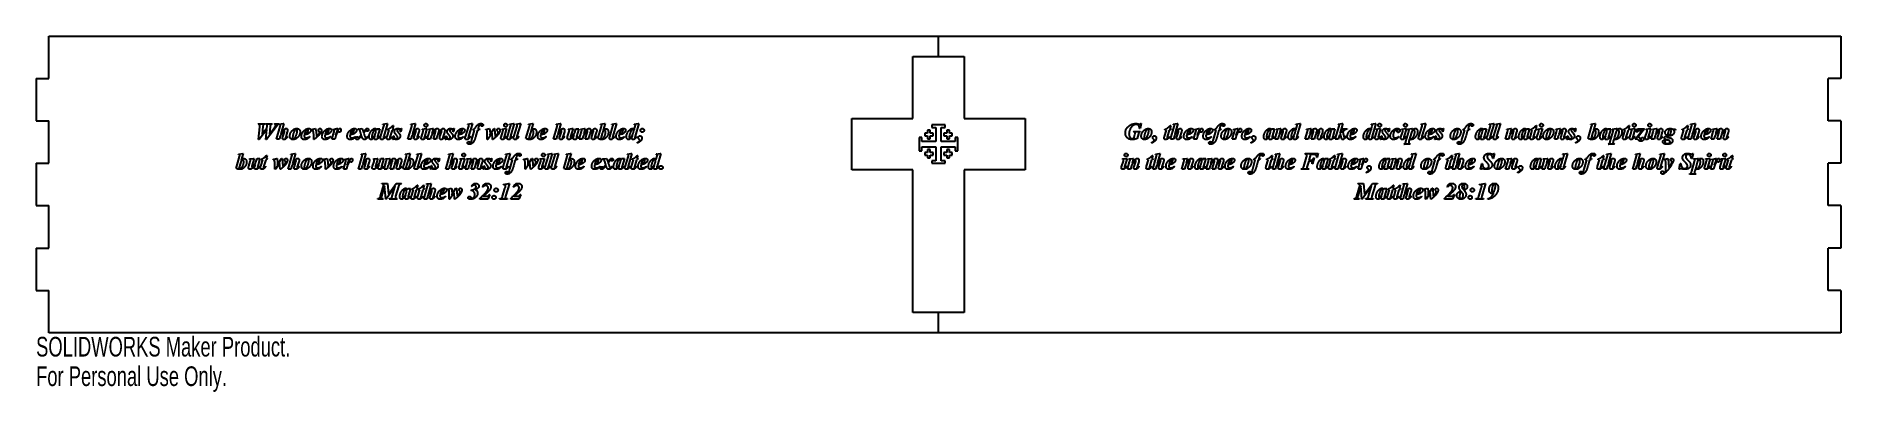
# Model space of a CAD drawing. Header units: inches. Extents: x -17.5 to 0, y -0.6 to 2.9.
import ezdxf

# ---------------------------------------------------------------- set-up
doc = ezdxf.new("R2010")
doc.units = ezdxf.units.IN
doc.header["$MEASUREMENT"] = 0
doc.styles.add('SLDTEXTSTYLE0', font='TXT', dxfattribs={"width": 0.7})

msp = doc.modelspace()

# ---------------------------------------------------------------- texts
at = {"color": 7, "linetype": 'Continuous', "char_height": 0.1903, "attachment_point": 1, "style": 'SLDTEXTSTYLE0'}
for s, insert in [('SOLIDWORKS Maker Product.', (-17.5, -0.04)), ('For Personal Use Only.', (-17.5, -0.326))]:
    msp.add_mtext(s, dxfattribs=dict(at, insert=insert))

# ---------------------------------------------------------------- linework, layer by layer
at = {"color": 7, "linetype": 'Continuous', "lineweight": 25}
for p, q in [((-17.375, 2.875), (0, 2.875)), ((-17.375, 2.464), (-17.375, 2.875)), ((-8.75, 2.678), (-8.75, 2.875)), ((0, 2.875), (0, 2.464)), ((-9, 2.678), (-8.5, 2.678)), ((-9, 2.078), (-9, 2.678)), ((-8.5, 2.678), (-8.5, 2.078)), ((-17.5, 2.464), (-17.375, 2.464)), ((-17.5, 2.464), (-17.5, 2.054)), ((0, 2.464), (-0.125, 2.464)), ((-0.125, 2.054), (-0.125, 2.464)), ((-17.5, 2.054), (-17.375, 2.054)), ((-17.375, 1.643), (-17.375, 2.054)), ((-15.346, 2.021), (-15.344, 2.025)), ((-15.344, 2.025), (-15.282, 2.025)), ((-15.342, 1.873), (-15.332, 1.996)), ((-15.263, 1.971), (-15.336, 1.873)), ((-15.332, 1.996), (-15.332, 2.006)), ((-15.3, 2), (-15.307, 1.926)), ((-15.307, 1.926), (-15.262, 1.986)), ((-15.283, 2.021), (-15.286, 2.021)), ((-15.282, 2.025), (-15.283, 2.021)), ((-15.275, 2.021), (-15.273, 2.025)), ((-15.273, 2.025), (-15.211, 2.025)), ((-15.271, 1.873), (-15.263, 1.971)), ((-15.169, 2), (-15.265, 1.873)), ((-15.262, 1.986), (-15.261, 2)), ((-15.261, 2), (-15.261, 2.013)), ((-15.23, 2), (-15.236, 1.926)), ((-15.236, 1.926), (-15.191, 1.984)), ((-15.211, 2.025), (-15.212, 2.021)), ((-15.187, 2.021), (-15.186, 2.025)), ((-15.186, 2.025), (-15.147, 2.025)), ((-15.169, 1.875), (-15.133, 1.999)), ((-15.147, 2.025), (-15.148, 2.021)), ((-15.142, 2.021), (-15.104, 2.027)), ((-15.142, 2.019), (-15.142, 2.021)), ((-15.097, 2.027), (-15.126, 1.928)), ((-15.108, 1.9), (-15.093, 1.948)), ((-15.104, 2.027), (-15.097, 2.027)), ((-15.064, 1.947), (-15.079, 1.899)), ((-14.83, 1.969), (-14.792, 1.979)), ((-14.83, 1.967), (-14.83, 1.969)), ((-14.632, 1.875), (-14.61, 1.948)), ((-14.621, 1.969), (-14.583, 1.979)), ((-14.621, 1.967), (-14.621, 1.969)), ((-14.575, 1.979), (-14.596, 1.916)), ((-14.583, 1.979), (-14.575, 1.979)), ((-14.38, 1.973), (-14.341, 1.979)), ((-14.38, 1.971), (-14.38, 1.973)), ((-14.199, 1.962), (-14.195, 1.977)), ((-14.195, 1.977), (-14.167, 1.977)), ((-14.167, 1.977), (-14.189, 1.903)), ((-14.159, 1.899), (-14.128, 2.001)), ((-14.138, 2.021), (-14.099, 2.027)), ((-14.138, 2.019), (-14.138, 2.021)), ((-14.093, 2.027), (-14.129, 1.904)), ((-14.099, 2.027), (-14.093, 2.027)), ((-14.096, 1.902), (-14.077, 1.965)), ((-14.092, 1.965), (-14.09, 1.973)), ((-14.077, 1.965), (-14.092, 1.965)), ((-14.049, 1.965), (-14.069, 1.897)), ((-14.038, 1.965), (-14.049, 1.965)), ((-14.036, 2.008), (-14.045, 1.977)), ((-14.045, 1.977), (-14.035, 1.977)), ((-14.042, 2.008), (-14.036, 2.008)), ((-14.035, 1.977), (-14.038, 1.965)), ((-13.963, 1.946), (-13.965, 1.946)), ((-13.957, 1.979), (-13.963, 1.946)), ((-13.959, 1.979), (-13.957, 1.979)), ((-13.894, 1.875), (-13.858, 1.999)), ((-13.867, 2.021), (-13.829, 2.027)), ((-13.867, 2.019), (-13.867, 2.021)), ((-13.822, 2.027), (-13.851, 1.928)), ((-13.833, 1.9), (-13.818, 1.948)), ((-13.829, 2.027), (-13.822, 2.027)), ((-13.789, 1.947), (-13.804, 1.899)), ((-13.764, 1.897), (-13.747, 1.952)), ((-13.757, 1.973), (-13.718, 1.979)), ((-13.757, 1.971), (-13.757, 1.973)), ((-13.711, 1.979), (-13.735, 1.9)), ((-13.718, 1.979), (-13.711, 1.979)), ((-13.707, 1.875), (-13.685, 1.949)), ((-13.694, 1.973), (-13.655, 1.979)), ((-13.694, 1.971), (-13.694, 1.973)), ((-13.648, 1.979), (-13.663, 1.931)), ((-13.655, 1.979), (-13.648, 1.979)), ((-13.648, 1.875), (-13.627, 1.948)), ((-13.598, 1.947), (-13.603, 1.931)), ((-13.584, 1.901), (-13.57, 1.945)), ((-13.541, 1.942), (-13.554, 1.902)), ((-13.453, 1.946), (-13.455, 1.946)), ((-13.446, 1.979), (-13.453, 1.946)), ((-13.448, 1.979), (-13.446, 1.979)), ((-13.336, 1.899), (-13.305, 2.001)), ((-13.315, 2.021), (-13.277, 2.027)), ((-13.315, 2.019), (-13.315, 2.021)), ((-13.27, 2.027), (-13.306, 1.904)), ((-13.277, 2.027), (-13.27, 2.027)), ((-13.274, 1.873), (-13.248, 1.965)), ((-13.263, 1.965), (-13.26, 1.977)), ((-13.248, 1.965), (-13.263, 1.965)), ((-13.22, 1.965), (-13.235, 1.912)), ((-13.204, 1.965), (-13.22, 1.965)), ((-13.215, 1.977), (-13.2, 1.977)), ((-13.2, 1.977), (-13.204, 1.965)), ((-13.14, 1.969), (-13.104, 1.979)), ((-13.14, 1.967), (-13.14, 1.969)), ((-13.125, 1.873), (-13.125, 1.932)), ((-13.078, 1.935), (-13.119, 1.873)), ((-13.099, 1.915), (-13.06, 1.979)), ((-13.073, 1.873), (-13.078, 1.935)), ((-13.06, 1.979), (-13.055, 1.979)), ((-13.055, 1.979), (-13.048, 1.902)), ((-12.991, 1.897), (-12.974, 1.952)), ((-12.984, 1.973), (-12.945, 1.979)), ((-12.984, 1.971), (-12.984, 1.973)), ((-12.938, 1.979), (-12.962, 1.9)), ((-12.945, 1.979), (-12.938, 1.979)), ((-12.93, 1.899), (-12.899, 2.001)), ((-12.909, 2.021), (-12.87, 2.027)), ((-12.909, 2.019), (-12.909, 2.021)), ((-12.863, 2.027), (-12.9, 1.904)), ((-12.87, 2.027), (-12.863, 2.027)), ((-12.868, 1.899), (-12.836, 2.001)), ((-12.846, 2.021), (-12.808, 2.027)), ((-12.846, 2.019), (-12.846, 2.021)), ((-12.801, 2.027), (-12.838, 1.904)), ((-12.808, 2.027), (-12.801, 2.027)), ((-12.75, 1.883), (-12.717, 1.998)), ((-12.725, 2.021), (-12.687, 2.027)), ((-12.725, 2.019), (-12.725, 2.021)), ((-12.708, 1.932), (-12.723, 1.882)), ((-12.68, 2.027), (-12.699, 1.962)), ((-12.687, 2.027), (-12.68, 2.027)), ((-12.484, 1.875), (-12.448, 1.999)), ((-12.457, 2.021), (-12.418, 2.027)), ((-12.457, 2.019), (-12.457, 2.021)), ((-12.411, 2.027), (-12.44, 1.928)), ((-12.423, 1.9), (-12.407, 1.948)), ((-12.418, 2.027), (-12.411, 2.027)), ((-12.378, 1.947), (-12.394, 1.899)), ((-12.346, 1.903), (-12.332, 1.95)), ((-12.338, 1.973), (-12.301, 1.979)), ((-12.338, 1.971), (-12.338, 1.973)), ((-12.294, 1.979), (-12.317, 1.903)), ((-12.301, 1.979), (-12.294, 1.979)), ((-12.276, 1.942), (-12.266, 1.977)), ((-12.266, 1.977), (-12.238, 1.977)), ((-12.238, 1.977), (-12.259, 1.902)), ((-12.234, 1.875), (-12.212, 1.949)), ((-12.221, 1.973), (-12.182, 1.979)), ((-12.221, 1.971), (-12.221, 1.973)), ((-12.175, 1.979), (-12.19, 1.931)), ((-12.182, 1.979), (-12.175, 1.979)), ((-12.175, 1.875), (-12.154, 1.948)), ((-12.125, 1.947), (-12.13, 1.931)), ((-12.111, 1.901), (-12.097, 1.945)), ((-12.068, 1.942), (-12.081, 1.902)), ((-12.052, 1.883), (-12.019, 1.998)), ((-12.028, 2.021), (-11.989, 2.027)), ((-12.028, 2.019), (-12.028, 2.021)), ((-12.01, 1.932), (-12.025, 1.882)), ((-11.982, 2.027), (-12.001, 1.962)), ((-11.989, 2.027), (-11.982, 2.027)), ((-11.938, 1.899), (-11.907, 2.001)), ((-11.917, 2.021), (-11.879, 2.027)), ((-11.917, 2.019), (-11.917, 2.021)), ((-11.872, 2.027), (-11.908, 1.904)), ((-11.879, 2.027), (-11.872, 2.027)), ((-11.701, 1.968), (-11.693, 1.995)), ((-11.7, 2.021), (-11.662, 2.027)), ((-11.7, 2.019), (-11.7, 2.021)), ((-11.655, 2.027), (-11.692, 1.905)), ((-11.662, 2.027), (-11.655, 2.027)), ((-9.591, 1.578), (-9.591, 2.078)), ((-9.591, 2.078), (-9, 2.078)), ((-8.856, 1.934), (-8.884, 1.934)), ((-8.884, 1.934), (-8.884, 1.909)), ((-8.831, 1.962), (-8.856, 1.962)), ((-8.856, 1.962), (-8.856, 1.934)), ((-8.831, 1.934), (-8.831, 1.962)), ((-8.803, 1.934), (-8.831, 1.934)), ((-8.685, 2.015), (-8.815, 2.015)), ((-8.815, 2.015), (-8.815, 1.99)), ((-8.815, 1.99), (-8.775, 1.99)), ((-8.803, 1.909), (-8.803, 1.934)), ((-8.775, 1.99), (-8.775, 1.854)), ((-8.725, 1.854), (-8.725, 1.99)), ((-8.725, 1.99), (-8.685, 1.99)), ((-8.669, 1.934), (-8.697, 1.934)), ((-8.697, 1.934), (-8.697, 1.909)), ((-8.685, 1.99), (-8.685, 2.015)), ((-8.644, 1.962), (-8.669, 1.962)), ((-8.669, 1.962), (-8.669, 1.934)), ((-8.644, 1.934), (-8.644, 1.962)), ((-8.616, 1.934), (-8.644, 1.934)), ((-8.616, 1.909), (-8.616, 1.934)), ((-8.5, 2.078), (-7.909, 2.078)), ((-7.909, 2.078), (-7.909, 1.578)), ((-6.858, 1.946), (-6.857, 1.95)), ((-6.857, 1.95), (-6.793, 1.95)), ((-6.811, 1.927), (-6.824, 1.882)), ((-6.796, 1.979), (-6.801, 1.979)), ((-6.786, 2.027), (-6.796, 1.979)), ((-6.793, 1.95), (-6.794, 1.946)), ((-6.79, 2.027), (-6.786, 2.027)), ((-6.559, 1.902), (-6.54, 1.965)), ((-6.555, 1.965), (-6.553, 1.973)), ((-6.54, 1.965), (-6.555, 1.965)), ((-6.512, 1.965), (-6.532, 1.897)), ((-6.501, 1.965), (-6.512, 1.965)), ((-6.498, 2.008), (-6.507, 1.977)), ((-6.507, 1.977), (-6.497, 1.977)), ((-6.504, 2.008), (-6.498, 2.008)), ((-6.501, 1.875), (-6.464, 1.999)), ((-6.497, 1.977), (-6.501, 1.965)), ((-6.473, 2.021), (-6.435, 2.027)), ((-6.473, 2.019), (-6.473, 2.021)), ((-6.428, 2.027), (-6.457, 1.928)), ((-6.439, 1.9), (-6.424, 1.948)), ((-6.435, 2.027), (-6.428, 2.027)), ((-6.395, 1.947), (-6.411, 1.899)), ((-6.276, 1.875), (-6.254, 1.948)), ((-6.265, 1.969), (-6.227, 1.979)), ((-6.265, 1.967), (-6.265, 1.969)), ((-6.219, 1.979), (-6.24, 1.916)), ((-6.227, 1.979), (-6.219, 1.979)), ((-6.084, 1.873), (-6.059, 1.965)), ((-6.073, 1.965), (-6.07, 1.977)), ((-6.059, 1.965), (-6.073, 1.965)), ((-6.031, 1.965), (-6.046, 1.912)), ((-6.015, 1.965), (-6.031, 1.965)), ((-6.026, 1.977), (-6.011, 1.977)), ((-6.011, 1.977), (-6.015, 1.965)), ((-5.901, 1.875), (-5.879, 1.948)), ((-5.89, 1.969), (-5.852, 1.979)), ((-5.89, 1.967), (-5.89, 1.969)), ((-5.844, 1.979), (-5.865, 1.916)), ((-5.852, 1.979), (-5.844, 1.979)), ((-5.524, 1.962), (-5.52, 1.977)), ((-5.52, 1.977), (-5.492, 1.977)), ((-5.492, 1.977), (-5.514, 1.903)), ((-5.488, 1.875), (-5.467, 1.946)), ((-5.476, 1.973), (-5.437, 1.979)), ((-5.476, 1.971), (-5.476, 1.973)), ((-5.43, 1.979), (-5.444, 1.931)), ((-5.437, 1.979), (-5.43, 1.979)), ((-5.424, 1.9), (-5.408, 1.948)), ((-5.379, 1.946), (-5.395, 1.899)), ((-5.284, 2.021), (-5.246, 2.027)), ((-5.284, 2.019), (-5.284, 2.021)), ((-5.284, 1.968), (-5.276, 1.995)), ((-5.239, 2.027), (-5.275, 1.905)), ((-5.246, 2.027), (-5.239, 2.027)), ((-5.194, 1.875), (-5.173, 1.949)), ((-5.182, 1.973), (-5.143, 1.979)), ((-5.182, 1.971), (-5.182, 1.973)), ((-5.136, 1.979), (-5.15, 1.931)), ((-5.143, 1.979), (-5.136, 1.979)), ((-5.136, 1.875), (-5.114, 1.948)), ((-5.086, 1.947), (-5.091, 1.931)), ((-5.071, 1.901), (-5.057, 1.945)), ((-5.028, 1.942), (-5.042, 1.902)), ((-4.939, 1.962), (-4.935, 1.977)), ((-4.935, 1.977), (-4.907, 1.977)), ((-4.907, 1.977), (-4.928, 1.903)), ((-4.903, 1.875), (-4.866, 2.001)), ((-4.873, 2.021), (-4.837, 2.027)), ((-4.873, 2.019), (-4.873, 2.021)), ((-4.851, 1.926), (-4.863, 1.915)), ((-4.83, 2.027), (-4.859, 1.93)), ((-4.859, 1.93), (-4.837, 1.949)), ((-4.846, 1.9), (-4.851, 1.926)), ((-4.837, 2.027), (-4.83, 2.027)), ((-4.837, 1.949), (-4.826, 1.958)), ((-4.832, 1.977), (-4.786, 1.977)), ((-4.832, 1.975), (-4.832, 1.977)), ((-4.824, 1.953), (-4.829, 1.948)), ((-4.829, 1.948), (-4.822, 1.916)), ((-4.786, 1.977), (-4.786, 1.975)), ((-4.555, 2.021), (-4.517, 2.027)), ((-4.555, 2.019), (-4.555, 2.021)), ((-4.555, 1.968), (-4.547, 1.995)), ((-4.51, 2.027), (-4.546, 1.905)), ((-4.517, 2.027), (-4.51, 2.027)), ((-4.516, 1.897), (-4.499, 1.952)), ((-4.509, 1.973), (-4.47, 1.979)), ((-4.509, 1.971), (-4.509, 1.973)), ((-4.463, 1.979), (-4.487, 1.9)), ((-4.47, 1.979), (-4.463, 1.979)), ((-4.384, 1.946), (-4.386, 1.946)), ((-4.378, 1.979), (-4.384, 1.946)), ((-4.38, 1.979), (-4.378, 1.979)), ((-4.266, 1.897), (-4.249, 1.952)), ((-4.259, 1.973), (-4.22, 1.979)), ((-4.259, 1.971), (-4.259, 1.973)), ((-4.213, 1.979), (-4.237, 1.9)), ((-4.22, 1.979), (-4.213, 1.979)), ((-4.217, 1.854), (-4.19, 1.95)), ((-4.201, 1.973), (-4.16, 1.979)), ((-4.201, 1.971), (-4.201, 1.973)), ((-4.161, 1.952), (-4.179, 1.888)), ((-4.16, 1.979), (-4.153, 1.979)), ((-4.153, 1.979), (-4.157, 1.962)), ((-4.093, 1.899), (-4.061, 2.001)), ((-4.071, 2.021), (-4.033, 2.027)), ((-4.071, 2.019), (-4.071, 2.021)), ((-4.026, 2.027), (-4.063, 1.904)), ((-4.033, 2.027), (-4.026, 2.027)), ((-3.859, 1.946), (-3.861, 1.946)), ((-3.853, 1.979), (-3.859, 1.946)), ((-3.855, 1.979), (-3.853, 1.979)), ((-3.674, 1.873), (-3.648, 1.965)), ((-3.663, 1.965), (-3.66, 1.977)), ((-3.648, 1.965), (-3.663, 1.965)), ((-3.62, 1.965), (-3.635, 1.912)), ((-3.604, 1.965), (-3.62, 1.965)), ((-3.616, 1.977), (-3.601, 1.977)), ((-3.601, 1.977), (-3.604, 1.965)), ((-3.47, 1.962), (-3.466, 1.977)), ((-3.466, 1.977), (-3.438, 1.977)), ((-3.438, 1.977), (-3.46, 1.903)), ((-3.43, 1.899), (-3.399, 2.001)), ((-3.409, 2.021), (-3.37, 2.027)), ((-3.409, 2.019), (-3.409, 2.021)), ((-3.363, 2.027), (-3.4, 1.904)), ((-3.37, 2.027), (-3.363, 2.027)), ((-3.368, 1.899), (-3.336, 2.001)), ((-3.346, 2.021), (-3.308, 2.027)), ((-3.346, 2.019), (-3.346, 2.021)), ((-3.301, 2.027), (-3.338, 1.904)), ((-3.308, 2.027), (-3.301, 2.027)), ((-3.253, 1.875), (-3.232, 1.946)), ((-3.24, 1.973), (-3.201, 1.979)), ((-3.24, 1.971), (-3.24, 1.973)), ((-3.194, 1.979), (-3.208, 1.931)), ((-3.201, 1.979), (-3.194, 1.979)), ((-3.188, 1.9), (-3.173, 1.948)), ((-3.144, 1.946), (-3.16, 1.899)), ((-3.051, 1.962), (-3.047, 1.977)), ((-3.047, 1.977), (-3.019, 1.977)), ((-3.019, 1.977), (-3.041, 1.903)), ((-3.011, 1.902), (-2.992, 1.965)), ((-3.007, 1.965), (-3.005, 1.973)), ((-2.992, 1.965), (-3.007, 1.965)), ((-2.964, 1.965), (-2.984, 1.897)), ((-2.953, 1.965), (-2.964, 1.965)), ((-2.95, 2.008), (-2.959, 1.977)), ((-2.959, 1.977), (-2.949, 1.977)), ((-2.956, 2.008), (-2.95, 2.008)), ((-2.949, 1.977), (-2.953, 1.965)), ((-2.947, 1.897), (-2.93, 1.952)), ((-2.94, 1.973), (-2.901, 1.979)), ((-2.94, 1.971), (-2.94, 1.973)), ((-2.894, 1.979), (-2.918, 1.9)), ((-2.901, 1.979), (-2.894, 1.979)), ((-2.778, 1.875), (-2.757, 1.946)), ((-2.765, 1.973), (-2.726, 1.979)), ((-2.765, 1.971), (-2.765, 1.973)), ((-2.719, 1.979), (-2.733, 1.931)), ((-2.726, 1.979), (-2.719, 1.979)), ((-2.713, 1.9), (-2.698, 1.948)), ((-2.669, 1.946), (-2.685, 1.899)), ((-2.578, 1.946), (-2.58, 1.946)), ((-2.571, 1.979), (-2.578, 1.946)), ((-2.573, 1.979), (-2.571, 1.979)), ((-2.45, 1.883), (-2.417, 1.998)), ((-2.426, 2.021), (-2.387, 2.027)), ((-2.426, 2.019), (-2.426, 2.021)), ((-2.408, 1.932), (-2.423, 1.882)), ((-2.38, 2.027), (-2.399, 1.962)), ((-2.387, 2.027), (-2.38, 2.027)), ((-2.264, 1.962), (-2.26, 1.977)), ((-2.26, 1.977), (-2.232, 1.977)), ((-2.232, 1.977), (-2.253, 1.903)), ((-2.236, 1.854), (-2.209, 1.95)), ((-2.219, 1.973), (-2.179, 1.979)), ((-2.219, 1.971), (-2.219, 1.973)), ((-2.179, 1.952), (-2.198, 1.888)), ((-2.179, 1.979), (-2.171, 1.979)), ((-2.171, 1.979), (-2.176, 1.962)), ((-2.111, 1.902), (-2.092, 1.965)), ((-2.107, 1.965), (-2.105, 1.973)), ((-2.092, 1.965), (-2.107, 1.965)), ((-2.064, 1.965), (-2.084, 1.897)), ((-2.053, 1.965), (-2.064, 1.965)), ((-2.05, 2.008), (-2.059, 1.977)), ((-2.059, 1.977), (-2.049, 1.977)), ((-2.056, 2.008), (-2.05, 2.008)), ((-2.049, 1.977), (-2.053, 1.965)), ((-2.047, 1.897), (-2.03, 1.952)), ((-2.04, 1.973), (-2.001, 1.979)), ((-2.04, 1.971), (-2.04, 1.973)), ((-1.994, 1.979), (-2.018, 1.9)), ((-2.001, 1.979), (-1.994, 1.979)), ((-1.995, 1.875), (-1.93, 1.956)), ((-1.981, 1.944), (-1.971, 1.977)), ((-1.977, 1.944), (-1.981, 1.944)), ((-1.971, 1.977), (-1.903, 1.977)), ((-1.903, 1.977), (-1.965, 1.899)), ((-1.93, 1.956), (-1.954, 1.956)), ((-1.897, 1.897), (-1.88, 1.952)), ((-1.89, 1.973), (-1.851, 1.979)), ((-1.89, 1.971), (-1.89, 1.973)), ((-1.844, 1.979), (-1.868, 1.9)), ((-1.851, 1.979), (-1.844, 1.979)), ((-1.84, 1.875), (-1.82, 1.946)), ((-1.828, 1.973), (-1.789, 1.979)), ((-1.828, 1.971), (-1.828, 1.973)), ((-1.782, 1.979), (-1.796, 1.931)), ((-1.789, 1.979), (-1.782, 1.979)), ((-1.776, 1.9), (-1.76, 1.948)), ((-1.732, 1.946), (-1.747, 1.899)), ((-1.631, 1.973), (-1.603, 1.973)), ((-1.607, 1.96), (-1.621, 1.96)), ((-1.603, 1.973), (-1.607, 1.96)), ((-1.542, 1.902), (-1.523, 1.965)), ((-1.538, 1.965), (-1.536, 1.973)), ((-1.523, 1.965), (-1.538, 1.965)), ((-1.495, 1.965), (-1.515, 1.897)), ((-1.484, 1.965), (-1.495, 1.965)), ((-1.481, 2.008), (-1.491, 1.977)), ((-1.491, 1.977), (-1.48, 1.977)), ((-1.488, 2.008), (-1.481, 2.008)), ((-1.484, 1.875), (-1.448, 1.999)), ((-1.48, 1.977), (-1.484, 1.965)), ((-1.457, 2.021), (-1.418, 2.027)), ((-1.457, 2.019), (-1.457, 2.021)), ((-1.411, 2.027), (-1.44, 1.928)), ((-1.423, 1.9), (-1.407, 1.948)), ((-1.418, 2.027), (-1.411, 2.027)), ((-1.378, 1.947), (-1.394, 1.899)), ((-1.259, 1.875), (-1.237, 1.949)), ((-1.246, 1.973), (-1.207, 1.979)), ((-1.246, 1.971), (-1.246, 1.973)), ((-1.2, 1.979), (-1.215, 1.931)), ((-1.207, 1.979), (-1.2, 1.979)), ((-1.201, 1.875), (-1.179, 1.948)), ((-1.15, 1.947), (-1.156, 1.931)), ((-1.136, 1.901), (-1.122, 1.945)), ((-1.093, 1.942), (-1.107, 1.902)), ((0, 2.054), (-0.125, 2.054)), ((0, 2.054), (0, 1.643)), ((-15.336, 1.873), (-15.342, 1.873)), ((-15.265, 1.873), (-15.271, 1.873)), ((-15.141, 1.875), (-15.169, 1.875)), ((-15.132, 1.908), (-15.141, 1.875)), ((-15.065, 1.902), (-15.062, 1.9)), ((-14.848, 1.902), (-14.846, 1.899)), ((-14.803, 1.873), (-14.807, 1.873)), ((-14.648, 1.902), (-14.646, 1.899)), ((-14.604, 1.875), (-14.632, 1.875)), ((-14.405, 1.902), (-14.403, 1.899)), ((-14.284, 1.904), (-14.282, 1.902)), ((-14.218, 1.899), (-14.215, 1.908)), ((-14.189, 1.903), (-14.191, 1.894)), ((-14.175, 1.902), (-14.173, 1.9)), ((-14.114, 1.902), (-14.112, 1.9)), ((-14.052, 1.902), (-14.05, 1.9)), ((-14.042, 1.873), (-14.036, 1.91)), ((-14.04, 1.873), (-14.042, 1.873)), ((-14.036, 1.91), (-14.034, 1.91)), ((-13.866, 1.875), (-13.894, 1.875)), ((-13.857, 1.908), (-13.866, 1.875)), ((-13.79, 1.902), (-13.787, 1.9)), ((-13.718, 1.904), (-13.716, 1.902)), ((-13.679, 1.875), (-13.707, 1.875)), ((-13.669, 1.906), (-13.679, 1.875)), ((-13.62, 1.875), (-13.648, 1.875)), ((-13.613, 1.898), (-13.62, 1.875)), ((-13.54, 1.902), (-13.538, 1.9)), ((-13.532, 1.873), (-13.525, 1.91)), ((-13.53, 1.873), (-13.532, 1.873)), ((-13.525, 1.91), (-13.523, 1.91)), ((-13.357, 1.902), (-13.355, 1.899)), ((-13.296, 1.835), (-13.295, 1.834)), ((-13.291, 1.902), (-13.289, 1.9)), ((-13.119, 1.873), (-13.125, 1.873)), ((-13.069, 1.873), (-13.073, 1.873)), ((-12.945, 1.904), (-12.943, 1.902)), ((-12.885, 1.902), (-12.883, 1.9)), ((-12.822, 1.902), (-12.82, 1.9)), ((-12.557, 1.902), (-12.555, 1.899)), ((-12.456, 1.875), (-12.484, 1.875)), ((-12.446, 1.908), (-12.456, 1.875)), ((-12.379, 1.902), (-12.377, 1.9)), ((-12.289, 1.9), (-12.282, 1.92)), ((-12.245, 1.902), (-12.243, 1.9)), ((-12.206, 1.875), (-12.234, 1.875)), ((-12.197, 1.906), (-12.206, 1.875)), ((-12.147, 1.875), (-12.175, 1.875)), ((-12.14, 1.898), (-12.147, 1.875)), ((-12.067, 1.902), (-12.065, 1.9)), ((-11.893, 1.902), (-11.891, 1.9)), ((-11.796, 1.902), (-11.794, 1.899)), ((-11.721, 1.899), (-11.717, 1.91)), ((-11.679, 1.902), (-11.677, 1.9)), ((-11.669, 1.84), (-11.671, 1.844)), ((-8.912, 1.893), (-8.937, 1.893)), ((-8.937, 1.893), (-8.937, 1.764)), ((-8.937, 1.764), (-8.912, 1.764)), ((-8.912, 1.854), (-8.912, 1.893)), ((-8.775, 1.854), (-8.912, 1.854)), ((-8.912, 1.764), (-8.912, 1.803)), ((-8.912, 1.803), (-8.775, 1.803)), ((-8.884, 1.909), (-8.856, 1.909)), ((-8.856, 1.909), (-8.856, 1.881)), ((-8.856, 1.881), (-8.831, 1.881)), ((-8.856, 1.775), (-8.856, 1.747)), ((-8.831, 1.775), (-8.856, 1.775)), ((-8.831, 1.881), (-8.831, 1.909)), ((-8.831, 1.909), (-8.803, 1.909)), ((-8.831, 1.747), (-8.831, 1.775)), ((-8.775, 1.803), (-8.775, 1.667)), ((-8.588, 1.854), (-8.725, 1.854)), ((-8.725, 1.667), (-8.725, 1.803)), ((-8.725, 1.803), (-8.588, 1.803)), ((-8.697, 1.909), (-8.669, 1.909)), ((-8.669, 1.909), (-8.669, 1.881)), ((-8.669, 1.881), (-8.644, 1.881)), ((-8.644, 1.775), (-8.669, 1.775)), ((-8.669, 1.775), (-8.669, 1.747)), ((-8.644, 1.881), (-8.644, 1.909)), ((-8.644, 1.909), (-8.616, 1.909)), ((-8.644, 1.747), (-8.644, 1.775)), ((-8.563, 1.893), (-8.588, 1.893)), ((-8.588, 1.893), (-8.588, 1.854)), ((-8.588, 1.803), (-8.588, 1.764)), ((-8.588, 1.764), (-8.563, 1.764)), ((-8.563, 1.764), (-8.563, 1.893)), ((-6.856, 1.884), (-6.845, 1.923)), ((-6.682, 1.84), (-6.684, 1.844)), ((-6.515, 1.902), (-6.513, 1.9)), ((-6.472, 1.875), (-6.501, 1.875)), ((-6.463, 1.908), (-6.472, 1.875)), ((-6.396, 1.902), (-6.394, 1.9)), ((-6.292, 1.902), (-6.29, 1.899)), ((-6.247, 1.875), (-6.276, 1.875)), ((-6.106, 1.835), (-6.106, 1.834)), ((-6.105, 1.902), (-6.103, 1.899)), ((-5.872, 1.875), (-5.901, 1.875)), ((-5.73, 1.902), (-5.728, 1.899)), ((-5.719, 1.84), (-5.721, 1.844)), ((-5.543, 1.899), (-5.54, 1.908)), ((-5.514, 1.903), (-5.516, 1.894)), ((-5.5, 1.902), (-5.498, 1.9)), ((-5.46, 1.875), (-5.488, 1.875)), ((-5.45, 1.908), (-5.46, 1.875)), ((-5.38, 1.902), (-5.378, 1.9)), ((-5.304, 1.899), (-5.301, 1.91)), ((-5.263, 1.902), (-5.26, 1.9)), ((-5.166, 1.875), (-5.194, 1.875)), ((-5.157, 1.906), (-5.166, 1.875)), ((-5.108, 1.875), (-5.136, 1.875)), ((-5.101, 1.898), (-5.108, 1.875)), ((-5.028, 1.902), (-5.026, 1.9)), ((-4.958, 1.899), (-4.955, 1.908)), ((-4.928, 1.903), (-4.93, 1.894)), ((-4.914, 1.902), (-4.912, 1.9)), ((-4.875, 1.875), (-4.903, 1.875)), ((-4.863, 1.915), (-4.875, 1.875)), ((-4.801, 1.906), (-4.798, 1.904)), ((-4.707, 1.902), (-4.705, 1.899)), ((-4.575, 1.899), (-4.572, 1.91)), ((-4.533, 1.902), (-4.531, 1.9)), ((-4.47, 1.904), (-4.468, 1.902)), ((-4.463, 1.873), (-4.457, 1.91)), ((-4.461, 1.873), (-4.463, 1.873)), ((-4.457, 1.91), (-4.455, 1.91)), ((-4.288, 1.902), (-4.286, 1.899)), ((-4.238, 1.827), (-4.238, 1.829)), ((-4.178, 1.827), (-4.238, 1.827)), ((-4.22, 1.904), (-4.218, 1.902)), ((-4.182, 1.879), (-4.188, 1.857)), ((-4.178, 1.829), (-4.178, 1.827)), ((-4.047, 1.902), (-4.045, 1.9)), ((-3.951, 1.902), (-3.948, 1.899)), ((-3.938, 1.873), (-3.932, 1.91)), ((-3.936, 1.873), (-3.938, 1.873)), ((-3.932, 1.91), (-3.93, 1.91)), ((-3.696, 1.835), (-3.695, 1.834)), ((-3.489, 1.899), (-3.486, 1.908)), ((-3.46, 1.903), (-3.462, 1.894)), ((-3.446, 1.902), (-3.444, 1.9)), ((-3.385, 1.902), (-3.383, 1.9)), ((-3.322, 1.902), (-3.32, 1.9)), ((-3.224, 1.875), (-3.253, 1.875)), ((-3.215, 1.908), (-3.224, 1.875)), ((-3.145, 1.902), (-3.143, 1.9)), ((-3.07, 1.899), (-3.067, 1.908)), ((-3.041, 1.903), (-3.043, 1.894)), ((-3.027, 1.902), (-3.025, 1.9)), ((-2.967, 1.902), (-2.965, 1.9)), ((-2.902, 1.904), (-2.899, 1.902)), ((-2.749, 1.875), (-2.778, 1.875)), ((-2.74, 1.908), (-2.749, 1.875)), ((-2.67, 1.902), (-2.668, 1.9)), ((-2.657, 1.873), (-2.651, 1.91)), ((-2.655, 1.873), (-2.657, 1.873)), ((-2.651, 1.91), (-2.648, 1.91)), ((-2.571, 1.84), (-2.573, 1.844)), ((-2.283, 1.899), (-2.28, 1.908)), ((-2.257, 1.827), (-2.257, 1.829)), ((-2.196, 1.827), (-2.257, 1.827)), ((-2.253, 1.903), (-2.255, 1.894)), ((-2.239, 1.902), (-2.237, 1.9)), ((-2.2, 1.879), (-2.207, 1.857)), ((-2.196, 1.829), (-2.196, 1.827)), ((-2.067, 1.902), (-2.065, 1.9)), ((-2.002, 1.904), (-1.999, 1.902)), ((-1.977, 1.875), (-1.995, 1.875)), ((-1.936, 1.867), (-1.936, 1.878)), ((-1.852, 1.904), (-1.849, 1.902)), ((-1.812, 1.875), (-1.84, 1.875)), ((-1.802, 1.908), (-1.812, 1.875)), ((-1.732, 1.902), (-1.73, 1.9)), ((-1.498, 1.902), (-1.496, 1.9)), ((-1.456, 1.875), (-1.484, 1.875)), ((-1.446, 1.908), (-1.456, 1.875)), ((-1.379, 1.902), (-1.377, 1.9)), ((-1.276, 1.902), (-1.273, 1.899)), ((-1.231, 1.875), (-1.259, 1.875)), ((-1.222, 1.906), (-1.231, 1.875)), ((-1.172, 1.875), (-1.201, 1.875)), ((-1.165, 1.898), (-1.172, 1.875)), ((-1.093, 1.902), (-1.09, 1.9)), ((-17.5, 1.643), (-17.375, 1.643)), ((-17.5, 1.643), (-17.5, 1.232)), ((-15.561, 1.593), (-15.527, 1.709)), ((-15.536, 1.731), (-15.497, 1.738)), ((-15.536, 1.729), (-15.536, 1.731)), ((-15.519, 1.643), (-15.533, 1.593)), ((-15.491, 1.738), (-15.51, 1.673)), ((-15.497, 1.738), (-15.491, 1.738)), ((-15.438, 1.614), (-15.423, 1.66)), ((-15.43, 1.684), (-15.392, 1.69)), ((-15.43, 1.681), (-15.43, 1.684)), ((-15.386, 1.69), (-15.408, 1.614)), ((-15.392, 1.69), (-15.386, 1.69)), ((-15.38, 1.611), (-15.374, 1.63)), ((-15.368, 1.653), (-15.357, 1.688)), ((-15.357, 1.688), (-15.329, 1.688)), ((-15.329, 1.688), (-15.351, 1.613)), ((-15.337, 1.613), (-15.335, 1.61)), ((-15.321, 1.613), (-15.302, 1.675)), ((-15.317, 1.675), (-15.315, 1.684)), ((-15.302, 1.675), (-15.317, 1.675)), ((-15.274, 1.675), (-15.294, 1.608)), ((-15.277, 1.613), (-15.275, 1.61)), ((-15.263, 1.675), (-15.274, 1.675)), ((-15.261, 1.719), (-15.27, 1.688)), ((-15.27, 1.688), (-15.26, 1.688)), ((-15.267, 1.719), (-15.261, 1.719)), ((-15.26, 1.688), (-15.263, 1.675)), ((-15.2, 1.679), (-15.165, 1.69)), ((-15.2, 1.677), (-15.2, 1.679)), ((-15.186, 1.584), (-15.186, 1.642)), ((-15.18, 1.584), (-15.186, 1.584)), ((-15.139, 1.646), (-15.18, 1.584)), ((-15.159, 1.626), (-15.12, 1.69)), ((-15.134, 1.584), (-15.139, 1.646)), ((-15.129, 1.584), (-15.134, 1.584)), ((-15.12, 1.69), (-15.115, 1.69)), ((-15.115, 1.69), (-15.109, 1.613)), ((-15.057, 1.586), (-15.021, 1.71)), ((-15.029, 1.586), (-15.057, 1.586)), ((-15.03, 1.731), (-14.991, 1.738)), ((-15.03, 1.729), (-15.03, 1.731)), ((-15.019, 1.618), (-15.029, 1.586)), ((-14.984, 1.738), (-15.013, 1.639)), ((-14.995, 1.611), (-14.98, 1.659)), ((-14.991, 1.738), (-14.984, 1.738)), ((-14.951, 1.657), (-14.967, 1.609)), ((-14.952, 1.613), (-14.95, 1.61)), ((-14.736, 1.613), (-14.734, 1.61)), ((-14.717, 1.679), (-14.679, 1.69)), ((-14.717, 1.677), (-14.717, 1.679)), ((-14.69, 1.584), (-14.694, 1.584)), ((-14.536, 1.613), (-14.534, 1.61)), ((-14.519, 1.586), (-14.498, 1.659)), ((-14.491, 1.586), (-14.519, 1.586)), ((-14.509, 1.679), (-14.471, 1.69)), ((-14.509, 1.677), (-14.509, 1.679)), ((-14.463, 1.69), (-14.483, 1.627)), ((-14.471, 1.69), (-14.463, 1.69)), ((-14.375, 1.586), (-14.339, 1.71)), ((-14.347, 1.586), (-14.375, 1.586)), ((-14.348, 1.731), (-14.31, 1.738)), ((-14.348, 1.729), (-14.348, 1.731)), ((-14.338, 1.618), (-14.347, 1.586)), ((-14.303, 1.738), (-14.332, 1.639)), ((-14.314, 1.611), (-14.299, 1.659)), ((-14.31, 1.738), (-14.303, 1.738)), ((-14.27, 1.657), (-14.286, 1.609)), ((-14.271, 1.613), (-14.269, 1.61)), ((-14.238, 1.614), (-14.223, 1.66)), ((-14.23, 1.684), (-14.192, 1.69)), ((-14.23, 1.681), (-14.23, 1.684)), ((-14.186, 1.69), (-14.208, 1.614)), ((-14.192, 1.69), (-14.186, 1.69)), ((-14.18, 1.611), (-14.174, 1.63)), ((-14.168, 1.653), (-14.157, 1.688)), ((-14.157, 1.688), (-14.129, 1.688)), ((-14.129, 1.688), (-14.151, 1.613)), ((-14.137, 1.613), (-14.135, 1.61)), ((-14.125, 1.586), (-14.104, 1.66)), ((-14.097, 1.586), (-14.125, 1.586)), ((-14.113, 1.684), (-14.074, 1.69)), ((-14.113, 1.681), (-14.113, 1.684)), ((-14.088, 1.617), (-14.097, 1.586)), ((-14.067, 1.69), (-14.081, 1.641)), ((-14.074, 1.69), (-14.067, 1.69)), ((-14.067, 1.586), (-14.046, 1.659)), ((-14.039, 1.586), (-14.067, 1.586)), ((-14.032, 1.609), (-14.039, 1.586)), ((-14.017, 1.658), (-14.022, 1.641)), ((-14.003, 1.611), (-13.989, 1.655)), ((-13.96, 1.653), (-13.973, 1.613)), ((-13.959, 1.613), (-13.957, 1.61)), ((-13.944, 1.593), (-13.91, 1.709)), ((-13.919, 1.731), (-13.881, 1.738)), ((-13.919, 1.729), (-13.919, 1.731)), ((-13.902, 1.643), (-13.917, 1.593)), ((-13.874, 1.738), (-13.893, 1.673)), ((-13.881, 1.738), (-13.874, 1.738)), ((-13.83, 1.609), (-13.799, 1.712)), ((-13.809, 1.731), (-13.77, 1.738)), ((-13.809, 1.729), (-13.809, 1.731)), ((-13.763, 1.738), (-13.8, 1.614)), ((-13.785, 1.613), (-13.783, 1.611)), ((-13.77, 1.738), (-13.763, 1.738)), ((-13.688, 1.613), (-13.686, 1.61)), ((-13.675, 1.584), (-13.669, 1.621)), ((-13.673, 1.584), (-13.675, 1.584)), ((-13.669, 1.621), (-13.667, 1.621)), ((-13.596, 1.656), (-13.598, 1.656)), ((-13.59, 1.69), (-13.596, 1.656)), ((-13.592, 1.69), (-13.59, 1.69)), ((-13.528, 1.586), (-13.491, 1.71)), ((-13.499, 1.586), (-13.528, 1.586)), ((-13.5, 1.731), (-13.462, 1.738)), ((-13.5, 1.729), (-13.5, 1.731)), ((-13.49, 1.618), (-13.499, 1.586)), ((-13.455, 1.738), (-13.484, 1.639)), ((-13.466, 1.611), (-13.451, 1.659)), ((-13.462, 1.738), (-13.455, 1.738)), ((-13.422, 1.657), (-13.438, 1.609)), ((-13.423, 1.613), (-13.421, 1.61)), ((-13.397, 1.608), (-13.38, 1.663)), ((-13.39, 1.684), (-13.351, 1.69)), ((-13.39, 1.681), (-13.39, 1.684)), ((-13.344, 1.69), (-13.368, 1.611)), ((-13.351, 1.69), (-13.344, 1.69)), ((-13.351, 1.615), (-13.349, 1.613)), ((-13.34, 1.586), (-13.318, 1.66)), ((-13.312, 1.586), (-13.34, 1.586)), ((-13.328, 1.684), (-13.288, 1.69)), ((-13.328, 1.681), (-13.328, 1.684)), ((-13.303, 1.617), (-13.312, 1.586)), ((-13.282, 1.69), (-13.296, 1.641)), ((-13.288, 1.69), (-13.282, 1.69)), ((-13.282, 1.586), (-13.26, 1.659)), ((-13.254, 1.586), (-13.282, 1.586)), ((-13.247, 1.609), (-13.254, 1.586)), ((-13.232, 1.658), (-13.237, 1.641)), ((-13.217, 1.611), (-13.203, 1.655)), ((-13.174, 1.653), (-13.188, 1.613)), ((-13.174, 1.613), (-13.172, 1.61)), ((-13.165, 1.584), (-13.159, 1.621)), ((-13.163, 1.584), (-13.165, 1.584)), ((-13.159, 1.621), (-13.157, 1.621)), ((-13.086, 1.656), (-13.088, 1.656)), ((-13.08, 1.69), (-13.086, 1.656)), ((-13.082, 1.69), (-13.08, 1.69)), ((-12.99, 1.613), (-12.988, 1.61)), ((-12.97, 1.609), (-12.938, 1.712)), ((-12.948, 1.731), (-12.91, 1.738)), ((-12.948, 1.729), (-12.948, 1.731)), ((-12.903, 1.738), (-12.94, 1.614)), ((-12.924, 1.613), (-12.922, 1.611)), ((-12.91, 1.738), (-12.903, 1.738)), ((-12.907, 1.584), (-12.882, 1.675)), ((-12.896, 1.675), (-12.893, 1.688)), ((-12.882, 1.675), (-12.896, 1.675)), ((-12.854, 1.675), (-12.868, 1.623)), ((-12.837, 1.675), (-12.854, 1.675)), ((-12.849, 1.688), (-12.834, 1.688)), ((-12.834, 1.688), (-12.837, 1.675)), ((-12.773, 1.679), (-12.737, 1.69)), ((-12.773, 1.677), (-12.773, 1.679)), ((-12.759, 1.584), (-12.759, 1.642)), ((-12.753, 1.584), (-12.759, 1.584)), ((-12.712, 1.646), (-12.753, 1.584)), ((-12.732, 1.626), (-12.693, 1.69)), ((-12.707, 1.584), (-12.712, 1.646)), ((-12.702, 1.584), (-12.707, 1.584)), ((-12.693, 1.69), (-12.688, 1.69)), ((-12.688, 1.69), (-12.682, 1.613)), ((-12.624, 1.608), (-12.607, 1.663)), ((-12.617, 1.684), (-12.578, 1.69)), ((-12.617, 1.681), (-12.617, 1.684)), ((-12.571, 1.69), (-12.595, 1.611)), ((-12.579, 1.615), (-12.576, 1.613)), ((-12.578, 1.69), (-12.571, 1.69)), ((-12.563, 1.609), (-12.532, 1.712)), ((-12.542, 1.731), (-12.504, 1.738)), ((-12.542, 1.729), (-12.542, 1.731)), ((-12.497, 1.738), (-12.533, 1.614)), ((-12.518, 1.613), (-12.516, 1.611)), ((-12.504, 1.738), (-12.497, 1.738)), ((-12.501, 1.609), (-12.47, 1.712)), ((-12.48, 1.731), (-12.441, 1.738)), ((-12.48, 1.729), (-12.48, 1.731)), ((-12.434, 1.738), (-12.471, 1.614)), ((-12.456, 1.613), (-12.454, 1.611)), ((-12.441, 1.738), (-12.434, 1.738)), ((-12.384, 1.593), (-12.35, 1.709)), ((-12.359, 1.731), (-12.32, 1.738)), ((-12.359, 1.729), (-12.359, 1.731)), ((-12.341, 1.643), (-12.356, 1.593)), ((-12.313, 1.738), (-12.333, 1.673)), ((-12.32, 1.738), (-12.313, 1.738)), ((-12.19, 1.613), (-12.188, 1.61)), ((-12.034, 1.613), (-12.032, 1.61)), ((-12.009, 1.684), (-11.97, 1.69)), ((-12.009, 1.681), (-12.009, 1.684)), ((-11.913, 1.615), (-11.911, 1.612)), ((-11.847, 1.61), (-11.844, 1.619)), ((-11.828, 1.673), (-11.824, 1.688)), ((-11.824, 1.688), (-11.796, 1.688)), ((-11.818, 1.614), (-11.82, 1.605)), ((-11.796, 1.688), (-11.818, 1.614)), ((-11.804, 1.613), (-11.802, 1.611)), ((-11.788, 1.609), (-11.757, 1.712)), ((-11.767, 1.731), (-11.729, 1.738)), ((-11.767, 1.729), (-11.767, 1.731)), ((-11.722, 1.738), (-11.758, 1.614)), ((-11.743, 1.613), (-11.741, 1.611)), ((-11.729, 1.738), (-11.722, 1.738)), ((-11.726, 1.613), (-11.707, 1.675)), ((-11.721, 1.675), (-11.719, 1.684)), ((-11.707, 1.675), (-11.721, 1.675)), ((-11.679, 1.675), (-11.698, 1.608)), ((-11.681, 1.613), (-11.679, 1.61)), ((-11.668, 1.675), (-11.679, 1.675)), ((-11.665, 1.719), (-11.674, 1.688)), ((-11.674, 1.688), (-11.664, 1.688)), ((-11.671, 1.719), (-11.665, 1.719)), ((-11.664, 1.688), (-11.668, 1.675)), ((-11.584, 1.613), (-11.582, 1.61)), ((-11.508, 1.61), (-11.505, 1.621)), ((-11.488, 1.731), (-11.45, 1.738)), ((-11.488, 1.729), (-11.488, 1.731)), ((-11.488, 1.679), (-11.48, 1.706)), ((-11.443, 1.738), (-11.479, 1.616)), ((-11.467, 1.613), (-11.465, 1.611)), ((-11.45, 1.738), (-11.443, 1.738)), ((-9, 1.578), (-9.591, 1.578)), ((-9, 0.197), (-9, 1.578)), ((-8.856, 1.747), (-8.884, 1.747)), ((-8.884, 1.747), (-8.884, 1.722)), ((-8.884, 1.722), (-8.856, 1.722)), ((-8.856, 1.722), (-8.856, 1.694)), ((-8.856, 1.694), (-8.831, 1.694)), ((-8.803, 1.747), (-8.831, 1.747)), ((-8.831, 1.694), (-8.831, 1.722)), ((-8.831, 1.722), (-8.803, 1.722)), ((-8.775, 1.667), (-8.815, 1.667)), ((-8.815, 1.667), (-8.815, 1.642)), ((-8.815, 1.642), (-8.685, 1.642)), ((-8.803, 1.722), (-8.803, 1.747)), ((-8.685, 1.667), (-8.725, 1.667)), ((-8.669, 1.747), (-8.697, 1.747)), ((-8.697, 1.747), (-8.697, 1.722)), ((-8.697, 1.722), (-8.669, 1.722)), ((-8.685, 1.642), (-8.685, 1.667)), ((-8.669, 1.722), (-8.669, 1.694)), ((-8.669, 1.694), (-8.644, 1.694)), ((-8.616, 1.747), (-8.644, 1.747)), ((-8.644, 1.694), (-8.644, 1.722)), ((-8.644, 1.722), (-8.616, 1.722)), ((-8.616, 1.722), (-8.616, 1.747)), ((-8.5, 1.578), (-8.5, 0.197)), ((-7.909, 1.578), (-8.5, 1.578)), ((-6.974, 1.608), (-6.957, 1.663)), ((-6.967, 1.684), (-6.928, 1.69)), ((-6.967, 1.681), (-6.967, 1.684)), ((-6.921, 1.69), (-6.945, 1.611)), ((-6.929, 1.615), (-6.927, 1.613)), ((-6.928, 1.69), (-6.921, 1.69)), ((-6.917, 1.586), (-6.897, 1.656)), ((-6.889, 1.586), (-6.917, 1.586)), ((-6.905, 1.684), (-6.866, 1.69)), ((-6.905, 1.681), (-6.905, 1.684)), ((-6.879, 1.619), (-6.889, 1.586)), ((-6.859, 1.69), (-6.873, 1.642)), ((-6.866, 1.69), (-6.859, 1.69)), ((-6.853, 1.611), (-6.838, 1.659)), ((-6.809, 1.657), (-6.824, 1.609)), ((-6.809, 1.613), (-6.807, 1.61)), ((-6.732, 1.613), (-6.713, 1.675)), ((-6.728, 1.675), (-6.725, 1.684)), ((-6.713, 1.675), (-6.728, 1.675)), ((-6.685, 1.675), (-6.704, 1.608)), ((-6.688, 1.613), (-6.685, 1.61)), ((-6.674, 1.675), (-6.685, 1.675)), ((-6.671, 1.719), (-6.68, 1.688)), ((-6.68, 1.688), (-6.67, 1.688)), ((-6.677, 1.719), (-6.671, 1.719)), ((-6.67, 1.688), (-6.674, 1.675)), ((-6.673, 1.586), (-6.637, 1.71)), ((-6.645, 1.586), (-6.673, 1.586)), ((-6.646, 1.731), (-6.608, 1.738)), ((-6.646, 1.729), (-6.646, 1.731)), ((-6.636, 1.618), (-6.645, 1.586)), ((-6.601, 1.738), (-6.63, 1.639)), ((-6.612, 1.611), (-6.597, 1.659)), ((-6.608, 1.738), (-6.601, 1.738)), ((-6.568, 1.657), (-6.584, 1.609)), ((-6.569, 1.613), (-6.567, 1.61)), ((-6.465, 1.613), (-6.463, 1.61)), ((-6.392, 1.586), (-6.372, 1.656)), ((-6.364, 1.586), (-6.392, 1.586)), ((-6.38, 1.684), (-6.341, 1.69)), ((-6.38, 1.681), (-6.38, 1.684)), ((-6.354, 1.619), (-6.364, 1.586)), ((-6.334, 1.69), (-6.348, 1.642)), ((-6.341, 1.69), (-6.334, 1.69)), ((-6.328, 1.611), (-6.313, 1.659)), ((-6.284, 1.657), (-6.299, 1.609)), ((-6.284, 1.613), (-6.282, 1.61)), ((-6.21, 1.61), (-6.207, 1.619)), ((-6.191, 1.673), (-6.187, 1.688)), ((-6.187, 1.688), (-6.159, 1.688)), ((-6.18, 1.614), (-6.183, 1.605)), ((-6.159, 1.688), (-6.18, 1.614)), ((-6.166, 1.613), (-6.164, 1.611)), ((-6.155, 1.586), (-6.133, 1.66)), ((-6.127, 1.586), (-6.155, 1.586)), ((-6.142, 1.684), (-6.103, 1.69)), ((-6.142, 1.681), (-6.142, 1.684)), ((-6.117, 1.617), (-6.127, 1.586)), ((-6.096, 1.69), (-6.111, 1.641)), ((-6.103, 1.69), (-6.096, 1.69)), ((-6.096, 1.586), (-6.075, 1.659)), ((-6.068, 1.586), (-6.096, 1.586)), ((-6.061, 1.609), (-6.068, 1.586)), ((-6.046, 1.658), (-6.051, 1.641)), ((-6.032, 1.611), (-6.018, 1.655)), ((-5.989, 1.653), (-6.002, 1.613)), ((-5.988, 1.613), (-5.986, 1.61)), ((-5.892, 1.613), (-5.89, 1.61)), ((-5.703, 1.584), (-5.678, 1.675)), ((-5.692, 1.675), (-5.689, 1.688)), ((-5.678, 1.675), (-5.692, 1.675)), ((-5.649, 1.675), (-5.664, 1.623)), ((-5.633, 1.675), (-5.649, 1.675)), ((-5.645, 1.688), (-5.63, 1.688)), ((-5.63, 1.688), (-5.633, 1.675)), ((-5.572, 1.613), (-5.553, 1.675)), ((-5.567, 1.675), (-5.565, 1.684)), ((-5.553, 1.675), (-5.567, 1.675)), ((-5.524, 1.675), (-5.544, 1.608)), ((-5.527, 1.613), (-5.525, 1.61)), ((-5.513, 1.675), (-5.524, 1.675)), ((-5.511, 1.719), (-5.52, 1.688)), ((-5.52, 1.688), (-5.51, 1.688)), ((-5.517, 1.719), (-5.511, 1.719)), ((-5.513, 1.586), (-5.477, 1.71)), ((-5.51, 1.688), (-5.513, 1.675)), ((-5.485, 1.586), (-5.513, 1.586)), ((-5.486, 1.731), (-5.448, 1.738)), ((-5.486, 1.729), (-5.486, 1.731)), ((-5.475, 1.618), (-5.485, 1.586)), ((-5.441, 1.738), (-5.469, 1.639)), ((-5.452, 1.611), (-5.436, 1.659)), ((-5.448, 1.738), (-5.441, 1.738)), ((-5.408, 1.657), (-5.423, 1.609)), ((-5.408, 1.613), (-5.406, 1.61)), ((-5.305, 1.613), (-5.303, 1.61)), ((-5.232, 1.586), (-5.232, 1.59)), ((-5.159, 1.586), (-5.232, 1.586)), ((-5.208, 1.611), (-5.181, 1.703)), ((-5.196, 1.736), (-5.068, 1.736)), ((-5.196, 1.731), (-5.196, 1.736)), ((-5.174, 1.616), (-5.177, 1.606)), ((-5.16, 1.663), (-5.174, 1.616)), ((-5.159, 1.59), (-5.159, 1.586)), ((-5.142, 1.727), (-5.158, 1.671)), ((-5.122, 1.727), (-5.142, 1.727)), ((-5.123, 1.638), (-5.128, 1.638)), ((-5.106, 1.696), (-5.123, 1.638)), ((-5.11, 1.696), (-5.106, 1.696)), ((-5.078, 1.698), (-5.082, 1.698)), ((-5.068, 1.736), (-5.078, 1.698)), ((-5.024, 1.61), (-5.021, 1.619)), ((-5.006, 1.673), (-5.002, 1.688)), ((-5.002, 1.688), (-4.973, 1.688)), ((-4.995, 1.614), (-4.997, 1.605)), ((-4.973, 1.688), (-4.995, 1.614)), ((-4.981, 1.613), (-4.979, 1.611)), ((-4.965, 1.613), (-4.946, 1.675)), ((-4.961, 1.675), (-4.959, 1.684)), ((-4.946, 1.675), (-4.961, 1.675)), ((-4.918, 1.675), (-4.938, 1.608)), ((-4.921, 1.613), (-4.919, 1.61)), ((-4.907, 1.675), (-4.918, 1.675)), ((-4.904, 1.719), (-4.914, 1.688)), ((-4.914, 1.688), (-4.903, 1.688)), ((-4.91, 1.719), (-4.904, 1.719)), ((-4.907, 1.586), (-4.871, 1.71)), ((-4.903, 1.688), (-4.907, 1.675)), ((-4.879, 1.586), (-4.907, 1.586)), ((-4.88, 1.731), (-4.841, 1.738)), ((-4.88, 1.729), (-4.88, 1.731)), ((-4.869, 1.618), (-4.879, 1.586)), ((-4.834, 1.738), (-4.863, 1.639)), ((-4.846, 1.611), (-4.83, 1.659)), ((-4.841, 1.738), (-4.834, 1.738)), ((-4.801, 1.657), (-4.817, 1.609)), ((-4.802, 1.613), (-4.8, 1.61)), ((-4.698, 1.613), (-4.696, 1.61)), ((-4.682, 1.586), (-4.661, 1.659)), ((-4.654, 1.586), (-4.682, 1.586)), ((-4.671, 1.679), (-4.633, 1.69)), ((-4.671, 1.677), (-4.671, 1.679)), ((-4.625, 1.69), (-4.646, 1.627)), ((-4.633, 1.69), (-4.625, 1.69)), ((-4.424, 1.61), (-4.421, 1.619)), ((-4.406, 1.673), (-4.402, 1.688)), ((-4.402, 1.688), (-4.373, 1.688)), ((-4.395, 1.614), (-4.397, 1.605)), ((-4.373, 1.688), (-4.395, 1.614)), ((-4.381, 1.613), (-4.379, 1.611)), ((-4.369, 1.586), (-4.349, 1.656)), ((-4.341, 1.586), (-4.369, 1.586)), ((-4.357, 1.684), (-4.318, 1.69)), ((-4.357, 1.681), (-4.357, 1.684)), ((-4.331, 1.619), (-4.341, 1.586)), ((-4.311, 1.69), (-4.325, 1.642)), ((-4.318, 1.69), (-4.311, 1.69)), ((-4.305, 1.611), (-4.29, 1.659)), ((-4.261, 1.657), (-4.276, 1.609)), ((-4.261, 1.613), (-4.259, 1.61)), ((-4.186, 1.61), (-4.182, 1.621)), ((-4.166, 1.679), (-4.157, 1.706)), ((-4.165, 1.731), (-4.127, 1.738)), ((-4.165, 1.729), (-4.165, 1.731)), ((-4.12, 1.738), (-4.156, 1.616)), ((-4.144, 1.613), (-4.142, 1.611)), ((-4.127, 1.738), (-4.12, 1.738)), ((-3.959, 1.584), (-3.934, 1.675)), ((-3.948, 1.675), (-3.945, 1.688)), ((-3.934, 1.675), (-3.948, 1.675)), ((-3.906, 1.675), (-3.921, 1.623)), ((-3.89, 1.675), (-3.906, 1.675)), ((-3.901, 1.688), (-3.886, 1.688)), ((-3.886, 1.688), (-3.89, 1.675)), ((-3.828, 1.613), (-3.809, 1.675)), ((-3.823, 1.675), (-3.821, 1.684)), ((-3.809, 1.675), (-3.823, 1.675)), ((-3.781, 1.675), (-3.8, 1.608)), ((-3.783, 1.613), (-3.781, 1.61)), ((-3.77, 1.675), (-3.781, 1.675)), ((-3.767, 1.719), (-3.776, 1.688)), ((-3.776, 1.688), (-3.766, 1.688)), ((-3.773, 1.719), (-3.767, 1.719)), ((-3.766, 1.688), (-3.77, 1.675)), ((-3.769, 1.586), (-3.733, 1.71)), ((-3.741, 1.586), (-3.769, 1.586)), ((-3.742, 1.731), (-3.704, 1.738)), ((-3.742, 1.729), (-3.742, 1.731)), ((-3.732, 1.618), (-3.741, 1.586)), ((-3.697, 1.738), (-3.726, 1.639)), ((-3.708, 1.611), (-3.693, 1.659)), ((-3.704, 1.738), (-3.697, 1.738)), ((-3.664, 1.657), (-3.679, 1.609)), ((-3.665, 1.613), (-3.663, 1.61)), ((-3.561, 1.613), (-3.559, 1.61)), ((-3.494, 1.584), (-3.482, 1.64)), ((-3.49, 1.584), (-3.494, 1.584)), ((-3.482, 1.64), (-3.478, 1.64)), ((-3.372, 1.688), (-3.375, 1.688)), ((-3.359, 1.738), (-3.372, 1.688)), ((-3.363, 1.738), (-3.359, 1.738)), ((-3.251, 1.586), (-3.23, 1.656)), ((-3.222, 1.586), (-3.251, 1.586)), ((-3.238, 1.684), (-3.199, 1.69)), ((-3.238, 1.681), (-3.238, 1.684)), ((-3.213, 1.619), (-3.222, 1.586)), ((-3.192, 1.69), (-3.206, 1.642)), ((-3.199, 1.69), (-3.192, 1.69)), ((-3.186, 1.611), (-3.171, 1.659)), ((-3.142, 1.657), (-3.158, 1.609)), ((-3.143, 1.613), (-3.14, 1.61)), ((-2.955, 1.61), (-2.953, 1.619)), ((-2.937, 1.673), (-2.933, 1.688)), ((-2.933, 1.688), (-2.905, 1.688)), ((-2.926, 1.614), (-2.928, 1.605)), ((-2.905, 1.688), (-2.926, 1.614)), ((-2.912, 1.613), (-2.91, 1.611)), ((-2.901, 1.586), (-2.88, 1.656)), ((-2.872, 1.586), (-2.901, 1.586)), ((-2.888, 1.684), (-2.849, 1.69)), ((-2.888, 1.681), (-2.888, 1.684)), ((-2.863, 1.619), (-2.872, 1.586)), ((-2.842, 1.69), (-2.856, 1.642)), ((-2.849, 1.69), (-2.842, 1.69)), ((-2.836, 1.611), (-2.821, 1.659)), ((-2.792, 1.657), (-2.808, 1.609)), ((-2.793, 1.613), (-2.79, 1.61)), ((-2.717, 1.61), (-2.713, 1.621)), ((-2.697, 1.679), (-2.689, 1.706)), ((-2.696, 1.731), (-2.658, 1.738)), ((-2.696, 1.729), (-2.696, 1.731)), ((-2.651, 1.738), (-2.688, 1.616)), ((-2.675, 1.613), (-2.673, 1.611)), ((-2.658, 1.738), (-2.651, 1.738)), ((-2.491, 1.584), (-2.465, 1.675)), ((-2.48, 1.675), (-2.476, 1.688)), ((-2.465, 1.675), (-2.48, 1.675)), ((-2.437, 1.675), (-2.452, 1.623)), ((-2.421, 1.675), (-2.437, 1.675)), ((-2.432, 1.688), (-2.417, 1.688)), ((-2.417, 1.688), (-2.421, 1.675)), ((-2.359, 1.613), (-2.34, 1.675)), ((-2.355, 1.675), (-2.353, 1.684)), ((-2.34, 1.675), (-2.355, 1.675)), ((-2.312, 1.675), (-2.332, 1.608)), ((-2.315, 1.613), (-2.313, 1.61)), ((-2.301, 1.675), (-2.312, 1.675)), ((-2.298, 1.719), (-2.307, 1.688)), ((-2.307, 1.688), (-2.297, 1.688)), ((-2.304, 1.719), (-2.298, 1.719)), ((-2.301, 1.586), (-2.264, 1.71)), ((-2.297, 1.688), (-2.301, 1.675)), ((-2.272, 1.586), (-2.301, 1.586)), ((-2.273, 1.731), (-2.235, 1.738)), ((-2.273, 1.729), (-2.273, 1.731)), ((-2.263, 1.618), (-2.272, 1.586)), ((-2.228, 1.738), (-2.257, 1.639)), ((-2.239, 1.611), (-2.224, 1.659)), ((-2.235, 1.738), (-2.228, 1.738)), ((-2.195, 1.657), (-2.211, 1.609)), ((-2.196, 1.613), (-2.194, 1.61)), ((-2.092, 1.613), (-2.09, 1.61)), ((-2.019, 1.586), (-1.983, 1.71)), ((-1.991, 1.586), (-2.019, 1.586)), ((-1.992, 1.731), (-1.954, 1.738)), ((-1.992, 1.729), (-1.992, 1.731)), ((-1.982, 1.618), (-1.991, 1.586)), ((-1.947, 1.738), (-1.976, 1.639)), ((-1.958, 1.611), (-1.943, 1.659)), ((-1.954, 1.738), (-1.947, 1.738)), ((-1.914, 1.657), (-1.929, 1.609)), ((-1.915, 1.613), (-1.913, 1.61)), ((-1.778, 1.609), (-1.747, 1.712)), ((-1.757, 1.731), (-1.718, 1.738)), ((-1.757, 1.729), (-1.757, 1.731)), ((-1.711, 1.738), (-1.748, 1.614)), ((-1.733, 1.613), (-1.731, 1.611)), ((-1.718, 1.738), (-1.711, 1.738)), ((-1.715, 1.679), (-1.682, 1.69)), ((-1.715, 1.677), (-1.715, 1.679)), ((-1.697, 1.613), (-1.698, 1.657)), ((-1.569, 1.584), (-1.557, 1.64)), ((-1.565, 1.584), (-1.569, 1.584)), ((-1.557, 1.64), (-1.553, 1.64)), ((-1.447, 1.688), (-1.45, 1.688)), ((-1.434, 1.738), (-1.447, 1.688)), ((-1.446, 1.565), (-1.419, 1.661)), ((-1.438, 1.738), (-1.434, 1.738)), ((-1.43, 1.684), (-1.389, 1.69)), ((-1.43, 1.681), (-1.43, 1.684)), ((-1.411, 1.59), (-1.417, 1.568)), ((-1.39, 1.662), (-1.408, 1.599)), ((-1.389, 1.69), (-1.382, 1.69)), ((-1.382, 1.69), (-1.387, 1.673)), ((-1.32, 1.608), (-1.303, 1.663)), ((-1.313, 1.684), (-1.274, 1.69)), ((-1.313, 1.681), (-1.313, 1.684)), ((-1.267, 1.69), (-1.291, 1.611)), ((-1.274, 1.69), (-1.267, 1.69)), ((-1.274, 1.615), (-1.272, 1.613)), ((-1.263, 1.586), (-1.242, 1.659)), ((-1.235, 1.586), (-1.263, 1.586)), ((-1.253, 1.679), (-1.214, 1.69)), ((-1.253, 1.677), (-1.253, 1.679)), ((-1.207, 1.69), (-1.227, 1.627)), ((-1.214, 1.69), (-1.207, 1.69)), ((-1.17, 1.608), (-1.153, 1.663)), ((-1.163, 1.684), (-1.124, 1.69)), ((-1.163, 1.681), (-1.163, 1.684)), ((-1.117, 1.69), (-1.141, 1.611)), ((-1.124, 1.69), (-1.117, 1.69)), ((-1.124, 1.615), (-1.122, 1.613)), ((-1.109, 1.613), (-1.09, 1.675)), ((-1.105, 1.675), (-1.103, 1.684)), ((-1.09, 1.675), (-1.105, 1.675)), ((-1.062, 1.675), (-1.082, 1.608)), ((-1.065, 1.613), (-1.063, 1.61)), ((-1.051, 1.675), (-1.062, 1.675)), ((-1.048, 1.719), (-1.057, 1.688)), ((-1.057, 1.688), (-1.047, 1.688)), ((-1.054, 1.719), (-1.048, 1.719)), ((-1.047, 1.688), (-1.051, 1.675)), ((0, 1.643), (-0.125, 1.643)), ((-0.125, 1.232), (-0.125, 1.643)), ((-14.16, 1.323), (-14.127, 1.434)), ((-14.122, 1.423), (-14.151, 1.323)), ((-14.148, 1.442), (-14.147, 1.446)), ((-14.147, 1.446), (-14.093, 1.446)), ((-14.11, 1.296), (-14.122, 1.423)), ((-14.018, 1.42), (-14.107, 1.296)), ((-14.093, 1.446), (-14.083, 1.343)), ((-14.083, 1.343), (-14.008, 1.446)), ((-14.046, 1.323), (-14.018, 1.42)), ((-13.986, 1.419), (-14.014, 1.323)), ((-14.008, 1.446), (-13.958, 1.446)), ((-13.958, 1.446), (-13.96, 1.442)), ((-13.8, 1.43), (-13.809, 1.398)), ((-13.806, 1.43), (-13.8, 1.43)), ((-13.738, 1.43), (-13.747, 1.398)), ((-13.744, 1.43), (-13.738, 1.43)), ((-13.74, 1.296), (-13.704, 1.421)), ((-13.713, 1.442), (-13.675, 1.448)), ((-13.713, 1.44), (-13.713, 1.442)), ((-13.668, 1.448), (-13.696, 1.35)), ((-13.675, 1.448), (-13.668, 1.448)), ((-13.509, 1.39), (-13.473, 1.4)), ((-13.468, 1.337), (-13.429, 1.4)), ((-13.429, 1.4), (-13.423, 1.4)), ((-13.423, 1.4), (-13.417, 1.323)), ((-13.275, 1.419), (-13.278, 1.419)), ((-13.167, 1.411), (-13.171, 1.413)), ((-12.969, 1.436), (-12.916, 1.448)), ((-12.969, 1.434), (-12.969, 1.436)), ((-12.911, 1.448), (-12.948, 1.323)), ((-12.929, 1.545), (-12.928, 1.545)), ((-12.916, 1.448), (-12.911, 1.448)), ((-12.867, 1.411), (-12.871, 1.413)), ((-5.725, 1.545), (-5.724, 1.545)), ((-4.694, 1.323), (-4.662, 1.434)), ((-4.656, 1.423), (-4.685, 1.323)), ((-4.683, 1.442), (-4.681, 1.446)), ((-4.681, 1.446), (-4.628, 1.446)), ((-4.644, 1.296), (-4.656, 1.423)), ((-4.552, 1.42), (-4.641, 1.296)), ((-4.628, 1.446), (-4.618, 1.343)), ((-4.618, 1.343), (-4.543, 1.446)), ((-4.601, 1.55), (-4.603, 1.554)), ((-4.581, 1.323), (-4.552, 1.42)), ((-4.52, 1.419), (-4.548, 1.323)), ((-4.543, 1.446), (-4.493, 1.446)), ((-4.493, 1.446), (-4.494, 1.442)), ((-4.335, 1.43), (-4.344, 1.398)), ((-4.341, 1.43), (-4.335, 1.43)), ((-4.272, 1.43), (-4.281, 1.398)), ((-4.278, 1.43), (-4.272, 1.43)), ((-4.275, 1.296), (-4.238, 1.421)), ((-4.247, 1.442), (-4.209, 1.448)), ((-4.247, 1.44), (-4.247, 1.442)), ((-4.202, 1.448), (-4.231, 1.35)), ((-4.209, 1.448), (-4.202, 1.448)), ((-4.043, 1.39), (-4.007, 1.4)), ((-4.002, 1.337), (-3.963, 1.4)), ((-3.981, 1.545), (-3.981, 1.545)), ((-3.963, 1.4), (-3.958, 1.4)), ((-3.958, 1.4), (-3.952, 1.323)), ((-3.814, 1.411), (-3.818, 1.413)), ((-3.504, 1.436), (-3.45, 1.448)), ((-3.504, 1.434), (-3.504, 1.436)), ((-3.446, 1.448), (-3.482, 1.323)), ((-3.45, 1.448), (-3.446, 1.448)), ((-3.132, 1.55), (-3.134, 1.554)), ((-2.512, 1.545), (-2.512, 1.545)), ((-1.467, 1.538), (-1.467, 1.54)), ((-1.407, 1.538), (-1.467, 1.538)), ((-1.407, 1.54), (-1.407, 1.538)), ((-17.5, 1.232), (-17.375, 1.232)), ((-17.375, 0.821), (-17.375, 1.232)), ((-14.186, 1.296), (-14.185, 1.3)), ((-14.137, 1.296), (-14.186, 1.296)), ((-14.136, 1.3), (-14.137, 1.296)), ((-14.107, 1.296), (-14.11, 1.296)), ((-14.075, 1.296), (-14.073, 1.3)), ((-14.001, 1.296), (-14.075, 1.296)), ((-14, 1.3), (-14.001, 1.296)), ((-13.92, 1.321), (-13.917, 1.329)), ((-13.901, 1.384), (-13.897, 1.398)), ((-13.897, 1.398), (-13.869, 1.398)), ((-13.891, 1.325), (-13.893, 1.316)), ((-13.869, 1.398), (-13.891, 1.325)), ((-13.877, 1.323), (-13.875, 1.321)), ((-13.861, 1.324), (-13.842, 1.386)), ((-13.857, 1.386), (-13.855, 1.394)), ((-13.842, 1.386), (-13.857, 1.386)), ((-13.814, 1.386), (-13.834, 1.318)), ((-13.817, 1.323), (-13.815, 1.321)), ((-13.803, 1.386), (-13.814, 1.386)), ((-13.809, 1.398), (-13.799, 1.398)), ((-13.799, 1.398), (-13.803, 1.386)), ((-13.799, 1.324), (-13.78, 1.386)), ((-13.794, 1.386), (-13.792, 1.394)), ((-13.78, 1.386), (-13.794, 1.386)), ((-13.751, 1.386), (-13.771, 1.318)), ((-13.754, 1.323), (-13.752, 1.321)), ((-13.74, 1.386), (-13.751, 1.386)), ((-13.747, 1.398), (-13.737, 1.398)), ((-13.737, 1.398), (-13.74, 1.386)), ((-13.712, 1.296), (-13.74, 1.296)), ((-13.702, 1.329), (-13.712, 1.296)), ((-13.679, 1.321), (-13.664, 1.369)), ((-13.635, 1.368), (-13.65, 1.32)), ((-13.635, 1.323), (-13.633, 1.321)), ((-13.532, 1.323), (-13.53, 1.321)), ((-13.509, 1.388), (-13.509, 1.39)), ((-13.494, 1.294), (-13.494, 1.353)), ((-13.488, 1.294), (-13.494, 1.294)), ((-13.447, 1.357), (-13.488, 1.294)), ((-13.442, 1.294), (-13.447, 1.357)), ((-13.438, 1.294), (-13.442, 1.294)), ((-13.284, 1.38), (-13.282, 1.382)), ((-13.198, 1.296), (-13.198, 1.301)), ((-13.119, 1.296), (-13.198, 1.296)), ((-13.164, 1.323), (-13.136, 1.323)), ((-13.101, 1.34), (-13.119, 1.296)), ((-13.105, 1.34), (-13.101, 1.34)), ((-13.006, 1.296), (-13.005, 1.3)), ((-12.931, 1.296), (-13.006, 1.296)), ((-12.976, 1.323), (-12.954, 1.398)), ((-12.93, 1.3), (-12.931, 1.296)), ((-12.898, 1.296), (-12.898, 1.301)), ((-12.819, 1.296), (-12.898, 1.296)), ((-12.864, 1.323), (-12.836, 1.323)), ((-12.801, 1.34), (-12.819, 1.296)), ((-12.805, 1.34), (-12.801, 1.34)), ((-4.721, 1.296), (-4.72, 1.3)), ((-4.672, 1.296), (-4.721, 1.296)), ((-4.671, 1.3), (-4.672, 1.296)), ((-4.641, 1.296), (-4.644, 1.296)), ((-4.609, 1.296), (-4.608, 1.3)), ((-4.535, 1.296), (-4.609, 1.296)), ((-4.534, 1.3), (-4.535, 1.296)), ((-4.454, 1.321), (-4.452, 1.329)), ((-4.436, 1.384), (-4.432, 1.398)), ((-4.432, 1.398), (-4.404, 1.398)), ((-4.425, 1.325), (-4.427, 1.316)), ((-4.404, 1.398), (-4.425, 1.325)), ((-4.411, 1.323), (-4.409, 1.321)), ((-4.395, 1.324), (-4.376, 1.386)), ((-4.391, 1.386), (-4.389, 1.394)), ((-4.376, 1.386), (-4.391, 1.386)), ((-4.348, 1.386), (-4.368, 1.318)), ((-4.351, 1.323), (-4.349, 1.321)), ((-4.337, 1.386), (-4.348, 1.386)), ((-4.344, 1.398), (-4.334, 1.398)), ((-4.334, 1.398), (-4.337, 1.386)), ((-4.333, 1.324), (-4.314, 1.386)), ((-4.329, 1.386), (-4.327, 1.394)), ((-4.314, 1.386), (-4.329, 1.386)), ((-4.286, 1.386), (-4.305, 1.318)), ((-4.289, 1.323), (-4.287, 1.321)), ((-4.275, 1.386), (-4.286, 1.386)), ((-4.281, 1.398), (-4.271, 1.398)), ((-4.271, 1.398), (-4.275, 1.386)), ((-4.246, 1.296), (-4.275, 1.296)), ((-4.237, 1.329), (-4.246, 1.296)), ((-4.213, 1.321), (-4.198, 1.369)), ((-4.169, 1.368), (-4.185, 1.32)), ((-4.17, 1.323), (-4.168, 1.321)), ((-4.066, 1.323), (-4.064, 1.321)), ((-4.043, 1.388), (-4.043, 1.39)), ((-4.029, 1.294), (-4.029, 1.353)), ((-4.022, 1.294), (-4.029, 1.294)), ((-3.982, 1.357), (-4.022, 1.294)), ((-3.977, 1.294), (-3.982, 1.357)), ((-3.972, 1.294), (-3.977, 1.294)), ((-3.845, 1.296), (-3.845, 1.301)), ((-3.766, 1.296), (-3.845, 1.296)), ((-3.811, 1.323), (-3.783, 1.323)), ((-3.748, 1.34), (-3.766, 1.296)), ((-3.752, 1.34), (-3.748, 1.34)), ((-3.541, 1.296), (-3.539, 1.3)), ((-3.466, 1.296), (-3.541, 1.296)), ((-3.51, 1.323), (-3.489, 1.398)), ((-3.464, 1.3), (-3.466, 1.296)), ((-3.424, 1.294), (-3.424, 1.298)), ((0, 1.232), (-0.125, 1.232)), ((0, 1.232), (0, 0.821)), ((-17.5, 0.821), (-17.375, 0.821)), ((-17.5, 0.821), (-17.5, 0.411)), ((0, 0.821), (-0.125, 0.821)), ((-0.125, 0.411), (-0.125, 0.821)), ((-17.5, 0.411), (-17.375, 0.411)), ((-17.375, 0), (-17.375, 0.411)), ((0, 0.411), (-0.125, 0.411)), ((0, 0.411), (0, 0)), ((-8.5, 0.197), (-9, 0.197)), ((-8.75, 0), (-8.75, 0.197)), ((0, 0), (-17.375, 0))]:
    msp.add_line(p, q, dxfattribs=at)
for points, knots in [([(-15.332, 2.006), (-15.332, 2.007), (-15.332, 2.01), (-15.332, 2.012), (-15.333, 2.015), (-15.335, 2.017), (-15.337, 2.019), (-15.339, 2.02), (-15.342, 2.021), (-15.345, 2.021), (-15.346, 2.021)], [0, 0, 0, 0, 0.146992, 0.273901, 0.387326, 0.490496, 0.594834, 0.711108, 0.845347, 1, 1, 1, 1]), ([(-15.286, 2.021), (-15.287, 2.021), (-15.289, 2.021), (-15.292, 2.02), (-15.294, 2.018), (-15.296, 2.017), (-15.297, 2.015), (-15.298, 2.014), (-15.298, 2.012), (-15.299, 2.01), (-15.3, 2.008), (-15.3, 2.005), (-15.3, 2.003), (-15.3, 2.001), (-15.3, 2)], [0, 0, 0, 0, 0.102127, 0.198265, 0.293529, 0.392175, 0.445206, 0.503493, 0.568022, 0.639951, 0.718678, 0.804546, 0.897969, 1, 1, 1, 1]), ([(-15.261, 2.013), (-15.261, 2.013), (-15.261, 2.014), (-15.262, 2.016), (-15.263, 2.017), (-15.264, 2.019), (-15.266, 2.02), (-15.268, 2.02), (-15.271, 2.021), (-15.273, 2.021), (-15.275, 2.021)], [0, 0, 0, 0, 0.104233, 0.200875, 0.295809, 0.397796, 0.513288, 0.650203, 0.812252, 1, 1, 1, 1]), ([(-15.212, 2.021), (-15.213, 2.021), (-15.216, 2.021), (-15.219, 2.02), (-15.222, 2.019), (-15.224, 2.017), (-15.226, 2.015), (-15.227, 2.014), (-15.227, 2.012), (-15.228, 2.01), (-15.229, 2.008), (-15.229, 2.005), (-15.229, 2.003), (-15.23, 2.001), (-15.23, 2)], [0, 0, 0, 0, 0.1280191, 0.2402677, 0.3423682, 0.4390298, 0.4882541, 0.5432038, 0.6027407, 0.6693029, 0.7416809, 0.8207412, 0.9063339, 1, 1, 1, 1]), ([(-15.191, 1.984), (-15.19, 1.985), (-15.189, 1.988), (-15.186, 1.991), (-15.184, 1.995), (-15.182, 1.998), (-15.181, 2), (-15.179, 2.003), (-15.178, 2.004), (-15.178, 2.006), (-15.178, 2.006)], [0, 0, 0, 0, 0.180179, 0.345516, 0.493946, 0.627579, 0.74433, 0.844666, 0.930978, 1, 1, 1, 1]), ([(-15.176, 2.013), (-15.176, 2.013), (-15.176, 2.014), (-15.176, 2.016), (-15.177, 2.017), (-15.178, 2.018), (-15.18, 2.019), (-15.182, 2.02), (-15.184, 2.02), (-15.186, 2.021), (-15.187, 2.021)], [0, 0, 0, 0, 0.086736, 0.174115, 0.265146, 0.365887, 0.48202, 0.625094, 0.796745, 1, 1, 1, 1]), ([(-15.178, 2.006), (-15.177, 2.007), (-15.177, 2.008), (-15.176, 2.01), (-15.176, 2.011), (-15.176, 2.013), (-15.176, 2.013)], [0, 0, 0, 0, 0.295064, 0.557171, 0.791969, 1, 1, 1, 1]), ([(-15.157, 2.017), (-15.157, 2.016), (-15.158, 2.015), (-15.159, 2.014), (-15.161, 2.012), (-15.162, 2.01), (-15.164, 2.008), (-15.166, 2.006), (-15.168, 2.003), (-15.169, 2.001), (-15.169, 2)], [0, 0, 0, 0, 0.084012, 0.178919, 0.285963, 0.404434, 0.535489, 0.677982, 0.833225, 1, 1, 1, 1]), ([(-15.148, 2.021), (-15.148, 2.021), (-15.15, 2.02), (-15.153, 2.019), (-15.155, 2.018), (-15.156, 2.017), (-15.157, 2.017)], [0, 0, 0, 0, 0.265812, 0.520055, 0.763266, 1, 1, 1, 1]), ([(-15.132, 2.017), (-15.133, 2.017), (-15.134, 2.018), (-15.136, 2.018), (-15.139, 2.019), (-15.141, 2.019), (-15.142, 2.019)], [0, 0, 0, 0, 0.204337, 0.435005, 0.69821, 1, 1, 1, 1]), ([(-15.133, 1.999), (-15.133, 2.001), (-15.132, 2.003), (-15.131, 2.006), (-15.13, 2.009), (-15.13, 2.011), (-15.13, 2.011)], [0, 0, 0, 0, 0.309608, 0.579825, 0.809543, 1, 1, 1, 1]), ([(-15.13, 2.011), (-15.13, 2.012), (-15.13, 2.013), (-15.13, 2.014), (-15.131, 2.016), (-15.132, 2.016), (-15.132, 2.017)], [0, 0, 0, 0, 0.2655261, 0.5144436, 0.7521942, 1, 1, 1, 1]), ([(-15.104, 1.952), (-15.106, 1.95), (-15.108, 1.948), (-15.111, 1.943), (-15.115, 1.939), (-15.118, 1.933), (-15.122, 1.928), (-15.125, 1.921), (-15.128, 1.915), (-15.13, 1.91), (-15.132, 1.908)], [0, 0, 0, 0, 0.0973815, 0.2019414, 0.314889, 0.4352683, 0.5636629, 0.7002523, 0.8460296, 1, 1, 1, 1]), ([(-15.126, 1.928), (-15.124, 1.93), (-15.122, 1.934), (-15.119, 1.939), (-15.116, 1.943), (-15.113, 1.947), (-15.111, 1.951), (-15.108, 1.954), (-15.106, 1.957), (-15.105, 1.959), (-15.104, 1.959)], [0, 0, 0, 0, 0.173877, 0.333793, 0.479504, 0.611991, 0.729823, 0.833527, 0.924039, 1, 1, 1, 1]), ([(-15.104, 1.959), (-15.104, 1.96), (-15.102, 1.962), (-15.1, 1.965), (-15.098, 1.967), (-15.095, 1.969), (-15.093, 1.971), (-15.091, 1.973), (-15.089, 1.974), (-15.087, 1.975), (-15.084, 1.977), (-15.081, 1.978), (-15.077, 1.979), (-15.075, 1.979), (-15.074, 1.979)], [0, 0, 0, 0, 0.0985941, 0.1908981, 0.2769351, 0.3568278, 0.4306584, 0.4992006, 0.5614308, 0.6180837, 0.7226332, 0.8210893, 0.9119545, 1, 1, 1, 1]), ([(-15.094, 1.958), (-15.095, 1.958), (-15.096, 1.958), (-15.099, 1.957), (-15.102, 1.954), (-15.103, 1.953), (-15.104, 1.952)], [0, 0, 0, 0, 0.166187, 0.382288, 0.65827, 1, 1, 1, 1]), ([(-15.091, 1.955), (-15.091, 1.956), (-15.091, 1.956), (-15.092, 1.957), (-15.093, 1.958), (-15.094, 1.958), (-15.094, 1.958)], [0, 0, 0, 0, 0.253161, 0.511631, 0.767134, 1, 1, 1, 1]), ([(-15.093, 1.948), (-15.092, 1.949), (-15.092, 1.95), (-15.092, 1.952), (-15.091, 1.954), (-15.091, 1.955), (-15.091, 1.955)], [0, 0, 0, 0, 0.326208, 0.598677, 0.822608, 1, 1, 1, 1]), ([(-15.074, 1.979), (-15.073, 1.979), (-15.071, 1.979), (-15.069, 1.978), (-15.067, 1.977), (-15.065, 1.974), (-15.063, 1.972), (-15.062, 1.969), (-15.061, 1.965), (-15.061, 1.963), (-15.061, 1.962)], [0, 0, 0, 0, 0.108195, 0.214475, 0.325674, 0.444897, 0.572296, 0.703214, 0.845636, 1, 1, 1, 1]), ([(-15.061, 1.962), (-15.061, 1.961), (-15.061, 1.958), (-15.061, 1.955), (-15.062, 1.951), (-15.063, 1.948), (-15.064, 1.947)], [0, 0, 0, 0, 0.209004, 0.4435572, 0.7073301, 1, 1, 1, 1]), ([(-15.04, 1.904), (-15.04, 1.907), (-15.04, 1.912), (-15.039, 1.919), (-15.037, 1.926), (-15.034, 1.933), (-15.031, 1.939), (-15.027, 1.946), (-15.023, 1.951), (-15.019, 1.957), (-15.014, 1.961), (-15.008, 1.966), (-15.003, 1.97), (-14.997, 1.973), (-14.991, 1.976), (-14.985, 1.978), (-14.978, 1.979), (-14.974, 1.979), (-14.972, 1.979)], [0, 0, 0, 0, 0.068373, 0.135108, 0.201218, 0.267276, 0.332787, 0.396645, 0.459164, 0.521042, 0.582325, 0.643264, 0.703651, 0.764819, 0.825173, 0.88396, 0.941824, 1, 1, 1, 1]), ([(-14.986, 1.969), (-14.987, 1.969), (-14.988, 1.967), (-14.99, 1.965), (-14.992, 1.962), (-14.994, 1.958), (-14.996, 1.953), (-14.999, 1.948), (-15.001, 1.943), (-15.003, 1.937), (-15.006, 1.931), (-15.008, 1.925), (-15.009, 1.919), (-15.011, 1.913), (-15.012, 1.907), (-15.012, 1.902), (-15.013, 1.896), (-15.013, 1.893), (-15.013, 1.891)], [0, 0, 0, 0, 0.033249, 0.072559, 0.117666, 0.169098, 0.227007, 0.290985, 0.362132, 0.439493, 0.518973, 0.59539, 0.668972, 0.739827, 0.808386, 0.874496, 0.93831, 1, 1, 1, 1]), ([(-14.94, 1.948), (-14.94, 1.946), (-14.94, 1.943), (-14.941, 1.939), (-14.941, 1.934), (-14.942, 1.93), (-14.944, 1.925), (-14.946, 1.921), (-14.948, 1.916), (-14.95, 1.912), (-14.952, 1.907), (-14.955, 1.903), (-14.958, 1.899), (-14.961, 1.896), (-14.965, 1.892), (-14.968, 1.889), (-14.972, 1.886), (-14.976, 1.883), (-14.98, 1.881), (-14.984, 1.879), (-14.988, 1.877), (-14.992, 1.875), (-14.996, 1.874), (-15.001, 1.874), (-15.005, 1.873), (-15.007, 1.873), (-15.009, 1.873)], [0, 0, 0, 0, 0.040288, 0.081046, 0.121912, 0.163592, 0.205763, 0.249164, 0.293302, 0.33884, 0.384474, 0.429222, 0.47316, 0.516609, 0.559725, 0.602707, 0.645492, 0.688706, 0.731235, 0.772081, 0.811808, 0.850842, 0.888714, 0.926191, 0.963211, 1, 1, 1, 1]), ([(-14.995, 1.882), (-14.995, 1.882), (-14.994, 1.883), (-14.992, 1.884), (-14.991, 1.886), (-14.99, 1.888), (-14.988, 1.891), (-14.987, 1.893), (-14.985, 1.896), (-14.983, 1.901), (-14.98, 1.907), (-14.977, 1.914), (-14.974, 1.922), (-14.972, 1.93), (-14.97, 1.938), (-14.968, 1.946), (-14.967, 1.954), (-14.967, 1.958), (-14.967, 1.961)], [0, 0, 0, 0, 0.019705, 0.042924, 0.069319, 0.09916, 0.132071, 0.168505, 0.208627, 0.25247, 0.344777, 0.439194, 0.536414, 0.636224, 0.735117, 0.828115, 0.916399, 1, 1, 1, 1]), ([(-14.976, 1.973), (-14.977, 1.973), (-14.979, 1.973), (-14.982, 1.972), (-14.984, 1.971), (-14.985, 1.97), (-14.986, 1.969)], [0, 0, 0, 0, 0.267997, 0.517347, 0.757714, 1, 1, 1, 1]), ([(-14.967, 1.961), (-14.967, 1.962), (-14.967, 1.963), (-14.968, 1.966), (-14.969, 1.968), (-14.97, 1.97), (-14.971, 1.971), (-14.973, 1.972), (-14.975, 1.973), (-14.976, 1.973), (-14.976, 1.973)], [0, 0, 0, 0, 0.160943, 0.307485, 0.440153, 0.565263, 0.682999, 0.791977, 0.894836, 1, 1, 1, 1]), ([(-14.972, 1.979), (-14.97, 1.979), (-14.967, 1.979), (-14.963, 1.978), (-14.959, 1.977), (-14.955, 1.975), (-14.952, 1.973), (-14.949, 1.97), (-14.946, 1.967), (-14.944, 1.964), (-14.942, 1.96), (-14.941, 1.956), (-14.94, 1.952), (-14.94, 1.949), (-14.94, 1.948)], [0, 0, 0, 0, 0.085554, 0.169688, 0.253802, 0.339259, 0.42356, 0.504942, 0.585336, 0.66653, 0.748481, 0.83034, 0.913832, 1, 1, 1, 1]), ([(-14.928, 1.902), (-14.928, 1.904), (-14.927, 1.907), (-14.927, 1.912), (-14.926, 1.916), (-14.925, 1.921), (-14.924, 1.925), (-14.922, 1.93), (-14.92, 1.934), (-14.917, 1.939), (-14.915, 1.943), (-14.912, 1.948), (-14.909, 1.952), (-14.905, 1.955), (-14.902, 1.959), (-14.898, 1.962), (-14.894, 1.965), (-14.89, 1.968), (-14.885, 1.971), (-14.881, 1.973), (-14.876, 1.975), (-14.872, 1.976), (-14.867, 1.978), (-14.863, 1.979), (-14.859, 1.979), (-14.856, 1.979), (-14.854, 1.979)], [0, 0, 0, 0, 0.039082, 0.078362, 0.117989, 0.158248, 0.199189, 0.24105, 0.28388, 0.328057, 0.3726, 0.416552, 0.459861, 0.503325, 0.546527, 0.59004, 0.633619, 0.677877, 0.721755, 0.764051, 0.805409, 0.845552, 0.884872, 0.923553, 0.962033, 1, 1, 1, 1]), ([(-14.899, 1.925), (-14.897, 1.925), (-14.894, 1.926), (-14.89, 1.927), (-14.887, 1.927), (-14.884, 1.929), (-14.881, 1.93), (-14.878, 1.932), (-14.876, 1.934), (-14.873, 1.936), (-14.871, 1.939), (-14.869, 1.942), (-14.866, 1.946), (-14.865, 1.95), (-14.863, 1.953), (-14.862, 1.957), (-14.861, 1.961), (-14.861, 1.963), (-14.861, 1.964)], [0, 0, 0, 0, 0.076865, 0.145034, 0.205136, 0.257311, 0.307089, 0.35899, 0.414116, 0.473151, 0.535406, 0.600225, 0.668527, 0.740015, 0.811443, 0.877706, 0.940411, 1, 1, 1, 1]), ([(-14.879, 1.964), (-14.88, 1.963), (-14.882, 1.96), (-14.884, 1.956), (-14.887, 1.952), (-14.89, 1.948), (-14.892, 1.943), (-14.894, 1.937), (-14.897, 1.931), (-14.898, 1.927), (-14.899, 1.925)], [0, 0, 0, 0, 0.102496, 0.210714, 0.32463, 0.445355, 0.572975, 0.707181, 0.84953, 1, 1, 1, 1]), ([(-14.867, 1.971), (-14.868, 1.971), (-14.87, 1.971), (-14.873, 1.969), (-14.876, 1.967), (-14.878, 1.965), (-14.879, 1.964)], [0, 0, 0, 0, 0.195013, 0.416861, 0.68378, 1, 1, 1, 1]), ([(-14.84, 1.948), (-14.842, 1.947), (-14.844, 1.943), (-14.848, 1.939), (-14.852, 1.935), (-14.856, 1.932), (-14.861, 1.929), (-14.867, 1.926), (-14.872, 1.924), (-14.876, 1.923), (-14.878, 1.922)], [0, 0, 0, 0, 0.126688, 0.250228, 0.372514, 0.49468, 0.617641, 0.742739, 0.869822, 1, 1, 1, 1]), ([(-14.861, 1.964), (-14.861, 1.965), (-14.861, 1.966), (-14.861, 1.967), (-14.862, 1.968), (-14.863, 1.969), (-14.863, 1.97), (-14.865, 1.97), (-14.866, 1.971), (-14.866, 1.971), (-14.867, 1.971)], [0, 0, 0, 0, 0.142801, 0.272978, 0.397465, 0.51751, 0.637554, 0.753126, 0.873718, 1, 1, 1, 1]), ([(-14.854, 1.979), (-14.853, 1.979), (-14.85, 1.979), (-14.846, 1.978), (-14.843, 1.977), (-14.84, 1.975), (-14.838, 1.973), (-14.837, 1.97), (-14.836, 1.967), (-14.836, 1.965), (-14.836, 1.964)], [0, 0, 0, 0, 0.157556, 0.296643, 0.423401, 0.542675, 0.6567, 0.76879, 0.880952, 1, 1, 1, 1]), ([(-14.836, 1.964), (-14.836, 1.962), (-14.836, 1.96), (-14.837, 1.956), (-14.838, 1.952), (-14.84, 1.949), (-14.84, 1.948)], [0, 0, 0, 0, 0.2425278, 0.4859534, 0.7374867, 1, 1, 1, 1]), ([(-14.825, 1.967), (-14.825, 1.967), (-14.827, 1.967), (-14.829, 1.967), (-14.83, 1.967)], [0, 0, 0, 0, 0.45654, 1, 1, 1, 1]), ([(-14.819, 1.965), (-14.819, 1.966), (-14.82, 1.966), (-14.821, 1.967), (-14.823, 1.967), (-14.824, 1.967), (-14.825, 1.967)], [0, 0, 0, 0, 0.232086, 0.46643, 0.725898, 1, 1, 1, 1]), ([(-14.813, 1.957), (-14.813, 1.958), (-14.814, 1.959), (-14.815, 1.962), (-14.817, 1.964), (-14.818, 1.965), (-14.819, 1.965)], [0, 0, 0, 0, 0.289137, 0.548352, 0.781906, 1, 1, 1, 1]), ([(-14.806, 1.887), (-14.806, 1.888), (-14.806, 1.89), (-14.807, 1.894), (-14.807, 1.898), (-14.807, 1.903), (-14.807, 1.908), (-14.808, 1.913), (-14.808, 1.918), (-14.808, 1.924), (-14.809, 1.93), (-14.809, 1.935), (-14.81, 1.94), (-14.811, 1.944), (-14.811, 1.948), (-14.812, 1.951), (-14.812, 1.954), (-14.813, 1.956), (-14.813, 1.957)], [0, 0, 0, 0, 0.048283, 0.102152, 0.160691, 0.224816, 0.29365, 0.367639, 0.447219, 0.531533, 0.614962, 0.691458, 0.760616, 0.822862, 0.877357, 0.925441, 0.966328, 1, 1, 1, 1]), ([(-14.792, 1.979), (-14.791, 1.976), (-14.789, 1.971), (-14.787, 1.963), (-14.785, 1.954), (-14.784, 1.944), (-14.783, 1.934), (-14.782, 1.923), (-14.782, 1.912), (-14.782, 1.905), (-14.782, 1.901)], [0, 0, 0, 0, 0.104243, 0.214, 0.32976, 0.451209, 0.578589, 0.71255, 0.852839, 1, 1, 1, 1]), ([(-14.782, 1.901), (-14.78, 1.902), (-14.778, 1.904), (-14.774, 1.908), (-14.77, 1.911), (-14.767, 1.914), (-14.764, 1.917), (-14.762, 1.92), (-14.76, 1.923), (-14.758, 1.926), (-14.755, 1.93), (-14.753, 1.934), (-14.752, 1.938), (-14.752, 1.94), (-14.751, 1.941)], [0, 0, 0, 0, 0.107638, 0.208494, 0.301714, 0.388681, 0.467682, 0.540069, 0.605572, 0.664742, 0.768504, 0.858207, 0.934597, 1, 1, 1, 1]), ([(-14.761, 1.964), (-14.761, 1.965), (-14.761, 1.967), (-14.76, 1.97), (-14.759, 1.973), (-14.757, 1.975), (-14.755, 1.977), (-14.753, 1.978), (-14.75, 1.979), (-14.749, 1.979), (-14.748, 1.979)], [0, 0, 0, 0, 0.138435, 0.267383, 0.392941, 0.518087, 0.640699, 0.758575, 0.876076, 1, 1, 1, 1]), ([(-14.751, 1.941), (-14.752, 1.942), (-14.752, 1.944), (-14.752, 1.946), (-14.754, 1.949), (-14.755, 1.951), (-14.757, 1.954), (-14.758, 1.956), (-14.759, 1.957), (-14.76, 1.959), (-14.761, 1.962), (-14.761, 1.963), (-14.761, 1.964)], [0, 0, 0, 0, 0.098795, 0.202351, 0.312663, 0.432816, 0.549123, 0.646243, 0.724699, 0.785296, 0.889747, 1, 1, 1, 1]), ([(-14.734, 1.962), (-14.734, 1.961), (-14.734, 1.958), (-14.734, 1.955), (-14.735, 1.951), (-14.737, 1.947), (-14.738, 1.943), (-14.74, 1.939), (-14.743, 1.934), (-14.746, 1.929), (-14.75, 1.925), (-14.753, 1.92), (-14.757, 1.915), (-14.76, 1.912), (-14.761, 1.911)], [0, 0, 0, 0, 0.064783, 0.129556, 0.194885, 0.261318, 0.332625, 0.412107, 0.5013, 0.598985, 0.700631, 0.801465, 0.901059, 1, 1, 1, 1]), ([(-14.748, 1.979), (-14.747, 1.979), (-14.745, 1.979), (-14.742, 1.978), (-14.74, 1.977), (-14.739, 1.976), (-14.738, 1.975)], [0, 0, 0, 0, 0.271663, 0.52179, 0.760014, 1, 1, 1, 1]), ([(-14.738, 1.975), (-14.738, 1.974), (-14.736, 1.972), (-14.735, 1.969), (-14.734, 1.966), (-14.734, 1.963), (-14.734, 1.962)], [0, 0, 0, 0, 0.248716, 0.492709, 0.740393, 1, 1, 1, 1]), ([(-14.728, 1.902), (-14.728, 1.904), (-14.727, 1.907), (-14.727, 1.912), (-14.726, 1.916), (-14.725, 1.921), (-14.724, 1.925), (-14.722, 1.93), (-14.72, 1.934), (-14.717, 1.939), (-14.715, 1.943), (-14.712, 1.948), (-14.709, 1.952), (-14.705, 1.955), (-14.702, 1.959), (-14.698, 1.962), (-14.694, 1.965), (-14.69, 1.968), (-14.685, 1.971), (-14.681, 1.973), (-14.676, 1.975), (-14.672, 1.976), (-14.667, 1.978), (-14.663, 1.979), (-14.659, 1.979), (-14.656, 1.979), (-14.654, 1.979)], [0, 0, 0, 0, 0.0390819, 0.0783624, 0.1179891, 0.1582481, 0.1991886, 0.2410503, 0.2838796, 0.328057, 0.3726002, 0.4165523, 0.4598614, 0.5033248, 0.5465268, 0.5900403, 0.633619, 0.6778774, 0.7217551, 0.7640514, 0.805409, 0.8455518, 0.8848719, 0.9235535, 0.9620333, 1, 1, 1, 1]), ([(-14.699, 1.925), (-14.697, 1.925), (-14.694, 1.926), (-14.69, 1.927), (-14.687, 1.927), (-14.684, 1.929), (-14.681, 1.93), (-14.678, 1.932), (-14.676, 1.934), (-14.673, 1.936), (-14.671, 1.939), (-14.669, 1.942), (-14.666, 1.946), (-14.665, 1.95), (-14.663, 1.953), (-14.662, 1.957), (-14.661, 1.961), (-14.661, 1.963), (-14.661, 1.964)], [0, 0, 0, 0, 0.076865, 0.145034, 0.205136, 0.257311, 0.307089, 0.35899, 0.414116, 0.473151, 0.535406, 0.600225, 0.668527, 0.740015, 0.811443, 0.877706, 0.940411, 1, 1, 1, 1]), ([(-14.679, 1.964), (-14.68, 1.963), (-14.682, 1.96), (-14.684, 1.956), (-14.687, 1.952), (-14.69, 1.948), (-14.692, 1.943), (-14.694, 1.937), (-14.697, 1.931), (-14.698, 1.927), (-14.699, 1.925)], [0, 0, 0, 0, 0.102496, 0.210714, 0.32463, 0.445355, 0.572975, 0.707181, 0.84953, 1, 1, 1, 1]), ([(-14.667, 1.971), (-14.668, 1.971), (-14.67, 1.971), (-14.673, 1.969), (-14.676, 1.967), (-14.678, 1.965), (-14.679, 1.964)], [0, 0, 0, 0, 0.195013, 0.416861, 0.68378, 1, 1, 1, 1]), ([(-14.64, 1.948), (-14.642, 1.947), (-14.644, 1.943), (-14.648, 1.939), (-14.652, 1.935), (-14.656, 1.932), (-14.661, 1.929), (-14.667, 1.926), (-14.672, 1.924), (-14.676, 1.923), (-14.678, 1.922)], [0, 0, 0, 0, 0.126688, 0.250228, 0.372514, 0.49468, 0.617641, 0.742739, 0.869822, 1, 1, 1, 1]), ([(-14.661, 1.964), (-14.661, 1.965), (-14.661, 1.966), (-14.661, 1.967), (-14.662, 1.968), (-14.663, 1.969), (-14.663, 1.97), (-14.665, 1.97), (-14.666, 1.971), (-14.666, 1.971), (-14.667, 1.971)], [0, 0, 0, 0, 0.142801, 0.272978, 0.397465, 0.51751, 0.637554, 0.753126, 0.873718, 1, 1, 1, 1]), ([(-14.654, 1.979), (-14.653, 1.979), (-14.65, 1.979), (-14.646, 1.978), (-14.643, 1.977), (-14.64, 1.975), (-14.638, 1.973), (-14.637, 1.97), (-14.636, 1.967), (-14.636, 1.965), (-14.636, 1.964)], [0, 0, 0, 0, 0.157556, 0.296643, 0.423401, 0.542675, 0.6567, 0.76879, 0.880952, 1, 1, 1, 1]), ([(-14.636, 1.964), (-14.636, 1.962), (-14.636, 1.96), (-14.637, 1.956), (-14.638, 1.952), (-14.64, 1.949), (-14.64, 1.948)], [0, 0, 0, 0, 0.2425278, 0.4859534, 0.7374867, 1, 1, 1, 1]), ([(-14.608, 1.959), (-14.608, 1.96), (-14.608, 1.961), (-14.609, 1.963), (-14.611, 1.965), (-14.612, 1.966), (-14.614, 1.966), (-14.616, 1.966), (-14.619, 1.967), (-14.62, 1.967), (-14.621, 1.967)], [0, 0, 0, 0, 0.150745, 0.274893, 0.388689, 0.507831, 0.584565, 0.690788, 0.829821, 1, 1, 1, 1]), ([(-14.61, 1.948), (-14.61, 1.949), (-14.61, 1.952), (-14.609, 1.955), (-14.608, 1.957), (-14.608, 1.958), (-14.608, 1.959)], [0, 0, 0, 0, 0.350075, 0.630908, 0.849316, 1, 1, 1, 1]), ([(-14.57, 1.951), (-14.57, 1.951), (-14.571, 1.95), (-14.573, 1.949), (-14.574, 1.947), (-14.576, 1.945), (-14.578, 1.942), (-14.581, 1.938), (-14.583, 1.933), (-14.586, 1.927), (-14.588, 1.922), (-14.59, 1.916), (-14.592, 1.911), (-14.594, 1.907), (-14.595, 1.904), (-14.596, 1.901), (-14.597, 1.898), (-14.598, 1.894), (-14.599, 1.89), (-14.601, 1.886), (-14.602, 1.88), (-14.603, 1.877), (-14.604, 1.875)], [0, 0, 0, 0, 0.018512, 0.042511, 0.072038, 0.107513, 0.150611, 0.204319, 0.267951, 0.342632, 0.41874, 0.488356, 0.551653, 0.608652, 0.63804, 0.673035, 0.713772, 0.759641, 0.811495, 0.868854, 0.93162, 1, 1, 1, 1]), ([(-14.596, 1.916), (-14.595, 1.918), (-14.594, 1.922), (-14.591, 1.927), (-14.589, 1.932), (-14.587, 1.937), (-14.585, 1.941), (-14.583, 1.946), (-14.581, 1.95), (-14.579, 1.953), (-14.577, 1.957), (-14.575, 1.96), (-14.574, 1.963), (-14.572, 1.965), (-14.571, 1.968), (-14.569, 1.97), (-14.568, 1.971), (-14.567, 1.972), (-14.566, 1.973)], [0, 0, 0, 0, 0.095301, 0.18648, 0.272875, 0.354696, 0.432414, 0.506037, 0.574896, 0.639227, 0.699262, 0.755246, 0.806323, 0.853838, 0.896685, 0.935191, 0.96984, 1, 1, 1, 1]), ([(-14.568, 1.952), (-14.568, 1.952), (-14.569, 1.952), (-14.57, 1.952), (-14.57, 1.951)], [0, 0, 0, 0, 0.4717357, 1, 1, 1, 1]), ([(-14.556, 1.944), (-14.557, 1.944), (-14.558, 1.944), (-14.56, 1.945), (-14.562, 1.946), (-14.563, 1.947), (-14.564, 1.949), (-14.565, 1.95), (-14.565, 1.951), (-14.566, 1.952), (-14.567, 1.952), (-14.567, 1.952), (-14.568, 1.952)], [0, 0, 0, 0, 0.137153, 0.261675, 0.387414, 0.520635, 0.64693, 0.748142, 0.820248, 0.868457, 0.935312, 1, 1, 1, 1]), ([(-14.566, 1.973), (-14.565, 1.974), (-14.564, 1.976), (-14.561, 1.978), (-14.557, 1.979), (-14.555, 1.979), (-14.554, 1.979)], [0, 0, 0, 0, 0.283236, 0.539118, 0.77285, 1, 1, 1, 1]), ([(-14.549, 1.948), (-14.55, 1.948), (-14.551, 1.946), (-14.553, 1.945), (-14.554, 1.944), (-14.556, 1.944), (-14.556, 1.944)], [0, 0, 0, 0, 0.294309, 0.549668, 0.77758, 1, 1, 1, 1]), ([(-14.554, 1.979), (-14.553, 1.979), (-14.552, 1.979), (-14.55, 1.978), (-14.548, 1.977), (-14.547, 1.976), (-14.546, 1.974), (-14.545, 1.972), (-14.544, 1.969), (-14.544, 1.967), (-14.544, 1.966)], [0, 0, 0, 0, 0.116379, 0.225761, 0.334619, 0.44808, 0.569236, 0.697368, 0.841074, 1, 1, 1, 1]), ([(-14.544, 1.966), (-14.544, 1.965), (-14.544, 1.961), (-14.545, 1.957), (-14.547, 1.952), (-14.548, 1.95), (-14.549, 1.948)], [0, 0, 0, 0, 0.270819, 0.5253759, 0.7655508, 1, 1, 1, 1]), ([(-14.484, 1.902), (-14.484, 1.904), (-14.484, 1.907), (-14.483, 1.912), (-14.482, 1.916), (-14.481, 1.921), (-14.48, 1.925), (-14.478, 1.93), (-14.476, 1.934), (-14.474, 1.939), (-14.471, 1.943), (-14.468, 1.948), (-14.465, 1.952), (-14.462, 1.955), (-14.458, 1.959), (-14.454, 1.962), (-14.45, 1.965), (-14.446, 1.968), (-14.441, 1.971), (-14.437, 1.973), (-14.433, 1.975), (-14.428, 1.976), (-14.424, 1.978), (-14.419, 1.979), (-14.415, 1.979), (-14.412, 1.979), (-14.41, 1.979)], [0, 0, 0, 0, 0.039082, 0.078362, 0.117989, 0.158248, 0.199189, 0.24105, 0.28388, 0.328057, 0.3726, 0.416552, 0.459861, 0.503325, 0.546527, 0.59004, 0.633619, 0.677877, 0.721755, 0.764051, 0.805409, 0.845552, 0.884872, 0.923553, 0.962033, 1, 1, 1, 1]), ([(-14.435, 1.964), (-14.436, 1.963), (-14.438, 1.96), (-14.441, 1.956), (-14.443, 1.952), (-14.446, 1.948), (-14.448, 1.943), (-14.451, 1.937), (-14.453, 1.931), (-14.454, 1.927), (-14.455, 1.925)], [0, 0, 0, 0, 0.102496, 0.210714, 0.32463, 0.445355, 0.572975, 0.707181, 0.84953, 1, 1, 1, 1]), ([(-14.455, 1.925), (-14.453, 1.925), (-14.45, 1.926), (-14.446, 1.927), (-14.443, 1.927), (-14.44, 1.929), (-14.437, 1.93), (-14.435, 1.932), (-14.432, 1.934), (-14.43, 1.936), (-14.427, 1.939), (-14.425, 1.942), (-14.423, 1.946), (-14.421, 1.95), (-14.419, 1.953), (-14.418, 1.957), (-14.417, 1.961), (-14.417, 1.963), (-14.417, 1.964)], [0, 0, 0, 0, 0.076865, 0.145034, 0.205136, 0.257311, 0.307089, 0.35899, 0.414116, 0.473151, 0.535406, 0.600225, 0.668527, 0.740015, 0.811443, 0.877706, 0.940411, 1, 1, 1, 1]), ([(-14.423, 1.971), (-14.424, 1.971), (-14.426, 1.971), (-14.429, 1.969), (-14.432, 1.967), (-14.434, 1.965), (-14.435, 1.964)], [0, 0, 0, 0, 0.195013, 0.416861, 0.68378, 1, 1, 1, 1]), ([(-14.397, 1.948), (-14.398, 1.947), (-14.4, 1.943), (-14.404, 1.939), (-14.408, 1.935), (-14.413, 1.932), (-14.418, 1.929), (-14.423, 1.926), (-14.428, 1.924), (-14.432, 1.923), (-14.434, 1.922)], [0, 0, 0, 0, 0.126688, 0.250228, 0.372514, 0.49468, 0.617641, 0.742739, 0.869822, 1, 1, 1, 1]), ([(-14.417, 1.964), (-14.417, 1.965), (-14.417, 1.966), (-14.418, 1.967), (-14.418, 1.968), (-14.419, 1.969), (-14.42, 1.97), (-14.421, 1.97), (-14.422, 1.971), (-14.423, 1.971), (-14.423, 1.971)], [0, 0, 0, 0, 0.142801, 0.272978, 0.397465, 0.51751, 0.637554, 0.753126, 0.873718, 1, 1, 1, 1]), ([(-14.41, 1.979), (-14.409, 1.979), (-14.406, 1.979), (-14.403, 1.978), (-14.399, 1.977), (-14.397, 1.975), (-14.395, 1.973), (-14.393, 1.97), (-14.392, 1.967), (-14.392, 1.965), (-14.392, 1.964)], [0, 0, 0, 0, 0.157556, 0.296643, 0.423401, 0.542675, 0.6567, 0.76879, 0.880952, 1, 1, 1, 1]), ([(-14.392, 1.964), (-14.392, 1.962), (-14.392, 1.96), (-14.393, 1.956), (-14.395, 1.952), (-14.396, 1.949), (-14.397, 1.948)], [0, 0, 0, 0, 0.2425278, 0.4859534, 0.7374867, 1, 1, 1, 1]), ([(-14.373, 1.972), (-14.374, 1.972), (-14.376, 1.972), (-14.378, 1.971), (-14.38, 1.971)], [0, 0, 0, 0, 0.44986, 1, 1, 1, 1]), ([(-14.364, 1.967), (-14.364, 1.967), (-14.365, 1.969), (-14.368, 1.97), (-14.37, 1.972), (-14.372, 1.972), (-14.373, 1.972)], [0, 0, 0, 0, 0.273276, 0.520383, 0.757638, 1, 1, 1, 1]), ([(-14.347, 1.917), (-14.347, 1.919), (-14.348, 1.922), (-14.35, 1.927), (-14.351, 1.931), (-14.352, 1.936), (-14.353, 1.94), (-14.354, 1.943), (-14.355, 1.947), (-14.356, 1.95), (-14.358, 1.953), (-14.358, 1.956), (-14.359, 1.958), (-14.36, 1.96), (-14.361, 1.962), (-14.362, 1.964), (-14.363, 1.965), (-14.363, 1.966), (-14.364, 1.967)], [0, 0, 0, 0, 0.099743, 0.193755, 0.283567, 0.367653, 0.447382, 0.522165, 0.591417, 0.656337, 0.716347, 0.771251, 0.821504, 0.866678, 0.907043, 0.942656, 0.973599, 1, 1, 1, 1]), ([(-14.341, 1.979), (-14.34, 1.976), (-14.336, 1.971), (-14.332, 1.962), (-14.329, 1.952), (-14.327, 1.946), (-14.327, 1.943)], [0, 0, 0, 0, 0.247051, 0.495028, 0.74477, 1, 1, 1, 1]), ([(-14.327, 1.943), (-14.326, 1.944), (-14.324, 1.946), (-14.322, 1.95), (-14.319, 1.953), (-14.317, 1.956), (-14.315, 1.959), (-14.313, 1.961), (-14.312, 1.963), (-14.311, 1.965), (-14.31, 1.965)], [0, 0, 0, 0, 0.167558, 0.323132, 0.466729, 0.599038, 0.717083, 0.822957, 0.917861, 1, 1, 1, 1]), ([(-14.31, 1.955), (-14.31, 1.954), (-14.312, 1.953), (-14.313, 1.952), (-14.315, 1.95), (-14.316, 1.947), (-14.318, 1.945), (-14.32, 1.941), (-14.322, 1.938), (-14.323, 1.936), (-14.324, 1.934)], [0, 0, 0, 0, 0.080462, 0.172967, 0.278103, 0.396023, 0.527268, 0.671649, 0.828597, 1, 1, 1, 1]), ([(-14.324, 1.934), (-14.323, 1.932), (-14.322, 1.927), (-14.319, 1.92), (-14.317, 1.913), (-14.315, 1.908), (-14.313, 1.903), (-14.311, 1.899), (-14.309, 1.896), (-14.308, 1.895), (-14.308, 1.894)], [0, 0, 0, 0, 0.188841, 0.359391, 0.511232, 0.644949, 0.760123, 0.857529, 0.937472, 1, 1, 1, 1]), ([(-14.31, 1.965), (-14.309, 1.967), (-14.307, 1.969), (-14.304, 1.972), (-14.301, 1.975), (-14.298, 1.977), (-14.296, 1.978), (-14.293, 1.979), (-14.291, 1.979), (-14.289, 1.979), (-14.288, 1.979)], [0, 0, 0, 0, 0.19387, 0.360383, 0.498739, 0.610795, 0.709727, 0.806874, 0.902993, 1, 1, 1, 1]), ([(-14.301, 1.958), (-14.302, 1.958), (-14.303, 1.958), (-14.306, 1.957), (-14.308, 1.956), (-14.309, 1.955), (-14.31, 1.955)], [0, 0, 0, 0, 0.237564, 0.476921, 0.729129, 1, 1, 1, 1]), ([(-14.287, 1.954), (-14.287, 1.954), (-14.289, 1.954), (-14.291, 1.955), (-14.293, 1.955), (-14.295, 1.956), (-14.297, 1.957), (-14.299, 1.958), (-14.3, 1.958), (-14.301, 1.958), (-14.301, 1.958)], [0, 0, 0, 0, 0.121206, 0.253305, 0.398063, 0.556826, 0.70962, 0.831917, 0.930378, 1, 1, 1, 1]), ([(-14.288, 1.979), (-14.287, 1.979), (-14.285, 1.979), (-14.283, 1.978), (-14.28, 1.977), (-14.279, 1.976), (-14.277, 1.974), (-14.276, 1.972), (-14.276, 1.969), (-14.276, 1.967), (-14.275, 1.967)], [0, 0, 0, 0, 0.142687, 0.26931, 0.38858, 0.504473, 0.62086, 0.737259, 0.863882, 1, 1, 1, 1]), ([(-14.275, 1.967), (-14.276, 1.966), (-14.276, 1.964), (-14.276, 1.962), (-14.277, 1.959), (-14.279, 1.958), (-14.28, 1.956), (-14.282, 1.955), (-14.285, 1.954), (-14.286, 1.954), (-14.287, 1.954)], [0, 0, 0, 0, 0.139063, 0.269818, 0.394649, 0.519467, 0.641115, 0.756788, 0.876331, 1, 1, 1, 1]), ([(-14.271, 1.9), (-14.271, 1.902), (-14.271, 1.904), (-14.271, 1.908), (-14.27, 1.913), (-14.269, 1.917), (-14.268, 1.922), (-14.266, 1.926), (-14.264, 1.931), (-14.262, 1.936), (-14.26, 1.941), (-14.257, 1.946), (-14.254, 1.95), (-14.251, 1.955), (-14.248, 1.959), (-14.245, 1.962), (-14.241, 1.966), (-14.239, 1.968), (-14.238, 1.969)], [0, 0, 0, 0, 0.050997, 0.103943, 0.158988, 0.216791, 0.277525, 0.340557, 0.406814, 0.476408, 0.546463, 0.615088, 0.681898, 0.747317, 0.811647, 0.875037, 0.937745, 1, 1, 1, 1]), ([(-14.22, 1.969), (-14.22, 1.969), (-14.222, 1.967), (-14.224, 1.965), (-14.226, 1.961), (-14.228, 1.958), (-14.23, 1.954), (-14.232, 1.949), (-14.234, 1.944), (-14.236, 1.939), (-14.238, 1.933), (-14.239, 1.928), (-14.241, 1.923), (-14.242, 1.918), (-14.243, 1.913), (-14.244, 1.908), (-14.244, 1.904), (-14.244, 1.901), (-14.244, 1.9)], [0, 0, 0, 0, 0.037531, 0.080077, 0.128489, 0.182503, 0.242688, 0.308762, 0.380759, 0.45896, 0.538185, 0.61438, 0.686534, 0.755191, 0.821089, 0.883834, 0.943104, 1, 1, 1, 1]), ([(-14.238, 1.969), (-14.237, 1.97), (-14.235, 1.971), (-14.232, 1.973), (-14.229, 1.975), (-14.226, 1.977), (-14.223, 1.978), (-14.22, 1.979), (-14.217, 1.979), (-14.215, 1.979), (-14.214, 1.979)], [0, 0, 0, 0, 0.151251, 0.292341, 0.425249, 0.551635, 0.671301, 0.784657, 0.894307, 1, 1, 1, 1]), ([(-14.213, 1.973), (-14.213, 1.973), (-14.215, 1.973), (-14.216, 1.972), (-14.218, 1.971), (-14.219, 1.97), (-14.22, 1.969)], [0, 0, 0, 0, 0.2148802, 0.4440233, 0.7039227, 1, 1, 1, 1]), ([(-14.215, 1.916), (-14.215, 1.917), (-14.213, 1.921), (-14.211, 1.926), (-14.209, 1.932), (-14.207, 1.937), (-14.206, 1.942), (-14.205, 1.947), (-14.205, 1.951), (-14.205, 1.954), (-14.205, 1.956)], [0, 0, 0, 0, 0.146155, 0.28499, 0.418182, 0.545285, 0.666433, 0.782078, 0.893677, 1, 1, 1, 1]), ([(-14.214, 1.979), (-14.213, 1.979), (-14.212, 1.979), (-14.209, 1.978), (-14.207, 1.977), (-14.205, 1.976), (-14.203, 1.973), (-14.201, 1.97), (-14.2, 1.967), (-14.2, 1.964), (-14.199, 1.962)], [0, 0, 0, 0, 0.114685, 0.222136, 0.322068, 0.423716, 0.534699, 0.665421, 0.819071, 1, 1, 1, 1]), ([(-14.207, 1.97), (-14.208, 1.97), (-14.208, 1.971), (-14.21, 1.972), (-14.211, 1.973), (-14.212, 1.973), (-14.213, 1.973)], [0, 0, 0, 0, 0.264796, 0.509314, 0.746635, 1, 1, 1, 1]), ([(-14.205, 1.956), (-14.205, 1.957), (-14.205, 1.96), (-14.205, 1.964), (-14.206, 1.967), (-14.207, 1.969), (-14.207, 1.97)], [0, 0, 0, 0, 0.31411, 0.581113, 0.808451, 1, 1, 1, 1]), ([(-14.128, 2.017), (-14.129, 2.017), (-14.13, 2.018), (-14.132, 2.019), (-14.135, 2.019), (-14.137, 2.019), (-14.138, 2.019)], [0, 0, 0, 0, 0.2009822, 0.432794, 0.6951629, 1, 1, 1, 1]), ([(-14.125, 2.013), (-14.126, 2.013), (-14.126, 2.014), (-14.126, 2.015), (-14.127, 2.016), (-14.128, 2.017), (-14.128, 2.017)], [0, 0, 0, 0, 0.249731, 0.489154, 0.733166, 1, 1, 1, 1]), ([(-14.128, 2.001), (-14.128, 2.003), (-14.127, 2.005), (-14.126, 2.008), (-14.126, 2.011), (-14.126, 2.012), (-14.125, 2.013)], [0, 0, 0, 0, 0.349951, 0.631009, 0.847838, 1, 1, 1, 1]), ([(-14.09, 1.973), (-14.088, 1.974), (-14.083, 1.976), (-14.077, 1.979), (-14.071, 1.982), (-14.067, 1.985), (-14.063, 1.987), (-14.061, 1.99), (-14.058, 1.992), (-14.055, 1.995), (-14.052, 1.998), (-14.048, 2.001), (-14.045, 2.005), (-14.043, 2.007), (-14.042, 2.008)], [0, 0, 0, 0, 0.120172, 0.234507, 0.343418, 0.447385, 0.500336, 0.558038, 0.620076, 0.686978, 0.757998, 0.833949, 0.914855, 1, 1, 1, 1]), ([(-14.025, 1.951), (-14.025, 1.952), (-14.025, 1.954), (-14.025, 1.957), (-14.024, 1.96), (-14.023, 1.962), (-14.022, 1.965), (-14.02, 1.967), (-14.019, 1.969), (-14.017, 1.971), (-14.014, 1.973), (-14.012, 1.975), (-14.009, 1.976), (-14.006, 1.977), (-14.003, 1.978), (-13.999, 1.979), (-13.995, 1.979), (-13.993, 1.979), (-13.991, 1.979)], [0, 0, 0, 0, 0.059206, 0.117017, 0.172813, 0.228349, 0.283605, 0.339563, 0.39695, 0.45597, 0.516732, 0.578175, 0.641074, 0.706379, 0.774283, 0.845821, 0.920436, 1, 1, 1, 1]), ([(-14.023, 1.939), (-14.023, 1.939), (-14.024, 1.941), (-14.025, 1.944), (-14.025, 1.948), (-14.025, 1.95), (-14.025, 1.951)], [0, 0, 0, 0, 0.238905, 0.484724, 0.736486, 1, 1, 1, 1]), ([(-14.007, 1.917), (-14.008, 1.918), (-14.01, 1.92), (-14.012, 1.923), (-14.014, 1.926), (-14.017, 1.929), (-14.018, 1.932), (-14.02, 1.934), (-14.021, 1.936), (-14.022, 1.938), (-14.023, 1.939)], [0, 0, 0, 0, 0.163661, 0.315484, 0.456034, 0.586544, 0.706092, 0.815425, 0.912231, 1, 1, 1, 1]), ([(-13.989, 1.973), (-13.99, 1.973), (-13.991, 1.973), (-13.993, 1.972), (-13.995, 1.971), (-13.997, 1.97), (-13.999, 1.968), (-14, 1.967), (-14, 1.965), (-14, 1.963), (-14, 1.963)], [0, 0, 0, 0, 0.142331, 0.2730913, 0.4017827, 0.5289074, 0.6533722, 0.7678945, 0.8821665, 1, 1, 1, 1]), ([(-14, 1.963), (-14, 1.962), (-14, 1.959), (-13.999, 1.957), (-13.998, 1.954), (-13.997, 1.953), (-13.995, 1.95), (-13.994, 1.949), (-13.993, 1.948)], [0, 0, 0, 0, 0.201119, 0.398406, 0.508601, 0.646353, 0.809974, 1, 1, 1, 1]), ([(-13.993, 1.948), (-13.992, 1.946), (-13.99, 1.944), (-13.986, 1.939), (-13.983, 1.936), (-13.981, 1.932), (-13.978, 1.929), (-13.976, 1.927), (-13.975, 1.924), (-13.973, 1.922), (-13.971, 1.919), (-13.97, 1.915), (-13.969, 1.911), (-13.969, 1.908), (-13.969, 1.907)], [0, 0, 0, 0, 0.120187, 0.230514, 0.329957, 0.419154, 0.497491, 0.565519, 0.623828, 0.671023, 0.754262, 0.836198, 0.917475, 1, 1, 1, 1]), ([(-13.991, 1.979), (-13.99, 1.979), (-13.988, 1.979), (-13.983, 1.978), (-13.979, 1.978), (-13.976, 1.977), (-13.974, 1.976)], [0, 0, 0, 0, 0.213653, 0.4494, 0.711873, 1, 1, 1, 1]), ([(-13.965, 1.946), (-13.965, 1.947), (-13.965, 1.949), (-13.966, 1.952), (-13.967, 1.955), (-13.967, 1.957), (-13.969, 1.959), (-13.97, 1.962), (-13.971, 1.964), (-13.974, 1.966), (-13.977, 1.969), (-13.981, 1.971), (-13.985, 1.973), (-13.987, 1.973), (-13.989, 1.973)], [0, 0, 0, 0, 0.077861, 0.152341, 0.223862, 0.292897, 0.359225, 0.425334, 0.489584, 0.554298, 0.677497, 0.790085, 0.895581, 1, 1, 1, 1]), ([(-13.974, 1.976), (-13.973, 1.976), (-13.972, 1.976), (-13.97, 1.975), (-13.968, 1.975), (-13.967, 1.975), (-13.966, 1.975)], [0, 0, 0, 0, 0.301428, 0.568151, 0.800344, 1, 1, 1, 1]), ([(-13.966, 1.975), (-13.965, 1.975), (-13.964, 1.975), (-13.962, 1.976), (-13.96, 1.977), (-13.959, 1.979), (-13.959, 1.979)], [0, 0, 0, 0, 0.248846, 0.485926, 0.732908, 1, 1, 1, 1]), ([(-13.857, 2.017), (-13.858, 2.017), (-13.859, 2.018), (-13.861, 2.018), (-13.864, 2.019), (-13.866, 2.019), (-13.867, 2.019)], [0, 0, 0, 0, 0.204337, 0.435005, 0.69821, 1, 1, 1, 1]), ([(-13.858, 1.999), (-13.858, 2.001), (-13.857, 2.003), (-13.856, 2.006), (-13.855, 2.009), (-13.855, 2.011), (-13.855, 2.011)], [0, 0, 0, 0, 0.309608, 0.579825, 0.809543, 1, 1, 1, 1]), ([(-13.855, 2.011), (-13.855, 2.012), (-13.855, 2.013), (-13.855, 2.014), (-13.856, 2.016), (-13.857, 2.016), (-13.857, 2.017)], [0, 0, 0, 0, 0.2655261, 0.5144436, 0.7521942, 1, 1, 1, 1]), ([(-13.829, 1.952), (-13.831, 1.95), (-13.833, 1.948), (-13.836, 1.943), (-13.84, 1.939), (-13.843, 1.933), (-13.847, 1.928), (-13.85, 1.921), (-13.853, 1.915), (-13.855, 1.91), (-13.857, 1.908)], [0, 0, 0, 0, 0.0973815, 0.2019414, 0.314889, 0.4352683, 0.5636629, 0.7002523, 0.8460296, 1, 1, 1, 1]), ([(-13.851, 1.928), (-13.849, 1.93), (-13.847, 1.934), (-13.844, 1.939), (-13.841, 1.943), (-13.838, 1.947), (-13.836, 1.951), (-13.833, 1.954), (-13.831, 1.957), (-13.83, 1.959), (-13.829, 1.959)], [0, 0, 0, 0, 0.173877, 0.333793, 0.479504, 0.611991, 0.729823, 0.833527, 0.924039, 1, 1, 1, 1]), ([(-13.829, 1.959), (-13.829, 1.96), (-13.827, 1.962), (-13.825, 1.965), (-13.823, 1.967), (-13.82, 1.969), (-13.818, 1.971), (-13.816, 1.973), (-13.814, 1.974), (-13.812, 1.975), (-13.809, 1.977), (-13.806, 1.978), (-13.802, 1.979), (-13.8, 1.979), (-13.799, 1.979)], [0, 0, 0, 0, 0.0985941, 0.1908981, 0.2769351, 0.3568278, 0.4306584, 0.4992006, 0.5614308, 0.6180837, 0.7226332, 0.8210893, 0.9119545, 1, 1, 1, 1]), ([(-13.819, 1.958), (-13.82, 1.958), (-13.821, 1.958), (-13.824, 1.957), (-13.827, 1.954), (-13.828, 1.953), (-13.829, 1.952)], [0, 0, 0, 0, 0.166187, 0.382288, 0.65827, 1, 1, 1, 1]), ([(-13.816, 1.955), (-13.816, 1.956), (-13.816, 1.956), (-13.817, 1.957), (-13.818, 1.958), (-13.819, 1.958), (-13.819, 1.958)], [0, 0, 0, 0, 0.253161, 0.511631, 0.767134, 1, 1, 1, 1]), ([(-13.818, 1.948), (-13.817, 1.949), (-13.817, 1.95), (-13.817, 1.952), (-13.816, 1.954), (-13.816, 1.955), (-13.816, 1.955)], [0, 0, 0, 0, 0.326208, 0.598677, 0.822608, 1, 1, 1, 1]), ([(-13.799, 1.979), (-13.798, 1.979), (-13.796, 1.979), (-13.794, 1.978), (-13.792, 1.977), (-13.79, 1.974), (-13.788, 1.972), (-13.787, 1.969), (-13.786, 1.965), (-13.786, 1.963), (-13.786, 1.962)], [0, 0, 0, 0, 0.108195, 0.214475, 0.325674, 0.444897, 0.572296, 0.703214, 0.845636, 1, 1, 1, 1]), ([(-13.786, 1.962), (-13.786, 1.961), (-13.786, 1.958), (-13.786, 1.955), (-13.787, 1.951), (-13.788, 1.948), (-13.789, 1.947)], [0, 0, 0, 0, 0.209004, 0.4435572, 0.7073301, 1, 1, 1, 1]), ([(-13.753, 1.971), (-13.753, 1.971), (-13.755, 1.971), (-13.756, 1.971), (-13.757, 1.971)], [0, 0, 0, 0, 0.453061, 1, 1, 1, 1]), ([(-13.744, 1.964), (-13.744, 1.965), (-13.744, 1.966), (-13.745, 1.967), (-13.746, 1.968), (-13.747, 1.969), (-13.748, 1.97), (-13.749, 1.971), (-13.751, 1.971), (-13.752, 1.971), (-13.753, 1.971)], [0, 0, 0, 0, 0.106757, 0.213696, 0.322982, 0.443511, 0.571484, 0.70283, 0.84314, 1, 1, 1, 1]), ([(-13.747, 1.952), (-13.746, 1.954), (-13.746, 1.956), (-13.745, 1.959), (-13.744, 1.962), (-13.744, 1.964), (-13.744, 1.964)], [0, 0, 0, 0, 0.31585, 0.589913, 0.81473, 1, 1, 1, 1]), ([(-13.736, 2.011), (-13.736, 2.013), (-13.736, 2.015), (-13.735, 2.017), (-13.733, 2.02), (-13.731, 2.023), (-13.729, 2.025), (-13.726, 2.026), (-13.723, 2.027), (-13.721, 2.027), (-13.72, 2.027)], [0, 0, 0, 0, 0.128069, 0.249947, 0.371754, 0.499132, 0.626344, 0.748778, 0.871931, 1, 1, 1, 1]), ([(-13.72, 1.996), (-13.721, 1.996), (-13.723, 1.996), (-13.726, 1.997), (-13.729, 1.998), (-13.731, 2), (-13.733, 2.003), (-13.735, 2.005), (-13.736, 2.008), (-13.736, 2.01), (-13.736, 2.011)], [0, 0, 0, 0, 0.1268805, 0.2476137, 0.370178, 0.4976909, 0.6260537, 0.749788, 0.8717957, 1, 1, 1, 1]), ([(-13.72, 2.027), (-13.719, 2.027), (-13.717, 2.027), (-13.714, 2.026), (-13.711, 2.025), (-13.709, 2.023), (-13.707, 2.02), (-13.706, 2.017), (-13.705, 2.015), (-13.705, 2.013), (-13.705, 2.011)], [0, 0, 0, 0, 0.130072, 0.253889, 0.375723, 0.50332, 0.630072, 0.75128, 0.87256, 1, 1, 1, 1]), ([(-13.705, 2.011), (-13.705, 2.01), (-13.705, 2.008), (-13.706, 2.005), (-13.707, 2.003), (-13.709, 2), (-13.712, 1.998), (-13.714, 1.997), (-13.717, 1.996), (-13.719, 1.996), (-13.72, 1.996)], [0, 0, 0, 0, 0.127561, 0.248956, 0.37207, 0.499788, 0.626661, 0.749774, 0.872439, 1, 1, 1, 1]), ([(-13.682, 1.965), (-13.682, 1.965), (-13.682, 1.967), (-13.683, 1.968), (-13.684, 1.969), (-13.686, 1.97), (-13.687, 1.97), (-13.689, 1.971), (-13.692, 1.971), (-13.693, 1.971), (-13.694, 1.971)], [0, 0, 0, 0, 0.110035, 0.216018, 0.327246, 0.461414, 0.549917, 0.668271, 0.817537, 1, 1, 1, 1]), ([(-13.685, 1.949), (-13.685, 1.951), (-13.684, 1.954), (-13.683, 1.958), (-13.682, 1.962), (-13.682, 1.964), (-13.682, 1.965)], [0, 0, 0, 0, 0.330049, 0.606605, 0.830269, 1, 1, 1, 1]), ([(-13.642, 1.947), (-13.645, 1.944), (-13.65, 1.938), (-13.657, 1.929), (-13.663, 1.918), (-13.667, 1.91), (-13.669, 1.906)], [0, 0, 0, 0, 0.234414, 0.478543, 0.733263, 1, 1, 1, 1]), ([(-13.663, 1.931), (-13.661, 1.933), (-13.659, 1.936), (-13.656, 1.941), (-13.652, 1.945), (-13.65, 1.949), (-13.647, 1.953), (-13.644, 1.956), (-13.642, 1.959), (-13.641, 1.96), (-13.64, 1.961)], [0, 0, 0, 0, 0.173738, 0.333509, 0.479324, 0.6112, 0.729155, 0.832684, 0.923571, 1, 1, 1, 1]), ([(-13.628, 1.958), (-13.628, 1.958), (-13.629, 1.958), (-13.63, 1.958), (-13.632, 1.957), (-13.634, 1.956), (-13.636, 1.954), (-13.638, 1.952), (-13.64, 1.95), (-13.641, 1.948), (-13.642, 1.947)], [0, 0, 0, 0, 0.0675794, 0.1468257, 0.2430781, 0.3570473, 0.4897924, 0.640781, 0.8103425, 1, 1, 1, 1]), ([(-13.64, 1.961), (-13.639, 1.962), (-13.638, 1.963), (-13.635, 1.966), (-13.633, 1.968), (-13.631, 1.97), (-13.629, 1.972), (-13.627, 1.973), (-13.625, 1.975), (-13.623, 1.976), (-13.62, 1.977), (-13.617, 1.978), (-13.613, 1.979), (-13.611, 1.979), (-13.61, 1.979)], [0, 0, 0, 0, 0.100728, 0.194537, 0.282094, 0.362881, 0.436368, 0.502695, 0.563279, 0.617579, 0.718509, 0.814159, 0.907818, 1, 1, 1, 1]), ([(-13.625, 1.956), (-13.625, 1.956), (-13.625, 1.957), (-13.626, 1.958), (-13.627, 1.958), (-13.627, 1.958), (-13.628, 1.958)], [0, 0, 0, 0, 0.219587, 0.481206, 0.755408, 1, 1, 1, 1]), ([(-13.627, 1.948), (-13.627, 1.949), (-13.626, 1.951), (-13.626, 1.953), (-13.625, 1.955), (-13.625, 1.956), (-13.625, 1.956)], [0, 0, 0, 0, 0.338701, 0.618844, 0.836246, 1, 1, 1, 1]), ([(-13.573, 1.958), (-13.573, 1.957), (-13.574, 1.957), (-13.576, 1.956), (-13.578, 1.954), (-13.58, 1.952), (-13.581, 1.95), (-13.583, 1.949), (-13.584, 1.947), (-13.586, 1.945), (-13.588, 1.943), (-13.59, 1.94), (-13.592, 1.938), (-13.594, 1.935), (-13.596, 1.932), (-13.598, 1.929), (-13.6, 1.927), (-13.602, 1.924), (-13.603, 1.922), (-13.605, 1.92), (-13.606, 1.918), (-13.607, 1.915), (-13.608, 1.912), (-13.61, 1.908), (-13.612, 1.903), (-13.613, 1.9), (-13.613, 1.898)], [0, 0, 0, 0, 0.0211459, 0.0494547, 0.0848453, 0.1279928, 0.1531717, 0.1818282, 0.2139868, 0.2496645, 0.2892187, 0.3325952, 0.3792462, 0.4297238, 0.4802876, 0.527477, 0.5715625, 0.6116836, 0.649339, 0.6830789, 0.7141629, 0.7416334, 0.7966339, 0.857963, 0.9258118, 1, 1, 1, 1]), ([(-13.61, 1.979), (-13.609, 1.979), (-13.606, 1.979), (-13.603, 1.978), (-13.6, 1.976), (-13.598, 1.974), (-13.597, 1.971), (-13.596, 1.968), (-13.595, 1.965), (-13.595, 1.963), (-13.595, 1.961)], [0, 0, 0, 0, 0.140488, 0.265151, 0.384636, 0.505422, 0.629371, 0.751723, 0.873743, 1, 1, 1, 1]), ([(-13.603, 1.931), (-13.602, 1.933), (-13.6, 1.936), (-13.596, 1.941), (-13.593, 1.945), (-13.59, 1.949), (-13.588, 1.953), (-13.585, 1.956), (-13.583, 1.959), (-13.582, 1.96), (-13.581, 1.961)], [0, 0, 0, 0, 0.175543, 0.336526, 0.483964, 0.616146, 0.733086, 0.836571, 0.925564, 1, 1, 1, 1]), ([(-13.595, 1.961), (-13.595, 1.961), (-13.595, 1.959), (-13.596, 1.955), (-13.597, 1.951), (-13.598, 1.949), (-13.598, 1.947)], [0, 0, 0, 0, 0.184788, 0.412062, 0.683477, 1, 1, 1, 1]), ([(-13.581, 1.961), (-13.58, 1.962), (-13.579, 1.963), (-13.576, 1.966), (-13.574, 1.968), (-13.572, 1.97), (-13.569, 1.972), (-13.567, 1.974), (-13.565, 1.975), (-13.564, 1.976), (-13.563, 1.976)], [0, 0, 0, 0, 0.156846, 0.304975, 0.442541, 0.571651, 0.691471, 0.803279, 0.905519, 1, 1, 1, 1]), ([(-13.57, 1.958), (-13.57, 1.958), (-13.571, 1.958), (-13.572, 1.958), (-13.573, 1.958)], [0, 0, 0, 0, 0.489059, 1, 1, 1, 1]), ([(-13.567, 1.956), (-13.567, 1.956), (-13.567, 1.957), (-13.568, 1.958), (-13.569, 1.958), (-13.569, 1.958), (-13.57, 1.958)], [0, 0, 0, 0, 0.220611, 0.482981, 0.764534, 1, 1, 1, 1]), ([(-13.57, 1.945), (-13.569, 1.946), (-13.569, 1.949), (-13.568, 1.952), (-13.567, 1.954), (-13.567, 1.956), (-13.567, 1.956)], [0, 0, 0, 0, 0.366909, 0.656274, 0.866427, 1, 1, 1, 1]), ([(-13.563, 1.976), (-13.562, 1.977), (-13.561, 1.978), (-13.558, 1.979), (-13.555, 1.979), (-13.553, 1.979), (-13.552, 1.979)], [0, 0, 0, 0, 0.251869, 0.501134, 0.746787, 1, 1, 1, 1]), ([(-13.552, 1.979), (-13.551, 1.979), (-13.549, 1.979), (-13.546, 1.978), (-13.543, 1.976), (-13.541, 1.974), (-13.539, 1.971), (-13.538, 1.968), (-13.537, 1.964), (-13.537, 1.961), (-13.537, 1.96)], [0, 0, 0, 0, 0.11169, 0.219755, 0.331223, 0.45075, 0.57664, 0.708199, 0.847623, 1, 1, 1, 1]), ([(-13.537, 1.96), (-13.537, 1.959), (-13.537, 1.956), (-13.538, 1.952), (-13.539, 1.947), (-13.54, 1.944), (-13.541, 1.942)], [0, 0, 0, 0, 0.202023, 0.43524, 0.701408, 1, 1, 1, 1]), ([(-13.515, 1.951), (-13.515, 1.952), (-13.515, 1.954), (-13.515, 1.957), (-13.514, 1.96), (-13.513, 1.962), (-13.512, 1.965), (-13.51, 1.967), (-13.508, 1.969), (-13.506, 1.971), (-13.504, 1.973), (-13.501, 1.975), (-13.498, 1.976), (-13.495, 1.977), (-13.492, 1.978), (-13.489, 1.979), (-13.485, 1.979), (-13.482, 1.979), (-13.481, 1.979)], [0, 0, 0, 0, 0.059206, 0.117017, 0.172813, 0.228349, 0.283605, 0.339563, 0.39695, 0.45597, 0.516732, 0.578175, 0.641074, 0.706379, 0.774283, 0.845821, 0.920436, 1, 1, 1, 1]), ([(-13.512, 1.939), (-13.513, 1.939), (-13.514, 1.941), (-13.514, 1.944), (-13.515, 1.948), (-13.515, 1.95), (-13.515, 1.951)], [0, 0, 0, 0, 0.238905, 0.484724, 0.736486, 1, 1, 1, 1]), ([(-13.497, 1.917), (-13.498, 1.918), (-13.499, 1.92), (-13.502, 1.923), (-13.504, 1.926), (-13.506, 1.929), (-13.508, 1.932), (-13.51, 1.934), (-13.511, 1.936), (-13.512, 1.938), (-13.512, 1.939)], [0, 0, 0, 0, 0.163661, 0.315484, 0.456034, 0.586544, 0.706092, 0.815425, 0.912231, 1, 1, 1, 1]), ([(-13.478, 1.973), (-13.479, 1.973), (-13.481, 1.973), (-13.483, 1.972), (-13.485, 1.971), (-13.487, 1.97), (-13.488, 1.968), (-13.489, 1.967), (-13.49, 1.965), (-13.49, 1.963), (-13.49, 1.963)], [0, 0, 0, 0, 0.142331, 0.2730913, 0.4017827, 0.5289074, 0.6533722, 0.7678945, 0.8821665, 1, 1, 1, 1]), ([(-13.49, 1.963), (-13.49, 1.962), (-13.49, 1.959), (-13.489, 1.957), (-13.488, 1.954), (-13.487, 1.953), (-13.485, 1.95), (-13.484, 1.949), (-13.483, 1.948)], [0, 0, 0, 0, 0.201119, 0.398406, 0.508601, 0.646353, 0.809974, 1, 1, 1, 1]), ([(-13.483, 1.948), (-13.482, 1.946), (-13.479, 1.944), (-13.476, 1.939), (-13.473, 1.936), (-13.47, 1.932), (-13.468, 1.929), (-13.466, 1.927), (-13.464, 1.924), (-13.463, 1.922), (-13.461, 1.919), (-13.46, 1.915), (-13.459, 1.911), (-13.459, 1.908), (-13.459, 1.907)], [0, 0, 0, 0, 0.120187, 0.230514, 0.329957, 0.419154, 0.497491, 0.565519, 0.623828, 0.671023, 0.754262, 0.836198, 0.917475, 1, 1, 1, 1]), ([(-13.481, 1.979), (-13.48, 1.979), (-13.477, 1.979), (-13.473, 1.978), (-13.469, 1.978), (-13.465, 1.977), (-13.464, 1.976)], [0, 0, 0, 0, 0.213653, 0.4494, 0.711873, 1, 1, 1, 1]), ([(-13.455, 1.946), (-13.455, 1.947), (-13.455, 1.949), (-13.455, 1.952), (-13.456, 1.955), (-13.457, 1.957), (-13.458, 1.959), (-13.46, 1.962), (-13.461, 1.964), (-13.463, 1.966), (-13.466, 1.969), (-13.47, 1.971), (-13.474, 1.973), (-13.477, 1.973), (-13.478, 1.973)], [0, 0, 0, 0, 0.077861, 0.152341, 0.223862, 0.292897, 0.359225, 0.425334, 0.489584, 0.554298, 0.677497, 0.790085, 0.895581, 1, 1, 1, 1]), ([(-13.464, 1.976), (-13.463, 1.976), (-13.461, 1.976), (-13.459, 1.975), (-13.457, 1.975), (-13.456, 1.975), (-13.456, 1.975)], [0, 0, 0, 0, 0.301428, 0.568151, 0.800344, 1, 1, 1, 1]), ([(-13.456, 1.975), (-13.455, 1.975), (-13.453, 1.975), (-13.451, 1.976), (-13.45, 1.977), (-13.449, 1.979), (-13.448, 1.979)], [0, 0, 0, 0, 0.248846, 0.485926, 0.732908, 1, 1, 1, 1]), ([(-13.436, 1.902), (-13.436, 1.904), (-13.436, 1.907), (-13.435, 1.912), (-13.435, 1.916), (-13.433, 1.921), (-13.432, 1.925), (-13.43, 1.93), (-13.428, 1.934), (-13.426, 1.939), (-13.423, 1.943), (-13.42, 1.948), (-13.417, 1.952), (-13.414, 1.955), (-13.41, 1.959), (-13.406, 1.962), (-13.402, 1.965), (-13.398, 1.968), (-13.393, 1.971), (-13.389, 1.973), (-13.385, 1.975), (-13.38, 1.976), (-13.376, 1.978), (-13.371, 1.979), (-13.367, 1.979), (-13.364, 1.979), (-13.362, 1.979)], [0, 0, 0, 0, 0.039082, 0.078362, 0.117989, 0.158248, 0.199189, 0.24105, 0.28388, 0.328057, 0.3726, 0.416552, 0.459861, 0.503325, 0.546527, 0.59004, 0.633619, 0.677877, 0.721755, 0.764051, 0.805409, 0.845552, 0.884872, 0.923553, 0.962033, 1, 1, 1, 1]), ([(-13.407, 1.925), (-13.405, 1.925), (-13.402, 1.926), (-13.399, 1.927), (-13.395, 1.927), (-13.392, 1.929), (-13.389, 1.93), (-13.387, 1.932), (-13.384, 1.934), (-13.382, 1.936), (-13.379, 1.939), (-13.377, 1.942), (-13.375, 1.946), (-13.373, 1.95), (-13.371, 1.953), (-13.37, 1.957), (-13.369, 1.961), (-13.369, 1.963), (-13.369, 1.964)], [0, 0, 0, 0, 0.076865, 0.145034, 0.205136, 0.257311, 0.307089, 0.35899, 0.414116, 0.473151, 0.535406, 0.600225, 0.668527, 0.740015, 0.811443, 0.877706, 0.940411, 1, 1, 1, 1]), ([(-13.387, 1.964), (-13.388, 1.963), (-13.39, 1.96), (-13.393, 1.956), (-13.395, 1.952), (-13.398, 1.948), (-13.4, 1.943), (-13.403, 1.937), (-13.405, 1.931), (-13.406, 1.927), (-13.407, 1.925)], [0, 0, 0, 0, 0.102496, 0.210714, 0.32463, 0.445355, 0.572975, 0.707181, 0.84953, 1, 1, 1, 1]), ([(-13.375, 1.971), (-13.376, 1.971), (-13.378, 1.971), (-13.381, 1.969), (-13.384, 1.967), (-13.386, 1.965), (-13.387, 1.964)], [0, 0, 0, 0, 0.195013, 0.416861, 0.68378, 1, 1, 1, 1]), ([(-13.349, 1.948), (-13.35, 1.947), (-13.352, 1.943), (-13.356, 1.939), (-13.36, 1.935), (-13.365, 1.932), (-13.37, 1.929), (-13.375, 1.926), (-13.381, 1.924), (-13.384, 1.923), (-13.386, 1.922)], [0, 0, 0, 0, 0.126688, 0.250228, 0.372514, 0.49468, 0.617641, 0.742739, 0.869822, 1, 1, 1, 1]), ([(-13.369, 1.964), (-13.369, 1.965), (-13.369, 1.966), (-13.37, 1.967), (-13.37, 1.968), (-13.371, 1.969), (-13.372, 1.97), (-13.373, 1.97), (-13.374, 1.971), (-13.375, 1.971), (-13.375, 1.971)], [0, 0, 0, 0, 0.142801, 0.272978, 0.397465, 0.51751, 0.637554, 0.753126, 0.873718, 1, 1, 1, 1]), ([(-13.362, 1.979), (-13.361, 1.979), (-13.358, 1.979), (-13.355, 1.978), (-13.351, 1.977), (-13.349, 1.975), (-13.347, 1.973), (-13.345, 1.97), (-13.344, 1.967), (-13.344, 1.965), (-13.344, 1.964)], [0, 0, 0, 0, 0.157556, 0.296643, 0.423401, 0.542675, 0.6567, 0.76879, 0.880952, 1, 1, 1, 1]), ([(-13.344, 1.964), (-13.344, 1.962), (-13.344, 1.96), (-13.345, 1.956), (-13.347, 1.952), (-13.348, 1.949), (-13.349, 1.948)], [0, 0, 0, 0, 0.2425278, 0.4859534, 0.7374867, 1, 1, 1, 1]), ([(-13.305, 2.017), (-13.306, 2.017), (-13.307, 2.018), (-13.309, 2.019), (-13.312, 2.019), (-13.314, 2.019), (-13.315, 2.019)], [0, 0, 0, 0, 0.2009822, 0.432794, 0.6951629, 1, 1, 1, 1]), ([(-13.303, 2.013), (-13.303, 2.013), (-13.303, 2.014), (-13.303, 2.015), (-13.304, 2.016), (-13.305, 2.017), (-13.305, 2.017)], [0, 0, 0, 0, 0.249731, 0.489154, 0.733166, 1, 1, 1, 1]), ([(-13.305, 2.001), (-13.305, 2.003), (-13.304, 2.005), (-13.303, 2.008), (-13.303, 2.011), (-13.303, 2.012), (-13.303, 2.013)], [0, 0, 0, 0, 0.349951, 0.631009, 0.847838, 1, 1, 1, 1]), ([(-13.26, 1.977), (-13.258, 1.977), (-13.256, 1.977), (-13.253, 1.977), (-13.25, 1.978), (-13.248, 1.979), (-13.246, 1.98), (-13.244, 1.982), (-13.242, 1.985), (-13.24, 1.987), (-13.24, 1.988)], [0, 0, 0, 0, 0.156535, 0.291088, 0.403666, 0.497803, 0.592801, 0.706305, 0.841924, 1, 1, 1, 1]), ([(-13.24, 1.988), (-13.239, 1.99), (-13.237, 1.993), (-13.234, 1.998), (-13.231, 2.002), (-13.228, 2.006), (-13.224, 2.01), (-13.221, 2.013), (-13.218, 2.016), (-13.215, 2.018), (-13.211, 2.02), (-13.208, 2.022), (-13.204, 2.024), (-13.201, 2.025), (-13.197, 2.026), (-13.193, 2.027), (-13.189, 2.027), (-13.186, 2.027), (-13.185, 2.027)], [0, 0, 0, 0, 0.082735, 0.161183, 0.235602, 0.306921, 0.373681, 0.437744, 0.4984, 0.556255, 0.612266, 0.667806, 0.722579, 0.777119, 0.831776, 0.886978, 0.942944, 1, 1, 1, 1]), ([(-13.198, 2.014), (-13.199, 2.013), (-13.201, 2.011), (-13.203, 2.007), (-13.206, 2.003), (-13.208, 1.999), (-13.21, 1.994), (-13.212, 1.989), (-13.214, 1.983), (-13.215, 1.979), (-13.215, 1.977)], [0, 0, 0, 0, 0.099452, 0.205113, 0.317687, 0.437391, 0.565429, 0.701836, 0.845932, 1, 1, 1, 1]), ([(-13.185, 2.021), (-13.186, 2.021), (-13.189, 2.021), (-13.192, 2.019), (-13.195, 2.017), (-13.197, 2.015), (-13.198, 2.014)], [0, 0, 0, 0, 0.210371, 0.440381, 0.699409, 1, 1, 1, 1]), ([(-13.186, 2.01), (-13.186, 2.011), (-13.186, 2.013), (-13.184, 2.015), (-13.183, 2.016), (-13.183, 2.017), (-13.182, 2.018), (-13.182, 2.018), (-13.182, 2.018)], [0, 0, 0, 0, 0.259359, 0.568471, 0.724282, 0.847646, 0.939766, 1, 1, 1, 1]), ([(-13.176, 2.002), (-13.177, 2.002), (-13.178, 2.002), (-13.18, 2.003), (-13.182, 2.003), (-13.183, 2.004), (-13.184, 2.006), (-13.185, 2.007), (-13.186, 2.008), (-13.186, 2.009), (-13.186, 2.01)], [0, 0, 0, 0, 0.147617, 0.282733, 0.412711, 0.540406, 0.664117, 0.775878, 0.886615, 1, 1, 1, 1]), ([(-13.185, 2.027), (-13.183, 2.027), (-13.18, 2.027), (-13.176, 2.026), (-13.173, 2.025), (-13.17, 2.023), (-13.168, 2.021), (-13.166, 2.019), (-13.165, 2.016), (-13.165, 2.015), (-13.165, 2.014)], [0, 0, 0, 0, 0.180218, 0.334907, 0.469259, 0.586173, 0.693114, 0.79364, 0.893836, 1, 1, 1, 1]), ([(-13.182, 2.018), (-13.182, 2.019), (-13.182, 2.019), (-13.183, 2.02), (-13.184, 2.021), (-13.185, 2.021), (-13.185, 2.021)], [0, 0, 0, 0, 0.229409, 0.465522, 0.718445, 1, 1, 1, 1]), ([(-13.165, 2.014), (-13.165, 2.013), (-13.165, 2.011), (-13.166, 2.009), (-13.167, 2.007), (-13.168, 2.005), (-13.17, 2.004), (-13.172, 2.003), (-13.174, 2.002), (-13.175, 2.002), (-13.176, 2.002)], [0, 0, 0, 0, 0.141373, 0.271902, 0.3946932, 0.5170472, 0.6379826, 0.7550465, 0.8732213, 1, 1, 1, 1]), ([(-13.136, 1.967), (-13.137, 1.967), (-13.138, 1.967), (-13.139, 1.967), (-13.14, 1.967)], [0, 0, 0, 0, 0.444878, 1, 1, 1, 1]), ([(-13.127, 1.958), (-13.127, 1.958), (-13.128, 1.96), (-13.128, 1.962), (-13.129, 1.963), (-13.131, 1.965), (-13.132, 1.966), (-13.133, 1.967), (-13.135, 1.967), (-13.136, 1.967), (-13.136, 1.967)], [0, 0, 0, 0, 0.16118, 0.307011, 0.4413, 0.566326, 0.683531, 0.792751, 0.897118, 1, 1, 1, 1]), ([(-13.125, 1.932), (-13.125, 1.933), (-13.126, 1.936), (-13.126, 1.94), (-13.126, 1.944), (-13.126, 1.947), (-13.126, 1.95), (-13.126, 1.953), (-13.127, 1.955), (-13.127, 1.957), (-13.127, 1.958)], [0, 0, 0, 0, 0.166934, 0.321333, 0.463249, 0.595251, 0.713558, 0.820838, 0.915805, 1, 1, 1, 1]), ([(-13.104, 1.979), (-13.104, 1.978), (-13.103, 1.975), (-13.102, 1.97), (-13.101, 1.966), (-13.1, 1.963), (-13.1, 1.962)], [0, 0, 0, 0, 0.265917, 0.521276, 0.764347, 1, 1, 1, 1]), ([(-13.1, 1.962), (-13.1, 1.96), (-13.099, 1.955), (-13.099, 1.948), (-13.098, 1.941), (-13.098, 1.936), (-13.098, 1.933)], [0, 0, 0, 0, 0.224755, 0.465542, 0.723895, 1, 1, 1, 1]), ([(-13.098, 1.933), (-13.098, 1.932), (-13.098, 1.93), (-13.098, 1.926), (-13.099, 1.921), (-13.099, 1.917), (-13.099, 1.915)], [0, 0, 0, 0, 0.1852689, 0.4145802, 0.6861492, 1, 1, 1, 1]), ([(-13.003, 1.962), (-13.003, 1.961), (-13.003, 1.958), (-13.003, 1.955), (-13.004, 1.951), (-13.006, 1.947), (-13.007, 1.943), (-13.009, 1.939), (-13.012, 1.934), (-13.014, 1.93), (-13.016, 1.927), (-13.018, 1.924), (-13.02, 1.921), (-13.022, 1.918), (-13.025, 1.915), (-13.028, 1.912), (-13.031, 1.909), (-13.034, 1.905), (-13.038, 1.902), (-13.041, 1.898), (-13.045, 1.894), (-13.05, 1.89), (-13.054, 1.886), (-13.059, 1.882), (-13.064, 1.877), (-13.067, 1.874), (-13.069, 1.873)], [0, 0, 0, 0, 0.028431, 0.059206, 0.092578, 0.12911, 0.168715, 0.211421, 0.257577, 0.307142, 0.33379, 0.362653, 0.393384, 0.426647, 0.461883, 0.499259, 0.539233, 0.581007, 0.625603, 0.672021, 0.721081, 0.772187, 0.825544, 0.881561, 0.939648, 1, 1, 1, 1]), ([(-13.048, 1.902), (-13.047, 1.903), (-13.044, 1.906), (-13.04, 1.91), (-13.037, 1.913), (-13.034, 1.917), (-13.031, 1.92), (-13.029, 1.923), (-13.027, 1.925), (-13.025, 1.929), (-13.023, 1.932), (-13.021, 1.936), (-13.02, 1.94), (-13.02, 1.943), (-13.02, 1.944)], [0, 0, 0, 0, 0.112498, 0.2164856, 0.3129242, 0.4005214, 0.480274, 0.5523149, 0.6166773, 0.672834, 0.7720582, 0.8588832, 0.9343407, 1, 1, 1, 1]), ([(-13.03, 1.966), (-13.03, 1.967), (-13.03, 1.968), (-13.029, 1.971), (-13.028, 1.973), (-13.026, 1.975), (-13.024, 1.977), (-13.022, 1.978), (-13.019, 1.979), (-13.017, 1.979), (-13.016, 1.979)], [0, 0, 0, 0, 0.1288, 0.251145, 0.372863, 0.4982, 0.624327, 0.745395, 0.869659, 1, 1, 1, 1]), ([(-13.029, 1.961), (-13.029, 1.961), (-13.03, 1.963), (-13.03, 1.965), (-13.03, 1.966)], [0, 0, 0, 0, 0.465173, 1, 1, 1, 1]), ([(-13.02, 1.944), (-13.02, 1.945), (-13.02, 1.946), (-13.021, 1.948), (-13.022, 1.95), (-13.023, 1.952), (-13.024, 1.953), (-13.025, 1.955), (-13.027, 1.957), (-13.028, 1.959), (-13.028, 1.96), (-13.029, 1.96), (-13.029, 1.961)], [0, 0, 0, 0, 0.124332, 0.254807, 0.331755, 0.425433, 0.53616, 0.665119, 0.789406, 0.886707, 0.956665, 1, 1, 1, 1]), ([(-13.016, 1.979), (-13.015, 1.979), (-13.014, 1.979), (-13.011, 1.978), (-13.009, 1.977), (-13.008, 1.976), (-13.007, 1.975)], [0, 0, 0, 0, 0.265587, 0.512405, 0.752218, 1, 1, 1, 1]), ([(-13.007, 1.975), (-13.007, 1.974), (-13.005, 1.972), (-13.004, 1.969), (-13.003, 1.965), (-13.003, 1.963), (-13.003, 1.962)], [0, 0, 0, 0, 0.252425, 0.498304, 0.744677, 1, 1, 1, 1]), ([(-12.98, 1.971), (-12.98, 1.971), (-12.982, 1.971), (-12.983, 1.971), (-12.984, 1.971)], [0, 0, 0, 0, 0.453061, 1, 1, 1, 1]), ([(-12.971, 1.964), (-12.971, 1.965), (-12.971, 1.966), (-12.972, 1.967), (-12.973, 1.968), (-12.974, 1.969), (-12.975, 1.97), (-12.976, 1.971), (-12.978, 1.971), (-12.979, 1.971), (-12.98, 1.971)], [0, 0, 0, 0, 0.106757, 0.213696, 0.322982, 0.443511, 0.571484, 0.70283, 0.84314, 1, 1, 1, 1]), ([(-12.974, 1.952), (-12.974, 1.954), (-12.973, 1.956), (-12.972, 1.959), (-12.972, 1.962), (-12.971, 1.964), (-12.971, 1.964)], [0, 0, 0, 0, 0.31585, 0.589913, 0.81473, 1, 1, 1, 1]), ([(-12.963, 2.011), (-12.963, 2.013), (-12.963, 2.015), (-12.962, 2.017), (-12.961, 2.02), (-12.959, 2.023), (-12.956, 2.025), (-12.953, 2.026), (-12.951, 2.027), (-12.948, 2.027), (-12.947, 2.027)], [0, 0, 0, 0, 0.128069, 0.249947, 0.371754, 0.499132, 0.626344, 0.748778, 0.871931, 1, 1, 1, 1]), ([(-12.947, 1.996), (-12.948, 1.996), (-12.95, 1.996), (-12.953, 1.997), (-12.956, 1.998), (-12.958, 2), (-12.96, 2.003), (-12.962, 2.005), (-12.963, 2.008), (-12.963, 2.01), (-12.963, 2.011)], [0, 0, 0, 0, 0.1268805, 0.2476137, 0.370178, 0.4976909, 0.6260537, 0.749788, 0.8717957, 1, 1, 1, 1]), ([(-12.947, 2.027), (-12.946, 2.027), (-12.944, 2.027), (-12.941, 2.026), (-12.939, 2.025), (-12.936, 2.023), (-12.934, 2.02), (-12.933, 2.017), (-12.932, 2.015), (-12.932, 2.013), (-12.932, 2.011)], [0, 0, 0, 0, 0.130072, 0.253889, 0.375723, 0.50332, 0.630072, 0.75128, 0.87256, 1, 1, 1, 1]), ([(-12.932, 2.011), (-12.932, 2.01), (-12.932, 2.008), (-12.933, 2.005), (-12.934, 2.003), (-12.936, 2), (-12.939, 1.998), (-12.941, 1.997), (-12.944, 1.996), (-12.946, 1.996), (-12.947, 1.996)], [0, 0, 0, 0, 0.127561, 0.248956, 0.37207, 0.499788, 0.626661, 0.749774, 0.872439, 1, 1, 1, 1]), ([(-12.899, 2.017), (-12.899, 2.017), (-12.901, 2.018), (-12.903, 2.019), (-12.906, 2.019), (-12.908, 2.019), (-12.909, 2.019)], [0, 0, 0, 0, 0.2009822, 0.432794, 0.6951629, 1, 1, 1, 1]), ([(-12.896, 2.013), (-12.896, 2.013), (-12.896, 2.014), (-12.897, 2.015), (-12.898, 2.016), (-12.898, 2.017), (-12.899, 2.017)], [0, 0, 0, 0, 0.249731, 0.489154, 0.733166, 1, 1, 1, 1]), ([(-12.899, 2.001), (-12.898, 2.003), (-12.898, 2.005), (-12.897, 2.008), (-12.896, 2.011), (-12.896, 2.012), (-12.896, 2.013)], [0, 0, 0, 0, 0.349951, 0.631009, 0.847838, 1, 1, 1, 1]), ([(-12.836, 2.017), (-12.837, 2.017), (-12.838, 2.018), (-12.841, 2.019), (-12.843, 2.019), (-12.845, 2.019), (-12.846, 2.019)], [0, 0, 0, 0, 0.2009822, 0.432794, 0.6951629, 1, 1, 1, 1]), ([(-12.834, 2.013), (-12.834, 2.013), (-12.834, 2.014), (-12.834, 2.015), (-12.835, 2.016), (-12.836, 2.017), (-12.836, 2.017)], [0, 0, 0, 0, 0.249731, 0.489154, 0.733166, 1, 1, 1, 1]), ([(-12.836, 2.001), (-12.836, 2.003), (-12.835, 2.005), (-12.834, 2.008), (-12.834, 2.011), (-12.834, 2.012), (-12.834, 2.013)], [0, 0, 0, 0, 0.349951, 0.631009, 0.847838, 1, 1, 1, 1]), ([(-12.715, 2.016), (-12.716, 2.017), (-12.717, 2.018), (-12.72, 2.018), (-12.722, 2.019), (-12.724, 2.019), (-12.725, 2.019)], [0, 0, 0, 0, 0.211596, 0.440212, 0.701644, 1, 1, 1, 1]), ([(-12.717, 1.998), (-12.716, 2), (-12.715, 2.002), (-12.714, 2.005), (-12.714, 2.008), (-12.713, 2.01), (-12.713, 2.011)], [0, 0, 0, 0, 0.315024, 0.585653, 0.815375, 1, 1, 1, 1]), ([(-12.713, 2.011), (-12.713, 2.011), (-12.713, 2.012), (-12.714, 2.014), (-12.714, 2.015), (-12.715, 2.016), (-12.715, 2.016)], [0, 0, 0, 0, 0.268414, 0.513758, 0.75544, 1, 1, 1, 1]), ([(-12.7, 1.954), (-12.7, 1.954), (-12.701, 1.953), (-12.702, 1.951), (-12.703, 1.949), (-12.704, 1.946), (-12.705, 1.943), (-12.706, 1.94), (-12.707, 1.936), (-12.708, 1.934), (-12.708, 1.932)], [0, 0, 0, 0, 0.074716, 0.162005, 0.26594, 0.382544, 0.514634, 0.660627, 0.823694, 1, 1, 1, 1]), ([(-12.704, 1.881), (-12.703, 1.882), (-12.701, 1.884), (-12.698, 1.887), (-12.694, 1.891), (-12.691, 1.895), (-12.688, 1.9), (-12.685, 1.906), (-12.682, 1.912), (-12.68, 1.919), (-12.678, 1.926), (-12.677, 1.933), (-12.676, 1.94), (-12.676, 1.944), (-12.675, 1.946)], [0, 0, 0, 0, 0.052126, 0.112104, 0.179808, 0.256348, 0.3395, 0.426674, 0.518544, 0.615719, 0.714508, 0.810976, 0.905798, 1, 1, 1, 1]), ([(-12.687, 1.962), (-12.687, 1.962), (-12.689, 1.962), (-12.691, 1.962), (-12.692, 1.961), (-12.694, 1.961), (-12.696, 1.959), (-12.697, 1.958), (-12.699, 1.956), (-12.699, 1.955), (-12.7, 1.954)], [0, 0, 0, 0, 0.116201, 0.230264, 0.345464, 0.462815, 0.584101, 0.715154, 0.851951, 1, 1, 1, 1]), ([(-12.699, 1.962), (-12.698, 1.964), (-12.695, 1.966), (-12.692, 1.97), (-12.689, 1.972), (-12.686, 1.974), (-12.683, 1.975), (-12.68, 1.976), (-12.677, 1.977), (-12.674, 1.977), (-12.673, 1.977)], [0, 0, 0, 0, 0.184846, 0.344317, 0.47992, 0.592557, 0.693869, 0.794346, 0.895669, 1, 1, 1, 1]), ([(-12.675, 1.946), (-12.676, 1.948), (-12.676, 1.95), (-12.676, 1.953), (-12.677, 1.956), (-12.679, 1.958), (-12.681, 1.96), (-12.683, 1.962), (-12.685, 1.962), (-12.686, 1.962), (-12.687, 1.962)], [0, 0, 0, 0, 0.168446, 0.318428, 0.453254, 0.577876, 0.693601, 0.798426, 0.899608, 1, 1, 1, 1]), ([(-12.673, 1.977), (-12.672, 1.977), (-12.67, 1.977), (-12.668, 1.977), (-12.665, 1.976), (-12.662, 1.975), (-12.66, 1.973), (-12.658, 1.972), (-12.656, 1.97), (-12.654, 1.967), (-12.652, 1.963), (-12.65, 1.957), (-12.649, 1.952), (-12.648, 1.948), (-12.648, 1.946)], [0, 0, 0, 0, 0.067552, 0.131356, 0.19243, 0.251963, 0.309557, 0.367895, 0.427398, 0.48905, 0.613746, 0.738799, 0.866257, 1, 1, 1, 1]), ([(-12.648, 1.946), (-12.648, 1.943), (-12.649, 1.939), (-12.65, 1.932), (-12.651, 1.925), (-12.654, 1.918), (-12.657, 1.911), (-12.66, 1.905), (-12.665, 1.899), (-12.668, 1.895), (-12.67, 1.893)], [0, 0, 0, 0, 0.125132, 0.24801, 0.369695, 0.491308, 0.614205, 0.739291, 0.867145, 1, 1, 1, 1]), ([(-12.636, 1.902), (-12.636, 1.904), (-12.636, 1.907), (-12.635, 1.912), (-12.635, 1.916), (-12.633, 1.921), (-12.632, 1.925), (-12.63, 1.93), (-12.628, 1.934), (-12.626, 1.939), (-12.623, 1.943), (-12.62, 1.948), (-12.617, 1.952), (-12.614, 1.955), (-12.61, 1.959), (-12.606, 1.962), (-12.602, 1.965), (-12.598, 1.968), (-12.593, 1.971), (-12.589, 1.973), (-12.585, 1.975), (-12.58, 1.976), (-12.576, 1.978), (-12.571, 1.979), (-12.567, 1.979), (-12.564, 1.979), (-12.562, 1.979)], [0, 0, 0, 0, 0.039082, 0.078362, 0.117989, 0.158248, 0.199189, 0.24105, 0.28388, 0.328057, 0.3726, 0.416552, 0.459861, 0.503325, 0.546527, 0.59004, 0.633619, 0.677877, 0.721755, 0.764051, 0.805409, 0.845552, 0.884872, 0.923553, 0.962033, 1, 1, 1, 1]), ([(-12.607, 1.925), (-12.605, 1.925), (-12.602, 1.926), (-12.599, 1.927), (-12.595, 1.927), (-12.592, 1.929), (-12.589, 1.93), (-12.587, 1.932), (-12.584, 1.934), (-12.582, 1.936), (-12.579, 1.939), (-12.577, 1.942), (-12.575, 1.946), (-12.573, 1.95), (-12.571, 1.953), (-12.57, 1.957), (-12.569, 1.961), (-12.569, 1.963), (-12.569, 1.964)], [0, 0, 0, 0, 0.076865, 0.145034, 0.205136, 0.257311, 0.307089, 0.35899, 0.414116, 0.473151, 0.535406, 0.600225, 0.668527, 0.740015, 0.811443, 0.877706, 0.940411, 1, 1, 1, 1]), ([(-12.587, 1.964), (-12.588, 1.963), (-12.59, 1.96), (-12.593, 1.956), (-12.595, 1.952), (-12.598, 1.948), (-12.6, 1.943), (-12.603, 1.937), (-12.605, 1.931), (-12.606, 1.927), (-12.607, 1.925)], [0, 0, 0, 0, 0.102496, 0.210714, 0.32463, 0.445355, 0.572975, 0.707181, 0.84953, 1, 1, 1, 1]), ([(-12.575, 1.971), (-12.576, 1.971), (-12.578, 1.971), (-12.581, 1.969), (-12.584, 1.967), (-12.586, 1.965), (-12.587, 1.964)], [0, 0, 0, 0, 0.195013, 0.416861, 0.68378, 1, 1, 1, 1]), ([(-12.549, 1.948), (-12.55, 1.947), (-12.552, 1.943), (-12.556, 1.939), (-12.56, 1.935), (-12.565, 1.932), (-12.57, 1.929), (-12.575, 1.926), (-12.581, 1.924), (-12.584, 1.923), (-12.586, 1.922)], [0, 0, 0, 0, 0.126688, 0.250228, 0.372514, 0.49468, 0.617641, 0.742739, 0.869822, 1, 1, 1, 1]), ([(-12.569, 1.964), (-12.569, 1.965), (-12.569, 1.966), (-12.57, 1.967), (-12.57, 1.968), (-12.571, 1.969), (-12.572, 1.97), (-12.573, 1.97), (-12.574, 1.971), (-12.575, 1.971), (-12.575, 1.971)], [0, 0, 0, 0, 0.142801, 0.272978, 0.397465, 0.51751, 0.637554, 0.753126, 0.873718, 1, 1, 1, 1]), ([(-12.562, 1.979), (-12.561, 1.979), (-12.558, 1.979), (-12.555, 1.978), (-12.551, 1.977), (-12.549, 1.975), (-12.547, 1.973), (-12.545, 1.97), (-12.544, 1.967), (-12.544, 1.965), (-12.544, 1.964)], [0, 0, 0, 0, 0.157556, 0.296643, 0.423401, 0.542675, 0.6567, 0.76879, 0.880952, 1, 1, 1, 1]), ([(-12.544, 1.964), (-12.544, 1.962), (-12.544, 1.96), (-12.545, 1.956), (-12.547, 1.952), (-12.548, 1.949), (-12.549, 1.948)], [0, 0, 0, 0, 0.2425278, 0.4859534, 0.7374867, 1, 1, 1, 1]), ([(-12.447, 2.017), (-12.447, 2.017), (-12.449, 2.018), (-12.451, 2.018), (-12.454, 2.019), (-12.456, 2.019), (-12.457, 2.019)], [0, 0, 0, 0, 0.204337, 0.435005, 0.69821, 1, 1, 1, 1]), ([(-12.448, 1.999), (-12.447, 2.001), (-12.447, 2.003), (-12.446, 2.006), (-12.445, 2.009), (-12.445, 2.011), (-12.444, 2.011)], [0, 0, 0, 0, 0.309608, 0.579825, 0.809543, 1, 1, 1, 1]), ([(-12.444, 2.011), (-12.444, 2.012), (-12.444, 2.013), (-12.445, 2.014), (-12.446, 2.016), (-12.446, 2.016), (-12.447, 2.017)], [0, 0, 0, 0, 0.2655261, 0.5144436, 0.7521942, 1, 1, 1, 1]), ([(-12.419, 1.952), (-12.42, 1.95), (-12.423, 1.948), (-12.426, 1.943), (-12.429, 1.939), (-12.433, 1.933), (-12.436, 1.928), (-12.439, 1.921), (-12.443, 1.915), (-12.445, 1.91), (-12.446, 1.908)], [0, 0, 0, 0, 0.0973815, 0.2019414, 0.314889, 0.4352683, 0.5636629, 0.7002523, 0.8460296, 1, 1, 1, 1]), ([(-12.44, 1.928), (-12.439, 1.93), (-12.437, 1.934), (-12.434, 1.939), (-12.43, 1.943), (-12.428, 1.947), (-12.425, 1.951), (-12.423, 1.954), (-12.421, 1.957), (-12.42, 1.959), (-12.419, 1.959)], [0, 0, 0, 0, 0.173877, 0.333793, 0.479504, 0.611991, 0.729823, 0.833527, 0.924039, 1, 1, 1, 1]), ([(-12.419, 1.959), (-12.418, 1.96), (-12.417, 1.962), (-12.414, 1.965), (-12.412, 1.967), (-12.41, 1.969), (-12.408, 1.971), (-12.406, 1.973), (-12.404, 1.974), (-12.402, 1.975), (-12.399, 1.977), (-12.395, 1.978), (-12.392, 1.979), (-12.39, 1.979), (-12.389, 1.979)], [0, 0, 0, 0, 0.0985941, 0.1908981, 0.2769351, 0.3568278, 0.4306584, 0.4992006, 0.5614308, 0.6180837, 0.7226332, 0.8210893, 0.9119545, 1, 1, 1, 1]), ([(-12.409, 1.958), (-12.409, 1.958), (-12.411, 1.958), (-12.413, 1.957), (-12.416, 1.954), (-12.418, 1.953), (-12.419, 1.952)], [0, 0, 0, 0, 0.166187, 0.382288, 0.65827, 1, 1, 1, 1]), ([(-12.406, 1.955), (-12.406, 1.956), (-12.406, 1.956), (-12.407, 1.957), (-12.408, 1.958), (-12.408, 1.958), (-12.409, 1.958)], [0, 0, 0, 0, 0.253161, 0.511631, 0.767134, 1, 1, 1, 1]), ([(-12.407, 1.948), (-12.407, 1.949), (-12.407, 1.95), (-12.406, 1.952), (-12.406, 1.954), (-12.406, 1.955), (-12.406, 1.955)], [0, 0, 0, 0, 0.326208, 0.598677, 0.822608, 1, 1, 1, 1]), ([(-12.389, 1.979), (-12.388, 1.979), (-12.386, 1.979), (-12.384, 1.978), (-12.381, 1.977), (-12.379, 1.974), (-12.377, 1.972), (-12.376, 1.969), (-12.375, 1.965), (-12.375, 1.963), (-12.375, 1.962)], [0, 0, 0, 0, 0.108195, 0.214475, 0.325674, 0.444897, 0.572296, 0.703214, 0.845636, 1, 1, 1, 1]), ([(-12.375, 1.962), (-12.375, 1.961), (-12.375, 1.958), (-12.376, 1.955), (-12.377, 1.951), (-12.378, 1.948), (-12.378, 1.947)], [0, 0, 0, 0, 0.209004, 0.4435572, 0.7073301, 1, 1, 1, 1]), ([(-12.329, 1.965), (-12.329, 1.965), (-12.329, 1.967), (-12.33, 1.968), (-12.331, 1.969), (-12.332, 1.97), (-12.333, 1.97), (-12.335, 1.971), (-12.336, 1.971), (-12.337, 1.971), (-12.338, 1.971)], [0, 0, 0, 0, 0.131583, 0.257549, 0.386762, 0.527113, 0.612006, 0.71784, 0.846209, 1, 1, 1, 1]), ([(-12.332, 1.95), (-12.332, 1.95), (-12.331, 1.952), (-12.33, 1.955), (-12.33, 1.957), (-12.33, 1.959), (-12.329, 1.961), (-12.329, 1.962), (-12.329, 1.964), (-12.329, 1.965), (-12.329, 1.965)], [0, 0, 0, 0, 0.1799833, 0.3448807, 0.4916951, 0.6250293, 0.7412881, 0.8438839, 0.9294961, 1, 1, 1, 1]), ([(-12.302, 1.903), (-12.301, 1.904), (-12.299, 1.907), (-12.296, 1.911), (-12.292, 1.915), (-12.289, 1.92), (-12.286, 1.925), (-12.283, 1.93), (-12.279, 1.936), (-12.277, 1.94), (-12.276, 1.942)], [0, 0, 0, 0, 0.100727, 0.20782, 0.322415, 0.443281, 0.571902, 0.707407, 0.849878, 1, 1, 1, 1]), ([(-12.209, 1.965), (-12.209, 1.965), (-12.209, 1.967), (-12.21, 1.968), (-12.211, 1.969), (-12.213, 1.97), (-12.214, 1.97), (-12.216, 1.971), (-12.219, 1.971), (-12.22, 1.971), (-12.221, 1.971)], [0, 0, 0, 0, 0.110035, 0.216018, 0.327246, 0.461414, 0.549917, 0.668271, 0.817537, 1, 1, 1, 1]), ([(-12.212, 1.949), (-12.212, 1.951), (-12.211, 1.954), (-12.21, 1.958), (-12.209, 1.962), (-12.209, 1.964), (-12.209, 1.965)], [0, 0, 0, 0, 0.330049, 0.606605, 0.830269, 1, 1, 1, 1]), ([(-12.169, 1.947), (-12.172, 1.944), (-12.177, 1.938), (-12.184, 1.929), (-12.19, 1.918), (-12.194, 1.91), (-12.197, 1.906)], [0, 0, 0, 0, 0.234414, 0.478543, 0.733263, 1, 1, 1, 1]), ([(-12.19, 1.931), (-12.189, 1.933), (-12.186, 1.936), (-12.183, 1.941), (-12.18, 1.945), (-12.177, 1.949), (-12.174, 1.953), (-12.172, 1.956), (-12.169, 1.959), (-12.168, 1.96), (-12.167, 1.961)], [0, 0, 0, 0, 0.173738, 0.333509, 0.479324, 0.6112, 0.729155, 0.832684, 0.923571, 1, 1, 1, 1]), ([(-12.155, 1.958), (-12.155, 1.958), (-12.156, 1.958), (-12.157, 1.958), (-12.159, 1.957), (-12.161, 1.956), (-12.163, 1.954), (-12.165, 1.952), (-12.167, 1.95), (-12.168, 1.948), (-12.169, 1.947)], [0, 0, 0, 0, 0.0675794, 0.1468257, 0.2430781, 0.3570473, 0.4897924, 0.640781, 0.8103425, 1, 1, 1, 1]), ([(-12.167, 1.961), (-12.167, 1.962), (-12.165, 1.963), (-12.163, 1.966), (-12.16, 1.968), (-12.158, 1.97), (-12.156, 1.972), (-12.154, 1.973), (-12.152, 1.975), (-12.15, 1.976), (-12.147, 1.977), (-12.144, 1.978), (-12.14, 1.979), (-12.138, 1.979), (-12.137, 1.979)], [0, 0, 0, 0, 0.100728, 0.194537, 0.282094, 0.362881, 0.436368, 0.502695, 0.563279, 0.617579, 0.718509, 0.814159, 0.907818, 1, 1, 1, 1]), ([(-12.152, 1.956), (-12.152, 1.956), (-12.152, 1.957), (-12.153, 1.958), (-12.154, 1.958), (-12.154, 1.958), (-12.155, 1.958)], [0, 0, 0, 0, 0.219587, 0.481206, 0.755408, 1, 1, 1, 1]), ([(-12.154, 1.948), (-12.154, 1.949), (-12.153, 1.951), (-12.153, 1.953), (-12.152, 1.955), (-12.152, 1.956), (-12.152, 1.956)], [0, 0, 0, 0, 0.338701, 0.618844, 0.836246, 1, 1, 1, 1]), ([(-12.1, 1.958), (-12.1, 1.957), (-12.101, 1.957), (-12.103, 1.956), (-12.105, 1.954), (-12.107, 1.952), (-12.109, 1.95), (-12.11, 1.949), (-12.112, 1.947), (-12.113, 1.945), (-12.115, 1.943), (-12.117, 1.94), (-12.119, 1.938), (-12.121, 1.935), (-12.123, 1.932), (-12.125, 1.929), (-12.127, 1.927), (-12.129, 1.924), (-12.13, 1.922), (-12.132, 1.92), (-12.133, 1.918), (-12.134, 1.915), (-12.135, 1.912), (-12.137, 1.908), (-12.139, 1.903), (-12.14, 1.9), (-12.14, 1.898)], [0, 0, 0, 0, 0.021146, 0.049455, 0.084845, 0.127993, 0.153172, 0.181828, 0.213987, 0.249665, 0.289219, 0.332595, 0.379246, 0.429724, 0.480288, 0.527477, 0.571563, 0.611684, 0.649339, 0.683079, 0.714163, 0.741633, 0.796634, 0.857963, 0.925812, 1, 1, 1, 1]), ([(-12.137, 1.979), (-12.136, 1.979), (-12.133, 1.979), (-12.13, 1.978), (-12.127, 1.976), (-12.126, 1.974), (-12.124, 1.971), (-12.123, 1.968), (-12.122, 1.965), (-12.122, 1.963), (-12.122, 1.961)], [0, 0, 0, 0, 0.140488, 0.265151, 0.384636, 0.505422, 0.629371, 0.751723, 0.873743, 1, 1, 1, 1]), ([(-12.13, 1.931), (-12.129, 1.933), (-12.127, 1.936), (-12.123, 1.941), (-12.12, 1.945), (-12.117, 1.949), (-12.115, 1.953), (-12.112, 1.956), (-12.11, 1.959), (-12.109, 1.96), (-12.108, 1.961)], [0, 0, 0, 0, 0.175543, 0.336526, 0.483964, 0.616146, 0.733086, 0.836571, 0.925564, 1, 1, 1, 1]), ([(-12.122, 1.961), (-12.122, 1.961), (-12.122, 1.959), (-12.123, 1.955), (-12.124, 1.951), (-12.125, 1.949), (-12.125, 1.947)], [0, 0, 0, 0, 0.184788, 0.412062, 0.683477, 1, 1, 1, 1]), ([(-12.108, 1.961), (-12.108, 1.962), (-12.106, 1.963), (-12.103, 1.966), (-12.101, 1.968), (-12.099, 1.97), (-12.097, 1.972), (-12.094, 1.974), (-12.092, 1.975), (-12.091, 1.976), (-12.09, 1.976)], [0, 0, 0, 0, 0.156846, 0.304975, 0.442541, 0.571651, 0.691471, 0.803279, 0.905519, 1, 1, 1, 1]), ([(-12.097, 1.958), (-12.097, 1.958), (-12.098, 1.958), (-12.099, 1.958), (-12.1, 1.958)], [0, 0, 0, 0, 0.489059, 1, 1, 1, 1]), ([(-12.094, 1.956), (-12.094, 1.956), (-12.094, 1.957), (-12.095, 1.958), (-12.096, 1.958), (-12.096, 1.958), (-12.097, 1.958)], [0, 0, 0, 0, 0.220611, 0.482981, 0.764534, 1, 1, 1, 1]), ([(-12.097, 1.945), (-12.096, 1.946), (-12.096, 1.949), (-12.095, 1.952), (-12.094, 1.954), (-12.094, 1.956), (-12.094, 1.956)], [0, 0, 0, 0, 0.366909, 0.656274, 0.866427, 1, 1, 1, 1]), ([(-12.09, 1.976), (-12.089, 1.977), (-12.088, 1.978), (-12.085, 1.979), (-12.082, 1.979), (-12.08, 1.979), (-12.079, 1.979)], [0, 0, 0, 0, 0.251869, 0.501134, 0.746787, 1, 1, 1, 1]), ([(-12.079, 1.979), (-12.078, 1.979), (-12.076, 1.979), (-12.073, 1.978), (-12.071, 1.976), (-12.068, 1.974), (-12.067, 1.971), (-12.065, 1.968), (-12.064, 1.964), (-12.064, 1.961), (-12.064, 1.96)], [0, 0, 0, 0, 0.11169, 0.219755, 0.331223, 0.45075, 0.57664, 0.708199, 0.847623, 1, 1, 1, 1]), ([(-12.064, 1.96), (-12.064, 1.959), (-12.064, 1.956), (-12.065, 1.952), (-12.066, 1.947), (-12.067, 1.944), (-12.068, 1.942)], [0, 0, 0, 0, 0.202023, 0.43524, 0.701408, 1, 1, 1, 1]), ([(-12.018, 2.016), (-12.018, 2.017), (-12.019, 2.018), (-12.022, 2.018), (-12.025, 2.019), (-12.027, 2.019), (-12.028, 2.019)], [0, 0, 0, 0, 0.211596, 0.440212, 0.701644, 1, 1, 1, 1]), ([(-12.019, 1.998), (-12.018, 2), (-12.018, 2.002), (-12.017, 2.005), (-12.016, 2.008), (-12.015, 2.01), (-12.015, 2.011)], [0, 0, 0, 0, 0.315024, 0.585653, 0.815375, 1, 1, 1, 1]), ([(-12.015, 2.011), (-12.015, 2.011), (-12.015, 2.012), (-12.016, 2.014), (-12.016, 2.015), (-12.017, 2.016), (-12.018, 2.016)], [0, 0, 0, 0, 0.268414, 0.513758, 0.75544, 1, 1, 1, 1]), ([(-12.002, 1.954), (-12.002, 1.954), (-12.003, 1.953), (-12.004, 1.951), (-12.005, 1.949), (-12.006, 1.946), (-12.007, 1.943), (-12.008, 1.94), (-12.009, 1.936), (-12.01, 1.934), (-12.01, 1.932)], [0, 0, 0, 0, 0.074716, 0.162005, 0.26594, 0.382544, 0.514634, 0.660627, 0.823694, 1, 1, 1, 1]), ([(-12.006, 1.881), (-12.005, 1.882), (-12.003, 1.884), (-12, 1.887), (-11.996, 1.891), (-11.993, 1.895), (-11.99, 1.9), (-11.987, 1.906), (-11.984, 1.912), (-11.982, 1.919), (-11.98, 1.926), (-11.979, 1.933), (-11.978, 1.94), (-11.978, 1.944), (-11.978, 1.946)], [0, 0, 0, 0, 0.052126, 0.112104, 0.179808, 0.256348, 0.3395, 0.426674, 0.518544, 0.615719, 0.714508, 0.810976, 0.905798, 1, 1, 1, 1]), ([(-11.989, 1.962), (-11.99, 1.962), (-11.991, 1.962), (-11.993, 1.962), (-11.994, 1.961), (-11.996, 1.961), (-11.998, 1.959), (-11.999, 1.958), (-12.001, 1.956), (-12.002, 1.955), (-12.002, 1.954)], [0, 0, 0, 0, 0.116201, 0.230264, 0.345464, 0.462815, 0.584101, 0.715154, 0.851951, 1, 1, 1, 1]), ([(-12.001, 1.962), (-12, 1.964), (-11.998, 1.966), (-11.994, 1.97), (-11.991, 1.972), (-11.988, 1.974), (-11.985, 1.975), (-11.982, 1.976), (-11.979, 1.977), (-11.977, 1.977), (-11.975, 1.977)], [0, 0, 0, 0, 0.184846, 0.344317, 0.47992, 0.592557, 0.693869, 0.794346, 0.895669, 1, 1, 1, 1]), ([(-11.978, 1.946), (-11.978, 1.948), (-11.978, 1.95), (-11.978, 1.953), (-11.979, 1.956), (-11.981, 1.958), (-11.983, 1.96), (-11.985, 1.962), (-11.987, 1.962), (-11.988, 1.962), (-11.989, 1.962)], [0, 0, 0, 0, 0.168446, 0.318428, 0.453254, 0.577876, 0.693601, 0.798426, 0.899608, 1, 1, 1, 1]), ([(-11.975, 1.977), (-11.974, 1.977), (-11.972, 1.977), (-11.97, 1.977), (-11.967, 1.976), (-11.964, 1.975), (-11.962, 1.973), (-11.96, 1.972), (-11.958, 1.97), (-11.956, 1.967), (-11.954, 1.963), (-11.952, 1.957), (-11.951, 1.952), (-11.951, 1.948), (-11.95, 1.946)], [0, 0, 0, 0, 0.067552, 0.131356, 0.19243, 0.251963, 0.309557, 0.367895, 0.427398, 0.48905, 0.613746, 0.738799, 0.866257, 1, 1, 1, 1]), ([(-11.95, 1.946), (-11.951, 1.943), (-11.951, 1.939), (-11.952, 1.932), (-11.953, 1.925), (-11.956, 1.918), (-11.959, 1.911), (-11.962, 1.905), (-11.967, 1.899), (-11.97, 1.895), (-11.972, 1.893)], [0, 0, 0, 0, 0.125132, 0.24801, 0.369695, 0.491308, 0.614205, 0.739291, 0.867145, 1, 1, 1, 1]), ([(-11.907, 2.017), (-11.908, 2.017), (-11.909, 2.018), (-11.911, 2.019), (-11.914, 2.019), (-11.916, 2.019), (-11.917, 2.019)], [0, 0, 0, 0, 0.2009822, 0.432794, 0.6951629, 1, 1, 1, 1]), ([(-11.905, 2.013), (-11.905, 2.013), (-11.905, 2.014), (-11.905, 2.015), (-11.906, 2.016), (-11.907, 2.017), (-11.907, 2.017)], [0, 0, 0, 0, 0.249731, 0.489154, 0.733166, 1, 1, 1, 1]), ([(-11.907, 2.001), (-11.907, 2.003), (-11.906, 2.005), (-11.905, 2.008), (-11.905, 2.011), (-11.905, 2.012), (-11.905, 2.013)], [0, 0, 0, 0, 0.349951, 0.631009, 0.847838, 1, 1, 1, 1]), ([(-11.875, 1.902), (-11.875, 1.904), (-11.875, 1.907), (-11.875, 1.912), (-11.874, 1.916), (-11.873, 1.921), (-11.872, 1.925), (-11.87, 1.93), (-11.868, 1.934), (-11.865, 1.939), (-11.863, 1.943), (-11.86, 1.948), (-11.857, 1.952), (-11.853, 1.955), (-11.85, 1.959), (-11.846, 1.962), (-11.842, 1.965), (-11.837, 1.968), (-11.833, 1.971), (-11.829, 1.973), (-11.824, 1.975), (-11.82, 1.976), (-11.815, 1.978), (-11.811, 1.979), (-11.806, 1.979), (-11.803, 1.979), (-11.802, 1.979)], [0, 0, 0, 0, 0.039082, 0.078362, 0.117989, 0.158248, 0.199189, 0.24105, 0.28388, 0.328057, 0.3726, 0.416552, 0.459861, 0.503325, 0.546527, 0.59004, 0.633619, 0.677877, 0.721755, 0.764051, 0.805409, 0.845552, 0.884872, 0.923553, 0.962033, 1, 1, 1, 1]), ([(-11.846, 1.925), (-11.845, 1.925), (-11.842, 1.926), (-11.838, 1.927), (-11.835, 1.927), (-11.832, 1.929), (-11.829, 1.93), (-11.826, 1.932), (-11.824, 1.934), (-11.821, 1.936), (-11.819, 1.939), (-11.816, 1.942), (-11.814, 1.946), (-11.812, 1.95), (-11.811, 1.953), (-11.81, 1.957), (-11.809, 1.961), (-11.809, 1.963), (-11.809, 1.964)], [0, 0, 0, 0, 0.076865, 0.145034, 0.205136, 0.257311, 0.307089, 0.35899, 0.414116, 0.473151, 0.535406, 0.600225, 0.668527, 0.740015, 0.811443, 0.877706, 0.940411, 1, 1, 1, 1]), ([(-11.827, 1.964), (-11.828, 1.963), (-11.83, 1.96), (-11.832, 1.956), (-11.835, 1.952), (-11.838, 1.948), (-11.84, 1.943), (-11.842, 1.937), (-11.844, 1.931), (-11.846, 1.927), (-11.846, 1.925)], [0, 0, 0, 0, 0.102496, 0.210714, 0.32463, 0.445355, 0.572975, 0.707181, 0.84953, 1, 1, 1, 1]), ([(-11.815, 1.971), (-11.816, 1.971), (-11.818, 1.971), (-11.821, 1.969), (-11.824, 1.967), (-11.826, 1.965), (-11.827, 1.964)], [0, 0, 0, 0, 0.195013, 0.416861, 0.68378, 1, 1, 1, 1]), ([(-11.788, 1.948), (-11.79, 1.947), (-11.792, 1.943), (-11.795, 1.939), (-11.8, 1.935), (-11.804, 1.932), (-11.809, 1.929), (-11.815, 1.926), (-11.82, 1.924), (-11.824, 1.923), (-11.826, 1.922)], [0, 0, 0, 0, 0.126688, 0.250228, 0.372514, 0.49468, 0.617641, 0.742739, 0.869822, 1, 1, 1, 1]), ([(-11.809, 1.964), (-11.809, 1.965), (-11.809, 1.966), (-11.809, 1.967), (-11.81, 1.968), (-11.81, 1.969), (-11.811, 1.97), (-11.812, 1.97), (-11.814, 1.971), (-11.814, 1.971), (-11.815, 1.971)], [0, 0, 0, 0, 0.142801, 0.272978, 0.397465, 0.51751, 0.637554, 0.753126, 0.873718, 1, 1, 1, 1]), ([(-11.802, 1.979), (-11.801, 1.979), (-11.798, 1.979), (-11.794, 1.978), (-11.791, 1.977), (-11.788, 1.975), (-11.786, 1.973), (-11.785, 1.97), (-11.784, 1.967), (-11.784, 1.965), (-11.784, 1.964)], [0, 0, 0, 0, 0.157556, 0.296643, 0.423401, 0.542675, 0.6567, 0.76879, 0.880952, 1, 1, 1, 1]), ([(-11.784, 1.964), (-11.784, 1.962), (-11.784, 1.96), (-11.785, 1.956), (-11.786, 1.952), (-11.788, 1.949), (-11.788, 1.948)], [0, 0, 0, 0, 0.2425278, 0.4859534, 0.7374867, 1, 1, 1, 1]), ([(-11.775, 1.9), (-11.775, 1.902), (-11.775, 1.908), (-11.774, 1.916), (-11.772, 1.924), (-11.768, 1.932), (-11.765, 1.94), (-11.761, 1.947), (-11.756, 1.953), (-11.752, 1.959), (-11.747, 1.964), (-11.742, 1.968), (-11.738, 1.972), (-11.733, 1.975), (-11.729, 1.977), (-11.725, 1.978), (-11.72, 1.979), (-11.718, 1.979), (-11.716, 1.979)], [0, 0, 0, 0, 0.077147, 0.154624, 0.233275, 0.314144, 0.394438, 0.470385, 0.542388, 0.61097, 0.675117, 0.733484, 0.786256, 0.834058, 0.878285, 0.920578, 0.960784, 1, 1, 1, 1]), ([(-11.722, 1.969), (-11.723, 1.968), (-11.724, 1.967), (-11.727, 1.964), (-11.729, 1.961), (-11.731, 1.957), (-11.733, 1.953), (-11.735, 1.949), (-11.737, 1.943), (-11.739, 1.938), (-11.742, 1.932), (-11.743, 1.927), (-11.745, 1.922), (-11.746, 1.917), (-11.747, 1.912), (-11.748, 1.907), (-11.748, 1.903), (-11.748, 1.9), (-11.748, 1.899)], [0, 0, 0, 0, 0.039058, 0.083585, 0.133213, 0.188862, 0.24975, 0.316963, 0.38981, 0.468983, 0.548747, 0.624553, 0.69647, 0.76437, 0.828593, 0.889258, 0.946036, 1, 1, 1, 1]), ([(-11.734, 1.891), (-11.733, 1.892), (-11.731, 1.894), (-11.729, 1.897), (-11.727, 1.9), (-11.724, 1.904), (-11.722, 1.908), (-11.719, 1.913), (-11.717, 1.918), (-11.715, 1.923), (-11.712, 1.928), (-11.711, 1.933), (-11.709, 1.938), (-11.707, 1.943), (-11.706, 1.947), (-11.706, 1.951), (-11.705, 1.955), (-11.705, 1.958), (-11.705, 1.959)], [0, 0, 0, 0, 0.046849, 0.097576, 0.152756, 0.212232, 0.276295, 0.34511, 0.418793, 0.497432, 0.576186, 0.650511, 0.719564, 0.784401, 0.844447, 0.9007, 0.952007, 1, 1, 1, 1]), ([(-11.714, 1.973), (-11.715, 1.973), (-11.716, 1.973), (-11.718, 1.972), (-11.72, 1.971), (-11.722, 1.97), (-11.722, 1.969)], [0, 0, 0, 0, 0.210073, 0.436002, 0.701852, 1, 1, 1, 1]), ([(-11.716, 1.979), (-11.716, 1.979), (-11.714, 1.979), (-11.712, 1.979), (-11.71, 1.978), (-11.708, 1.977), (-11.707, 1.975), (-11.705, 1.973), (-11.703, 1.971), (-11.702, 1.969), (-11.701, 1.968)], [0, 0, 0, 0, 0.10479, 0.2066, 0.306934, 0.407996, 0.5217, 0.657981, 0.817059, 1, 1, 1, 1]), ([(-11.705, 1.959), (-11.705, 1.96), (-11.705, 1.962), (-11.706, 1.965), (-11.707, 1.968), (-11.708, 1.97), (-11.709, 1.971), (-11.711, 1.972), (-11.713, 1.973), (-11.714, 1.973), (-11.714, 1.973)], [0, 0, 0, 0, 0.182078, 0.340413, 0.476855, 0.597484, 0.707742, 0.807666, 0.904168, 1, 1, 1, 1]), ([(-11.696, 2.019), (-11.697, 2.019), (-11.698, 2.019), (-11.7, 2.019), (-11.7, 2.019)], [0, 0, 0, 0, 0.443907, 1, 1, 1, 1]), ([(-11.688, 2.012), (-11.688, 2.012), (-11.689, 2.013), (-11.689, 2.015), (-11.69, 2.016), (-11.691, 2.017), (-11.692, 2.018), (-11.693, 2.019), (-11.695, 2.019), (-11.696, 2.019), (-11.696, 2.019)], [0, 0, 0, 0, 0.123269, 0.239833, 0.355917, 0.47785, 0.602291, 0.727982, 0.857696, 1, 1, 1, 1]), ([(-11.693, 1.995), (-11.692, 1.996), (-11.692, 1.998), (-11.691, 2.001), (-11.69, 2.003), (-11.69, 2.005), (-11.689, 2.007), (-11.689, 2.009), (-11.689, 2.01), (-11.688, 2.011), (-11.688, 2.012)], [0, 0, 0, 0, 0.17149, 0.332142, 0.475405, 0.607405, 0.724184, 0.830496, 0.920303, 1, 1, 1, 1]), ([(-11.64, 1.961), (-11.64, 1.963), (-11.64, 1.965), (-11.639, 1.968), (-11.637, 1.971), (-11.635, 1.974), (-11.632, 1.976), (-11.629, 1.978), (-11.626, 1.979), (-11.624, 1.979), (-11.622, 1.979)], [0, 0, 0, 0, 0.128069, 0.251345, 0.3733036, 0.500493, 0.6284283, 0.7509413, 0.8730961, 1, 1, 1, 1]), ([(-11.622, 1.944), (-11.624, 1.944), (-11.626, 1.944), (-11.629, 1.945), (-11.632, 1.947), (-11.635, 1.949), (-11.637, 1.952), (-11.639, 1.955), (-11.64, 1.958), (-11.64, 1.96), (-11.64, 1.961)], [0, 0, 0, 0, 0.126441, 0.248152, 0.37135, 0.5, 0.62865, 0.751848, 0.873559, 1, 1, 1, 1]), ([(-11.622, 1.979), (-11.621, 1.979), (-11.619, 1.979), (-11.616, 1.978), (-11.612, 1.976), (-11.61, 1.974), (-11.607, 1.971), (-11.606, 1.968), (-11.605, 1.965), (-11.605, 1.963), (-11.605, 1.961)], [0, 0, 0, 0, 0.128677, 0.2514215, 0.3744311, 0.5009221, 0.6283059, 0.7497386, 0.8724831, 1, 1, 1, 1]), ([(-11.605, 1.961), (-11.605, 1.96), (-11.605, 1.958), (-11.606, 1.955), (-11.608, 1.952), (-11.61, 1.949), (-11.612, 1.947), (-11.616, 1.945), (-11.619, 1.944), (-11.621, 1.944), (-11.622, 1.944)], [0, 0, 0, 0, 0.125863, 0.247017, 0.369651, 0.497712, 0.625773, 0.748407, 0.871805, 1, 1, 1, 1]), ([(-6.938, 1.937), (-6.938, 1.939), (-6.938, 1.942), (-6.938, 1.947), (-6.937, 1.952), (-6.936, 1.957), (-6.934, 1.962), (-6.933, 1.967), (-6.931, 1.971), (-6.929, 1.975), (-6.926, 1.98), (-6.924, 1.984), (-6.92, 1.988), (-6.917, 1.992), (-6.913, 1.995), (-6.909, 1.999), (-6.905, 2.003), (-6.902, 2.005), (-6.901, 2.006)], [0, 0, 0, 0, 0.063494, 0.125622, 0.186539, 0.246986, 0.307033, 0.366623, 0.42617, 0.485978, 0.546092, 0.607099, 0.668898, 0.73203, 0.796399, 0.862492, 0.930217, 1, 1, 1, 1]), ([(-6.873, 1.873), (-6.874, 1.873), (-6.878, 1.873), (-6.882, 1.873), (-6.887, 1.874), (-6.891, 1.875), (-6.895, 1.876), (-6.899, 1.877), (-6.903, 1.878), (-6.906, 1.88), (-6.91, 1.882), (-6.913, 1.884), (-6.916, 1.886), (-6.919, 1.889), (-6.922, 1.892), (-6.924, 1.895), (-6.927, 1.899), (-6.929, 1.902), (-6.931, 1.906), (-6.933, 1.91), (-6.935, 1.914), (-6.936, 1.919), (-6.937, 1.923), (-6.938, 1.928), (-6.938, 1.932), (-6.938, 1.936), (-6.938, 1.937)], [0, 0, 0, 0, 0.046644, 0.091521, 0.13502, 0.176929, 0.217509, 0.257077, 0.295581, 0.3335, 0.370747, 0.408238, 0.445934, 0.484511, 0.523289, 0.563351, 0.604449, 0.646934, 0.689936, 0.732808, 0.775883, 0.819253, 0.863136, 0.907791, 0.953349, 1, 1, 1, 1]), ([(-6.834, 2.019), (-6.835, 2.019), (-6.837, 2.019), (-6.841, 2.018), (-6.845, 2.017), (-6.849, 2.016), (-6.853, 2.014), (-6.857, 2.013), (-6.861, 2.01), (-6.865, 2.008), (-6.869, 2.005), (-6.873, 2.002), (-6.876, 1.998), (-6.879, 1.994), (-6.883, 1.989), (-6.886, 1.985), (-6.889, 1.979), (-6.892, 1.974), (-6.894, 1.968), (-6.896, 1.962), (-6.898, 1.956), (-6.9, 1.95), (-6.901, 1.944), (-6.902, 1.938), (-6.903, 1.932), (-6.903, 1.928), (-6.903, 1.926)], [0, 0, 0, 0, 0.030748, 0.061994, 0.093483, 0.125557, 0.158882, 0.193004, 0.228663, 0.265444, 0.303437, 0.342428, 0.382622, 0.424415, 0.467631, 0.512579, 0.559607, 0.608497, 0.658119, 0.707231, 0.755968, 0.804586, 0.853137, 0.90176, 0.950574, 1, 1, 1, 1]), ([(-6.903, 1.926), (-6.903, 1.924), (-6.903, 1.921), (-6.902, 1.916), (-6.901, 1.911), (-6.9, 1.907), (-6.899, 1.903), (-6.897, 1.899), (-6.895, 1.896), (-6.893, 1.893), (-6.89, 1.89), (-6.888, 1.888), (-6.885, 1.886), (-6.882, 1.884), (-6.879, 1.883), (-6.876, 1.882), (-6.873, 1.881), (-6.871, 1.881), (-6.87, 1.881)], [0, 0, 0, 0, 0.084792, 0.165143, 0.240867, 0.31211, 0.380528, 0.44553, 0.508092, 0.569683, 0.628896, 0.685944, 0.740284, 0.792845, 0.844478, 0.895455, 0.947294, 1, 1, 1, 1]), ([(-6.901, 2.006), (-6.898, 2.008), (-6.893, 2.011), (-6.886, 2.015), (-6.878, 2.019), (-6.87, 2.022), (-6.861, 2.024), (-6.852, 2.026), (-6.843, 2.027), (-6.837, 2.027), (-6.834, 2.027)], [0, 0, 0, 0, 0.125824, 0.250015, 0.373351, 0.496193, 0.619191, 0.743807, 0.870629, 1, 1, 1, 1]), ([(-6.842, 1.936), (-6.842, 1.937), (-6.843, 1.938), (-6.843, 1.94), (-6.844, 1.942), (-6.846, 1.943), (-6.848, 1.944), (-6.851, 1.945), (-6.854, 1.946), (-6.856, 1.946), (-6.858, 1.946)], [0, 0, 0, 0, 0.095155, 0.188884, 0.283499, 0.387712, 0.505544, 0.642288, 0.807645, 1, 1, 1, 1]), ([(-6.845, 1.923), (-6.845, 1.925), (-6.844, 1.928), (-6.843, 1.931), (-6.843, 1.934), (-6.842, 1.936), (-6.842, 1.936)], [0, 0, 0, 0, 0.353638, 0.635346, 0.851527, 1, 1, 1, 1]), ([(-6.834, 2.027), (-6.832, 2.027), (-6.828, 2.027), (-6.824, 2.027), (-6.822, 2.026)], [0, 0, 0, 0, 0.519618, 1, 1, 1, 1]), ([(-6.801, 1.979), (-6.801, 1.981), (-6.801, 1.984), (-6.801, 1.989), (-6.802, 1.993), (-6.803, 1.997), (-6.804, 2.001), (-6.806, 2.004), (-6.808, 2.007), (-6.81, 2.009), (-6.812, 2.012), (-6.814, 2.014), (-6.817, 2.015), (-6.82, 2.017), (-6.823, 2.018), (-6.826, 2.018), (-6.83, 2.019), (-6.832, 2.019), (-6.834, 2.019)], [0, 0, 0, 0, 0.086959, 0.168239, 0.243521, 0.313683, 0.379131, 0.440095, 0.49753, 0.552176, 0.60528, 0.658022, 0.710684, 0.763951, 0.819012, 0.876515, 0.936544, 1, 1, 1, 1]), ([(-6.822, 2.026), (-6.822, 2.026), (-6.82, 2.026), (-6.817, 2.025), (-6.813, 2.024), (-6.81, 2.024), (-6.808, 2.023)], [0, 0, 0, 0, 0.1678163, 0.3890815, 0.666607, 1, 1, 1, 1]), ([(-6.808, 1.938), (-6.808, 1.938), (-6.809, 1.936), (-6.809, 1.934), (-6.81, 1.931), (-6.811, 1.928), (-6.811, 1.927)], [0, 0, 0, 0, 0.13971, 0.354103, 0.641046, 1, 1, 1, 1]), ([(-6.808, 2.023), (-6.807, 2.023), (-6.805, 2.023), (-6.803, 2.022), (-6.801, 2.022), (-6.8, 2.022), (-6.799, 2.022)], [0, 0, 0, 0, 0.3396, 0.619727, 0.839357, 1, 1, 1, 1]), ([(-6.794, 1.946), (-6.795, 1.946), (-6.797, 1.946), (-6.799, 1.945), (-6.801, 1.945), (-6.803, 1.944), (-6.804, 1.943), (-6.806, 1.941), (-6.807, 1.94), (-6.808, 1.939), (-6.808, 1.938)], [0, 0, 0, 0, 0.159939, 0.304765, 0.433377, 0.550066, 0.659128, 0.768996, 0.882229, 1, 1, 1, 1]), ([(-6.799, 2.022), (-6.798, 2.022), (-6.797, 2.022), (-6.794, 2.023), (-6.792, 2.025), (-6.791, 2.026), (-6.79, 2.027)], [0, 0, 0, 0, 0.221495, 0.453199, 0.708718, 1, 1, 1, 1]), ([(-6.784, 1.904), (-6.784, 1.907), (-6.784, 1.912), (-6.782, 1.919), (-6.781, 1.926), (-6.778, 1.933), (-6.775, 1.939), (-6.771, 1.946), (-6.767, 1.951), (-6.762, 1.957), (-6.758, 1.961), (-6.752, 1.966), (-6.747, 1.97), (-6.741, 1.973), (-6.735, 1.976), (-6.728, 1.978), (-6.722, 1.979), (-6.718, 1.979), (-6.716, 1.979)], [0, 0, 0, 0, 0.068373, 0.135108, 0.201218, 0.267276, 0.332787, 0.396645, 0.459164, 0.521042, 0.582325, 0.643264, 0.703651, 0.764819, 0.825173, 0.88396, 0.941824, 1, 1, 1, 1]), ([(-6.73, 1.969), (-6.73, 1.969), (-6.732, 1.967), (-6.734, 1.965), (-6.736, 1.962), (-6.738, 1.958), (-6.74, 1.953), (-6.743, 1.948), (-6.745, 1.943), (-6.747, 1.937), (-6.749, 1.931), (-6.751, 1.925), (-6.753, 1.919), (-6.754, 1.913), (-6.755, 1.907), (-6.756, 1.902), (-6.757, 1.896), (-6.757, 1.893), (-6.757, 1.891)], [0, 0, 0, 0, 0.033249, 0.072559, 0.117666, 0.169098, 0.227007, 0.290985, 0.362132, 0.439493, 0.518973, 0.59539, 0.668972, 0.739827, 0.808386, 0.874496, 0.93831, 1, 1, 1, 1]), ([(-6.684, 1.948), (-6.684, 1.946), (-6.684, 1.943), (-6.684, 1.939), (-6.685, 1.934), (-6.686, 1.93), (-6.688, 1.925), (-6.689, 1.921), (-6.691, 1.916), (-6.694, 1.912), (-6.696, 1.907), (-6.699, 1.903), (-6.702, 1.899), (-6.705, 1.896), (-6.709, 1.892), (-6.712, 1.889), (-6.716, 1.886), (-6.72, 1.883), (-6.724, 1.881), (-6.728, 1.879), (-6.732, 1.877), (-6.736, 1.875), (-6.74, 1.874), (-6.744, 1.874), (-6.749, 1.873), (-6.751, 1.873), (-6.753, 1.873)], [0, 0, 0, 0, 0.040288, 0.081046, 0.121912, 0.163592, 0.205763, 0.249164, 0.293302, 0.33884, 0.384474, 0.429222, 0.47316, 0.516609, 0.559725, 0.602707, 0.645492, 0.688706, 0.731235, 0.772081, 0.811808, 0.850842, 0.888714, 0.926191, 0.963211, 1, 1, 1, 1]), ([(-6.739, 1.882), (-6.738, 1.882), (-6.738, 1.883), (-6.736, 1.884), (-6.735, 1.886), (-6.733, 1.888), (-6.732, 1.891), (-6.73, 1.893), (-6.729, 1.896), (-6.726, 1.901), (-6.724, 1.907), (-6.72, 1.914), (-6.718, 1.922), (-6.715, 1.93), (-6.713, 1.938), (-6.712, 1.946), (-6.711, 1.954), (-6.711, 1.958), (-6.711, 1.961)], [0, 0, 0, 0, 0.019705, 0.042924, 0.069319, 0.09916, 0.132071, 0.168505, 0.208627, 0.25247, 0.344777, 0.439194, 0.536414, 0.636224, 0.735117, 0.828115, 0.916399, 1, 1, 1, 1]), ([(-6.72, 1.973), (-6.721, 1.973), (-6.723, 1.973), (-6.725, 1.972), (-6.728, 1.971), (-6.729, 1.97), (-6.73, 1.969)], [0, 0, 0, 0, 0.267997, 0.517347, 0.757714, 1, 1, 1, 1]), ([(-6.711, 1.961), (-6.711, 1.962), (-6.711, 1.963), (-6.712, 1.966), (-6.712, 1.968), (-6.714, 1.97), (-6.715, 1.971), (-6.717, 1.972), (-6.718, 1.973), (-6.719, 1.973), (-6.72, 1.973)], [0, 0, 0, 0, 0.160943, 0.307485, 0.440153, 0.565263, 0.682999, 0.791977, 0.894836, 1, 1, 1, 1]), ([(-6.716, 1.979), (-6.714, 1.979), (-6.711, 1.979), (-6.707, 1.978), (-6.703, 1.977), (-6.699, 1.975), (-6.696, 1.973), (-6.693, 1.97), (-6.69, 1.967), (-6.688, 1.964), (-6.686, 1.96), (-6.685, 1.956), (-6.684, 1.952), (-6.684, 1.949), (-6.684, 1.948)], [0, 0, 0, 0, 0.085554, 0.1696881, 0.253802, 0.3392591, 0.4235597, 0.5049416, 0.5853359, 0.6665296, 0.7484813, 0.8303396, 0.9138323, 1, 1, 1, 1]), ([(-6.553, 1.973), (-6.55, 1.974), (-6.546, 1.976), (-6.54, 1.979), (-6.534, 1.982), (-6.529, 1.985), (-6.526, 1.987), (-6.523, 1.99), (-6.52, 1.992), (-6.517, 1.995), (-6.514, 1.998), (-6.511, 2.001), (-6.508, 2.005), (-6.505, 2.007), (-6.504, 2.008)], [0, 0, 0, 0, 0.120172, 0.234507, 0.343418, 0.447385, 0.500336, 0.558038, 0.620076, 0.686978, 0.757998, 0.833949, 0.914855, 1, 1, 1, 1]), ([(-6.464, 2.017), (-6.464, 2.017), (-6.465, 2.018), (-6.468, 2.018), (-6.47, 2.019), (-6.472, 2.019), (-6.473, 2.019)], [0, 0, 0, 0, 0.204337, 0.435005, 0.69821, 1, 1, 1, 1]), ([(-6.461, 2.011), (-6.461, 2.012), (-6.461, 2.013), (-6.462, 2.014), (-6.462, 2.016), (-6.463, 2.016), (-6.464, 2.017)], [0, 0, 0, 0, 0.265526, 0.514444, 0.752194, 1, 1, 1, 1]), ([(-6.464, 1.999), (-6.464, 2.001), (-6.463, 2.003), (-6.462, 2.006), (-6.462, 2.009), (-6.461, 2.011), (-6.461, 2.011)], [0, 0, 0, 0, 0.309608, 0.579825, 0.809543, 1, 1, 1, 1]), ([(-6.436, 1.952), (-6.437, 1.95), (-6.439, 1.948), (-6.443, 1.943), (-6.446, 1.939), (-6.449, 1.933), (-6.453, 1.928), (-6.456, 1.921), (-6.46, 1.915), (-6.462, 1.91), (-6.463, 1.908)], [0, 0, 0, 0, 0.097381, 0.201941, 0.314889, 0.435268, 0.563663, 0.700252, 0.84603, 1, 1, 1, 1]), ([(-6.457, 1.928), (-6.456, 1.93), (-6.453, 1.934), (-6.45, 1.939), (-6.447, 1.943), (-6.444, 1.947), (-6.442, 1.951), (-6.44, 1.954), (-6.438, 1.957), (-6.436, 1.959), (-6.436, 1.959)], [0, 0, 0, 0, 0.173877, 0.333793, 0.479504, 0.611991, 0.729823, 0.833527, 0.924039, 1, 1, 1, 1]), ([(-6.436, 1.959), (-6.435, 1.96), (-6.433, 1.962), (-6.431, 1.965), (-6.429, 1.967), (-6.427, 1.969), (-6.425, 1.971), (-6.423, 1.973), (-6.421, 1.974), (-6.418, 1.975), (-6.416, 1.977), (-6.412, 1.978), (-6.409, 1.979), (-6.407, 1.979), (-6.405, 1.979)], [0, 0, 0, 0, 0.098594, 0.190898, 0.276935, 0.356828, 0.430658, 0.499201, 0.561431, 0.618084, 0.722633, 0.821089, 0.911954, 1, 1, 1, 1]), ([(-6.425, 1.958), (-6.426, 1.958), (-6.428, 1.958), (-6.43, 1.957), (-6.433, 1.954), (-6.435, 1.953), (-6.436, 1.952)], [0, 0, 0, 0, 0.166187, 0.382288, 0.65827, 1, 1, 1, 1]), ([(-6.423, 1.955), (-6.423, 1.956), (-6.423, 1.956), (-6.423, 1.957), (-6.424, 1.958), (-6.425, 1.958), (-6.425, 1.958)], [0, 0, 0, 0, 0.253161, 0.511631, 0.767134, 1, 1, 1, 1]), ([(-6.424, 1.948), (-6.424, 1.949), (-6.423, 1.95), (-6.423, 1.952), (-6.423, 1.954), (-6.423, 1.955), (-6.423, 1.955)], [0, 0, 0, 0, 0.326208, 0.598677, 0.822608, 1, 1, 1, 1]), ([(-6.405, 1.979), (-6.405, 1.979), (-6.403, 1.979), (-6.4, 1.978), (-6.398, 1.977), (-6.396, 1.974), (-6.394, 1.972), (-6.393, 1.969), (-6.392, 1.965), (-6.392, 1.963), (-6.392, 1.962)], [0, 0, 0, 0, 0.108195, 0.214475, 0.325674, 0.444897, 0.572296, 0.703214, 0.845636, 1, 1, 1, 1]), ([(-6.392, 1.962), (-6.392, 1.961), (-6.392, 1.958), (-6.393, 1.955), (-6.394, 1.951), (-6.395, 1.948), (-6.395, 1.947)], [0, 0, 0, 0, 0.209004, 0.443557, 0.70733, 1, 1, 1, 1]), ([(-6.371, 1.902), (-6.371, 1.904), (-6.371, 1.907), (-6.371, 1.912), (-6.37, 1.916), (-6.369, 1.921), (-6.367, 1.925), (-6.366, 1.93), (-6.364, 1.934), (-6.361, 1.939), (-6.359, 1.943), (-6.356, 1.948), (-6.353, 1.952), (-6.349, 1.955), (-6.346, 1.959), (-6.342, 1.962), (-6.338, 1.965), (-6.333, 1.968), (-6.329, 1.971), (-6.325, 1.973), (-6.32, 1.975), (-6.316, 1.976), (-6.311, 1.978), (-6.307, 1.979), (-6.302, 1.979), (-6.299, 1.979), (-6.298, 1.979)], [0, 0, 0, 0, 0.039082, 0.078362, 0.117989, 0.158248, 0.199189, 0.24105, 0.28388, 0.328057, 0.3726, 0.416552, 0.459861, 0.503325, 0.546527, 0.59004, 0.633619, 0.677877, 0.721755, 0.764051, 0.805409, 0.845552, 0.884872, 0.923553, 0.962033, 1, 1, 1, 1]), ([(-6.342, 1.925), (-6.341, 1.925), (-6.338, 1.926), (-6.334, 1.927), (-6.331, 1.927), (-6.328, 1.929), (-6.325, 1.93), (-6.322, 1.932), (-6.32, 1.934), (-6.317, 1.936), (-6.315, 1.939), (-6.312, 1.942), (-6.31, 1.946), (-6.308, 1.95), (-6.307, 1.953), (-6.306, 1.957), (-6.305, 1.961), (-6.305, 1.963), (-6.305, 1.964)], [0, 0, 0, 0, 0.0768649, 0.1450345, 0.205136, 0.2573111, 0.3070894, 0.3589899, 0.4141165, 0.4731512, 0.5354056, 0.6002247, 0.6685274, 0.7400153, 0.8114429, 0.8777062, 0.9404108, 1, 1, 1, 1]), ([(-6.322, 1.964), (-6.323, 1.963), (-6.326, 1.96), (-6.328, 1.956), (-6.331, 1.952), (-6.333, 1.948), (-6.336, 1.943), (-6.338, 1.937), (-6.34, 1.931), (-6.342, 1.927), (-6.342, 1.925)], [0, 0, 0, 0, 0.102496, 0.210714, 0.32463, 0.445355, 0.572975, 0.707181, 0.84953, 1, 1, 1, 1]), ([(-6.311, 1.971), (-6.312, 1.971), (-6.314, 1.971), (-6.316, 1.969), (-6.32, 1.967), (-6.321, 1.965), (-6.322, 1.964)], [0, 0, 0, 0, 0.195013, 0.416861, 0.68378, 1, 1, 1, 1]), ([(-6.284, 1.948), (-6.285, 1.947), (-6.288, 1.943), (-6.291, 1.939), (-6.296, 1.935), (-6.3, 1.932), (-6.305, 1.929), (-6.311, 1.926), (-6.316, 1.924), (-6.32, 1.923), (-6.322, 1.922)], [0, 0, 0, 0, 0.126688, 0.250228, 0.372514, 0.49468, 0.617641, 0.742739, 0.869822, 1, 1, 1, 1]), ([(-6.305, 1.964), (-6.305, 1.965), (-6.305, 1.966), (-6.305, 1.967), (-6.306, 1.968), (-6.306, 1.969), (-6.307, 1.97), (-6.308, 1.97), (-6.309, 1.971), (-6.31, 1.971), (-6.311, 1.971)], [0, 0, 0, 0, 0.142801, 0.272978, 0.397465, 0.51751, 0.637554, 0.753126, 0.873718, 1, 1, 1, 1]), ([(-6.298, 1.979), (-6.297, 1.979), (-6.294, 1.979), (-6.29, 1.978), (-6.287, 1.977), (-6.284, 1.975), (-6.282, 1.973), (-6.281, 1.97), (-6.28, 1.967), (-6.28, 1.965), (-6.28, 1.964)], [0, 0, 0, 0, 0.157556, 0.296643, 0.423401, 0.542675, 0.6567, 0.76879, 0.880952, 1, 1, 1, 1]), ([(-6.28, 1.964), (-6.28, 1.962), (-6.28, 1.96), (-6.281, 1.956), (-6.282, 1.952), (-6.284, 1.949), (-6.284, 1.948)], [0, 0, 0, 0, 0.242528, 0.485953, 0.737487, 1, 1, 1, 1]), ([(-6.252, 1.959), (-6.252, 1.96), (-6.252, 1.961), (-6.253, 1.963), (-6.255, 1.965), (-6.256, 1.966), (-6.258, 1.966), (-6.26, 1.966), (-6.262, 1.967), (-6.264, 1.967), (-6.265, 1.967)], [0, 0, 0, 0, 0.150745, 0.274893, 0.388689, 0.507831, 0.584565, 0.690788, 0.829821, 1, 1, 1, 1]), ([(-6.254, 1.948), (-6.254, 1.949), (-6.253, 1.952), (-6.253, 1.955), (-6.252, 1.957), (-6.252, 1.958), (-6.252, 1.959)], [0, 0, 0, 0, 0.350075, 0.630908, 0.849316, 1, 1, 1, 1]), ([(-6.214, 1.951), (-6.214, 1.951), (-6.215, 1.95), (-6.217, 1.949), (-6.218, 1.947), (-6.22, 1.945), (-6.222, 1.942), (-6.224, 1.938), (-6.227, 1.933), (-6.229, 1.927), (-6.232, 1.922), (-6.234, 1.916), (-6.236, 1.911), (-6.238, 1.907), (-6.239, 1.904), (-6.24, 1.901), (-6.241, 1.898), (-6.242, 1.894), (-6.243, 1.89), (-6.245, 1.886), (-6.246, 1.88), (-6.247, 1.877), (-6.247, 1.875)], [0, 0, 0, 0, 0.018512, 0.042511, 0.072038, 0.107513, 0.150611, 0.204319, 0.267951, 0.342632, 0.41874, 0.488356, 0.551653, 0.608652, 0.63804, 0.673035, 0.713772, 0.759641, 0.811495, 0.868854, 0.93162, 1, 1, 1, 1]), ([(-6.24, 1.916), (-6.239, 1.918), (-6.237, 1.922), (-6.235, 1.927), (-6.233, 1.932), (-6.231, 1.937), (-6.228, 1.941), (-6.226, 1.946), (-6.224, 1.95), (-6.223, 1.953), (-6.221, 1.957), (-6.219, 1.96), (-6.217, 1.963), (-6.216, 1.965), (-6.214, 1.968), (-6.213, 1.97), (-6.212, 1.971), (-6.211, 1.972), (-6.21, 1.973)], [0, 0, 0, 0, 0.0953006, 0.1864799, 0.2728747, 0.3546961, 0.4324142, 0.5060371, 0.5748962, 0.6392273, 0.6992619, 0.7552458, 0.8063227, 0.8538375, 0.8966853, 0.9351913, 0.9698399, 1, 1, 1, 1]), ([(-6.212, 1.952), (-6.212, 1.952), (-6.213, 1.952), (-6.213, 1.952), (-6.214, 1.951)], [0, 0, 0, 0, 0.471736, 1, 1, 1, 1]), ([(-6.2, 1.944), (-6.201, 1.944), (-6.202, 1.944), (-6.204, 1.945), (-6.206, 1.946), (-6.207, 1.947), (-6.208, 1.949), (-6.208, 1.95), (-6.209, 1.951), (-6.21, 1.952), (-6.211, 1.952), (-6.211, 1.952), (-6.212, 1.952)], [0, 0, 0, 0, 0.137153, 0.261675, 0.387414, 0.520635, 0.64693, 0.748142, 0.820248, 0.868457, 0.935312, 1, 1, 1, 1]), ([(-6.21, 1.973), (-6.209, 1.974), (-6.207, 1.976), (-6.204, 1.978), (-6.201, 1.979), (-6.199, 1.979), (-6.198, 1.979)], [0, 0, 0, 0, 0.283236, 0.539118, 0.77285, 1, 1, 1, 1]), ([(-6.193, 1.948), (-6.194, 1.948), (-6.195, 1.946), (-6.196, 1.945), (-6.198, 1.944), (-6.2, 1.944), (-6.2, 1.944)], [0, 0, 0, 0, 0.294309, 0.549668, 0.77758, 1, 1, 1, 1]), ([(-6.198, 1.979), (-6.197, 1.979), (-6.196, 1.979), (-6.194, 1.978), (-6.192, 1.977), (-6.191, 1.976), (-6.189, 1.974), (-6.189, 1.972), (-6.188, 1.969), (-6.188, 1.967), (-6.188, 1.966)], [0, 0, 0, 0, 0.116379, 0.225761, 0.334619, 0.44808, 0.569236, 0.697368, 0.841074, 1, 1, 1, 1]), ([(-6.188, 1.966), (-6.188, 1.965), (-6.188, 1.961), (-6.189, 1.957), (-6.191, 1.952), (-6.192, 1.95), (-6.193, 1.948)], [0, 0, 0, 0, 0.270819, 0.5253759, 0.7655508, 1, 1, 1, 1]), ([(-6.184, 1.902), (-6.184, 1.904), (-6.184, 1.907), (-6.183, 1.912), (-6.183, 1.916), (-6.181, 1.921), (-6.18, 1.925), (-6.178, 1.93), (-6.176, 1.934), (-6.174, 1.939), (-6.171, 1.943), (-6.168, 1.948), (-6.165, 1.952), (-6.162, 1.955), (-6.158, 1.959), (-6.154, 1.962), (-6.15, 1.965), (-6.146, 1.968), (-6.141, 1.971), (-6.137, 1.973), (-6.133, 1.975), (-6.128, 1.976), (-6.124, 1.978), (-6.119, 1.979), (-6.115, 1.979), (-6.112, 1.979), (-6.11, 1.979)], [0, 0, 0, 0, 0.039082, 0.078362, 0.117989, 0.158248, 0.199189, 0.24105, 0.28388, 0.328057, 0.3726, 0.416552, 0.459861, 0.503325, 0.546527, 0.59004, 0.633619, 0.677877, 0.721755, 0.764051, 0.805409, 0.845552, 0.884872, 0.923553, 0.962033, 1, 1, 1, 1]), ([(-6.155, 1.925), (-6.153, 1.925), (-6.15, 1.926), (-6.147, 1.927), (-6.143, 1.927), (-6.14, 1.929), (-6.137, 1.93), (-6.135, 1.932), (-6.132, 1.934), (-6.13, 1.936), (-6.127, 1.939), (-6.125, 1.942), (-6.123, 1.946), (-6.121, 1.95), (-6.119, 1.953), (-6.118, 1.957), (-6.117, 1.961), (-6.117, 1.963), (-6.117, 1.964)], [0, 0, 0, 0, 0.0768649, 0.1450345, 0.205136, 0.2573111, 0.3070894, 0.3589899, 0.4141165, 0.4731512, 0.5354056, 0.6002247, 0.6685274, 0.7400153, 0.8114429, 0.8777062, 0.9404108, 1, 1, 1, 1]), ([(-6.135, 1.964), (-6.136, 1.963), (-6.138, 1.96), (-6.141, 1.956), (-6.143, 1.952), (-6.146, 1.948), (-6.148, 1.943), (-6.151, 1.937), (-6.153, 1.931), (-6.154, 1.927), (-6.155, 1.925)], [0, 0, 0, 0, 0.102496, 0.210714, 0.32463, 0.445355, 0.572975, 0.707181, 0.84953, 1, 1, 1, 1]), ([(-6.123, 1.971), (-6.124, 1.971), (-6.126, 1.971), (-6.129, 1.969), (-6.132, 1.967), (-6.134, 1.965), (-6.135, 1.964)], [0, 0, 0, 0, 0.195013, 0.416861, 0.68378, 1, 1, 1, 1]), ([(-6.097, 1.948), (-6.098, 1.947), (-6.1, 1.943), (-6.104, 1.939), (-6.108, 1.935), (-6.113, 1.932), (-6.118, 1.929), (-6.123, 1.926), (-6.129, 1.924), (-6.132, 1.923), (-6.134, 1.922)], [0, 0, 0, 0, 0.126688, 0.250228, 0.372514, 0.49468, 0.617641, 0.742739, 0.869822, 1, 1, 1, 1]), ([(-6.117, 1.964), (-6.117, 1.965), (-6.117, 1.966), (-6.118, 1.967), (-6.118, 1.968), (-6.119, 1.969), (-6.12, 1.97), (-6.121, 1.97), (-6.122, 1.971), (-6.123, 1.971), (-6.123, 1.971)], [0, 0, 0, 0, 0.142801, 0.272978, 0.397465, 0.51751, 0.637554, 0.753126, 0.873718, 1, 1, 1, 1]), ([(-6.11, 1.979), (-6.109, 1.979), (-6.106, 1.979), (-6.103, 1.978), (-6.099, 1.977), (-6.097, 1.975), (-6.095, 1.973), (-6.093, 1.97), (-6.092, 1.967), (-6.092, 1.965), (-6.092, 1.964)], [0, 0, 0, 0, 0.157556, 0.296643, 0.423401, 0.542675, 0.6567, 0.76879, 0.880952, 1, 1, 1, 1]), ([(-6.092, 1.964), (-6.092, 1.962), (-6.092, 1.96), (-6.093, 1.956), (-6.095, 1.952), (-6.096, 1.949), (-6.097, 1.948)], [0, 0, 0, 0, 0.242528, 0.485953, 0.737487, 1, 1, 1, 1]), ([(-6.07, 1.977), (-6.069, 1.977), (-6.066, 1.977), (-6.063, 1.977), (-6.06, 1.978), (-6.058, 1.979), (-6.056, 1.98), (-6.054, 1.982), (-6.052, 1.985), (-6.051, 1.987), (-6.05, 1.988)], [0, 0, 0, 0, 0.156535, 0.291088, 0.403666, 0.497803, 0.592801, 0.706305, 0.841924, 1, 1, 1, 1]), ([(-6.05, 1.988), (-6.049, 1.99), (-6.047, 1.993), (-6.044, 1.998), (-6.041, 2.002), (-6.038, 2.006), (-6.035, 2.01), (-6.032, 2.013), (-6.028, 2.016), (-6.025, 2.018), (-6.022, 2.02), (-6.018, 2.022), (-6.015, 2.024), (-6.011, 2.025), (-6.007, 2.026), (-6.003, 2.027), (-5.999, 2.027), (-5.997, 2.027), (-5.995, 2.027)], [0, 0, 0, 0, 0.082735, 0.161183, 0.235602, 0.306921, 0.373681, 0.437744, 0.4984, 0.556255, 0.612266, 0.667806, 0.722579, 0.777119, 0.831776, 0.886978, 0.942944, 1, 1, 1, 1]), ([(-6.009, 2.014), (-6.009, 2.013), (-6.011, 2.011), (-6.014, 2.007), (-6.016, 2.003), (-6.018, 1.999), (-6.021, 1.994), (-6.023, 1.989), (-6.024, 1.983), (-6.025, 1.979), (-6.026, 1.977)], [0, 0, 0, 0, 0.099452, 0.205113, 0.317687, 0.437391, 0.565429, 0.701836, 0.845932, 1, 1, 1, 1]), ([(-5.996, 2.021), (-5.997, 2.021), (-5.999, 2.021), (-6.002, 2.019), (-6.006, 2.017), (-6.008, 2.015), (-6.009, 2.014)], [0, 0, 0, 0, 0.210371, 0.440381, 0.699409, 1, 1, 1, 1]), ([(-6.009, 1.904), (-6.009, 1.907), (-6.009, 1.912), (-6.007, 1.919), (-6.006, 1.926), (-6.003, 1.933), (-6, 1.939), (-5.996, 1.946), (-5.992, 1.951), (-5.987, 1.957), (-5.983, 1.961), (-5.977, 1.966), (-5.972, 1.97), (-5.966, 1.973), (-5.96, 1.976), (-5.953, 1.978), (-5.947, 1.979), (-5.943, 1.979), (-5.941, 1.979)], [0, 0, 0, 0, 0.068373, 0.135108, 0.201218, 0.267276, 0.332787, 0.396645, 0.459164, 0.521042, 0.582325, 0.643264, 0.703651, 0.764819, 0.825173, 0.88396, 0.941824, 1, 1, 1, 1]), ([(-5.993, 2.018), (-5.993, 2.019), (-5.993, 2.019), (-5.994, 2.02), (-5.995, 2.021), (-5.995, 2.021), (-5.996, 2.021)], [0, 0, 0, 0, 0.229409, 0.465522, 0.718445, 1, 1, 1, 1]), ([(-5.996, 2.01), (-5.996, 2.011), (-5.996, 2.013), (-5.995, 2.015), (-5.994, 2.016), (-5.993, 2.017), (-5.993, 2.018), (-5.993, 2.018), (-5.993, 2.018)], [0, 0, 0, 0, 0.2593592, 0.5684706, 0.7242816, 0.8476462, 0.9397657, 1, 1, 1, 1]), ([(-5.986, 2.002), (-5.987, 2.002), (-5.988, 2.002), (-5.99, 2.003), (-5.992, 2.003), (-5.994, 2.004), (-5.995, 2.006), (-5.996, 2.007), (-5.996, 2.008), (-5.996, 2.009), (-5.996, 2.01)], [0, 0, 0, 0, 0.147617, 0.282733, 0.412711, 0.540406, 0.664117, 0.775878, 0.886615, 1, 1, 1, 1]), ([(-5.995, 2.027), (-5.994, 2.027), (-5.991, 2.027), (-5.987, 2.026), (-5.983, 2.025), (-5.98, 2.023), (-5.978, 2.021), (-5.977, 2.019), (-5.976, 2.016), (-5.976, 2.015), (-5.976, 2.014)], [0, 0, 0, 0, 0.180218, 0.334907, 0.469259, 0.586173, 0.693114, 0.79364, 0.893836, 1, 1, 1, 1]), ([(-5.976, 2.014), (-5.976, 2.013), (-5.976, 2.011), (-5.976, 2.009), (-5.977, 2.007), (-5.979, 2.005), (-5.98, 2.004), (-5.982, 2.003), (-5.984, 2.002), (-5.986, 2.002), (-5.986, 2.002)], [0, 0, 0, 0, 0.141373, 0.271902, 0.394693, 0.517047, 0.637983, 0.755046, 0.873221, 1, 1, 1, 1]), ([(-5.955, 1.969), (-5.955, 1.969), (-5.957, 1.967), (-5.959, 1.965), (-5.961, 1.962), (-5.963, 1.958), (-5.965, 1.953), (-5.968, 1.948), (-5.97, 1.943), (-5.972, 1.937), (-5.974, 1.931), (-5.976, 1.925), (-5.978, 1.919), (-5.979, 1.913), (-5.98, 1.907), (-5.981, 1.902), (-5.982, 1.896), (-5.982, 1.893), (-5.982, 1.891)], [0, 0, 0, 0, 0.033249, 0.072559, 0.117666, 0.169098, 0.227007, 0.290985, 0.362132, 0.439493, 0.518973, 0.59539, 0.668972, 0.739827, 0.808386, 0.874496, 0.93831, 1, 1, 1, 1]), ([(-5.909, 1.948), (-5.909, 1.946), (-5.909, 1.943), (-5.909, 1.939), (-5.91, 1.934), (-5.911, 1.93), (-5.913, 1.925), (-5.914, 1.921), (-5.916, 1.916), (-5.919, 1.912), (-5.921, 1.907), (-5.924, 1.903), (-5.927, 1.899), (-5.93, 1.896), (-5.934, 1.892), (-5.937, 1.889), (-5.941, 1.886), (-5.945, 1.883), (-5.949, 1.881), (-5.953, 1.879), (-5.957, 1.877), (-5.961, 1.875), (-5.965, 1.874), (-5.969, 1.874), (-5.974, 1.873), (-5.976, 1.873), (-5.978, 1.873)], [0, 0, 0, 0, 0.040288, 0.081046, 0.121912, 0.163592, 0.205763, 0.249164, 0.293302, 0.33884, 0.384474, 0.429222, 0.47316, 0.516609, 0.559725, 0.602707, 0.645492, 0.688706, 0.731235, 0.772081, 0.811808, 0.850842, 0.888714, 0.926191, 0.963211, 1, 1, 1, 1]), ([(-5.964, 1.882), (-5.963, 1.882), (-5.963, 1.883), (-5.961, 1.884), (-5.96, 1.886), (-5.958, 1.888), (-5.957, 1.891), (-5.955, 1.893), (-5.954, 1.896), (-5.951, 1.901), (-5.949, 1.907), (-5.945, 1.914), (-5.943, 1.922), (-5.94, 1.93), (-5.938, 1.938), (-5.937, 1.946), (-5.936, 1.954), (-5.936, 1.958), (-5.936, 1.961)], [0, 0, 0, 0, 0.019705, 0.042924, 0.069319, 0.09916, 0.132071, 0.168505, 0.208627, 0.25247, 0.344777, 0.439194, 0.536414, 0.636224, 0.735117, 0.828115, 0.916399, 1, 1, 1, 1]), ([(-5.945, 1.973), (-5.946, 1.973), (-5.948, 1.973), (-5.95, 1.972), (-5.953, 1.971), (-5.954, 1.97), (-5.955, 1.969)], [0, 0, 0, 0, 0.267997, 0.517347, 0.757714, 1, 1, 1, 1]), ([(-5.936, 1.961), (-5.936, 1.962), (-5.936, 1.963), (-5.937, 1.966), (-5.937, 1.968), (-5.939, 1.97), (-5.94, 1.971), (-5.942, 1.972), (-5.943, 1.973), (-5.944, 1.973), (-5.945, 1.973)], [0, 0, 0, 0, 0.160943, 0.307485, 0.440153, 0.565263, 0.682999, 0.791977, 0.894836, 1, 1, 1, 1]), ([(-5.941, 1.979), (-5.939, 1.979), (-5.936, 1.979), (-5.932, 1.978), (-5.928, 1.977), (-5.924, 1.975), (-5.921, 1.973), (-5.918, 1.97), (-5.915, 1.967), (-5.913, 1.964), (-5.911, 1.96), (-5.91, 1.956), (-5.909, 1.952), (-5.909, 1.949), (-5.909, 1.948)], [0, 0, 0, 0, 0.085554, 0.1696881, 0.253802, 0.3392591, 0.4235597, 0.5049416, 0.5853359, 0.6665296, 0.7484813, 0.8303396, 0.9138323, 1, 1, 1, 1]), ([(-5.877, 1.959), (-5.877, 1.96), (-5.877, 1.961), (-5.878, 1.963), (-5.88, 1.965), (-5.881, 1.966), (-5.883, 1.966), (-5.885, 1.966), (-5.887, 1.967), (-5.889, 1.967), (-5.89, 1.967)], [0, 0, 0, 0, 0.150745, 0.274893, 0.388689, 0.507831, 0.584565, 0.690788, 0.829821, 1, 1, 1, 1]), ([(-5.879, 1.948), (-5.879, 1.949), (-5.878, 1.952), (-5.878, 1.955), (-5.877, 1.957), (-5.877, 1.958), (-5.877, 1.959)], [0, 0, 0, 0, 0.350075, 0.630908, 0.849316, 1, 1, 1, 1]), ([(-5.839, 1.951), (-5.839, 1.951), (-5.84, 1.95), (-5.842, 1.949), (-5.843, 1.947), (-5.845, 1.945), (-5.847, 1.942), (-5.849, 1.938), (-5.852, 1.933), (-5.854, 1.927), (-5.857, 1.922), (-5.859, 1.916), (-5.861, 1.911), (-5.863, 1.907), (-5.864, 1.904), (-5.865, 1.901), (-5.866, 1.898), (-5.867, 1.894), (-5.868, 1.89), (-5.87, 1.886), (-5.871, 1.88), (-5.872, 1.877), (-5.872, 1.875)], [0, 0, 0, 0, 0.018512, 0.042511, 0.072038, 0.107513, 0.150611, 0.204319, 0.267951, 0.342632, 0.41874, 0.488356, 0.551653, 0.608652, 0.63804, 0.673035, 0.713772, 0.759641, 0.811495, 0.868854, 0.93162, 1, 1, 1, 1]), ([(-5.865, 1.916), (-5.864, 1.918), (-5.862, 1.922), (-5.86, 1.927), (-5.858, 1.932), (-5.856, 1.937), (-5.853, 1.941), (-5.851, 1.946), (-5.849, 1.95), (-5.848, 1.953), (-5.846, 1.957), (-5.844, 1.96), (-5.842, 1.963), (-5.841, 1.965), (-5.839, 1.968), (-5.838, 1.97), (-5.837, 1.971), (-5.836, 1.972), (-5.835, 1.973)], [0, 0, 0, 0, 0.0953006, 0.1864799, 0.2728747, 0.3546961, 0.4324142, 0.5060371, 0.5748962, 0.6392273, 0.6992619, 0.7552458, 0.8063227, 0.8538375, 0.8966853, 0.9351913, 0.9698399, 1, 1, 1, 1]), ([(-5.837, 1.952), (-5.837, 1.952), (-5.838, 1.952), (-5.838, 1.952), (-5.839, 1.951)], [0, 0, 0, 0, 0.471736, 1, 1, 1, 1]), ([(-5.825, 1.944), (-5.826, 1.944), (-5.827, 1.944), (-5.829, 1.945), (-5.831, 1.946), (-5.832, 1.947), (-5.833, 1.949), (-5.833, 1.95), (-5.834, 1.951), (-5.835, 1.952), (-5.836, 1.952), (-5.836, 1.952), (-5.837, 1.952)], [0, 0, 0, 0, 0.137153, 0.261675, 0.387414, 0.520635, 0.64693, 0.748142, 0.820248, 0.868457, 0.935312, 1, 1, 1, 1]), ([(-5.835, 1.973), (-5.834, 1.974), (-5.832, 1.976), (-5.829, 1.978), (-5.826, 1.979), (-5.824, 1.979), (-5.823, 1.979)], [0, 0, 0, 0, 0.283236, 0.539118, 0.77285, 1, 1, 1, 1]), ([(-5.818, 1.948), (-5.819, 1.948), (-5.82, 1.946), (-5.821, 1.945), (-5.823, 1.944), (-5.825, 1.944), (-5.825, 1.944)], [0, 0, 0, 0, 0.294309, 0.549668, 0.77758, 1, 1, 1, 1]), ([(-5.823, 1.979), (-5.822, 1.979), (-5.821, 1.979), (-5.819, 1.978), (-5.817, 1.977), (-5.816, 1.976), (-5.814, 1.974), (-5.814, 1.972), (-5.813, 1.969), (-5.813, 1.967), (-5.813, 1.966)], [0, 0, 0, 0, 0.116379, 0.225761, 0.334619, 0.44808, 0.569236, 0.697368, 0.841074, 1, 1, 1, 1]), ([(-5.813, 1.966), (-5.813, 1.965), (-5.813, 1.961), (-5.814, 1.957), (-5.816, 1.952), (-5.817, 1.95), (-5.818, 1.948)], [0, 0, 0, 0, 0.270819, 0.5253759, 0.7655508, 1, 1, 1, 1]), ([(-5.809, 1.902), (-5.809, 1.904), (-5.809, 1.907), (-5.808, 1.912), (-5.808, 1.916), (-5.806, 1.921), (-5.805, 1.925), (-5.803, 1.93), (-5.801, 1.934), (-5.799, 1.939), (-5.796, 1.943), (-5.793, 1.948), (-5.79, 1.952), (-5.787, 1.955), (-5.783, 1.959), (-5.779, 1.962), (-5.775, 1.965), (-5.771, 1.968), (-5.766, 1.971), (-5.762, 1.973), (-5.758, 1.975), (-5.753, 1.976), (-5.749, 1.978), (-5.744, 1.979), (-5.74, 1.979), (-5.737, 1.979), (-5.735, 1.979)], [0, 0, 0, 0, 0.0390819, 0.0783624, 0.1179891, 0.1582481, 0.1991886, 0.2410503, 0.2838796, 0.328057, 0.3726002, 0.4165523, 0.4598614, 0.5033248, 0.5465268, 0.5900403, 0.633619, 0.6778774, 0.7217551, 0.7640514, 0.805409, 0.8455518, 0.8848719, 0.9235535, 0.9620333, 1, 1, 1, 1]), ([(-5.76, 1.964), (-5.761, 1.963), (-5.763, 1.96), (-5.766, 1.956), (-5.768, 1.952), (-5.771, 1.948), (-5.773, 1.943), (-5.776, 1.937), (-5.778, 1.931), (-5.779, 1.927), (-5.78, 1.925)], [0, 0, 0, 0, 0.102496, 0.210714, 0.32463, 0.445355, 0.572975, 0.707181, 0.84953, 1, 1, 1, 1]), ([(-5.78, 1.925), (-5.778, 1.925), (-5.775, 1.926), (-5.772, 1.927), (-5.768, 1.927), (-5.765, 1.929), (-5.762, 1.93), (-5.76, 1.932), (-5.757, 1.934), (-5.755, 1.936), (-5.752, 1.939), (-5.75, 1.942), (-5.748, 1.946), (-5.746, 1.95), (-5.744, 1.953), (-5.743, 1.957), (-5.742, 1.961), (-5.742, 1.963), (-5.742, 1.964)], [0, 0, 0, 0, 0.0768649, 0.1450345, 0.205136, 0.2573111, 0.3070894, 0.3589899, 0.4141165, 0.4731512, 0.5354056, 0.6002247, 0.6685274, 0.7400153, 0.8114429, 0.8777062, 0.9404108, 1, 1, 1, 1]), ([(-5.748, 1.971), (-5.749, 1.971), (-5.751, 1.971), (-5.754, 1.969), (-5.757, 1.967), (-5.759, 1.965), (-5.76, 1.964)], [0, 0, 0, 0, 0.195013, 0.416861, 0.68378, 1, 1, 1, 1]), ([(-5.722, 1.948), (-5.723, 1.947), (-5.725, 1.943), (-5.729, 1.939), (-5.733, 1.935), (-5.738, 1.932), (-5.743, 1.929), (-5.748, 1.926), (-5.754, 1.924), (-5.757, 1.923), (-5.759, 1.922)], [0, 0, 0, 0, 0.126688, 0.250228, 0.372514, 0.49468, 0.617641, 0.742739, 0.869822, 1, 1, 1, 1]), ([(-5.742, 1.964), (-5.742, 1.965), (-5.742, 1.966), (-5.743, 1.967), (-5.743, 1.968), (-5.744, 1.969), (-5.745, 1.97), (-5.746, 1.97), (-5.747, 1.971), (-5.748, 1.971), (-5.748, 1.971)], [0, 0, 0, 0, 0.142801, 0.272978, 0.397465, 0.51751, 0.637554, 0.753126, 0.873718, 1, 1, 1, 1]), ([(-5.735, 1.979), (-5.734, 1.979), (-5.731, 1.979), (-5.728, 1.978), (-5.724, 1.977), (-5.722, 1.975), (-5.72, 1.973), (-5.718, 1.97), (-5.717, 1.967), (-5.717, 1.965), (-5.717, 1.964)], [0, 0, 0, 0, 0.157556, 0.296643, 0.423401, 0.542675, 0.6567, 0.76879, 0.880952, 1, 1, 1, 1]), ([(-5.717, 1.964), (-5.717, 1.962), (-5.717, 1.96), (-5.718, 1.956), (-5.72, 1.952), (-5.721, 1.949), (-5.722, 1.948)], [0, 0, 0, 0, 0.242528, 0.485953, 0.737487, 1, 1, 1, 1]), ([(-5.596, 1.9), (-5.596, 1.902), (-5.596, 1.904), (-5.596, 1.908), (-5.595, 1.913), (-5.594, 1.917), (-5.593, 1.922), (-5.591, 1.926), (-5.589, 1.931), (-5.587, 1.936), (-5.585, 1.941), (-5.582, 1.946), (-5.579, 1.95), (-5.576, 1.955), (-5.573, 1.959), (-5.57, 1.962), (-5.566, 1.966), (-5.564, 1.968), (-5.563, 1.969)], [0, 0, 0, 0, 0.050997, 0.103943, 0.158988, 0.216791, 0.277525, 0.340557, 0.406814, 0.476408, 0.546463, 0.615088, 0.681898, 0.747317, 0.811647, 0.875037, 0.937745, 1, 1, 1, 1]), ([(-5.545, 1.969), (-5.546, 1.969), (-5.547, 1.967), (-5.549, 1.965), (-5.551, 1.961), (-5.553, 1.958), (-5.555, 1.954), (-5.557, 1.949), (-5.559, 1.944), (-5.561, 1.939), (-5.563, 1.933), (-5.565, 1.928), (-5.566, 1.923), (-5.567, 1.918), (-5.568, 1.913), (-5.569, 1.908), (-5.569, 1.904), (-5.569, 1.901), (-5.569, 1.9)], [0, 0, 0, 0, 0.037531, 0.080077, 0.128489, 0.182503, 0.242688, 0.308762, 0.380759, 0.45896, 0.538185, 0.61438, 0.686534, 0.755191, 0.821089, 0.883834, 0.943104, 1, 1, 1, 1]), ([(-5.563, 1.969), (-5.562, 1.97), (-5.56, 1.971), (-5.557, 1.973), (-5.554, 1.975), (-5.551, 1.977), (-5.548, 1.978), (-5.545, 1.979), (-5.542, 1.979), (-5.54, 1.979), (-5.539, 1.979)], [0, 0, 0, 0, 0.151251, 0.292341, 0.425249, 0.551635, 0.671301, 0.784657, 0.894307, 1, 1, 1, 1]), ([(-5.538, 1.973), (-5.538, 1.973), (-5.54, 1.973), (-5.541, 1.972), (-5.543, 1.971), (-5.544, 1.97), (-5.545, 1.969)], [0, 0, 0, 0, 0.21488, 0.444023, 0.703923, 1, 1, 1, 1]), ([(-5.54, 1.916), (-5.54, 1.917), (-5.538, 1.921), (-5.536, 1.926), (-5.534, 1.932), (-5.532, 1.937), (-5.531, 1.942), (-5.53, 1.947), (-5.53, 1.951), (-5.53, 1.954), (-5.53, 1.956)], [0, 0, 0, 0, 0.146155, 0.28499, 0.418182, 0.545285, 0.666433, 0.782078, 0.893677, 1, 1, 1, 1]), ([(-5.539, 1.979), (-5.538, 1.979), (-5.537, 1.979), (-5.534, 1.978), (-5.532, 1.977), (-5.53, 1.976), (-5.528, 1.973), (-5.526, 1.97), (-5.525, 1.967), (-5.525, 1.964), (-5.524, 1.962)], [0, 0, 0, 0, 0.114685, 0.222136, 0.322068, 0.423716, 0.534699, 0.665421, 0.819071, 1, 1, 1, 1]), ([(-5.532, 1.97), (-5.533, 1.97), (-5.533, 1.971), (-5.535, 1.972), (-5.536, 1.973), (-5.537, 1.973), (-5.538, 1.973)], [0, 0, 0, 0, 0.264796, 0.509314, 0.746635, 1, 1, 1, 1]), ([(-5.53, 1.956), (-5.53, 1.957), (-5.53, 1.96), (-5.53, 1.964), (-5.531, 1.967), (-5.532, 1.969), (-5.532, 1.97)], [0, 0, 0, 0, 0.31411, 0.581113, 0.808451, 1, 1, 1, 1]), ([(-5.463, 1.962), (-5.463, 1.963), (-5.463, 1.965), (-5.464, 1.967), (-5.465, 1.969), (-5.467, 1.97), (-5.469, 1.97), (-5.471, 1.971), (-5.473, 1.971), (-5.475, 1.971), (-5.476, 1.971)], [0, 0, 0, 0, 0.1436918, 0.268193, 0.3875783, 0.5171029, 0.5986702, 0.7057699, 0.838043, 1, 1, 1, 1]), ([(-5.467, 1.946), (-5.467, 1.947), (-5.466, 1.951), (-5.465, 1.955), (-5.464, 1.959), (-5.463, 1.961), (-5.463, 1.962)], [0, 0, 0, 0, 0.297706, 0.565151, 0.797817, 1, 1, 1, 1]), ([(-5.42, 1.952), (-5.422, 1.951), (-5.424, 1.949), (-5.428, 1.944), (-5.432, 1.939), (-5.436, 1.934), (-5.439, 1.928), (-5.443, 1.922), (-5.447, 1.915), (-5.449, 1.911), (-5.45, 1.908)], [0, 0, 0, 0, 0.1027659, 0.2109917, 0.3258082, 0.4462553, 0.5742688, 0.709207, 0.8507118, 1, 1, 1, 1]), ([(-5.444, 1.931), (-5.443, 1.933), (-5.44, 1.936), (-5.437, 1.941), (-5.434, 1.945), (-5.431, 1.949), (-5.429, 1.952), (-5.427, 1.955), (-5.425, 1.958), (-5.423, 1.959), (-5.423, 1.96)], [0, 0, 0, 0, 0.170885, 0.328423, 0.473151, 0.60457, 0.722896, 0.827784, 0.920751, 1, 1, 1, 1]), ([(-5.423, 1.96), (-5.422, 1.961), (-5.42, 1.962), (-5.418, 1.965), (-5.415, 1.967), (-5.413, 1.969), (-5.411, 1.971), (-5.409, 1.973), (-5.407, 1.974), (-5.404, 1.975), (-5.401, 1.977), (-5.398, 1.978), (-5.394, 1.979), (-5.392, 1.979), (-5.391, 1.979)], [0, 0, 0, 0, 0.0969218, 0.1877818, 0.2726419, 0.3515781, 0.4253408, 0.4934164, 0.556438, 0.6143835, 0.7213252, 0.8206381, 0.9129371, 1, 1, 1, 1]), ([(-5.41, 1.958), (-5.411, 1.958), (-5.413, 1.958), (-5.415, 1.957), (-5.418, 1.955), (-5.42, 1.953), (-5.42, 1.952)], [0, 0, 0, 0, 0.18595, 0.410703, 0.678753, 1, 1, 1, 1]), ([(-5.407, 1.955), (-5.407, 1.956), (-5.407, 1.956), (-5.408, 1.957), (-5.409, 1.958), (-5.41, 1.958), (-5.41, 1.958)], [0, 0, 0, 0, 0.237424, 0.485936, 0.744903, 1, 1, 1, 1]), ([(-5.408, 1.948), (-5.408, 1.949), (-5.408, 1.95), (-5.407, 1.952), (-5.407, 1.954), (-5.407, 1.955), (-5.407, 1.955)], [0, 0, 0, 0, 0.323477, 0.5957725, 0.8222132, 1, 1, 1, 1]), ([(-5.391, 1.979), (-5.39, 1.979), (-5.388, 1.979), (-5.385, 1.978), (-5.383, 1.976), (-5.381, 1.974), (-5.379, 1.971), (-5.377, 1.968), (-5.377, 1.965), (-5.377, 1.962), (-5.377, 1.961)], [0, 0, 0, 0, 0.11115, 0.220348, 0.332299, 0.453462, 0.580543, 0.710706, 0.849887, 1, 1, 1, 1]), ([(-5.377, 1.961), (-5.377, 1.96), (-5.377, 1.958), (-5.377, 1.954), (-5.378, 1.95), (-5.379, 1.947), (-5.379, 1.946)], [0, 0, 0, 0, 0.2116017, 0.4484812, 0.7112975, 1, 1, 1, 1]), ([(-5.359, 1.9), (-5.359, 1.902), (-5.359, 1.908), (-5.357, 1.916), (-5.355, 1.924), (-5.352, 1.932), (-5.348, 1.94), (-5.344, 1.947), (-5.34, 1.953), (-5.335, 1.959), (-5.33, 1.964), (-5.326, 1.968), (-5.321, 1.972), (-5.317, 1.975), (-5.312, 1.977), (-5.308, 1.978), (-5.304, 1.979), (-5.301, 1.979), (-5.3, 1.979)], [0, 0, 0, 0, 0.077147, 0.154624, 0.233275, 0.314144, 0.394438, 0.470385, 0.542388, 0.61097, 0.675117, 0.733484, 0.786256, 0.834058, 0.878285, 0.920578, 0.960784, 1, 1, 1, 1]), ([(-5.306, 1.969), (-5.306, 1.968), (-5.308, 1.967), (-5.31, 1.964), (-5.312, 1.961), (-5.314, 1.957), (-5.316, 1.953), (-5.319, 1.949), (-5.321, 1.943), (-5.323, 1.938), (-5.325, 1.932), (-5.327, 1.927), (-5.328, 1.922), (-5.33, 1.917), (-5.331, 1.912), (-5.331, 1.907), (-5.332, 1.903), (-5.332, 1.9), (-5.332, 1.899)], [0, 0, 0, 0, 0.039058, 0.083585, 0.133213, 0.188862, 0.24975, 0.316963, 0.38981, 0.468983, 0.548747, 0.624553, 0.69647, 0.76437, 0.828593, 0.889258, 0.946036, 1, 1, 1, 1]), ([(-5.317, 1.891), (-5.317, 1.892), (-5.315, 1.894), (-5.312, 1.897), (-5.31, 1.9), (-5.308, 1.904), (-5.305, 1.908), (-5.303, 1.913), (-5.3, 1.918), (-5.298, 1.923), (-5.296, 1.928), (-5.294, 1.933), (-5.292, 1.938), (-5.291, 1.943), (-5.29, 1.947), (-5.289, 1.951), (-5.289, 1.955), (-5.289, 1.958), (-5.289, 1.959)], [0, 0, 0, 0, 0.0468489, 0.0975759, 0.1527565, 0.2122316, 0.276295, 0.3451104, 0.418793, 0.4974315, 0.5761859, 0.6505115, 0.7195639, 0.7844011, 0.8444467, 0.9006996, 0.9520074, 1, 1, 1, 1]), ([(-5.298, 1.973), (-5.298, 1.973), (-5.3, 1.973), (-5.302, 1.972), (-5.304, 1.971), (-5.305, 1.97), (-5.306, 1.969)], [0, 0, 0, 0, 0.210073, 0.436002, 0.701852, 1, 1, 1, 1]), ([(-5.3, 1.979), (-5.299, 1.979), (-5.298, 1.979), (-5.296, 1.979), (-5.294, 1.978), (-5.292, 1.977), (-5.29, 1.975), (-5.288, 1.973), (-5.286, 1.971), (-5.285, 1.969), (-5.284, 1.968)], [0, 0, 0, 0, 0.10479, 0.2066, 0.306934, 0.407996, 0.5217, 0.657981, 0.817059, 1, 1, 1, 1]), ([(-5.289, 1.959), (-5.289, 1.96), (-5.289, 1.962), (-5.289, 1.965), (-5.29, 1.968), (-5.291, 1.97), (-5.293, 1.971), (-5.294, 1.972), (-5.296, 1.973), (-5.297, 1.973), (-5.298, 1.973)], [0, 0, 0, 0, 0.182078, 0.340413, 0.476855, 0.597484, 0.707742, 0.807666, 0.904168, 1, 1, 1, 1]), ([(-5.28, 2.019), (-5.28, 2.019), (-5.282, 2.019), (-5.283, 2.019), (-5.284, 2.019)], [0, 0, 0, 0, 0.443907, 1, 1, 1, 1]), ([(-5.272, 2.012), (-5.272, 2.012), (-5.272, 2.013), (-5.272, 2.015), (-5.273, 2.016), (-5.274, 2.017), (-5.275, 2.018), (-5.277, 2.019), (-5.278, 2.019), (-5.279, 2.019), (-5.28, 2.019)], [0, 0, 0, 0, 0.123269, 0.239833, 0.355917, 0.47785, 0.602291, 0.727982, 0.857696, 1, 1, 1, 1]), ([(-5.276, 1.995), (-5.276, 1.996), (-5.275, 1.998), (-5.274, 2.001), (-5.274, 2.003), (-5.273, 2.005), (-5.273, 2.007), (-5.272, 2.009), (-5.272, 2.01), (-5.272, 2.011), (-5.272, 2.012)], [0, 0, 0, 0, 0.17149, 0.332142, 0.475405, 0.607405, 0.724184, 0.830496, 0.920303, 1, 1, 1, 1]), ([(-5.169, 1.965), (-5.169, 1.965), (-5.17, 1.967), (-5.17, 1.968), (-5.172, 1.969), (-5.173, 1.97), (-5.175, 1.97), (-5.177, 1.971), (-5.179, 1.971), (-5.181, 1.971), (-5.182, 1.971)], [0, 0, 0, 0, 0.110035, 0.2160184, 0.327246, 0.4614138, 0.5499171, 0.668271, 0.8175367, 1, 1, 1, 1]), ([(-5.173, 1.949), (-5.172, 1.951), (-5.171, 1.954), (-5.17, 1.958), (-5.17, 1.962), (-5.169, 1.964), (-5.169, 1.965)], [0, 0, 0, 0, 0.330049, 0.606605, 0.830269, 1, 1, 1, 1]), ([(-5.13, 1.947), (-5.132, 1.944), (-5.137, 1.938), (-5.144, 1.929), (-5.151, 1.918), (-5.155, 1.91), (-5.157, 1.906)], [0, 0, 0, 0, 0.2344138, 0.4785433, 0.7332628, 1, 1, 1, 1]), ([(-5.15, 1.931), (-5.149, 1.933), (-5.147, 1.936), (-5.143, 1.941), (-5.14, 1.945), (-5.137, 1.949), (-5.134, 1.953), (-5.132, 1.956), (-5.13, 1.959), (-5.129, 1.96), (-5.128, 1.961)], [0, 0, 0, 0, 0.173738, 0.333509, 0.479324, 0.6112, 0.729155, 0.832684, 0.923571, 1, 1, 1, 1]), ([(-5.115, 1.958), (-5.116, 1.958), (-5.117, 1.958), (-5.118, 1.958), (-5.119, 1.957), (-5.121, 1.956), (-5.123, 1.954), (-5.125, 1.952), (-5.127, 1.95), (-5.129, 1.948), (-5.13, 1.947)], [0, 0, 0, 0, 0.0675794, 0.1468257, 0.2430781, 0.3570473, 0.4897924, 0.640781, 0.8103425, 1, 1, 1, 1]), ([(-5.128, 1.961), (-5.127, 1.962), (-5.125, 1.963), (-5.123, 1.966), (-5.121, 1.968), (-5.119, 1.97), (-5.116, 1.972), (-5.114, 1.973), (-5.113, 1.975), (-5.11, 1.976), (-5.108, 1.977), (-5.104, 1.978), (-5.101, 1.979), (-5.098, 1.979), (-5.097, 1.979)], [0, 0, 0, 0, 0.1007281, 0.1945372, 0.2820936, 0.362881, 0.4363682, 0.5026954, 0.5632791, 0.6175792, 0.718509, 0.8141592, 0.9078182, 1, 1, 1, 1]), ([(-5.113, 1.956), (-5.113, 1.956), (-5.113, 1.957), (-5.114, 1.958), (-5.114, 1.958), (-5.115, 1.958), (-5.115, 1.958)], [0, 0, 0, 0, 0.219587, 0.481206, 0.755408, 1, 1, 1, 1]), ([(-5.114, 1.948), (-5.114, 1.949), (-5.114, 1.951), (-5.113, 1.953), (-5.113, 1.955), (-5.113, 1.956), (-5.113, 1.956)], [0, 0, 0, 0, 0.338701, 0.618844, 0.836246, 1, 1, 1, 1]), ([(-5.06, 1.958), (-5.061, 1.957), (-5.062, 1.957), (-5.063, 1.956), (-5.065, 1.954), (-5.067, 1.952), (-5.069, 1.95), (-5.07, 1.949), (-5.072, 1.947), (-5.074, 1.945), (-5.076, 1.943), (-5.078, 1.94), (-5.08, 1.938), (-5.082, 1.935), (-5.084, 1.932), (-5.086, 1.929), (-5.088, 1.927), (-5.089, 1.924), (-5.091, 1.922), (-5.092, 1.92), (-5.093, 1.918), (-5.095, 1.915), (-5.096, 1.912), (-5.098, 1.908), (-5.099, 1.903), (-5.1, 1.9), (-5.101, 1.898)], [0, 0, 0, 0, 0.0211459, 0.0494547, 0.0848453, 0.1279928, 0.1531717, 0.1818282, 0.2139868, 0.2496645, 0.2892187, 0.3325952, 0.3792462, 0.4297238, 0.4802876, 0.527477, 0.5715625, 0.6116836, 0.649339, 0.6830789, 0.7141629, 0.7416334, 0.7966339, 0.857963, 0.9258118, 1, 1, 1, 1]), ([(-5.097, 1.979), (-5.096, 1.979), (-5.094, 1.979), (-5.091, 1.978), (-5.088, 1.976), (-5.086, 1.974), (-5.085, 1.971), (-5.083, 1.968), (-5.083, 1.965), (-5.083, 1.963), (-5.083, 1.961)], [0, 0, 0, 0, 0.140488, 0.265151, 0.384636, 0.505422, 0.629371, 0.751723, 0.873743, 1, 1, 1, 1]), ([(-5.091, 1.931), (-5.09, 1.933), (-5.087, 1.936), (-5.084, 1.941), (-5.081, 1.945), (-5.078, 1.949), (-5.075, 1.953), (-5.073, 1.956), (-5.071, 1.959), (-5.069, 1.96), (-5.069, 1.961)], [0, 0, 0, 0, 0.1755427, 0.3365262, 0.483964, 0.6161457, 0.7330857, 0.8365711, 0.9255636, 1, 1, 1, 1]), ([(-5.083, 1.961), (-5.083, 1.961), (-5.083, 1.959), (-5.083, 1.955), (-5.084, 1.951), (-5.085, 1.949), (-5.086, 1.947)], [0, 0, 0, 0, 0.184788, 0.4120616, 0.6834774, 1, 1, 1, 1]), ([(-5.069, 1.961), (-5.068, 1.962), (-5.066, 1.963), (-5.064, 1.966), (-5.062, 1.968), (-5.059, 1.97), (-5.057, 1.972), (-5.055, 1.974), (-5.053, 1.975), (-5.051, 1.976), (-5.051, 1.976)], [0, 0, 0, 0, 0.156846, 0.304975, 0.442541, 0.571651, 0.691471, 0.803279, 0.905519, 1, 1, 1, 1]), ([(-5.057, 1.958), (-5.058, 1.958), (-5.059, 1.958), (-5.06, 1.958), (-5.06, 1.958)], [0, 0, 0, 0, 0.489059, 1, 1, 1, 1]), ([(-5.054, 1.956), (-5.055, 1.956), (-5.055, 1.957), (-5.055, 1.958), (-5.056, 1.958), (-5.057, 1.958), (-5.057, 1.958)], [0, 0, 0, 0, 0.220611, 0.482981, 0.764534, 1, 1, 1, 1]), ([(-5.057, 1.945), (-5.057, 1.946), (-5.056, 1.949), (-5.055, 1.952), (-5.055, 1.954), (-5.055, 1.956), (-5.054, 1.956)], [0, 0, 0, 0, 0.366909, 0.656274, 0.866427, 1, 1, 1, 1]), ([(-5.051, 1.976), (-5.05, 1.977), (-5.048, 1.978), (-5.045, 1.979), (-5.042, 1.979), (-5.04, 1.979), (-5.039, 1.979)], [0, 0, 0, 0, 0.251869, 0.501134, 0.746787, 1, 1, 1, 1]), ([(-5.039, 1.979), (-5.038, 1.979), (-5.036, 1.979), (-5.034, 1.978), (-5.031, 1.976), (-5.029, 1.974), (-5.027, 1.971), (-5.026, 1.968), (-5.025, 1.964), (-5.025, 1.961), (-5.025, 1.96)], [0, 0, 0, 0, 0.11169, 0.219755, 0.331223, 0.45075, 0.57664, 0.708199, 0.847623, 1, 1, 1, 1]), ([(-5.025, 1.96), (-5.025, 1.959), (-5.025, 1.956), (-5.026, 1.952), (-5.027, 1.947), (-5.028, 1.944), (-5.028, 1.942)], [0, 0, 0, 0, 0.2020231, 0.4352402, 0.7014083, 1, 1, 1, 1]), ([(-5.011, 1.9), (-5.011, 1.902), (-5.011, 1.904), (-5.01, 1.908), (-5.01, 1.913), (-5.009, 1.917), (-5.007, 1.922), (-5.006, 1.926), (-5.004, 1.931), (-5.002, 1.936), (-4.999, 1.941), (-4.997, 1.946), (-4.994, 1.95), (-4.991, 1.955), (-4.988, 1.959), (-4.985, 1.962), (-4.981, 1.966), (-4.979, 1.968), (-4.977, 1.969)], [0, 0, 0, 0, 0.050997, 0.103943, 0.158988, 0.216791, 0.277525, 0.340557, 0.406814, 0.476408, 0.546463, 0.615088, 0.681898, 0.747317, 0.811647, 0.875037, 0.937745, 1, 1, 1, 1]), ([(-4.959, 1.969), (-4.96, 1.969), (-4.961, 1.967), (-4.963, 1.965), (-4.965, 1.961), (-4.967, 1.958), (-4.969, 1.954), (-4.971, 1.949), (-4.973, 1.944), (-4.975, 1.939), (-4.977, 1.933), (-4.979, 1.928), (-4.981, 1.923), (-4.982, 1.918), (-4.983, 1.913), (-4.983, 1.908), (-4.984, 1.904), (-4.984, 1.901), (-4.984, 1.9)], [0, 0, 0, 0, 0.037531, 0.080077, 0.128489, 0.182503, 0.242688, 0.308762, 0.380759, 0.45896, 0.538185, 0.61438, 0.686534, 0.755191, 0.821089, 0.883834, 0.943104, 1, 1, 1, 1]), ([(-4.977, 1.969), (-4.976, 1.97), (-4.974, 1.971), (-4.971, 1.973), (-4.968, 1.975), (-4.965, 1.977), (-4.962, 1.978), (-4.96, 1.979), (-4.957, 1.979), (-4.955, 1.979), (-4.954, 1.979)], [0, 0, 0, 0, 0.151251, 0.292341, 0.425249, 0.551635, 0.671301, 0.784657, 0.894307, 1, 1, 1, 1]), ([(-4.952, 1.973), (-4.953, 1.973), (-4.954, 1.973), (-4.956, 1.972), (-4.958, 1.971), (-4.959, 1.97), (-4.959, 1.969)], [0, 0, 0, 0, 0.21488, 0.444023, 0.703923, 1, 1, 1, 1]), ([(-4.955, 1.916), (-4.954, 1.917), (-4.953, 1.921), (-4.95, 1.926), (-4.948, 1.932), (-4.947, 1.937), (-4.946, 1.942), (-4.945, 1.947), (-4.944, 1.951), (-4.944, 1.954), (-4.944, 1.956)], [0, 0, 0, 0, 0.146155, 0.28499, 0.418182, 0.545285, 0.666433, 0.782078, 0.893677, 1, 1, 1, 1]), ([(-4.954, 1.979), (-4.953, 1.979), (-4.951, 1.979), (-4.949, 1.978), (-4.946, 1.977), (-4.944, 1.976), (-4.942, 1.973), (-4.941, 1.97), (-4.94, 1.967), (-4.939, 1.964), (-4.939, 1.962)], [0, 0, 0, 0, 0.114685, 0.222136, 0.322068, 0.423716, 0.534699, 0.665421, 0.819071, 1, 1, 1, 1]), ([(-4.947, 1.97), (-4.947, 1.97), (-4.948, 1.971), (-4.949, 1.972), (-4.951, 1.973), (-4.952, 1.973), (-4.952, 1.973)], [0, 0, 0, 0, 0.264796, 0.509314, 0.746635, 1, 1, 1, 1]), ([(-4.944, 1.956), (-4.944, 1.957), (-4.944, 1.96), (-4.945, 1.964), (-4.946, 1.967), (-4.947, 1.969), (-4.947, 1.97)], [0, 0, 0, 0, 0.31411, 0.581113, 0.808451, 1, 1, 1, 1]), ([(-4.863, 2.011), (-4.863, 2.012), (-4.863, 2.014), (-4.864, 2.016), (-4.865, 2.017), (-4.867, 2.018), (-4.868, 2.018), (-4.869, 2.019), (-4.871, 2.019), (-4.873, 2.019), (-4.873, 2.019)], [0, 0, 0, 0, 0.160905, 0.2968061, 0.4204902, 0.5426448, 0.6179105, 0.7170107, 0.8442828, 1, 1, 1, 1]), ([(-4.866, 2.001), (-4.866, 2.002), (-4.865, 2.004), (-4.864, 2.007), (-4.863, 2.009), (-4.863, 2.011), (-4.863, 2.011)], [0, 0, 0, 0, 0.34487, 0.62848, 0.845195, 1, 1, 1, 1]), ([(-4.82, 1.969), (-4.82, 1.969), (-4.82, 1.97), (-4.82, 1.971), (-4.821, 1.972), (-4.822, 1.973), (-4.824, 1.974), (-4.826, 1.974), (-4.829, 1.975), (-4.831, 1.975), (-4.832, 1.975)], [0, 0, 0, 0, 0.079936, 0.158122, 0.236778, 0.32347, 0.431123, 0.577198, 0.766824, 1, 1, 1, 1]), ([(-4.826, 1.958), (-4.825, 1.959), (-4.824, 1.96), (-4.823, 1.962), (-4.821, 1.964), (-4.821, 1.965), (-4.821, 1.965)], [0, 0, 0, 0, 0.2982311, 0.5656269, 0.799885, 1, 1, 1, 1]), ([(-4.811, 1.964), (-4.812, 1.963), (-4.815, 1.961), (-4.818, 1.958), (-4.821, 1.955), (-4.823, 1.953), (-4.824, 1.953)], [0, 0, 0, 0, 0.316767, 0.588973, 0.815292, 1, 1, 1, 1]), ([(-4.821, 1.965), (-4.82, 1.966), (-4.82, 1.967), (-4.82, 1.968), (-4.82, 1.969)], [0, 0, 0, 0, 0.5287505, 1, 1, 1, 1]), ([(-4.8, 1.97), (-4.801, 1.97), (-4.803, 1.969), (-4.805, 1.968), (-4.808, 1.966), (-4.81, 1.965), (-4.811, 1.964)], [0, 0, 0, 0, 0.203816, 0.438758, 0.703255, 1, 1, 1, 1]), ([(-4.786, 1.975), (-4.787, 1.975), (-4.79, 1.974), (-4.794, 1.973), (-4.797, 1.972), (-4.799, 1.971), (-4.8, 1.97)], [0, 0, 0, 0, 0.287025, 0.549387, 0.787475, 1, 1, 1, 1]), ([(-4.786, 1.902), (-4.786, 1.904), (-4.786, 1.907), (-4.785, 1.912), (-4.785, 1.916), (-4.783, 1.921), (-4.782, 1.925), (-4.78, 1.93), (-4.778, 1.934), (-4.776, 1.939), (-4.773, 1.943), (-4.77, 1.948), (-4.767, 1.952), (-4.764, 1.955), (-4.76, 1.959), (-4.756, 1.962), (-4.752, 1.965), (-4.748, 1.968), (-4.744, 1.971), (-4.739, 1.973), (-4.735, 1.975), (-4.73, 1.976), (-4.726, 1.978), (-4.721, 1.979), (-4.717, 1.979), (-4.714, 1.979), (-4.713, 1.979)], [0, 0, 0, 0, 0.039082, 0.078362, 0.117989, 0.158248, 0.199189, 0.24105, 0.28388, 0.328057, 0.3726, 0.416552, 0.459861, 0.503325, 0.546527, 0.59004, 0.633619, 0.677877, 0.721755, 0.764051, 0.805409, 0.845552, 0.884872, 0.923553, 0.962033, 1, 1, 1, 1]), ([(-4.737, 1.964), (-4.738, 1.963), (-4.74, 1.96), (-4.743, 1.956), (-4.746, 1.952), (-4.748, 1.948), (-4.751, 1.943), (-4.753, 1.937), (-4.755, 1.931), (-4.756, 1.927), (-4.757, 1.925)], [0, 0, 0, 0, 0.102496, 0.210714, 0.32463, 0.445355, 0.572975, 0.707181, 0.84953, 1, 1, 1, 1]), ([(-4.757, 1.925), (-4.755, 1.925), (-4.753, 1.926), (-4.749, 1.927), (-4.745, 1.927), (-4.742, 1.929), (-4.739, 1.93), (-4.737, 1.932), (-4.734, 1.934), (-4.732, 1.936), (-4.729, 1.939), (-4.727, 1.942), (-4.725, 1.946), (-4.723, 1.95), (-4.721, 1.953), (-4.72, 1.957), (-4.719, 1.961), (-4.719, 1.963), (-4.719, 1.964)], [0, 0, 0, 0, 0.076865, 0.145034, 0.205136, 0.257311, 0.307089, 0.35899, 0.414116, 0.473151, 0.535406, 0.600225, 0.668527, 0.740015, 0.811443, 0.877706, 0.940411, 1, 1, 1, 1]), ([(-4.725, 1.971), (-4.726, 1.971), (-4.728, 1.971), (-4.731, 1.969), (-4.734, 1.967), (-4.736, 1.965), (-4.737, 1.964)], [0, 0, 0, 0, 0.195013, 0.416861, 0.68378, 1, 1, 1, 1]), ([(-4.699, 1.948), (-4.7, 1.947), (-4.702, 1.943), (-4.706, 1.939), (-4.71, 1.935), (-4.715, 1.932), (-4.72, 1.929), (-4.725, 1.926), (-4.731, 1.924), (-4.735, 1.923), (-4.736, 1.922)], [0, 0, 0, 0, 0.126688, 0.250228, 0.372514, 0.49468, 0.617641, 0.742739, 0.869822, 1, 1, 1, 1]), ([(-4.719, 1.964), (-4.719, 1.965), (-4.719, 1.966), (-4.72, 1.967), (-4.72, 1.968), (-4.721, 1.969), (-4.722, 1.97), (-4.723, 1.97), (-4.724, 1.971), (-4.725, 1.971), (-4.725, 1.971)], [0, 0, 0, 0, 0.142801, 0.272978, 0.397465, 0.51751, 0.637554, 0.753126, 0.873718, 1, 1, 1, 1]), ([(-4.713, 1.979), (-4.711, 1.979), (-4.708, 1.979), (-4.705, 1.978), (-4.701, 1.977), (-4.699, 1.975), (-4.697, 1.973), (-4.695, 1.97), (-4.694, 1.967), (-4.694, 1.965), (-4.694, 1.964)], [0, 0, 0, 0, 0.157556, 0.296643, 0.423401, 0.542675, 0.6567, 0.76879, 0.880952, 1, 1, 1, 1]), ([(-4.694, 1.964), (-4.694, 1.962), (-4.694, 1.96), (-4.695, 1.956), (-4.697, 1.952), (-4.698, 1.949), (-4.699, 1.948)], [0, 0, 0, 0, 0.242528, 0.485953, 0.737487, 1, 1, 1, 1]), ([(-4.63, 1.9), (-4.63, 1.902), (-4.629, 1.908), (-4.628, 1.916), (-4.626, 1.924), (-4.623, 1.932), (-4.619, 1.94), (-4.615, 1.947), (-4.61, 1.953), (-4.606, 1.959), (-4.601, 1.964), (-4.597, 1.968), (-4.592, 1.972), (-4.588, 1.975), (-4.583, 1.977), (-4.579, 1.978), (-4.575, 1.979), (-4.572, 1.979), (-4.57, 1.979)], [0, 0, 0, 0, 0.077147, 0.154624, 0.233275, 0.314144, 0.394438, 0.470385, 0.542388, 0.61097, 0.675117, 0.733484, 0.786256, 0.834058, 0.878285, 0.920578, 0.960784, 1, 1, 1, 1]), ([(-4.577, 1.969), (-4.577, 1.968), (-4.579, 1.967), (-4.581, 1.964), (-4.583, 1.961), (-4.585, 1.957), (-4.587, 1.953), (-4.589, 1.949), (-4.592, 1.943), (-4.594, 1.938), (-4.596, 1.932), (-4.598, 1.927), (-4.599, 1.922), (-4.6, 1.917), (-4.601, 1.912), (-4.602, 1.907), (-4.603, 1.903), (-4.603, 1.9), (-4.603, 1.899)], [0, 0, 0, 0, 0.039058, 0.083585, 0.133213, 0.188862, 0.24975, 0.316963, 0.38981, 0.468983, 0.548747, 0.624553, 0.69647, 0.76437, 0.828593, 0.889258, 0.946036, 1, 1, 1, 1]), ([(-4.588, 1.891), (-4.587, 1.892), (-4.586, 1.894), (-4.583, 1.897), (-4.581, 1.9), (-4.578, 1.904), (-4.576, 1.908), (-4.574, 1.913), (-4.571, 1.918), (-4.569, 1.923), (-4.567, 1.928), (-4.565, 1.933), (-4.563, 1.938), (-4.562, 1.943), (-4.561, 1.947), (-4.56, 1.951), (-4.559, 1.955), (-4.559, 1.958), (-4.559, 1.959)], [0, 0, 0, 0, 0.046849, 0.097576, 0.152756, 0.212232, 0.276295, 0.34511, 0.418793, 0.497432, 0.576186, 0.650511, 0.719564, 0.784401, 0.844447, 0.9007, 0.952007, 1, 1, 1, 1]), ([(-4.569, 1.973), (-4.569, 1.973), (-4.571, 1.973), (-4.573, 1.972), (-4.575, 1.971), (-4.576, 1.97), (-4.577, 1.969)], [0, 0, 0, 0, 0.2100732, 0.4360021, 0.7018519, 1, 1, 1, 1]), ([(-4.57, 1.979), (-4.57, 1.979), (-4.568, 1.979), (-4.566, 1.979), (-4.564, 1.978), (-4.563, 1.977), (-4.561, 1.975), (-4.559, 1.973), (-4.557, 1.971), (-4.556, 1.969), (-4.555, 1.968)], [0, 0, 0, 0, 0.10479, 0.2066, 0.306934, 0.407996, 0.5217, 0.657981, 0.817059, 1, 1, 1, 1]), ([(-4.559, 1.959), (-4.559, 1.96), (-4.559, 1.962), (-4.56, 1.965), (-4.561, 1.968), (-4.562, 1.97), (-4.563, 1.971), (-4.565, 1.972), (-4.567, 1.973), (-4.568, 1.973), (-4.569, 1.973)], [0, 0, 0, 0, 0.182078, 0.340413, 0.476855, 0.597484, 0.707742, 0.807666, 0.904168, 1, 1, 1, 1]), ([(-4.551, 2.019), (-4.551, 2.019), (-4.553, 2.019), (-4.554, 2.019), (-4.555, 2.019)], [0, 0, 0, 0, 0.443907, 1, 1, 1, 1]), ([(-4.543, 2.012), (-4.543, 2.012), (-4.543, 2.013), (-4.543, 2.015), (-4.544, 2.016), (-4.545, 2.017), (-4.546, 2.018), (-4.547, 2.019), (-4.549, 2.019), (-4.55, 2.019), (-4.551, 2.019)], [0, 0, 0, 0, 0.123269, 0.2398328, 0.3559167, 0.4778497, 0.6022909, 0.7279821, 0.8576961, 1, 1, 1, 1]), ([(-4.547, 1.995), (-4.547, 1.996), (-4.546, 1.998), (-4.545, 2.001), (-4.544, 2.003), (-4.544, 2.005), (-4.543, 2.007), (-4.543, 2.009), (-4.543, 2.01), (-4.543, 2.011), (-4.543, 2.012)], [0, 0, 0, 0, 0.1714898, 0.3321416, 0.4754047, 0.6074046, 0.7241838, 0.8304956, 0.9203027, 1, 1, 1, 1]), ([(-4.505, 1.971), (-4.505, 1.971), (-4.507, 1.971), (-4.508, 1.971), (-4.509, 1.971)], [0, 0, 0, 0, 0.453061, 1, 1, 1, 1]), ([(-4.496, 1.964), (-4.497, 1.965), (-4.497, 1.966), (-4.497, 1.967), (-4.498, 1.968), (-4.499, 1.969), (-4.5, 1.97), (-4.501, 1.971), (-4.503, 1.971), (-4.504, 1.971), (-4.505, 1.971)], [0, 0, 0, 0, 0.106757, 0.213696, 0.322982, 0.443511, 0.571484, 0.70283, 0.84314, 1, 1, 1, 1]), ([(-4.499, 1.952), (-4.499, 1.954), (-4.498, 1.956), (-4.497, 1.959), (-4.497, 1.962), (-4.497, 1.964), (-4.496, 1.964)], [0, 0, 0, 0, 0.31585, 0.589913, 0.81473, 1, 1, 1, 1]), ([(-4.488, 2.011), (-4.488, 2.013), (-4.488, 2.015), (-4.487, 2.017), (-4.486, 2.02), (-4.484, 2.023), (-4.481, 2.025), (-4.479, 2.026), (-4.476, 2.027), (-4.474, 2.027), (-4.472, 2.027)], [0, 0, 0, 0, 0.128069, 0.249947, 0.371754, 0.499132, 0.626344, 0.748778, 0.871931, 1, 1, 1, 1]), ([(-4.472, 1.996), (-4.474, 1.996), (-4.476, 1.996), (-4.478, 1.997), (-4.481, 1.998), (-4.484, 2), (-4.486, 2.003), (-4.487, 2.005), (-4.488, 2.008), (-4.488, 2.01), (-4.488, 2.011)], [0, 0, 0, 0, 0.126881, 0.247614, 0.370178, 0.497691, 0.626054, 0.749788, 0.871796, 1, 1, 1, 1]), ([(-4.472, 2.027), (-4.471, 2.027), (-4.469, 2.027), (-4.466, 2.026), (-4.464, 2.025), (-4.461, 2.023), (-4.459, 2.02), (-4.458, 2.017), (-4.457, 2.015), (-4.457, 2.013), (-4.457, 2.011)], [0, 0, 0, 0, 0.130072, 0.253889, 0.375723, 0.50332, 0.630072, 0.75128, 0.87256, 1, 1, 1, 1]), ([(-4.457, 2.011), (-4.457, 2.01), (-4.457, 2.008), (-4.458, 2.005), (-4.459, 2.003), (-4.461, 2), (-4.464, 1.998), (-4.466, 1.997), (-4.469, 1.996), (-4.471, 1.996), (-4.472, 1.996)], [0, 0, 0, 0, 0.127561, 0.248956, 0.37207, 0.499788, 0.626661, 0.749774, 0.872439, 1, 1, 1, 1]), ([(-4.446, 1.951), (-4.446, 1.952), (-4.446, 1.954), (-4.446, 1.957), (-4.445, 1.96), (-4.444, 1.962), (-4.443, 1.965), (-4.441, 1.967), (-4.44, 1.969), (-4.437, 1.971), (-4.435, 1.973), (-4.433, 1.975), (-4.43, 1.976), (-4.427, 1.977), (-4.423, 1.978), (-4.42, 1.979), (-4.416, 1.979), (-4.414, 1.979), (-4.412, 1.979)], [0, 0, 0, 0, 0.059206, 0.117017, 0.172813, 0.228349, 0.283605, 0.339563, 0.39695, 0.45597, 0.516732, 0.578175, 0.641074, 0.706379, 0.774283, 0.845821, 0.920436, 1, 1, 1, 1]), ([(-4.443, 1.939), (-4.444, 1.939), (-4.445, 1.941), (-4.446, 1.944), (-4.446, 1.948), (-4.446, 1.95), (-4.446, 1.951)], [0, 0, 0, 0, 0.238905, 0.484724, 0.736486, 1, 1, 1, 1]), ([(-4.428, 1.917), (-4.429, 1.918), (-4.431, 1.92), (-4.433, 1.923), (-4.435, 1.926), (-4.437, 1.929), (-4.439, 1.932), (-4.441, 1.934), (-4.442, 1.936), (-4.443, 1.938), (-4.443, 1.939)], [0, 0, 0, 0, 0.163661, 0.315484, 0.456034, 0.586544, 0.706092, 0.815425, 0.912231, 1, 1, 1, 1]), ([(-4.41, 1.973), (-4.41, 1.973), (-4.412, 1.973), (-4.414, 1.972), (-4.416, 1.971), (-4.418, 1.97), (-4.42, 1.968), (-4.421, 1.967), (-4.421, 1.965), (-4.421, 1.963), (-4.421, 1.963)], [0, 0, 0, 0, 0.142331, 0.2730913, 0.4017827, 0.5289074, 0.6533722, 0.7678945, 0.8821665, 1, 1, 1, 1]), ([(-4.421, 1.963), (-4.421, 1.962), (-4.421, 1.959), (-4.42, 1.957), (-4.419, 1.954), (-4.418, 1.953), (-4.416, 1.95), (-4.415, 1.949), (-4.414, 1.948)], [0, 0, 0, 0, 0.201119, 0.398406, 0.508601, 0.646353, 0.809974, 1, 1, 1, 1]), ([(-4.414, 1.948), (-4.413, 1.946), (-4.411, 1.944), (-4.407, 1.939), (-4.404, 1.936), (-4.401, 1.932), (-4.399, 1.929), (-4.397, 1.927), (-4.396, 1.924), (-4.394, 1.922), (-4.392, 1.919), (-4.391, 1.915), (-4.39, 1.911), (-4.39, 1.908), (-4.39, 1.907)], [0, 0, 0, 0, 0.120187, 0.230514, 0.329957, 0.419154, 0.497491, 0.565519, 0.623828, 0.671023, 0.754262, 0.836198, 0.917475, 1, 1, 1, 1]), ([(-4.412, 1.979), (-4.411, 1.979), (-4.408, 1.979), (-4.404, 1.978), (-4.4, 1.978), (-4.397, 1.977), (-4.395, 1.976)], [0, 0, 0, 0, 0.213653, 0.4494, 0.711873, 1, 1, 1, 1]), ([(-4.386, 1.946), (-4.386, 1.947), (-4.386, 1.949), (-4.387, 1.952), (-4.387, 1.955), (-4.388, 1.957), (-4.39, 1.959), (-4.391, 1.962), (-4.392, 1.964), (-4.395, 1.966), (-4.398, 1.969), (-4.401, 1.971), (-4.406, 1.973), (-4.408, 1.973), (-4.41, 1.973)], [0, 0, 0, 0, 0.077861, 0.152341, 0.223862, 0.292897, 0.359225, 0.425334, 0.489584, 0.554298, 0.677497, 0.790085, 0.895581, 1, 1, 1, 1]), ([(-4.395, 1.976), (-4.394, 1.976), (-4.393, 1.976), (-4.391, 1.975), (-4.389, 1.975), (-4.387, 1.975), (-4.387, 1.975)], [0, 0, 0, 0, 0.3014279, 0.5681514, 0.8003443, 1, 1, 1, 1]), ([(-4.387, 1.975), (-4.386, 1.975), (-4.385, 1.975), (-4.383, 1.976), (-4.381, 1.977), (-4.38, 1.979), (-4.38, 1.979)], [0, 0, 0, 0, 0.248846, 0.485926, 0.732908, 1, 1, 1, 1]), ([(-4.369, 1.905), (-4.369, 1.907), (-4.369, 1.91), (-4.369, 1.914), (-4.368, 1.919), (-4.367, 1.923), (-4.365, 1.928), (-4.364, 1.932), (-4.362, 1.937), (-4.359, 1.941), (-4.357, 1.945), (-4.354, 1.949), (-4.351, 1.953), (-4.348, 1.957), (-4.344, 1.96), (-4.341, 1.963), (-4.337, 1.966), (-4.333, 1.969), (-4.329, 1.971), (-4.325, 1.973), (-4.321, 1.975), (-4.317, 1.977), (-4.313, 1.978), (-4.309, 1.979), (-4.305, 1.979), (-4.302, 1.979), (-4.301, 1.979)], [0, 0, 0, 0, 0.041244, 0.082374, 0.123613, 0.165742, 0.208017, 0.251159, 0.295164, 0.340468, 0.385911, 0.430415, 0.474467, 0.51806, 0.561154, 0.604332, 0.647378, 0.69082, 0.733587, 0.774932, 0.814869, 0.853606, 0.891256, 0.927863, 0.964052, 1, 1, 1, 1]), ([(-4.319, 1.965), (-4.321, 1.964), (-4.324, 1.96), (-4.329, 1.954), (-4.333, 1.947), (-4.336, 1.94), (-4.339, 1.933), (-4.341, 1.925), (-4.342, 1.918), (-4.342, 1.914), (-4.342, 1.911)], [0, 0, 0, 0, 0.124484, 0.249466, 0.377598, 0.509924, 0.641307, 0.766017, 0.885497, 1, 1, 1, 1]), ([(-4.3, 1.973), (-4.302, 1.973), (-4.305, 1.973), (-4.31, 1.971), (-4.315, 1.969), (-4.317, 1.967), (-4.319, 1.965)], [0, 0, 0, 0, 0.238767, 0.479069, 0.730492, 1, 1, 1, 1]), ([(-4.303, 1.953), (-4.303, 1.954), (-4.302, 1.955), (-4.301, 1.958), (-4.299, 1.961), (-4.298, 1.962), (-4.297, 1.963)], [0, 0, 0, 0, 0.233363, 0.468177, 0.718862, 1, 1, 1, 1]), ([(-4.291, 1.942), (-4.292, 1.942), (-4.293, 1.942), (-4.296, 1.942), (-4.298, 1.943), (-4.299, 1.945), (-4.301, 1.947), (-4.302, 1.948), (-4.303, 1.95), (-4.303, 1.952), (-4.303, 1.953)], [0, 0, 0, 0, 0.13689, 0.265346, 0.389838, 0.516856, 0.641971, 0.7609, 0.879426, 1, 1, 1, 1]), ([(-4.301, 1.979), (-4.3, 1.979), (-4.298, 1.979), (-4.295, 1.979), (-4.292, 1.978), (-4.29, 1.978), (-4.288, 1.977), (-4.286, 1.976), (-4.284, 1.975), (-4.281, 1.973), (-4.279, 1.971), (-4.277, 1.967), (-4.276, 1.964), (-4.276, 1.961), (-4.276, 1.96)], [0, 0, 0, 0, 0.085069, 0.164996, 0.240094, 0.310954, 0.37789, 0.441824, 0.503099, 0.562441, 0.675695, 0.782422, 0.889115, 1, 1, 1, 1]), ([(-4.294, 1.971), (-4.295, 1.971), (-4.296, 1.972), (-4.297, 1.973), (-4.299, 1.973), (-4.3, 1.973), (-4.3, 1.973)], [0, 0, 0, 0, 0.226994, 0.468048, 0.723616, 1, 1, 1, 1]), ([(-4.297, 1.963), (-4.296, 1.963), (-4.295, 1.964), (-4.294, 1.965), (-4.293, 1.967), (-4.293, 1.968), (-4.293, 1.968)], [0, 0, 0, 0, 0.33616, 0.607284, 0.825551, 1, 1, 1, 1]), ([(-4.293, 1.968), (-4.293, 1.968), (-4.293, 1.969), (-4.293, 1.97), (-4.294, 1.971), (-4.294, 1.971), (-4.294, 1.971)], [0, 0, 0, 0, 0.244742, 0.486847, 0.728483, 1, 1, 1, 1]), ([(-4.276, 1.96), (-4.276, 1.958), (-4.276, 1.956), (-4.277, 1.953), (-4.278, 1.95), (-4.28, 1.947), (-4.283, 1.945), (-4.285, 1.943), (-4.288, 1.942), (-4.29, 1.942), (-4.291, 1.942)], [0, 0, 0, 0, 0.138953, 0.271813, 0.402391, 0.53515, 0.663157, 0.779438, 0.890732, 1, 1, 1, 1]), ([(-4.255, 1.971), (-4.255, 1.971), (-4.257, 1.971), (-4.258, 1.971), (-4.259, 1.971)], [0, 0, 0, 0, 0.453061, 1, 1, 1, 1]), ([(-4.246, 1.964), (-4.247, 1.965), (-4.247, 1.966), (-4.247, 1.967), (-4.248, 1.968), (-4.249, 1.969), (-4.25, 1.97), (-4.251, 1.971), (-4.253, 1.971), (-4.254, 1.971), (-4.255, 1.971)], [0, 0, 0, 0, 0.106757, 0.213696, 0.322982, 0.443511, 0.571484, 0.70283, 0.84314, 1, 1, 1, 1]), ([(-4.249, 1.952), (-4.249, 1.954), (-4.248, 1.956), (-4.247, 1.959), (-4.247, 1.962), (-4.247, 1.964), (-4.246, 1.964)], [0, 0, 0, 0, 0.31585, 0.589913, 0.81473, 1, 1, 1, 1]), ([(-4.238, 2.011), (-4.238, 2.013), (-4.238, 2.015), (-4.237, 2.017), (-4.236, 2.02), (-4.234, 2.023), (-4.231, 2.025), (-4.229, 2.026), (-4.226, 2.027), (-4.224, 2.027), (-4.222, 2.027)], [0, 0, 0, 0, 0.128069, 0.249947, 0.371754, 0.499132, 0.626344, 0.748778, 0.871931, 1, 1, 1, 1]), ([(-4.222, 1.996), (-4.224, 1.996), (-4.226, 1.996), (-4.228, 1.997), (-4.231, 1.998), (-4.234, 2), (-4.236, 2.003), (-4.237, 2.005), (-4.238, 2.008), (-4.238, 2.01), (-4.238, 2.011)], [0, 0, 0, 0, 0.126881, 0.247614, 0.370178, 0.497691, 0.626054, 0.749788, 0.871796, 1, 1, 1, 1]), ([(-4.222, 2.027), (-4.221, 2.027), (-4.219, 2.027), (-4.216, 2.026), (-4.214, 2.025), (-4.211, 2.023), (-4.209, 2.02), (-4.208, 2.017), (-4.207, 2.015), (-4.207, 2.013), (-4.207, 2.011)], [0, 0, 0, 0, 0.130072, 0.253889, 0.375723, 0.50332, 0.630072, 0.75128, 0.87256, 1, 1, 1, 1]), ([(-4.207, 2.011), (-4.207, 2.01), (-4.207, 2.008), (-4.208, 2.005), (-4.209, 2.003), (-4.211, 2), (-4.214, 1.998), (-4.216, 1.997), (-4.219, 1.996), (-4.221, 1.996), (-4.222, 1.996)], [0, 0, 0, 0, 0.127561, 0.248956, 0.37207, 0.499788, 0.626661, 0.749774, 0.872439, 1, 1, 1, 1]), ([(-4.187, 1.965), (-4.187, 1.966), (-4.187, 1.967), (-4.188, 1.968), (-4.189, 1.97), (-4.191, 1.97), (-4.193, 1.971), (-4.195, 1.971), (-4.197, 1.971), (-4.199, 1.971), (-4.201, 1.971)], [0, 0, 0, 0, 0.107658, 0.20502, 0.304291, 0.418521, 0.503053, 0.626208, 0.792392, 1, 1, 1, 1]), ([(-4.19, 1.95), (-4.19, 1.952), (-4.189, 1.955), (-4.188, 1.959), (-4.187, 1.962), (-4.187, 1.964), (-4.187, 1.965)], [0, 0, 0, 0, 0.33171, 0.608594, 0.829634, 1, 1, 1, 1]), ([(-4.167, 1.879), (-4.166, 1.879), (-4.163, 1.879), (-4.16, 1.881), (-4.158, 1.882), (-4.156, 1.884), (-4.154, 1.886), (-4.151, 1.889), (-4.149, 1.892), (-4.147, 1.896), (-4.144, 1.9), (-4.142, 1.904), (-4.14, 1.909), (-4.138, 1.914), (-4.136, 1.92), (-4.135, 1.925), (-4.133, 1.931), (-4.132, 1.937), (-4.132, 1.943), (-4.132, 1.946), (-4.132, 1.948)], [0, 0, 0, 0, 0.043195, 0.088086, 0.114569, 0.146581, 0.184958, 0.228747, 0.277876, 0.330945, 0.387607, 0.448735, 0.513093, 0.580187, 0.649596, 0.722044, 0.794842, 0.86538, 0.933417, 1, 1, 1, 1]), ([(-4.149, 1.963), (-4.15, 1.962), (-4.152, 1.961), (-4.155, 1.958), (-4.158, 1.955), (-4.16, 1.953), (-4.161, 1.952)], [0, 0, 0, 0, 0.19451, 0.424011, 0.692071, 1, 1, 1, 1]), ([(-4.157, 1.962), (-4.156, 1.963), (-4.155, 1.965), (-4.152, 1.967), (-4.15, 1.969), (-4.147, 1.971), (-4.145, 1.972), (-4.143, 1.974), (-4.141, 1.975), (-4.139, 1.976), (-4.136, 1.977), (-4.132, 1.978), (-4.129, 1.979), (-4.126, 1.979), (-4.125, 1.979)], [0, 0, 0, 0, 0.096773, 0.188005, 0.272597, 0.351161, 0.424468, 0.49067, 0.552297, 0.607839, 0.711227, 0.809846, 0.90556, 1, 1, 1, 1]), ([(-4.142, 1.965), (-4.143, 1.965), (-4.144, 1.965), (-4.146, 1.964), (-4.147, 1.963), (-4.149, 1.963), (-4.149, 1.963)], [0, 0, 0, 0, 0.251306, 0.493757, 0.746731, 1, 1, 1, 1]), ([(-4.132, 1.948), (-4.132, 1.949), (-4.132, 1.952), (-4.132, 1.955), (-4.133, 1.958), (-4.135, 1.961), (-4.136, 1.962), (-4.138, 1.964), (-4.14, 1.964), (-4.141, 1.965), (-4.142, 1.965)], [0, 0, 0, 0, 0.187129, 0.34895, 0.487183, 0.607402, 0.715185, 0.812266, 0.90577, 1, 1, 1, 1]), ([(-4.105, 1.951), (-4.105, 1.949), (-4.105, 1.944), (-4.106, 1.936), (-4.108, 1.928), (-4.11, 1.921), (-4.113, 1.914), (-4.117, 1.907), (-4.121, 1.901), (-4.124, 1.897), (-4.126, 1.895)], [0, 0, 0, 0, 0.127432, 0.252144, 0.375066, 0.496856, 0.619895, 0.743724, 0.870093, 1, 1, 1, 1]), ([(-4.125, 1.979), (-4.125, 1.979), (-4.123, 1.979), (-4.121, 1.979), (-4.119, 1.978), (-4.117, 1.977), (-4.115, 1.976), (-4.113, 1.975), (-4.111, 1.973), (-4.11, 1.97), (-4.108, 1.967), (-4.106, 1.962), (-4.105, 1.957), (-4.105, 1.953), (-4.105, 1.951)], [0, 0, 0, 0, 0.06224, 0.120922, 0.178038, 0.234064, 0.289526, 0.345664, 0.404484, 0.465123, 0.590666, 0.719249, 0.855301, 1, 1, 1, 1]), ([(-4.061, 2.017), (-4.062, 2.017), (-4.063, 2.018), (-4.066, 2.019), (-4.068, 2.019), (-4.07, 2.019), (-4.071, 2.019)], [0, 0, 0, 0, 0.200982, 0.432794, 0.695163, 1, 1, 1, 1]), ([(-4.059, 2.013), (-4.059, 2.013), (-4.059, 2.014), (-4.059, 2.015), (-4.06, 2.016), (-4.061, 2.017), (-4.061, 2.017)], [0, 0, 0, 0, 0.249731, 0.489154, 0.733166, 1, 1, 1, 1]), ([(-4.061, 2.001), (-4.061, 2.003), (-4.06, 2.005), (-4.06, 2.008), (-4.059, 2.011), (-4.059, 2.012), (-4.059, 2.013)], [0, 0, 0, 0, 0.349951, 0.631009, 0.847838, 1, 1, 1, 1]), ([(-4.03, 1.902), (-4.03, 1.904), (-4.03, 1.907), (-4.029, 1.912), (-4.028, 1.916), (-4.027, 1.921), (-4.026, 1.925), (-4.024, 1.93), (-4.022, 1.934), (-4.02, 1.939), (-4.017, 1.943), (-4.014, 1.948), (-4.011, 1.952), (-4.007, 1.955), (-4.004, 1.959), (-4, 1.962), (-3.996, 1.965), (-3.992, 1.968), (-3.987, 1.971), (-3.983, 1.973), (-3.978, 1.975), (-3.974, 1.976), (-3.97, 1.978), (-3.965, 1.979), (-3.961, 1.979), (-3.958, 1.979), (-3.956, 1.979)], [0, 0, 0, 0, 0.039082, 0.078362, 0.117989, 0.158248, 0.199189, 0.24105, 0.28388, 0.328057, 0.3726, 0.416552, 0.459861, 0.503325, 0.546527, 0.59004, 0.633619, 0.677877, 0.721755, 0.764051, 0.805409, 0.845552, 0.884872, 0.923553, 0.962033, 1, 1, 1, 1]), ([(-3.981, 1.964), (-3.982, 1.963), (-3.984, 1.96), (-3.987, 1.956), (-3.989, 1.952), (-3.992, 1.948), (-3.994, 1.943), (-3.997, 1.937), (-3.999, 1.931), (-4, 1.927), (-4.001, 1.925)], [0, 0, 0, 0, 0.102496, 0.210714, 0.32463, 0.445355, 0.572975, 0.707181, 0.84953, 1, 1, 1, 1]), ([(-4.001, 1.925), (-3.999, 1.925), (-3.996, 1.926), (-3.992, 1.927), (-3.989, 1.927), (-3.986, 1.929), (-3.983, 1.93), (-3.981, 1.932), (-3.978, 1.934), (-3.975, 1.936), (-3.973, 1.939), (-3.971, 1.942), (-3.969, 1.946), (-3.967, 1.95), (-3.965, 1.953), (-3.964, 1.957), (-3.963, 1.961), (-3.963, 1.963), (-3.963, 1.964)], [0, 0, 0, 0, 0.076865, 0.145034, 0.205136, 0.257311, 0.307089, 0.35899, 0.414116, 0.473151, 0.535406, 0.600225, 0.668527, 0.740015, 0.811443, 0.877706, 0.940411, 1, 1, 1, 1]), ([(-3.969, 1.971), (-3.97, 1.971), (-3.972, 1.971), (-3.975, 1.969), (-3.978, 1.967), (-3.98, 1.965), (-3.981, 1.964)], [0, 0, 0, 0, 0.195013, 0.416861, 0.68378, 1, 1, 1, 1]), ([(-3.943, 1.948), (-3.944, 1.947), (-3.946, 1.943), (-3.95, 1.939), (-3.954, 1.935), (-3.959, 1.932), (-3.964, 1.929), (-3.969, 1.926), (-3.974, 1.924), (-3.978, 1.923), (-3.98, 1.922)], [0, 0, 0, 0, 0.126688, 0.250228, 0.372514, 0.49468, 0.617641, 0.742739, 0.869822, 1, 1, 1, 1]), ([(-3.963, 1.964), (-3.963, 1.965), (-3.963, 1.966), (-3.963, 1.967), (-3.964, 1.968), (-3.965, 1.969), (-3.966, 1.97), (-3.967, 1.97), (-3.968, 1.971), (-3.969, 1.971), (-3.969, 1.971)], [0, 0, 0, 0, 0.142801, 0.272978, 0.397465, 0.51751, 0.637554, 0.753126, 0.873718, 1, 1, 1, 1]), ([(-3.956, 1.979), (-3.955, 1.979), (-3.952, 1.979), (-3.948, 1.978), (-3.945, 1.977), (-3.943, 1.975), (-3.941, 1.973), (-3.939, 1.97), (-3.938, 1.967), (-3.938, 1.965), (-3.938, 1.964)], [0, 0, 0, 0, 0.157556, 0.296643, 0.423401, 0.542675, 0.6567, 0.76879, 0.880952, 1, 1, 1, 1]), ([(-3.938, 1.964), (-3.938, 1.962), (-3.938, 1.96), (-3.939, 1.956), (-3.941, 1.952), (-3.942, 1.949), (-3.943, 1.948)], [0, 0, 0, 0, 0.242528, 0.485953, 0.737487, 1, 1, 1, 1]), ([(-3.921, 1.951), (-3.921, 1.952), (-3.921, 1.954), (-3.921, 1.957), (-3.92, 1.96), (-3.919, 1.962), (-3.918, 1.965), (-3.916, 1.967), (-3.915, 1.969), (-3.912, 1.971), (-3.91, 1.973), (-3.908, 1.975), (-3.905, 1.976), (-3.902, 1.977), (-3.898, 1.978), (-3.895, 1.979), (-3.891, 1.979), (-3.889, 1.979), (-3.887, 1.979)], [0, 0, 0, 0, 0.059206, 0.117017, 0.172813, 0.228349, 0.283605, 0.339563, 0.39695, 0.45597, 0.516732, 0.578175, 0.641074, 0.706379, 0.774283, 0.845821, 0.920436, 1, 1, 1, 1]), ([(-3.918, 1.939), (-3.919, 1.939), (-3.92, 1.941), (-3.921, 1.944), (-3.921, 1.948), (-3.921, 1.95), (-3.921, 1.951)], [0, 0, 0, 0, 0.238905, 0.484724, 0.736486, 1, 1, 1, 1]), ([(-3.903, 1.917), (-3.904, 1.918), (-3.906, 1.92), (-3.908, 1.923), (-3.91, 1.926), (-3.912, 1.929), (-3.914, 1.932), (-3.916, 1.934), (-3.917, 1.936), (-3.918, 1.938), (-3.918, 1.939)], [0, 0, 0, 0, 0.163661, 0.315484, 0.456034, 0.586544, 0.706092, 0.815425, 0.912231, 1, 1, 1, 1]), ([(-3.885, 1.973), (-3.885, 1.973), (-3.887, 1.973), (-3.889, 1.972), (-3.891, 1.971), (-3.893, 1.97), (-3.895, 1.968), (-3.896, 1.967), (-3.896, 1.965), (-3.896, 1.963), (-3.896, 1.963)], [0, 0, 0, 0, 0.142331, 0.273091, 0.401783, 0.528907, 0.653372, 0.767895, 0.882167, 1, 1, 1, 1]), ([(-3.896, 1.963), (-3.896, 1.962), (-3.896, 1.959), (-3.895, 1.957), (-3.894, 1.954), (-3.893, 1.953), (-3.891, 1.95), (-3.89, 1.949), (-3.889, 1.948)], [0, 0, 0, 0, 0.201119, 0.398406, 0.508601, 0.646353, 0.809974, 1, 1, 1, 1]), ([(-3.889, 1.948), (-3.888, 1.946), (-3.886, 1.944), (-3.882, 1.939), (-3.879, 1.936), (-3.876, 1.932), (-3.874, 1.929), (-3.872, 1.927), (-3.871, 1.924), (-3.869, 1.922), (-3.867, 1.919), (-3.866, 1.915), (-3.865, 1.911), (-3.865, 1.908), (-3.865, 1.907)], [0, 0, 0, 0, 0.120187, 0.230514, 0.329957, 0.419154, 0.497491, 0.565519, 0.623828, 0.671023, 0.754262, 0.836198, 0.917475, 1, 1, 1, 1]), ([(-3.887, 1.979), (-3.886, 1.979), (-3.883, 1.979), (-3.879, 1.978), (-3.875, 1.978), (-3.872, 1.977), (-3.87, 1.976)], [0, 0, 0, 0, 0.213653, 0.4494, 0.711873, 1, 1, 1, 1]), ([(-3.861, 1.946), (-3.861, 1.947), (-3.861, 1.949), (-3.862, 1.952), (-3.862, 1.955), (-3.863, 1.957), (-3.865, 1.959), (-3.866, 1.962), (-3.867, 1.964), (-3.87, 1.966), (-3.873, 1.969), (-3.876, 1.971), (-3.881, 1.973), (-3.883, 1.973), (-3.885, 1.973)], [0, 0, 0, 0, 0.077861, 0.152341, 0.223862, 0.292897, 0.359225, 0.425334, 0.489584, 0.554298, 0.677497, 0.790085, 0.895581, 1, 1, 1, 1]), ([(-3.87, 1.976), (-3.869, 1.976), (-3.868, 1.976), (-3.866, 1.975), (-3.864, 1.975), (-3.862, 1.975), (-3.862, 1.975)], [0, 0, 0, 0, 0.3014279, 0.5681514, 0.8003443, 1, 1, 1, 1]), ([(-3.862, 1.975), (-3.861, 1.975), (-3.86, 1.975), (-3.858, 1.976), (-3.856, 1.977), (-3.855, 1.979), (-3.855, 1.979)], [0, 0, 0, 0, 0.248846, 0.485926, 0.732908, 1, 1, 1, 1]), ([(-3.786, 1.904), (-3.786, 1.907), (-3.786, 1.912), (-3.785, 1.919), (-3.783, 1.926), (-3.78, 1.933), (-3.777, 1.939), (-3.773, 1.946), (-3.769, 1.951), (-3.765, 1.957), (-3.76, 1.961), (-3.754, 1.966), (-3.749, 1.97), (-3.743, 1.973), (-3.737, 1.976), (-3.731, 1.978), (-3.724, 1.979), (-3.72, 1.979), (-3.718, 1.979)], [0, 0, 0, 0, 0.068373, 0.135108, 0.201218, 0.267276, 0.332787, 0.396645, 0.459164, 0.521042, 0.582325, 0.643264, 0.703651, 0.764819, 0.825173, 0.88396, 0.941824, 1, 1, 1, 1]), ([(-3.732, 1.969), (-3.733, 1.969), (-3.734, 1.967), (-3.736, 1.965), (-3.738, 1.962), (-3.74, 1.958), (-3.742, 1.953), (-3.745, 1.948), (-3.747, 1.943), (-3.749, 1.937), (-3.752, 1.931), (-3.753, 1.925), (-3.755, 1.919), (-3.757, 1.913), (-3.758, 1.907), (-3.758, 1.902), (-3.759, 1.896), (-3.759, 1.893), (-3.759, 1.891)], [0, 0, 0, 0, 0.033249, 0.072559, 0.117666, 0.169098, 0.227007, 0.290985, 0.362132, 0.439493, 0.518973, 0.59539, 0.668972, 0.739827, 0.808386, 0.874496, 0.93831, 1, 1, 1, 1]), ([(-3.686, 1.948), (-3.686, 1.946), (-3.686, 1.943), (-3.687, 1.939), (-3.687, 1.934), (-3.688, 1.93), (-3.69, 1.925), (-3.692, 1.921), (-3.694, 1.916), (-3.696, 1.912), (-3.698, 1.907), (-3.701, 1.903), (-3.704, 1.899), (-3.707, 1.896), (-3.711, 1.892), (-3.714, 1.889), (-3.718, 1.886), (-3.722, 1.883), (-3.726, 1.881), (-3.73, 1.879), (-3.734, 1.877), (-3.738, 1.875), (-3.742, 1.874), (-3.747, 1.874), (-3.751, 1.873), (-3.753, 1.873), (-3.755, 1.873)], [0, 0, 0, 0, 0.040288, 0.081046, 0.121912, 0.163592, 0.205763, 0.249164, 0.293302, 0.33884, 0.384474, 0.429222, 0.47316, 0.516609, 0.559725, 0.602707, 0.645492, 0.688706, 0.731235, 0.772081, 0.811808, 0.850842, 0.888714, 0.926191, 0.963211, 1, 1, 1, 1]), ([(-3.741, 1.882), (-3.741, 1.882), (-3.74, 1.883), (-3.738, 1.884), (-3.737, 1.886), (-3.736, 1.888), (-3.734, 1.891), (-3.732, 1.893), (-3.731, 1.896), (-3.728, 1.901), (-3.726, 1.907), (-3.723, 1.914), (-3.72, 1.922), (-3.718, 1.93), (-3.716, 1.938), (-3.714, 1.946), (-3.713, 1.954), (-3.713, 1.958), (-3.713, 1.961)], [0, 0, 0, 0, 0.019705, 0.042924, 0.069319, 0.09916, 0.132071, 0.168505, 0.208627, 0.25247, 0.344777, 0.439194, 0.536414, 0.636224, 0.735117, 0.828115, 0.916399, 1, 1, 1, 1]), ([(-3.722, 1.973), (-3.723, 1.973), (-3.725, 1.973), (-3.728, 1.972), (-3.73, 1.971), (-3.731, 1.97), (-3.732, 1.969)], [0, 0, 0, 0, 0.267997, 0.517347, 0.757714, 1, 1, 1, 1]), ([(-3.713, 1.961), (-3.713, 1.962), (-3.713, 1.963), (-3.714, 1.966), (-3.715, 1.968), (-3.716, 1.97), (-3.717, 1.971), (-3.719, 1.972), (-3.72, 1.973), (-3.722, 1.973), (-3.722, 1.973)], [0, 0, 0, 0, 0.160943, 0.307485, 0.440153, 0.565263, 0.682999, 0.791977, 0.894836, 1, 1, 1, 1]), ([(-3.718, 1.979), (-3.716, 1.979), (-3.713, 1.979), (-3.709, 1.978), (-3.705, 1.977), (-3.701, 1.975), (-3.698, 1.973), (-3.695, 1.97), (-3.692, 1.967), (-3.69, 1.964), (-3.688, 1.96), (-3.687, 1.956), (-3.686, 1.952), (-3.686, 1.949), (-3.686, 1.948)], [0, 0, 0, 0, 0.085554, 0.169688, 0.253802, 0.339259, 0.42356, 0.504942, 0.585336, 0.66653, 0.748481, 0.83034, 0.913832, 1, 1, 1, 1]), ([(-3.66, 1.977), (-3.658, 1.977), (-3.656, 1.977), (-3.653, 1.977), (-3.65, 1.978), (-3.648, 1.979), (-3.646, 1.98), (-3.644, 1.982), (-3.642, 1.985), (-3.641, 1.987), (-3.64, 1.988)], [0, 0, 0, 0, 0.156535, 0.291088, 0.403666, 0.497803, 0.592801, 0.706305, 0.841924, 1, 1, 1, 1]), ([(-3.64, 1.988), (-3.639, 1.99), (-3.637, 1.993), (-3.634, 1.998), (-3.631, 2.002), (-3.628, 2.006), (-3.624, 2.01), (-3.621, 2.013), (-3.618, 2.016), (-3.615, 2.018), (-3.611, 2.02), (-3.608, 2.022), (-3.604, 2.024), (-3.601, 2.025), (-3.597, 2.026), (-3.593, 2.027), (-3.589, 2.027), (-3.586, 2.027), (-3.585, 2.027)], [0, 0, 0, 0, 0.082735, 0.161183, 0.235602, 0.306921, 0.373681, 0.437744, 0.4984, 0.556255, 0.612266, 0.667806, 0.722579, 0.777119, 0.831776, 0.886978, 0.942944, 1, 1, 1, 1]), ([(-3.598, 2.014), (-3.599, 2.013), (-3.601, 2.011), (-3.603, 2.007), (-3.606, 2.003), (-3.608, 1.999), (-3.61, 1.994), (-3.612, 1.989), (-3.614, 1.983), (-3.615, 1.979), (-3.616, 1.977)], [0, 0, 0, 0, 0.099452, 0.205113, 0.317687, 0.437391, 0.565429, 0.701836, 0.845932, 1, 1, 1, 1]), ([(-3.585, 2.021), (-3.586, 2.021), (-3.589, 2.021), (-3.592, 2.019), (-3.595, 2.017), (-3.597, 2.015), (-3.598, 2.014)], [0, 0, 0, 0, 0.210371, 0.440381, 0.699409, 1, 1, 1, 1]), ([(-3.586, 2.01), (-3.586, 2.011), (-3.586, 2.013), (-3.584, 2.015), (-3.583, 2.016), (-3.583, 2.017), (-3.582, 2.018), (-3.582, 2.018), (-3.582, 2.018)], [0, 0, 0, 0, 0.259359, 0.568471, 0.724282, 0.847646, 0.939766, 1, 1, 1, 1]), ([(-3.576, 2.002), (-3.577, 2.002), (-3.578, 2.002), (-3.58, 2.003), (-3.582, 2.003), (-3.583, 2.004), (-3.584, 2.006), (-3.585, 2.007), (-3.586, 2.008), (-3.586, 2.009), (-3.586, 2.01)], [0, 0, 0, 0, 0.147617, 0.282733, 0.412711, 0.540406, 0.664117, 0.775878, 0.886615, 1, 1, 1, 1]), ([(-3.585, 2.027), (-3.583, 2.027), (-3.58, 2.027), (-3.576, 2.026), (-3.573, 2.025), (-3.57, 2.023), (-3.568, 2.021), (-3.566, 2.019), (-3.565, 2.016), (-3.565, 2.015), (-3.565, 2.014)], [0, 0, 0, 0, 0.180218, 0.334907, 0.469259, 0.586173, 0.693114, 0.79364, 0.893836, 1, 1, 1, 1]), ([(-3.582, 2.018), (-3.582, 2.019), (-3.582, 2.019), (-3.583, 2.02), (-3.584, 2.021), (-3.585, 2.021), (-3.585, 2.021)], [0, 0, 0, 0, 0.229409, 0.465522, 0.718445, 1, 1, 1, 1]), ([(-3.565, 2.014), (-3.565, 2.013), (-3.565, 2.011), (-3.566, 2.009), (-3.567, 2.007), (-3.568, 2.005), (-3.57, 2.004), (-3.572, 2.003), (-3.574, 2.002), (-3.575, 2.002), (-3.576, 2.002)], [0, 0, 0, 0, 0.141373, 0.271902, 0.394693, 0.517047, 0.637983, 0.755046, 0.873221, 1, 1, 1, 1]), ([(-3.542, 1.9), (-3.542, 1.902), (-3.542, 1.904), (-3.542, 1.908), (-3.541, 1.913), (-3.54, 1.917), (-3.539, 1.922), (-3.537, 1.926), (-3.535, 1.931), (-3.533, 1.936), (-3.531, 1.941), (-3.528, 1.946), (-3.525, 1.95), (-3.522, 1.955), (-3.519, 1.959), (-3.516, 1.962), (-3.512, 1.966), (-3.51, 1.968), (-3.509, 1.969)], [0, 0, 0, 0, 0.050997, 0.103943, 0.158988, 0.216791, 0.277525, 0.340557, 0.406814, 0.476408, 0.546463, 0.615088, 0.681898, 0.747317, 0.811647, 0.875037, 0.937745, 1, 1, 1, 1]), ([(-3.491, 1.969), (-3.491, 1.969), (-3.493, 1.967), (-3.495, 1.965), (-3.497, 1.961), (-3.498, 1.958), (-3.5, 1.954), (-3.502, 1.949), (-3.505, 1.944), (-3.507, 1.939), (-3.509, 1.933), (-3.51, 1.928), (-3.512, 1.923), (-3.513, 1.918), (-3.514, 1.913), (-3.515, 1.908), (-3.515, 1.904), (-3.515, 1.901), (-3.515, 1.9)], [0, 0, 0, 0, 0.037531, 0.080077, 0.128489, 0.182503, 0.242688, 0.308762, 0.380759, 0.45896, 0.538185, 0.61438, 0.686534, 0.755191, 0.821089, 0.883834, 0.943104, 1, 1, 1, 1]), ([(-3.509, 1.969), (-3.508, 1.97), (-3.506, 1.971), (-3.503, 1.973), (-3.5, 1.975), (-3.497, 1.977), (-3.494, 1.978), (-3.491, 1.979), (-3.488, 1.979), (-3.486, 1.979), (-3.485, 1.979)], [0, 0, 0, 0, 0.151251, 0.292341, 0.425249, 0.551635, 0.671301, 0.784657, 0.894307, 1, 1, 1, 1]), ([(-3.484, 1.973), (-3.484, 1.973), (-3.485, 1.973), (-3.487, 1.972), (-3.489, 1.971), (-3.49, 1.97), (-3.491, 1.969)], [0, 0, 0, 0, 0.21488, 0.444023, 0.703923, 1, 1, 1, 1]), ([(-3.486, 1.916), (-3.485, 1.917), (-3.484, 1.921), (-3.482, 1.926), (-3.48, 1.932), (-3.478, 1.937), (-3.477, 1.942), (-3.476, 1.947), (-3.476, 1.951), (-3.476, 1.954), (-3.476, 1.956)], [0, 0, 0, 0, 0.146155, 0.28499, 0.418182, 0.545285, 0.666433, 0.782078, 0.893677, 1, 1, 1, 1]), ([(-3.485, 1.979), (-3.484, 1.979), (-3.482, 1.979), (-3.48, 1.978), (-3.478, 1.977), (-3.475, 1.976), (-3.474, 1.973), (-3.472, 1.97), (-3.471, 1.967), (-3.47, 1.964), (-3.47, 1.962)], [0, 0, 0, 0, 0.114685, 0.222136, 0.322068, 0.423716, 0.534699, 0.665421, 0.819071, 1, 1, 1, 1]), ([(-3.478, 1.97), (-3.479, 1.97), (-3.479, 1.971), (-3.481, 1.972), (-3.482, 1.973), (-3.483, 1.973), (-3.484, 1.973)], [0, 0, 0, 0, 0.264796, 0.509314, 0.746635, 1, 1, 1, 1]), ([(-3.476, 1.956), (-3.476, 1.957), (-3.476, 1.96), (-3.476, 1.964), (-3.477, 1.967), (-3.478, 1.969), (-3.478, 1.97)], [0, 0, 0, 0, 0.31411, 0.581113, 0.808451, 1, 1, 1, 1]), ([(-3.399, 2.017), (-3.399, 2.017), (-3.401, 2.018), (-3.403, 2.019), (-3.406, 2.019), (-3.408, 2.019), (-3.409, 2.019)], [0, 0, 0, 0, 0.200982, 0.432794, 0.695163, 1, 1, 1, 1]), ([(-3.396, 2.013), (-3.396, 2.013), (-3.396, 2.014), (-3.397, 2.015), (-3.398, 2.016), (-3.398, 2.017), (-3.399, 2.017)], [0, 0, 0, 0, 0.249731, 0.489154, 0.733166, 1, 1, 1, 1]), ([(-3.399, 2.001), (-3.399, 2.003), (-3.398, 2.005), (-3.397, 2.008), (-3.397, 2.011), (-3.396, 2.012), (-3.396, 2.013)], [0, 0, 0, 0, 0.349951, 0.631009, 0.847838, 1, 1, 1, 1]), ([(-3.336, 2.017), (-3.337, 2.017), (-3.338, 2.018), (-3.341, 2.019), (-3.343, 2.019), (-3.345, 2.019), (-3.346, 2.019)], [0, 0, 0, 0, 0.200982, 0.432794, 0.695163, 1, 1, 1, 1]), ([(-3.334, 2.013), (-3.334, 2.013), (-3.334, 2.014), (-3.334, 2.015), (-3.335, 2.016), (-3.336, 2.017), (-3.336, 2.017)], [0, 0, 0, 0, 0.249731, 0.489154, 0.733166, 1, 1, 1, 1]), ([(-3.336, 2.001), (-3.336, 2.003), (-3.335, 2.005), (-3.335, 2.008), (-3.334, 2.011), (-3.334, 2.012), (-3.334, 2.013)], [0, 0, 0, 0, 0.349951, 0.631009, 0.847838, 1, 1, 1, 1]), ([(-3.228, 1.962), (-3.228, 1.963), (-3.228, 1.965), (-3.229, 1.967), (-3.23, 1.969), (-3.232, 1.97), (-3.233, 1.97), (-3.235, 1.971), (-3.238, 1.971), (-3.239, 1.971), (-3.24, 1.971)], [0, 0, 0, 0, 0.143692, 0.268193, 0.387578, 0.517103, 0.59867, 0.70577, 0.838043, 1, 1, 1, 1]), ([(-3.232, 1.946), (-3.232, 1.947), (-3.231, 1.951), (-3.229, 1.955), (-3.229, 1.959), (-3.228, 1.961), (-3.228, 1.962)], [0, 0, 0, 0, 0.297706, 0.565151, 0.797817, 1, 1, 1, 1]), ([(-3.185, 1.952), (-3.186, 1.951), (-3.189, 1.949), (-3.193, 1.944), (-3.197, 1.939), (-3.2, 1.934), (-3.204, 1.928), (-3.208, 1.922), (-3.211, 1.915), (-3.214, 1.911), (-3.215, 1.908)], [0, 0, 0, 0, 0.1027659, 0.2109917, 0.3258082, 0.4462553, 0.5742688, 0.709207, 0.8507118, 1, 1, 1, 1]), ([(-3.208, 1.931), (-3.207, 1.933), (-3.205, 1.936), (-3.202, 1.941), (-3.199, 1.945), (-3.196, 1.949), (-3.194, 1.952), (-3.191, 1.955), (-3.189, 1.958), (-3.188, 1.959), (-3.187, 1.96)], [0, 0, 0, 0, 0.170885, 0.328423, 0.473151, 0.60457, 0.722896, 0.827784, 0.920751, 1, 1, 1, 1]), ([(-3.187, 1.96), (-3.186, 1.961), (-3.185, 1.962), (-3.182, 1.965), (-3.18, 1.967), (-3.178, 1.969), (-3.175, 1.971), (-3.173, 1.973), (-3.171, 1.974), (-3.169, 1.975), (-3.166, 1.977), (-3.162, 1.978), (-3.159, 1.979), (-3.156, 1.979), (-3.155, 1.979)], [0, 0, 0, 0, 0.096922, 0.187782, 0.272642, 0.351578, 0.425341, 0.493416, 0.556438, 0.614383, 0.721325, 0.820638, 0.912937, 1, 1, 1, 1]), ([(-3.175, 1.958), (-3.176, 1.958), (-3.177, 1.958), (-3.18, 1.957), (-3.182, 1.955), (-3.184, 1.953), (-3.185, 1.952)], [0, 0, 0, 0, 0.18595, 0.410703, 0.678753, 1, 1, 1, 1]), ([(-3.171, 1.955), (-3.171, 1.956), (-3.172, 1.956), (-3.172, 1.957), (-3.173, 1.958), (-3.174, 1.958), (-3.175, 1.958)], [0, 0, 0, 0, 0.237424, 0.485936, 0.744903, 1, 1, 1, 1]), ([(-3.173, 1.948), (-3.173, 1.949), (-3.172, 1.95), (-3.172, 1.952), (-3.172, 1.954), (-3.171, 1.955), (-3.171, 1.955)], [0, 0, 0, 0, 0.323477, 0.595772, 0.822213, 1, 1, 1, 1]), ([(-3.155, 1.979), (-3.154, 1.979), (-3.153, 1.979), (-3.15, 1.978), (-3.147, 1.976), (-3.145, 1.974), (-3.143, 1.971), (-3.142, 1.968), (-3.141, 1.965), (-3.141, 1.962), (-3.141, 1.961)], [0, 0, 0, 0, 0.11115, 0.220348, 0.332299, 0.453462, 0.580543, 0.710706, 0.849887, 1, 1, 1, 1]), ([(-3.141, 1.961), (-3.141, 1.96), (-3.141, 1.958), (-3.142, 1.954), (-3.143, 1.95), (-3.144, 1.947), (-3.144, 1.946)], [0, 0, 0, 0, 0.211602, 0.448481, 0.711298, 1, 1, 1, 1]), ([(-3.123, 1.9), (-3.123, 1.902), (-3.123, 1.904), (-3.123, 1.908), (-3.122, 1.913), (-3.121, 1.917), (-3.12, 1.922), (-3.118, 1.926), (-3.116, 1.931), (-3.114, 1.936), (-3.112, 1.941), (-3.109, 1.946), (-3.106, 1.95), (-3.104, 1.955), (-3.1, 1.959), (-3.097, 1.962), (-3.094, 1.966), (-3.091, 1.968), (-3.09, 1.969)], [0, 0, 0, 0, 0.050997, 0.103943, 0.158988, 0.216791, 0.277525, 0.340557, 0.406814, 0.476408, 0.546463, 0.615088, 0.681898, 0.747317, 0.811647, 0.875037, 0.937745, 1, 1, 1, 1]), ([(-3.072, 1.969), (-3.073, 1.969), (-3.074, 1.967), (-3.076, 1.965), (-3.078, 1.961), (-3.08, 1.958), (-3.082, 1.954), (-3.084, 1.949), (-3.086, 1.944), (-3.088, 1.939), (-3.09, 1.933), (-3.092, 1.928), (-3.093, 1.923), (-3.094, 1.918), (-3.095, 1.913), (-3.096, 1.908), (-3.096, 1.904), (-3.096, 1.901), (-3.096, 1.9)], [0, 0, 0, 0, 0.037531, 0.080077, 0.128489, 0.182503, 0.242688, 0.308762, 0.380759, 0.45896, 0.538185, 0.61438, 0.686534, 0.755191, 0.821089, 0.883834, 0.943104, 1, 1, 1, 1]), ([(-3.09, 1.969), (-3.089, 1.97), (-3.087, 1.971), (-3.084, 1.973), (-3.081, 1.975), (-3.078, 1.977), (-3.075, 1.978), (-3.072, 1.979), (-3.069, 1.979), (-3.067, 1.979), (-3.067, 1.979)], [0, 0, 0, 0, 0.151251, 0.292341, 0.425249, 0.551635, 0.671301, 0.784657, 0.894307, 1, 1, 1, 1]), ([(-3.065, 1.973), (-3.066, 1.973), (-3.067, 1.973), (-3.068, 1.972), (-3.07, 1.971), (-3.071, 1.97), (-3.072, 1.969)], [0, 0, 0, 0, 0.21488, 0.444023, 0.703923, 1, 1, 1, 1]), ([(-3.068, 1.916), (-3.067, 1.917), (-3.065, 1.921), (-3.063, 1.926), (-3.061, 1.932), (-3.059, 1.937), (-3.058, 1.942), (-3.057, 1.947), (-3.057, 1.951), (-3.057, 1.954), (-3.057, 1.956)], [0, 0, 0, 0, 0.146155, 0.28499, 0.418182, 0.545285, 0.666433, 0.782078, 0.893677, 1, 1, 1, 1]), ([(-3.067, 1.979), (-3.066, 1.979), (-3.064, 1.979), (-3.061, 1.978), (-3.059, 1.977), (-3.057, 1.976), (-3.055, 1.973), (-3.054, 1.97), (-3.052, 1.967), (-3.052, 1.964), (-3.051, 1.962)], [0, 0, 0, 0, 0.114685, 0.222136, 0.322068, 0.423716, 0.534699, 0.665421, 0.819071, 1, 1, 1, 1]), ([(-3.06, 1.97), (-3.06, 1.97), (-3.061, 1.971), (-3.062, 1.972), (-3.063, 1.973), (-3.064, 1.973), (-3.065, 1.973)], [0, 0, 0, 0, 0.264796, 0.509314, 0.746635, 1, 1, 1, 1]), ([(-3.057, 1.956), (-3.057, 1.957), (-3.057, 1.96), (-3.057, 1.964), (-3.058, 1.967), (-3.059, 1.969), (-3.06, 1.97)], [0, 0, 0, 0, 0.31411, 0.581113, 0.808451, 1, 1, 1, 1]), ([(-3.005, 1.973), (-3.002, 1.974), (-2.998, 1.976), (-2.992, 1.979), (-2.986, 1.982), (-2.981, 1.985), (-2.978, 1.987), (-2.975, 1.99), (-2.972, 1.992), (-2.969, 1.995), (-2.966, 1.998), (-2.963, 2.001), (-2.96, 2.005), (-2.957, 2.007), (-2.956, 2.008)], [0, 0, 0, 0, 0.120172, 0.234507, 0.343418, 0.447385, 0.500336, 0.558038, 0.620076, 0.686978, 0.757998, 0.833949, 0.914855, 1, 1, 1, 1]), ([(-2.936, 1.971), (-2.937, 1.971), (-2.938, 1.971), (-2.939, 1.971), (-2.94, 1.971)], [0, 0, 0, 0, 0.453061, 1, 1, 1, 1]), ([(-2.928, 1.964), (-2.928, 1.965), (-2.928, 1.966), (-2.928, 1.967), (-2.929, 1.968), (-2.93, 1.969), (-2.931, 1.97), (-2.933, 1.971), (-2.934, 1.971), (-2.935, 1.971), (-2.936, 1.971)], [0, 0, 0, 0, 0.106757, 0.213696, 0.322982, 0.443511, 0.571484, 0.70283, 0.84314, 1, 1, 1, 1]), ([(-2.93, 1.952), (-2.93, 1.954), (-2.929, 1.956), (-2.928, 1.959), (-2.928, 1.962), (-2.928, 1.964), (-2.928, 1.964)], [0, 0, 0, 0, 0.31585, 0.589913, 0.81473, 1, 1, 1, 1]), ([(-2.919, 2.011), (-2.919, 2.013), (-2.919, 2.015), (-2.918, 2.017), (-2.917, 2.02), (-2.915, 2.023), (-2.913, 2.025), (-2.91, 2.026), (-2.907, 2.027), (-2.905, 2.027), (-2.904, 2.027)], [0, 0, 0, 0, 0.128069, 0.249947, 0.371754, 0.499132, 0.626344, 0.748778, 0.871931, 1, 1, 1, 1]), ([(-2.904, 1.996), (-2.905, 1.996), (-2.907, 1.996), (-2.91, 1.997), (-2.912, 1.998), (-2.915, 2), (-2.917, 2.003), (-2.918, 2.005), (-2.919, 2.008), (-2.919, 2.01), (-2.919, 2.011)], [0, 0, 0, 0, 0.126881, 0.247614, 0.370178, 0.497691, 0.626054, 0.749788, 0.871796, 1, 1, 1, 1]), ([(-2.904, 2.027), (-2.903, 2.027), (-2.901, 2.027), (-2.898, 2.026), (-2.895, 2.025), (-2.893, 2.023), (-2.891, 2.02), (-2.889, 2.017), (-2.888, 2.015), (-2.888, 2.013), (-2.888, 2.011)], [0, 0, 0, 0, 0.130072, 0.253889, 0.375723, 0.50332, 0.630072, 0.75128, 0.87256, 1, 1, 1, 1]), ([(-2.888, 2.011), (-2.888, 2.01), (-2.888, 2.008), (-2.889, 2.005), (-2.891, 2.003), (-2.893, 2), (-2.895, 1.998), (-2.898, 1.997), (-2.901, 1.996), (-2.903, 1.996), (-2.904, 1.996)], [0, 0, 0, 0, 0.127561, 0.248956, 0.37207, 0.499788, 0.626661, 0.749774, 0.872439, 1, 1, 1, 1]), ([(-2.886, 1.904), (-2.886, 1.907), (-2.886, 1.912), (-2.885, 1.919), (-2.883, 1.926), (-2.88, 1.933), (-2.877, 1.939), (-2.873, 1.946), (-2.869, 1.951), (-2.865, 1.957), (-2.86, 1.961), (-2.854, 1.966), (-2.849, 1.97), (-2.843, 1.973), (-2.837, 1.976), (-2.831, 1.978), (-2.824, 1.979), (-2.82, 1.979), (-2.818, 1.979)], [0, 0, 0, 0, 0.068373, 0.135108, 0.201218, 0.267276, 0.332787, 0.396645, 0.459164, 0.521042, 0.582325, 0.643264, 0.703651, 0.764819, 0.825173, 0.88396, 0.941824, 1, 1, 1, 1]), ([(-2.832, 1.969), (-2.833, 1.969), (-2.834, 1.967), (-2.836, 1.965), (-2.838, 1.962), (-2.84, 1.958), (-2.842, 1.953), (-2.845, 1.948), (-2.847, 1.943), (-2.849, 1.937), (-2.852, 1.931), (-2.853, 1.925), (-2.855, 1.919), (-2.857, 1.913), (-2.858, 1.907), (-2.858, 1.902), (-2.859, 1.896), (-2.859, 1.893), (-2.859, 1.891)], [0, 0, 0, 0, 0.033249, 0.072559, 0.117666, 0.169098, 0.227007, 0.290985, 0.362132, 0.439493, 0.518973, 0.59539, 0.668972, 0.739827, 0.808386, 0.874496, 0.93831, 1, 1, 1, 1]), ([(-2.786, 1.948), (-2.786, 1.946), (-2.786, 1.943), (-2.787, 1.939), (-2.787, 1.934), (-2.788, 1.93), (-2.79, 1.925), (-2.792, 1.921), (-2.794, 1.916), (-2.796, 1.912), (-2.798, 1.907), (-2.801, 1.903), (-2.804, 1.899), (-2.807, 1.896), (-2.811, 1.892), (-2.814, 1.889), (-2.818, 1.886), (-2.822, 1.883), (-2.826, 1.881), (-2.83, 1.879), (-2.834, 1.877), (-2.838, 1.875), (-2.842, 1.874), (-2.847, 1.874), (-2.851, 1.873), (-2.853, 1.873), (-2.855, 1.873)], [0, 0, 0, 0, 0.040288, 0.081046, 0.121912, 0.163592, 0.205763, 0.249164, 0.293302, 0.33884, 0.384474, 0.429222, 0.47316, 0.516609, 0.559725, 0.602707, 0.645492, 0.688706, 0.731235, 0.772081, 0.811808, 0.850842, 0.888714, 0.926191, 0.963211, 1, 1, 1, 1]), ([(-2.841, 1.882), (-2.841, 1.882), (-2.84, 1.883), (-2.838, 1.884), (-2.837, 1.886), (-2.836, 1.888), (-2.834, 1.891), (-2.832, 1.893), (-2.831, 1.896), (-2.828, 1.901), (-2.826, 1.907), (-2.823, 1.914), (-2.82, 1.922), (-2.818, 1.93), (-2.816, 1.938), (-2.814, 1.946), (-2.813, 1.954), (-2.813, 1.958), (-2.813, 1.961)], [0, 0, 0, 0, 0.019705, 0.042924, 0.069319, 0.09916, 0.132071, 0.168505, 0.208627, 0.25247, 0.344777, 0.439194, 0.536414, 0.636224, 0.735117, 0.828115, 0.916399, 1, 1, 1, 1]), ([(-2.822, 1.973), (-2.823, 1.973), (-2.825, 1.973), (-2.828, 1.972), (-2.83, 1.971), (-2.831, 1.97), (-2.832, 1.969)], [0, 0, 0, 0, 0.267997, 0.517347, 0.757714, 1, 1, 1, 1]), ([(-2.813, 1.961), (-2.813, 1.962), (-2.813, 1.963), (-2.814, 1.966), (-2.815, 1.968), (-2.816, 1.97), (-2.817, 1.971), (-2.819, 1.972), (-2.82, 1.973), (-2.822, 1.973), (-2.822, 1.973)], [0, 0, 0, 0, 0.160943, 0.307485, 0.440153, 0.565263, 0.682999, 0.791977, 0.894836, 1, 1, 1, 1]), ([(-2.818, 1.979), (-2.816, 1.979), (-2.813, 1.979), (-2.809, 1.978), (-2.805, 1.977), (-2.801, 1.975), (-2.798, 1.973), (-2.795, 1.97), (-2.792, 1.967), (-2.79, 1.964), (-2.788, 1.96), (-2.787, 1.956), (-2.786, 1.952), (-2.786, 1.949), (-2.786, 1.948)], [0, 0, 0, 0, 0.085554, 0.169688, 0.253802, 0.339259, 0.42356, 0.504942, 0.585336, 0.66653, 0.748481, 0.83034, 0.913832, 1, 1, 1, 1]), ([(-2.753, 1.962), (-2.753, 1.963), (-2.753, 1.965), (-2.754, 1.967), (-2.755, 1.969), (-2.757, 1.97), (-2.758, 1.97), (-2.76, 1.971), (-2.763, 1.971), (-2.764, 1.971), (-2.765, 1.971)], [0, 0, 0, 0, 0.143692, 0.268193, 0.387578, 0.517103, 0.59867, 0.70577, 0.838043, 1, 1, 1, 1]), ([(-2.757, 1.946), (-2.757, 1.947), (-2.756, 1.951), (-2.754, 1.955), (-2.754, 1.959), (-2.753, 1.961), (-2.753, 1.962)], [0, 0, 0, 0, 0.297706, 0.565151, 0.797817, 1, 1, 1, 1]), ([(-2.71, 1.952), (-2.711, 1.951), (-2.714, 1.949), (-2.718, 1.944), (-2.722, 1.939), (-2.725, 1.934), (-2.729, 1.928), (-2.733, 1.922), (-2.736, 1.915), (-2.739, 1.911), (-2.74, 1.908)], [0, 0, 0, 0, 0.1027659, 0.2109917, 0.3258082, 0.4462553, 0.5742688, 0.709207, 0.8507118, 1, 1, 1, 1]), ([(-2.733, 1.931), (-2.732, 1.933), (-2.73, 1.936), (-2.727, 1.941), (-2.724, 1.945), (-2.721, 1.949), (-2.719, 1.952), (-2.716, 1.955), (-2.714, 1.958), (-2.713, 1.959), (-2.712, 1.96)], [0, 0, 0, 0, 0.170885, 0.328423, 0.473151, 0.60457, 0.722896, 0.827784, 0.920751, 1, 1, 1, 1]), ([(-2.712, 1.96), (-2.711, 1.961), (-2.71, 1.962), (-2.707, 1.965), (-2.705, 1.967), (-2.703, 1.969), (-2.7, 1.971), (-2.698, 1.973), (-2.696, 1.974), (-2.694, 1.975), (-2.691, 1.977), (-2.687, 1.978), (-2.684, 1.979), (-2.681, 1.979), (-2.68, 1.979)], [0, 0, 0, 0, 0.096922, 0.187782, 0.272642, 0.351578, 0.425341, 0.493416, 0.556438, 0.614383, 0.721325, 0.820638, 0.912937, 1, 1, 1, 1]), ([(-2.7, 1.958), (-2.701, 1.958), (-2.702, 1.958), (-2.705, 1.957), (-2.707, 1.955), (-2.709, 1.953), (-2.71, 1.952)], [0, 0, 0, 0, 0.18595, 0.410703, 0.678753, 1, 1, 1, 1]), ([(-2.696, 1.955), (-2.696, 1.956), (-2.697, 1.956), (-2.697, 1.957), (-2.698, 1.958), (-2.699, 1.958), (-2.7, 1.958)], [0, 0, 0, 0, 0.237424, 0.485936, 0.744903, 1, 1, 1, 1]), ([(-2.698, 1.948), (-2.698, 1.949), (-2.697, 1.95), (-2.697, 1.952), (-2.697, 1.954), (-2.696, 1.955), (-2.696, 1.955)], [0, 0, 0, 0, 0.323477, 0.595772, 0.822213, 1, 1, 1, 1]), ([(-2.68, 1.979), (-2.679, 1.979), (-2.678, 1.979), (-2.675, 1.978), (-2.672, 1.976), (-2.67, 1.974), (-2.668, 1.971), (-2.667, 1.968), (-2.666, 1.965), (-2.666, 1.962), (-2.666, 1.961)], [0, 0, 0, 0, 0.11115, 0.220348, 0.332299, 0.453462, 0.580543, 0.710706, 0.849887, 1, 1, 1, 1]), ([(-2.666, 1.961), (-2.666, 1.96), (-2.666, 1.958), (-2.667, 1.954), (-2.668, 1.95), (-2.669, 1.947), (-2.669, 1.946)], [0, 0, 0, 0, 0.211602, 0.448481, 0.711298, 1, 1, 1, 1]), ([(-2.64, 1.951), (-2.64, 1.952), (-2.64, 1.954), (-2.64, 1.957), (-2.639, 1.96), (-2.638, 1.962), (-2.637, 1.965), (-2.635, 1.967), (-2.633, 1.969), (-2.631, 1.971), (-2.629, 1.973), (-2.626, 1.975), (-2.623, 1.976), (-2.62, 1.977), (-2.617, 1.978), (-2.614, 1.979), (-2.61, 1.979), (-2.607, 1.979), (-2.606, 1.979)], [0, 0, 0, 0, 0.059206, 0.117017, 0.172813, 0.228349, 0.283605, 0.339563, 0.39695, 0.45597, 0.516732, 0.578175, 0.641074, 0.706379, 0.774283, 0.845821, 0.920436, 1, 1, 1, 1]), ([(-2.637, 1.939), (-2.638, 1.939), (-2.639, 1.941), (-2.639, 1.944), (-2.64, 1.948), (-2.64, 1.95), (-2.64, 1.951)], [0, 0, 0, 0, 0.238905, 0.484724, 0.736486, 1, 1, 1, 1]), ([(-2.622, 1.917), (-2.623, 1.918), (-2.624, 1.92), (-2.627, 1.923), (-2.629, 1.926), (-2.631, 1.929), (-2.633, 1.932), (-2.635, 1.934), (-2.636, 1.936), (-2.637, 1.938), (-2.637, 1.939)], [0, 0, 0, 0, 0.163661, 0.315484, 0.456034, 0.586544, 0.706092, 0.815425, 0.912231, 1, 1, 1, 1]), ([(-2.603, 1.973), (-2.604, 1.973), (-2.606, 1.973), (-2.608, 1.972), (-2.61, 1.971), (-2.612, 1.97), (-2.613, 1.968), (-2.614, 1.967), (-2.615, 1.965), (-2.615, 1.963), (-2.615, 1.963)], [0, 0, 0, 0, 0.142331, 0.2730913, 0.4017827, 0.5289074, 0.6533722, 0.7678945, 0.8821665, 1, 1, 1, 1]), ([(-2.615, 1.963), (-2.615, 1.962), (-2.615, 1.959), (-2.614, 1.957), (-2.613, 1.954), (-2.612, 1.953), (-2.61, 1.95), (-2.609, 1.949), (-2.608, 1.948)], [0, 0, 0, 0, 0.201119, 0.398406, 0.508601, 0.646353, 0.809974, 1, 1, 1, 1]), ([(-2.608, 1.948), (-2.607, 1.946), (-2.604, 1.944), (-2.601, 1.939), (-2.598, 1.936), (-2.595, 1.932), (-2.593, 1.929), (-2.591, 1.927), (-2.589, 1.924), (-2.588, 1.922), (-2.586, 1.919), (-2.585, 1.915), (-2.584, 1.911), (-2.584, 1.908), (-2.584, 1.907)], [0, 0, 0, 0, 0.120187, 0.230514, 0.329957, 0.419154, 0.497491, 0.565519, 0.623828, 0.671023, 0.754262, 0.836198, 0.917475, 1, 1, 1, 1]), ([(-2.606, 1.979), (-2.605, 1.979), (-2.602, 1.979), (-2.598, 1.978), (-2.594, 1.978), (-2.59, 1.977), (-2.589, 1.976)], [0, 0, 0, 0, 0.213653, 0.4494, 0.711873, 1, 1, 1, 1]), ([(-2.58, 1.946), (-2.58, 1.947), (-2.58, 1.949), (-2.581, 1.952), (-2.581, 1.955), (-2.582, 1.957), (-2.583, 1.959), (-2.585, 1.962), (-2.586, 1.964), (-2.588, 1.966), (-2.591, 1.969), (-2.595, 1.971), (-2.599, 1.973), (-2.602, 1.973), (-2.603, 1.973)], [0, 0, 0, 0, 0.077861, 0.152341, 0.223862, 0.292897, 0.359225, 0.425334, 0.489584, 0.554298, 0.677497, 0.790085, 0.895581, 1, 1, 1, 1]), ([(-2.589, 1.976), (-2.588, 1.976), (-2.586, 1.976), (-2.584, 1.975), (-2.582, 1.975), (-2.581, 1.975), (-2.581, 1.975)], [0, 0, 0, 0, 0.3014279, 0.5681514, 0.8003443, 1, 1, 1, 1]), ([(-2.581, 1.975), (-2.58, 1.975), (-2.579, 1.975), (-2.577, 1.976), (-2.575, 1.977), (-2.574, 1.979), (-2.573, 1.979)], [0, 0, 0, 0, 0.248846, 0.485926, 0.732908, 1, 1, 1, 1]), ([(-2.415, 2.016), (-2.416, 2.017), (-2.417, 2.018), (-2.42, 2.018), (-2.423, 2.019), (-2.425, 2.019), (-2.426, 2.019)], [0, 0, 0, 0, 0.211596, 0.440212, 0.701644, 1, 1, 1, 1]), ([(-2.417, 1.998), (-2.416, 2), (-2.416, 2.002), (-2.415, 2.005), (-2.414, 2.008), (-2.413, 2.01), (-2.413, 2.011)], [0, 0, 0, 0, 0.315024, 0.585653, 0.815375, 1, 1, 1, 1]), ([(-2.413, 2.011), (-2.413, 2.011), (-2.413, 2.012), (-2.414, 2.014), (-2.414, 2.015), (-2.415, 2.016), (-2.415, 2.016)], [0, 0, 0, 0, 0.268414, 0.513758, 0.75544, 1, 1, 1, 1]), ([(-2.4, 1.954), (-2.4, 1.954), (-2.401, 1.953), (-2.402, 1.951), (-2.403, 1.949), (-2.404, 1.946), (-2.405, 1.943), (-2.406, 1.94), (-2.407, 1.936), (-2.408, 1.934), (-2.408, 1.932)], [0, 0, 0, 0, 0.074716, 0.162005, 0.26594, 0.382544, 0.514634, 0.660627, 0.823694, 1, 1, 1, 1]), ([(-2.404, 1.881), (-2.403, 1.882), (-2.401, 1.884), (-2.398, 1.887), (-2.394, 1.891), (-2.391, 1.895), (-2.388, 1.9), (-2.385, 1.906), (-2.382, 1.912), (-2.38, 1.919), (-2.378, 1.926), (-2.377, 1.933), (-2.376, 1.94), (-2.376, 1.944), (-2.376, 1.946)], [0, 0, 0, 0, 0.052126, 0.112104, 0.179808, 0.256348, 0.3395, 0.426674, 0.518544, 0.615719, 0.714508, 0.810976, 0.905798, 1, 1, 1, 1]), ([(-2.387, 1.962), (-2.388, 1.962), (-2.389, 1.962), (-2.391, 1.962), (-2.392, 1.961), (-2.394, 1.961), (-2.396, 1.959), (-2.397, 1.958), (-2.399, 1.956), (-2.4, 1.955), (-2.4, 1.954)], [0, 0, 0, 0, 0.116201, 0.230264, 0.345464, 0.462815, 0.584101, 0.715154, 0.851951, 1, 1, 1, 1]), ([(-2.399, 1.962), (-2.398, 1.964), (-2.396, 1.966), (-2.392, 1.97), (-2.389, 1.972), (-2.386, 1.974), (-2.383, 1.975), (-2.38, 1.976), (-2.377, 1.977), (-2.375, 1.977), (-2.373, 1.977)], [0, 0, 0, 0, 0.184846, 0.344317, 0.47992, 0.592557, 0.693869, 0.794346, 0.895669, 1, 1, 1, 1]), ([(-2.376, 1.946), (-2.376, 1.948), (-2.376, 1.95), (-2.376, 1.953), (-2.377, 1.956), (-2.379, 1.958), (-2.381, 1.96), (-2.383, 1.962), (-2.385, 1.962), (-2.386, 1.962), (-2.387, 1.962)], [0, 0, 0, 0, 0.168446, 0.318428, 0.453254, 0.577876, 0.693601, 0.798426, 0.899608, 1, 1, 1, 1]), ([(-2.373, 1.977), (-2.372, 1.977), (-2.37, 1.977), (-2.368, 1.977), (-2.365, 1.976), (-2.362, 1.975), (-2.36, 1.973), (-2.358, 1.972), (-2.356, 1.97), (-2.354, 1.967), (-2.352, 1.963), (-2.35, 1.957), (-2.349, 1.952), (-2.349, 1.948), (-2.348, 1.946)], [0, 0, 0, 0, 0.067552, 0.131356, 0.19243, 0.251963, 0.309557, 0.367895, 0.427398, 0.48905, 0.613746, 0.738799, 0.866257, 1, 1, 1, 1]), ([(-2.348, 1.946), (-2.349, 1.943), (-2.349, 1.939), (-2.35, 1.932), (-2.351, 1.925), (-2.354, 1.918), (-2.357, 1.911), (-2.36, 1.905), (-2.365, 1.899), (-2.368, 1.895), (-2.37, 1.893)], [0, 0, 0, 0, 0.125132, 0.24801, 0.369695, 0.491308, 0.614205, 0.739291, 0.867145, 1, 1, 1, 1]), ([(-2.336, 1.9), (-2.336, 1.902), (-2.336, 1.904), (-2.335, 1.908), (-2.335, 1.913), (-2.334, 1.917), (-2.332, 1.922), (-2.331, 1.926), (-2.329, 1.931), (-2.327, 1.936), (-2.324, 1.941), (-2.322, 1.946), (-2.319, 1.95), (-2.316, 1.955), (-2.313, 1.959), (-2.31, 1.962), (-2.306, 1.966), (-2.304, 1.968), (-2.302, 1.969)], [0, 0, 0, 0, 0.050997, 0.103943, 0.158988, 0.216791, 0.277525, 0.340557, 0.406814, 0.476408, 0.546463, 0.615088, 0.681898, 0.747317, 0.811647, 0.875037, 0.937745, 1, 1, 1, 1]), ([(-2.284, 1.969), (-2.285, 1.969), (-2.286, 1.967), (-2.288, 1.965), (-2.29, 1.961), (-2.292, 1.958), (-2.294, 1.954), (-2.296, 1.949), (-2.298, 1.944), (-2.3, 1.939), (-2.302, 1.933), (-2.304, 1.928), (-2.306, 1.923), (-2.307, 1.918), (-2.308, 1.913), (-2.308, 1.908), (-2.309, 1.904), (-2.309, 1.901), (-2.309, 1.9)], [0, 0, 0, 0, 0.037531, 0.080077, 0.128489, 0.182503, 0.242688, 0.308762, 0.380759, 0.45896, 0.538185, 0.61438, 0.686534, 0.755191, 0.821089, 0.883834, 0.943104, 1, 1, 1, 1]), ([(-2.302, 1.969), (-2.301, 1.97), (-2.299, 1.971), (-2.296, 1.973), (-2.293, 1.975), (-2.29, 1.977), (-2.287, 1.978), (-2.285, 1.979), (-2.282, 1.979), (-2.28, 1.979), (-2.279, 1.979)], [0, 0, 0, 0, 0.1512513, 0.2923411, 0.4252491, 0.5516348, 0.6713009, 0.7846573, 0.8943067, 1, 1, 1, 1]), ([(-2.277, 1.973), (-2.278, 1.973), (-2.279, 1.973), (-2.281, 1.972), (-2.283, 1.971), (-2.284, 1.97), (-2.284, 1.969)], [0, 0, 0, 0, 0.21488, 0.444023, 0.703923, 1, 1, 1, 1]), ([(-2.28, 1.916), (-2.279, 1.917), (-2.278, 1.921), (-2.275, 1.926), (-2.273, 1.932), (-2.272, 1.937), (-2.271, 1.942), (-2.27, 1.947), (-2.269, 1.951), (-2.269, 1.954), (-2.269, 1.956)], [0, 0, 0, 0, 0.146155, 0.28499, 0.418182, 0.545285, 0.666433, 0.782078, 0.893677, 1, 1, 1, 1]), ([(-2.279, 1.979), (-2.278, 1.979), (-2.276, 1.979), (-2.274, 1.978), (-2.271, 1.977), (-2.269, 1.976), (-2.267, 1.973), (-2.266, 1.97), (-2.265, 1.967), (-2.264, 1.964), (-2.264, 1.962)], [0, 0, 0, 0, 0.114685, 0.222136, 0.322068, 0.423716, 0.534699, 0.665421, 0.819071, 1, 1, 1, 1]), ([(-2.272, 1.97), (-2.272, 1.97), (-2.273, 1.971), (-2.274, 1.972), (-2.276, 1.973), (-2.277, 1.973), (-2.277, 1.973)], [0, 0, 0, 0, 0.264796, 0.509314, 0.746635, 1, 1, 1, 1]), ([(-2.269, 1.956), (-2.269, 1.957), (-2.269, 1.96), (-2.27, 1.964), (-2.271, 1.967), (-2.272, 1.969), (-2.272, 1.97)], [0, 0, 0, 0, 0.31411, 0.581113, 0.808451, 1, 1, 1, 1]), ([(-2.206, 1.965), (-2.206, 1.966), (-2.206, 1.967), (-2.207, 1.968), (-2.208, 1.97), (-2.21, 1.97), (-2.211, 1.971), (-2.213, 1.971), (-2.216, 1.971), (-2.218, 1.971), (-2.219, 1.971)], [0, 0, 0, 0, 0.1076582, 0.2050205, 0.3042912, 0.4185206, 0.5030529, 0.6262075, 0.7923922, 1, 1, 1, 1]), ([(-2.209, 1.95), (-2.209, 1.952), (-2.208, 1.955), (-2.207, 1.959), (-2.206, 1.962), (-2.206, 1.964), (-2.206, 1.965)], [0, 0, 0, 0, 0.33171, 0.608594, 0.829634, 1, 1, 1, 1]), ([(-2.186, 1.879), (-2.184, 1.879), (-2.182, 1.879), (-2.179, 1.881), (-2.177, 1.882), (-2.175, 1.884), (-2.173, 1.886), (-2.17, 1.889), (-2.168, 1.892), (-2.165, 1.896), (-2.163, 1.9), (-2.161, 1.904), (-2.158, 1.909), (-2.156, 1.914), (-2.155, 1.92), (-2.153, 1.925), (-2.152, 1.931), (-2.151, 1.937), (-2.151, 1.943), (-2.151, 1.946), (-2.151, 1.948)], [0, 0, 0, 0, 0.043195, 0.088086, 0.114569, 0.146581, 0.184958, 0.228747, 0.277876, 0.330945, 0.387607, 0.448735, 0.513093, 0.580187, 0.649596, 0.722044, 0.794842, 0.86538, 0.933417, 1, 1, 1, 1]), ([(-2.168, 1.963), (-2.169, 1.962), (-2.171, 1.961), (-2.173, 1.958), (-2.176, 1.955), (-2.178, 1.953), (-2.179, 1.952)], [0, 0, 0, 0, 0.19451, 0.424011, 0.692071, 1, 1, 1, 1]), ([(-2.176, 1.962), (-2.175, 1.963), (-2.173, 1.965), (-2.171, 1.967), (-2.168, 1.969), (-2.166, 1.971), (-2.164, 1.972), (-2.162, 1.974), (-2.16, 1.975), (-2.158, 1.976), (-2.155, 1.977), (-2.151, 1.978), (-2.148, 1.979), (-2.145, 1.979), (-2.144, 1.979)], [0, 0, 0, 0, 0.096773, 0.188005, 0.272597, 0.351161, 0.424468, 0.49067, 0.552297, 0.607839, 0.711227, 0.809846, 0.90556, 1, 1, 1, 1]), ([(-2.161, 1.965), (-2.161, 1.965), (-2.163, 1.965), (-2.164, 1.964), (-2.166, 1.963), (-2.167, 1.963), (-2.168, 1.963)], [0, 0, 0, 0, 0.251306, 0.493757, 0.746731, 1, 1, 1, 1]), ([(-2.151, 1.948), (-2.151, 1.949), (-2.151, 1.952), (-2.151, 1.955), (-2.152, 1.958), (-2.153, 1.961), (-2.155, 1.962), (-2.157, 1.964), (-2.159, 1.964), (-2.16, 1.965), (-2.161, 1.965)], [0, 0, 0, 0, 0.187129, 0.34895, 0.487183, 0.607402, 0.715185, 0.812266, 0.90577, 1, 1, 1, 1]), ([(-2.123, 1.951), (-2.124, 1.949), (-2.124, 1.944), (-2.125, 1.936), (-2.126, 1.928), (-2.129, 1.921), (-2.132, 1.914), (-2.135, 1.907), (-2.14, 1.901), (-2.143, 1.897), (-2.145, 1.895)], [0, 0, 0, 0, 0.127432, 0.252144, 0.375066, 0.496856, 0.619895, 0.743724, 0.870093, 1, 1, 1, 1]), ([(-2.144, 1.979), (-2.143, 1.979), (-2.142, 1.979), (-2.139, 1.979), (-2.137, 1.978), (-2.135, 1.977), (-2.133, 1.976), (-2.132, 1.975), (-2.13, 1.973), (-2.128, 1.97), (-2.126, 1.967), (-2.125, 1.962), (-2.124, 1.957), (-2.124, 1.953), (-2.123, 1.951)], [0, 0, 0, 0, 0.06224, 0.120922, 0.178038, 0.234064, 0.289526, 0.345664, 0.404484, 0.465123, 0.590666, 0.719249, 0.855301, 1, 1, 1, 1]), ([(-2.105, 1.973), (-2.102, 1.974), (-2.098, 1.976), (-2.092, 1.979), (-2.086, 1.982), (-2.081, 1.985), (-2.078, 1.987), (-2.075, 1.99), (-2.072, 1.992), (-2.069, 1.995), (-2.066, 1.998), (-2.063, 2.001), (-2.06, 2.005), (-2.057, 2.007), (-2.056, 2.008)], [0, 0, 0, 0, 0.120172, 0.234507, 0.343418, 0.447385, 0.500336, 0.558038, 0.620076, 0.686978, 0.757998, 0.833949, 0.914855, 1, 1, 1, 1]), ([(-2.036, 1.971), (-2.037, 1.971), (-2.038, 1.971), (-2.039, 1.971), (-2.04, 1.971)], [0, 0, 0, 0, 0.453061, 1, 1, 1, 1]), ([(-2.028, 1.964), (-2.028, 1.965), (-2.028, 1.966), (-2.028, 1.967), (-2.029, 1.968), (-2.03, 1.969), (-2.031, 1.97), (-2.033, 1.971), (-2.034, 1.971), (-2.035, 1.971), (-2.036, 1.971)], [0, 0, 0, 0, 0.106757, 0.213696, 0.322982, 0.443511, 0.571484, 0.70283, 0.84314, 1, 1, 1, 1]), ([(-2.03, 1.952), (-2.03, 1.954), (-2.029, 1.956), (-2.028, 1.959), (-2.028, 1.962), (-2.028, 1.964), (-2.028, 1.964)], [0, 0, 0, 0, 0.31585, 0.589913, 0.81473, 1, 1, 1, 1]), ([(-2.019, 2.011), (-2.019, 2.013), (-2.019, 2.015), (-2.018, 2.017), (-2.017, 2.02), (-2.015, 2.023), (-2.013, 2.025), (-2.01, 2.026), (-2.007, 2.027), (-2.005, 2.027), (-2.004, 2.027)], [0, 0, 0, 0, 0.128069, 0.249947, 0.371754, 0.499132, 0.626344, 0.748778, 0.871931, 1, 1, 1, 1]), ([(-2.004, 1.996), (-2.005, 1.996), (-2.007, 1.996), (-2.01, 1.997), (-2.012, 1.998), (-2.015, 2), (-2.017, 2.003), (-2.018, 2.005), (-2.019, 2.008), (-2.019, 2.01), (-2.019, 2.011)], [0, 0, 0, 0, 0.126881, 0.247614, 0.370178, 0.497691, 0.626054, 0.749788, 0.871796, 1, 1, 1, 1]), ([(-2.004, 2.027), (-2.003, 2.027), (-2.001, 2.027), (-1.998, 2.026), (-1.995, 2.025), (-1.993, 2.023), (-1.991, 2.02), (-1.989, 2.017), (-1.988, 2.015), (-1.988, 2.013), (-1.988, 2.011)], [0, 0, 0, 0, 0.130072, 0.253889, 0.375723, 0.50332, 0.630072, 0.75128, 0.87256, 1, 1, 1, 1]), ([(-1.988, 2.011), (-1.988, 2.01), (-1.988, 2.008), (-1.989, 2.005), (-1.991, 2.003), (-1.993, 2), (-1.995, 1.998), (-1.998, 1.997), (-2.001, 1.996), (-2.003, 1.996), (-2.004, 1.996)], [0, 0, 0, 0, 0.127561, 0.248956, 0.37207, 0.499788, 0.626661, 0.749774, 0.872439, 1, 1, 1, 1]), ([(-1.954, 1.956), (-1.955, 1.956), (-1.958, 1.956), (-1.962, 1.956), (-1.965, 1.955), (-1.968, 1.954), (-1.97, 1.952), (-1.973, 1.95), (-1.975, 1.947), (-1.976, 1.945), (-1.977, 1.944)], [0, 0, 0, 0, 0.167163, 0.309631, 0.430343, 0.530123, 0.625742, 0.734852, 0.858532, 1, 1, 1, 1]), ([(-1.886, 1.971), (-1.887, 1.971), (-1.888, 1.971), (-1.889, 1.971), (-1.89, 1.971)], [0, 0, 0, 0, 0.453061, 1, 1, 1, 1]), ([(-1.878, 1.964), (-1.878, 1.965), (-1.878, 1.966), (-1.878, 1.967), (-1.879, 1.968), (-1.88, 1.969), (-1.881, 1.97), (-1.883, 1.971), (-1.884, 1.971), (-1.885, 1.971), (-1.886, 1.971)], [0, 0, 0, 0, 0.106757, 0.213696, 0.322982, 0.443511, 0.571484, 0.70283, 0.84314, 1, 1, 1, 1]), ([(-1.88, 1.952), (-1.88, 1.954), (-1.879, 1.956), (-1.878, 1.959), (-1.878, 1.962), (-1.878, 1.964), (-1.878, 1.964)], [0, 0, 0, 0, 0.31585, 0.589913, 0.81473, 1, 1, 1, 1]), ([(-1.869, 2.011), (-1.869, 2.013), (-1.869, 2.015), (-1.868, 2.017), (-1.867, 2.02), (-1.865, 2.023), (-1.863, 2.025), (-1.86, 2.026), (-1.857, 2.027), (-1.855, 2.027), (-1.854, 2.027)], [0, 0, 0, 0, 0.128069, 0.249947, 0.371754, 0.499132, 0.626344, 0.748778, 0.871931, 1, 1, 1, 1]), ([(-1.854, 1.996), (-1.855, 1.996), (-1.857, 1.996), (-1.86, 1.997), (-1.862, 1.998), (-1.865, 2), (-1.867, 2.003), (-1.868, 2.005), (-1.869, 2.008), (-1.869, 2.01), (-1.869, 2.011)], [0, 0, 0, 0, 0.126881, 0.247614, 0.370178, 0.497691, 0.626054, 0.749788, 0.871796, 1, 1, 1, 1]), ([(-1.854, 2.027), (-1.853, 2.027), (-1.851, 2.027), (-1.848, 2.026), (-1.845, 2.025), (-1.843, 2.023), (-1.841, 2.02), (-1.839, 2.017), (-1.838, 2.015), (-1.838, 2.013), (-1.838, 2.011)], [0, 0, 0, 0, 0.130072, 0.253889, 0.375723, 0.50332, 0.630072, 0.75128, 0.87256, 1, 1, 1, 1]), ([(-1.838, 2.011), (-1.838, 2.01), (-1.838, 2.008), (-1.839, 2.005), (-1.841, 2.003), (-1.843, 2), (-1.845, 1.998), (-1.848, 1.997), (-1.851, 1.996), (-1.853, 1.996), (-1.854, 1.996)], [0, 0, 0, 0, 0.127561, 0.248956, 0.37207, 0.499788, 0.626661, 0.749774, 0.872439, 1, 1, 1, 1]), ([(-1.815, 1.962), (-1.815, 1.963), (-1.815, 1.965), (-1.816, 1.967), (-1.817, 1.969), (-1.819, 1.97), (-1.821, 1.97), (-1.823, 1.971), (-1.825, 1.971), (-1.827, 1.971), (-1.828, 1.971)], [0, 0, 0, 0, 0.143692, 0.268193, 0.387578, 0.517103, 0.59867, 0.70577, 0.838043, 1, 1, 1, 1]), ([(-1.82, 1.946), (-1.819, 1.947), (-1.818, 1.951), (-1.817, 1.955), (-1.816, 1.959), (-1.816, 1.961), (-1.815, 1.962)], [0, 0, 0, 0, 0.297706, 0.5651509, 0.7978169, 1, 1, 1, 1]), ([(-1.773, 1.952), (-1.774, 1.951), (-1.777, 1.949), (-1.78, 1.944), (-1.784, 1.939), (-1.788, 1.934), (-1.791, 1.928), (-1.795, 1.922), (-1.799, 1.915), (-1.801, 1.911), (-1.802, 1.908)], [0, 0, 0, 0, 0.1027659, 0.2109917, 0.3258082, 0.4462553, 0.5742688, 0.709207, 0.8507118, 1, 1, 1, 1]), ([(-1.796, 1.931), (-1.795, 1.933), (-1.792, 1.936), (-1.789, 1.941), (-1.786, 1.945), (-1.783, 1.949), (-1.781, 1.952), (-1.779, 1.955), (-1.777, 1.958), (-1.775, 1.959), (-1.775, 1.96)], [0, 0, 0, 0, 0.170885, 0.328423, 0.473151, 0.60457, 0.722896, 0.827784, 0.920751, 1, 1, 1, 1]), ([(-1.775, 1.96), (-1.774, 1.961), (-1.772, 1.962), (-1.77, 1.965), (-1.767, 1.967), (-1.765, 1.969), (-1.763, 1.971), (-1.761, 1.973), (-1.759, 1.974), (-1.756, 1.975), (-1.753, 1.977), (-1.75, 1.978), (-1.746, 1.979), (-1.744, 1.979), (-1.743, 1.979)], [0, 0, 0, 0, 0.096922, 0.187782, 0.272642, 0.351578, 0.425341, 0.493416, 0.556438, 0.614383, 0.721325, 0.820638, 0.912937, 1, 1, 1, 1]), ([(-1.762, 1.958), (-1.763, 1.958), (-1.765, 1.958), (-1.767, 1.957), (-1.77, 1.955), (-1.772, 1.953), (-1.773, 1.952)], [0, 0, 0, 0, 0.18595, 0.410703, 0.678753, 1, 1, 1, 1]), ([(-1.759, 1.955), (-1.759, 1.956), (-1.759, 1.956), (-1.76, 1.957), (-1.761, 1.958), (-1.762, 1.958), (-1.762, 1.958)], [0, 0, 0, 0, 0.237424, 0.485936, 0.744903, 1, 1, 1, 1]), ([(-1.76, 1.948), (-1.76, 1.949), (-1.76, 1.95), (-1.759, 1.952), (-1.759, 1.954), (-1.759, 1.955), (-1.759, 1.955)], [0, 0, 0, 0, 0.323477, 0.595772, 0.822213, 1, 1, 1, 1]), ([(-1.743, 1.979), (-1.742, 1.979), (-1.74, 1.979), (-1.737, 1.978), (-1.735, 1.976), (-1.733, 1.974), (-1.731, 1.971), (-1.729, 1.968), (-1.729, 1.965), (-1.729, 1.962), (-1.729, 1.961)], [0, 0, 0, 0, 0.1111498, 0.2203477, 0.332299, 0.453462, 0.5805433, 0.7107057, 0.8498874, 1, 1, 1, 1]), ([(-1.729, 1.961), (-1.729, 1.96), (-1.729, 1.958), (-1.729, 1.954), (-1.73, 1.95), (-1.731, 1.947), (-1.732, 1.946)], [0, 0, 0, 0, 0.211602, 0.448481, 0.711298, 1, 1, 1, 1]), ([(-1.705, 1.94), (-1.705, 1.942), (-1.705, 1.945), (-1.703, 1.95), (-1.702, 1.955), (-1.699, 1.959), (-1.696, 1.963), (-1.692, 1.967), (-1.687, 1.971), (-1.682, 1.974), (-1.676, 1.976), (-1.67, 1.978), (-1.663, 1.979), (-1.659, 1.979), (-1.656, 1.979)], [0, 0, 0, 0, 0.071033, 0.142186, 0.213936, 0.288983, 0.366249, 0.445733, 0.528382, 0.615959, 0.707183, 0.800797, 0.897855, 1, 1, 1, 1]), ([(-1.684, 1.913), (-1.686, 1.913), (-1.689, 1.915), (-1.694, 1.917), (-1.697, 1.92), (-1.7, 1.924), (-1.702, 1.928), (-1.704, 1.932), (-1.705, 1.936), (-1.705, 1.939), (-1.705, 1.94)], [0, 0, 0, 0, 0.150648, 0.287731, 0.413139, 0.531185, 0.645211, 0.759326, 0.876874, 1, 1, 1, 1]), ([(-1.663, 1.969), (-1.664, 1.968), (-1.666, 1.966), (-1.669, 1.962), (-1.671, 1.957), (-1.673, 1.951), (-1.675, 1.945), (-1.677, 1.938), (-1.677, 1.932), (-1.678, 1.928), (-1.678, 1.926)], [0, 0, 0, 0, 0.092507, 0.198766, 0.320869, 0.459742, 0.603255, 0.74121, 0.872899, 1, 1, 1, 1]), ([(-1.678, 1.926), (-1.678, 1.926), (-1.678, 1.924), (-1.677, 1.922), (-1.676, 1.919), (-1.675, 1.918), (-1.673, 1.916), (-1.671, 1.915), (-1.669, 1.915), (-1.668, 1.915), (-1.667, 1.915)], [0, 0, 0, 0, 0.1462374, 0.2797541, 0.4061762, 0.5283207, 0.648532, 0.7627331, 0.8791959, 1, 1, 1, 1]), ([(-1.654, 1.973), (-1.655, 1.973), (-1.657, 1.973), (-1.659, 1.972), (-1.661, 1.971), (-1.663, 1.97), (-1.663, 1.969)], [0, 0, 0, 0, 0.259351, 0.503632, 0.748115, 1, 1, 1, 1]), ([(-1.617, 1.947), (-1.617, 1.946), (-1.617, 1.942), (-1.618, 1.937), (-1.62, 1.932), (-1.623, 1.928), (-1.626, 1.924), (-1.63, 1.92), (-1.634, 1.916), (-1.639, 1.914), (-1.645, 1.911), (-1.65, 1.91), (-1.657, 1.909), (-1.661, 1.908), (-1.663, 1.908)], [0, 0, 0, 0, 0.077363, 0.153138, 0.228698, 0.305993, 0.384148, 0.463094, 0.545517, 0.632275, 0.721888, 0.811766, 0.904253, 1, 1, 1, 1]), ([(-1.659, 1.918), (-1.658, 1.919), (-1.656, 1.921), (-1.654, 1.926), (-1.651, 1.931), (-1.649, 1.937), (-1.647, 1.944), (-1.645, 1.95), (-1.645, 1.956), (-1.644, 1.96), (-1.644, 1.962)], [0, 0, 0, 0, 0.096768, 0.207141, 0.332702, 0.47372, 0.618829, 0.754193, 0.881407, 1, 1, 1, 1]), ([(-1.656, 1.979), (-1.655, 1.979), (-1.652, 1.979), (-1.648, 1.979), (-1.644, 1.978), (-1.641, 1.978), (-1.64, 1.977)], [0, 0, 0, 0, 0.272177, 0.527535, 0.771138, 1, 1, 1, 1]), ([(-1.644, 1.962), (-1.644, 1.963), (-1.644, 1.964), (-1.645, 1.966), (-1.646, 1.968), (-1.647, 1.97), (-1.649, 1.971), (-1.65, 1.972), (-1.652, 1.973), (-1.654, 1.973), (-1.654, 1.973)], [0, 0, 0, 0, 0.1417411, 0.2730663, 0.3994177, 0.5238198, 0.6461786, 0.7629856, 0.8777985, 1, 1, 1, 1]), ([(-1.64, 1.977), (-1.639, 1.977), (-1.638, 1.977), (-1.636, 1.976), (-1.634, 1.974), (-1.632, 1.973), (-1.631, 1.973)], [0, 0, 0, 0, 0.210226, 0.445962, 0.70883, 1, 1, 1, 1]), ([(-1.621, 1.96), (-1.62, 1.959), (-1.619, 1.957), (-1.618, 1.954), (-1.617, 1.951), (-1.617, 1.948), (-1.617, 1.947)], [0, 0, 0, 0, 0.274428, 0.529753, 0.769387, 1, 1, 1, 1]), ([(-1.536, 1.973), (-1.534, 1.974), (-1.529, 1.976), (-1.523, 1.979), (-1.517, 1.982), (-1.513, 1.985), (-1.509, 1.987), (-1.506, 1.99), (-1.504, 1.992), (-1.501, 1.995), (-1.498, 1.998), (-1.494, 2.001), (-1.491, 2.005), (-1.489, 2.007), (-1.488, 2.008)], [0, 0, 0, 0, 0.120172, 0.234507, 0.343418, 0.447385, 0.500336, 0.558038, 0.620076, 0.686978, 0.757998, 0.833949, 0.914855, 1, 1, 1, 1]), ([(-1.447, 2.017), (-1.447, 2.017), (-1.449, 2.018), (-1.451, 2.018), (-1.454, 2.019), (-1.456, 2.019), (-1.457, 2.019)], [0, 0, 0, 0, 0.204337, 0.435005, 0.69821, 1, 1, 1, 1]), ([(-1.448, 1.999), (-1.447, 2.001), (-1.447, 2.003), (-1.446, 2.006), (-1.445, 2.009), (-1.445, 2.011), (-1.444, 2.011)], [0, 0, 0, 0, 0.3096075, 0.5798246, 0.8095431, 1, 1, 1, 1]), ([(-1.444, 2.011), (-1.444, 2.012), (-1.445, 2.013), (-1.445, 2.014), (-1.446, 2.016), (-1.447, 2.016), (-1.447, 2.017)], [0, 0, 0, 0, 0.265526, 0.514444, 0.752194, 1, 1, 1, 1]), ([(-1.419, 1.952), (-1.42, 1.95), (-1.423, 1.948), (-1.426, 1.943), (-1.429, 1.939), (-1.433, 1.933), (-1.436, 1.928), (-1.44, 1.921), (-1.443, 1.915), (-1.445, 1.91), (-1.446, 1.908)], [0, 0, 0, 0, 0.0973815, 0.2019414, 0.314889, 0.4352683, 0.5636629, 0.7002523, 0.8460296, 1, 1, 1, 1]), ([(-1.44, 1.928), (-1.439, 1.93), (-1.437, 1.934), (-1.434, 1.939), (-1.431, 1.943), (-1.428, 1.947), (-1.425, 1.951), (-1.423, 1.954), (-1.421, 1.957), (-1.42, 1.959), (-1.419, 1.959)], [0, 0, 0, 0, 0.173877, 0.333793, 0.479504, 0.611991, 0.729823, 0.833527, 0.924039, 1, 1, 1, 1]), ([(-1.419, 1.959), (-1.418, 1.96), (-1.417, 1.962), (-1.414, 1.965), (-1.412, 1.967), (-1.41, 1.969), (-1.408, 1.971), (-1.406, 1.973), (-1.404, 1.974), (-1.402, 1.975), (-1.399, 1.977), (-1.395, 1.978), (-1.392, 1.979), (-1.39, 1.979), (-1.389, 1.979)], [0, 0, 0, 0, 0.098594, 0.190898, 0.276935, 0.356828, 0.430658, 0.499201, 0.561431, 0.618084, 0.722633, 0.821089, 0.911954, 1, 1, 1, 1]), ([(-1.409, 1.958), (-1.409, 1.958), (-1.411, 1.958), (-1.414, 1.957), (-1.416, 1.954), (-1.418, 1.953), (-1.419, 1.952)], [0, 0, 0, 0, 0.1661867, 0.3822877, 0.6582703, 1, 1, 1, 1]), ([(-1.406, 1.955), (-1.406, 1.956), (-1.406, 1.956), (-1.407, 1.957), (-1.408, 1.958), (-1.408, 1.958), (-1.409, 1.958)], [0, 0, 0, 0, 0.253161, 0.511631, 0.767134, 1, 1, 1, 1]), ([(-1.407, 1.948), (-1.407, 1.949), (-1.407, 1.95), (-1.406, 1.952), (-1.406, 1.954), (-1.406, 1.955), (-1.406, 1.955)], [0, 0, 0, 0, 0.326208, 0.598677, 0.822608, 1, 1, 1, 1]), ([(-1.389, 1.979), (-1.388, 1.979), (-1.386, 1.979), (-1.384, 1.978), (-1.381, 1.977), (-1.379, 1.974), (-1.378, 1.972), (-1.376, 1.969), (-1.376, 1.965), (-1.375, 1.963), (-1.375, 1.962)], [0, 0, 0, 0, 0.108195, 0.214475, 0.325674, 0.444897, 0.572296, 0.703214, 0.845636, 1, 1, 1, 1]), ([(-1.375, 1.962), (-1.375, 1.961), (-1.376, 1.958), (-1.376, 1.955), (-1.377, 1.951), (-1.378, 1.948), (-1.378, 1.947)], [0, 0, 0, 0, 0.209004, 0.443557, 0.70733, 1, 1, 1, 1]), ([(-1.355, 1.902), (-1.355, 1.904), (-1.355, 1.907), (-1.354, 1.912), (-1.353, 1.916), (-1.352, 1.921), (-1.351, 1.925), (-1.349, 1.93), (-1.347, 1.934), (-1.345, 1.939), (-1.342, 1.943), (-1.339, 1.948), (-1.336, 1.952), (-1.332, 1.955), (-1.329, 1.959), (-1.325, 1.962), (-1.321, 1.965), (-1.317, 1.968), (-1.312, 1.971), (-1.308, 1.973), (-1.303, 1.975), (-1.299, 1.976), (-1.295, 1.978), (-1.29, 1.979), (-1.286, 1.979), (-1.283, 1.979), (-1.281, 1.979)], [0, 0, 0, 0, 0.039082, 0.078362, 0.117989, 0.158248, 0.199189, 0.24105, 0.28388, 0.328057, 0.3726, 0.416552, 0.459861, 0.503325, 0.546527, 0.59004, 0.633619, 0.677877, 0.721755, 0.764051, 0.805409, 0.845552, 0.884872, 0.923553, 0.962033, 1, 1, 1, 1]), ([(-1.326, 1.925), (-1.324, 1.925), (-1.321, 1.926), (-1.317, 1.927), (-1.314, 1.927), (-1.311, 1.929), (-1.308, 1.93), (-1.306, 1.932), (-1.303, 1.934), (-1.3, 1.936), (-1.298, 1.939), (-1.296, 1.942), (-1.294, 1.946), (-1.292, 1.95), (-1.29, 1.953), (-1.289, 1.957), (-1.288, 1.961), (-1.288, 1.963), (-1.288, 1.964)], [0, 0, 0, 0, 0.076865, 0.145034, 0.205136, 0.257311, 0.307089, 0.35899, 0.414116, 0.473151, 0.535406, 0.600225, 0.668527, 0.740015, 0.811443, 0.877706, 0.940411, 1, 1, 1, 1]), ([(-1.306, 1.964), (-1.307, 1.963), (-1.309, 1.96), (-1.312, 1.956), (-1.314, 1.952), (-1.317, 1.948), (-1.319, 1.943), (-1.322, 1.937), (-1.324, 1.931), (-1.325, 1.927), (-1.326, 1.925)], [0, 0, 0, 0, 0.102496, 0.210714, 0.32463, 0.445355, 0.572975, 0.707181, 0.84953, 1, 1, 1, 1]), ([(-1.294, 1.971), (-1.295, 1.971), (-1.297, 1.971), (-1.3, 1.969), (-1.303, 1.967), (-1.305, 1.965), (-1.306, 1.964)], [0, 0, 0, 0, 0.195013, 0.416861, 0.68378, 1, 1, 1, 1]), ([(-1.268, 1.948), (-1.269, 1.947), (-1.271, 1.943), (-1.275, 1.939), (-1.279, 1.935), (-1.284, 1.932), (-1.289, 1.929), (-1.294, 1.926), (-1.299, 1.924), (-1.303, 1.923), (-1.305, 1.922)], [0, 0, 0, 0, 0.126688, 0.250228, 0.372514, 0.49468, 0.617641, 0.742739, 0.869822, 1, 1, 1, 1]), ([(-1.288, 1.964), (-1.288, 1.965), (-1.288, 1.966), (-1.288, 1.967), (-1.289, 1.968), (-1.29, 1.969), (-1.291, 1.97), (-1.292, 1.97), (-1.293, 1.971), (-1.294, 1.971), (-1.294, 1.971)], [0, 0, 0, 0, 0.142801, 0.272978, 0.397465, 0.51751, 0.637554, 0.753126, 0.873718, 1, 1, 1, 1]), ([(-1.281, 1.979), (-1.28, 1.979), (-1.277, 1.979), (-1.273, 1.978), (-1.27, 1.977), (-1.268, 1.975), (-1.266, 1.973), (-1.264, 1.97), (-1.263, 1.967), (-1.263, 1.965), (-1.263, 1.964)], [0, 0, 0, 0, 0.157556, 0.296643, 0.423401, 0.542675, 0.6567, 0.76879, 0.880952, 1, 1, 1, 1]), ([(-1.263, 1.964), (-1.263, 1.962), (-1.263, 1.96), (-1.264, 1.956), (-1.266, 1.952), (-1.267, 1.949), (-1.268, 1.948)], [0, 0, 0, 0, 0.242528, 0.485953, 0.737487, 1, 1, 1, 1]), ([(-1.234, 1.965), (-1.234, 1.965), (-1.234, 1.967), (-1.235, 1.968), (-1.236, 1.969), (-1.238, 1.97), (-1.24, 1.97), (-1.241, 1.971), (-1.244, 1.971), (-1.245, 1.971), (-1.246, 1.971)], [0, 0, 0, 0, 0.110035, 0.216018, 0.327246, 0.461414, 0.549917, 0.668271, 0.817537, 1, 1, 1, 1]), ([(-1.237, 1.949), (-1.237, 1.951), (-1.236, 1.954), (-1.235, 1.958), (-1.234, 1.962), (-1.234, 1.964), (-1.234, 1.965)], [0, 0, 0, 0, 0.330049, 0.606605, 0.830269, 1, 1, 1, 1]), ([(-1.194, 1.947), (-1.197, 1.944), (-1.202, 1.938), (-1.209, 1.929), (-1.215, 1.918), (-1.22, 1.91), (-1.222, 1.906)], [0, 0, 0, 0, 0.234414, 0.478543, 0.733263, 1, 1, 1, 1]), ([(-1.215, 1.931), (-1.214, 1.933), (-1.211, 1.936), (-1.208, 1.941), (-1.205, 1.945), (-1.202, 1.949), (-1.199, 1.953), (-1.197, 1.956), (-1.195, 1.959), (-1.193, 1.96), (-1.192, 1.961)], [0, 0, 0, 0, 0.173738, 0.333509, 0.479324, 0.6112, 0.729155, 0.832684, 0.923571, 1, 1, 1, 1]), ([(-1.18, 1.958), (-1.18, 1.958), (-1.181, 1.958), (-1.183, 1.958), (-1.184, 1.957), (-1.186, 1.956), (-1.188, 1.954), (-1.19, 1.952), (-1.192, 1.95), (-1.193, 1.948), (-1.194, 1.947)], [0, 0, 0, 0, 0.067579, 0.146826, 0.243078, 0.357047, 0.489792, 0.640781, 0.810342, 1, 1, 1, 1]), ([(-1.192, 1.961), (-1.192, 1.962), (-1.19, 1.963), (-1.188, 1.966), (-1.185, 1.968), (-1.183, 1.97), (-1.181, 1.972), (-1.179, 1.973), (-1.177, 1.975), (-1.175, 1.976), (-1.172, 1.977), (-1.169, 1.978), (-1.165, 1.979), (-1.163, 1.979), (-1.162, 1.979)], [0, 0, 0, 0, 0.100728, 0.194537, 0.282094, 0.362881, 0.436368, 0.502695, 0.563279, 0.617579, 0.718509, 0.814159, 0.907818, 1, 1, 1, 1]), ([(-1.177, 1.956), (-1.177, 1.956), (-1.177, 1.957), (-1.178, 1.958), (-1.179, 1.958), (-1.179, 1.958), (-1.18, 1.958)], [0, 0, 0, 0, 0.219587, 0.481206, 0.755408, 1, 1, 1, 1]), ([(-1.179, 1.948), (-1.179, 1.949), (-1.178, 1.951), (-1.178, 1.953), (-1.177, 1.955), (-1.177, 1.956), (-1.177, 1.956)], [0, 0, 0, 0, 0.338701, 0.618844, 0.836246, 1, 1, 1, 1]), ([(-1.125, 1.958), (-1.125, 1.957), (-1.126, 1.957), (-1.128, 1.956), (-1.13, 1.954), (-1.132, 1.952), (-1.134, 1.95), (-1.135, 1.949), (-1.137, 1.947), (-1.138, 1.945), (-1.14, 1.943), (-1.142, 1.94), (-1.144, 1.938), (-1.146, 1.935), (-1.149, 1.932), (-1.151, 1.929), (-1.152, 1.927), (-1.154, 1.924), (-1.156, 1.922), (-1.157, 1.92), (-1.158, 1.918), (-1.159, 1.915), (-1.161, 1.912), (-1.162, 1.908), (-1.164, 1.903), (-1.165, 1.9), (-1.165, 1.898)], [0, 0, 0, 0, 0.021146, 0.049455, 0.084845, 0.127993, 0.153172, 0.181828, 0.213987, 0.249665, 0.289219, 0.332595, 0.379246, 0.429724, 0.480288, 0.527477, 0.571563, 0.611684, 0.649339, 0.683079, 0.714163, 0.741633, 0.796634, 0.857963, 0.925812, 1, 1, 1, 1]), ([(-1.162, 1.979), (-1.161, 1.979), (-1.158, 1.979), (-1.155, 1.978), (-1.153, 1.976), (-1.151, 1.974), (-1.149, 1.971), (-1.148, 1.968), (-1.147, 1.965), (-1.147, 1.963), (-1.147, 1.961)], [0, 0, 0, 0, 0.1404876, 0.2651511, 0.3846363, 0.5054222, 0.6293711, 0.7517227, 0.8737433, 1, 1, 1, 1]), ([(-1.156, 1.931), (-1.154, 1.933), (-1.152, 1.936), (-1.149, 1.941), (-1.145, 1.945), (-1.142, 1.949), (-1.14, 1.953), (-1.137, 1.956), (-1.135, 1.959), (-1.134, 1.96), (-1.133, 1.961)], [0, 0, 0, 0, 0.175543, 0.336526, 0.483964, 0.616146, 0.733086, 0.836571, 0.925564, 1, 1, 1, 1]), ([(-1.147, 1.961), (-1.147, 1.961), (-1.147, 1.959), (-1.148, 1.955), (-1.149, 1.951), (-1.15, 1.949), (-1.15, 1.947)], [0, 0, 0, 0, 0.184788, 0.412062, 0.683477, 1, 1, 1, 1]), ([(-1.133, 1.961), (-1.133, 1.962), (-1.131, 1.963), (-1.128, 1.966), (-1.126, 1.968), (-1.124, 1.97), (-1.122, 1.972), (-1.119, 1.974), (-1.117, 1.975), (-1.116, 1.976), (-1.115, 1.976)], [0, 0, 0, 0, 0.156846, 0.304975, 0.442541, 0.571651, 0.691471, 0.803279, 0.905519, 1, 1, 1, 1]), ([(-1.122, 1.958), (-1.122, 1.958), (-1.123, 1.958), (-1.124, 1.958), (-1.125, 1.958)], [0, 0, 0, 0, 0.489059, 1, 1, 1, 1]), ([(-1.119, 1.956), (-1.119, 1.956), (-1.119, 1.957), (-1.12, 1.958), (-1.121, 1.958), (-1.121, 1.958), (-1.122, 1.958)], [0, 0, 0, 0, 0.220611, 0.482981, 0.764534, 1, 1, 1, 1]), ([(-1.122, 1.945), (-1.121, 1.946), (-1.121, 1.949), (-1.12, 1.952), (-1.119, 1.954), (-1.119, 1.956), (-1.119, 1.956)], [0, 0, 0, 0, 0.366909, 0.656274, 0.866427, 1, 1, 1, 1]), ([(-1.115, 1.976), (-1.114, 1.977), (-1.113, 1.978), (-1.11, 1.979), (-1.107, 1.979), (-1.105, 1.979), (-1.104, 1.979)], [0, 0, 0, 0, 0.251869, 0.501134, 0.746787, 1, 1, 1, 1]), ([(-1.104, 1.979), (-1.103, 1.979), (-1.101, 1.979), (-1.098, 1.978), (-1.096, 1.976), (-1.093, 1.974), (-1.092, 1.971), (-1.09, 1.968), (-1.089, 1.964), (-1.089, 1.961), (-1.089, 1.96)], [0, 0, 0, 0, 0.11169, 0.219755, 0.331223, 0.45075, 0.57664, 0.708199, 0.847623, 1, 1, 1, 1]), ([(-1.089, 1.96), (-1.089, 1.959), (-1.09, 1.956), (-1.09, 1.952), (-1.091, 1.947), (-1.092, 1.944), (-1.093, 1.942)], [0, 0, 0, 0, 0.202023, 0.43524, 0.701408, 1, 1, 1, 1]), ([(-15.111, 1.886), (-15.111, 1.887), (-15.111, 1.889), (-15.11, 1.892), (-15.109, 1.896), (-15.108, 1.899), (-15.108, 1.9)], [0, 0, 0, 0, 0.190139, 0.419159, 0.688586, 1, 1, 1, 1]), ([(-15.096, 1.873), (-15.097, 1.873), (-15.1, 1.873), (-15.102, 1.874), (-15.105, 1.875), (-15.107, 1.877), (-15.109, 1.879), (-15.11, 1.881), (-15.111, 1.883), (-15.111, 1.885), (-15.111, 1.886)], [0, 0, 0, 0, 0.147064, 0.281475, 0.406087, 0.527604, 0.646379, 0.76039, 0.878051, 1, 1, 1, 1]), ([(-15.062, 1.9), (-15.063, 1.898), (-15.065, 1.896), (-15.067, 1.893), (-15.069, 1.89), (-15.072, 1.887), (-15.074, 1.884), (-15.076, 1.882), (-15.078, 1.88), (-15.081, 1.878), (-15.084, 1.876), (-15.088, 1.874), (-15.092, 1.873), (-15.095, 1.873), (-15.096, 1.873)], [0, 0, 0, 0, 0.096691, 0.187562, 0.272718, 0.351723, 0.426334, 0.494711, 0.55819, 0.616931, 0.724725, 0.823275, 0.914478, 1, 1, 1, 1]), ([(-15.079, 1.899), (-15.08, 1.898), (-15.08, 1.896), (-15.081, 1.894), (-15.081, 1.892), (-15.081, 1.891), (-15.081, 1.89)], [0, 0, 0, 0, 0.346514, 0.630526, 0.845425, 1, 1, 1, 1]), ([(-15.081, 1.89), (-15.081, 1.89), (-15.081, 1.889), (-15.081, 1.889), (-15.08, 1.888), (-15.079, 1.888), (-15.079, 1.888)], [0, 0, 0, 0, 0.23457, 0.489642, 0.757668, 1, 1, 1, 1]), ([(-15.079, 1.888), (-15.078, 1.888), (-15.077, 1.888), (-15.076, 1.889), (-15.076, 1.889)], [0, 0, 0, 0, 0.473439, 1, 1, 1, 1]), ([(-15.076, 1.889), (-15.075, 1.889), (-15.074, 1.89), (-15.072, 1.892), (-15.07, 1.895), (-15.069, 1.897), (-15.068, 1.898)], [0, 0, 0, 0, 0.20907, 0.444263, 0.707529, 1, 1, 1, 1]), ([(-15.068, 1.898), (-15.068, 1.898), (-15.067, 1.898), (-15.066, 1.9), (-15.066, 1.901), (-15.065, 1.902), (-15.065, 1.902)], [0, 0, 0, 0, 0.18485, 0.41446, 0.680809, 1, 1, 1, 1]), ([(-15.009, 1.873), (-15.01, 1.873), (-15.012, 1.873), (-15.016, 1.873), (-15.019, 1.874), (-15.022, 1.875), (-15.025, 1.876), (-15.027, 1.878), (-15.03, 1.88), (-15.032, 1.882), (-15.034, 1.884), (-15.036, 1.887), (-15.037, 1.889), (-15.038, 1.892), (-15.039, 1.895), (-15.04, 1.898), (-15.04, 1.901), (-15.04, 1.903), (-15.04, 1.904)], [0, 0, 0, 0, 0.072878, 0.142298, 0.208199, 0.271692, 0.33365, 0.394303, 0.454151, 0.514931, 0.575502, 0.635011, 0.694027, 0.75313, 0.812473, 0.873468, 0.935645, 1, 1, 1, 1]), ([(-15.013, 1.891), (-15.013, 1.89), (-15.013, 1.888), (-15.012, 1.886), (-15.011, 1.884), (-15.01, 1.882), (-15.008, 1.881), (-15.007, 1.88), (-15.005, 1.879), (-15.003, 1.879), (-15.003, 1.879)], [0, 0, 0, 0, 0.1411167, 0.2712353, 0.3996121, 0.5267775, 0.6529431, 0.7681033, 0.8831718, 1, 1, 1, 1]), ([(-15.003, 1.879), (-15.002, 1.879), (-15.001, 1.879), (-14.999, 1.88), (-14.997, 1.881), (-14.996, 1.881), (-14.995, 1.882)], [0, 0, 0, 0, 0.255377, 0.501412, 0.750643, 1, 1, 1, 1]), ([(-14.896, 1.873), (-14.897, 1.873), (-14.9, 1.873), (-14.904, 1.873), (-14.908, 1.874), (-14.911, 1.875), (-14.914, 1.876), (-14.917, 1.878), (-14.919, 1.88), (-14.921, 1.882), (-14.924, 1.886), (-14.926, 1.891), (-14.927, 1.897), (-14.927, 1.901), (-14.928, 1.902)], [0, 0, 0, 0, 0.087244, 0.167641, 0.242272, 0.311244, 0.376044, 0.436772, 0.49455, 0.55161, 0.663388, 0.773209, 0.884729, 1, 1, 1, 1]), ([(-14.878, 1.922), (-14.879, 1.922), (-14.883, 1.921), (-14.888, 1.92), (-14.893, 1.919), (-14.897, 1.919), (-14.9, 1.919)], [0, 0, 0, 0, 0.20459, 0.439082, 0.704993, 1, 1, 1, 1]), ([(-14.9, 1.919), (-14.9, 1.918), (-14.9, 1.915), (-14.9, 1.912), (-14.9, 1.909), (-14.9, 1.907), (-14.9, 1.906)], [0, 0, 0, 0, 0.289329, 0.553966, 0.789077, 1, 1, 1, 1]), ([(-14.9, 1.906), (-14.9, 1.905), (-14.9, 1.902), (-14.899, 1.899), (-14.898, 1.895), (-14.896, 1.893), (-14.893, 1.89), (-14.89, 1.889), (-14.886, 1.888), (-14.884, 1.888), (-14.883, 1.887)], [0, 0, 0, 0, 0.138619, 0.267658, 0.388404, 0.508312, 0.626725, 0.744958, 0.866809, 1, 1, 1, 1]), ([(-14.846, 1.899), (-14.847, 1.898), (-14.849, 1.896), (-14.852, 1.893), (-14.855, 1.89), (-14.858, 1.887), (-14.861, 1.885), (-14.864, 1.883), (-14.867, 1.881), (-14.871, 1.878), (-14.876, 1.876), (-14.883, 1.874), (-14.889, 1.873), (-14.894, 1.873), (-14.896, 1.873)], [0, 0, 0, 0, 0.0791, 0.154916, 0.227172, 0.295979, 0.361898, 0.424661, 0.484745, 0.542227, 0.654471, 0.766987, 0.881447, 1, 1, 1, 1]), ([(-14.883, 1.887), (-14.881, 1.888), (-14.879, 1.888), (-14.875, 1.888), (-14.871, 1.889), (-14.867, 1.891), (-14.862, 1.893), (-14.858, 1.895), (-14.853, 1.898), (-14.85, 1.901), (-14.848, 1.902)], [0, 0, 0, 0, 0.10426, 0.209667, 0.317162, 0.427674, 0.547407, 0.683078, 0.833212, 1, 1, 1, 1]), ([(-14.807, 1.873), (-14.807, 1.874), (-14.807, 1.877), (-14.806, 1.881), (-14.806, 1.884), (-14.806, 1.886), (-14.806, 1.887)], [0, 0, 0, 0, 0.311665, 0.581505, 0.811675, 1, 1, 1, 1]), ([(-14.761, 1.911), (-14.762, 1.91), (-14.765, 1.907), (-14.77, 1.903), (-14.774, 1.898), (-14.779, 1.894), (-14.785, 1.889), (-14.79, 1.884), (-14.797, 1.878), (-14.801, 1.875), (-14.803, 1.873)], [0, 0, 0, 0, 0.098776, 0.204886, 0.318774, 0.440003, 0.568615, 0.705005, 0.848797, 1, 1, 1, 1]), ([(-14.696, 1.873), (-14.697, 1.873), (-14.7, 1.873), (-14.704, 1.873), (-14.708, 1.874), (-14.711, 1.875), (-14.714, 1.876), (-14.717, 1.878), (-14.719, 1.88), (-14.721, 1.882), (-14.724, 1.886), (-14.726, 1.891), (-14.727, 1.897), (-14.727, 1.901), (-14.728, 1.902)], [0, 0, 0, 0, 0.087244, 0.167641, 0.242272, 0.311244, 0.376044, 0.436772, 0.49455, 0.55161, 0.663388, 0.773209, 0.884729, 1, 1, 1, 1]), ([(-14.678, 1.922), (-14.679, 1.922), (-14.683, 1.921), (-14.688, 1.92), (-14.693, 1.919), (-14.697, 1.919), (-14.7, 1.919)], [0, 0, 0, 0, 0.20459, 0.439082, 0.704993, 1, 1, 1, 1]), ([(-14.7, 1.919), (-14.7, 1.918), (-14.7, 1.915), (-14.7, 1.912), (-14.7, 1.909), (-14.7, 1.907), (-14.7, 1.906)], [0, 0, 0, 0, 0.289329, 0.553966, 0.789077, 1, 1, 1, 1]), ([(-14.7, 1.906), (-14.7, 1.905), (-14.7, 1.902), (-14.699, 1.899), (-14.698, 1.895), (-14.696, 1.893), (-14.693, 1.89), (-14.69, 1.889), (-14.686, 1.888), (-14.684, 1.888), (-14.683, 1.887)], [0, 0, 0, 0, 0.138619, 0.267658, 0.388404, 0.508312, 0.626725, 0.744958, 0.866809, 1, 1, 1, 1]), ([(-14.646, 1.899), (-14.647, 1.898), (-14.649, 1.896), (-14.652, 1.893), (-14.655, 1.89), (-14.658, 1.887), (-14.661, 1.885), (-14.664, 1.883), (-14.667, 1.881), (-14.671, 1.878), (-14.676, 1.876), (-14.683, 1.874), (-14.689, 1.873), (-14.694, 1.873), (-14.696, 1.873)], [0, 0, 0, 0, 0.0791, 0.154916, 0.227172, 0.295979, 0.361898, 0.424661, 0.484745, 0.542227, 0.654471, 0.766987, 0.881447, 1, 1, 1, 1]), ([(-14.683, 1.887), (-14.681, 1.888), (-14.679, 1.888), (-14.675, 1.888), (-14.671, 1.889), (-14.667, 1.891), (-14.662, 1.893), (-14.658, 1.895), (-14.653, 1.898), (-14.65, 1.901), (-14.648, 1.902)], [0, 0, 0, 0, 0.10426, 0.209667, 0.317162, 0.427674, 0.547407, 0.683078, 0.833212, 1, 1, 1, 1]), ([(-14.452, 1.873), (-14.454, 1.873), (-14.456, 1.873), (-14.46, 1.873), (-14.464, 1.874), (-14.467, 1.875), (-14.47, 1.876), (-14.473, 1.878), (-14.475, 1.88), (-14.478, 1.882), (-14.48, 1.886), (-14.482, 1.891), (-14.484, 1.897), (-14.484, 1.901), (-14.484, 1.902)], [0, 0, 0, 0, 0.087244, 0.167641, 0.242272, 0.311244, 0.376044, 0.436772, 0.49455, 0.55161, 0.663388, 0.773209, 0.884729, 1, 1, 1, 1]), ([(-14.456, 1.919), (-14.456, 1.918), (-14.456, 1.915), (-14.456, 1.912), (-14.457, 1.909), (-14.457, 1.907), (-14.457, 1.906)], [0, 0, 0, 0, 0.289329, 0.553966, 0.789077, 1, 1, 1, 1]), ([(-14.457, 1.906), (-14.457, 1.905), (-14.457, 1.902), (-14.456, 1.899), (-14.454, 1.895), (-14.452, 1.893), (-14.449, 1.89), (-14.446, 1.889), (-14.443, 1.888), (-14.44, 1.888), (-14.439, 1.887)], [0, 0, 0, 0, 0.138619, 0.267658, 0.388404, 0.508312, 0.626725, 0.744958, 0.866809, 1, 1, 1, 1]), ([(-14.434, 1.922), (-14.436, 1.922), (-14.439, 1.921), (-14.444, 1.92), (-14.45, 1.919), (-14.454, 1.919), (-14.456, 1.919)], [0, 0, 0, 0, 0.20459, 0.439082, 0.704993, 1, 1, 1, 1]), ([(-14.403, 1.899), (-14.404, 1.898), (-14.406, 1.896), (-14.409, 1.893), (-14.412, 1.89), (-14.415, 1.887), (-14.418, 1.885), (-14.421, 1.883), (-14.424, 1.881), (-14.427, 1.878), (-14.432, 1.876), (-14.439, 1.874), (-14.445, 1.873), (-14.45, 1.873), (-14.452, 1.873)], [0, 0, 0, 0, 0.0791, 0.154916, 0.227172, 0.295979, 0.361898, 0.424661, 0.484745, 0.542227, 0.654471, 0.766987, 0.881447, 1, 1, 1, 1]), ([(-14.439, 1.887), (-14.437, 1.888), (-14.435, 1.888), (-14.431, 1.888), (-14.427, 1.889), (-14.423, 1.891), (-14.419, 1.893), (-14.414, 1.895), (-14.41, 1.898), (-14.406, 1.901), (-14.405, 1.902)], [0, 0, 0, 0, 0.10426, 0.209667, 0.317162, 0.427674, 0.547407, 0.683078, 0.833212, 1, 1, 1, 1]), ([(-14.4, 1.885), (-14.4, 1.886), (-14.4, 1.888), (-14.4, 1.89), (-14.398, 1.892), (-14.397, 1.894), (-14.395, 1.896), (-14.393, 1.897), (-14.39, 1.898), (-14.388, 1.898), (-14.387, 1.898)], [0, 0, 0, 0, 0.131559, 0.256094, 0.376225, 0.498578, 0.620931, 0.743853, 0.866867, 1, 1, 1, 1]), ([(-14.388, 1.873), (-14.389, 1.873), (-14.391, 1.873), (-14.393, 1.874), (-14.395, 1.875), (-14.397, 1.876), (-14.399, 1.878), (-14.4, 1.88), (-14.4, 1.882), (-14.4, 1.884), (-14.4, 1.885)], [0, 0, 0, 0, 0.140037, 0.26911, 0.390363, 0.511125, 0.629294, 0.747557, 0.869775, 1, 1, 1, 1]), ([(-14.345, 1.91), (-14.346, 1.909), (-14.348, 1.906), (-14.351, 1.902), (-14.354, 1.899), (-14.356, 1.895), (-14.359, 1.893), (-14.361, 1.89), (-14.363, 1.887), (-14.366, 1.885), (-14.369, 1.882), (-14.372, 1.879), (-14.375, 1.877), (-14.377, 1.875), (-14.38, 1.874), (-14.383, 1.873), (-14.385, 1.873), (-14.387, 1.873), (-14.388, 1.873)], [0, 0, 0, 0, 0.087739, 0.16984, 0.246313, 0.316817, 0.382139, 0.441505, 0.495295, 0.543942, 0.629032, 0.702484, 0.764703, 0.816155, 0.86167, 0.907297, 0.953337, 1, 1, 1, 1]), ([(-14.387, 1.898), (-14.386, 1.898), (-14.384, 1.898), (-14.382, 1.897), (-14.381, 1.896)], [0, 0, 0, 0, 0.459769, 1, 1, 1, 1]), ([(-14.381, 1.896), (-14.38, 1.896), (-14.378, 1.895), (-14.376, 1.894), (-14.374, 1.894), (-14.373, 1.894), (-14.373, 1.894)], [0, 0, 0, 0, 0.33548, 0.610149, 0.832927, 1, 1, 1, 1]), ([(-14.373, 1.894), (-14.372, 1.894), (-14.37, 1.894), (-14.368, 1.895), (-14.367, 1.895)], [0, 0, 0, 0, 0.516191, 1, 1, 1, 1]), ([(-14.367, 1.895), (-14.366, 1.895), (-14.365, 1.896), (-14.363, 1.898), (-14.361, 1.9), (-14.359, 1.902), (-14.358, 1.902)], [0, 0, 0, 0, 0.187608, 0.415106, 0.686043, 1, 1, 1, 1]), ([(-14.358, 1.902), (-14.358, 1.903), (-14.357, 1.903), (-14.356, 1.905), (-14.355, 1.906), (-14.354, 1.908), (-14.352, 1.91), (-14.351, 1.912), (-14.349, 1.915), (-14.348, 1.916), (-14.347, 1.917)], [0, 0, 0, 0, 0.0704891, 0.1570397, 0.2574392, 0.3741795, 0.50834, 0.6564268, 0.8205452, 1, 1, 1, 1]), ([(-14.315, 1.873), (-14.317, 1.873), (-14.319, 1.873), (-14.322, 1.874), (-14.325, 1.875), (-14.327, 1.876), (-14.33, 1.878), (-14.332, 1.88), (-14.334, 1.883), (-14.336, 1.886), (-14.337, 1.889), (-14.338, 1.891), (-14.339, 1.893), (-14.34, 1.896), (-14.341, 1.899), (-14.342, 1.902), (-14.344, 1.906), (-14.344, 1.909), (-14.345, 1.91)], [0, 0, 0, 0, 0.067537, 0.130414, 0.189556, 0.246772, 0.304691, 0.368153, 0.436999, 0.513376, 0.555768, 0.603887, 0.656689, 0.714692, 0.777902, 0.846709, 0.920535, 1, 1, 1, 1]), ([(-14.301, 1.878), (-14.302, 1.877), (-14.305, 1.876), (-14.308, 1.874), (-14.312, 1.873), (-14.314, 1.873), (-14.315, 1.873)], [0, 0, 0, 0, 0.278296, 0.531577, 0.770921, 1, 1, 1, 1]), ([(-14.308, 1.894), (-14.307, 1.893), (-14.306, 1.892), (-14.304, 1.891), (-14.302, 1.89), (-14.301, 1.89), (-14.3, 1.89)], [0, 0, 0, 0, 0.296172, 0.556269, 0.784916, 1, 1, 1, 1]), ([(-14.282, 1.902), (-14.283, 1.9), (-14.284, 1.898), (-14.287, 1.894), (-14.289, 1.891), (-14.291, 1.888), (-14.294, 1.885), (-14.296, 1.882), (-14.299, 1.88), (-14.3, 1.879), (-14.301, 1.878)], [0, 0, 0, 0, 0.1534631, 0.2988864, 0.4358439, 0.562822, 0.6839379, 0.7965263, 0.9016959, 1, 1, 1, 1]), ([(-14.3, 1.89), (-14.299, 1.89), (-14.297, 1.89), (-14.295, 1.891), (-14.295, 1.891)], [0, 0, 0, 0, 0.517943, 1, 1, 1, 1]), ([(-14.295, 1.891), (-14.294, 1.891), (-14.294, 1.892), (-14.293, 1.893), (-14.291, 1.894), (-14.29, 1.896), (-14.289, 1.898), (-14.287, 1.9), (-14.286, 1.902), (-14.284, 1.903), (-14.284, 1.904)], [0, 0, 0, 0, 0.0723182, 0.1579121, 0.2598783, 0.3769901, 0.5081081, 0.6560496, 0.8208889, 1, 1, 1, 1]), ([(-14.253, 1.873), (-14.254, 1.873), (-14.255, 1.873), (-14.257, 1.873), (-14.259, 1.874), (-14.261, 1.875), (-14.263, 1.876), (-14.265, 1.878), (-14.266, 1.879), (-14.267, 1.882), (-14.269, 1.886), (-14.27, 1.89), (-14.271, 1.895), (-14.271, 1.899), (-14.271, 1.9)], [0, 0, 0, 0, 0.0633984, 0.1241063, 0.1813812, 0.2368252, 0.2924293, 0.3490322, 0.4079437, 0.469461, 0.5970266, 0.7272162, 0.860912, 1, 1, 1, 1]), ([(-14.239, 1.878), (-14.24, 1.877), (-14.242, 1.876), (-14.246, 1.874), (-14.249, 1.873), (-14.252, 1.873), (-14.253, 1.873)], [0, 0, 0, 0, 0.262918, 0.512358, 0.755295, 1, 1, 1, 1]), ([(-14.244, 1.9), (-14.244, 1.899), (-14.244, 1.897), (-14.244, 1.894), (-14.243, 1.892), (-14.242, 1.89), (-14.241, 1.889), (-14.24, 1.888), (-14.239, 1.888), (-14.239, 1.888), (-14.238, 1.887)], [0, 0, 0, 0, 0.200627, 0.374128, 0.520561, 0.643689, 0.750326, 0.842545, 0.924307, 1, 1, 1, 1]), ([(-14.215, 1.908), (-14.216, 1.906), (-14.218, 1.903), (-14.221, 1.898), (-14.224, 1.894), (-14.227, 1.89), (-14.23, 1.886), (-14.233, 1.883), (-14.236, 1.88), (-14.238, 1.878), (-14.239, 1.878)], [0, 0, 0, 0, 0.156419, 0.303785, 0.441546, 0.570419, 0.690316, 0.801952, 0.904603, 1, 1, 1, 1]), ([(-14.238, 1.887), (-14.237, 1.888), (-14.236, 1.888), (-14.233, 1.889), (-14.231, 1.891), (-14.229, 1.893), (-14.228, 1.894)], [0, 0, 0, 0, 0.205321, 0.430209, 0.691962, 1, 1, 1, 1]), ([(-14.228, 1.894), (-14.227, 1.895), (-14.225, 1.899), (-14.221, 1.904), (-14.218, 1.909), (-14.216, 1.913), (-14.215, 1.916)], [0, 0, 0, 0, 0.230967, 0.474163, 0.72999, 1, 1, 1, 1]), ([(-14.222, 1.883), (-14.222, 1.884), (-14.222, 1.885), (-14.221, 1.886), (-14.221, 1.888), (-14.221, 1.89), (-14.22, 1.892), (-14.219, 1.894), (-14.219, 1.897), (-14.218, 1.898), (-14.218, 1.899)], [0, 0, 0, 0, 0.071654, 0.159659, 0.260621, 0.378327, 0.50943, 0.657934, 0.821451, 1, 1, 1, 1]), ([(-14.209, 1.873), (-14.21, 1.873), (-14.211, 1.873), (-14.214, 1.874), (-14.216, 1.874), (-14.218, 1.876), (-14.22, 1.877), (-14.221, 1.879), (-14.221, 1.881), (-14.222, 1.883), (-14.222, 1.883)], [0, 0, 0, 0, 0.158489, 0.300623, 0.428424, 0.54944, 0.665057, 0.773266, 0.884828, 1, 1, 1, 1]), ([(-14.173, 1.9), (-14.174, 1.898), (-14.176, 1.894), (-14.181, 1.888), (-14.185, 1.883), (-14.189, 1.879), (-14.194, 1.877), (-14.199, 1.874), (-14.204, 1.873), (-14.207, 1.873), (-14.209, 1.873)], [0, 0, 0, 0, 0.162883, 0.310308, 0.443899, 0.565597, 0.67871, 0.786572, 0.89326, 1, 1, 1, 1]), ([(-14.191, 1.894), (-14.191, 1.894), (-14.191, 1.893), (-14.191, 1.892), (-14.191, 1.892)], [0, 0, 0, 0, 0.588566, 1, 1, 1, 1]), ([(-14.191, 1.892), (-14.191, 1.891), (-14.191, 1.891), (-14.19, 1.89), (-14.189, 1.889), (-14.189, 1.889), (-14.188, 1.889)], [0, 0, 0, 0, 0.2703582, 0.540354, 0.7895088, 1, 1, 1, 1]), ([(-14.188, 1.889), (-14.188, 1.889), (-14.187, 1.889), (-14.186, 1.889), (-14.184, 1.891), (-14.183, 1.891), (-14.182, 1.892)], [0, 0, 0, 0, 0.171942, 0.39263, 0.666176, 1, 1, 1, 1]), ([(-14.182, 1.892), (-14.182, 1.892), (-14.182, 1.893), (-14.181, 1.893), (-14.18, 1.894), (-14.18, 1.895), (-14.179, 1.897), (-14.177, 1.898), (-14.176, 1.9), (-14.175, 1.901), (-14.175, 1.902)], [0, 0, 0, 0, 0.051109, 0.126147, 0.219685, 0.333793, 0.468546, 0.623988, 0.801635, 1, 1, 1, 1]), ([(-14.162, 1.885), (-14.162, 1.886), (-14.162, 1.888), (-14.161, 1.891), (-14.16, 1.894), (-14.16, 1.897), (-14.159, 1.899)], [0, 0, 0, 0, 0.175093, 0.400904, 0.674263, 1, 1, 1, 1]), ([(-14.147, 1.873), (-14.148, 1.873), (-14.15, 1.873), (-14.153, 1.874), (-14.156, 1.875), (-14.158, 1.876), (-14.16, 1.878), (-14.161, 1.88), (-14.162, 1.883), (-14.162, 1.884), (-14.162, 1.885)], [0, 0, 0, 0, 0.153542, 0.292547, 0.423307, 0.549171, 0.667931, 0.779891, 0.888896, 1, 1, 1, 1]), ([(-14.132, 1.878), (-14.133, 1.877), (-14.135, 1.875), (-14.139, 1.874), (-14.143, 1.873), (-14.145, 1.873), (-14.147, 1.873)], [0, 0, 0, 0, 0.259814, 0.508511, 0.753836, 1, 1, 1, 1]), ([(-14.129, 1.904), (-14.13, 1.903), (-14.13, 1.901), (-14.131, 1.899), (-14.131, 1.897), (-14.132, 1.895), (-14.132, 1.893), (-14.132, 1.892), (-14.132, 1.891), (-14.132, 1.89), (-14.133, 1.89)], [0, 0, 0, 0, 0.1921603, 0.3668905, 0.5197573, 0.6552523, 0.7689323, 0.8653655, 0.9421033, 1, 1, 1, 1]), ([(-14.133, 1.89), (-14.132, 1.89), (-14.132, 1.889), (-14.132, 1.888), (-14.131, 1.887), (-14.13, 1.887), (-14.13, 1.887)], [0, 0, 0, 0, 0.266223, 0.523389, 0.773345, 1, 1, 1, 1]), ([(-14.112, 1.9), (-14.113, 1.899), (-14.114, 1.896), (-14.117, 1.893), (-14.12, 1.89), (-14.122, 1.887), (-14.125, 1.884), (-14.127, 1.881), (-14.13, 1.879), (-14.131, 1.878), (-14.132, 1.878)], [0, 0, 0, 0, 0.151415, 0.294332, 0.42956, 0.556666, 0.677386, 0.791258, 0.898704, 1, 1, 1, 1]), ([(-14.13, 1.887), (-14.129, 1.887), (-14.128, 1.887), (-14.126, 1.888), (-14.126, 1.888)], [0, 0, 0, 0, 0.478106, 1, 1, 1, 1]), ([(-14.126, 1.888), (-14.125, 1.889), (-14.123, 1.891), (-14.12, 1.894), (-14.117, 1.898), (-14.115, 1.901), (-14.114, 1.902)], [0, 0, 0, 0, 0.198837, 0.431518, 0.697158, 1, 1, 1, 1]), ([(-14.1, 1.885), (-14.1, 1.887), (-14.099, 1.889), (-14.099, 1.893), (-14.098, 1.898), (-14.097, 1.901), (-14.096, 1.902)], [0, 0, 0, 0, 0.205405, 0.439032, 0.704171, 1, 1, 1, 1]), ([(-14.084, 1.873), (-14.085, 1.873), (-14.087, 1.873), (-14.091, 1.874), (-14.093, 1.875), (-14.096, 1.876), (-14.097, 1.878), (-14.099, 1.88), (-14.099, 1.883), (-14.1, 1.884), (-14.1, 1.885)], [0, 0, 0, 0, 0.156482, 0.296729, 0.42572, 0.547555, 0.663201, 0.773821, 0.884124, 1, 1, 1, 1]), ([(-14.05, 1.9), (-14.051, 1.897), (-14.054, 1.893), (-14.058, 1.888), (-14.062, 1.883), (-14.066, 1.879), (-14.071, 1.876), (-14.075, 1.874), (-14.08, 1.873), (-14.083, 1.873), (-14.084, 1.873)], [0, 0, 0, 0, 0.164549, 0.315664, 0.452911, 0.579345, 0.695512, 0.802853, 0.903381, 1, 1, 1, 1]), ([(-14.069, 1.897), (-14.069, 1.896), (-14.07, 1.894), (-14.07, 1.892), (-14.071, 1.89), (-14.071, 1.888), (-14.071, 1.888)], [0, 0, 0, 0, 0.315165, 0.585756, 0.812505, 1, 1, 1, 1]), ([(-14.071, 1.888), (-14.071, 1.887), (-14.071, 1.887), (-14.07, 1.887), (-14.069, 1.887), (-14.068, 1.886), (-14.068, 1.886)], [0, 0, 0, 0, 0.1462294, 0.3734919, 0.6814295, 1, 1, 1, 1]), ([(-14.068, 1.886), (-14.067, 1.887), (-14.066, 1.887), (-14.064, 1.888), (-14.064, 1.888)], [0, 0, 0, 0, 0.456588, 1, 1, 1, 1]), ([(-14.064, 1.888), (-14.063, 1.889), (-14.061, 1.891), (-14.058, 1.894), (-14.055, 1.898), (-14.053, 1.901), (-14.052, 1.902)], [0, 0, 0, 0, 0.193516, 0.424759, 0.692792, 1, 1, 1, 1]), ([(-14.032, 1.878), (-14.033, 1.878), (-14.034, 1.878), (-14.036, 1.877), (-14.037, 1.876), (-14.038, 1.875), (-14.039, 1.874), (-14.04, 1.873), (-14.04, 1.873)], [0, 0, 0, 0, 0.253584, 0.458633, 0.560311, 0.681684, 0.829363, 1, 1, 1, 1]), ([(-14.034, 1.91), (-14.033, 1.908), (-14.032, 1.905), (-14.03, 1.899), (-14.029, 1.895), (-14.027, 1.892), (-14.025, 1.889), (-14.023, 1.886), (-14.021, 1.884), (-14.018, 1.882), (-14.016, 1.881), (-14.013, 1.88), (-14.01, 1.879), (-14.009, 1.879), (-14.008, 1.879)], [0, 0, 0, 0, 0.14611, 0.271517, 0.375986, 0.460515, 0.53329, 0.604763, 0.675568, 0.747344, 0.817325, 0.88161, 0.942014, 1, 1, 1, 1]), ([(-14.023, 1.876), (-14.024, 1.876), (-14.025, 1.877), (-14.028, 1.877), (-14.03, 1.878), (-14.031, 1.878), (-14.032, 1.878)], [0, 0, 0, 0, 0.318585, 0.588557, 0.817312, 1, 1, 1, 1]), ([(-14.006, 1.873), (-14.007, 1.873), (-14.01, 1.873), (-14.014, 1.874), (-14.018, 1.875), (-14.021, 1.875), (-14.023, 1.876)], [0, 0, 0, 0, 0.210118, 0.445804, 0.708866, 1, 1, 1, 1]), ([(-14.008, 1.879), (-14.007, 1.879), (-14.005, 1.879), (-14.002, 1.88), (-14, 1.881), (-13.998, 1.883), (-13.996, 1.885), (-13.995, 1.887), (-13.994, 1.889), (-13.994, 1.891), (-13.994, 1.892)], [0, 0, 0, 0, 0.135347, 0.262472, 0.387342, 0.513271, 0.639004, 0.759062, 0.877157, 1, 1, 1, 1]), ([(-13.994, 1.892), (-13.994, 1.893), (-13.994, 1.895), (-13.995, 1.897), (-13.995, 1.9), (-13.996, 1.902), (-13.997, 1.903), (-13.998, 1.905), (-13.999, 1.906), (-14, 1.908), (-14.002, 1.91), (-14.003, 1.912), (-14.005, 1.915), (-14.006, 1.916), (-14.007, 1.917)], [0, 0, 0, 0, 0.088712, 0.178529, 0.267307, 0.359485, 0.410281, 0.468331, 0.535758, 0.61169, 0.695535, 0.788902, 0.890017, 1, 1, 1, 1]), ([(-13.969, 1.907), (-13.969, 1.905), (-13.969, 1.903), (-13.97, 1.898), (-13.972, 1.894), (-13.974, 1.89), (-13.976, 1.886), (-13.979, 1.883), (-13.983, 1.88), (-13.987, 1.878), (-13.992, 1.876), (-13.997, 1.874), (-14.001, 1.873), (-14.005, 1.873), (-14.006, 1.873)], [0, 0, 0, 0, 0.07822, 0.155435, 0.233166, 0.31313, 0.394389, 0.475572, 0.560528, 0.649127, 0.738541, 0.826585, 0.913061, 1, 1, 1, 1]), ([(-13.836, 1.886), (-13.836, 1.887), (-13.836, 1.889), (-13.835, 1.892), (-13.834, 1.896), (-13.833, 1.899), (-13.833, 1.9)], [0, 0, 0, 0, 0.190139, 0.419159, 0.688586, 1, 1, 1, 1]), ([(-13.821, 1.873), (-13.822, 1.873), (-13.825, 1.873), (-13.827, 1.874), (-13.83, 1.875), (-13.832, 1.877), (-13.834, 1.879), (-13.835, 1.881), (-13.836, 1.883), (-13.836, 1.885), (-13.836, 1.886)], [0, 0, 0, 0, 0.147064, 0.281475, 0.406087, 0.527604, 0.646379, 0.76039, 0.878051, 1, 1, 1, 1]), ([(-13.787, 1.9), (-13.788, 1.898), (-13.79, 1.896), (-13.792, 1.893), (-13.794, 1.89), (-13.797, 1.887), (-13.799, 1.884), (-13.801, 1.882), (-13.803, 1.88), (-13.806, 1.878), (-13.809, 1.876), (-13.813, 1.874), (-13.817, 1.873), (-13.82, 1.873), (-13.821, 1.873)], [0, 0, 0, 0, 0.096691, 0.187562, 0.272718, 0.351723, 0.426334, 0.494711, 0.55819, 0.616931, 0.724725, 0.823275, 0.914478, 1, 1, 1, 1]), ([(-13.804, 1.899), (-13.805, 1.898), (-13.805, 1.896), (-13.806, 1.894), (-13.806, 1.892), (-13.806, 1.891), (-13.806, 1.89)], [0, 0, 0, 0, 0.346514, 0.630526, 0.845425, 1, 1, 1, 1]), ([(-13.806, 1.89), (-13.806, 1.89), (-13.806, 1.889), (-13.806, 1.889), (-13.805, 1.888), (-13.804, 1.888), (-13.804, 1.888)], [0, 0, 0, 0, 0.23457, 0.489642, 0.757668, 1, 1, 1, 1]), ([(-13.804, 1.888), (-13.803, 1.888), (-13.802, 1.888), (-13.801, 1.889), (-13.801, 1.889)], [0, 0, 0, 0, 0.473439, 1, 1, 1, 1]), ([(-13.801, 1.889), (-13.8, 1.889), (-13.799, 1.89), (-13.797, 1.892), (-13.795, 1.895), (-13.794, 1.897), (-13.793, 1.898)], [0, 0, 0, 0, 0.20907, 0.444263, 0.707529, 1, 1, 1, 1]), ([(-13.793, 1.898), (-13.793, 1.898), (-13.792, 1.898), (-13.791, 1.9), (-13.791, 1.901), (-13.79, 1.902), (-13.79, 1.902)], [0, 0, 0, 0, 0.18485, 0.41446, 0.680809, 1, 1, 1, 1]), ([(-13.766, 1.886), (-13.766, 1.887), (-13.766, 1.888), (-13.765, 1.891), (-13.765, 1.894), (-13.764, 1.896), (-13.764, 1.897)], [0, 0, 0, 0, 0.204884, 0.441272, 0.704979, 1, 1, 1, 1]), ([(-13.751, 1.873), (-13.752, 1.873), (-13.754, 1.873), (-13.757, 1.874), (-13.76, 1.875), (-13.762, 1.877), (-13.764, 1.879), (-13.765, 1.881), (-13.766, 1.883), (-13.766, 1.885), (-13.766, 1.886)], [0, 0, 0, 0, 0.1468097, 0.2812441, 0.4079484, 0.5303065, 0.6492119, 0.7630226, 0.8788358, 1, 1, 1, 1]), ([(-13.716, 1.902), (-13.717, 1.9), (-13.72, 1.895), (-13.724, 1.889), (-13.728, 1.884), (-13.733, 1.88), (-13.737, 1.877), (-13.742, 1.875), (-13.746, 1.873), (-13.749, 1.873), (-13.751, 1.873)], [0, 0, 0, 0, 0.168014, 0.320636, 0.459384, 0.584541, 0.698833, 0.803825, 0.903135, 1, 1, 1, 1]), ([(-13.735, 1.9), (-13.735, 1.899), (-13.735, 1.897), (-13.736, 1.895), (-13.736, 1.893), (-13.736, 1.891), (-13.736, 1.891)], [0, 0, 0, 0, 0.351155, 0.636598, 0.849991, 1, 1, 1, 1]), ([(-13.736, 1.891), (-13.736, 1.891), (-13.736, 1.89), (-13.736, 1.889), (-13.735, 1.888), (-13.734, 1.888), (-13.733, 1.888)], [0, 0, 0, 0, 0.2479561, 0.5146233, 0.7782214, 1, 1, 1, 1]), ([(-13.733, 1.888), (-13.733, 1.888), (-13.731, 1.888), (-13.73, 1.889), (-13.73, 1.889)], [0, 0, 0, 0, 0.459307, 1, 1, 1, 1]), ([(-13.73, 1.889), (-13.729, 1.89), (-13.727, 1.892), (-13.724, 1.895), (-13.721, 1.899), (-13.719, 1.903), (-13.718, 1.904)], [0, 0, 0, 0, 0.1865777, 0.4153055, 0.6853307, 1, 1, 1, 1]), ([(-13.587, 1.886), (-13.587, 1.887), (-13.587, 1.889), (-13.586, 1.892), (-13.585, 1.896), (-13.584, 1.899), (-13.584, 1.901)], [0, 0, 0, 0, 0.182559, 0.409227, 0.681068, 1, 1, 1, 1]), ([(-13.572, 1.873), (-13.573, 1.873), (-13.575, 1.873), (-13.578, 1.874), (-13.581, 1.875), (-13.583, 1.877), (-13.585, 1.879), (-13.586, 1.881), (-13.587, 1.884), (-13.587, 1.885), (-13.587, 1.886)], [0, 0, 0, 0, 0.145476, 0.278336, 0.406736, 0.533013, 0.655505, 0.771595, 0.883698, 1, 1, 1, 1]), ([(-13.538, 1.9), (-13.54, 1.898), (-13.542, 1.893), (-13.546, 1.888), (-13.55, 1.883), (-13.555, 1.879), (-13.559, 1.877), (-13.564, 1.875), (-13.568, 1.873), (-13.571, 1.873), (-13.572, 1.873)], [0, 0, 0, 0, 0.168632, 0.322186, 0.462383, 0.592276, 0.710044, 0.815566, 0.911763, 1, 1, 1, 1]), ([(-13.554, 1.902), (-13.555, 1.901), (-13.556, 1.898), (-13.557, 1.895), (-13.557, 1.893), (-13.557, 1.891), (-13.557, 1.891)], [0, 0, 0, 0, 0.359315, 0.643703, 0.857028, 1, 1, 1, 1]), ([(-13.557, 1.891), (-13.557, 1.89), (-13.557, 1.89), (-13.557, 1.889), (-13.556, 1.888), (-13.555, 1.888), (-13.555, 1.888)], [0, 0, 0, 0, 0.2309217, 0.4905464, 0.7521827, 1, 1, 1, 1]), ([(-13.555, 1.888), (-13.554, 1.888), (-13.554, 1.888), (-13.553, 1.889), (-13.553, 1.889)], [0, 0, 0, 0, 0.508465, 1, 1, 1, 1]), ([(-13.553, 1.889), (-13.552, 1.89), (-13.55, 1.891), (-13.548, 1.893), (-13.546, 1.895), (-13.544, 1.897), (-13.544, 1.898)], [0, 0, 0, 0, 0.216701, 0.455418, 0.715616, 1, 1, 1, 1]), ([(-13.544, 1.898), (-13.543, 1.899), (-13.542, 1.9), (-13.541, 1.901), (-13.54, 1.902)], [0, 0, 0, 0, 0.411547, 1, 1, 1, 1]), ([(-13.522, 1.878), (-13.523, 1.878), (-13.524, 1.878), (-13.526, 1.877), (-13.527, 1.876), (-13.528, 1.875), (-13.529, 1.874), (-13.529, 1.873), (-13.53, 1.873)], [0, 0, 0, 0, 0.253584, 0.458633, 0.560311, 0.681684, 0.829363, 1, 1, 1, 1]), ([(-13.523, 1.91), (-13.523, 1.908), (-13.522, 1.905), (-13.52, 1.899), (-13.518, 1.895), (-13.517, 1.892), (-13.515, 1.889), (-13.513, 1.886), (-13.51, 1.884), (-13.508, 1.882), (-13.505, 1.881), (-13.503, 1.88), (-13.5, 1.879), (-13.498, 1.879), (-13.497, 1.879)], [0, 0, 0, 0, 0.14611, 0.271517, 0.375986, 0.460515, 0.53329, 0.604763, 0.675568, 0.747344, 0.817325, 0.88161, 0.942014, 1, 1, 1, 1]), ([(-13.512, 1.876), (-13.513, 1.876), (-13.515, 1.877), (-13.518, 1.877), (-13.52, 1.878), (-13.521, 1.878), (-13.522, 1.878)], [0, 0, 0, 0, 0.318585, 0.588557, 0.817312, 1, 1, 1, 1]), ([(-13.496, 1.873), (-13.497, 1.873), (-13.499, 1.873), (-13.503, 1.874), (-13.508, 1.875), (-13.511, 1.875), (-13.512, 1.876)], [0, 0, 0, 0, 0.210118, 0.445804, 0.708866, 1, 1, 1, 1]), ([(-13.484, 1.892), (-13.484, 1.893), (-13.484, 1.895), (-13.484, 1.897), (-13.485, 1.9), (-13.486, 1.902), (-13.487, 1.903), (-13.488, 1.905), (-13.489, 1.906), (-13.49, 1.908), (-13.491, 1.91), (-13.493, 1.912), (-13.495, 1.915), (-13.496, 1.916), (-13.497, 1.917)], [0, 0, 0, 0, 0.088712, 0.178529, 0.267307, 0.359485, 0.410281, 0.468331, 0.535758, 0.61169, 0.695535, 0.788902, 0.890017, 1, 1, 1, 1]), ([(-13.497, 1.879), (-13.496, 1.879), (-13.495, 1.879), (-13.492, 1.88), (-13.49, 1.881), (-13.488, 1.883), (-13.486, 1.885), (-13.485, 1.887), (-13.484, 1.889), (-13.484, 1.891), (-13.484, 1.892)], [0, 0, 0, 0, 0.135347, 0.262472, 0.387342, 0.513271, 0.639004, 0.759062, 0.877157, 1, 1, 1, 1]), ([(-13.459, 1.907), (-13.459, 1.905), (-13.459, 1.903), (-13.46, 1.898), (-13.461, 1.894), (-13.463, 1.89), (-13.466, 1.886), (-13.469, 1.883), (-13.473, 1.88), (-13.477, 1.878), (-13.481, 1.876), (-13.486, 1.874), (-13.491, 1.873), (-13.494, 1.873), (-13.496, 1.873)], [0, 0, 0, 0, 0.07822, 0.155435, 0.233166, 0.31313, 0.394389, 0.475572, 0.560528, 0.649127, 0.738541, 0.826585, 0.913061, 1, 1, 1, 1]), ([(-13.404, 1.873), (-13.406, 1.873), (-13.409, 1.873), (-13.413, 1.873), (-13.416, 1.874), (-13.419, 1.875), (-13.422, 1.876), (-13.425, 1.878), (-13.427, 1.88), (-13.43, 1.882), (-13.432, 1.886), (-13.434, 1.891), (-13.436, 1.897), (-13.436, 1.901), (-13.436, 1.902)], [0, 0, 0, 0, 0.087244, 0.167641, 0.242272, 0.311244, 0.376044, 0.436772, 0.49455, 0.55161, 0.663388, 0.773209, 0.884729, 1, 1, 1, 1]), ([(-13.408, 1.919), (-13.408, 1.918), (-13.408, 1.915), (-13.409, 1.912), (-13.409, 1.909), (-13.409, 1.907), (-13.409, 1.906)], [0, 0, 0, 0, 0.289329, 0.553966, 0.789077, 1, 1, 1, 1]), ([(-13.409, 1.906), (-13.409, 1.905), (-13.409, 1.902), (-13.408, 1.899), (-13.406, 1.895), (-13.404, 1.893), (-13.401, 1.89), (-13.398, 1.889), (-13.395, 1.888), (-13.392, 1.888), (-13.391, 1.887)], [0, 0, 0, 0, 0.138619, 0.267658, 0.388404, 0.508312, 0.626725, 0.744958, 0.866809, 1, 1, 1, 1]), ([(-13.386, 1.922), (-13.388, 1.922), (-13.391, 1.921), (-13.396, 1.92), (-13.402, 1.919), (-13.406, 1.919), (-13.408, 1.919)], [0, 0, 0, 0, 0.20459, 0.439082, 0.704993, 1, 1, 1, 1]), ([(-13.355, 1.899), (-13.356, 1.898), (-13.358, 1.896), (-13.361, 1.893), (-13.364, 1.89), (-13.367, 1.887), (-13.37, 1.885), (-13.373, 1.883), (-13.376, 1.881), (-13.38, 1.878), (-13.385, 1.876), (-13.391, 1.874), (-13.398, 1.873), (-13.402, 1.873), (-13.404, 1.873)], [0, 0, 0, 0, 0.0791, 0.154916, 0.227172, 0.295979, 0.361898, 0.424661, 0.484745, 0.542227, 0.654471, 0.766987, 0.881447, 1, 1, 1, 1]), ([(-13.391, 1.887), (-13.39, 1.888), (-13.387, 1.888), (-13.383, 1.888), (-13.379, 1.889), (-13.375, 1.891), (-13.371, 1.893), (-13.366, 1.895), (-13.362, 1.898), (-13.358, 1.901), (-13.357, 1.902)], [0, 0, 0, 0, 0.10426, 0.209667, 0.317162, 0.427674, 0.547407, 0.683078, 0.833212, 1, 1, 1, 1]), ([(-13.339, 1.885), (-13.339, 1.886), (-13.339, 1.888), (-13.338, 1.891), (-13.338, 1.894), (-13.337, 1.897), (-13.336, 1.899)], [0, 0, 0, 0, 0.175093, 0.400904, 0.674263, 1, 1, 1, 1]), ([(-13.324, 1.873), (-13.325, 1.873), (-13.327, 1.873), (-13.33, 1.874), (-13.333, 1.875), (-13.335, 1.876), (-13.337, 1.878), (-13.338, 1.88), (-13.339, 1.883), (-13.339, 1.884), (-13.339, 1.885)], [0, 0, 0, 0, 0.153542, 0.292547, 0.423307, 0.549171, 0.667931, 0.779891, 0.888896, 1, 1, 1, 1]), ([(-13.309, 1.878), (-13.31, 1.877), (-13.313, 1.875), (-13.316, 1.874), (-13.32, 1.873), (-13.322, 1.873), (-13.324, 1.873)], [0, 0, 0, 0, 0.259814, 0.508511, 0.753836, 1, 1, 1, 1]), ([(-13.317, 1.84), (-13.317, 1.841), (-13.317, 1.842), (-13.316, 1.845), (-13.315, 1.847), (-13.313, 1.849), (-13.311, 1.85), (-13.309, 1.851), (-13.306, 1.852), (-13.304, 1.852), (-13.303, 1.852)], [0, 0, 0, 0, 0.114104, 0.227332, 0.341218, 0.462919, 0.589106, 0.718226, 0.852892, 1, 1, 1, 1]), ([(-13.299, 1.827), (-13.301, 1.827), (-13.303, 1.827), (-13.307, 1.828), (-13.31, 1.829), (-13.313, 1.831), (-13.315, 1.833), (-13.316, 1.835), (-13.317, 1.838), (-13.317, 1.839), (-13.317, 1.84)], [0, 0, 0, 0, 0.173915, 0.325635, 0.458546, 0.579703, 0.691405, 0.796561, 0.896838, 1, 1, 1, 1]), ([(-13.306, 1.904), (-13.307, 1.903), (-13.307, 1.901), (-13.308, 1.899), (-13.308, 1.897), (-13.309, 1.895), (-13.309, 1.893), (-13.309, 1.892), (-13.31, 1.891), (-13.31, 1.89), (-13.31, 1.89)], [0, 0, 0, 0, 0.1921603, 0.3668905, 0.5197573, 0.6552523, 0.7689323, 0.8653655, 0.9421033, 1, 1, 1, 1]), ([(-13.31, 1.89), (-13.31, 1.89), (-13.309, 1.889), (-13.309, 1.888), (-13.308, 1.887), (-13.307, 1.887), (-13.307, 1.887)], [0, 0, 0, 0, 0.266223, 0.523389, 0.773345, 1, 1, 1, 1]), ([(-13.289, 1.9), (-13.29, 1.899), (-13.292, 1.896), (-13.294, 1.893), (-13.297, 1.89), (-13.299, 1.887), (-13.302, 1.884), (-13.304, 1.881), (-13.307, 1.879), (-13.308, 1.878), (-13.309, 1.878)], [0, 0, 0, 0, 0.151415, 0.294332, 0.42956, 0.556666, 0.677386, 0.791258, 0.898704, 1, 1, 1, 1]), ([(-13.307, 1.887), (-13.306, 1.887), (-13.305, 1.887), (-13.303, 1.888), (-13.303, 1.888)], [0, 0, 0, 0, 0.478106, 1, 1, 1, 1]), ([(-13.303, 1.888), (-13.302, 1.889), (-13.3, 1.891), (-13.297, 1.894), (-13.294, 1.898), (-13.292, 1.901), (-13.291, 1.902)], [0, 0, 0, 0, 0.198837, 0.431518, 0.697158, 1, 1, 1, 1]), ([(-13.303, 1.852), (-13.302, 1.852), (-13.301, 1.852), (-13.298, 1.851), (-13.297, 1.851), (-13.295, 1.849), (-13.294, 1.848), (-13.293, 1.846), (-13.292, 1.845), (-13.292, 1.843), (-13.292, 1.843)], [0, 0, 0, 0, 0.152755, 0.290909, 0.41656, 0.536896, 0.653498, 0.765704, 0.879247, 1, 1, 1, 1]), ([(-13.235, 1.912), (-13.236, 1.909), (-13.237, 1.903), (-13.24, 1.895), (-13.242, 1.887), (-13.245, 1.88), (-13.247, 1.874), (-13.249, 1.868), (-13.251, 1.863), (-13.254, 1.859), (-13.256, 1.855), (-13.258, 1.851), (-13.26, 1.848), (-13.263, 1.845), (-13.265, 1.842), (-13.268, 1.839), (-13.271, 1.837), (-13.273, 1.835), (-13.276, 1.833), (-13.279, 1.831), (-13.282, 1.83), (-13.286, 1.829), (-13.289, 1.828), (-13.292, 1.828), (-13.296, 1.827), (-13.298, 1.827), (-13.299, 1.827)], [0, 0, 0, 0, 0.080645, 0.155714, 0.225223, 0.289281, 0.347829, 0.4009, 0.448281, 0.490676, 0.529314, 0.566427, 0.602114, 0.63631, 0.6693, 0.701218, 0.732218, 0.762236, 0.791664, 0.820939, 0.849872, 0.879046, 0.908541, 0.938318, 0.968946, 1, 1, 1, 1]), ([(-13.292, 1.843), (-13.292, 1.842), (-13.292, 1.841), (-13.293, 1.839), (-13.293, 1.838), (-13.294, 1.837), (-13.295, 1.836), (-13.295, 1.836), (-13.296, 1.835), (-13.296, 1.835), (-13.296, 1.835)], [0, 0, 0, 0, 0.193333, 0.364775, 0.519719, 0.665397, 0.791611, 0.887761, 0.958475, 1, 1, 1, 1]), ([(-13.295, 1.834), (-13.295, 1.834), (-13.295, 1.833), (-13.294, 1.833), (-13.294, 1.833)], [0, 0, 0, 0, 0.503339, 1, 1, 1, 1]), ([(-13.294, 1.833), (-13.293, 1.833), (-13.292, 1.833), (-13.291, 1.834), (-13.29, 1.834), (-13.289, 1.835), (-13.289, 1.835)], [0, 0, 0, 0, 0.25994, 0.505741, 0.750191, 1, 1, 1, 1]), ([(-13.289, 1.835), (-13.288, 1.836), (-13.286, 1.838), (-13.284, 1.841), (-13.282, 1.844), (-13.281, 1.846), (-13.281, 1.847)], [0, 0, 0, 0, 0.24924, 0.494558, 0.744347, 1, 1, 1, 1]), ([(-13.281, 1.847), (-13.28, 1.848), (-13.28, 1.849), (-13.279, 1.851), (-13.279, 1.853), (-13.278, 1.856), (-13.277, 1.86), (-13.276, 1.864), (-13.275, 1.868), (-13.274, 1.871), (-13.274, 1.873)], [0, 0, 0, 0, 0.058102, 0.134833, 0.231414, 0.346692, 0.480678, 0.634569, 0.807471, 1, 1, 1, 1]), ([(-12.993, 1.886), (-12.993, 1.887), (-12.993, 1.888), (-12.993, 1.891), (-12.992, 1.894), (-12.991, 1.896), (-12.991, 1.897)], [0, 0, 0, 0, 0.204884, 0.441272, 0.704979, 1, 1, 1, 1]), ([(-12.978, 1.873), (-12.979, 1.873), (-12.981, 1.873), (-12.984, 1.874), (-12.987, 1.875), (-12.989, 1.877), (-12.991, 1.879), (-12.992, 1.881), (-12.993, 1.883), (-12.993, 1.885), (-12.993, 1.886)], [0, 0, 0, 0, 0.1468097, 0.2812441, 0.4079484, 0.5303065, 0.6492119, 0.7630226, 0.8788358, 1, 1, 1, 1]), ([(-12.943, 1.902), (-12.944, 1.9), (-12.947, 1.895), (-12.951, 1.889), (-12.955, 1.884), (-12.96, 1.88), (-12.964, 1.877), (-12.969, 1.875), (-12.973, 1.873), (-12.976, 1.873), (-12.978, 1.873)], [0, 0, 0, 0, 0.168014, 0.320636, 0.459384, 0.584541, 0.698833, 0.803825, 0.903135, 1, 1, 1, 1]), ([(-12.962, 1.9), (-12.962, 1.899), (-12.962, 1.897), (-12.963, 1.895), (-12.963, 1.893), (-12.964, 1.891), (-12.964, 1.891)], [0, 0, 0, 0, 0.351155, 0.636598, 0.849991, 1, 1, 1, 1]), ([(-12.964, 1.891), (-12.964, 1.891), (-12.963, 1.89), (-12.963, 1.889), (-12.962, 1.888), (-12.961, 1.888), (-12.961, 1.888)], [0, 0, 0, 0, 0.2479561, 0.5146233, 0.7782214, 1, 1, 1, 1]), ([(-12.961, 1.888), (-12.96, 1.888), (-12.959, 1.888), (-12.957, 1.889), (-12.957, 1.889)], [0, 0, 0, 0, 0.459307, 1, 1, 1, 1]), ([(-12.957, 1.889), (-12.956, 1.89), (-12.954, 1.892), (-12.951, 1.895), (-12.948, 1.899), (-12.946, 1.903), (-12.945, 1.904)], [0, 0, 0, 0, 0.1865777, 0.4153055, 0.6853307, 1, 1, 1, 1]), ([(-12.933, 1.885), (-12.933, 1.886), (-12.933, 1.888), (-12.932, 1.891), (-12.931, 1.894), (-12.931, 1.897), (-12.93, 1.899)], [0, 0, 0, 0, 0.175093, 0.400904, 0.674263, 1, 1, 1, 1]), ([(-12.917, 1.873), (-12.919, 1.873), (-12.921, 1.873), (-12.924, 1.874), (-12.926, 1.875), (-12.929, 1.876), (-12.931, 1.878), (-12.932, 1.88), (-12.933, 1.883), (-12.933, 1.884), (-12.933, 1.885)], [0, 0, 0, 0, 0.153542, 0.292547, 0.423307, 0.549171, 0.667931, 0.779891, 0.888896, 1, 1, 1, 1]), ([(-12.903, 1.878), (-12.904, 1.877), (-12.906, 1.875), (-12.91, 1.874), (-12.914, 1.873), (-12.916, 1.873), (-12.917, 1.873)], [0, 0, 0, 0, 0.259814, 0.508511, 0.753836, 1, 1, 1, 1]), ([(-12.9, 1.904), (-12.9, 1.903), (-12.901, 1.901), (-12.901, 1.899), (-12.902, 1.897), (-12.903, 1.895), (-12.903, 1.893), (-12.903, 1.892), (-12.903, 1.891), (-12.903, 1.89), (-12.903, 1.89)], [0, 0, 0, 0, 0.1921603, 0.3668905, 0.5197573, 0.6552523, 0.7689323, 0.8653655, 0.9421033, 1, 1, 1, 1]), ([(-12.883, 1.9), (-12.884, 1.899), (-12.885, 1.896), (-12.888, 1.893), (-12.89, 1.89), (-12.893, 1.887), (-12.895, 1.884), (-12.898, 1.881), (-12.9, 1.879), (-12.902, 1.878), (-12.903, 1.878)], [0, 0, 0, 0, 0.151415, 0.294332, 0.42956, 0.556666, 0.677386, 0.791258, 0.898704, 1, 1, 1, 1]), ([(-12.903, 1.89), (-12.903, 1.89), (-12.903, 1.889), (-12.902, 1.888), (-12.902, 1.887), (-12.901, 1.887), (-12.9, 1.887)], [0, 0, 0, 0, 0.266223, 0.523389, 0.773345, 1, 1, 1, 1]), ([(-12.9, 1.887), (-12.9, 1.887), (-12.898, 1.887), (-12.897, 1.888), (-12.897, 1.888)], [0, 0, 0, 0, 0.478106, 1, 1, 1, 1]), ([(-12.897, 1.888), (-12.896, 1.889), (-12.894, 1.891), (-12.891, 1.894), (-12.888, 1.898), (-12.886, 1.901), (-12.885, 1.902)], [0, 0, 0, 0, 0.198837, 0.431518, 0.697158, 1, 1, 1, 1]), ([(-12.87, 1.885), (-12.87, 1.886), (-12.87, 1.888), (-12.87, 1.891), (-12.869, 1.894), (-12.868, 1.897), (-12.868, 1.899)], [0, 0, 0, 0, 0.175093, 0.400904, 0.674263, 1, 1, 1, 1]), ([(-12.855, 1.873), (-12.856, 1.873), (-12.858, 1.873), (-12.861, 1.874), (-12.864, 1.875), (-12.866, 1.876), (-12.868, 1.878), (-12.869, 1.88), (-12.87, 1.883), (-12.87, 1.884), (-12.87, 1.885)], [0, 0, 0, 0, 0.153542, 0.292547, 0.423307, 0.549171, 0.667931, 0.779891, 0.888896, 1, 1, 1, 1]), ([(-12.84, 1.878), (-12.842, 1.877), (-12.844, 1.875), (-12.847, 1.874), (-12.851, 1.873), (-12.854, 1.873), (-12.855, 1.873)], [0, 0, 0, 0, 0.259814, 0.508511, 0.753836, 1, 1, 1, 1]), ([(-12.838, 1.904), (-12.838, 1.903), (-12.838, 1.901), (-12.839, 1.899), (-12.84, 1.897), (-12.84, 1.895), (-12.84, 1.893), (-12.841, 1.892), (-12.841, 1.891), (-12.841, 1.89), (-12.841, 1.89)], [0, 0, 0, 0, 0.1921603, 0.3668905, 0.5197573, 0.6552523, 0.7689323, 0.8653655, 0.9421033, 1, 1, 1, 1]), ([(-12.841, 1.89), (-12.841, 1.89), (-12.841, 1.889), (-12.84, 1.888), (-12.839, 1.887), (-12.838, 1.887), (-12.838, 1.887)], [0, 0, 0, 0, 0.266223, 0.523389, 0.773345, 1, 1, 1, 1]), ([(-12.82, 1.9), (-12.821, 1.899), (-12.823, 1.896), (-12.825, 1.893), (-12.828, 1.89), (-12.83, 1.887), (-12.833, 1.884), (-12.835, 1.881), (-12.838, 1.879), (-12.84, 1.878), (-12.84, 1.878)], [0, 0, 0, 0, 0.151415, 0.294332, 0.42956, 0.556666, 0.677386, 0.791258, 0.898704, 1, 1, 1, 1]), ([(-12.838, 1.887), (-12.837, 1.887), (-12.836, 1.887), (-12.835, 1.888), (-12.834, 1.888)], [0, 0, 0, 0, 0.478106, 1, 1, 1, 1]), ([(-12.834, 1.888), (-12.833, 1.889), (-12.831, 1.891), (-12.828, 1.894), (-12.825, 1.898), (-12.823, 1.901), (-12.822, 1.902)], [0, 0, 0, 0, 0.198837, 0.431518, 0.697158, 1, 1, 1, 1]), ([(-12.713, 1.873), (-12.714, 1.873), (-12.717, 1.873), (-12.722, 1.873), (-12.726, 1.874), (-12.731, 1.875), (-12.736, 1.877), (-12.741, 1.878), (-12.745, 1.88), (-12.749, 1.882), (-12.75, 1.883)], [0, 0, 0, 0, 0.114175, 0.231328, 0.350265, 0.47223, 0.598634, 0.728063, 0.861639, 1, 1, 1, 1]), ([(-12.723, 1.882), (-12.722, 1.882), (-12.72, 1.881), (-12.718, 1.88), (-12.716, 1.879), (-12.714, 1.879), (-12.714, 1.879)], [0, 0, 0, 0, 0.291621, 0.550445, 0.784474, 1, 1, 1, 1]), ([(-12.714, 1.879), (-12.713, 1.879), (-12.711, 1.879), (-12.708, 1.88), (-12.706, 1.88), (-12.705, 1.881), (-12.704, 1.881)], [0, 0, 0, 0, 0.274868, 0.530672, 0.770503, 1, 1, 1, 1]), ([(-12.67, 1.893), (-12.671, 1.892), (-12.674, 1.889), (-12.679, 1.884), (-12.684, 1.881), (-12.69, 1.878), (-12.695, 1.876), (-12.701, 1.874), (-12.707, 1.873), (-12.711, 1.873), (-12.713, 1.873)], [0, 0, 0, 0, 0.138237, 0.269946, 0.397208, 0.519798, 0.639951, 0.758873, 0.878796, 1, 1, 1, 1]), ([(-12.604, 1.873), (-12.606, 1.873), (-12.609, 1.873), (-12.613, 1.873), (-12.616, 1.874), (-12.619, 1.875), (-12.622, 1.876), (-12.625, 1.878), (-12.627, 1.88), (-12.63, 1.882), (-12.632, 1.886), (-12.634, 1.891), (-12.636, 1.897), (-12.636, 1.901), (-12.636, 1.902)], [0, 0, 0, 0, 0.087244, 0.167641, 0.242272, 0.311244, 0.376044, 0.436772, 0.49455, 0.55161, 0.663388, 0.773209, 0.884729, 1, 1, 1, 1]), ([(-12.608, 1.919), (-12.608, 1.918), (-12.608, 1.915), (-12.609, 1.912), (-12.609, 1.909), (-12.609, 1.907), (-12.609, 1.906)], [0, 0, 0, 0, 0.289329, 0.553966, 0.789077, 1, 1, 1, 1]), ([(-12.609, 1.906), (-12.609, 1.905), (-12.609, 1.902), (-12.608, 1.899), (-12.606, 1.895), (-12.604, 1.893), (-12.601, 1.89), (-12.598, 1.889), (-12.595, 1.888), (-12.592, 1.888), (-12.591, 1.887)], [0, 0, 0, 0, 0.138619, 0.267658, 0.388404, 0.508312, 0.626725, 0.744958, 0.866809, 1, 1, 1, 1]), ([(-12.586, 1.922), (-12.588, 1.922), (-12.591, 1.921), (-12.596, 1.92), (-12.602, 1.919), (-12.606, 1.919), (-12.608, 1.919)], [0, 0, 0, 0, 0.20459, 0.439082, 0.704993, 1, 1, 1, 1]), ([(-12.555, 1.899), (-12.556, 1.898), (-12.558, 1.896), (-12.561, 1.893), (-12.564, 1.89), (-12.567, 1.887), (-12.57, 1.885), (-12.573, 1.883), (-12.576, 1.881), (-12.58, 1.878), (-12.585, 1.876), (-12.591, 1.874), (-12.598, 1.873), (-12.602, 1.873), (-12.604, 1.873)], [0, 0, 0, 0, 0.0791, 0.154916, 0.227172, 0.295979, 0.361898, 0.424661, 0.484745, 0.542227, 0.654471, 0.766987, 0.881447, 1, 1, 1, 1]), ([(-12.591, 1.887), (-12.59, 1.888), (-12.587, 1.888), (-12.583, 1.888), (-12.579, 1.889), (-12.575, 1.891), (-12.571, 1.893), (-12.566, 1.895), (-12.562, 1.898), (-12.558, 1.901), (-12.557, 1.902)], [0, 0, 0, 0, 0.10426, 0.209667, 0.317162, 0.427674, 0.547407, 0.683078, 0.833212, 1, 1, 1, 1]), ([(-12.425, 1.886), (-12.425, 1.887), (-12.425, 1.889), (-12.425, 1.892), (-12.424, 1.896), (-12.423, 1.899), (-12.423, 1.9)], [0, 0, 0, 0, 0.190139, 0.419159, 0.688586, 1, 1, 1, 1]), ([(-12.411, 1.873), (-12.412, 1.873), (-12.414, 1.873), (-12.417, 1.874), (-12.42, 1.875), (-12.422, 1.877), (-12.423, 1.879), (-12.425, 1.881), (-12.425, 1.883), (-12.425, 1.885), (-12.425, 1.886)], [0, 0, 0, 0, 0.147064, 0.281475, 0.406087, 0.527604, 0.646379, 0.76039, 0.878051, 1, 1, 1, 1]), ([(-12.377, 1.9), (-12.378, 1.898), (-12.379, 1.896), (-12.382, 1.893), (-12.384, 1.89), (-12.386, 1.887), (-12.388, 1.884), (-12.391, 1.882), (-12.393, 1.88), (-12.395, 1.878), (-12.399, 1.876), (-12.403, 1.874), (-12.407, 1.873), (-12.41, 1.873), (-12.411, 1.873)], [0, 0, 0, 0, 0.096691, 0.187562, 0.272718, 0.351723, 0.426334, 0.494711, 0.55819, 0.616931, 0.724725, 0.823275, 0.914478, 1, 1, 1, 1]), ([(-12.394, 1.899), (-12.394, 1.898), (-12.395, 1.896), (-12.395, 1.894), (-12.396, 1.892), (-12.396, 1.891), (-12.396, 1.89)], [0, 0, 0, 0, 0.346514, 0.630526, 0.845425, 1, 1, 1, 1]), ([(-12.396, 1.89), (-12.396, 1.89), (-12.396, 1.889), (-12.395, 1.889), (-12.394, 1.888), (-12.394, 1.888), (-12.393, 1.888)], [0, 0, 0, 0, 0.23457, 0.489642, 0.757668, 1, 1, 1, 1]), ([(-12.393, 1.888), (-12.393, 1.888), (-12.392, 1.888), (-12.391, 1.889), (-12.391, 1.889)], [0, 0, 0, 0, 0.473439, 1, 1, 1, 1]), ([(-12.391, 1.889), (-12.39, 1.889), (-12.388, 1.89), (-12.387, 1.892), (-12.384, 1.895), (-12.383, 1.897), (-12.383, 1.898)], [0, 0, 0, 0, 0.20907, 0.444263, 0.707529, 1, 1, 1, 1]), ([(-12.383, 1.898), (-12.382, 1.898), (-12.382, 1.898), (-12.381, 1.9), (-12.38, 1.901), (-12.379, 1.902), (-12.379, 1.902)], [0, 0, 0, 0, 0.18485, 0.41446, 0.680809, 1, 1, 1, 1]), ([(-12.349, 1.887), (-12.349, 1.888), (-12.349, 1.89), (-12.348, 1.894), (-12.347, 1.898), (-12.346, 1.901), (-12.346, 1.903)], [0, 0, 0, 0, 0.197999, 0.430372, 0.696716, 1, 1, 1, 1]), ([(-12.334, 1.873), (-12.335, 1.873), (-12.337, 1.873), (-12.34, 1.874), (-12.342, 1.875), (-12.345, 1.877), (-12.347, 1.879), (-12.348, 1.881), (-12.349, 1.884), (-12.349, 1.886), (-12.349, 1.887)], [0, 0, 0, 0, 0.127966, 0.249925, 0.37289, 0.499494, 0.626269, 0.747418, 0.870608, 1, 1, 1, 1]), ([(-12.304, 1.891), (-12.305, 1.89), (-12.306, 1.889), (-12.309, 1.886), (-12.311, 1.884), (-12.313, 1.882), (-12.315, 1.88), (-12.317, 1.879), (-12.319, 1.878), (-12.322, 1.876), (-12.324, 1.875), (-12.328, 1.874), (-12.331, 1.873), (-12.333, 1.873), (-12.334, 1.873)], [0, 0, 0, 0, 0.099362, 0.19178, 0.278573, 0.358536, 0.433103, 0.500497, 0.562637, 0.619211, 0.723036, 0.820044, 0.911761, 1, 1, 1, 1]), ([(-12.317, 1.903), (-12.317, 1.903), (-12.317, 1.901), (-12.318, 1.899), (-12.318, 1.898), (-12.318, 1.897), (-12.318, 1.896)], [0, 0, 0, 0, 0.338408, 0.613766, 0.837279, 1, 1, 1, 1]), ([(-12.318, 1.896), (-12.318, 1.896), (-12.318, 1.895), (-12.318, 1.895), (-12.317, 1.895)], [0, 0, 0, 0, 0.508678, 1, 1, 1, 1]), ([(-12.317, 1.895), (-12.317, 1.894), (-12.317, 1.894), (-12.316, 1.894), (-12.315, 1.894)], [0, 0, 0, 0, 0.513364, 1, 1, 1, 1]), ([(-12.315, 1.894), (-12.315, 1.894), (-12.314, 1.894), (-12.313, 1.894), (-12.311, 1.895), (-12.309, 1.896), (-12.308, 1.897), (-12.306, 1.899), (-12.304, 1.901), (-12.302, 1.902), (-12.302, 1.903)], [0, 0, 0, 0, 0.079589, 0.167996, 0.268824, 0.383827, 0.514474, 0.659314, 0.821461, 1, 1, 1, 1]), ([(-12.282, 1.92), (-12.284, 1.918), (-12.286, 1.915), (-12.289, 1.91), (-12.292, 1.906), (-12.295, 1.902), (-12.298, 1.899), (-12.3, 1.896), (-12.302, 1.893), (-12.303, 1.892), (-12.304, 1.891)], [0, 0, 0, 0, 0.1735979, 0.3337728, 0.4787225, 0.6110149, 0.7292109, 0.8329451, 0.9233832, 1, 1, 1, 1]), ([(-12.291, 1.884), (-12.291, 1.886), (-12.291, 1.888), (-12.291, 1.892), (-12.29, 1.896), (-12.289, 1.899), (-12.289, 1.9)], [0, 0, 0, 0, 0.206975, 0.442171, 0.705609, 1, 1, 1, 1]), ([(-12.277, 1.873), (-12.278, 1.873), (-12.28, 1.873), (-12.283, 1.874), (-12.285, 1.875), (-12.288, 1.876), (-12.289, 1.878), (-12.291, 1.88), (-12.291, 1.882), (-12.291, 1.884), (-12.291, 1.884)], [0, 0, 0, 0, 0.155386, 0.295025, 0.424649, 0.546829, 0.661996, 0.772154, 0.88301, 1, 1, 1, 1]), ([(-12.243, 1.9), (-12.244, 1.897), (-12.247, 1.893), (-12.251, 1.888), (-12.255, 1.883), (-12.259, 1.88), (-12.263, 1.877), (-12.268, 1.874), (-12.272, 1.873), (-12.275, 1.873), (-12.277, 1.873)], [0, 0, 0, 0, 0.1631936, 0.3124556, 0.4480486, 0.5729019, 0.6877271, 0.7950112, 0.898421, 1, 1, 1, 1]), ([(-12.259, 1.902), (-12.259, 1.901), (-12.26, 1.9), (-12.26, 1.898), (-12.261, 1.896), (-12.261, 1.895), (-12.261, 1.893), (-12.261, 1.892), (-12.262, 1.892), (-12.262, 1.891), (-12.262, 1.891)], [0, 0, 0, 0, 0.209525, 0.39245, 0.553596, 0.690223, 0.80303, 0.892018, 0.959455, 1, 1, 1, 1]), ([(-12.262, 1.891), (-12.262, 1.891), (-12.261, 1.89), (-12.261, 1.889), (-12.26, 1.889), (-12.259, 1.888), (-12.259, 1.888)], [0, 0, 0, 0, 0.218508, 0.493108, 0.765782, 1, 1, 1, 1]), ([(-12.259, 1.888), (-12.258, 1.888), (-12.257, 1.889), (-12.256, 1.889), (-12.256, 1.89)], [0, 0, 0, 0, 0.470284, 1, 1, 1, 1]), ([(-12.256, 1.89), (-12.255, 1.89), (-12.253, 1.892), (-12.251, 1.894), (-12.248, 1.898), (-12.246, 1.901), (-12.245, 1.902)], [0, 0, 0, 0, 0.177404, 0.401847, 0.677618, 1, 1, 1, 1]), ([(-12.114, 1.886), (-12.114, 1.887), (-12.114, 1.889), (-12.113, 1.892), (-12.112, 1.896), (-12.111, 1.899), (-12.111, 1.901)], [0, 0, 0, 0, 0.182559, 0.409227, 0.681068, 1, 1, 1, 1]), ([(-12.099, 1.873), (-12.1, 1.873), (-12.102, 1.873), (-12.105, 1.874), (-12.108, 1.875), (-12.11, 1.877), (-12.112, 1.879), (-12.113, 1.881), (-12.114, 1.884), (-12.114, 1.885), (-12.114, 1.886)], [0, 0, 0, 0, 0.145476, 0.278336, 0.406736, 0.533013, 0.655505, 0.771595, 0.883698, 1, 1, 1, 1]), ([(-12.065, 1.9), (-12.067, 1.898), (-12.069, 1.893), (-12.073, 1.888), (-12.077, 1.883), (-12.082, 1.879), (-12.086, 1.877), (-12.091, 1.875), (-12.095, 1.873), (-12.098, 1.873), (-12.099, 1.873)], [0, 0, 0, 0, 0.168632, 0.322186, 0.462383, 0.592276, 0.710044, 0.815566, 0.911763, 1, 1, 1, 1]), ([(-12.081, 1.902), (-12.082, 1.901), (-12.083, 1.898), (-12.084, 1.895), (-12.084, 1.893), (-12.084, 1.891), (-12.085, 1.891)], [0, 0, 0, 0, 0.359315, 0.643703, 0.857028, 1, 1, 1, 1]), ([(-12.085, 1.891), (-12.084, 1.89), (-12.084, 1.89), (-12.084, 1.889), (-12.083, 1.888), (-12.082, 1.888), (-12.082, 1.888)], [0, 0, 0, 0, 0.2309217, 0.4905464, 0.7521827, 1, 1, 1, 1]), ([(-12.082, 1.888), (-12.082, 1.888), (-12.081, 1.888), (-12.08, 1.889), (-12.08, 1.889)], [0, 0, 0, 0, 0.508465, 1, 1, 1, 1]), ([(-12.08, 1.889), (-12.079, 1.89), (-12.077, 1.891), (-12.075, 1.893), (-12.073, 1.895), (-12.071, 1.897), (-12.071, 1.898)], [0, 0, 0, 0, 0.216701, 0.455418, 0.715616, 1, 1, 1, 1]), ([(-12.071, 1.898), (-12.07, 1.899), (-12.069, 1.9), (-12.068, 1.901), (-12.067, 1.902)], [0, 0, 0, 0, 0.411547, 1, 1, 1, 1]), ([(-12.015, 1.873), (-12.016, 1.873), (-12.019, 1.873), (-12.024, 1.873), (-12.028, 1.874), (-12.033, 1.875), (-12.038, 1.877), (-12.043, 1.878), (-12.048, 1.88), (-12.051, 1.882), (-12.052, 1.883)], [0, 0, 0, 0, 0.114175, 0.231328, 0.350265, 0.47223, 0.598634, 0.728063, 0.861639, 1, 1, 1, 1]), ([(-12.025, 1.882), (-12.024, 1.882), (-12.023, 1.881), (-12.02, 1.88), (-12.018, 1.879), (-12.016, 1.879), (-12.016, 1.879)], [0, 0, 0, 0, 0.291621, 0.550445, 0.784474, 1, 1, 1, 1]), ([(-12.016, 1.879), (-12.015, 1.879), (-12.013, 1.879), (-12.011, 1.88), (-12.008, 1.88), (-12.007, 1.881), (-12.006, 1.881)], [0, 0, 0, 0, 0.274868, 0.530672, 0.770503, 1, 1, 1, 1]), ([(-11.972, 1.893), (-11.973, 1.892), (-11.976, 1.889), (-11.981, 1.884), (-11.986, 1.881), (-11.992, 1.878), (-11.997, 1.876), (-12.003, 1.874), (-12.009, 1.873), (-12.013, 1.873), (-12.015, 1.873)], [0, 0, 0, 0, 0.138237, 0.269946, 0.397208, 0.519798, 0.639951, 0.758873, 0.878796, 1, 1, 1, 1]), ([(-11.941, 1.885), (-11.941, 1.886), (-11.941, 1.888), (-11.941, 1.891), (-11.94, 1.894), (-11.939, 1.897), (-11.938, 1.899)], [0, 0, 0, 0, 0.175093, 0.400904, 0.674263, 1, 1, 1, 1]), ([(-11.926, 1.873), (-11.927, 1.873), (-11.929, 1.873), (-11.932, 1.874), (-11.935, 1.875), (-11.937, 1.876), (-11.939, 1.878), (-11.94, 1.88), (-11.941, 1.883), (-11.941, 1.884), (-11.941, 1.885)], [0, 0, 0, 0, 0.153542, 0.292547, 0.423307, 0.549171, 0.667931, 0.779891, 0.888896, 1, 1, 1, 1]), ([(-11.911, 1.878), (-11.912, 1.877), (-11.915, 1.875), (-11.918, 1.874), (-11.922, 1.873), (-11.924, 1.873), (-11.926, 1.873)], [0, 0, 0, 0, 0.259814, 0.508511, 0.753836, 1, 1, 1, 1]), ([(-11.908, 1.904), (-11.909, 1.903), (-11.909, 1.901), (-11.91, 1.899), (-11.91, 1.897), (-11.911, 1.895), (-11.911, 1.893), (-11.911, 1.892), (-11.912, 1.891), (-11.912, 1.89), (-11.912, 1.89)], [0, 0, 0, 0, 0.1921603, 0.3668905, 0.5197573, 0.6552523, 0.7689323, 0.8653655, 0.9421033, 1, 1, 1, 1]), ([(-11.912, 1.89), (-11.912, 1.89), (-11.912, 1.889), (-11.911, 1.888), (-11.91, 1.887), (-11.909, 1.887), (-11.909, 1.887)], [0, 0, 0, 0, 0.266223, 0.523389, 0.773345, 1, 1, 1, 1]), ([(-11.891, 1.9), (-11.892, 1.899), (-11.894, 1.896), (-11.896, 1.893), (-11.899, 1.89), (-11.901, 1.887), (-11.904, 1.884), (-11.906, 1.881), (-11.909, 1.879), (-11.91, 1.878), (-11.911, 1.878)], [0, 0, 0, 0, 0.151415, 0.294332, 0.42956, 0.556666, 0.677386, 0.791258, 0.898704, 1, 1, 1, 1]), ([(-11.909, 1.887), (-11.908, 1.887), (-11.907, 1.887), (-11.906, 1.888), (-11.905, 1.888)], [0, 0, 0, 0, 0.478106, 1, 1, 1, 1]), ([(-11.905, 1.888), (-11.904, 1.889), (-11.902, 1.891), (-11.899, 1.894), (-11.896, 1.898), (-11.894, 1.901), (-11.893, 1.902)], [0, 0, 0, 0, 0.198837, 0.431518, 0.697158, 1, 1, 1, 1]), ([(-11.844, 1.873), (-11.845, 1.873), (-11.848, 1.873), (-11.852, 1.873), (-11.856, 1.874), (-11.859, 1.875), (-11.862, 1.876), (-11.865, 1.878), (-11.867, 1.88), (-11.869, 1.882), (-11.872, 1.886), (-11.874, 1.891), (-11.875, 1.897), (-11.875, 1.901), (-11.875, 1.902)], [0, 0, 0, 0, 0.087244, 0.167641, 0.242272, 0.311244, 0.376044, 0.436772, 0.49455, 0.55161, 0.663388, 0.773209, 0.884729, 1, 1, 1, 1]), ([(-11.847, 1.919), (-11.848, 1.918), (-11.848, 1.915), (-11.848, 1.912), (-11.848, 1.909), (-11.848, 1.907), (-11.848, 1.906)], [0, 0, 0, 0, 0.289329, 0.553966, 0.789077, 1, 1, 1, 1]), ([(-11.848, 1.906), (-11.848, 1.905), (-11.848, 1.902), (-11.847, 1.899), (-11.846, 1.895), (-11.844, 1.893), (-11.841, 1.89), (-11.838, 1.889), (-11.834, 1.888), (-11.832, 1.888), (-11.83, 1.887)], [0, 0, 0, 0, 0.138619, 0.267658, 0.388404, 0.508312, 0.626725, 0.744958, 0.866809, 1, 1, 1, 1]), ([(-11.826, 1.922), (-11.827, 1.922), (-11.831, 1.921), (-11.836, 1.92), (-11.841, 1.919), (-11.845, 1.919), (-11.847, 1.919)], [0, 0, 0, 0, 0.20459, 0.439082, 0.704993, 1, 1, 1, 1]), ([(-11.794, 1.899), (-11.795, 1.898), (-11.797, 1.896), (-11.8, 1.893), (-11.803, 1.89), (-11.806, 1.887), (-11.809, 1.885), (-11.812, 1.883), (-11.815, 1.881), (-11.819, 1.878), (-11.824, 1.876), (-11.83, 1.874), (-11.837, 1.873), (-11.842, 1.873), (-11.844, 1.873)], [0, 0, 0, 0, 0.0791, 0.154916, 0.227172, 0.295979, 0.361898, 0.424661, 0.484745, 0.542227, 0.654471, 0.766987, 0.881447, 1, 1, 1, 1]), ([(-11.83, 1.887), (-11.829, 1.888), (-11.826, 1.888), (-11.823, 1.888), (-11.819, 1.889), (-11.815, 1.891), (-11.81, 1.893), (-11.806, 1.895), (-11.801, 1.898), (-11.798, 1.901), (-11.796, 1.902)], [0, 0, 0, 0, 0.10426, 0.209667, 0.317162, 0.427674, 0.547407, 0.683078, 0.833212, 1, 1, 1, 1]), ([(-11.756, 1.873), (-11.757, 1.873), (-11.76, 1.873), (-11.764, 1.874), (-11.767, 1.877), (-11.769, 1.879), (-11.771, 1.881), (-11.772, 1.883), (-11.773, 1.886), (-11.774, 1.888), (-11.775, 1.891), (-11.775, 1.893), (-11.775, 1.896), (-11.775, 1.898), (-11.775, 1.9)], [0, 0, 0, 0, 0.107255, 0.210945, 0.317543, 0.430964, 0.491424, 0.553406, 0.618559, 0.686565, 0.758175, 0.833959, 0.91447, 1, 1, 1, 1]), ([(-11.741, 1.879), (-11.742, 1.878), (-11.745, 1.876), (-11.749, 1.874), (-11.752, 1.873), (-11.755, 1.873), (-11.756, 1.873)], [0, 0, 0, 0, 0.2813673, 0.5374457, 0.7739269, 1, 1, 1, 1]), ([(-11.748, 1.899), (-11.748, 1.898), (-11.748, 1.896), (-11.748, 1.894), (-11.747, 1.892), (-11.747, 1.89), (-11.746, 1.889), (-11.744, 1.888), (-11.743, 1.888), (-11.742, 1.888), (-11.742, 1.887)], [0, 0, 0, 0, 0.189628, 0.353585, 0.497208, 0.621783, 0.731936, 0.829237, 0.917058, 1, 1, 1, 1]), ([(-11.742, 1.887), (-11.741, 1.888), (-11.74, 1.888), (-11.738, 1.888), (-11.736, 1.89), (-11.735, 1.891), (-11.734, 1.891)], [0, 0, 0, 0, 0.221935, 0.457154, 0.712169, 1, 1, 1, 1]), ([(-11.717, 1.91), (-11.719, 1.908), (-11.721, 1.905), (-11.724, 1.899), (-11.727, 1.895), (-11.73, 1.89), (-11.733, 1.887), (-11.736, 1.884), (-11.738, 1.881), (-11.74, 1.879), (-11.741, 1.879)], [0, 0, 0, 0, 0.166689, 0.321572, 0.463639, 0.593517, 0.712745, 0.819775, 0.914969, 1, 1, 1, 1]), ([(-11.724, 1.885), (-11.724, 1.886), (-11.724, 1.888), (-11.723, 1.891), (-11.722, 1.895), (-11.721, 1.898), (-11.721, 1.899)], [0, 0, 0, 0, 0.190928, 0.420589, 0.689836, 1, 1, 1, 1]), ([(-11.71, 1.873), (-11.711, 1.873), (-11.713, 1.873), (-11.716, 1.874), (-11.718, 1.875), (-11.72, 1.876), (-11.722, 1.878), (-11.723, 1.88), (-11.724, 1.882), (-11.724, 1.884), (-11.724, 1.885)], [0, 0, 0, 0, 0.150115, 0.286072, 0.410864, 0.531673, 0.648208, 0.761342, 0.877062, 1, 1, 1, 1]), ([(-11.677, 1.9), (-11.678, 1.898), (-11.681, 1.894), (-11.685, 1.888), (-11.689, 1.884), (-11.693, 1.88), (-11.697, 1.877), (-11.701, 1.875), (-11.706, 1.873), (-11.709, 1.873), (-11.71, 1.873)], [0, 0, 0, 0, 0.164793, 0.315414, 0.4521, 0.576701, 0.691101, 0.797725, 0.899554, 1, 1, 1, 1]), ([(-11.692, 1.905), (-11.692, 1.904), (-11.692, 1.903), (-11.693, 1.9), (-11.694, 1.898), (-11.694, 1.896), (-11.695, 1.895), (-11.695, 1.893), (-11.695, 1.892), (-11.695, 1.892), (-11.695, 1.891)], [0, 0, 0, 0, 0.197618, 0.375176, 0.531751, 0.667775, 0.782785, 0.875781, 0.947368, 1, 1, 1, 1]), ([(-11.695, 1.891), (-11.695, 1.891), (-11.695, 1.89), (-11.694, 1.889), (-11.693, 1.889), (-11.693, 1.889), (-11.692, 1.889)], [0, 0, 0, 0, 0.262492, 0.532474, 0.787936, 1, 1, 1, 1]), ([(-11.692, 1.889), (-11.692, 1.889), (-11.692, 1.889), (-11.691, 1.889), (-11.689, 1.89), (-11.689, 1.89), (-11.688, 1.89)], [0, 0, 0, 0, 0.203742, 0.431532, 0.696004, 1, 1, 1, 1]), ([(-11.688, 1.89), (-11.688, 1.891), (-11.686, 1.892), (-11.684, 1.895), (-11.682, 1.898), (-11.68, 1.901), (-11.679, 1.902)], [0, 0, 0, 0, 0.184584, 0.411206, 0.683426, 1, 1, 1, 1]), ([(-11.671, 1.844), (-11.67, 1.845), (-11.667, 1.846), (-11.664, 1.848), (-11.66, 1.85), (-11.657, 1.852), (-11.655, 1.854), (-11.653, 1.855), (-11.651, 1.857), (-11.65, 1.858), (-11.65, 1.858)], [0, 0, 0, 0, 0.182487, 0.347794, 0.496609, 0.630096, 0.746637, 0.846375, 0.930351, 1, 1, 1, 1]), ([(-11.625, 1.888), (-11.626, 1.887), (-11.626, 1.885), (-11.626, 1.881), (-11.627, 1.878), (-11.628, 1.875), (-11.63, 1.871), (-11.631, 1.868), (-11.634, 1.865), (-11.636, 1.862), (-11.639, 1.858), (-11.642, 1.855), (-11.646, 1.852), (-11.65, 1.849), (-11.654, 1.847), (-11.659, 1.844), (-11.664, 1.842), (-11.667, 1.84), (-11.669, 1.84)], [0, 0, 0, 0, 0.048756, 0.09796, 0.147705, 0.198202, 0.251025, 0.305514, 0.362012, 0.421201, 0.482917, 0.546844, 0.613695, 0.683209, 0.756621, 0.833721, 0.914775, 1, 1, 1, 1]), ([(-11.661, 1.891), (-11.661, 1.892), (-11.661, 1.894), (-11.66, 1.898), (-11.658, 1.901), (-11.656, 1.903), (-11.653, 1.906), (-11.65, 1.907), (-11.647, 1.908), (-11.644, 1.908), (-11.643, 1.908)], [0, 0, 0, 0, 0.124786, 0.24604, 0.367276, 0.49483, 0.623439, 0.747319, 0.870502, 1, 1, 1, 1]), ([(-11.659, 1.884), (-11.66, 1.885), (-11.66, 1.885), (-11.661, 1.887), (-11.661, 1.889), (-11.661, 1.89), (-11.661, 1.891)], [0, 0, 0, 0, 0.221627, 0.457211, 0.718365, 1, 1, 1, 1]), ([(-11.646, 1.866), (-11.646, 1.867), (-11.647, 1.868), (-11.648, 1.87), (-11.65, 1.873), (-11.652, 1.875), (-11.654, 1.878), (-11.657, 1.88), (-11.658, 1.882), (-11.659, 1.883), (-11.659, 1.884)], [0, 0, 0, 0, 0.096583, 0.207364, 0.338519, 0.493433, 0.650359, 0.786242, 0.902895, 1, 1, 1, 1]), ([(-11.65, 1.858), (-11.649, 1.859), (-11.648, 1.86), (-11.647, 1.862), (-11.646, 1.864), (-11.646, 1.865), (-11.646, 1.866)], [0, 0, 0, 0, 0.283585, 0.540099, 0.773353, 1, 1, 1, 1]), ([(-11.643, 1.908), (-11.642, 1.908), (-11.64, 1.908), (-11.636, 1.907), (-11.633, 1.905), (-11.631, 1.903), (-11.628, 1.9), (-11.627, 1.896), (-11.626, 1.892), (-11.626, 1.89), (-11.625, 1.888)], [0, 0, 0, 0, 0.116802, 0.232217, 0.349327, 0.47503, 0.603269, 0.731207, 0.861468, 1, 1, 1, 1]), ([(-6.824, 1.882), (-6.826, 1.881), (-6.83, 1.88), (-6.836, 1.878), (-6.842, 1.876), (-6.848, 1.875), (-6.854, 1.874), (-6.86, 1.873), (-6.867, 1.873), (-6.871, 1.873), (-6.873, 1.873)], [0, 0, 0, 0, 0.124491, 0.248334, 0.372459, 0.496025, 0.621095, 0.746099, 0.872523, 1, 1, 1, 1]), ([(-6.87, 1.881), (-6.869, 1.881), (-6.867, 1.881), (-6.863, 1.882), (-6.86, 1.883), (-6.857, 1.884), (-6.856, 1.884)], [0, 0, 0, 0, 0.211893, 0.445685, 0.708984, 1, 1, 1, 1]), ([(-6.753, 1.873), (-6.754, 1.873), (-6.756, 1.873), (-6.76, 1.873), (-6.763, 1.874), (-6.766, 1.875), (-6.769, 1.876), (-6.771, 1.878), (-6.774, 1.88), (-6.776, 1.882), (-6.778, 1.884), (-6.779, 1.887), (-6.781, 1.889), (-6.782, 1.892), (-6.783, 1.895), (-6.783, 1.898), (-6.784, 1.901), (-6.784, 1.903), (-6.784, 1.904)], [0, 0, 0, 0, 0.072878, 0.142298, 0.208199, 0.271692, 0.33365, 0.394303, 0.454151, 0.514931, 0.575502, 0.635011, 0.694027, 0.75313, 0.812473, 0.873468, 0.935645, 1, 1, 1, 1]), ([(-6.757, 1.891), (-6.757, 1.89), (-6.757, 1.888), (-6.756, 1.886), (-6.755, 1.884), (-6.754, 1.882), (-6.752, 1.881), (-6.75, 1.88), (-6.749, 1.879), (-6.747, 1.879), (-6.746, 1.879)], [0, 0, 0, 0, 0.141117, 0.271235, 0.399612, 0.526778, 0.652943, 0.768103, 0.883172, 1, 1, 1, 1]), ([(-6.746, 1.879), (-6.746, 1.879), (-6.744, 1.879), (-6.742, 1.88), (-6.741, 1.881), (-6.739, 1.881), (-6.739, 1.882)], [0, 0, 0, 0, 0.255377, 0.501412, 0.750643, 1, 1, 1, 1]), ([(-6.684, 1.844), (-6.683, 1.845), (-6.68, 1.846), (-6.676, 1.848), (-6.673, 1.85), (-6.67, 1.852), (-6.667, 1.854), (-6.665, 1.855), (-6.664, 1.857), (-6.663, 1.858), (-6.662, 1.858)], [0, 0, 0, 0, 0.182487, 0.347794, 0.496609, 0.630096, 0.746637, 0.846375, 0.930351, 1, 1, 1, 1]), ([(-6.638, 1.888), (-6.638, 1.887), (-6.638, 1.885), (-6.639, 1.881), (-6.64, 1.878), (-6.641, 1.875), (-6.642, 1.871), (-6.644, 1.868), (-6.646, 1.865), (-6.649, 1.862), (-6.651, 1.858), (-6.655, 1.855), (-6.658, 1.852), (-6.662, 1.849), (-6.667, 1.847), (-6.671, 1.844), (-6.676, 1.842), (-6.68, 1.84), (-6.682, 1.84)], [0, 0, 0, 0, 0.048756, 0.09796, 0.147705, 0.198202, 0.251025, 0.305514, 0.362012, 0.421201, 0.482917, 0.546844, 0.613695, 0.683209, 0.756621, 0.833721, 0.914775, 1, 1, 1, 1]), ([(-6.673, 1.891), (-6.673, 1.892), (-6.673, 1.894), (-6.672, 1.898), (-6.671, 1.901), (-6.668, 1.903), (-6.666, 1.906), (-6.663, 1.907), (-6.659, 1.908), (-6.657, 1.908), (-6.656, 1.908)], [0, 0, 0, 0, 0.124786, 0.24604, 0.367276, 0.49483, 0.623439, 0.747319, 0.870502, 1, 1, 1, 1]), ([(-6.672, 1.884), (-6.672, 1.885), (-6.673, 1.885), (-6.673, 1.887), (-6.673, 1.889), (-6.673, 1.89), (-6.673, 1.891)], [0, 0, 0, 0, 0.221627, 0.457211, 0.718365, 1, 1, 1, 1]), ([(-6.659, 1.866), (-6.659, 1.867), (-6.659, 1.868), (-6.66, 1.87), (-6.662, 1.873), (-6.665, 1.875), (-6.667, 1.878), (-6.669, 1.88), (-6.671, 1.882), (-6.672, 1.883), (-6.672, 1.884)], [0, 0, 0, 0, 0.096583, 0.207364, 0.338519, 0.493433, 0.650359, 0.786242, 0.902895, 1, 1, 1, 1]), ([(-6.662, 1.858), (-6.662, 1.859), (-6.661, 1.86), (-6.66, 1.862), (-6.659, 1.864), (-6.659, 1.865), (-6.659, 1.866)], [0, 0, 0, 0, 0.283585, 0.540099, 0.773353, 1, 1, 1, 1]), ([(-6.656, 1.908), (-6.655, 1.908), (-6.652, 1.908), (-6.649, 1.907), (-6.646, 1.905), (-6.643, 1.903), (-6.641, 1.9), (-6.639, 1.896), (-6.638, 1.892), (-6.638, 1.89), (-6.638, 1.888)], [0, 0, 0, 0, 0.116802, 0.232217, 0.349327, 0.47503, 0.603269, 0.731207, 0.861468, 1, 1, 1, 1]), ([(-6.562, 1.885), (-6.562, 1.887), (-6.562, 1.889), (-6.561, 1.893), (-6.56, 1.898), (-6.559, 1.901), (-6.559, 1.902)], [0, 0, 0, 0, 0.205405, 0.439032, 0.704171, 1, 1, 1, 1]), ([(-6.547, 1.873), (-6.548, 1.873), (-6.55, 1.873), (-6.553, 1.874), (-6.556, 1.875), (-6.558, 1.876), (-6.56, 1.878), (-6.561, 1.88), (-6.562, 1.883), (-6.562, 1.884), (-6.562, 1.885)], [0, 0, 0, 0, 0.156482, 0.296729, 0.42572, 0.547555, 0.663201, 0.773821, 0.884124, 1, 1, 1, 1]), ([(-6.513, 1.9), (-6.514, 1.897), (-6.516, 1.893), (-6.52, 1.888), (-6.524, 1.883), (-6.529, 1.879), (-6.533, 1.876), (-6.538, 1.874), (-6.542, 1.873), (-6.545, 1.873), (-6.547, 1.873)], [0, 0, 0, 0, 0.164549, 0.315664, 0.452911, 0.579345, 0.695512, 0.802853, 0.903381, 1, 1, 1, 1]), ([(-6.532, 1.897), (-6.532, 1.896), (-6.532, 1.894), (-6.533, 1.892), (-6.533, 1.89), (-6.533, 1.888), (-6.533, 1.888)], [0, 0, 0, 0, 0.315165, 0.585756, 0.812505, 1, 1, 1, 1]), ([(-6.533, 1.888), (-6.533, 1.887), (-6.533, 1.887), (-6.532, 1.887), (-6.531, 1.887), (-6.531, 1.886), (-6.53, 1.886)], [0, 0, 0, 0, 0.1462294, 0.3734919, 0.6814295, 1, 1, 1, 1]), ([(-6.53, 1.886), (-6.53, 1.887), (-6.528, 1.887), (-6.527, 1.888), (-6.526, 1.888)], [0, 0, 0, 0, 0.456588, 1, 1, 1, 1]), ([(-6.526, 1.888), (-6.525, 1.889), (-6.524, 1.891), (-6.521, 1.894), (-6.518, 1.898), (-6.516, 1.901), (-6.515, 1.902)], [0, 0, 0, 0, 0.193516, 0.424759, 0.692792, 1, 1, 1, 1]), ([(-6.442, 1.886), (-6.442, 1.887), (-6.442, 1.889), (-6.441, 1.892), (-6.441, 1.896), (-6.44, 1.899), (-6.439, 1.9)], [0, 0, 0, 0, 0.190139, 0.4191589, 0.6885863, 1, 1, 1, 1]), ([(-6.428, 1.873), (-6.429, 1.873), (-6.431, 1.873), (-6.434, 1.874), (-6.436, 1.875), (-6.438, 1.877), (-6.44, 1.879), (-6.441, 1.881), (-6.442, 1.883), (-6.442, 1.885), (-6.442, 1.886)], [0, 0, 0, 0, 0.147064, 0.281475, 0.406087, 0.527604, 0.646379, 0.76039, 0.878051, 1, 1, 1, 1]), ([(-6.394, 1.9), (-6.395, 1.898), (-6.396, 1.896), (-6.398, 1.893), (-6.401, 1.89), (-6.403, 1.887), (-6.405, 1.884), (-6.407, 1.882), (-6.409, 1.88), (-6.412, 1.878), (-6.416, 1.876), (-6.42, 1.874), (-6.424, 1.873), (-6.426, 1.873), (-6.428, 1.873)], [0, 0, 0, 0, 0.096691, 0.187562, 0.272718, 0.351723, 0.426334, 0.494711, 0.55819, 0.616931, 0.724725, 0.823275, 0.914478, 1, 1, 1, 1]), ([(-6.411, 1.899), (-6.411, 1.898), (-6.412, 1.896), (-6.412, 1.894), (-6.413, 1.892), (-6.413, 1.891), (-6.413, 1.89)], [0, 0, 0, 0, 0.346514, 0.630526, 0.845425, 1, 1, 1, 1]), ([(-6.413, 1.89), (-6.413, 1.89), (-6.413, 1.889), (-6.412, 1.889), (-6.411, 1.888), (-6.41, 1.888), (-6.41, 1.888)], [0, 0, 0, 0, 0.23457, 0.489642, 0.757668, 1, 1, 1, 1]), ([(-6.41, 1.888), (-6.41, 1.888), (-6.409, 1.888), (-6.408, 1.889), (-6.407, 1.889)], [0, 0, 0, 0, 0.473439, 1, 1, 1, 1]), ([(-6.407, 1.889), (-6.407, 1.889), (-6.405, 1.89), (-6.403, 1.892), (-6.401, 1.895), (-6.4, 1.897), (-6.399, 1.898)], [0, 0, 0, 0, 0.20907, 0.444263, 0.707529, 1, 1, 1, 1]), ([(-6.399, 1.898), (-6.399, 1.898), (-6.399, 1.898), (-6.398, 1.9), (-6.397, 1.901), (-6.396, 1.902), (-6.396, 1.902)], [0, 0, 0, 0, 0.18485, 0.41446, 0.680809, 1, 1, 1, 1]), ([(-6.34, 1.873), (-6.341, 1.873), (-6.344, 1.873), (-6.348, 1.873), (-6.352, 1.874), (-6.355, 1.875), (-6.358, 1.876), (-6.36, 1.878), (-6.363, 1.88), (-6.365, 1.882), (-6.368, 1.886), (-6.37, 1.891), (-6.371, 1.897), (-6.371, 1.901), (-6.371, 1.902)], [0, 0, 0, 0, 0.087244, 0.167641, 0.242272, 0.311244, 0.376044, 0.436772, 0.49455, 0.55161, 0.663388, 0.773209, 0.884729, 1, 1, 1, 1]), ([(-6.343, 1.919), (-6.343, 1.918), (-6.344, 1.915), (-6.344, 1.912), (-6.344, 1.909), (-6.344, 1.907), (-6.344, 1.906)], [0, 0, 0, 0, 0.289329, 0.553966, 0.789077, 1, 1, 1, 1]), ([(-6.344, 1.906), (-6.344, 1.905), (-6.344, 1.902), (-6.343, 1.899), (-6.342, 1.895), (-6.34, 1.893), (-6.337, 1.89), (-6.334, 1.889), (-6.33, 1.888), (-6.328, 1.888), (-6.326, 1.887)], [0, 0, 0, 0, 0.138619, 0.267658, 0.388404, 0.508312, 0.626725, 0.744958, 0.866809, 1, 1, 1, 1]), ([(-6.322, 1.922), (-6.323, 1.922), (-6.326, 1.921), (-6.331, 1.92), (-6.337, 1.919), (-6.341, 1.919), (-6.343, 1.919)], [0, 0, 0, 0, 0.20459, 0.439082, 0.704993, 1, 1, 1, 1]), ([(-6.29, 1.899), (-6.291, 1.898), (-6.293, 1.896), (-6.296, 1.893), (-6.299, 1.89), (-6.302, 1.887), (-6.305, 1.885), (-6.308, 1.883), (-6.311, 1.881), (-6.315, 1.878), (-6.32, 1.876), (-6.326, 1.874), (-6.333, 1.873), (-6.338, 1.873), (-6.34, 1.873)], [0, 0, 0, 0, 0.0791, 0.154916, 0.227172, 0.295979, 0.361898, 0.424661, 0.484745, 0.542227, 0.654471, 0.766987, 0.881447, 1, 1, 1, 1]), ([(-6.326, 1.887), (-6.325, 1.888), (-6.322, 1.888), (-6.318, 1.888), (-6.314, 1.889), (-6.31, 1.891), (-6.306, 1.893), (-6.302, 1.895), (-6.297, 1.898), (-6.294, 1.901), (-6.292, 1.902)], [0, 0, 0, 0, 0.10426, 0.209667, 0.317162, 0.427674, 0.547407, 0.683078, 0.833212, 1, 1, 1, 1]), ([(-6.152, 1.873), (-6.154, 1.873), (-6.157, 1.873), (-6.16, 1.873), (-6.164, 1.874), (-6.167, 1.875), (-6.17, 1.876), (-6.173, 1.878), (-6.175, 1.88), (-6.178, 1.882), (-6.18, 1.886), (-6.182, 1.891), (-6.184, 1.897), (-6.184, 1.901), (-6.184, 1.902)], [0, 0, 0, 0, 0.087244, 0.167641, 0.242272, 0.311244, 0.376044, 0.436772, 0.49455, 0.55161, 0.663388, 0.773209, 0.884729, 1, 1, 1, 1]), ([(-6.156, 1.919), (-6.156, 1.918), (-6.156, 1.915), (-6.157, 1.912), (-6.157, 1.909), (-6.157, 1.907), (-6.157, 1.906)], [0, 0, 0, 0, 0.289329, 0.553966, 0.789077, 1, 1, 1, 1]), ([(-6.157, 1.906), (-6.157, 1.905), (-6.157, 1.902), (-6.156, 1.899), (-6.154, 1.895), (-6.152, 1.893), (-6.149, 1.89), (-6.146, 1.889), (-6.143, 1.888), (-6.14, 1.888), (-6.139, 1.887)], [0, 0, 0, 0, 0.138619, 0.267658, 0.388404, 0.508312, 0.626725, 0.744958, 0.866809, 1, 1, 1, 1]), ([(-6.134, 1.922), (-6.136, 1.922), (-6.139, 1.921), (-6.144, 1.92), (-6.15, 1.919), (-6.154, 1.919), (-6.156, 1.919)], [0, 0, 0, 0, 0.20459, 0.439082, 0.704993, 1, 1, 1, 1]), ([(-6.103, 1.899), (-6.104, 1.898), (-6.106, 1.896), (-6.109, 1.893), (-6.112, 1.89), (-6.115, 1.887), (-6.118, 1.885), (-6.121, 1.883), (-6.124, 1.881), (-6.128, 1.878), (-6.133, 1.876), (-6.139, 1.874), (-6.146, 1.873), (-6.15, 1.873), (-6.152, 1.873)], [0, 0, 0, 0, 0.0791, 0.154916, 0.227172, 0.295979, 0.361898, 0.424661, 0.484745, 0.542227, 0.654471, 0.766987, 0.881447, 1, 1, 1, 1]), ([(-6.139, 1.887), (-6.138, 1.888), (-6.135, 1.888), (-6.131, 1.888), (-6.127, 1.889), (-6.123, 1.891), (-6.119, 1.893), (-6.114, 1.895), (-6.11, 1.898), (-6.106, 1.901), (-6.105, 1.902)], [0, 0, 0, 0, 0.10426, 0.209667, 0.317162, 0.427674, 0.547407, 0.683078, 0.833212, 1, 1, 1, 1]), ([(-6.128, 1.84), (-6.128, 1.841), (-6.128, 1.842), (-6.127, 1.845), (-6.125, 1.847), (-6.124, 1.849), (-6.122, 1.85), (-6.119, 1.851), (-6.116, 1.852), (-6.115, 1.852), (-6.114, 1.852)], [0, 0, 0, 0, 0.114104, 0.227332, 0.341218, 0.462919, 0.589106, 0.718226, 0.852892, 1, 1, 1, 1]), ([(-6.11, 1.827), (-6.111, 1.827), (-6.114, 1.827), (-6.118, 1.828), (-6.121, 1.829), (-6.123, 1.831), (-6.125, 1.833), (-6.127, 1.835), (-6.128, 1.838), (-6.128, 1.839), (-6.128, 1.84)], [0, 0, 0, 0, 0.173915, 0.325635, 0.458546, 0.579703, 0.691405, 0.796561, 0.896838, 1, 1, 1, 1]), ([(-6.114, 1.852), (-6.113, 1.852), (-6.111, 1.852), (-6.109, 1.851), (-6.107, 1.851), (-6.105, 1.849), (-6.104, 1.848), (-6.103, 1.846), (-6.103, 1.845), (-6.103, 1.843), (-6.103, 1.843)], [0, 0, 0, 0, 0.152755, 0.290909, 0.41656, 0.536896, 0.653498, 0.765704, 0.879247, 1, 1, 1, 1]), ([(-6.046, 1.912), (-6.046, 1.909), (-6.048, 1.903), (-6.05, 1.895), (-6.053, 1.887), (-6.055, 1.88), (-6.058, 1.874), (-6.06, 1.868), (-6.062, 1.863), (-6.064, 1.859), (-6.066, 1.855), (-6.069, 1.851), (-6.071, 1.848), (-6.073, 1.845), (-6.076, 1.842), (-6.078, 1.839), (-6.081, 1.837), (-6.084, 1.835), (-6.087, 1.833), (-6.09, 1.831), (-6.093, 1.83), (-6.096, 1.829), (-6.099, 1.828), (-6.103, 1.828), (-6.106, 1.827), (-6.109, 1.827), (-6.11, 1.827)], [0, 0, 0, 0, 0.080645, 0.1557143, 0.2252232, 0.2892812, 0.3478289, 0.4009001, 0.4482812, 0.4906762, 0.529314, 0.5664272, 0.6021136, 0.6363102, 0.6692996, 0.7012184, 0.7322176, 0.7622358, 0.7916636, 0.8209395, 0.8498721, 0.8790459, 0.9085412, 0.9383185, 0.9689457, 1, 1, 1, 1]), ([(-6.103, 1.843), (-6.103, 1.842), (-6.103, 1.841), (-6.103, 1.839), (-6.104, 1.838), (-6.104, 1.837), (-6.105, 1.836), (-6.106, 1.836), (-6.106, 1.835), (-6.106, 1.835), (-6.106, 1.835)], [0, 0, 0, 0, 0.1933326, 0.3647755, 0.5197192, 0.6653974, 0.791611, 0.8877613, 0.9584753, 1, 1, 1, 1]), ([(-6.106, 1.834), (-6.105, 1.834), (-6.105, 1.833), (-6.104, 1.833), (-6.104, 1.833)], [0, 0, 0, 0, 0.503339, 1, 1, 1, 1]), ([(-6.104, 1.833), (-6.104, 1.833), (-6.103, 1.833), (-6.101, 1.834), (-6.1, 1.834), (-6.099, 1.835), (-6.099, 1.835)], [0, 0, 0, 0, 0.25994, 0.505741, 0.750191, 1, 1, 1, 1]), ([(-6.099, 1.835), (-6.098, 1.836), (-6.097, 1.838), (-6.094, 1.841), (-6.093, 1.844), (-6.092, 1.846), (-6.091, 1.847)], [0, 0, 0, 0, 0.24924, 0.494558, 0.744347, 1, 1, 1, 1]), ([(-6.091, 1.847), (-6.091, 1.848), (-6.091, 1.849), (-6.09, 1.851), (-6.089, 1.853), (-6.089, 1.856), (-6.088, 1.86), (-6.087, 1.864), (-6.086, 1.868), (-6.085, 1.871), (-6.084, 1.873)], [0, 0, 0, 0, 0.058102, 0.134833, 0.231414, 0.346692, 0.480678, 0.634569, 0.807471, 1, 1, 1, 1]), ([(-5.978, 1.873), (-5.979, 1.873), (-5.981, 1.873), (-5.985, 1.873), (-5.988, 1.874), (-5.991, 1.875), (-5.994, 1.876), (-5.996, 1.878), (-5.999, 1.88), (-6.001, 1.882), (-6.003, 1.884), (-6.004, 1.887), (-6.006, 1.889), (-6.007, 1.892), (-6.008, 1.895), (-6.008, 1.898), (-6.009, 1.901), (-6.009, 1.903), (-6.009, 1.904)], [0, 0, 0, 0, 0.072878, 0.142298, 0.208199, 0.271692, 0.33365, 0.394303, 0.454151, 0.514931, 0.575502, 0.635011, 0.694027, 0.75313, 0.812473, 0.873468, 0.935645, 1, 1, 1, 1]), ([(-5.982, 1.891), (-5.982, 1.89), (-5.982, 1.888), (-5.981, 1.886), (-5.98, 1.884), (-5.979, 1.882), (-5.977, 1.881), (-5.975, 1.88), (-5.974, 1.879), (-5.972, 1.879), (-5.971, 1.879)], [0, 0, 0, 0, 0.141117, 0.271235, 0.399612, 0.526778, 0.652943, 0.768103, 0.883172, 1, 1, 1, 1]), ([(-5.971, 1.879), (-5.971, 1.879), (-5.969, 1.879), (-5.967, 1.88), (-5.966, 1.881), (-5.964, 1.881), (-5.964, 1.882)], [0, 0, 0, 0, 0.255377, 0.501412, 0.750643, 1, 1, 1, 1]), ([(-5.777, 1.873), (-5.779, 1.873), (-5.782, 1.873), (-5.785, 1.873), (-5.789, 1.874), (-5.792, 1.875), (-5.795, 1.876), (-5.798, 1.878), (-5.8, 1.88), (-5.803, 1.882), (-5.805, 1.886), (-5.807, 1.891), (-5.809, 1.897), (-5.809, 1.901), (-5.809, 1.902)], [0, 0, 0, 0, 0.087244, 0.167641, 0.242272, 0.311244, 0.376044, 0.436772, 0.49455, 0.55161, 0.663388, 0.773209, 0.884729, 1, 1, 1, 1]), ([(-5.781, 1.919), (-5.781, 1.918), (-5.781, 1.915), (-5.782, 1.912), (-5.782, 1.909), (-5.782, 1.907), (-5.782, 1.906)], [0, 0, 0, 0, 0.289329, 0.553966, 0.789077, 1, 1, 1, 1]), ([(-5.782, 1.906), (-5.782, 1.905), (-5.782, 1.902), (-5.781, 1.899), (-5.779, 1.895), (-5.777, 1.893), (-5.774, 1.89), (-5.771, 1.889), (-5.768, 1.888), (-5.765, 1.888), (-5.764, 1.887)], [0, 0, 0, 0, 0.138619, 0.267658, 0.388404, 0.508312, 0.626725, 0.744958, 0.866809, 1, 1, 1, 1]), ([(-5.759, 1.922), (-5.761, 1.922), (-5.764, 1.921), (-5.769, 1.92), (-5.775, 1.919), (-5.779, 1.919), (-5.781, 1.919)], [0, 0, 0, 0, 0.20459, 0.439082, 0.704993, 1, 1, 1, 1]), ([(-5.728, 1.899), (-5.729, 1.898), (-5.731, 1.896), (-5.734, 1.893), (-5.737, 1.89), (-5.74, 1.887), (-5.743, 1.885), (-5.746, 1.883), (-5.749, 1.881), (-5.753, 1.878), (-5.758, 1.876), (-5.764, 1.874), (-5.771, 1.873), (-5.775, 1.873), (-5.777, 1.873)], [0, 0, 0, 0, 0.0791, 0.154916, 0.227172, 0.295979, 0.361898, 0.424661, 0.484745, 0.542227, 0.654471, 0.766987, 0.881447, 1, 1, 1, 1]), ([(-5.764, 1.887), (-5.763, 1.888), (-5.76, 1.888), (-5.756, 1.888), (-5.752, 1.889), (-5.748, 1.891), (-5.744, 1.893), (-5.739, 1.895), (-5.735, 1.898), (-5.731, 1.901), (-5.73, 1.902)], [0, 0, 0, 0, 0.10426, 0.209667, 0.317162, 0.427674, 0.547407, 0.683078, 0.833212, 1, 1, 1, 1]), ([(-5.721, 1.844), (-5.72, 1.845), (-5.717, 1.846), (-5.714, 1.848), (-5.71, 1.85), (-5.707, 1.852), (-5.705, 1.854), (-5.703, 1.855), (-5.701, 1.857), (-5.7, 1.858), (-5.7, 1.858)], [0, 0, 0, 0, 0.182487, 0.347794, 0.496609, 0.630096, 0.746637, 0.846375, 0.930351, 1, 1, 1, 1]), ([(-5.676, 1.888), (-5.676, 1.887), (-5.676, 1.885), (-5.676, 1.881), (-5.677, 1.878), (-5.678, 1.875), (-5.68, 1.871), (-5.681, 1.868), (-5.684, 1.865), (-5.686, 1.862), (-5.689, 1.858), (-5.692, 1.855), (-5.696, 1.852), (-5.7, 1.849), (-5.704, 1.847), (-5.709, 1.844), (-5.714, 1.842), (-5.717, 1.84), (-5.719, 1.84)], [0, 0, 0, 0, 0.048756, 0.09796, 0.147705, 0.198202, 0.251025, 0.305514, 0.362012, 0.421201, 0.482917, 0.546844, 0.613695, 0.683209, 0.756621, 0.833721, 0.914775, 1, 1, 1, 1]), ([(-5.711, 1.891), (-5.711, 1.892), (-5.711, 1.894), (-5.71, 1.898), (-5.708, 1.901), (-5.706, 1.903), (-5.703, 1.906), (-5.7, 1.907), (-5.697, 1.908), (-5.694, 1.908), (-5.693, 1.908)], [0, 0, 0, 0, 0.124786, 0.24604, 0.367276, 0.49483, 0.623439, 0.747319, 0.870502, 1, 1, 1, 1]), ([(-5.71, 1.884), (-5.71, 1.885), (-5.71, 1.885), (-5.711, 1.887), (-5.711, 1.889), (-5.711, 1.89), (-5.711, 1.891)], [0, 0, 0, 0, 0.221627, 0.457211, 0.718365, 1, 1, 1, 1]), ([(-5.696, 1.866), (-5.696, 1.867), (-5.697, 1.868), (-5.698, 1.87), (-5.7, 1.873), (-5.702, 1.875), (-5.705, 1.878), (-5.707, 1.88), (-5.708, 1.882), (-5.709, 1.883), (-5.71, 1.884)], [0, 0, 0, 0, 0.096583, 0.207364, 0.338519, 0.493433, 0.650359, 0.786242, 0.902895, 1, 1, 1, 1]), ([(-5.7, 1.858), (-5.699, 1.859), (-5.698, 1.86), (-5.697, 1.862), (-5.696, 1.864), (-5.696, 1.865), (-5.696, 1.866)], [0, 0, 0, 0, 0.283585, 0.540099, 0.773353, 1, 1, 1, 1]), ([(-5.693, 1.908), (-5.692, 1.908), (-5.69, 1.908), (-5.686, 1.907), (-5.683, 1.905), (-5.681, 1.903), (-5.678, 1.9), (-5.677, 1.896), (-5.676, 1.892), (-5.676, 1.89), (-5.676, 1.888)], [0, 0, 0, 0, 0.116802, 0.232217, 0.349327, 0.47503, 0.603269, 0.731207, 0.861468, 1, 1, 1, 1]), ([(-5.578, 1.873), (-5.579, 1.873), (-5.58, 1.873), (-5.582, 1.873), (-5.585, 1.874), (-5.586, 1.875), (-5.588, 1.876), (-5.59, 1.878), (-5.591, 1.879), (-5.593, 1.882), (-5.594, 1.886), (-5.595, 1.89), (-5.596, 1.895), (-5.596, 1.899), (-5.596, 1.9)], [0, 0, 0, 0, 0.063398, 0.124106, 0.181381, 0.236825, 0.292429, 0.349032, 0.407944, 0.469461, 0.597027, 0.727216, 0.860912, 1, 1, 1, 1]), ([(-5.564, 1.878), (-5.565, 1.877), (-5.567, 1.876), (-5.571, 1.874), (-5.574, 1.873), (-5.577, 1.873), (-5.578, 1.873)], [0, 0, 0, 0, 0.2629183, 0.5123575, 0.7552948, 1, 1, 1, 1]), ([(-5.569, 1.9), (-5.569, 1.899), (-5.569, 1.897), (-5.569, 1.894), (-5.568, 1.892), (-5.568, 1.89), (-5.567, 1.889), (-5.565, 1.888), (-5.564, 1.888), (-5.564, 1.888), (-5.563, 1.887)], [0, 0, 0, 0, 0.2006273, 0.3741277, 0.5205613, 0.6436886, 0.7503257, 0.8425447, 0.9243072, 1, 1, 1, 1]), ([(-5.54, 1.908), (-5.541, 1.906), (-5.543, 1.903), (-5.546, 1.898), (-5.549, 1.894), (-5.552, 1.89), (-5.555, 1.886), (-5.558, 1.883), (-5.561, 1.88), (-5.563, 1.878), (-5.564, 1.878)], [0, 0, 0, 0, 0.156419, 0.303785, 0.441546, 0.570419, 0.690316, 0.801952, 0.904603, 1, 1, 1, 1]), ([(-5.563, 1.887), (-5.562, 1.888), (-5.561, 1.888), (-5.558, 1.889), (-5.556, 1.891), (-5.554, 1.893), (-5.553, 1.894)], [0, 0, 0, 0, 0.205321, 0.430209, 0.691962, 1, 1, 1, 1]), ([(-5.553, 1.894), (-5.552, 1.895), (-5.55, 1.899), (-5.546, 1.904), (-5.543, 1.909), (-5.541, 1.913), (-5.54, 1.916)], [0, 0, 0, 0, 0.230967, 0.474163, 0.72999, 1, 1, 1, 1]), ([(-5.547, 1.883), (-5.547, 1.884), (-5.547, 1.885), (-5.546, 1.886), (-5.546, 1.888), (-5.546, 1.89), (-5.545, 1.892), (-5.545, 1.894), (-5.544, 1.897), (-5.543, 1.898), (-5.543, 1.899)], [0, 0, 0, 0, 0.071654, 0.159659, 0.260621, 0.378327, 0.50943, 0.657934, 0.821451, 1, 1, 1, 1]), ([(-5.534, 1.873), (-5.535, 1.873), (-5.537, 1.873), (-5.539, 1.874), (-5.541, 1.874), (-5.543, 1.876), (-5.545, 1.877), (-5.546, 1.879), (-5.547, 1.881), (-5.547, 1.883), (-5.547, 1.883)], [0, 0, 0, 0, 0.1584891, 0.3006227, 0.4284237, 0.5494395, 0.6650565, 0.7732657, 0.8848279, 1, 1, 1, 1]), ([(-5.498, 1.9), (-5.499, 1.898), (-5.501, 1.894), (-5.506, 1.888), (-5.51, 1.883), (-5.514, 1.879), (-5.519, 1.877), (-5.524, 1.874), (-5.529, 1.873), (-5.532, 1.873), (-5.534, 1.873)], [0, 0, 0, 0, 0.162883, 0.310308, 0.443899, 0.565597, 0.67871, 0.786572, 0.89326, 1, 1, 1, 1]), ([(-5.516, 1.894), (-5.516, 1.894), (-5.516, 1.893), (-5.516, 1.892), (-5.516, 1.892)], [0, 0, 0, 0, 0.588566, 1, 1, 1, 1]), ([(-5.516, 1.892), (-5.516, 1.891), (-5.516, 1.891), (-5.515, 1.89), (-5.515, 1.889), (-5.514, 1.889), (-5.513, 1.889)], [0, 0, 0, 0, 0.270358, 0.540354, 0.789509, 1, 1, 1, 1]), ([(-5.513, 1.889), (-5.513, 1.889), (-5.512, 1.889), (-5.511, 1.889), (-5.509, 1.891), (-5.508, 1.891), (-5.507, 1.892)], [0, 0, 0, 0, 0.171942, 0.39263, 0.666176, 1, 1, 1, 1]), ([(-5.507, 1.892), (-5.507, 1.892), (-5.507, 1.893), (-5.506, 1.893), (-5.506, 1.894), (-5.505, 1.895), (-5.504, 1.897), (-5.502, 1.898), (-5.501, 1.9), (-5.5, 1.901), (-5.5, 1.902)], [0, 0, 0, 0, 0.051109, 0.126147, 0.219685, 0.333793, 0.468546, 0.623988, 0.801635, 1, 1, 1, 1]), ([(-5.427, 1.886), (-5.426, 1.887), (-5.426, 1.889), (-5.426, 1.892), (-5.425, 1.896), (-5.424, 1.899), (-5.424, 1.9)], [0, 0, 0, 0, 0.183214, 0.411654, 0.683026, 1, 1, 1, 1]), ([(-5.412, 1.873), (-5.413, 1.873), (-5.415, 1.873), (-5.418, 1.874), (-5.421, 1.875), (-5.423, 1.877), (-5.424, 1.879), (-5.426, 1.881), (-5.426, 1.883), (-5.426, 1.885), (-5.427, 1.886)], [0, 0, 0, 0, 0.147078, 0.280065, 0.40603, 0.527558, 0.646344, 0.760367, 0.878039, 1, 1, 1, 1]), ([(-5.378, 1.9), (-5.379, 1.898), (-5.382, 1.893), (-5.386, 1.888), (-5.39, 1.883), (-5.394, 1.88), (-5.399, 1.877), (-5.403, 1.874), (-5.407, 1.873), (-5.41, 1.873), (-5.412, 1.873)], [0, 0, 0, 0, 0.165262, 0.316603, 0.45397, 0.57917, 0.693818, 0.800285, 0.901451, 1, 1, 1, 1]), ([(-5.395, 1.899), (-5.395, 1.898), (-5.396, 1.896), (-5.396, 1.894), (-5.397, 1.892), (-5.397, 1.891), (-5.397, 1.891)], [0, 0, 0, 0, 0.355168, 0.638877, 0.854433, 1, 1, 1, 1]), ([(-5.397, 1.891), (-5.397, 1.89), (-5.397, 1.89), (-5.396, 1.889), (-5.395, 1.888), (-5.395, 1.888), (-5.394, 1.888)], [0, 0, 0, 0, 0.249564, 0.517955, 0.78011, 1, 1, 1, 1]), ([(-5.394, 1.888), (-5.394, 1.888), (-5.393, 1.888), (-5.392, 1.888), (-5.392, 1.889)], [0, 0, 0, 0, 0.462123, 1, 1, 1, 1]), ([(-5.392, 1.889), (-5.391, 1.889), (-5.39, 1.89), (-5.388, 1.893), (-5.385, 1.895), (-5.384, 1.897), (-5.383, 1.898)], [0, 0, 0, 0, 0.2222616, 0.4624979, 0.72018, 1, 1, 1, 1]), ([(-5.383, 1.898), (-5.383, 1.898), (-5.383, 1.898), (-5.382, 1.9), (-5.381, 1.901), (-5.38, 1.902), (-5.38, 1.902)], [0, 0, 0, 0, 0.18485, 0.41446, 0.680809, 1, 1, 1, 1]), ([(-5.339, 1.873), (-5.341, 1.873), (-5.343, 1.873), (-5.347, 1.874), (-5.35, 1.877), (-5.353, 1.879), (-5.355, 1.881), (-5.356, 1.883), (-5.357, 1.886), (-5.358, 1.888), (-5.358, 1.891), (-5.359, 1.893), (-5.359, 1.896), (-5.359, 1.898), (-5.359, 1.9)], [0, 0, 0, 0, 0.107255, 0.210945, 0.317543, 0.430964, 0.491424, 0.553406, 0.618559, 0.686565, 0.758175, 0.833959, 0.91447, 1, 1, 1, 1]), ([(-5.325, 1.879), (-5.326, 1.878), (-5.328, 1.876), (-5.332, 1.874), (-5.336, 1.873), (-5.338, 1.873), (-5.339, 1.873)], [0, 0, 0, 0, 0.2813673, 0.5374457, 0.7739269, 1, 1, 1, 1]), ([(-5.332, 1.899), (-5.332, 1.898), (-5.332, 1.896), (-5.331, 1.894), (-5.331, 1.892), (-5.33, 1.89), (-5.329, 1.889), (-5.328, 1.888), (-5.327, 1.888), (-5.326, 1.888), (-5.325, 1.887)], [0, 0, 0, 0, 0.189628, 0.353585, 0.497208, 0.621783, 0.731936, 0.829237, 0.917058, 1, 1, 1, 1]), ([(-5.301, 1.91), (-5.302, 1.908), (-5.304, 1.905), (-5.307, 1.899), (-5.31, 1.895), (-5.313, 1.89), (-5.316, 1.887), (-5.319, 1.884), (-5.322, 1.881), (-5.324, 1.879), (-5.325, 1.879)], [0, 0, 0, 0, 0.166689, 0.321572, 0.463639, 0.593517, 0.712745, 0.819775, 0.914969, 1, 1, 1, 1]), ([(-5.325, 1.887), (-5.325, 1.888), (-5.323, 1.888), (-5.321, 1.888), (-5.319, 1.89), (-5.318, 1.891), (-5.317, 1.891)], [0, 0, 0, 0, 0.2219349, 0.4571543, 0.7121689, 1, 1, 1, 1]), ([(-5.307, 1.885), (-5.307, 1.886), (-5.307, 1.888), (-5.306, 1.891), (-5.306, 1.895), (-5.305, 1.898), (-5.304, 1.899)], [0, 0, 0, 0, 0.190928, 0.420589, 0.689836, 1, 1, 1, 1]), ([(-5.294, 1.873), (-5.295, 1.873), (-5.297, 1.873), (-5.299, 1.874), (-5.302, 1.875), (-5.304, 1.876), (-5.305, 1.878), (-5.306, 1.88), (-5.307, 1.882), (-5.307, 1.884), (-5.307, 1.885)], [0, 0, 0, 0, 0.150115, 0.286072, 0.410864, 0.531673, 0.648208, 0.761342, 0.877062, 1, 1, 1, 1]), ([(-5.26, 1.9), (-5.262, 1.898), (-5.264, 1.894), (-5.268, 1.888), (-5.272, 1.884), (-5.276, 1.88), (-5.28, 1.877), (-5.285, 1.875), (-5.289, 1.873), (-5.292, 1.873), (-5.294, 1.873)], [0, 0, 0, 0, 0.164793, 0.315414, 0.4521, 0.576701, 0.691101, 0.797725, 0.899554, 1, 1, 1, 1]), ([(-5.275, 1.905), (-5.275, 1.904), (-5.276, 1.903), (-5.276, 1.9), (-5.277, 1.898), (-5.278, 1.896), (-5.278, 1.895), (-5.278, 1.893), (-5.278, 1.892), (-5.278, 1.892), (-5.278, 1.891)], [0, 0, 0, 0, 0.197618, 0.375176, 0.531751, 0.667775, 0.782785, 0.875781, 0.947368, 1, 1, 1, 1]), ([(-5.278, 1.891), (-5.278, 1.891), (-5.278, 1.89), (-5.278, 1.889), (-5.277, 1.889), (-5.276, 1.889), (-5.276, 1.889)], [0, 0, 0, 0, 0.262492, 0.532474, 0.787936, 1, 1, 1, 1]), ([(-5.276, 1.889), (-5.276, 1.889), (-5.275, 1.889), (-5.274, 1.889), (-5.273, 1.89), (-5.272, 1.89), (-5.272, 1.89)], [0, 0, 0, 0, 0.203742, 0.431532, 0.696004, 1, 1, 1, 1]), ([(-5.272, 1.89), (-5.271, 1.891), (-5.27, 1.892), (-5.267, 1.895), (-5.265, 1.898), (-5.263, 1.901), (-5.263, 1.902)], [0, 0, 0, 0, 0.184584, 0.411206, 0.683426, 1, 1, 1, 1]), ([(-5.074, 1.886), (-5.074, 1.887), (-5.074, 1.889), (-5.074, 1.892), (-5.073, 1.896), (-5.072, 1.899), (-5.071, 1.901)], [0, 0, 0, 0, 0.1825593, 0.4092268, 0.6810678, 1, 1, 1, 1]), ([(-5.059, 1.873), (-5.061, 1.873), (-5.063, 1.873), (-5.066, 1.874), (-5.068, 1.875), (-5.07, 1.877), (-5.072, 1.879), (-5.073, 1.881), (-5.074, 1.884), (-5.074, 1.885), (-5.074, 1.886)], [0, 0, 0, 0, 0.145476, 0.278336, 0.406736, 0.533013, 0.655505, 0.771595, 0.883698, 1, 1, 1, 1]), ([(-5.026, 1.9), (-5.027, 1.898), (-5.03, 1.893), (-5.034, 1.888), (-5.038, 1.883), (-5.042, 1.879), (-5.047, 1.877), (-5.051, 1.875), (-5.055, 1.873), (-5.058, 1.873), (-5.059, 1.873)], [0, 0, 0, 0, 0.168632, 0.322186, 0.462383, 0.592276, 0.710044, 0.815566, 0.911763, 1, 1, 1, 1]), ([(-5.042, 1.902), (-5.042, 1.901), (-5.043, 1.898), (-5.044, 1.895), (-5.045, 1.893), (-5.045, 1.891), (-5.045, 1.891)], [0, 0, 0, 0, 0.359315, 0.643703, 0.857028, 1, 1, 1, 1]), ([(-5.045, 1.891), (-5.045, 1.89), (-5.045, 1.89), (-5.044, 1.889), (-5.043, 1.888), (-5.043, 1.888), (-5.042, 1.888)], [0, 0, 0, 0, 0.230922, 0.490546, 0.752183, 1, 1, 1, 1]), ([(-5.042, 1.888), (-5.042, 1.888), (-5.041, 1.888), (-5.041, 1.889), (-5.04, 1.889)], [0, 0, 0, 0, 0.5084645, 1, 1, 1, 1]), ([(-5.04, 1.889), (-5.04, 1.89), (-5.038, 1.891), (-5.036, 1.893), (-5.033, 1.895), (-5.032, 1.897), (-5.031, 1.898)], [0, 0, 0, 0, 0.216701, 0.455418, 0.715616, 1, 1, 1, 1]), ([(-5.031, 1.898), (-5.031, 1.899), (-5.03, 1.9), (-5.029, 1.901), (-5.028, 1.902)], [0, 0, 0, 0, 0.411547, 1, 1, 1, 1]), ([(-4.993, 1.873), (-4.993, 1.873), (-4.995, 1.873), (-4.997, 1.873), (-4.999, 1.874), (-5.001, 1.875), (-5.003, 1.876), (-5.004, 1.878), (-5.006, 1.879), (-5.007, 1.882), (-5.009, 1.886), (-5.01, 1.89), (-5.011, 1.895), (-5.011, 1.899), (-5.011, 1.9)], [0, 0, 0, 0, 0.063398, 0.124106, 0.181381, 0.236825, 0.292429, 0.349032, 0.407944, 0.469461, 0.597027, 0.727216, 0.860912, 1, 1, 1, 1]), ([(-4.978, 1.878), (-4.98, 1.877), (-4.982, 1.876), (-4.985, 1.874), (-4.989, 1.873), (-4.991, 1.873), (-4.993, 1.873)], [0, 0, 0, 0, 0.2629183, 0.5123575, 0.7552948, 1, 1, 1, 1]), ([(-4.984, 1.9), (-4.984, 1.899), (-4.984, 1.897), (-4.983, 1.894), (-4.983, 1.892), (-4.982, 1.89), (-4.981, 1.889), (-4.98, 1.888), (-4.979, 1.888), (-4.978, 1.888), (-4.978, 1.887)], [0, 0, 0, 0, 0.2006273, 0.3741277, 0.5205613, 0.6436886, 0.7503257, 0.8425447, 0.9243072, 1, 1, 1, 1]), ([(-4.955, 1.908), (-4.956, 1.906), (-4.958, 1.903), (-4.961, 1.898), (-4.964, 1.894), (-4.967, 1.89), (-4.97, 1.886), (-4.973, 1.883), (-4.976, 1.88), (-4.978, 1.878), (-4.978, 1.878)], [0, 0, 0, 0, 0.156419, 0.303785, 0.441546, 0.570419, 0.690316, 0.801952, 0.904603, 1, 1, 1, 1]), ([(-4.978, 1.887), (-4.977, 1.888), (-4.975, 1.888), (-4.973, 1.889), (-4.97, 1.891), (-4.969, 1.893), (-4.968, 1.894)], [0, 0, 0, 0, 0.205321, 0.430209, 0.691962, 1, 1, 1, 1]), ([(-4.968, 1.894), (-4.967, 1.895), (-4.964, 1.899), (-4.961, 1.904), (-4.958, 1.909), (-4.956, 1.913), (-4.955, 1.916)], [0, 0, 0, 0, 0.230967, 0.474163, 0.72999, 1, 1, 1, 1]), ([(-4.961, 1.883), (-4.961, 1.884), (-4.961, 1.885), (-4.961, 1.886), (-4.961, 1.888), (-4.96, 1.89), (-4.96, 1.892), (-4.959, 1.894), (-4.958, 1.897), (-4.958, 1.898), (-4.958, 1.899)], [0, 0, 0, 0, 0.0716538, 0.1596585, 0.2606213, 0.3783269, 0.5094296, 0.6579343, 0.8214508, 1, 1, 1, 1]), ([(-4.948, 1.873), (-4.949, 1.873), (-4.951, 1.873), (-4.954, 1.874), (-4.956, 1.874), (-4.958, 1.876), (-4.959, 1.877), (-4.96, 1.879), (-4.961, 1.881), (-4.961, 1.883), (-4.961, 1.883)], [0, 0, 0, 0, 0.1584891, 0.3006227, 0.4284237, 0.5494395, 0.6650565, 0.7732657, 0.8848279, 1, 1, 1, 1]), ([(-4.912, 1.9), (-4.914, 1.898), (-4.916, 1.894), (-4.92, 1.888), (-4.924, 1.883), (-4.929, 1.879), (-4.934, 1.877), (-4.938, 1.874), (-4.943, 1.873), (-4.947, 1.873), (-4.948, 1.873)], [0, 0, 0, 0, 0.162883, 0.310308, 0.443899, 0.565597, 0.67871, 0.786572, 0.89326, 1, 1, 1, 1]), ([(-4.93, 1.894), (-4.931, 1.894), (-4.931, 1.893), (-4.931, 1.892), (-4.931, 1.892)], [0, 0, 0, 0, 0.588566, 1, 1, 1, 1]), ([(-4.931, 1.892), (-4.931, 1.891), (-4.931, 1.891), (-4.93, 1.89), (-4.929, 1.889), (-4.928, 1.889), (-4.928, 1.889)], [0, 0, 0, 0, 0.270358, 0.540354, 0.789509, 1, 1, 1, 1]), ([(-4.928, 1.889), (-4.928, 1.889), (-4.927, 1.889), (-4.925, 1.889), (-4.924, 1.891), (-4.923, 1.891), (-4.922, 1.892)], [0, 0, 0, 0, 0.171942, 0.39263, 0.666176, 1, 1, 1, 1]), ([(-4.922, 1.892), (-4.922, 1.892), (-4.921, 1.893), (-4.921, 1.893), (-4.92, 1.894), (-4.919, 1.895), (-4.918, 1.897), (-4.917, 1.898), (-4.916, 1.9), (-4.915, 1.901), (-4.914, 1.902)], [0, 0, 0, 0, 0.051109, 0.126147, 0.219685, 0.333793, 0.468546, 0.623988, 0.801635, 1, 1, 1, 1]), ([(-4.829, 1.873), (-4.83, 1.873), (-4.832, 1.873), (-4.834, 1.874), (-4.837, 1.875), (-4.838, 1.877), (-4.839, 1.879), (-4.84, 1.88), (-4.841, 1.883), (-4.842, 1.885), (-4.843, 1.888), (-4.844, 1.892), (-4.845, 1.896), (-4.845, 1.898), (-4.846, 1.9)], [0, 0, 0, 0, 0.077086, 0.151959, 0.226351, 0.306068, 0.35231, 0.409079, 0.477354, 0.557626, 0.649609, 0.754358, 0.871278, 1, 1, 1, 1]), ([(-4.817, 1.879), (-4.818, 1.878), (-4.82, 1.876), (-4.823, 1.874), (-4.826, 1.873), (-4.828, 1.873), (-4.829, 1.873)], [0, 0, 0, 0, 0.2995769, 0.5630036, 0.7921143, 1, 1, 1, 1]), ([(-4.822, 1.916), (-4.822, 1.915), (-4.821, 1.912), (-4.82, 1.908), (-4.82, 1.905), (-4.819, 1.902), (-4.818, 1.899), (-4.817, 1.897), (-4.817, 1.896), (-4.816, 1.895), (-4.816, 1.895)], [0, 0, 0, 0, 0.201927, 0.381698, 0.539338, 0.674889, 0.788414, 0.880024, 0.951295, 1, 1, 1, 1]), ([(-4.798, 1.904), (-4.799, 1.902), (-4.8, 1.9), (-4.803, 1.896), (-4.805, 1.892), (-4.807, 1.889), (-4.809, 1.886), (-4.812, 1.883), (-4.814, 1.881), (-4.816, 1.879), (-4.817, 1.879)], [0, 0, 0, 0, 0.143562, 0.28129, 0.413288, 0.540915, 0.66242, 0.778778, 0.891897, 1, 1, 1, 1]), ([(-4.816, 1.895), (-4.816, 1.894), (-4.815, 1.893), (-4.814, 1.893), (-4.813, 1.893)], [0, 0, 0, 0, 0.5259316, 1, 1, 1, 1]), ([(-4.813, 1.893), (-4.813, 1.893), (-4.812, 1.893), (-4.811, 1.894), (-4.81, 1.894), (-4.808, 1.895), (-4.807, 1.897), (-4.806, 1.898), (-4.804, 1.9), (-4.803, 1.902), (-4.803, 1.903)], [0, 0, 0, 0, 0.076909, 0.162567, 0.260065, 0.374398, 0.502588, 0.650445, 0.815644, 1, 1, 1, 1]), ([(-4.803, 1.903), (-4.803, 1.903), (-4.802, 1.904), (-4.801, 1.906), (-4.801, 1.906)], [0, 0, 0, 0, 0.4255388, 1, 1, 1, 1]), ([(-4.754, 1.873), (-4.756, 1.873), (-4.759, 1.873), (-4.763, 1.873), (-4.766, 1.874), (-4.769, 1.875), (-4.772, 1.876), (-4.775, 1.878), (-4.777, 1.88), (-4.78, 1.882), (-4.782, 1.886), (-4.784, 1.891), (-4.786, 1.897), (-4.786, 1.901), (-4.786, 1.902)], [0, 0, 0, 0, 0.087244, 0.167641, 0.242272, 0.311244, 0.376044, 0.436772, 0.49455, 0.55161, 0.663388, 0.773209, 0.884729, 1, 1, 1, 1]), ([(-4.758, 1.919), (-4.758, 1.918), (-4.758, 1.915), (-4.759, 1.912), (-4.759, 1.909), (-4.759, 1.907), (-4.759, 1.906)], [0, 0, 0, 0, 0.289329, 0.553966, 0.789077, 1, 1, 1, 1]), ([(-4.759, 1.906), (-4.759, 1.905), (-4.759, 1.902), (-4.758, 1.899), (-4.756, 1.895), (-4.754, 1.893), (-4.751, 1.89), (-4.748, 1.889), (-4.745, 1.888), (-4.742, 1.888), (-4.741, 1.887)], [0, 0, 0, 0, 0.138619, 0.267658, 0.388404, 0.508312, 0.626725, 0.744958, 0.866809, 1, 1, 1, 1]), ([(-4.736, 1.922), (-4.738, 1.922), (-4.741, 1.921), (-4.746, 1.92), (-4.752, 1.919), (-4.756, 1.919), (-4.758, 1.919)], [0, 0, 0, 0, 0.20459, 0.439082, 0.704993, 1, 1, 1, 1]), ([(-4.705, 1.899), (-4.706, 1.898), (-4.708, 1.896), (-4.711, 1.893), (-4.714, 1.89), (-4.717, 1.887), (-4.72, 1.885), (-4.723, 1.883), (-4.726, 1.881), (-4.73, 1.878), (-4.735, 1.876), (-4.741, 1.874), (-4.748, 1.873), (-4.752, 1.873), (-4.754, 1.873)], [0, 0, 0, 0, 0.0791, 0.154916, 0.227172, 0.295979, 0.361898, 0.424661, 0.484745, 0.542227, 0.654471, 0.766987, 0.881447, 1, 1, 1, 1]), ([(-4.741, 1.887), (-4.74, 1.888), (-4.737, 1.888), (-4.733, 1.888), (-4.729, 1.889), (-4.725, 1.891), (-4.721, 1.893), (-4.716, 1.895), (-4.712, 1.898), (-4.708, 1.901), (-4.707, 1.902)], [0, 0, 0, 0, 0.10426, 0.209667, 0.317162, 0.427674, 0.547407, 0.683078, 0.833212, 1, 1, 1, 1]), ([(-4.61, 1.873), (-4.612, 1.873), (-4.614, 1.873), (-4.618, 1.874), (-4.621, 1.877), (-4.624, 1.879), (-4.625, 1.881), (-4.627, 1.883), (-4.628, 1.886), (-4.628, 1.888), (-4.629, 1.891), (-4.629, 1.893), (-4.63, 1.896), (-4.63, 1.898), (-4.63, 1.9)], [0, 0, 0, 0, 0.107255, 0.210945, 0.317543, 0.430964, 0.491424, 0.553406, 0.618559, 0.686565, 0.758175, 0.833959, 0.91447, 1, 1, 1, 1]), ([(-4.595, 1.879), (-4.597, 1.878), (-4.599, 1.876), (-4.603, 1.874), (-4.607, 1.873), (-4.609, 1.873), (-4.61, 1.873)], [0, 0, 0, 0, 0.2813673, 0.5374457, 0.7739269, 1, 1, 1, 1]), ([(-4.603, 1.899), (-4.603, 1.898), (-4.603, 1.896), (-4.602, 1.894), (-4.602, 1.892), (-4.601, 1.89), (-4.6, 1.889), (-4.599, 1.888), (-4.598, 1.888), (-4.597, 1.888), (-4.596, 1.887)], [0, 0, 0, 0, 0.189628, 0.353585, 0.497208, 0.621783, 0.731936, 0.829237, 0.917058, 1, 1, 1, 1]), ([(-4.596, 1.887), (-4.596, 1.888), (-4.594, 1.888), (-4.592, 1.888), (-4.59, 1.89), (-4.589, 1.891), (-4.588, 1.891)], [0, 0, 0, 0, 0.221935, 0.457154, 0.712169, 1, 1, 1, 1]), ([(-4.572, 1.91), (-4.573, 1.908), (-4.575, 1.905), (-4.578, 1.899), (-4.581, 1.895), (-4.584, 1.89), (-4.587, 1.887), (-4.59, 1.884), (-4.593, 1.881), (-4.595, 1.879), (-4.595, 1.879)], [0, 0, 0, 0, 0.166689, 0.321572, 0.463639, 0.593517, 0.712745, 0.819775, 0.914969, 1, 1, 1, 1]), ([(-4.578, 1.885), (-4.578, 1.886), (-4.578, 1.888), (-4.577, 1.891), (-4.576, 1.895), (-4.576, 1.898), (-4.575, 1.899)], [0, 0, 0, 0, 0.190928, 0.420589, 0.689836, 1, 1, 1, 1]), ([(-4.565, 1.873), (-4.566, 1.873), (-4.568, 1.873), (-4.57, 1.874), (-4.573, 1.875), (-4.575, 1.876), (-4.576, 1.878), (-4.577, 1.88), (-4.578, 1.882), (-4.578, 1.884), (-4.578, 1.885)], [0, 0, 0, 0, 0.150115, 0.286072, 0.410864, 0.531673, 0.648208, 0.761342, 0.877062, 1, 1, 1, 1]), ([(-4.531, 1.9), (-4.533, 1.898), (-4.535, 1.894), (-4.539, 1.888), (-4.543, 1.884), (-4.547, 1.88), (-4.551, 1.877), (-4.556, 1.875), (-4.56, 1.873), (-4.563, 1.873), (-4.565, 1.873)], [0, 0, 0, 0, 0.164793, 0.315414, 0.4521, 0.576701, 0.691101, 0.797725, 0.899554, 1, 1, 1, 1]), ([(-4.546, 1.905), (-4.546, 1.904), (-4.547, 1.903), (-4.547, 1.9), (-4.548, 1.898), (-4.548, 1.896), (-4.549, 1.895), (-4.549, 1.893), (-4.549, 1.892), (-4.549, 1.892), (-4.549, 1.891)], [0, 0, 0, 0, 0.197618, 0.375176, 0.531751, 0.667775, 0.782785, 0.875781, 0.947368, 1, 1, 1, 1]), ([(-4.549, 1.891), (-4.549, 1.891), (-4.549, 1.89), (-4.549, 1.889), (-4.548, 1.889), (-4.547, 1.889), (-4.547, 1.889)], [0, 0, 0, 0, 0.262492, 0.532474, 0.787936, 1, 1, 1, 1]), ([(-4.547, 1.889), (-4.546, 1.889), (-4.546, 1.889), (-4.545, 1.889), (-4.544, 1.89), (-4.543, 1.89), (-4.543, 1.89)], [0, 0, 0, 0, 0.2037418, 0.4315322, 0.6960045, 1, 1, 1, 1]), ([(-4.543, 1.89), (-4.542, 1.891), (-4.54, 1.892), (-4.538, 1.895), (-4.536, 1.898), (-4.534, 1.901), (-4.533, 1.902)], [0, 0, 0, 0, 0.1845843, 0.4112064, 0.6834256, 1, 1, 1, 1]), ([(-4.518, 1.886), (-4.518, 1.887), (-4.518, 1.888), (-4.518, 1.891), (-4.517, 1.894), (-4.516, 1.896), (-4.516, 1.897)], [0, 0, 0, 0, 0.204884, 0.441272, 0.704979, 1, 1, 1, 1]), ([(-4.503, 1.873), (-4.504, 1.873), (-4.506, 1.873), (-4.509, 1.874), (-4.512, 1.875), (-4.514, 1.877), (-4.516, 1.879), (-4.517, 1.881), (-4.518, 1.883), (-4.518, 1.885), (-4.518, 1.886)], [0, 0, 0, 0, 0.14681, 0.281244, 0.407948, 0.530306, 0.649212, 0.763023, 0.878836, 1, 1, 1, 1]), ([(-4.468, 1.902), (-4.47, 1.9), (-4.472, 1.895), (-4.476, 1.889), (-4.48, 1.884), (-4.485, 1.88), (-4.489, 1.877), (-4.494, 1.875), (-4.498, 1.873), (-4.501, 1.873), (-4.503, 1.873)], [0, 0, 0, 0, 0.1680135, 0.3206356, 0.4593835, 0.584541, 0.6988335, 0.8038251, 0.9031351, 1, 1, 1, 1]), ([(-4.487, 1.9), (-4.487, 1.899), (-4.488, 1.897), (-4.488, 1.895), (-4.489, 1.893), (-4.489, 1.891), (-4.489, 1.891)], [0, 0, 0, 0, 0.3511552, 0.6365981, 0.8499908, 1, 1, 1, 1]), ([(-4.489, 1.891), (-4.489, 1.891), (-4.488, 1.89), (-4.488, 1.889), (-4.487, 1.888), (-4.486, 1.888), (-4.486, 1.888)], [0, 0, 0, 0, 0.247956, 0.514623, 0.778221, 1, 1, 1, 1]), ([(-4.486, 1.888), (-4.485, 1.888), (-4.484, 1.888), (-4.483, 1.889), (-4.482, 1.889)], [0, 0, 0, 0, 0.459307, 1, 1, 1, 1]), ([(-4.482, 1.889), (-4.481, 1.89), (-4.479, 1.892), (-4.476, 1.895), (-4.473, 1.899), (-4.471, 1.903), (-4.47, 1.904)], [0, 0, 0, 0, 0.1865777, 0.4153055, 0.6853307, 1, 1, 1, 1]), ([(-4.453, 1.878), (-4.454, 1.878), (-4.455, 1.878), (-4.457, 1.877), (-4.458, 1.876), (-4.459, 1.875), (-4.46, 1.874), (-4.461, 1.873), (-4.461, 1.873)], [0, 0, 0, 0, 0.253584, 0.458633, 0.560311, 0.681684, 0.829363, 1, 1, 1, 1]), ([(-4.455, 1.91), (-4.454, 1.908), (-4.453, 1.905), (-4.451, 1.899), (-4.45, 1.895), (-4.448, 1.892), (-4.446, 1.889), (-4.444, 1.886), (-4.442, 1.884), (-4.439, 1.882), (-4.437, 1.881), (-4.434, 1.88), (-4.431, 1.879), (-4.43, 1.879), (-4.429, 1.879)], [0, 0, 0, 0, 0.14611, 0.271517, 0.375986, 0.460515, 0.53329, 0.604763, 0.675568, 0.747344, 0.817325, 0.88161, 0.942014, 1, 1, 1, 1]), ([(-4.443, 1.876), (-4.444, 1.876), (-4.446, 1.877), (-4.449, 1.877), (-4.451, 1.878), (-4.452, 1.878), (-4.453, 1.878)], [0, 0, 0, 0, 0.318585, 0.588557, 0.817312, 1, 1, 1, 1]), ([(-4.427, 1.873), (-4.428, 1.873), (-4.431, 1.873), (-4.435, 1.874), (-4.439, 1.875), (-4.442, 1.875), (-4.443, 1.876)], [0, 0, 0, 0, 0.210118, 0.445804, 0.708866, 1, 1, 1, 1]), ([(-4.429, 1.879), (-4.428, 1.879), (-4.426, 1.879), (-4.423, 1.88), (-4.421, 1.881), (-4.419, 1.883), (-4.417, 1.885), (-4.416, 1.887), (-4.415, 1.889), (-4.415, 1.891), (-4.415, 1.892)], [0, 0, 0, 0, 0.135347, 0.262472, 0.387342, 0.513271, 0.639004, 0.759062, 0.877157, 1, 1, 1, 1]), ([(-4.415, 1.892), (-4.415, 1.893), (-4.415, 1.895), (-4.416, 1.897), (-4.416, 1.9), (-4.417, 1.902), (-4.418, 1.903), (-4.419, 1.905), (-4.42, 1.906), (-4.421, 1.908), (-4.423, 1.91), (-4.424, 1.912), (-4.426, 1.915), (-4.427, 1.916), (-4.428, 1.917)], [0, 0, 0, 0, 0.088712, 0.178529, 0.267307, 0.359485, 0.410281, 0.468331, 0.535758, 0.61169, 0.695535, 0.788902, 0.890017, 1, 1, 1, 1]), ([(-4.39, 1.907), (-4.39, 1.905), (-4.39, 1.903), (-4.391, 1.898), (-4.393, 1.894), (-4.395, 1.89), (-4.397, 1.886), (-4.4, 1.883), (-4.404, 1.88), (-4.408, 1.878), (-4.413, 1.876), (-4.418, 1.874), (-4.422, 1.873), (-4.426, 1.873), (-4.427, 1.873)], [0, 0, 0, 0, 0.07822, 0.155435, 0.233166, 0.31313, 0.394389, 0.475572, 0.560528, 0.649127, 0.738541, 0.826585, 0.913061, 1, 1, 1, 1]), ([(-4.336, 1.873), (-4.338, 1.873), (-4.341, 1.873), (-4.346, 1.874), (-4.35, 1.875), (-4.354, 1.877), (-4.358, 1.879), (-4.361, 1.882), (-4.364, 1.886), (-4.366, 1.889), (-4.367, 1.893), (-4.368, 1.897), (-4.369, 1.901), (-4.369, 1.904), (-4.369, 1.905)], [0, 0, 0, 0, 0.094937, 0.184844, 0.272225, 0.357909, 0.44132, 0.521824, 0.601738, 0.683041, 0.764421, 0.843681, 0.922023, 1, 1, 1, 1]), ([(-4.342, 1.911), (-4.342, 1.91), (-4.342, 1.909), (-4.342, 1.906), (-4.341, 1.904), (-4.341, 1.902), (-4.34, 1.899), (-4.339, 1.897), (-4.337, 1.896), (-4.336, 1.893), (-4.333, 1.891), (-4.329, 1.889), (-4.325, 1.888), (-4.322, 1.888), (-4.321, 1.887)], [0, 0, 0, 0, 0.074238, 0.145241, 0.213498, 0.27868, 0.343145, 0.405861, 0.468363, 0.531347, 0.653438, 0.76784, 0.882252, 1, 1, 1, 1]), ([(-4.307, 1.881), (-4.31, 1.88), (-4.314, 1.877), (-4.321, 1.875), (-4.329, 1.873), (-4.334, 1.873), (-4.336, 1.873)], [0, 0, 0, 0, 0.25881, 0.508349, 0.754691, 1, 1, 1, 1]), ([(-4.321, 1.887), (-4.32, 1.888), (-4.317, 1.888), (-4.313, 1.888), (-4.309, 1.889), (-4.305, 1.891), (-4.3, 1.893), (-4.296, 1.896), (-4.292, 1.899), (-4.289, 1.901), (-4.288, 1.902)], [0, 0, 0, 0, 0.1042344, 0.2151336, 0.3310649, 0.4560495, 0.5858198, 0.7190522, 0.8568207, 1, 1, 1, 1]), ([(-4.286, 1.899), (-4.288, 1.897), (-4.291, 1.893), (-4.297, 1.888), (-4.302, 1.884), (-4.306, 1.882), (-4.307, 1.881)], [0, 0, 0, 0, 0.2813, 0.539751, 0.779459, 1, 1, 1, 1]), ([(-4.268, 1.886), (-4.268, 1.887), (-4.268, 1.888), (-4.268, 1.891), (-4.267, 1.894), (-4.266, 1.896), (-4.266, 1.897)], [0, 0, 0, 0, 0.204884, 0.441272, 0.704979, 1, 1, 1, 1]), ([(-4.253, 1.873), (-4.254, 1.873), (-4.256, 1.873), (-4.259, 1.874), (-4.262, 1.875), (-4.264, 1.877), (-4.266, 1.879), (-4.267, 1.881), (-4.268, 1.883), (-4.268, 1.885), (-4.268, 1.886)], [0, 0, 0, 0, 0.14681, 0.281244, 0.407948, 0.530306, 0.649212, 0.763023, 0.878836, 1, 1, 1, 1]), ([(-4.218, 1.902), (-4.22, 1.9), (-4.222, 1.895), (-4.226, 1.889), (-4.23, 1.884), (-4.235, 1.88), (-4.239, 1.877), (-4.244, 1.875), (-4.248, 1.873), (-4.251, 1.873), (-4.253, 1.873)], [0, 0, 0, 0, 0.1680135, 0.3206356, 0.4593835, 0.584541, 0.6988335, 0.8038251, 0.9031351, 1, 1, 1, 1]), ([(-4.237, 1.9), (-4.237, 1.899), (-4.238, 1.897), (-4.238, 1.895), (-4.239, 1.893), (-4.239, 1.891), (-4.239, 1.891)], [0, 0, 0, 0, 0.3511552, 0.6365981, 0.8499908, 1, 1, 1, 1]), ([(-4.239, 1.891), (-4.239, 1.891), (-4.238, 1.89), (-4.238, 1.889), (-4.237, 1.888), (-4.236, 1.888), (-4.236, 1.888)], [0, 0, 0, 0, 0.247956, 0.514623, 0.778221, 1, 1, 1, 1]), ([(-4.238, 1.829), (-4.237, 1.829), (-4.235, 1.829), (-4.231, 1.83), (-4.229, 1.832), (-4.226, 1.834), (-4.225, 1.835), (-4.224, 1.837), (-4.222, 1.839), (-4.221, 1.841), (-4.22, 1.844), (-4.219, 1.847), (-4.218, 1.85), (-4.217, 1.853), (-4.217, 1.854)], [0, 0, 0, 0, 0.0985582, 0.1920952, 0.2825895, 0.3752233, 0.4256327, 0.4825553, 0.5479953, 0.6215595, 0.7027202, 0.793337, 0.8923833, 1, 1, 1, 1]), ([(-4.236, 1.888), (-4.235, 1.888), (-4.234, 1.888), (-4.233, 1.889), (-4.232, 1.889)], [0, 0, 0, 0, 0.459307, 1, 1, 1, 1]), ([(-4.232, 1.889), (-4.231, 1.89), (-4.229, 1.892), (-4.226, 1.895), (-4.223, 1.899), (-4.221, 1.903), (-4.22, 1.904)], [0, 0, 0, 0, 0.1865777, 0.4153055, 0.6853307, 1, 1, 1, 1]), ([(-4.188, 1.857), (-4.189, 1.855), (-4.19, 1.852), (-4.191, 1.847), (-4.191, 1.843), (-4.191, 1.84), (-4.191, 1.839)], [0, 0, 0, 0, 0.313485, 0.582605, 0.811771, 1, 1, 1, 1]), ([(-4.191, 1.839), (-4.191, 1.838), (-4.191, 1.837), (-4.191, 1.836), (-4.19, 1.834), (-4.189, 1.833), (-4.187, 1.832), (-4.185, 1.831), (-4.181, 1.83), (-4.179, 1.829), (-4.178, 1.829)], [0, 0, 0, 0, 0.097279, 0.1871184, 0.2730228, 0.3589794, 0.4626352, 0.6014541, 0.7811329, 1, 1, 1, 1]), ([(-4.167, 1.873), (-4.168, 1.873), (-4.171, 1.873), (-4.174, 1.874), (-4.176, 1.875), (-4.177, 1.876), (-4.179, 1.877), (-4.181, 1.878), (-4.182, 1.879)], [0, 0, 0, 0, 0.2284494, 0.4264207, 0.5318728, 0.6611348, 0.8181985, 1, 1, 1, 1]), ([(-4.179, 1.888), (-4.179, 1.887), (-4.178, 1.886), (-4.176, 1.884), (-4.175, 1.882), (-4.173, 1.881), (-4.172, 1.88), (-4.17, 1.88), (-4.169, 1.879), (-4.167, 1.879), (-4.167, 1.879)], [0, 0, 0, 0, 0.1855262, 0.3459836, 0.4804219, 0.5922055, 0.691717, 0.7915357, 0.8925945, 1, 1, 1, 1]), ([(-4.126, 1.895), (-4.128, 1.893), (-4.131, 1.89), (-4.136, 1.885), (-4.141, 1.881), (-4.146, 1.878), (-4.151, 1.876), (-4.156, 1.874), (-4.162, 1.873), (-4.165, 1.873), (-4.167, 1.873)], [0, 0, 0, 0, 0.145241, 0.282407, 0.41207, 0.535455, 0.654878, 0.770785, 0.885311, 1, 1, 1, 1]), ([(-4.095, 1.885), (-4.095, 1.886), (-4.095, 1.888), (-4.095, 1.891), (-4.094, 1.894), (-4.093, 1.897), (-4.093, 1.899)], [0, 0, 0, 0, 0.175093, 0.400904, 0.674263, 1, 1, 1, 1]), ([(-4.08, 1.873), (-4.081, 1.873), (-4.083, 1.873), (-4.086, 1.874), (-4.089, 1.875), (-4.091, 1.876), (-4.093, 1.878), (-4.095, 1.88), (-4.095, 1.883), (-4.095, 1.884), (-4.095, 1.885)], [0, 0, 0, 0, 0.153542, 0.292547, 0.423307, 0.549171, 0.667931, 0.779891, 0.888896, 1, 1, 1, 1]), ([(-4.065, 1.878), (-4.067, 1.877), (-4.069, 1.875), (-4.072, 1.874), (-4.076, 1.873), (-4.079, 1.873), (-4.08, 1.873)], [0, 0, 0, 0, 0.2598144, 0.5085108, 0.7538364, 1, 1, 1, 1]), ([(-4.063, 1.904), (-4.063, 1.903), (-4.063, 1.901), (-4.064, 1.899), (-4.065, 1.897), (-4.065, 1.895), (-4.065, 1.893), (-4.066, 1.892), (-4.066, 1.891), (-4.066, 1.89), (-4.066, 1.89)], [0, 0, 0, 0, 0.19216, 0.36689, 0.519757, 0.655252, 0.768932, 0.865365, 0.942103, 1, 1, 1, 1]), ([(-4.066, 1.89), (-4.066, 1.89), (-4.066, 1.889), (-4.065, 1.888), (-4.064, 1.887), (-4.063, 1.887), (-4.063, 1.887)], [0, 0, 0, 0, 0.266223, 0.523389, 0.773345, 1, 1, 1, 1]), ([(-4.045, 1.9), (-4.046, 1.899), (-4.048, 1.896), (-4.05, 1.893), (-4.053, 1.89), (-4.055, 1.887), (-4.058, 1.884), (-4.06, 1.881), (-4.063, 1.879), (-4.065, 1.878), (-4.065, 1.878)], [0, 0, 0, 0, 0.151415, 0.294332, 0.42956, 0.556666, 0.677386, 0.791258, 0.898704, 1, 1, 1, 1]), ([(-4.063, 1.887), (-4.062, 1.887), (-4.061, 1.887), (-4.06, 1.888), (-4.059, 1.888)], [0, 0, 0, 0, 0.478106, 1, 1, 1, 1]), ([(-4.059, 1.888), (-4.058, 1.889), (-4.056, 1.891), (-4.053, 1.894), (-4.05, 1.898), (-4.048, 1.901), (-4.047, 1.902)], [0, 0, 0, 0, 0.198837, 0.431518, 0.697158, 1, 1, 1, 1]), ([(-3.998, 1.873), (-4, 1.873), (-4.002, 1.873), (-4.006, 1.873), (-4.01, 1.874), (-4.013, 1.875), (-4.016, 1.876), (-4.019, 1.878), (-4.021, 1.88), (-4.024, 1.882), (-4.026, 1.886), (-4.028, 1.891), (-4.03, 1.897), (-4.03, 1.901), (-4.03, 1.902)], [0, 0, 0, 0, 0.087244, 0.167641, 0.242272, 0.311244, 0.376044, 0.436772, 0.49455, 0.55161, 0.663388, 0.773209, 0.884729, 1, 1, 1, 1]), ([(-4.002, 1.919), (-4.002, 1.918), (-4.002, 1.915), (-4.002, 1.912), (-4.003, 1.909), (-4.003, 1.907), (-4.003, 1.906)], [0, 0, 0, 0, 0.289329, 0.553966, 0.789077, 1, 1, 1, 1]), ([(-4.003, 1.906), (-4.003, 1.905), (-4.003, 1.902), (-4.002, 1.899), (-4, 1.895), (-3.998, 1.893), (-3.995, 1.89), (-3.992, 1.889), (-3.988, 1.888), (-3.986, 1.888), (-3.985, 1.887)], [0, 0, 0, 0, 0.138619, 0.267658, 0.388404, 0.508312, 0.626725, 0.744958, 0.866809, 1, 1, 1, 1]), ([(-3.98, 1.922), (-3.982, 1.922), (-3.985, 1.921), (-3.99, 1.92), (-3.995, 1.919), (-4, 1.919), (-4.002, 1.919)], [0, 0, 0, 0, 0.20459, 0.439082, 0.704993, 1, 1, 1, 1]), ([(-3.948, 1.899), (-3.949, 1.898), (-3.951, 1.896), (-3.955, 1.893), (-3.958, 1.89), (-3.961, 1.887), (-3.964, 1.885), (-3.967, 1.883), (-3.969, 1.881), (-3.973, 1.878), (-3.978, 1.876), (-3.985, 1.874), (-3.991, 1.873), (-3.996, 1.873), (-3.998, 1.873)], [0, 0, 0, 0, 0.0791, 0.154916, 0.227172, 0.295979, 0.361898, 0.424661, 0.484745, 0.542227, 0.654471, 0.766987, 0.881447, 1, 1, 1, 1]), ([(-3.985, 1.887), (-3.983, 1.888), (-3.981, 1.888), (-3.977, 1.888), (-3.973, 1.889), (-3.969, 1.891), (-3.965, 1.893), (-3.96, 1.895), (-3.955, 1.898), (-3.952, 1.901), (-3.951, 1.902)], [0, 0, 0, 0, 0.10426, 0.209667, 0.317162, 0.427674, 0.547407, 0.683078, 0.833212, 1, 1, 1, 1]), ([(-3.928, 1.878), (-3.929, 1.878), (-3.93, 1.878), (-3.932, 1.877), (-3.933, 1.876), (-3.934, 1.875), (-3.935, 1.874), (-3.936, 1.873), (-3.936, 1.873)], [0, 0, 0, 0, 0.253584, 0.458633, 0.560311, 0.681684, 0.829363, 1, 1, 1, 1]), ([(-3.93, 1.91), (-3.929, 1.908), (-3.928, 1.905), (-3.926, 1.899), (-3.925, 1.895), (-3.923, 1.892), (-3.921, 1.889), (-3.919, 1.886), (-3.917, 1.884), (-3.914, 1.882), (-3.912, 1.881), (-3.909, 1.88), (-3.906, 1.879), (-3.905, 1.879), (-3.904, 1.879)], [0, 0, 0, 0, 0.14611, 0.271517, 0.375986, 0.460515, 0.53329, 0.604763, 0.675568, 0.747344, 0.817325, 0.88161, 0.942014, 1, 1, 1, 1]), ([(-3.918, 1.876), (-3.919, 1.876), (-3.921, 1.877), (-3.924, 1.877), (-3.926, 1.878), (-3.927, 1.878), (-3.928, 1.878)], [0, 0, 0, 0, 0.318585, 0.588557, 0.817312, 1, 1, 1, 1]), ([(-3.902, 1.873), (-3.903, 1.873), (-3.906, 1.873), (-3.91, 1.874), (-3.914, 1.875), (-3.917, 1.875), (-3.918, 1.876)], [0, 0, 0, 0, 0.210118, 0.445804, 0.708866, 1, 1, 1, 1]), ([(-3.904, 1.879), (-3.903, 1.879), (-3.901, 1.879), (-3.898, 1.88), (-3.896, 1.881), (-3.894, 1.883), (-3.892, 1.885), (-3.891, 1.887), (-3.89, 1.889), (-3.89, 1.891), (-3.89, 1.892)], [0, 0, 0, 0, 0.135347, 0.262472, 0.387342, 0.513271, 0.639004, 0.759062, 0.877157, 1, 1, 1, 1]), ([(-3.89, 1.892), (-3.89, 1.893), (-3.89, 1.895), (-3.891, 1.897), (-3.891, 1.9), (-3.892, 1.902), (-3.893, 1.903), (-3.894, 1.905), (-3.895, 1.906), (-3.896, 1.908), (-3.898, 1.91), (-3.899, 1.912), (-3.901, 1.915), (-3.902, 1.916), (-3.903, 1.917)], [0, 0, 0, 0, 0.088712, 0.178529, 0.267307, 0.359485, 0.410281, 0.468331, 0.535758, 0.61169, 0.695535, 0.788902, 0.890017, 1, 1, 1, 1]), ([(-3.865, 1.907), (-3.865, 1.905), (-3.865, 1.903), (-3.866, 1.898), (-3.868, 1.894), (-3.87, 1.89), (-3.872, 1.886), (-3.875, 1.883), (-3.879, 1.88), (-3.883, 1.878), (-3.888, 1.876), (-3.892, 1.874), (-3.897, 1.873), (-3.901, 1.873), (-3.902, 1.873)], [0, 0, 0, 0, 0.07822, 0.155435, 0.233166, 0.31313, 0.394389, 0.475572, 0.560528, 0.649127, 0.738541, 0.826585, 0.913061, 1, 1, 1, 1]), ([(-3.755, 1.873), (-3.756, 1.873), (-3.758, 1.873), (-3.762, 1.873), (-3.765, 1.874), (-3.768, 1.875), (-3.771, 1.876), (-3.773, 1.878), (-3.776, 1.88), (-3.778, 1.882), (-3.78, 1.884), (-3.781, 1.887), (-3.783, 1.889), (-3.784, 1.892), (-3.785, 1.895), (-3.785, 1.898), (-3.786, 1.901), (-3.786, 1.903), (-3.786, 1.904)], [0, 0, 0, 0, 0.072878, 0.142298, 0.208199, 0.271692, 0.33365, 0.394303, 0.454151, 0.514931, 0.575502, 0.635011, 0.694027, 0.75313, 0.812473, 0.873468, 0.935645, 1, 1, 1, 1]), ([(-3.759, 1.891), (-3.759, 1.89), (-3.759, 1.888), (-3.758, 1.886), (-3.757, 1.884), (-3.756, 1.882), (-3.754, 1.881), (-3.753, 1.88), (-3.751, 1.879), (-3.749, 1.879), (-3.749, 1.879)], [0, 0, 0, 0, 0.141117, 0.271235, 0.399612, 0.526778, 0.652943, 0.768103, 0.883172, 1, 1, 1, 1]), ([(-3.749, 1.879), (-3.748, 1.879), (-3.747, 1.879), (-3.745, 1.88), (-3.743, 1.881), (-3.742, 1.881), (-3.741, 1.882)], [0, 0, 0, 0, 0.2553774, 0.5014123, 0.7506427, 1, 1, 1, 1]), ([(-3.717, 1.84), (-3.717, 1.841), (-3.717, 1.842), (-3.716, 1.845), (-3.715, 1.847), (-3.713, 1.849), (-3.711, 1.85), (-3.709, 1.851), (-3.706, 1.852), (-3.704, 1.852), (-3.703, 1.852)], [0, 0, 0, 0, 0.114104, 0.227332, 0.341218, 0.462919, 0.589106, 0.718226, 0.852892, 1, 1, 1, 1]), ([(-3.699, 1.827), (-3.701, 1.827), (-3.704, 1.827), (-3.707, 1.828), (-3.71, 1.829), (-3.713, 1.831), (-3.715, 1.833), (-3.716, 1.835), (-3.717, 1.838), (-3.717, 1.839), (-3.717, 1.84)], [0, 0, 0, 0, 0.173915, 0.325635, 0.458546, 0.579703, 0.691405, 0.796561, 0.896838, 1, 1, 1, 1]), ([(-3.703, 1.852), (-3.702, 1.852), (-3.701, 1.852), (-3.699, 1.851), (-3.697, 1.851), (-3.695, 1.849), (-3.694, 1.848), (-3.693, 1.846), (-3.692, 1.845), (-3.692, 1.843), (-3.692, 1.843)], [0, 0, 0, 0, 0.152755, 0.290909, 0.41656, 0.536896, 0.653498, 0.765704, 0.879247, 1, 1, 1, 1]), ([(-3.635, 1.912), (-3.636, 1.909), (-3.638, 1.903), (-3.64, 1.895), (-3.642, 1.887), (-3.645, 1.88), (-3.647, 1.874), (-3.649, 1.868), (-3.652, 1.863), (-3.654, 1.859), (-3.656, 1.855), (-3.658, 1.851), (-3.66, 1.848), (-3.663, 1.845), (-3.665, 1.842), (-3.668, 1.839), (-3.671, 1.837), (-3.673, 1.835), (-3.676, 1.833), (-3.679, 1.831), (-3.682, 1.83), (-3.686, 1.829), (-3.689, 1.828), (-3.692, 1.828), (-3.696, 1.827), (-3.698, 1.827), (-3.699, 1.827)], [0, 0, 0, 0, 0.080645, 0.155714, 0.225223, 0.289281, 0.347829, 0.4009, 0.448281, 0.490676, 0.529314, 0.566427, 0.602114, 0.63631, 0.6693, 0.701218, 0.732218, 0.762236, 0.791664, 0.820939, 0.849872, 0.879046, 0.908541, 0.938318, 0.968946, 1, 1, 1, 1]), ([(-3.692, 1.843), (-3.692, 1.842), (-3.692, 1.841), (-3.693, 1.839), (-3.693, 1.838), (-3.694, 1.837), (-3.695, 1.836), (-3.695, 1.836), (-3.696, 1.835), (-3.696, 1.835), (-3.696, 1.835)], [0, 0, 0, 0, 0.193333, 0.364775, 0.519719, 0.665397, 0.791611, 0.887761, 0.958475, 1, 1, 1, 1]), ([(-3.695, 1.834), (-3.695, 1.834), (-3.695, 1.833), (-3.694, 1.833), (-3.694, 1.833)], [0, 0, 0, 0, 0.503339, 1, 1, 1, 1]), ([(-3.694, 1.833), (-3.693, 1.833), (-3.692, 1.833), (-3.691, 1.834), (-3.69, 1.834), (-3.689, 1.835), (-3.689, 1.835)], [0, 0, 0, 0, 0.2599402, 0.505741, 0.7501913, 1, 1, 1, 1]), ([(-3.689, 1.835), (-3.688, 1.836), (-3.686, 1.838), (-3.684, 1.841), (-3.682, 1.844), (-3.681, 1.846), (-3.681, 1.847)], [0, 0, 0, 0, 0.24924, 0.494558, 0.744347, 1, 1, 1, 1]), ([(-3.681, 1.847), (-3.681, 1.848), (-3.68, 1.849), (-3.68, 1.851), (-3.679, 1.853), (-3.678, 1.856), (-3.677, 1.86), (-3.676, 1.864), (-3.675, 1.868), (-3.674, 1.871), (-3.674, 1.873)], [0, 0, 0, 0, 0.0581024, 0.1348328, 0.2314142, 0.3466922, 0.4806781, 0.6345685, 0.8074713, 1, 1, 1, 1]), ([(-3.524, 1.873), (-3.525, 1.873), (-3.526, 1.873), (-3.528, 1.873), (-3.53, 1.874), (-3.532, 1.875), (-3.534, 1.876), (-3.535, 1.878), (-3.537, 1.879), (-3.538, 1.882), (-3.54, 1.886), (-3.541, 1.89), (-3.542, 1.895), (-3.542, 1.899), (-3.542, 1.9)], [0, 0, 0, 0, 0.063398, 0.124106, 0.181381, 0.236825, 0.292429, 0.349032, 0.407944, 0.469461, 0.597027, 0.727216, 0.860912, 1, 1, 1, 1]), ([(-3.51, 1.878), (-3.511, 1.877), (-3.513, 1.876), (-3.516, 1.874), (-3.52, 1.873), (-3.523, 1.873), (-3.524, 1.873)], [0, 0, 0, 0, 0.262918, 0.512358, 0.755295, 1, 1, 1, 1]), ([(-3.515, 1.9), (-3.515, 1.899), (-3.515, 1.897), (-3.515, 1.894), (-3.514, 1.892), (-3.513, 1.89), (-3.512, 1.889), (-3.511, 1.888), (-3.51, 1.888), (-3.509, 1.888), (-3.509, 1.887)], [0, 0, 0, 0, 0.2006273, 0.3741277, 0.5205613, 0.6436886, 0.7503257, 0.8425447, 0.9243072, 1, 1, 1, 1]), ([(-3.486, 1.908), (-3.487, 1.906), (-3.489, 1.903), (-3.492, 1.898), (-3.495, 1.894), (-3.498, 1.89), (-3.501, 1.886), (-3.504, 1.883), (-3.507, 1.88), (-3.509, 1.878), (-3.51, 1.878)], [0, 0, 0, 0, 0.156419, 0.303785, 0.441546, 0.570419, 0.690316, 0.801952, 0.904603, 1, 1, 1, 1]), ([(-3.509, 1.887), (-3.508, 1.888), (-3.506, 1.888), (-3.504, 1.889), (-3.501, 1.891), (-3.5, 1.893), (-3.499, 1.894)], [0, 0, 0, 0, 0.205321, 0.430209, 0.691962, 1, 1, 1, 1]), ([(-3.499, 1.894), (-3.498, 1.895), (-3.496, 1.899), (-3.492, 1.904), (-3.489, 1.909), (-3.487, 1.913), (-3.486, 1.916)], [0, 0, 0, 0, 0.230967, 0.474163, 0.72999, 1, 1, 1, 1]), ([(-3.492, 1.883), (-3.492, 1.884), (-3.492, 1.885), (-3.492, 1.886), (-3.492, 1.888), (-3.492, 1.89), (-3.491, 1.892), (-3.49, 1.894), (-3.49, 1.897), (-3.489, 1.898), (-3.489, 1.899)], [0, 0, 0, 0, 0.0716538, 0.1596585, 0.2606213, 0.3783269, 0.5094296, 0.6579343, 0.8214508, 1, 1, 1, 1]), ([(-3.48, 1.873), (-3.481, 1.873), (-3.482, 1.873), (-3.485, 1.874), (-3.487, 1.874), (-3.489, 1.876), (-3.491, 1.877), (-3.492, 1.879), (-3.492, 1.881), (-3.492, 1.883), (-3.492, 1.883)], [0, 0, 0, 0, 0.158489, 0.300623, 0.428424, 0.54944, 0.665057, 0.773266, 0.884828, 1, 1, 1, 1]), ([(-3.444, 1.9), (-3.445, 1.898), (-3.447, 1.894), (-3.451, 1.888), (-3.456, 1.883), (-3.46, 1.879), (-3.465, 1.877), (-3.469, 1.874), (-3.474, 1.873), (-3.478, 1.873), (-3.48, 1.873)], [0, 0, 0, 0, 0.162883, 0.310308, 0.443899, 0.565597, 0.67871, 0.786572, 0.89326, 1, 1, 1, 1]), ([(-3.462, 1.894), (-3.462, 1.894), (-3.462, 1.893), (-3.462, 1.892), (-3.462, 1.892)], [0, 0, 0, 0, 0.588566, 1, 1, 1, 1]), ([(-3.462, 1.892), (-3.462, 1.891), (-3.462, 1.891), (-3.461, 1.89), (-3.46, 1.889), (-3.46, 1.889), (-3.459, 1.889)], [0, 0, 0, 0, 0.270358, 0.540354, 0.789509, 1, 1, 1, 1]), ([(-3.459, 1.889), (-3.459, 1.889), (-3.458, 1.889), (-3.457, 1.889), (-3.455, 1.891), (-3.454, 1.891), (-3.453, 1.892)], [0, 0, 0, 0, 0.171942, 0.39263, 0.666176, 1, 1, 1, 1]), ([(-3.453, 1.892), (-3.453, 1.892), (-3.453, 1.893), (-3.452, 1.893), (-3.451, 1.894), (-3.45, 1.895), (-3.449, 1.897), (-3.448, 1.898), (-3.447, 1.9), (-3.446, 1.901), (-3.446, 1.902)], [0, 0, 0, 0, 0.051109, 0.1261472, 0.2196849, 0.333793, 0.4685456, 0.6239875, 0.8016354, 1, 1, 1, 1]), ([(-3.433, 1.885), (-3.433, 1.886), (-3.433, 1.888), (-3.432, 1.891), (-3.431, 1.894), (-3.431, 1.897), (-3.43, 1.899)], [0, 0, 0, 0, 0.175093, 0.400904, 0.674263, 1, 1, 1, 1]), ([(-3.417, 1.873), (-3.419, 1.873), (-3.421, 1.873), (-3.424, 1.874), (-3.427, 1.875), (-3.429, 1.876), (-3.431, 1.878), (-3.432, 1.88), (-3.433, 1.883), (-3.433, 1.884), (-3.433, 1.885)], [0, 0, 0, 0, 0.153542, 0.292547, 0.423307, 0.549171, 0.667931, 0.779891, 0.888896, 1, 1, 1, 1]), ([(-3.403, 1.878), (-3.404, 1.877), (-3.406, 1.875), (-3.41, 1.874), (-3.414, 1.873), (-3.416, 1.873), (-3.417, 1.873)], [0, 0, 0, 0, 0.2598144, 0.5085108, 0.7538364, 1, 1, 1, 1]), ([(-3.4, 1.904), (-3.4, 1.903), (-3.401, 1.901), (-3.402, 1.899), (-3.402, 1.897), (-3.403, 1.895), (-3.403, 1.893), (-3.403, 1.892), (-3.403, 1.891), (-3.403, 1.89), (-3.403, 1.89)], [0, 0, 0, 0, 0.19216, 0.36689, 0.519757, 0.655252, 0.768932, 0.865365, 0.942103, 1, 1, 1, 1]), ([(-3.383, 1.9), (-3.384, 1.899), (-3.385, 1.896), (-3.388, 1.893), (-3.39, 1.89), (-3.393, 1.887), (-3.395, 1.884), (-3.398, 1.881), (-3.4, 1.879), (-3.402, 1.878), (-3.403, 1.878)], [0, 0, 0, 0, 0.151415, 0.294332, 0.42956, 0.556666, 0.677386, 0.791258, 0.898704, 1, 1, 1, 1]), ([(-3.403, 1.89), (-3.403, 1.89), (-3.403, 1.889), (-3.403, 1.888), (-3.402, 1.887), (-3.401, 1.887), (-3.4, 1.887)], [0, 0, 0, 0, 0.266223, 0.523389, 0.773345, 1, 1, 1, 1]), ([(-3.4, 1.887), (-3.4, 1.887), (-3.398, 1.887), (-3.397, 1.888), (-3.397, 1.888)], [0, 0, 0, 0, 0.478106, 1, 1, 1, 1]), ([(-3.397, 1.888), (-3.396, 1.889), (-3.394, 1.891), (-3.391, 1.894), (-3.388, 1.898), (-3.386, 1.901), (-3.385, 1.902)], [0, 0, 0, 0, 0.198837, 0.431518, 0.697158, 1, 1, 1, 1]), ([(-3.37, 1.885), (-3.37, 1.886), (-3.37, 1.888), (-3.37, 1.891), (-3.369, 1.894), (-3.368, 1.897), (-3.368, 1.899)], [0, 0, 0, 0, 0.175093, 0.400904, 0.674263, 1, 1, 1, 1]), ([(-3.355, 1.873), (-3.356, 1.873), (-3.358, 1.873), (-3.361, 1.874), (-3.364, 1.875), (-3.366, 1.876), (-3.368, 1.878), (-3.37, 1.88), (-3.37, 1.883), (-3.37, 1.884), (-3.37, 1.885)], [0, 0, 0, 0, 0.153542, 0.292547, 0.423307, 0.549171, 0.667931, 0.779891, 0.888896, 1, 1, 1, 1]), ([(-3.34, 1.878), (-3.342, 1.877), (-3.344, 1.875), (-3.347, 1.874), (-3.351, 1.873), (-3.354, 1.873), (-3.355, 1.873)], [0, 0, 0, 0, 0.2598144, 0.5085108, 0.7538364, 1, 1, 1, 1]), ([(-3.338, 1.904), (-3.338, 1.903), (-3.338, 1.901), (-3.339, 1.899), (-3.34, 1.897), (-3.34, 1.895), (-3.34, 1.893), (-3.341, 1.892), (-3.341, 1.891), (-3.341, 1.89), (-3.341, 1.89)], [0, 0, 0, 0, 0.19216, 0.36689, 0.519757, 0.655252, 0.768932, 0.865365, 0.942103, 1, 1, 1, 1]), ([(-3.341, 1.89), (-3.341, 1.89), (-3.341, 1.889), (-3.34, 1.888), (-3.339, 1.887), (-3.338, 1.887), (-3.338, 1.887)], [0, 0, 0, 0, 0.266223, 0.523389, 0.773345, 1, 1, 1, 1]), ([(-3.32, 1.9), (-3.321, 1.899), (-3.323, 1.896), (-3.325, 1.893), (-3.328, 1.89), (-3.33, 1.887), (-3.333, 1.884), (-3.335, 1.881), (-3.338, 1.879), (-3.34, 1.878), (-3.34, 1.878)], [0, 0, 0, 0, 0.151415, 0.294332, 0.42956, 0.556666, 0.677386, 0.791258, 0.898704, 1, 1, 1, 1]), ([(-3.338, 1.887), (-3.337, 1.887), (-3.336, 1.887), (-3.335, 1.888), (-3.334, 1.888)], [0, 0, 0, 0, 0.478106, 1, 1, 1, 1]), ([(-3.334, 1.888), (-3.333, 1.889), (-3.331, 1.891), (-3.328, 1.894), (-3.325, 1.898), (-3.323, 1.901), (-3.322, 1.902)], [0, 0, 0, 0, 0.198837, 0.431518, 0.697158, 1, 1, 1, 1]), ([(-3.191, 1.886), (-3.191, 1.887), (-3.191, 1.889), (-3.19, 1.892), (-3.189, 1.896), (-3.189, 1.899), (-3.188, 1.9)], [0, 0, 0, 0, 0.183214, 0.411654, 0.683026, 1, 1, 1, 1]), ([(-3.177, 1.873), (-3.178, 1.873), (-3.18, 1.873), (-3.183, 1.874), (-3.185, 1.875), (-3.187, 1.877), (-3.189, 1.879), (-3.19, 1.881), (-3.191, 1.883), (-3.191, 1.885), (-3.191, 1.886)], [0, 0, 0, 0, 0.147078, 0.280065, 0.40603, 0.527558, 0.646344, 0.760367, 0.878039, 1, 1, 1, 1]), ([(-3.143, 1.9), (-3.144, 1.898), (-3.146, 1.893), (-3.151, 1.888), (-3.155, 1.883), (-3.159, 1.88), (-3.163, 1.877), (-3.168, 1.874), (-3.172, 1.873), (-3.175, 1.873), (-3.177, 1.873)], [0, 0, 0, 0, 0.165262, 0.316603, 0.45397, 0.57917, 0.693818, 0.800285, 0.901451, 1, 1, 1, 1]), ([(-3.16, 1.899), (-3.16, 1.898), (-3.16, 1.896), (-3.161, 1.894), (-3.161, 1.892), (-3.162, 1.891), (-3.162, 1.891)], [0, 0, 0, 0, 0.355168, 0.638877, 0.854433, 1, 1, 1, 1]), ([(-3.162, 1.891), (-3.162, 1.89), (-3.161, 1.89), (-3.161, 1.889), (-3.16, 1.888), (-3.159, 1.888), (-3.159, 1.888)], [0, 0, 0, 0, 0.249564, 0.517955, 0.78011, 1, 1, 1, 1]), ([(-3.159, 1.888), (-3.158, 1.888), (-3.158, 1.888), (-3.157, 1.888), (-3.156, 1.889)], [0, 0, 0, 0, 0.462123, 1, 1, 1, 1]), ([(-3.156, 1.889), (-3.156, 1.889), (-3.154, 1.89), (-3.152, 1.893), (-3.15, 1.895), (-3.149, 1.897), (-3.148, 1.898)], [0, 0, 0, 0, 0.222262, 0.462498, 0.72018, 1, 1, 1, 1]), ([(-3.148, 1.898), (-3.148, 1.898), (-3.147, 1.898), (-3.147, 1.9), (-3.146, 1.901), (-3.145, 1.902), (-3.145, 1.902)], [0, 0, 0, 0, 0.18485, 0.41446, 0.680809, 1, 1, 1, 1]), ([(-3.105, 1.873), (-3.106, 1.873), (-3.107, 1.873), (-3.11, 1.873), (-3.112, 1.874), (-3.113, 1.875), (-3.115, 1.876), (-3.117, 1.878), (-3.118, 1.879), (-3.12, 1.882), (-3.121, 1.886), (-3.123, 1.89), (-3.123, 1.895), (-3.123, 1.899), (-3.123, 1.9)], [0, 0, 0, 0, 0.063398, 0.124106, 0.181381, 0.236825, 0.292429, 0.349032, 0.407944, 0.469461, 0.597027, 0.727216, 0.860912, 1, 1, 1, 1]), ([(-3.091, 1.878), (-3.092, 1.877), (-3.094, 1.876), (-3.098, 1.874), (-3.101, 1.873), (-3.104, 1.873), (-3.105, 1.873)], [0, 0, 0, 0, 0.262918, 0.512358, 0.755295, 1, 1, 1, 1]), ([(-3.096, 1.9), (-3.096, 1.899), (-3.096, 1.897), (-3.096, 1.894), (-3.095, 1.892), (-3.095, 1.89), (-3.094, 1.889), (-3.093, 1.888), (-3.091, 1.888), (-3.091, 1.888), (-3.09, 1.887)], [0, 0, 0, 0, 0.2006273, 0.3741277, 0.5205613, 0.6436886, 0.7503257, 0.8425447, 0.9243072, 1, 1, 1, 1]), ([(-3.067, 1.908), (-3.068, 1.906), (-3.07, 1.903), (-3.073, 1.898), (-3.076, 1.894), (-3.079, 1.89), (-3.082, 1.886), (-3.085, 1.883), (-3.088, 1.88), (-3.09, 1.878), (-3.091, 1.878)], [0, 0, 0, 0, 0.156419, 0.303785, 0.441546, 0.570419, 0.690316, 0.801952, 0.904603, 1, 1, 1, 1]), ([(-3.09, 1.887), (-3.089, 1.888), (-3.088, 1.888), (-3.085, 1.889), (-3.083, 1.891), (-3.081, 1.893), (-3.08, 1.894)], [0, 0, 0, 0, 0.205321, 0.430209, 0.691962, 1, 1, 1, 1]), ([(-3.08, 1.894), (-3.079, 1.895), (-3.077, 1.899), (-3.074, 1.904), (-3.07, 1.909), (-3.069, 1.913), (-3.068, 1.916)], [0, 0, 0, 0, 0.230967, 0.474163, 0.72999, 1, 1, 1, 1]), ([(-3.074, 1.883), (-3.074, 1.884), (-3.074, 1.885), (-3.074, 1.886), (-3.073, 1.888), (-3.073, 1.89), (-3.072, 1.892), (-3.072, 1.894), (-3.071, 1.897), (-3.07, 1.898), (-3.07, 1.899)], [0, 0, 0, 0, 0.0716538, 0.1596585, 0.2606213, 0.3783269, 0.5094296, 0.6579343, 0.8214508, 1, 1, 1, 1]), ([(-3.061, 1.873), (-3.062, 1.873), (-3.064, 1.873), (-3.066, 1.874), (-3.069, 1.874), (-3.07, 1.876), (-3.072, 1.877), (-3.073, 1.879), (-3.074, 1.881), (-3.074, 1.883), (-3.074, 1.883)], [0, 0, 0, 0, 0.158489, 0.300623, 0.428424, 0.54944, 0.665057, 0.773266, 0.884828, 1, 1, 1, 1]), ([(-3.025, 1.9), (-3.026, 1.898), (-3.029, 1.894), (-3.033, 1.888), (-3.037, 1.883), (-3.041, 1.879), (-3.046, 1.877), (-3.051, 1.874), (-3.056, 1.873), (-3.059, 1.873), (-3.061, 1.873)], [0, 0, 0, 0, 0.162883, 0.310308, 0.443899, 0.565597, 0.67871, 0.786572, 0.89326, 1, 1, 1, 1]), ([(-3.043, 1.894), (-3.043, 1.894), (-3.043, 1.893), (-3.043, 1.892), (-3.043, 1.892)], [0, 0, 0, 0, 0.588566, 1, 1, 1, 1]), ([(-3.043, 1.892), (-3.043, 1.891), (-3.043, 1.891), (-3.042, 1.89), (-3.042, 1.889), (-3.041, 1.889), (-3.041, 1.889)], [0, 0, 0, 0, 0.270358, 0.540354, 0.789509, 1, 1, 1, 1]), ([(-3.041, 1.889), (-3.04, 1.889), (-3.039, 1.889), (-3.038, 1.889), (-3.036, 1.891), (-3.035, 1.891), (-3.034, 1.892)], [0, 0, 0, 0, 0.171942, 0.39263, 0.666176, 1, 1, 1, 1]), ([(-3.034, 1.892), (-3.034, 1.892), (-3.034, 1.893), (-3.033, 1.893), (-3.033, 1.894), (-3.032, 1.895), (-3.031, 1.897), (-3.03, 1.898), (-3.028, 1.9), (-3.027, 1.901), (-3.027, 1.902)], [0, 0, 0, 0, 0.051109, 0.126147, 0.219685, 0.333793, 0.468546, 0.623988, 0.801635, 1, 1, 1, 1]), ([(-3.014, 1.885), (-3.014, 1.887), (-3.014, 1.889), (-3.013, 1.893), (-3.012, 1.898), (-3.012, 1.901), (-3.011, 1.902)], [0, 0, 0, 0, 0.205405, 0.439032, 0.704171, 1, 1, 1, 1]), ([(-2.999, 1.873), (-3, 1.873), (-3.002, 1.873), (-3.005, 1.874), (-3.008, 1.875), (-3.01, 1.876), (-3.012, 1.878), (-3.013, 1.88), (-3.014, 1.883), (-3.014, 1.884), (-3.014, 1.885)], [0, 0, 0, 0, 0.156482, 0.296729, 0.42572, 0.547555, 0.663201, 0.773821, 0.884124, 1, 1, 1, 1]), ([(-2.965, 1.9), (-2.966, 1.897), (-2.968, 1.893), (-2.972, 1.888), (-2.976, 1.883), (-2.981, 1.879), (-2.985, 1.876), (-2.99, 1.874), (-2.994, 1.873), (-2.997, 1.873), (-2.999, 1.873)], [0, 0, 0, 0, 0.164549, 0.315664, 0.452911, 0.579345, 0.695512, 0.802853, 0.903381, 1, 1, 1, 1]), ([(-2.984, 1.897), (-2.984, 1.896), (-2.984, 1.894), (-2.985, 1.892), (-2.985, 1.89), (-2.985, 1.888), (-2.985, 1.888)], [0, 0, 0, 0, 0.315165, 0.585756, 0.812505, 1, 1, 1, 1]), ([(-2.985, 1.888), (-2.985, 1.887), (-2.985, 1.887), (-2.984, 1.887), (-2.983, 1.887), (-2.983, 1.886), (-2.982, 1.886)], [0, 0, 0, 0, 0.146229, 0.373492, 0.681429, 1, 1, 1, 1]), ([(-2.982, 1.886), (-2.982, 1.887), (-2.98, 1.887), (-2.979, 1.888), (-2.978, 1.888)], [0, 0, 0, 0, 0.456588, 1, 1, 1, 1]), ([(-2.978, 1.888), (-2.978, 1.889), (-2.976, 1.891), (-2.973, 1.894), (-2.97, 1.898), (-2.968, 1.901), (-2.967, 1.902)], [0, 0, 0, 0, 0.193516, 0.424759, 0.692792, 1, 1, 1, 1]), ([(-2.949, 1.886), (-2.949, 1.887), (-2.949, 1.888), (-2.949, 1.891), (-2.948, 1.894), (-2.948, 1.896), (-2.947, 1.897)], [0, 0, 0, 0, 0.204884, 0.441272, 0.704979, 1, 1, 1, 1]), ([(-2.934, 1.873), (-2.935, 1.873), (-2.937, 1.873), (-2.94, 1.874), (-2.943, 1.875), (-2.945, 1.877), (-2.947, 1.879), (-2.948, 1.881), (-2.949, 1.883), (-2.949, 1.885), (-2.949, 1.886)], [0, 0, 0, 0, 0.14681, 0.281244, 0.407948, 0.530306, 0.649212, 0.763023, 0.878836, 1, 1, 1, 1]), ([(-2.899, 1.902), (-2.901, 1.9), (-2.903, 1.895), (-2.908, 1.889), (-2.912, 1.884), (-2.916, 1.88), (-2.92, 1.877), (-2.925, 1.875), (-2.929, 1.873), (-2.933, 1.873), (-2.934, 1.873)], [0, 0, 0, 0, 0.1680135, 0.3206356, 0.4593835, 0.584541, 0.6988335, 0.8038251, 0.9031351, 1, 1, 1, 1]), ([(-2.918, 1.9), (-2.918, 1.899), (-2.919, 1.897), (-2.919, 1.895), (-2.92, 1.893), (-2.92, 1.891), (-2.92, 1.891)], [0, 0, 0, 0, 0.3511552, 0.6365981, 0.8499908, 1, 1, 1, 1]), ([(-2.92, 1.891), (-2.92, 1.891), (-2.92, 1.89), (-2.919, 1.889), (-2.918, 1.888), (-2.917, 1.888), (-2.917, 1.888)], [0, 0, 0, 0, 0.247956, 0.514623, 0.778221, 1, 1, 1, 1]), ([(-2.917, 1.888), (-2.916, 1.888), (-2.915, 1.888), (-2.914, 1.889), (-2.913, 1.889)], [0, 0, 0, 0, 0.459307, 1, 1, 1, 1]), ([(-2.913, 1.889), (-2.912, 1.89), (-2.91, 1.892), (-2.908, 1.895), (-2.905, 1.899), (-2.903, 1.903), (-2.902, 1.904)], [0, 0, 0, 0, 0.1865777, 0.4153055, 0.6853307, 1, 1, 1, 1]), ([(-2.855, 1.873), (-2.856, 1.873), (-2.858, 1.873), (-2.862, 1.873), (-2.865, 1.874), (-2.868, 1.875), (-2.871, 1.876), (-2.873, 1.878), (-2.876, 1.88), (-2.878, 1.882), (-2.88, 1.884), (-2.881, 1.887), (-2.883, 1.889), (-2.884, 1.892), (-2.885, 1.895), (-2.885, 1.898), (-2.886, 1.901), (-2.886, 1.903), (-2.886, 1.904)], [0, 0, 0, 0, 0.072878, 0.142298, 0.208199, 0.271692, 0.33365, 0.394303, 0.454151, 0.514931, 0.575502, 0.635011, 0.694027, 0.75313, 0.812473, 0.873468, 0.935645, 1, 1, 1, 1]), ([(-2.859, 1.891), (-2.859, 1.89), (-2.859, 1.888), (-2.858, 1.886), (-2.857, 1.884), (-2.856, 1.882), (-2.854, 1.881), (-2.853, 1.88), (-2.851, 1.879), (-2.849, 1.879), (-2.849, 1.879)], [0, 0, 0, 0, 0.141117, 0.271235, 0.399612, 0.526778, 0.652943, 0.768103, 0.883172, 1, 1, 1, 1]), ([(-2.849, 1.879), (-2.848, 1.879), (-2.847, 1.879), (-2.845, 1.88), (-2.843, 1.881), (-2.842, 1.881), (-2.841, 1.882)], [0, 0, 0, 0, 0.255377, 0.501412, 0.750643, 1, 1, 1, 1]), ([(-2.716, 1.886), (-2.716, 1.887), (-2.716, 1.889), (-2.715, 1.892), (-2.714, 1.896), (-2.714, 1.899), (-2.713, 1.9)], [0, 0, 0, 0, 0.183214, 0.411654, 0.683026, 1, 1, 1, 1]), ([(-2.702, 1.873), (-2.703, 1.873), (-2.705, 1.873), (-2.708, 1.874), (-2.71, 1.875), (-2.712, 1.877), (-2.714, 1.879), (-2.715, 1.881), (-2.716, 1.883), (-2.716, 1.885), (-2.716, 1.886)], [0, 0, 0, 0, 0.147078, 0.280065, 0.40603, 0.527558, 0.646344, 0.760367, 0.878039, 1, 1, 1, 1]), ([(-2.668, 1.9), (-2.669, 1.898), (-2.671, 1.893), (-2.676, 1.888), (-2.68, 1.883), (-2.684, 1.88), (-2.688, 1.877), (-2.693, 1.874), (-2.697, 1.873), (-2.7, 1.873), (-2.702, 1.873)], [0, 0, 0, 0, 0.165262, 0.316603, 0.45397, 0.57917, 0.693818, 0.800285, 0.901451, 1, 1, 1, 1]), ([(-2.685, 1.899), (-2.685, 1.898), (-2.685, 1.896), (-2.686, 1.894), (-2.686, 1.892), (-2.687, 1.891), (-2.687, 1.891)], [0, 0, 0, 0, 0.355168, 0.638877, 0.854433, 1, 1, 1, 1]), ([(-2.687, 1.891), (-2.687, 1.89), (-2.686, 1.89), (-2.686, 1.889), (-2.685, 1.888), (-2.684, 1.888), (-2.684, 1.888)], [0, 0, 0, 0, 0.249564, 0.517955, 0.78011, 1, 1, 1, 1]), ([(-2.684, 1.888), (-2.683, 1.888), (-2.683, 1.888), (-2.682, 1.888), (-2.681, 1.889)], [0, 0, 0, 0, 0.462123, 1, 1, 1, 1]), ([(-2.681, 1.889), (-2.681, 1.889), (-2.679, 1.89), (-2.677, 1.893), (-2.675, 1.895), (-2.674, 1.897), (-2.673, 1.898)], [0, 0, 0, 0, 0.222262, 0.462498, 0.72018, 1, 1, 1, 1]), ([(-2.673, 1.898), (-2.673, 1.898), (-2.672, 1.898), (-2.672, 1.9), (-2.671, 1.901), (-2.67, 1.902), (-2.67, 1.902)], [0, 0, 0, 0, 0.18485, 0.41446, 0.680809, 1, 1, 1, 1]), ([(-2.647, 1.878), (-2.648, 1.878), (-2.649, 1.878), (-2.651, 1.877), (-2.652, 1.876), (-2.653, 1.875), (-2.654, 1.874), (-2.654, 1.873), (-2.655, 1.873)], [0, 0, 0, 0, 0.253584, 0.458633, 0.560311, 0.681684, 0.829363, 1, 1, 1, 1]), ([(-2.648, 1.91), (-2.648, 1.908), (-2.647, 1.905), (-2.645, 1.899), (-2.643, 1.895), (-2.642, 1.892), (-2.64, 1.889), (-2.638, 1.886), (-2.635, 1.884), (-2.633, 1.882), (-2.63, 1.881), (-2.628, 1.88), (-2.625, 1.879), (-2.623, 1.879), (-2.622, 1.879)], [0, 0, 0, 0, 0.14611, 0.271517, 0.375986, 0.460515, 0.53329, 0.604763, 0.675568, 0.747344, 0.817325, 0.88161, 0.942014, 1, 1, 1, 1]), ([(-2.637, 1.876), (-2.638, 1.876), (-2.64, 1.877), (-2.643, 1.877), (-2.645, 1.878), (-2.646, 1.878), (-2.647, 1.878)], [0, 0, 0, 0, 0.318585, 0.588557, 0.817312, 1, 1, 1, 1]), ([(-2.621, 1.873), (-2.622, 1.873), (-2.625, 1.873), (-2.628, 1.874), (-2.633, 1.875), (-2.636, 1.875), (-2.637, 1.876)], [0, 0, 0, 0, 0.210118, 0.445804, 0.708866, 1, 1, 1, 1]), ([(-2.609, 1.892), (-2.609, 1.893), (-2.609, 1.895), (-2.609, 1.897), (-2.61, 1.9), (-2.611, 1.902), (-2.612, 1.903), (-2.613, 1.905), (-2.614, 1.906), (-2.615, 1.908), (-2.616, 1.91), (-2.618, 1.912), (-2.62, 1.915), (-2.621, 1.916), (-2.622, 1.917)], [0, 0, 0, 0, 0.088712, 0.178529, 0.267307, 0.359485, 0.410281, 0.468331, 0.535758, 0.61169, 0.695535, 0.788902, 0.890017, 1, 1, 1, 1]), ([(-2.622, 1.879), (-2.621, 1.879), (-2.62, 1.879), (-2.617, 1.88), (-2.615, 1.881), (-2.613, 1.883), (-2.611, 1.885), (-2.61, 1.887), (-2.609, 1.889), (-2.609, 1.891), (-2.609, 1.892)], [0, 0, 0, 0, 0.135347, 0.262472, 0.387342, 0.513271, 0.639004, 0.759062, 0.877157, 1, 1, 1, 1]), ([(-2.584, 1.907), (-2.584, 1.905), (-2.584, 1.903), (-2.585, 1.898), (-2.586, 1.894), (-2.588, 1.89), (-2.591, 1.886), (-2.594, 1.883), (-2.598, 1.88), (-2.602, 1.878), (-2.607, 1.876), (-2.611, 1.874), (-2.616, 1.873), (-2.619, 1.873), (-2.621, 1.873)], [0, 0, 0, 0, 0.07822, 0.155435, 0.233166, 0.31313, 0.394389, 0.475572, 0.560528, 0.649127, 0.738541, 0.826585, 0.913061, 1, 1, 1, 1]), ([(-2.573, 1.844), (-2.572, 1.845), (-2.569, 1.846), (-2.566, 1.848), (-2.562, 1.85), (-2.559, 1.852), (-2.557, 1.854), (-2.555, 1.855), (-2.553, 1.857), (-2.552, 1.858), (-2.552, 1.858)], [0, 0, 0, 0, 0.182487, 0.347794, 0.496609, 0.630096, 0.746637, 0.846375, 0.930351, 1, 1, 1, 1]), ([(-2.528, 1.888), (-2.528, 1.887), (-2.528, 1.885), (-2.528, 1.881), (-2.529, 1.878), (-2.53, 1.875), (-2.532, 1.871), (-2.534, 1.868), (-2.536, 1.865), (-2.538, 1.862), (-2.541, 1.858), (-2.544, 1.855), (-2.548, 1.852), (-2.552, 1.849), (-2.556, 1.847), (-2.561, 1.844), (-2.566, 1.842), (-2.57, 1.84), (-2.571, 1.84)], [0, 0, 0, 0, 0.048756, 0.09796, 0.147705, 0.198202, 0.251025, 0.305514, 0.362012, 0.421201, 0.482917, 0.546844, 0.613695, 0.683209, 0.756621, 0.833721, 0.914775, 1, 1, 1, 1]), ([(-2.563, 1.891), (-2.563, 1.892), (-2.563, 1.894), (-2.562, 1.898), (-2.56, 1.901), (-2.558, 1.903), (-2.555, 1.906), (-2.552, 1.907), (-2.549, 1.908), (-2.547, 1.908), (-2.545, 1.908)], [0, 0, 0, 0, 0.124786, 0.24604, 0.367276, 0.49483, 0.623439, 0.747319, 0.870502, 1, 1, 1, 1]), ([(-2.562, 1.884), (-2.562, 1.885), (-2.562, 1.885), (-2.563, 1.887), (-2.563, 1.889), (-2.563, 1.89), (-2.563, 1.891)], [0, 0, 0, 0, 0.221627, 0.457211, 0.718365, 1, 1, 1, 1]), ([(-2.548, 1.866), (-2.549, 1.867), (-2.549, 1.868), (-2.55, 1.87), (-2.552, 1.873), (-2.554, 1.875), (-2.557, 1.878), (-2.559, 1.88), (-2.56, 1.882), (-2.561, 1.883), (-2.562, 1.884)], [0, 0, 0, 0, 0.096583, 0.207364, 0.338519, 0.493433, 0.650359, 0.786242, 0.902895, 1, 1, 1, 1]), ([(-2.552, 1.858), (-2.551, 1.859), (-2.55, 1.86), (-2.549, 1.862), (-2.549, 1.864), (-2.549, 1.865), (-2.548, 1.866)], [0, 0, 0, 0, 0.283585, 0.540099, 0.773353, 1, 1, 1, 1]), ([(-2.545, 1.908), (-2.544, 1.908), (-2.542, 1.908), (-2.539, 1.907), (-2.536, 1.905), (-2.533, 1.903), (-2.53, 1.9), (-2.529, 1.896), (-2.528, 1.892), (-2.528, 1.89), (-2.528, 1.888)], [0, 0, 0, 0, 0.116802, 0.232217, 0.349327, 0.47503, 0.603269, 0.731207, 0.861468, 1, 1, 1, 1]), ([(-2.413, 1.873), (-2.414, 1.873), (-2.417, 1.873), (-2.422, 1.873), (-2.426, 1.874), (-2.431, 1.875), (-2.436, 1.877), (-2.441, 1.878), (-2.446, 1.88), (-2.449, 1.882), (-2.45, 1.883)], [0, 0, 0, 0, 0.114175, 0.231328, 0.350265, 0.47223, 0.598634, 0.728063, 0.861639, 1, 1, 1, 1]), ([(-2.423, 1.882), (-2.422, 1.882), (-2.421, 1.881), (-2.418, 1.88), (-2.416, 1.879), (-2.414, 1.879), (-2.414, 1.879)], [0, 0, 0, 0, 0.291621, 0.550445, 0.784474, 1, 1, 1, 1]), ([(-2.414, 1.879), (-2.413, 1.879), (-2.411, 1.879), (-2.409, 1.88), (-2.406, 1.88), (-2.405, 1.881), (-2.404, 1.881)], [0, 0, 0, 0, 0.274868, 0.530672, 0.770503, 1, 1, 1, 1]), ([(-2.37, 1.893), (-2.371, 1.892), (-2.374, 1.889), (-2.379, 1.884), (-2.384, 1.881), (-2.39, 1.878), (-2.395, 1.876), (-2.401, 1.874), (-2.407, 1.873), (-2.411, 1.873), (-2.413, 1.873)], [0, 0, 0, 0, 0.138237, 0.269946, 0.397208, 0.519798, 0.639951, 0.758873, 0.878796, 1, 1, 1, 1]), ([(-2.318, 1.873), (-2.318, 1.873), (-2.32, 1.873), (-2.322, 1.873), (-2.324, 1.874), (-2.326, 1.875), (-2.328, 1.876), (-2.329, 1.878), (-2.331, 1.879), (-2.332, 1.882), (-2.334, 1.886), (-2.335, 1.89), (-2.336, 1.895), (-2.336, 1.899), (-2.336, 1.9)], [0, 0, 0, 0, 0.063398, 0.124106, 0.181381, 0.236825, 0.292429, 0.349032, 0.407944, 0.469461, 0.597027, 0.727216, 0.860912, 1, 1, 1, 1]), ([(-2.303, 1.878), (-2.305, 1.877), (-2.307, 1.876), (-2.31, 1.874), (-2.314, 1.873), (-2.316, 1.873), (-2.318, 1.873)], [0, 0, 0, 0, 0.262918, 0.512358, 0.755295, 1, 1, 1, 1]), ([(-2.309, 1.9), (-2.309, 1.899), (-2.309, 1.897), (-2.308, 1.894), (-2.308, 1.892), (-2.307, 1.89), (-2.306, 1.889), (-2.305, 1.888), (-2.304, 1.888), (-2.303, 1.888), (-2.303, 1.887)], [0, 0, 0, 0, 0.200627, 0.374128, 0.520561, 0.643689, 0.750326, 0.842545, 0.924307, 1, 1, 1, 1]), ([(-2.28, 1.908), (-2.281, 1.906), (-2.283, 1.903), (-2.286, 1.898), (-2.289, 1.894), (-2.292, 1.89), (-2.295, 1.886), (-2.298, 1.883), (-2.301, 1.88), (-2.303, 1.878), (-2.303, 1.878)], [0, 0, 0, 0, 0.156419, 0.303785, 0.441546, 0.570419, 0.690316, 0.801952, 0.904603, 1, 1, 1, 1]), ([(-2.303, 1.887), (-2.302, 1.888), (-2.3, 1.888), (-2.298, 1.889), (-2.295, 1.891), (-2.294, 1.893), (-2.293, 1.894)], [0, 0, 0, 0, 0.205321, 0.430209, 0.691962, 1, 1, 1, 1]), ([(-2.293, 1.894), (-2.292, 1.895), (-2.289, 1.899), (-2.286, 1.904), (-2.283, 1.909), (-2.281, 1.913), (-2.28, 1.916)], [0, 0, 0, 0, 0.230967, 0.474163, 0.72999, 1, 1, 1, 1]), ([(-2.286, 1.883), (-2.286, 1.884), (-2.286, 1.885), (-2.286, 1.886), (-2.286, 1.888), (-2.285, 1.89), (-2.285, 1.892), (-2.284, 1.894), (-2.283, 1.897), (-2.283, 1.898), (-2.283, 1.899)], [0, 0, 0, 0, 0.0716538, 0.1596585, 0.2606213, 0.3783269, 0.5094296, 0.6579343, 0.8214508, 1, 1, 1, 1]), ([(-2.273, 1.873), (-2.274, 1.873), (-2.276, 1.873), (-2.279, 1.874), (-2.281, 1.874), (-2.283, 1.876), (-2.284, 1.877), (-2.285, 1.879), (-2.286, 1.881), (-2.286, 1.883), (-2.286, 1.883)], [0, 0, 0, 0, 0.158489, 0.300623, 0.428424, 0.54944, 0.665057, 0.773266, 0.884828, 1, 1, 1, 1]), ([(-2.237, 1.9), (-2.239, 1.898), (-2.241, 1.894), (-2.245, 1.888), (-2.249, 1.883), (-2.254, 1.879), (-2.259, 1.877), (-2.263, 1.874), (-2.268, 1.873), (-2.272, 1.873), (-2.273, 1.873)], [0, 0, 0, 0, 0.162883, 0.310308, 0.443899, 0.565597, 0.67871, 0.786572, 0.89326, 1, 1, 1, 1]), ([(-2.257, 1.829), (-2.256, 1.829), (-2.253, 1.829), (-2.25, 1.83), (-2.247, 1.832), (-2.245, 1.834), (-2.244, 1.835), (-2.242, 1.837), (-2.241, 1.839), (-2.24, 1.841), (-2.239, 1.844), (-2.238, 1.847), (-2.237, 1.85), (-2.236, 1.853), (-2.236, 1.854)], [0, 0, 0, 0, 0.098558, 0.192095, 0.28259, 0.375223, 0.425633, 0.482555, 0.547995, 0.621559, 0.70272, 0.793337, 0.892383, 1, 1, 1, 1]), ([(-2.255, 1.894), (-2.256, 1.894), (-2.256, 1.893), (-2.256, 1.892), (-2.256, 1.892)], [0, 0, 0, 0, 0.588566, 1, 1, 1, 1]), ([(-2.256, 1.892), (-2.256, 1.891), (-2.256, 1.891), (-2.255, 1.89), (-2.254, 1.889), (-2.253, 1.889), (-2.253, 1.889)], [0, 0, 0, 0, 0.270358, 0.540354, 0.789509, 1, 1, 1, 1]), ([(-2.253, 1.889), (-2.253, 1.889), (-2.252, 1.889), (-2.25, 1.889), (-2.249, 1.891), (-2.248, 1.891), (-2.247, 1.892)], [0, 0, 0, 0, 0.171942, 0.39263, 0.666176, 1, 1, 1, 1]), ([(-2.247, 1.892), (-2.247, 1.892), (-2.246, 1.893), (-2.246, 1.893), (-2.245, 1.894), (-2.244, 1.895), (-2.243, 1.897), (-2.242, 1.898), (-2.241, 1.9), (-2.24, 1.901), (-2.239, 1.902)], [0, 0, 0, 0, 0.051109, 0.1261472, 0.2196849, 0.333793, 0.4685456, 0.6239875, 0.8016354, 1, 1, 1, 1]), ([(-2.207, 1.857), (-2.208, 1.855), (-2.208, 1.852), (-2.209, 1.847), (-2.21, 1.843), (-2.21, 1.84), (-2.21, 1.839)], [0, 0, 0, 0, 0.313485, 0.582605, 0.811771, 1, 1, 1, 1]), ([(-2.21, 1.839), (-2.21, 1.838), (-2.21, 1.837), (-2.21, 1.836), (-2.209, 1.834), (-2.208, 1.833), (-2.206, 1.832), (-2.203, 1.831), (-2.2, 1.83), (-2.198, 1.829), (-2.196, 1.829)], [0, 0, 0, 0, 0.097279, 0.1871184, 0.2730228, 0.3589794, 0.4626352, 0.6014541, 0.7811329, 1, 1, 1, 1]), ([(-2.186, 1.873), (-2.187, 1.873), (-2.189, 1.873), (-2.192, 1.874), (-2.194, 1.875), (-2.196, 1.876), (-2.198, 1.877), (-2.2, 1.878), (-2.2, 1.879)], [0, 0, 0, 0, 0.2284494, 0.4264207, 0.5318728, 0.6611348, 0.8181985, 1, 1, 1, 1]), ([(-2.198, 1.888), (-2.197, 1.887), (-2.196, 1.886), (-2.195, 1.884), (-2.193, 1.882), (-2.192, 1.881), (-2.19, 1.88), (-2.189, 1.88), (-2.187, 1.879), (-2.186, 1.879), (-2.186, 1.879)], [0, 0, 0, 0, 0.185526, 0.345984, 0.480422, 0.592205, 0.691717, 0.791536, 0.892595, 1, 1, 1, 1]), ([(-2.145, 1.895), (-2.146, 1.893), (-2.149, 1.89), (-2.154, 1.885), (-2.159, 1.881), (-2.164, 1.878), (-2.17, 1.876), (-2.175, 1.874), (-2.18, 1.873), (-2.184, 1.873), (-2.186, 1.873)], [0, 0, 0, 0, 0.145241, 0.282407, 0.41207, 0.535455, 0.654878, 0.770785, 0.885311, 1, 1, 1, 1]), ([(-2.114, 1.885), (-2.114, 1.887), (-2.114, 1.889), (-2.113, 1.893), (-2.112, 1.898), (-2.112, 1.901), (-2.111, 1.902)], [0, 0, 0, 0, 0.205405, 0.439032, 0.704171, 1, 1, 1, 1]), ([(-2.099, 1.873), (-2.1, 1.873), (-2.102, 1.873), (-2.105, 1.874), (-2.108, 1.875), (-2.11, 1.876), (-2.112, 1.878), (-2.113, 1.88), (-2.114, 1.883), (-2.114, 1.884), (-2.114, 1.885)], [0, 0, 0, 0, 0.156482, 0.296729, 0.42572, 0.547555, 0.663201, 0.773821, 0.884124, 1, 1, 1, 1]), ([(-2.065, 1.9), (-2.066, 1.897), (-2.068, 1.893), (-2.072, 1.888), (-2.076, 1.883), (-2.081, 1.879), (-2.085, 1.876), (-2.09, 1.874), (-2.094, 1.873), (-2.097, 1.873), (-2.099, 1.873)], [0, 0, 0, 0, 0.164549, 0.315664, 0.452911, 0.579345, 0.695512, 0.802853, 0.903381, 1, 1, 1, 1]), ([(-2.084, 1.897), (-2.084, 1.896), (-2.084, 1.894), (-2.085, 1.892), (-2.085, 1.89), (-2.085, 1.888), (-2.085, 1.888)], [0, 0, 0, 0, 0.315165, 0.585756, 0.812505, 1, 1, 1, 1]), ([(-2.085, 1.888), (-2.085, 1.887), (-2.085, 1.887), (-2.084, 1.887), (-2.083, 1.887), (-2.083, 1.886), (-2.082, 1.886)], [0, 0, 0, 0, 0.1462294, 0.3734919, 0.6814295, 1, 1, 1, 1]), ([(-2.082, 1.886), (-2.082, 1.887), (-2.08, 1.887), (-2.079, 1.888), (-2.078, 1.888)], [0, 0, 0, 0, 0.456588, 1, 1, 1, 1]), ([(-2.078, 1.888), (-2.078, 1.889), (-2.076, 1.891), (-2.073, 1.894), (-2.07, 1.898), (-2.068, 1.901), (-2.067, 1.902)], [0, 0, 0, 0, 0.193516, 0.424759, 0.692792, 1, 1, 1, 1]), ([(-2.049, 1.886), (-2.049, 1.887), (-2.049, 1.888), (-2.049, 1.891), (-2.048, 1.894), (-2.048, 1.896), (-2.047, 1.897)], [0, 0, 0, 0, 0.204884, 0.441272, 0.704979, 1, 1, 1, 1]), ([(-2.034, 1.873), (-2.035, 1.873), (-2.037, 1.873), (-2.04, 1.874), (-2.043, 1.875), (-2.045, 1.877), (-2.047, 1.879), (-2.048, 1.881), (-2.049, 1.883), (-2.049, 1.885), (-2.049, 1.886)], [0, 0, 0, 0, 0.14681, 0.281244, 0.407948, 0.530306, 0.649212, 0.763023, 0.878836, 1, 1, 1, 1]), ([(-1.999, 1.902), (-2.001, 1.9), (-2.003, 1.895), (-2.008, 1.889), (-2.012, 1.884), (-2.016, 1.88), (-2.02, 1.877), (-2.025, 1.875), (-2.029, 1.873), (-2.033, 1.873), (-2.034, 1.873)], [0, 0, 0, 0, 0.168014, 0.320636, 0.459384, 0.584541, 0.698833, 0.803825, 0.903135, 1, 1, 1, 1]), ([(-2.018, 1.9), (-2.018, 1.899), (-2.019, 1.897), (-2.019, 1.895), (-2.02, 1.893), (-2.02, 1.891), (-2.02, 1.891)], [0, 0, 0, 0, 0.351155, 0.636598, 0.849991, 1, 1, 1, 1]), ([(-2.02, 1.891), (-2.02, 1.891), (-2.02, 1.89), (-2.019, 1.889), (-2.018, 1.888), (-2.017, 1.888), (-2.017, 1.888)], [0, 0, 0, 0, 0.247956, 0.514623, 0.778221, 1, 1, 1, 1]), ([(-2.017, 1.888), (-2.016, 1.888), (-2.015, 1.888), (-2.014, 1.889), (-2.013, 1.889)], [0, 0, 0, 0, 0.459307, 1, 1, 1, 1]), ([(-2.013, 1.889), (-2.012, 1.89), (-2.01, 1.892), (-2.008, 1.895), (-2.005, 1.899), (-2.003, 1.903), (-2.002, 1.904)], [0, 0, 0, 0, 0.1865777, 0.4153055, 0.6853307, 1, 1, 1, 1]), ([(-1.968, 1.87), (-1.968, 1.87), (-1.97, 1.872), (-1.972, 1.874), (-1.975, 1.875), (-1.976, 1.875), (-1.977, 1.875)], [0, 0, 0, 0, 0.330492, 0.603936, 0.822299, 1, 1, 1, 1]), ([(-1.94, 1.856), (-1.941, 1.856), (-1.944, 1.856), (-1.947, 1.857), (-1.951, 1.858), (-1.954, 1.86), (-1.957, 1.861), (-1.961, 1.864), (-1.964, 1.867), (-1.967, 1.869), (-1.968, 1.87)], [0, 0, 0, 0, 0.111609, 0.223927, 0.339165, 0.458937, 0.583613, 0.714399, 0.852503, 1, 1, 1, 1]), ([(-1.965, 1.899), (-1.964, 1.899), (-1.962, 1.898), (-1.959, 1.897), (-1.957, 1.895), (-1.955, 1.893), (-1.955, 1.893)], [0, 0, 0, 0, 0.280524, 0.534543, 0.774495, 1, 1, 1, 1]), ([(-1.955, 1.893), (-1.954, 1.892), (-1.953, 1.889), (-1.951, 1.886), (-1.949, 1.882), (-1.948, 1.877), (-1.947, 1.873), (-1.946, 1.87), (-1.945, 1.867), (-1.944, 1.865), (-1.943, 1.864), (-1.942, 1.863), (-1.941, 1.863), (-1.94, 1.863), (-1.94, 1.863)], [0, 0, 0, 0, 0.109153, 0.224803, 0.348076, 0.480555, 0.606679, 0.709252, 0.789635, 0.849252, 0.895008, 0.934369, 0.968729, 1, 1, 1, 1]), ([(-1.911, 1.879), (-1.911, 1.878), (-1.911, 1.877), (-1.911, 1.875), (-1.912, 1.873), (-1.913, 1.871), (-1.914, 1.869), (-1.916, 1.867), (-1.917, 1.865), (-1.919, 1.863), (-1.921, 1.862), (-1.924, 1.86), (-1.926, 1.859), (-1.929, 1.858), (-1.931, 1.857), (-1.934, 1.857), (-1.937, 1.856), (-1.939, 1.856), (-1.94, 1.856)], [0, 0, 0, 0, 0.052877, 0.10495, 0.157809, 0.211484, 0.267856, 0.326075, 0.388318, 0.453409, 0.52011, 0.58623, 0.651678, 0.718801, 0.786137, 0.854674, 0.926389, 1, 1, 1, 1]), ([(-1.94, 1.863), (-1.939, 1.863), (-1.938, 1.863), (-1.937, 1.864), (-1.936, 1.865), (-1.936, 1.867), (-1.936, 1.867)], [0, 0, 0, 0, 0.216272, 0.466609, 0.738122, 1, 1, 1, 1]), ([(-1.936, 1.878), (-1.936, 1.879), (-1.936, 1.881), (-1.935, 1.883), (-1.934, 1.886), (-1.932, 1.888), (-1.93, 1.889), (-1.928, 1.891), (-1.925, 1.892), (-1.924, 1.892), (-1.923, 1.892)], [0, 0, 0, 0, 0.131732, 0.258277, 0.3811, 0.508057, 0.634611, 0.754753, 0.875859, 1, 1, 1, 1]), ([(-1.923, 1.892), (-1.922, 1.892), (-1.92, 1.892), (-1.918, 1.891), (-1.916, 1.89), (-1.914, 1.888), (-1.913, 1.886), (-1.912, 1.884), (-1.911, 1.882), (-1.911, 1.88), (-1.911, 1.879)], [0, 0, 0, 0, 0.124141, 0.244127, 0.360044, 0.482512, 0.60678, 0.729423, 0.860819, 1, 1, 1, 1]), ([(-1.899, 1.886), (-1.899, 1.887), (-1.899, 1.888), (-1.899, 1.891), (-1.898, 1.894), (-1.898, 1.896), (-1.897, 1.897)], [0, 0, 0, 0, 0.204884, 0.441272, 0.704979, 1, 1, 1, 1]), ([(-1.884, 1.873), (-1.885, 1.873), (-1.887, 1.873), (-1.89, 1.874), (-1.893, 1.875), (-1.895, 1.877), (-1.897, 1.879), (-1.898, 1.881), (-1.899, 1.883), (-1.899, 1.885), (-1.899, 1.886)], [0, 0, 0, 0, 0.14681, 0.281244, 0.407948, 0.530306, 0.649212, 0.763023, 0.878836, 1, 1, 1, 1]), ([(-1.849, 1.902), (-1.851, 1.9), (-1.853, 1.895), (-1.858, 1.889), (-1.862, 1.884), (-1.866, 1.88), (-1.87, 1.877), (-1.875, 1.875), (-1.879, 1.873), (-1.883, 1.873), (-1.884, 1.873)], [0, 0, 0, 0, 0.168014, 0.320636, 0.459384, 0.584541, 0.698833, 0.803825, 0.903135, 1, 1, 1, 1]), ([(-1.868, 1.9), (-1.868, 1.899), (-1.869, 1.897), (-1.869, 1.895), (-1.87, 1.893), (-1.87, 1.891), (-1.87, 1.891)], [0, 0, 0, 0, 0.351155, 0.636598, 0.849991, 1, 1, 1, 1]), ([(-1.87, 1.891), (-1.87, 1.891), (-1.87, 1.89), (-1.869, 1.889), (-1.868, 1.888), (-1.867, 1.888), (-1.867, 1.888)], [0, 0, 0, 0, 0.247956, 0.514623, 0.778221, 1, 1, 1, 1]), ([(-1.867, 1.888), (-1.866, 1.888), (-1.865, 1.888), (-1.864, 1.889), (-1.863, 1.889)], [0, 0, 0, 0, 0.459307, 1, 1, 1, 1]), ([(-1.863, 1.889), (-1.862, 1.89), (-1.86, 1.892), (-1.858, 1.895), (-1.855, 1.899), (-1.853, 1.903), (-1.852, 1.904)], [0, 0, 0, 0, 0.1865777, 0.4153055, 0.6853307, 1, 1, 1, 1]), ([(-1.779, 1.886), (-1.779, 1.887), (-1.778, 1.889), (-1.778, 1.892), (-1.777, 1.896), (-1.776, 1.899), (-1.776, 1.9)], [0, 0, 0, 0, 0.183214, 0.411654, 0.683026, 1, 1, 1, 1]), ([(-1.764, 1.873), (-1.765, 1.873), (-1.767, 1.873), (-1.77, 1.874), (-1.773, 1.875), (-1.775, 1.877), (-1.777, 1.879), (-1.778, 1.881), (-1.778, 1.883), (-1.779, 1.885), (-1.779, 1.886)], [0, 0, 0, 0, 0.147078, 0.280065, 0.40603, 0.527558, 0.646344, 0.760367, 0.878039, 1, 1, 1, 1]), ([(-1.73, 1.9), (-1.731, 1.898), (-1.734, 1.893), (-1.738, 1.888), (-1.742, 1.883), (-1.746, 1.88), (-1.751, 1.877), (-1.755, 1.874), (-1.76, 1.873), (-1.763, 1.873), (-1.764, 1.873)], [0, 0, 0, 0, 0.165262, 0.316603, 0.45397, 0.57917, 0.693818, 0.800285, 0.901451, 1, 1, 1, 1]), ([(-1.747, 1.899), (-1.747, 1.898), (-1.748, 1.896), (-1.749, 1.894), (-1.749, 1.892), (-1.749, 1.891), (-1.749, 1.891)], [0, 0, 0, 0, 0.355168, 0.638877, 0.854433, 1, 1, 1, 1]), ([(-1.749, 1.891), (-1.749, 1.89), (-1.749, 1.89), (-1.748, 1.889), (-1.747, 1.888), (-1.747, 1.888), (-1.746, 1.888)], [0, 0, 0, 0, 0.249564, 0.517955, 0.78011, 1, 1, 1, 1]), ([(-1.746, 1.888), (-1.746, 1.888), (-1.745, 1.888), (-1.744, 1.888), (-1.744, 1.889)], [0, 0, 0, 0, 0.462123, 1, 1, 1, 1]), ([(-1.744, 1.889), (-1.743, 1.889), (-1.742, 1.89), (-1.74, 1.893), (-1.738, 1.895), (-1.736, 1.897), (-1.736, 1.898)], [0, 0, 0, 0, 0.222262, 0.462498, 0.72018, 1, 1, 1, 1]), ([(-1.736, 1.898), (-1.735, 1.898), (-1.735, 1.898), (-1.734, 1.9), (-1.733, 1.901), (-1.733, 1.902), (-1.732, 1.902)], [0, 0, 0, 0, 0.1848501, 0.4144598, 0.6808095, 1, 1, 1, 1]), ([(-1.728, 1.851), (-1.728, 1.852), (-1.727, 1.854), (-1.726, 1.857), (-1.725, 1.86), (-1.723, 1.863), (-1.721, 1.864), (-1.719, 1.866), (-1.717, 1.867), (-1.714, 1.868), (-1.711, 1.87), (-1.707, 1.871), (-1.703, 1.872), (-1.7, 1.873), (-1.699, 1.873)], [0, 0, 0, 0, 0.082612, 0.165048, 0.250731, 0.342654, 0.394415, 0.453474, 0.52118, 0.597309, 0.683711, 0.778852, 0.884765, 1, 1, 1, 1]), ([(-1.719, 1.836), (-1.72, 1.836), (-1.721, 1.837), (-1.723, 1.839), (-1.724, 1.841), (-1.725, 1.843), (-1.726, 1.845), (-1.727, 1.847), (-1.728, 1.849), (-1.728, 1.85), (-1.728, 1.851)], [0, 0, 0, 0, 0.144058, 0.2793698, 0.4074075, 0.5310571, 0.6481015, 0.7645459, 0.8806541, 1, 1, 1, 1]), ([(-1.681, 1.827), (-1.683, 1.827), (-1.687, 1.827), (-1.693, 1.828), (-1.698, 1.828), (-1.703, 1.829), (-1.708, 1.83), (-1.712, 1.832), (-1.716, 1.834), (-1.718, 1.835), (-1.719, 1.836)], [0, 0, 0, 0, 0.157857, 0.305276, 0.44251, 0.569574, 0.689053, 0.799691, 0.902971, 1, 1, 1, 1]), ([(-1.711, 1.888), (-1.711, 1.89), (-1.711, 1.892), (-1.709, 1.895), (-1.707, 1.899), (-1.705, 1.902), (-1.701, 1.904), (-1.696, 1.907), (-1.691, 1.91), (-1.687, 1.912), (-1.684, 1.913)], [0, 0, 0, 0, 0.094644, 0.188255, 0.286264, 0.391529, 0.512309, 0.65313, 0.815699, 1, 1, 1, 1]), ([(-1.708, 1.88), (-1.708, 1.88), (-1.709, 1.882), (-1.71, 1.884), (-1.711, 1.886), (-1.711, 1.888), (-1.711, 1.888)], [0, 0, 0, 0, 0.269392, 0.5199884, 0.764039, 1, 1, 1, 1]), ([(-1.699, 1.873), (-1.7, 1.874), (-1.702, 1.875), (-1.704, 1.876), (-1.706, 1.878), (-1.707, 1.879), (-1.708, 1.88)], [0, 0, 0, 0, 0.314283, 0.586778, 0.812966, 1, 1, 1, 1]), ([(-1.693, 1.87), (-1.694, 1.87), (-1.697, 1.869), (-1.7, 1.866), (-1.702, 1.864), (-1.704, 1.862), (-1.705, 1.859), (-1.706, 1.857), (-1.707, 1.854), (-1.707, 1.853), (-1.707, 1.852)], [0, 0, 0, 0, 0.170827, 0.320644, 0.453342, 0.570076, 0.679358, 0.786303, 0.891438, 1, 1, 1, 1]), ([(-1.707, 1.852), (-1.707, 1.851), (-1.707, 1.848), (-1.705, 1.845), (-1.703, 1.842), (-1.701, 1.839), (-1.699, 1.838), (-1.696, 1.836), (-1.694, 1.835), (-1.692, 1.835), (-1.689, 1.834), (-1.686, 1.834), (-1.683, 1.833), (-1.681, 1.833), (-1.679, 1.833)], [0, 0, 0, 0, 0.093637, 0.188833, 0.289718, 0.401118, 0.461123, 0.523365, 0.589954, 0.661334, 0.736893, 0.818248, 0.90615, 1, 1, 1, 1]), ([(-1.68, 1.867), (-1.681, 1.867), (-1.684, 1.868), (-1.687, 1.869), (-1.69, 1.87), (-1.692, 1.87), (-1.693, 1.87)], [0, 0, 0, 0, 0.291497, 0.55432, 0.790276, 1, 1, 1, 1]), ([(-1.689, 1.905), (-1.689, 1.904), (-1.69, 1.903), (-1.69, 1.902), (-1.69, 1.901)], [0, 0, 0, 0, 0.524757, 1, 1, 1, 1]), ([(-1.69, 1.901), (-1.69, 1.901), (-1.69, 1.899), (-1.689, 1.898), (-1.688, 1.898)], [0, 0, 0, 0, 0.483282, 1, 1, 1, 1]), ([(-1.68, 1.91), (-1.681, 1.91), (-1.683, 1.909), (-1.685, 1.907), (-1.687, 1.906), (-1.688, 1.905), (-1.689, 1.905)], [0, 0, 0, 0, 0.341396, 0.622458, 0.8408137, 1, 1, 1, 1]), ([(-1.688, 1.898), (-1.688, 1.898), (-1.687, 1.897), (-1.685, 1.896), (-1.682, 1.895), (-1.68, 1.895), (-1.679, 1.894)], [0, 0, 0, 0, 0.209895, 0.445899, 0.706203, 1, 1, 1, 1]), ([(-1.632, 1.861), (-1.632, 1.86), (-1.632, 1.858), (-1.632, 1.854), (-1.633, 1.851), (-1.635, 1.848), (-1.637, 1.845), (-1.639, 1.842), (-1.641, 1.84), (-1.644, 1.837), (-1.647, 1.835), (-1.651, 1.833), (-1.655, 1.831), (-1.659, 1.83), (-1.664, 1.828), (-1.67, 1.828), (-1.675, 1.827), (-1.679, 1.827), (-1.681, 1.827)], [0, 0, 0, 0, 0.050048, 0.098774, 0.147884, 0.197186, 0.247187, 0.299578, 0.353841, 0.411173, 0.47084, 0.533174, 0.59878, 0.669041, 0.743649, 0.823089, 0.908773, 1, 1, 1, 1]), ([(-1.663, 1.908), (-1.664, 1.908), (-1.667, 1.908), (-1.671, 1.909), (-1.675, 1.91), (-1.678, 1.91), (-1.68, 1.91)], [0, 0, 0, 0, 0.216461, 0.455353, 0.715125, 1, 1, 1, 1]), ([(-1.657, 1.85), (-1.657, 1.851), (-1.657, 1.853), (-1.657, 1.855), (-1.658, 1.858), (-1.659, 1.859), (-1.661, 1.861), (-1.662, 1.862), (-1.664, 1.863), (-1.666, 1.864), (-1.669, 1.864), (-1.672, 1.865), (-1.676, 1.866), (-1.679, 1.867), (-1.68, 1.867)], [0, 0, 0, 0, 0.088614, 0.169732, 0.246341, 0.321315, 0.362989, 0.415691, 0.480221, 0.558152, 0.648451, 0.752301, 0.86961, 1, 1, 1, 1]), ([(-1.679, 1.894), (-1.678, 1.894), (-1.674, 1.893), (-1.669, 1.892), (-1.664, 1.891), (-1.66, 1.89), (-1.657, 1.889), (-1.654, 1.888), (-1.651, 1.887), (-1.65, 1.887), (-1.649, 1.887)], [0, 0, 0, 0, 0.18583, 0.354855, 0.506069, 0.639744, 0.755417, 0.853687, 0.935717, 1, 1, 1, 1]), ([(-1.679, 1.833), (-1.678, 1.833), (-1.677, 1.833), (-1.674, 1.834), (-1.671, 1.834), (-1.669, 1.835), (-1.667, 1.835), (-1.665, 1.836), (-1.664, 1.837), (-1.662, 1.839), (-1.66, 1.841), (-1.658, 1.844), (-1.657, 1.847), (-1.657, 1.849), (-1.657, 1.85)], [0, 0, 0, 0, 0.091577, 0.176331, 0.255481, 0.328344, 0.39699, 0.461438, 0.522833, 0.581315, 0.692033, 0.795773, 0.896617, 1, 1, 1, 1]), ([(-1.667, 1.915), (-1.666, 1.915), (-1.665, 1.915), (-1.663, 1.915), (-1.661, 1.916), (-1.66, 1.917), (-1.659, 1.918)], [0, 0, 0, 0, 0.25179, 0.497115, 0.742167, 1, 1, 1, 1]), ([(-1.649, 1.887), (-1.648, 1.886), (-1.645, 1.885), (-1.642, 1.882), (-1.639, 1.879), (-1.636, 1.876), (-1.634, 1.873), (-1.633, 1.869), (-1.632, 1.865), (-1.632, 1.862), (-1.632, 1.861)], [0, 0, 0, 0, 0.1388784, 0.2696889, 0.3928561, 0.5115988, 0.628596, 0.745931, 0.8692568, 1, 1, 1, 1]), ([(-1.545, 1.885), (-1.545, 1.887), (-1.545, 1.889), (-1.545, 1.893), (-1.544, 1.898), (-1.543, 1.901), (-1.542, 1.902)], [0, 0, 0, 0, 0.205405, 0.439032, 0.704171, 1, 1, 1, 1]), ([(-1.53, 1.873), (-1.531, 1.873), (-1.533, 1.873), (-1.536, 1.874), (-1.539, 1.875), (-1.541, 1.876), (-1.543, 1.878), (-1.545, 1.88), (-1.545, 1.883), (-1.545, 1.884), (-1.545, 1.885)], [0, 0, 0, 0, 0.156482, 0.296729, 0.42572, 0.547555, 0.663201, 0.773821, 0.884124, 1, 1, 1, 1]), ([(-1.496, 1.9), (-1.497, 1.897), (-1.499, 1.893), (-1.504, 1.888), (-1.508, 1.883), (-1.512, 1.879), (-1.517, 1.876), (-1.521, 1.874), (-1.526, 1.873), (-1.529, 1.873), (-1.53, 1.873)], [0, 0, 0, 0, 0.164549, 0.315664, 0.452911, 0.579345, 0.695512, 0.802853, 0.903381, 1, 1, 1, 1]), ([(-1.515, 1.897), (-1.515, 1.896), (-1.516, 1.894), (-1.516, 1.892), (-1.517, 1.89), (-1.517, 1.888), (-1.517, 1.888)], [0, 0, 0, 0, 0.315165, 0.585756, 0.812505, 1, 1, 1, 1]), ([(-1.517, 1.888), (-1.517, 1.887), (-1.516, 1.887), (-1.516, 1.887), (-1.515, 1.887), (-1.514, 1.886), (-1.514, 1.886)], [0, 0, 0, 0, 0.1462294, 0.3734919, 0.6814295, 1, 1, 1, 1]), ([(-1.514, 1.886), (-1.513, 1.887), (-1.511, 1.887), (-1.51, 1.888), (-1.51, 1.888)], [0, 0, 0, 0, 0.456588, 1, 1, 1, 1]), ([(-1.51, 1.888), (-1.509, 1.889), (-1.507, 1.891), (-1.504, 1.894), (-1.501, 1.898), (-1.499, 1.901), (-1.498, 1.902)], [0, 0, 0, 0, 0.193516, 0.424759, 0.692792, 1, 1, 1, 1]), ([(-1.426, 1.886), (-1.426, 1.887), (-1.425, 1.889), (-1.425, 1.892), (-1.424, 1.896), (-1.423, 1.899), (-1.423, 1.9)], [0, 0, 0, 0, 0.190139, 0.419159, 0.688586, 1, 1, 1, 1]), ([(-1.411, 1.873), (-1.412, 1.873), (-1.414, 1.873), (-1.417, 1.874), (-1.42, 1.875), (-1.422, 1.877), (-1.423, 1.879), (-1.425, 1.881), (-1.425, 1.883), (-1.426, 1.885), (-1.426, 1.886)], [0, 0, 0, 0, 0.147064, 0.281475, 0.406087, 0.527604, 0.646379, 0.76039, 0.878051, 1, 1, 1, 1]), ([(-1.377, 1.9), (-1.378, 1.898), (-1.379, 1.896), (-1.382, 1.893), (-1.384, 1.89), (-1.386, 1.887), (-1.388, 1.884), (-1.391, 1.882), (-1.393, 1.88), (-1.396, 1.878), (-1.399, 1.876), (-1.403, 1.874), (-1.407, 1.873), (-1.41, 1.873), (-1.411, 1.873)], [0, 0, 0, 0, 0.096691, 0.187562, 0.272718, 0.351723, 0.426334, 0.494711, 0.55819, 0.616931, 0.724725, 0.823275, 0.914478, 1, 1, 1, 1]), ([(-1.394, 1.899), (-1.394, 1.898), (-1.395, 1.896), (-1.396, 1.894), (-1.396, 1.892), (-1.396, 1.891), (-1.396, 1.89)], [0, 0, 0, 0, 0.346514, 0.630526, 0.845425, 1, 1, 1, 1]), ([(-1.396, 1.89), (-1.396, 1.89), (-1.396, 1.889), (-1.395, 1.889), (-1.394, 1.888), (-1.394, 1.888), (-1.393, 1.888)], [0, 0, 0, 0, 0.23457, 0.489642, 0.757668, 1, 1, 1, 1]), ([(-1.393, 1.888), (-1.393, 1.888), (-1.392, 1.888), (-1.391, 1.889), (-1.391, 1.889)], [0, 0, 0, 0, 0.473439, 1, 1, 1, 1]), ([(-1.391, 1.889), (-1.39, 1.889), (-1.389, 1.89), (-1.387, 1.892), (-1.385, 1.895), (-1.383, 1.897), (-1.383, 1.898)], [0, 0, 0, 0, 0.20907, 0.444263, 0.707529, 1, 1, 1, 1]), ([(-1.383, 1.898), (-1.382, 1.898), (-1.382, 1.898), (-1.381, 1.9), (-1.38, 1.901), (-1.38, 1.902), (-1.379, 1.902)], [0, 0, 0, 0, 0.18485, 0.41446, 0.680809, 1, 1, 1, 1]), ([(-1.323, 1.873), (-1.325, 1.873), (-1.327, 1.873), (-1.331, 1.873), (-1.335, 1.874), (-1.338, 1.875), (-1.341, 1.876), (-1.344, 1.878), (-1.346, 1.88), (-1.349, 1.882), (-1.351, 1.886), (-1.353, 1.891), (-1.355, 1.897), (-1.355, 1.901), (-1.355, 1.902)], [0, 0, 0, 0, 0.0872439, 0.1676407, 0.242272, 0.3112444, 0.3760439, 0.436772, 0.4945502, 0.5516101, 0.6633884, 0.7732089, 0.8847291, 1, 1, 1, 1]), ([(-1.327, 1.919), (-1.327, 1.918), (-1.327, 1.915), (-1.327, 1.912), (-1.328, 1.909), (-1.328, 1.907), (-1.328, 1.906)], [0, 0, 0, 0, 0.289329, 0.553966, 0.789077, 1, 1, 1, 1]), ([(-1.328, 1.906), (-1.328, 1.905), (-1.328, 1.902), (-1.327, 1.899), (-1.325, 1.895), (-1.323, 1.893), (-1.32, 1.89), (-1.317, 1.889), (-1.313, 1.888), (-1.311, 1.888), (-1.31, 1.887)], [0, 0, 0, 0, 0.138619, 0.267658, 0.388404, 0.508312, 0.626725, 0.744958, 0.866809, 1, 1, 1, 1]), ([(-1.305, 1.922), (-1.307, 1.922), (-1.31, 1.921), (-1.315, 1.92), (-1.32, 1.919), (-1.325, 1.919), (-1.327, 1.919)], [0, 0, 0, 0, 0.20459, 0.439082, 0.704993, 1, 1, 1, 1]), ([(-1.273, 1.899), (-1.274, 1.898), (-1.276, 1.896), (-1.28, 1.893), (-1.283, 1.89), (-1.286, 1.887), (-1.289, 1.885), (-1.292, 1.883), (-1.294, 1.881), (-1.298, 1.878), (-1.303, 1.876), (-1.31, 1.874), (-1.316, 1.873), (-1.321, 1.873), (-1.323, 1.873)], [0, 0, 0, 0, 0.0791, 0.154916, 0.227172, 0.295979, 0.361898, 0.424661, 0.484745, 0.542227, 0.654471, 0.766987, 0.881447, 1, 1, 1, 1]), ([(-1.31, 1.887), (-1.308, 1.888), (-1.306, 1.888), (-1.302, 1.888), (-1.298, 1.889), (-1.294, 1.891), (-1.29, 1.893), (-1.285, 1.895), (-1.28, 1.898), (-1.277, 1.901), (-1.276, 1.902)], [0, 0, 0, 0, 0.10426, 0.209667, 0.317162, 0.427674, 0.547407, 0.683078, 0.833212, 1, 1, 1, 1]), ([(-1.139, 1.886), (-1.139, 1.887), (-1.139, 1.889), (-1.138, 1.892), (-1.137, 1.896), (-1.136, 1.899), (-1.136, 1.901)], [0, 0, 0, 0, 0.1825593, 0.4092268, 0.6810678, 1, 1, 1, 1]), ([(-1.124, 1.873), (-1.125, 1.873), (-1.127, 1.873), (-1.13, 1.874), (-1.133, 1.875), (-1.135, 1.877), (-1.137, 1.879), (-1.138, 1.881), (-1.139, 1.884), (-1.139, 1.885), (-1.139, 1.886)], [0, 0, 0, 0, 0.145476, 0.278336, 0.406736, 0.533013, 0.655505, 0.771595, 0.883698, 1, 1, 1, 1]), ([(-1.09, 1.9), (-1.092, 1.898), (-1.094, 1.893), (-1.098, 1.888), (-1.103, 1.883), (-1.107, 1.879), (-1.111, 1.877), (-1.116, 1.875), (-1.12, 1.873), (-1.123, 1.873), (-1.124, 1.873)], [0, 0, 0, 0, 0.168632, 0.322186, 0.462383, 0.592276, 0.710044, 0.815566, 0.911763, 1, 1, 1, 1]), ([(-1.107, 1.902), (-1.107, 1.901), (-1.108, 1.898), (-1.109, 1.895), (-1.109, 1.893), (-1.11, 1.891), (-1.11, 1.891)], [0, 0, 0, 0, 0.359315, 0.643703, 0.857028, 1, 1, 1, 1]), ([(-1.11, 1.891), (-1.11, 1.89), (-1.109, 1.89), (-1.109, 1.889), (-1.108, 1.888), (-1.107, 1.888), (-1.107, 1.888)], [0, 0, 0, 0, 0.2309217, 0.4905464, 0.7521827, 1, 1, 1, 1]), ([(-1.107, 1.888), (-1.107, 1.888), (-1.106, 1.888), (-1.105, 1.889), (-1.105, 1.889)], [0, 0, 0, 0, 0.5084645, 1, 1, 1, 1]), ([(-1.105, 1.889), (-1.104, 1.89), (-1.103, 1.891), (-1.1, 1.893), (-1.098, 1.895), (-1.097, 1.897), (-1.096, 1.898)], [0, 0, 0, 0, 0.2167015, 0.455418, 0.7156158, 1, 1, 1, 1]), ([(-1.096, 1.898), (-1.095, 1.899), (-1.094, 1.9), (-1.093, 1.901), (-1.093, 1.902)], [0, 0, 0, 0, 0.411547, 1, 1, 1, 1]), ([(-15.523, 1.584), (-15.524, 1.584), (-15.527, 1.584), (-15.532, 1.584), (-15.537, 1.585), (-15.541, 1.586), (-15.546, 1.587), (-15.551, 1.589), (-15.556, 1.591), (-15.559, 1.592), (-15.561, 1.593)], [0, 0, 0, 0, 0.114175, 0.231328, 0.350265, 0.47223, 0.598634, 0.728063, 0.861639, 1, 1, 1, 1]), ([(-15.526, 1.727), (-15.526, 1.727), (-15.528, 1.728), (-15.53, 1.729), (-15.533, 1.729), (-15.535, 1.729), (-15.536, 1.729)], [0, 0, 0, 0, 0.211596, 0.440212, 0.701644, 1, 1, 1, 1]), ([(-15.533, 1.593), (-15.532, 1.593), (-15.531, 1.592), (-15.529, 1.591), (-15.526, 1.59), (-15.525, 1.59), (-15.524, 1.59)], [0, 0, 0, 0, 0.291621, 0.550445, 0.784474, 1, 1, 1, 1]), ([(-15.527, 1.709), (-15.527, 1.71), (-15.526, 1.713), (-15.525, 1.716), (-15.524, 1.719), (-15.524, 1.721), (-15.523, 1.721)], [0, 0, 0, 0, 0.315024, 0.585653, 0.815375, 1, 1, 1, 1]), ([(-15.523, 1.721), (-15.523, 1.722), (-15.524, 1.723), (-15.524, 1.725), (-15.525, 1.726), (-15.525, 1.727), (-15.526, 1.727)], [0, 0, 0, 0, 0.268414, 0.513758, 0.75544, 1, 1, 1, 1]), ([(-15.524, 1.59), (-15.523, 1.59), (-15.521, 1.59), (-15.519, 1.59), (-15.517, 1.591), (-15.515, 1.592), (-15.515, 1.592)], [0, 0, 0, 0, 0.274868, 0.530672, 0.770503, 1, 1, 1, 1]), ([(-15.48, 1.604), (-15.482, 1.602), (-15.485, 1.599), (-15.49, 1.595), (-15.495, 1.591), (-15.5, 1.589), (-15.506, 1.586), (-15.511, 1.585), (-15.517, 1.584), (-15.521, 1.584), (-15.523, 1.584)], [0, 0, 0, 0, 0.138237, 0.269946, 0.397208, 0.519798, 0.639951, 0.758873, 0.878796, 1, 1, 1, 1]), ([(-15.51, 1.665), (-15.511, 1.665), (-15.511, 1.664), (-15.512, 1.662), (-15.513, 1.659), (-15.514, 1.657), (-15.515, 1.654), (-15.516, 1.651), (-15.518, 1.647), (-15.518, 1.644), (-15.519, 1.643)], [0, 0, 0, 0, 0.074716, 0.162005, 0.26594, 0.382544, 0.514634, 0.660627, 0.823694, 1, 1, 1, 1]), ([(-15.515, 1.592), (-15.513, 1.593), (-15.511, 1.594), (-15.508, 1.597), (-15.505, 1.601), (-15.502, 1.606), (-15.498, 1.611), (-15.495, 1.617), (-15.493, 1.623), (-15.49, 1.629), (-15.488, 1.636), (-15.487, 1.643), (-15.486, 1.65), (-15.486, 1.655), (-15.486, 1.657)], [0, 0, 0, 0, 0.052126, 0.112104, 0.179808, 0.256348, 0.3395, 0.426674, 0.518544, 0.615719, 0.714508, 0.810976, 0.905798, 1, 1, 1, 1]), ([(-15.51, 1.673), (-15.508, 1.674), (-15.506, 1.677), (-15.502, 1.68), (-15.499, 1.683), (-15.496, 1.685), (-15.493, 1.686), (-15.49, 1.687), (-15.487, 1.688), (-15.485, 1.688), (-15.484, 1.688)], [0, 0, 0, 0, 0.184846, 0.344317, 0.47992, 0.592557, 0.693869, 0.794346, 0.895669, 1, 1, 1, 1]), ([(-15.497, 1.673), (-15.498, 1.673), (-15.499, 1.673), (-15.501, 1.673), (-15.503, 1.672), (-15.504, 1.671), (-15.506, 1.67), (-15.508, 1.669), (-15.509, 1.667), (-15.51, 1.666), (-15.51, 1.665)], [0, 0, 0, 0, 0.116201, 0.230264, 0.345464, 0.462815, 0.584101, 0.715154, 0.851951, 1, 1, 1, 1]), ([(-15.486, 1.657), (-15.486, 1.658), (-15.486, 1.661), (-15.487, 1.664), (-15.488, 1.667), (-15.489, 1.669), (-15.491, 1.671), (-15.493, 1.672), (-15.495, 1.673), (-15.497, 1.673), (-15.497, 1.673)], [0, 0, 0, 0, 0.168446, 0.318428, 0.453254, 0.577876, 0.693601, 0.798426, 0.899608, 1, 1, 1, 1]), ([(-15.484, 1.688), (-15.483, 1.688), (-15.481, 1.688), (-15.478, 1.687), (-15.475, 1.686), (-15.473, 1.685), (-15.471, 1.684), (-15.468, 1.682), (-15.467, 1.68), (-15.464, 1.678), (-15.462, 1.673), (-15.46, 1.668), (-15.459, 1.662), (-15.459, 1.659), (-15.459, 1.657)], [0, 0, 0, 0, 0.067552, 0.131356, 0.19243, 0.251963, 0.309557, 0.367895, 0.427398, 0.48905, 0.613746, 0.738799, 0.866257, 1, 1, 1, 1]), ([(-15.459, 1.657), (-15.459, 1.654), (-15.459, 1.649), (-15.46, 1.642), (-15.462, 1.635), (-15.464, 1.629), (-15.467, 1.622), (-15.471, 1.616), (-15.475, 1.61), (-15.478, 1.606), (-15.48, 1.604)], [0, 0, 0, 0, 0.125132, 0.24801, 0.369695, 0.491308, 0.614205, 0.739291, 0.867145, 1, 1, 1, 1]), ([(-15.441, 1.598), (-15.441, 1.599), (-15.441, 1.601), (-15.44, 1.605), (-15.439, 1.609), (-15.438, 1.612), (-15.438, 1.614)], [0, 0, 0, 0, 0.197999, 0.430372, 0.696716, 1, 1, 1, 1]), ([(-15.426, 1.584), (-15.427, 1.584), (-15.429, 1.584), (-15.432, 1.584), (-15.434, 1.586), (-15.436, 1.587), (-15.438, 1.59), (-15.44, 1.592), (-15.441, 1.595), (-15.441, 1.597), (-15.441, 1.598)], [0, 0, 0, 0, 0.127966, 0.249925, 0.37289, 0.499494, 0.626269, 0.747418, 0.870608, 1, 1, 1, 1]), ([(-15.42, 1.676), (-15.42, 1.676), (-15.421, 1.677), (-15.421, 1.679), (-15.422, 1.68), (-15.424, 1.681), (-15.425, 1.681), (-15.426, 1.681), (-15.428, 1.681), (-15.429, 1.681), (-15.43, 1.681)], [0, 0, 0, 0, 0.131583, 0.257549, 0.386762, 0.527113, 0.612006, 0.71784, 0.846209, 1, 1, 1, 1]), ([(-15.396, 1.602), (-15.396, 1.601), (-15.398, 1.599), (-15.4, 1.597), (-15.403, 1.595), (-15.405, 1.593), (-15.407, 1.591), (-15.409, 1.59), (-15.411, 1.588), (-15.413, 1.587), (-15.416, 1.586), (-15.419, 1.584), (-15.423, 1.584), (-15.425, 1.584), (-15.426, 1.584)], [0, 0, 0, 0, 0.099362, 0.19178, 0.278573, 0.358536, 0.433103, 0.500497, 0.562637, 0.619211, 0.723036, 0.820044, 0.911761, 1, 1, 1, 1]), ([(-15.423, 1.66), (-15.423, 1.661), (-15.423, 1.663), (-15.422, 1.665), (-15.422, 1.668), (-15.421, 1.67), (-15.421, 1.671), (-15.421, 1.673), (-15.42, 1.674), (-15.42, 1.675), (-15.42, 1.676)], [0, 0, 0, 0, 0.179983, 0.344881, 0.491695, 0.625029, 0.741288, 0.843884, 0.929496, 1, 1, 1, 1]), ([(-15.408, 1.614), (-15.409, 1.613), (-15.409, 1.612), (-15.409, 1.61), (-15.41, 1.608), (-15.41, 1.607), (-15.41, 1.607)], [0, 0, 0, 0, 0.338408, 0.613766, 0.837279, 1, 1, 1, 1]), ([(-15.41, 1.607), (-15.41, 1.607), (-15.41, 1.606), (-15.409, 1.606), (-15.409, 1.605)], [0, 0, 0, 0, 0.508678, 1, 1, 1, 1]), ([(-15.409, 1.605), (-15.409, 1.605), (-15.408, 1.604), (-15.407, 1.604), (-15.407, 1.604)], [0, 0, 0, 0, 0.513364, 1, 1, 1, 1]), ([(-15.407, 1.604), (-15.407, 1.604), (-15.406, 1.604), (-15.404, 1.605), (-15.403, 1.606), (-15.401, 1.607), (-15.399, 1.608), (-15.397, 1.61), (-15.395, 1.612), (-15.394, 1.613), (-15.393, 1.614)], [0, 0, 0, 0, 0.079589, 0.167996, 0.268824, 0.383827, 0.514474, 0.659314, 0.821461, 1, 1, 1, 1]), ([(-15.374, 1.63), (-15.375, 1.629), (-15.378, 1.625), (-15.381, 1.621), (-15.384, 1.617), (-15.387, 1.613), (-15.389, 1.609), (-15.392, 1.607), (-15.394, 1.604), (-15.395, 1.603), (-15.396, 1.602)], [0, 0, 0, 0, 0.1735979, 0.3337728, 0.4787225, 0.6110149, 0.7292109, 0.8329451, 0.9233832, 1, 1, 1, 1]), ([(-15.393, 1.614), (-15.392, 1.615), (-15.39, 1.617), (-15.387, 1.621), (-15.384, 1.626), (-15.381, 1.63), (-15.378, 1.635), (-15.374, 1.641), (-15.371, 1.647), (-15.369, 1.651), (-15.368, 1.653)], [0, 0, 0, 0, 0.100727, 0.20782, 0.322415, 0.443281, 0.571902, 0.707407, 0.849878, 1, 1, 1, 1]), ([(-15.383, 1.595), (-15.383, 1.596), (-15.383, 1.599), (-15.382, 1.602), (-15.382, 1.606), (-15.381, 1.609), (-15.38, 1.611)], [0, 0, 0, 0, 0.206975, 0.442171, 0.705609, 1, 1, 1, 1]), ([(-15.368, 1.584), (-15.37, 1.584), (-15.372, 1.584), (-15.374, 1.584), (-15.377, 1.585), (-15.379, 1.587), (-15.381, 1.588), (-15.382, 1.59), (-15.383, 1.593), (-15.383, 1.594), (-15.383, 1.595)], [0, 0, 0, 0, 0.155386, 0.295025, 0.424649, 0.546829, 0.661996, 0.772154, 0.88301, 1, 1, 1, 1]), ([(-15.335, 1.61), (-15.336, 1.608), (-15.338, 1.604), (-15.342, 1.599), (-15.346, 1.594), (-15.351, 1.59), (-15.355, 1.587), (-15.359, 1.585), (-15.364, 1.584), (-15.367, 1.584), (-15.368, 1.584)], [0, 0, 0, 0, 0.1631936, 0.3124556, 0.4480486, 0.5729019, 0.6877271, 0.7950112, 0.898421, 1, 1, 1, 1]), ([(-15.351, 1.613), (-15.351, 1.612), (-15.351, 1.61), (-15.352, 1.608), (-15.352, 1.607), (-15.353, 1.605), (-15.353, 1.604), (-15.353, 1.603), (-15.353, 1.602), (-15.353, 1.602), (-15.353, 1.602)], [0, 0, 0, 0, 0.209525, 0.39245, 0.553596, 0.690223, 0.80303, 0.892018, 0.959455, 1, 1, 1, 1]), ([(-15.353, 1.602), (-15.353, 1.601), (-15.353, 1.601), (-15.352, 1.6), (-15.352, 1.599), (-15.351, 1.599), (-15.351, 1.599)], [0, 0, 0, 0, 0.218508, 0.493108, 0.765782, 1, 1, 1, 1]), ([(-15.351, 1.599), (-15.35, 1.599), (-15.349, 1.599), (-15.348, 1.6), (-15.348, 1.6)], [0, 0, 0, 0, 0.470284, 1, 1, 1, 1]), ([(-15.348, 1.6), (-15.347, 1.601), (-15.345, 1.602), (-15.343, 1.605), (-15.34, 1.609), (-15.338, 1.611), (-15.337, 1.613)], [0, 0, 0, 0, 0.177404, 0.401847, 0.677618, 1, 1, 1, 1]), ([(-15.325, 1.596), (-15.325, 1.597), (-15.324, 1.6), (-15.324, 1.604), (-15.323, 1.608), (-15.322, 1.611), (-15.321, 1.613)], [0, 0, 0, 0, 0.205405, 0.439032, 0.704171, 1, 1, 1, 1]), ([(-15.309, 1.584), (-15.31, 1.584), (-15.312, 1.584), (-15.316, 1.584), (-15.318, 1.585), (-15.321, 1.587), (-15.322, 1.589), (-15.324, 1.591), (-15.324, 1.593), (-15.325, 1.595), (-15.325, 1.596)], [0, 0, 0, 0, 0.156482, 0.296729, 0.42572, 0.547555, 0.663201, 0.773821, 0.884124, 1, 1, 1, 1]), ([(-15.315, 1.684), (-15.313, 1.684), (-15.308, 1.686), (-15.302, 1.689), (-15.296, 1.692), (-15.292, 1.695), (-15.288, 1.698), (-15.286, 1.7), (-15.283, 1.703), (-15.28, 1.705), (-15.277, 1.708), (-15.273, 1.712), (-15.27, 1.715), (-15.268, 1.718), (-15.267, 1.719)], [0, 0, 0, 0, 0.120172, 0.234507, 0.343418, 0.447385, 0.500336, 0.558038, 0.620076, 0.686978, 0.757998, 0.833949, 0.914855, 1, 1, 1, 1]), ([(-15.275, 1.61), (-15.276, 1.608), (-15.279, 1.604), (-15.283, 1.598), (-15.287, 1.594), (-15.291, 1.59), (-15.296, 1.587), (-15.3, 1.585), (-15.305, 1.584), (-15.308, 1.584), (-15.309, 1.584)], [0, 0, 0, 0, 0.164549, 0.315664, 0.452911, 0.579345, 0.695512, 0.802853, 0.903381, 1, 1, 1, 1]), ([(-15.294, 1.608), (-15.294, 1.607), (-15.295, 1.605), (-15.295, 1.602), (-15.296, 1.6), (-15.296, 1.599), (-15.296, 1.598)], [0, 0, 0, 0, 0.315165, 0.585756, 0.812505, 1, 1, 1, 1]), ([(-15.296, 1.598), (-15.296, 1.598), (-15.296, 1.598), (-15.295, 1.597), (-15.294, 1.597), (-15.293, 1.597), (-15.293, 1.597)], [0, 0, 0, 0, 0.1462294, 0.3734919, 0.6814295, 1, 1, 1, 1]), ([(-15.293, 1.597), (-15.292, 1.597), (-15.291, 1.597), (-15.289, 1.598), (-15.289, 1.599)], [0, 0, 0, 0, 0.456588, 1, 1, 1, 1]), ([(-15.289, 1.599), (-15.288, 1.599), (-15.286, 1.601), (-15.283, 1.604), (-15.28, 1.608), (-15.278, 1.611), (-15.277, 1.613)], [0, 0, 0, 0, 0.193516, 0.424759, 0.692792, 1, 1, 1, 1]), ([(-15.196, 1.678), (-15.197, 1.678), (-15.198, 1.678), (-15.2, 1.677), (-15.2, 1.677)], [0, 0, 0, 0, 0.444878, 1, 1, 1, 1]), ([(-15.188, 1.668), (-15.188, 1.669), (-15.188, 1.67), (-15.189, 1.672), (-15.19, 1.674), (-15.191, 1.675), (-15.192, 1.676), (-15.194, 1.677), (-15.195, 1.678), (-15.196, 1.678), (-15.196, 1.678)], [0, 0, 0, 0, 0.16118, 0.307011, 0.4413, 0.566326, 0.683531, 0.792751, 0.897118, 1, 1, 1, 1]), ([(-15.186, 1.642), (-15.186, 1.644), (-15.186, 1.647), (-15.186, 1.651), (-15.186, 1.654), (-15.186, 1.658), (-15.187, 1.661), (-15.187, 1.664), (-15.187, 1.666), (-15.187, 1.668), (-15.188, 1.668)], [0, 0, 0, 0, 0.166934, 0.321333, 0.463249, 0.595251, 0.713558, 0.820838, 0.915805, 1, 1, 1, 1]), ([(-15.165, 1.69), (-15.164, 1.688), (-15.163, 1.685), (-15.162, 1.681), (-15.161, 1.677), (-15.161, 1.674), (-15.161, 1.673)], [0, 0, 0, 0, 0.265917, 0.521276, 0.764347, 1, 1, 1, 1]), ([(-15.161, 1.673), (-15.16, 1.67), (-15.16, 1.666), (-15.159, 1.659), (-15.159, 1.652), (-15.159, 1.646), (-15.159, 1.644)], [0, 0, 0, 0, 0.224755, 0.465542, 0.723895, 1, 1, 1, 1]), ([(-15.159, 1.644), (-15.159, 1.643), (-15.159, 1.64), (-15.159, 1.636), (-15.159, 1.631), (-15.159, 1.628), (-15.159, 1.626)], [0, 0, 0, 0, 0.1852689, 0.4145802, 0.6861492, 1, 1, 1, 1]), ([(-15.063, 1.672), (-15.063, 1.671), (-15.063, 1.669), (-15.064, 1.666), (-15.065, 1.662), (-15.066, 1.658), (-15.068, 1.654), (-15.07, 1.649), (-15.072, 1.645), (-15.074, 1.641), (-15.077, 1.637), (-15.078, 1.635), (-15.08, 1.632), (-15.083, 1.629), (-15.085, 1.626), (-15.088, 1.623), (-15.091, 1.619), (-15.094, 1.616), (-15.098, 1.612), (-15.102, 1.609), (-15.106, 1.605), (-15.11, 1.601), (-15.114, 1.597), (-15.119, 1.592), (-15.124, 1.588), (-15.128, 1.585), (-15.129, 1.584)], [0, 0, 0, 0, 0.028431, 0.059206, 0.092578, 0.12911, 0.168715, 0.211421, 0.257577, 0.307142, 0.33379, 0.362653, 0.393384, 0.426647, 0.461883, 0.499259, 0.539233, 0.581007, 0.625603, 0.672021, 0.721081, 0.772187, 0.825544, 0.881561, 0.939648, 1, 1, 1, 1]), ([(-15.109, 1.613), (-15.107, 1.614), (-15.105, 1.616), (-15.101, 1.62), (-15.097, 1.624), (-15.094, 1.627), (-15.091, 1.63), (-15.089, 1.633), (-15.087, 1.636), (-15.085, 1.639), (-15.083, 1.643), (-15.082, 1.647), (-15.08, 1.651), (-15.08, 1.653), (-15.08, 1.654)], [0, 0, 0, 0, 0.112498, 0.2164856, 0.3129242, 0.4005214, 0.480274, 0.5523149, 0.6166773, 0.672834, 0.7720582, 0.8588832, 0.9343407, 1, 1, 1, 1]), ([(-15.09, 1.676), (-15.09, 1.677), (-15.09, 1.679), (-15.089, 1.682), (-15.088, 1.684), (-15.086, 1.686), (-15.084, 1.688), (-15.082, 1.689), (-15.079, 1.69), (-15.078, 1.69), (-15.077, 1.69)], [0, 0, 0, 0, 0.1288, 0.251145, 0.372863, 0.4982, 0.624327, 0.745395, 0.869659, 1, 1, 1, 1]), ([(-15.089, 1.671), (-15.09, 1.672), (-15.09, 1.674), (-15.09, 1.675), (-15.09, 1.676)], [0, 0, 0, 0, 0.465173, 1, 1, 1, 1]), ([(-15.08, 1.654), (-15.08, 1.655), (-15.08, 1.657), (-15.081, 1.659), (-15.082, 1.661), (-15.083, 1.662), (-15.084, 1.664), (-15.086, 1.666), (-15.087, 1.668), (-15.088, 1.669), (-15.089, 1.67), (-15.089, 1.671), (-15.089, 1.671)], [0, 0, 0, 0, 0.124332, 0.254807, 0.331755, 0.425433, 0.53616, 0.665119, 0.789406, 0.886707, 0.956665, 1, 1, 1, 1]), ([(-15.077, 1.69), (-15.076, 1.69), (-15.074, 1.69), (-15.072, 1.689), (-15.069, 1.688), (-15.068, 1.686), (-15.068, 1.686)], [0, 0, 0, 0, 0.265587, 0.512405, 0.752218, 1, 1, 1, 1]), ([(-15.068, 1.686), (-15.067, 1.685), (-15.066, 1.683), (-15.064, 1.68), (-15.063, 1.676), (-15.063, 1.674), (-15.063, 1.672)], [0, 0, 0, 0, 0.252425, 0.498304, 0.744677, 1, 1, 1, 1]), ([(-15.02, 1.727), (-15.02, 1.728), (-15.022, 1.728), (-15.024, 1.729), (-15.027, 1.729), (-15.029, 1.729), (-15.03, 1.729)], [0, 0, 0, 0, 0.204337, 0.435005, 0.69821, 1, 1, 1, 1]), ([(-15.021, 1.71), (-15.02, 1.711), (-15.019, 1.713), (-15.019, 1.717), (-15.018, 1.719), (-15.017, 1.721), (-15.017, 1.722)], [0, 0, 0, 0, 0.309608, 0.579825, 0.809543, 1, 1, 1, 1]), ([(-15.017, 1.722), (-15.017, 1.722), (-15.017, 1.724), (-15.018, 1.725), (-15.019, 1.726), (-15.019, 1.727), (-15.02, 1.727)], [0, 0, 0, 0, 0.2655261, 0.5144436, 0.7521942, 1, 1, 1, 1]), ([(-14.992, 1.662), (-14.993, 1.661), (-14.995, 1.658), (-14.999, 1.654), (-15.002, 1.649), (-15.006, 1.644), (-15.009, 1.638), (-15.012, 1.632), (-15.016, 1.625), (-15.018, 1.621), (-15.019, 1.618)], [0, 0, 0, 0, 0.0973815, 0.2019414, 0.314889, 0.4352683, 0.5636629, 0.7002523, 0.8460296, 1, 1, 1, 1]), ([(-15.013, 1.639), (-15.012, 1.641), (-15.01, 1.644), (-15.006, 1.649), (-15.003, 1.654), (-15.001, 1.658), (-14.998, 1.662), (-14.996, 1.665), (-14.994, 1.668), (-14.993, 1.669), (-14.992, 1.67)], [0, 0, 0, 0, 0.173877, 0.333793, 0.479504, 0.611991, 0.729823, 0.833527, 0.924039, 1, 1, 1, 1]), ([(-14.998, 1.597), (-14.998, 1.598), (-14.998, 1.6), (-14.998, 1.603), (-14.997, 1.607), (-14.996, 1.609), (-14.995, 1.611)], [0, 0, 0, 0, 0.190139, 0.419159, 0.688586, 1, 1, 1, 1]), ([(-14.984, 1.584), (-14.985, 1.584), (-14.987, 1.584), (-14.99, 1.584), (-14.992, 1.586), (-14.995, 1.587), (-14.996, 1.589), (-14.997, 1.591), (-14.998, 1.594), (-14.998, 1.596), (-14.998, 1.597)], [0, 0, 0, 0, 0.147064, 0.281475, 0.406087, 0.527604, 0.646379, 0.76039, 0.878051, 1, 1, 1, 1]), ([(-14.992, 1.67), (-14.991, 1.671), (-14.99, 1.673), (-14.987, 1.675), (-14.985, 1.678), (-14.983, 1.68), (-14.981, 1.682), (-14.979, 1.683), (-14.977, 1.685), (-14.975, 1.686), (-14.972, 1.688), (-14.968, 1.689), (-14.965, 1.69), (-14.963, 1.69), (-14.962, 1.69)], [0, 0, 0, 0, 0.098594, 0.190898, 0.276935, 0.356828, 0.430658, 0.499201, 0.561431, 0.618084, 0.722633, 0.821089, 0.911954, 1, 1, 1, 1]), ([(-14.982, 1.669), (-14.982, 1.669), (-14.984, 1.669), (-14.986, 1.667), (-14.989, 1.665), (-14.991, 1.663), (-14.992, 1.662)], [0, 0, 0, 0, 0.166187, 0.382288, 0.65827, 1, 1, 1, 1]), ([(-14.95, 1.61), (-14.951, 1.609), (-14.952, 1.607), (-14.955, 1.603), (-14.957, 1.6), (-14.959, 1.597), (-14.961, 1.595), (-14.963, 1.593), (-14.966, 1.591), (-14.968, 1.589), (-14.972, 1.587), (-14.976, 1.585), (-14.98, 1.584), (-14.983, 1.584), (-14.984, 1.584)], [0, 0, 0, 0, 0.096691, 0.187562, 0.272718, 0.351723, 0.426334, 0.494711, 0.55819, 0.616931, 0.724725, 0.823275, 0.914478, 1, 1, 1, 1]), ([(-14.979, 1.666), (-14.979, 1.666), (-14.979, 1.667), (-14.98, 1.668), (-14.98, 1.669), (-14.981, 1.669), (-14.982, 1.669)], [0, 0, 0, 0, 0.253161, 0.511631, 0.767134, 1, 1, 1, 1]), ([(-14.98, 1.659), (-14.98, 1.659), (-14.98, 1.661), (-14.979, 1.663), (-14.979, 1.664), (-14.979, 1.665), (-14.979, 1.666)], [0, 0, 0, 0, 0.326208, 0.598677, 0.822608, 1, 1, 1, 1]), ([(-14.967, 1.609), (-14.967, 1.609), (-14.968, 1.607), (-14.968, 1.604), (-14.969, 1.603), (-14.969, 1.602), (-14.969, 1.601)], [0, 0, 0, 0, 0.346514, 0.630526, 0.845425, 1, 1, 1, 1]), ([(-14.969, 1.601), (-14.969, 1.601), (-14.969, 1.6), (-14.968, 1.599), (-14.967, 1.599), (-14.967, 1.598), (-14.966, 1.598)], [0, 0, 0, 0, 0.23457, 0.489642, 0.757668, 1, 1, 1, 1]), ([(-14.966, 1.598), (-14.966, 1.599), (-14.965, 1.599), (-14.964, 1.599), (-14.963, 1.6)], [0, 0, 0, 0, 0.473439, 1, 1, 1, 1]), ([(-14.963, 1.6), (-14.963, 1.6), (-14.961, 1.601), (-14.959, 1.603), (-14.957, 1.605), (-14.956, 1.607), (-14.955, 1.608)], [0, 0, 0, 0, 0.20907, 0.444263, 0.707529, 1, 1, 1, 1]), ([(-14.962, 1.69), (-14.961, 1.69), (-14.959, 1.69), (-14.956, 1.689), (-14.954, 1.687), (-14.952, 1.685), (-14.95, 1.682), (-14.949, 1.679), (-14.948, 1.676), (-14.948, 1.673), (-14.948, 1.672)], [0, 0, 0, 0, 0.108195, 0.214475, 0.325674, 0.444897, 0.572296, 0.703214, 0.845636, 1, 1, 1, 1]), ([(-14.955, 1.608), (-14.955, 1.608), (-14.955, 1.609), (-14.954, 1.61), (-14.953, 1.611), (-14.952, 1.612), (-14.952, 1.613)], [0, 0, 0, 0, 0.18485, 0.41446, 0.680809, 1, 1, 1, 1]), ([(-14.948, 1.672), (-14.948, 1.671), (-14.948, 1.669), (-14.949, 1.665), (-14.95, 1.661), (-14.951, 1.659), (-14.951, 1.657)], [0, 0, 0, 0, 0.209004, 0.4435572, 0.7073301, 1, 1, 1, 1]), ([(-14.928, 1.615), (-14.927, 1.617), (-14.927, 1.622), (-14.926, 1.63), (-14.924, 1.637), (-14.922, 1.644), (-14.918, 1.65), (-14.915, 1.656), (-14.911, 1.662), (-14.906, 1.667), (-14.901, 1.672), (-14.896, 1.676), (-14.89, 1.68), (-14.885, 1.684), (-14.878, 1.686), (-14.872, 1.688), (-14.866, 1.69), (-14.861, 1.69), (-14.859, 1.69)], [0, 0, 0, 0, 0.068373, 0.135108, 0.201218, 0.267276, 0.332787, 0.396645, 0.459164, 0.521042, 0.582325, 0.643264, 0.703651, 0.764819, 0.825173, 0.88396, 0.941824, 1, 1, 1, 1]), ([(-14.896, 1.584), (-14.898, 1.584), (-14.9, 1.584), (-14.903, 1.584), (-14.907, 1.585), (-14.91, 1.586), (-14.912, 1.587), (-14.915, 1.589), (-14.917, 1.59), (-14.919, 1.593), (-14.921, 1.595), (-14.923, 1.597), (-14.924, 1.6), (-14.926, 1.603), (-14.926, 1.605), (-14.927, 1.608), (-14.927, 1.611), (-14.928, 1.614), (-14.928, 1.615)], [0, 0, 0, 0, 0.072878, 0.142298, 0.208199, 0.271692, 0.33365, 0.394303, 0.454151, 0.514931, 0.575502, 0.635011, 0.694027, 0.75313, 0.812473, 0.873468, 0.935645, 1, 1, 1, 1]), ([(-14.873, 1.68), (-14.874, 1.679), (-14.876, 1.678), (-14.878, 1.675), (-14.88, 1.672), (-14.882, 1.668), (-14.884, 1.664), (-14.886, 1.659), (-14.889, 1.654), (-14.891, 1.648), (-14.893, 1.641), (-14.895, 1.635), (-14.897, 1.629), (-14.898, 1.623), (-14.899, 1.618), (-14.9, 1.612), (-14.9, 1.607), (-14.9, 1.603), (-14.9, 1.602)], [0, 0, 0, 0, 0.033249, 0.072559, 0.117666, 0.169098, 0.227007, 0.290985, 0.362132, 0.439493, 0.518973, 0.59539, 0.668972, 0.739827, 0.808386, 0.874496, 0.93831, 1, 1, 1, 1]), ([(-14.9, 1.602), (-14.9, 1.601), (-14.9, 1.599), (-14.9, 1.597), (-14.899, 1.595), (-14.897, 1.593), (-14.896, 1.592), (-14.894, 1.591), (-14.892, 1.59), (-14.891, 1.59), (-14.89, 1.59)], [0, 0, 0, 0, 0.1411167, 0.2712353, 0.3996121, 0.5267775, 0.6529431, 0.7681033, 0.8831718, 1, 1, 1, 1]), ([(-14.828, 1.658), (-14.828, 1.657), (-14.828, 1.654), (-14.828, 1.649), (-14.829, 1.645), (-14.83, 1.64), (-14.831, 1.636), (-14.833, 1.631), (-14.835, 1.627), (-14.837, 1.622), (-14.84, 1.618), (-14.843, 1.614), (-14.846, 1.61), (-14.849, 1.606), (-14.852, 1.603), (-14.856, 1.6), (-14.86, 1.597), (-14.864, 1.594), (-14.868, 1.591), (-14.872, 1.589), (-14.876, 1.588), (-14.88, 1.586), (-14.884, 1.585), (-14.888, 1.584), (-14.892, 1.584), (-14.895, 1.584), (-14.896, 1.584)], [0, 0, 0, 0, 0.040288, 0.081046, 0.121912, 0.163592, 0.205763, 0.249164, 0.293302, 0.33884, 0.384474, 0.429222, 0.47316, 0.516609, 0.559725, 0.602707, 0.645492, 0.688706, 0.731235, 0.772081, 0.811808, 0.850842, 0.888714, 0.926191, 0.963211, 1, 1, 1, 1]), ([(-14.89, 1.59), (-14.889, 1.59), (-14.888, 1.59), (-14.886, 1.59), (-14.884, 1.591), (-14.883, 1.592), (-14.883, 1.592)], [0, 0, 0, 0, 0.255377, 0.501412, 0.750643, 1, 1, 1, 1]), ([(-14.883, 1.592), (-14.882, 1.593), (-14.881, 1.594), (-14.88, 1.595), (-14.879, 1.597), (-14.877, 1.599), (-14.876, 1.601), (-14.874, 1.604), (-14.872, 1.607), (-14.87, 1.611), (-14.867, 1.617), (-14.864, 1.625), (-14.862, 1.633), (-14.859, 1.641), (-14.857, 1.649), (-14.856, 1.657), (-14.855, 1.664), (-14.855, 1.669), (-14.855, 1.671)], [0, 0, 0, 0, 0.019705, 0.042924, 0.069319, 0.09916, 0.132071, 0.168505, 0.208627, 0.25247, 0.344777, 0.439194, 0.536414, 0.636224, 0.735117, 0.828115, 0.916399, 1, 1, 1, 1]), ([(-14.864, 1.684), (-14.865, 1.684), (-14.867, 1.683), (-14.869, 1.683), (-14.871, 1.682), (-14.873, 1.681), (-14.873, 1.68)], [0, 0, 0, 0, 0.267997, 0.517347, 0.757714, 1, 1, 1, 1]), ([(-14.855, 1.671), (-14.855, 1.672), (-14.855, 1.674), (-14.855, 1.677), (-14.856, 1.679), (-14.857, 1.68), (-14.859, 1.682), (-14.86, 1.683), (-14.862, 1.683), (-14.863, 1.684), (-14.864, 1.684)], [0, 0, 0, 0, 0.160943, 0.307485, 0.440153, 0.565263, 0.682999, 0.791977, 0.894836, 1, 1, 1, 1]), ([(-14.859, 1.69), (-14.858, 1.69), (-14.855, 1.69), (-14.851, 1.689), (-14.847, 1.688), (-14.843, 1.686), (-14.839, 1.684), (-14.836, 1.681), (-14.834, 1.678), (-14.831, 1.674), (-14.83, 1.671), (-14.828, 1.667), (-14.828, 1.663), (-14.828, 1.66), (-14.828, 1.658)], [0, 0, 0, 0, 0.085554, 0.169688, 0.253802, 0.339259, 0.42356, 0.504942, 0.585336, 0.66653, 0.748481, 0.83034, 0.913832, 1, 1, 1, 1]), ([(-14.815, 1.613), (-14.815, 1.615), (-14.815, 1.618), (-14.814, 1.622), (-14.814, 1.627), (-14.813, 1.631), (-14.811, 1.636), (-14.809, 1.64), (-14.807, 1.645), (-14.805, 1.65), (-14.802, 1.654), (-14.799, 1.658), (-14.796, 1.662), (-14.793, 1.666), (-14.789, 1.67), (-14.785, 1.673), (-14.781, 1.676), (-14.777, 1.679), (-14.773, 1.681), (-14.768, 1.684), (-14.764, 1.686), (-14.759, 1.687), (-14.755, 1.688), (-14.751, 1.689), (-14.746, 1.69), (-14.743, 1.69), (-14.742, 1.69)], [0, 0, 0, 0, 0.039082, 0.078362, 0.117989, 0.158248, 0.199189, 0.24105, 0.28388, 0.328057, 0.3726, 0.416552, 0.459861, 0.503325, 0.546527, 0.59004, 0.633619, 0.677877, 0.721755, 0.764051, 0.805409, 0.845552, 0.884872, 0.923553, 0.962033, 1, 1, 1, 1]), ([(-14.784, 1.584), (-14.785, 1.584), (-14.788, 1.584), (-14.792, 1.584), (-14.795, 1.585), (-14.799, 1.586), (-14.802, 1.587), (-14.804, 1.588), (-14.806, 1.59), (-14.809, 1.593), (-14.811, 1.597), (-14.813, 1.602), (-14.815, 1.607), (-14.815, 1.611), (-14.815, 1.613)], [0, 0, 0, 0, 0.087244, 0.167641, 0.242272, 0.311244, 0.376044, 0.436772, 0.49455, 0.55161, 0.663388, 0.773209, 0.884729, 1, 1, 1, 1]), ([(-14.787, 1.629), (-14.787, 1.628), (-14.787, 1.626), (-14.788, 1.623), (-14.788, 1.62), (-14.788, 1.618), (-14.788, 1.617)], [0, 0, 0, 0, 0.289329, 0.553966, 0.789077, 1, 1, 1, 1]), ([(-14.788, 1.617), (-14.788, 1.616), (-14.788, 1.613), (-14.787, 1.609), (-14.785, 1.606), (-14.783, 1.603), (-14.781, 1.601), (-14.777, 1.599), (-14.774, 1.598), (-14.771, 1.598), (-14.77, 1.598)], [0, 0, 0, 0, 0.138619, 0.267658, 0.388404, 0.508312, 0.626725, 0.744958, 0.866809, 1, 1, 1, 1]), ([(-14.766, 1.633), (-14.767, 1.632), (-14.77, 1.632), (-14.775, 1.631), (-14.781, 1.63), (-14.785, 1.63), (-14.787, 1.629)], [0, 0, 0, 0, 0.20459, 0.439082, 0.704993, 1, 1, 1, 1]), ([(-14.786, 1.636), (-14.785, 1.636), (-14.782, 1.636), (-14.778, 1.637), (-14.774, 1.638), (-14.771, 1.639), (-14.768, 1.641), (-14.766, 1.642), (-14.763, 1.645), (-14.761, 1.647), (-14.758, 1.65), (-14.756, 1.653), (-14.754, 1.656), (-14.752, 1.66), (-14.75, 1.664), (-14.749, 1.668), (-14.749, 1.671), (-14.748, 1.674), (-14.748, 1.675)], [0, 0, 0, 0, 0.076865, 0.145034, 0.205136, 0.257311, 0.307089, 0.35899, 0.414116, 0.473151, 0.535406, 0.600225, 0.668527, 0.740015, 0.811443, 0.877706, 0.940411, 1, 1, 1, 1]), ([(-14.766, 1.674), (-14.767, 1.673), (-14.769, 1.671), (-14.772, 1.667), (-14.775, 1.663), (-14.777, 1.658), (-14.78, 1.653), (-14.782, 1.648), (-14.784, 1.642), (-14.785, 1.638), (-14.786, 1.636)], [0, 0, 0, 0, 0.102496, 0.210714, 0.32463, 0.445355, 0.572975, 0.707181, 0.84953, 1, 1, 1, 1]), ([(-14.734, 1.61), (-14.735, 1.609), (-14.737, 1.607), (-14.74, 1.603), (-14.743, 1.6), (-14.746, 1.598), (-14.749, 1.595), (-14.752, 1.593), (-14.755, 1.591), (-14.759, 1.589), (-14.764, 1.587), (-14.77, 1.585), (-14.777, 1.584), (-14.781, 1.584), (-14.784, 1.584)], [0, 0, 0, 0, 0.0791, 0.154916, 0.227172, 0.295979, 0.361898, 0.424661, 0.484745, 0.542227, 0.654471, 0.766987, 0.881447, 1, 1, 1, 1]), ([(-14.77, 1.598), (-14.769, 1.598), (-14.766, 1.598), (-14.762, 1.599), (-14.758, 1.6), (-14.754, 1.601), (-14.75, 1.603), (-14.746, 1.606), (-14.741, 1.609), (-14.738, 1.611), (-14.736, 1.613)], [0, 0, 0, 0, 0.10426, 0.209667, 0.317162, 0.427674, 0.547407, 0.683078, 0.833212, 1, 1, 1, 1]), ([(-14.754, 1.681), (-14.755, 1.681), (-14.757, 1.681), (-14.76, 1.68), (-14.763, 1.677), (-14.765, 1.675), (-14.766, 1.674)], [0, 0, 0, 0, 0.195013, 0.416861, 0.68378, 1, 1, 1, 1]), ([(-14.728, 1.659), (-14.729, 1.657), (-14.731, 1.654), (-14.735, 1.649), (-14.739, 1.646), (-14.744, 1.642), (-14.749, 1.639), (-14.754, 1.637), (-14.76, 1.634), (-14.764, 1.633), (-14.766, 1.633)], [0, 0, 0, 0, 0.126688, 0.250228, 0.372514, 0.49468, 0.617641, 0.742739, 0.869822, 1, 1, 1, 1]), ([(-14.748, 1.675), (-14.748, 1.676), (-14.748, 1.676), (-14.749, 1.678), (-14.749, 1.679), (-14.75, 1.68), (-14.751, 1.681), (-14.752, 1.681), (-14.753, 1.681), (-14.754, 1.681), (-14.754, 1.681)], [0, 0, 0, 0, 0.142801, 0.272978, 0.397465, 0.51751, 0.637554, 0.753126, 0.873718, 1, 1, 1, 1]), ([(-14.742, 1.69), (-14.74, 1.69), (-14.738, 1.69), (-14.734, 1.689), (-14.731, 1.687), (-14.728, 1.686), (-14.726, 1.683), (-14.724, 1.68), (-14.724, 1.678), (-14.723, 1.675), (-14.723, 1.674)], [0, 0, 0, 0, 0.157556, 0.296643, 0.423401, 0.542675, 0.6567, 0.76879, 0.880952, 1, 1, 1, 1]), ([(-14.723, 1.674), (-14.723, 1.673), (-14.724, 1.67), (-14.724, 1.666), (-14.726, 1.663), (-14.727, 1.66), (-14.728, 1.659)], [0, 0, 0, 0, 0.2425278, 0.4859534, 0.7374867, 1, 1, 1, 1]), ([(-14.712, 1.678), (-14.713, 1.678), (-14.715, 1.678), (-14.716, 1.677), (-14.717, 1.677)], [0, 0, 0, 0, 0.45654, 1, 1, 1, 1]), ([(-14.706, 1.676), (-14.706, 1.676), (-14.707, 1.677), (-14.709, 1.677), (-14.71, 1.678), (-14.712, 1.678), (-14.712, 1.678)], [0, 0, 0, 0, 0.232086, 0.46643, 0.725898, 1, 1, 1, 1]), ([(-14.7, 1.667), (-14.701, 1.668), (-14.702, 1.67), (-14.703, 1.672), (-14.704, 1.674), (-14.705, 1.675), (-14.706, 1.676)], [0, 0, 0, 0, 0.289137, 0.548352, 0.781906, 1, 1, 1, 1]), ([(-14.694, 1.598), (-14.694, 1.599), (-14.694, 1.601), (-14.694, 1.605), (-14.694, 1.609), (-14.694, 1.613), (-14.695, 1.618), (-14.695, 1.623), (-14.695, 1.629), (-14.696, 1.635), (-14.696, 1.64), (-14.697, 1.646), (-14.697, 1.651), (-14.698, 1.655), (-14.699, 1.659), (-14.699, 1.662), (-14.7, 1.665), (-14.7, 1.666), (-14.7, 1.667)], [0, 0, 0, 0, 0.048283, 0.102152, 0.160691, 0.224816, 0.29365, 0.367639, 0.447219, 0.531533, 0.614962, 0.691458, 0.760616, 0.822862, 0.877357, 0.925441, 0.966328, 1, 1, 1, 1]), ([(-14.694, 1.584), (-14.694, 1.585), (-14.694, 1.588), (-14.694, 1.591), (-14.694, 1.595), (-14.694, 1.597), (-14.694, 1.598)], [0, 0, 0, 0, 0.311665, 0.581505, 0.811675, 1, 1, 1, 1]), ([(-14.649, 1.622), (-14.65, 1.62), (-14.653, 1.618), (-14.657, 1.613), (-14.662, 1.609), (-14.667, 1.604), (-14.672, 1.6), (-14.678, 1.594), (-14.684, 1.589), (-14.688, 1.585), (-14.69, 1.584)], [0, 0, 0, 0, 0.098776, 0.204886, 0.318774, 0.440003, 0.568615, 0.705005, 0.848797, 1, 1, 1, 1]), ([(-14.679, 1.69), (-14.678, 1.687), (-14.677, 1.682), (-14.675, 1.673), (-14.673, 1.664), (-14.671, 1.655), (-14.67, 1.645), (-14.67, 1.634), (-14.669, 1.623), (-14.669, 1.615), (-14.669, 1.611)], [0, 0, 0, 0, 0.104243, 0.214, 0.32976, 0.451209, 0.578589, 0.71255, 0.852839, 1, 1, 1, 1]), ([(-14.669, 1.611), (-14.668, 1.613), (-14.665, 1.615), (-14.661, 1.618), (-14.658, 1.622), (-14.655, 1.625), (-14.652, 1.628), (-14.649, 1.631), (-14.647, 1.633), (-14.645, 1.637), (-14.643, 1.64), (-14.641, 1.644), (-14.639, 1.648), (-14.639, 1.651), (-14.639, 1.652)], [0, 0, 0, 0, 0.107638, 0.208494, 0.301714, 0.388681, 0.467682, 0.540069, 0.605572, 0.664742, 0.768504, 0.858207, 0.934597, 1, 1, 1, 1]), ([(-14.621, 1.673), (-14.621, 1.672), (-14.621, 1.669), (-14.622, 1.665), (-14.623, 1.661), (-14.624, 1.658), (-14.626, 1.654), (-14.628, 1.649), (-14.631, 1.645), (-14.634, 1.64), (-14.637, 1.635), (-14.641, 1.63), (-14.645, 1.626), (-14.647, 1.623), (-14.649, 1.622)], [0, 0, 0, 0, 0.064783, 0.129556, 0.194885, 0.261318, 0.332625, 0.412107, 0.5013, 0.598985, 0.700631, 0.801465, 0.901059, 1, 1, 1, 1]), ([(-14.648, 1.675), (-14.648, 1.676), (-14.648, 1.678), (-14.648, 1.681), (-14.646, 1.683), (-14.645, 1.686), (-14.643, 1.687), (-14.64, 1.689), (-14.638, 1.69), (-14.636, 1.69), (-14.635, 1.69)], [0, 0, 0, 0, 0.138435, 0.267383, 0.392941, 0.518087, 0.640699, 0.758575, 0.876076, 1, 1, 1, 1]), ([(-14.639, 1.652), (-14.639, 1.653), (-14.639, 1.654), (-14.64, 1.657), (-14.641, 1.659), (-14.643, 1.662), (-14.644, 1.664), (-14.646, 1.666), (-14.647, 1.668), (-14.648, 1.67), (-14.648, 1.672), (-14.648, 1.674), (-14.648, 1.675)], [0, 0, 0, 0, 0.098795, 0.202351, 0.312663, 0.432816, 0.549123, 0.646243, 0.724699, 0.785296, 0.889747, 1, 1, 1, 1]), ([(-14.635, 1.69), (-14.634, 1.69), (-14.632, 1.69), (-14.63, 1.689), (-14.628, 1.688), (-14.626, 1.686), (-14.626, 1.686)], [0, 0, 0, 0, 0.271663, 0.52179, 0.760014, 1, 1, 1, 1]), ([(-14.626, 1.686), (-14.625, 1.685), (-14.624, 1.683), (-14.622, 1.68), (-14.621, 1.676), (-14.621, 1.674), (-14.621, 1.673)], [0, 0, 0, 0, 0.248716, 0.492709, 0.740393, 1, 1, 1, 1]), ([(-14.615, 1.613), (-14.615, 1.615), (-14.615, 1.618), (-14.614, 1.622), (-14.614, 1.627), (-14.613, 1.631), (-14.611, 1.636), (-14.609, 1.64), (-14.607, 1.645), (-14.605, 1.65), (-14.602, 1.654), (-14.599, 1.658), (-14.596, 1.662), (-14.593, 1.666), (-14.589, 1.67), (-14.585, 1.673), (-14.581, 1.676), (-14.577, 1.679), (-14.573, 1.681), (-14.568, 1.684), (-14.564, 1.686), (-14.559, 1.687), (-14.555, 1.688), (-14.551, 1.689), (-14.546, 1.69), (-14.543, 1.69), (-14.542, 1.69)], [0, 0, 0, 0, 0.039082, 0.078362, 0.117989, 0.158248, 0.199189, 0.24105, 0.28388, 0.328057, 0.3726, 0.416552, 0.459861, 0.503325, 0.546527, 0.59004, 0.633619, 0.677877, 0.721755, 0.764051, 0.805409, 0.845552, 0.884872, 0.923553, 0.962033, 1, 1, 1, 1]), ([(-14.584, 1.584), (-14.585, 1.584), (-14.588, 1.584), (-14.592, 1.584), (-14.595, 1.585), (-14.599, 1.586), (-14.602, 1.587), (-14.604, 1.588), (-14.606, 1.59), (-14.609, 1.593), (-14.611, 1.597), (-14.613, 1.602), (-14.615, 1.607), (-14.615, 1.611), (-14.615, 1.613)], [0, 0, 0, 0, 0.087244, 0.167641, 0.242272, 0.311244, 0.376044, 0.436772, 0.49455, 0.55161, 0.663388, 0.773209, 0.884729, 1, 1, 1, 1]), ([(-14.587, 1.629), (-14.587, 1.628), (-14.587, 1.626), (-14.588, 1.623), (-14.588, 1.62), (-14.588, 1.618), (-14.588, 1.617)], [0, 0, 0, 0, 0.289329, 0.553966, 0.789077, 1, 1, 1, 1]), ([(-14.588, 1.617), (-14.588, 1.616), (-14.588, 1.613), (-14.587, 1.609), (-14.585, 1.606), (-14.583, 1.603), (-14.581, 1.601), (-14.577, 1.599), (-14.574, 1.598), (-14.571, 1.598), (-14.57, 1.598)], [0, 0, 0, 0, 0.138619, 0.267658, 0.388404, 0.508312, 0.626725, 0.744958, 0.866809, 1, 1, 1, 1]), ([(-14.566, 1.633), (-14.567, 1.632), (-14.57, 1.632), (-14.575, 1.631), (-14.581, 1.63), (-14.585, 1.63), (-14.587, 1.629)], [0, 0, 0, 0, 0.20459, 0.439082, 0.704993, 1, 1, 1, 1]), ([(-14.586, 1.636), (-14.585, 1.636), (-14.582, 1.636), (-14.578, 1.637), (-14.574, 1.638), (-14.571, 1.639), (-14.568, 1.641), (-14.566, 1.642), (-14.563, 1.645), (-14.561, 1.647), (-14.558, 1.65), (-14.556, 1.653), (-14.554, 1.656), (-14.552, 1.66), (-14.55, 1.664), (-14.549, 1.668), (-14.549, 1.671), (-14.548, 1.674), (-14.548, 1.675)], [0, 0, 0, 0, 0.076865, 0.145034, 0.205136, 0.257311, 0.307089, 0.35899, 0.414116, 0.473151, 0.535406, 0.600225, 0.668527, 0.740015, 0.811443, 0.877706, 0.940411, 1, 1, 1, 1]), ([(-14.566, 1.674), (-14.567, 1.673), (-14.569, 1.671), (-14.572, 1.667), (-14.575, 1.663), (-14.577, 1.658), (-14.58, 1.653), (-14.582, 1.648), (-14.584, 1.642), (-14.585, 1.638), (-14.586, 1.636)], [0, 0, 0, 0, 0.102496, 0.210714, 0.32463, 0.445355, 0.572975, 0.707181, 0.84953, 1, 1, 1, 1]), ([(-14.534, 1.61), (-14.535, 1.609), (-14.537, 1.607), (-14.54, 1.603), (-14.543, 1.6), (-14.546, 1.598), (-14.549, 1.595), (-14.552, 1.593), (-14.555, 1.591), (-14.559, 1.589), (-14.564, 1.587), (-14.57, 1.585), (-14.577, 1.584), (-14.581, 1.584), (-14.584, 1.584)], [0, 0, 0, 0, 0.0791, 0.154916, 0.227172, 0.295979, 0.361898, 0.424661, 0.484745, 0.542227, 0.654471, 0.766987, 0.881447, 1, 1, 1, 1]), ([(-14.57, 1.598), (-14.569, 1.598), (-14.566, 1.598), (-14.562, 1.599), (-14.558, 1.6), (-14.554, 1.601), (-14.55, 1.603), (-14.546, 1.606), (-14.541, 1.609), (-14.538, 1.611), (-14.536, 1.613)], [0, 0, 0, 0, 0.10426, 0.209667, 0.317162, 0.427674, 0.547407, 0.683078, 0.833212, 1, 1, 1, 1]), ([(-14.554, 1.681), (-14.555, 1.681), (-14.557, 1.681), (-14.56, 1.68), (-14.563, 1.677), (-14.565, 1.675), (-14.566, 1.674)], [0, 0, 0, 0, 0.195013, 0.416861, 0.68378, 1, 1, 1, 1]), ([(-14.528, 1.659), (-14.529, 1.657), (-14.531, 1.654), (-14.535, 1.649), (-14.539, 1.646), (-14.544, 1.642), (-14.549, 1.639), (-14.554, 1.637), (-14.56, 1.634), (-14.564, 1.633), (-14.566, 1.633)], [0, 0, 0, 0, 0.126688, 0.250228, 0.372514, 0.49468, 0.617641, 0.742739, 0.869822, 1, 1, 1, 1]), ([(-14.548, 1.675), (-14.548, 1.676), (-14.548, 1.676), (-14.549, 1.678), (-14.549, 1.679), (-14.55, 1.68), (-14.551, 1.681), (-14.552, 1.681), (-14.553, 1.681), (-14.554, 1.681), (-14.554, 1.681)], [0, 0, 0, 0, 0.142801, 0.272978, 0.397465, 0.51751, 0.637554, 0.753126, 0.873718, 1, 1, 1, 1]), ([(-14.542, 1.69), (-14.54, 1.69), (-14.538, 1.69), (-14.534, 1.689), (-14.531, 1.687), (-14.528, 1.686), (-14.526, 1.683), (-14.524, 1.68), (-14.524, 1.678), (-14.523, 1.675), (-14.523, 1.674)], [0, 0, 0, 0, 0.157556, 0.296643, 0.423401, 0.542675, 0.6567, 0.76879, 0.880952, 1, 1, 1, 1]), ([(-14.523, 1.674), (-14.523, 1.673), (-14.524, 1.67), (-14.524, 1.666), (-14.526, 1.663), (-14.527, 1.66), (-14.528, 1.659)], [0, 0, 0, 0, 0.2425278, 0.4859534, 0.7374867, 1, 1, 1, 1]), ([(-14.496, 1.669), (-14.496, 1.67), (-14.496, 1.672), (-14.497, 1.674), (-14.498, 1.676), (-14.5, 1.676), (-14.502, 1.677), (-14.504, 1.677), (-14.506, 1.677), (-14.508, 1.677), (-14.509, 1.677)], [0, 0, 0, 0, 0.150745, 0.274893, 0.388689, 0.507831, 0.584565, 0.690788, 0.829821, 1, 1, 1, 1]), ([(-14.498, 1.659), (-14.498, 1.66), (-14.497, 1.662), (-14.496, 1.665), (-14.496, 1.668), (-14.496, 1.669), (-14.496, 1.669)], [0, 0, 0, 0, 0.350075, 0.630908, 0.849316, 1, 1, 1, 1]), ([(-14.457, 1.662), (-14.458, 1.662), (-14.459, 1.661), (-14.46, 1.66), (-14.462, 1.658), (-14.464, 1.655), (-14.466, 1.652), (-14.468, 1.648), (-14.471, 1.643), (-14.473, 1.638), (-14.476, 1.632), (-14.478, 1.627), (-14.48, 1.622), (-14.482, 1.618), (-14.483, 1.615), (-14.484, 1.612), (-14.485, 1.609), (-14.486, 1.605), (-14.487, 1.601), (-14.488, 1.596), (-14.49, 1.591), (-14.491, 1.587), (-14.491, 1.586)], [0, 0, 0, 0, 0.018512, 0.042511, 0.072038, 0.107513, 0.150611, 0.204319, 0.267951, 0.342632, 0.41874, 0.488356, 0.551653, 0.608652, 0.63804, 0.673035, 0.713772, 0.759641, 0.811495, 0.868854, 0.93162, 1, 1, 1, 1]), ([(-14.483, 1.627), (-14.483, 1.629), (-14.481, 1.632), (-14.479, 1.638), (-14.476, 1.643), (-14.474, 1.647), (-14.472, 1.652), (-14.47, 1.656), (-14.468, 1.66), (-14.466, 1.664), (-14.464, 1.667), (-14.463, 1.67), (-14.461, 1.673), (-14.459, 1.676), (-14.458, 1.678), (-14.457, 1.68), (-14.455, 1.682), (-14.454, 1.683), (-14.454, 1.684)], [0, 0, 0, 0, 0.095301, 0.18648, 0.272875, 0.354696, 0.432414, 0.506037, 0.574896, 0.639227, 0.699262, 0.755246, 0.806323, 0.853838, 0.896685, 0.935191, 0.96984, 1, 1, 1, 1]), ([(-14.455, 1.663), (-14.456, 1.663), (-14.456, 1.663), (-14.457, 1.662), (-14.457, 1.662)], [0, 0, 0, 0, 0.4717357, 1, 1, 1, 1]), ([(-14.444, 1.654), (-14.445, 1.654), (-14.446, 1.654), (-14.448, 1.655), (-14.449, 1.656), (-14.45, 1.658), (-14.451, 1.659), (-14.452, 1.661), (-14.453, 1.662), (-14.453, 1.662), (-14.454, 1.663), (-14.455, 1.663), (-14.455, 1.663)], [0, 0, 0, 0, 0.137153, 0.261675, 0.387414, 0.520635, 0.64693, 0.748142, 0.820248, 0.868457, 0.935312, 1, 1, 1, 1]), ([(-14.454, 1.684), (-14.453, 1.684), (-14.451, 1.686), (-14.448, 1.688), (-14.445, 1.69), (-14.443, 1.69), (-14.442, 1.69)], [0, 0, 0, 0, 0.283236, 0.539118, 0.77285, 1, 1, 1, 1]), ([(-14.437, 1.659), (-14.437, 1.658), (-14.438, 1.657), (-14.44, 1.656), (-14.442, 1.655), (-14.443, 1.654), (-14.444, 1.654)], [0, 0, 0, 0, 0.294309, 0.549668, 0.77758, 1, 1, 1, 1]), ([(-14.442, 1.69), (-14.441, 1.69), (-14.44, 1.69), (-14.438, 1.689), (-14.436, 1.688), (-14.434, 1.686), (-14.433, 1.685), (-14.432, 1.682), (-14.432, 1.68), (-14.432, 1.678), (-14.432, 1.677)], [0, 0, 0, 0, 0.116379, 0.225761, 0.334619, 0.44808, 0.569236, 0.697368, 0.841074, 1, 1, 1, 1]), ([(-14.432, 1.677), (-14.432, 1.675), (-14.432, 1.672), (-14.433, 1.667), (-14.434, 1.663), (-14.436, 1.66), (-14.437, 1.659)], [0, 0, 0, 0, 0.270819, 0.5253759, 0.7655508, 1, 1, 1, 1]), ([(-14.338, 1.727), (-14.339, 1.728), (-14.34, 1.728), (-14.343, 1.729), (-14.345, 1.729), (-14.347, 1.729), (-14.348, 1.729)], [0, 0, 0, 0, 0.204337, 0.435005, 0.69821, 1, 1, 1, 1]), ([(-14.339, 1.71), (-14.339, 1.711), (-14.338, 1.713), (-14.337, 1.717), (-14.337, 1.719), (-14.336, 1.721), (-14.336, 1.722)], [0, 0, 0, 0, 0.309608, 0.579825, 0.809543, 1, 1, 1, 1]), ([(-14.336, 1.722), (-14.336, 1.722), (-14.336, 1.724), (-14.337, 1.725), (-14.337, 1.726), (-14.338, 1.727), (-14.338, 1.727)], [0, 0, 0, 0, 0.2655261, 0.5144436, 0.7521942, 1, 1, 1, 1]), ([(-14.311, 1.662), (-14.312, 1.661), (-14.314, 1.658), (-14.318, 1.654), (-14.321, 1.649), (-14.324, 1.644), (-14.328, 1.638), (-14.331, 1.632), (-14.335, 1.625), (-14.337, 1.621), (-14.338, 1.618)], [0, 0, 0, 0, 0.0973815, 0.2019414, 0.314889, 0.4352683, 0.5636629, 0.7002523, 0.8460296, 1, 1, 1, 1]), ([(-14.332, 1.639), (-14.331, 1.641), (-14.328, 1.644), (-14.325, 1.649), (-14.322, 1.654), (-14.319, 1.658), (-14.317, 1.662), (-14.315, 1.665), (-14.313, 1.668), (-14.311, 1.669), (-14.311, 1.67)], [0, 0, 0, 0, 0.173877, 0.333793, 0.479504, 0.611991, 0.729823, 0.833527, 0.924039, 1, 1, 1, 1]), ([(-14.317, 1.597), (-14.317, 1.598), (-14.317, 1.6), (-14.316, 1.603), (-14.315, 1.607), (-14.315, 1.609), (-14.314, 1.611)], [0, 0, 0, 0, 0.190139, 0.419159, 0.688586, 1, 1, 1, 1]), ([(-14.303, 1.584), (-14.304, 1.584), (-14.306, 1.584), (-14.309, 1.584), (-14.311, 1.586), (-14.313, 1.587), (-14.315, 1.589), (-14.316, 1.591), (-14.317, 1.594), (-14.317, 1.596), (-14.317, 1.597)], [0, 0, 0, 0, 0.147064, 0.281475, 0.406087, 0.527604, 0.646379, 0.76039, 0.878051, 1, 1, 1, 1]), ([(-14.311, 1.67), (-14.31, 1.671), (-14.308, 1.673), (-14.306, 1.675), (-14.304, 1.678), (-14.302, 1.68), (-14.3, 1.682), (-14.298, 1.683), (-14.296, 1.685), (-14.293, 1.686), (-14.29, 1.688), (-14.287, 1.689), (-14.284, 1.69), (-14.281, 1.69), (-14.28, 1.69)], [0, 0, 0, 0, 0.098594, 0.190898, 0.276935, 0.356828, 0.430658, 0.499201, 0.561431, 0.618084, 0.722633, 0.821089, 0.911954, 1, 1, 1, 1]), ([(-14.3, 1.669), (-14.301, 1.669), (-14.303, 1.669), (-14.305, 1.667), (-14.308, 1.665), (-14.31, 1.663), (-14.311, 1.662)], [0, 0, 0, 0, 0.166187, 0.382288, 0.65827, 1, 1, 1, 1]), ([(-14.269, 1.61), (-14.269, 1.609), (-14.271, 1.607), (-14.273, 1.603), (-14.276, 1.6), (-14.278, 1.597), (-14.28, 1.595), (-14.282, 1.593), (-14.284, 1.591), (-14.287, 1.589), (-14.291, 1.587), (-14.295, 1.585), (-14.299, 1.584), (-14.301, 1.584), (-14.303, 1.584)], [0, 0, 0, 0, 0.096691, 0.187562, 0.272718, 0.351723, 0.426334, 0.494711, 0.55819, 0.616931, 0.724725, 0.823275, 0.914478, 1, 1, 1, 1]), ([(-14.297, 1.666), (-14.297, 1.666), (-14.298, 1.667), (-14.298, 1.668), (-14.299, 1.669), (-14.3, 1.669), (-14.3, 1.669)], [0, 0, 0, 0, 0.253161, 0.511631, 0.767134, 1, 1, 1, 1]), ([(-14.299, 1.659), (-14.299, 1.659), (-14.298, 1.661), (-14.298, 1.663), (-14.298, 1.664), (-14.297, 1.665), (-14.297, 1.666)], [0, 0, 0, 0, 0.326208, 0.598677, 0.822608, 1, 1, 1, 1]), ([(-14.286, 1.609), (-14.286, 1.609), (-14.287, 1.607), (-14.287, 1.604), (-14.288, 1.603), (-14.288, 1.602), (-14.288, 1.601)], [0, 0, 0, 0, 0.346514, 0.630526, 0.845425, 1, 1, 1, 1]), ([(-14.288, 1.601), (-14.288, 1.601), (-14.288, 1.6), (-14.287, 1.599), (-14.286, 1.599), (-14.285, 1.598), (-14.285, 1.598)], [0, 0, 0, 0, 0.23457, 0.489642, 0.757668, 1, 1, 1, 1]), ([(-14.285, 1.598), (-14.285, 1.599), (-14.283, 1.599), (-14.283, 1.599), (-14.282, 1.6)], [0, 0, 0, 0, 0.473439, 1, 1, 1, 1]), ([(-14.282, 1.6), (-14.282, 1.6), (-14.28, 1.601), (-14.278, 1.603), (-14.276, 1.605), (-14.275, 1.607), (-14.274, 1.608)], [0, 0, 0, 0, 0.20907, 0.444263, 0.707529, 1, 1, 1, 1]), ([(-14.28, 1.69), (-14.279, 1.69), (-14.278, 1.69), (-14.275, 1.689), (-14.273, 1.687), (-14.271, 1.685), (-14.269, 1.682), (-14.268, 1.679), (-14.267, 1.676), (-14.267, 1.673), (-14.267, 1.672)], [0, 0, 0, 0, 0.108195, 0.214475, 0.325674, 0.444897, 0.572296, 0.703214, 0.845636, 1, 1, 1, 1]), ([(-14.274, 1.608), (-14.274, 1.608), (-14.274, 1.609), (-14.273, 1.61), (-14.272, 1.611), (-14.271, 1.612), (-14.271, 1.613)], [0, 0, 0, 0, 0.18485, 0.41446, 0.680809, 1, 1, 1, 1]), ([(-14.267, 1.672), (-14.267, 1.671), (-14.267, 1.669), (-14.268, 1.665), (-14.269, 1.661), (-14.269, 1.659), (-14.27, 1.657)], [0, 0, 0, 0, 0.209004, 0.4435572, 0.7073301, 1, 1, 1, 1]), ([(-14.241, 1.598), (-14.241, 1.599), (-14.241, 1.601), (-14.24, 1.605), (-14.239, 1.609), (-14.238, 1.612), (-14.238, 1.614)], [0, 0, 0, 0, 0.197999, 0.430372, 0.696716, 1, 1, 1, 1]), ([(-14.226, 1.584), (-14.227, 1.584), (-14.229, 1.584), (-14.232, 1.584), (-14.234, 1.586), (-14.236, 1.587), (-14.238, 1.59), (-14.24, 1.592), (-14.241, 1.595), (-14.241, 1.597), (-14.241, 1.598)], [0, 0, 0, 0, 0.127966, 0.249925, 0.37289, 0.499494, 0.626269, 0.747418, 0.870608, 1, 1, 1, 1]), ([(-14.22, 1.676), (-14.22, 1.676), (-14.221, 1.677), (-14.221, 1.679), (-14.222, 1.68), (-14.224, 1.681), (-14.225, 1.681), (-14.226, 1.681), (-14.228, 1.681), (-14.229, 1.681), (-14.23, 1.681)], [0, 0, 0, 0, 0.131583, 0.257549, 0.386762, 0.527113, 0.612006, 0.71784, 0.846209, 1, 1, 1, 1]), ([(-14.196, 1.602), (-14.196, 1.601), (-14.198, 1.599), (-14.2, 1.597), (-14.203, 1.595), (-14.205, 1.593), (-14.207, 1.591), (-14.209, 1.59), (-14.211, 1.588), (-14.213, 1.587), (-14.216, 1.586), (-14.219, 1.584), (-14.223, 1.584), (-14.225, 1.584), (-14.226, 1.584)], [0, 0, 0, 0, 0.099362, 0.19178, 0.278573, 0.358536, 0.433103, 0.500497, 0.562637, 0.619211, 0.723036, 0.820044, 0.911761, 1, 1, 1, 1]), ([(-14.223, 1.66), (-14.223, 1.661), (-14.223, 1.663), (-14.222, 1.665), (-14.222, 1.668), (-14.221, 1.67), (-14.221, 1.671), (-14.221, 1.673), (-14.22, 1.674), (-14.22, 1.675), (-14.22, 1.676)], [0, 0, 0, 0, 0.179983, 0.344881, 0.491695, 0.625029, 0.741288, 0.843884, 0.929496, 1, 1, 1, 1]), ([(-14.208, 1.614), (-14.209, 1.613), (-14.209, 1.612), (-14.209, 1.61), (-14.21, 1.608), (-14.21, 1.607), (-14.21, 1.607)], [0, 0, 0, 0, 0.338408, 0.613766, 0.837279, 1, 1, 1, 1]), ([(-14.21, 1.607), (-14.21, 1.607), (-14.21, 1.606), (-14.209, 1.606), (-14.209, 1.605)], [0, 0, 0, 0, 0.508678, 1, 1, 1, 1]), ([(-14.209, 1.605), (-14.209, 1.605), (-14.208, 1.604), (-14.207, 1.604), (-14.207, 1.604)], [0, 0, 0, 0, 0.513364, 1, 1, 1, 1]), ([(-14.207, 1.604), (-14.207, 1.604), (-14.206, 1.604), (-14.204, 1.605), (-14.203, 1.606), (-14.201, 1.607), (-14.199, 1.608), (-14.197, 1.61), (-14.195, 1.612), (-14.194, 1.613), (-14.193, 1.614)], [0, 0, 0, 0, 0.079589, 0.167996, 0.268824, 0.383827, 0.514474, 0.659314, 0.821461, 1, 1, 1, 1]), ([(-14.174, 1.63), (-14.175, 1.629), (-14.178, 1.625), (-14.181, 1.621), (-14.184, 1.617), (-14.187, 1.613), (-14.189, 1.609), (-14.192, 1.607), (-14.194, 1.604), (-14.195, 1.603), (-14.196, 1.602)], [0, 0, 0, 0, 0.1735979, 0.3337728, 0.4787225, 0.6110149, 0.7292109, 0.8329451, 0.9233832, 1, 1, 1, 1]), ([(-14.193, 1.614), (-14.192, 1.615), (-14.19, 1.617), (-14.187, 1.621), (-14.184, 1.626), (-14.181, 1.63), (-14.178, 1.635), (-14.174, 1.641), (-14.171, 1.647), (-14.169, 1.651), (-14.168, 1.653)], [0, 0, 0, 0, 0.100727, 0.20782, 0.322415, 0.443281, 0.571902, 0.707407, 0.849878, 1, 1, 1, 1]), ([(-14.183, 1.595), (-14.183, 1.596), (-14.183, 1.599), (-14.182, 1.602), (-14.182, 1.606), (-14.181, 1.609), (-14.18, 1.611)], [0, 0, 0, 0, 0.206975, 0.442171, 0.705609, 1, 1, 1, 1]), ([(-14.168, 1.584), (-14.17, 1.584), (-14.172, 1.584), (-14.174, 1.584), (-14.177, 1.585), (-14.179, 1.587), (-14.181, 1.588), (-14.182, 1.59), (-14.183, 1.593), (-14.183, 1.594), (-14.183, 1.595)], [0, 0, 0, 0, 0.155386, 0.295025, 0.424649, 0.546829, 0.661996, 0.772154, 0.88301, 1, 1, 1, 1]), ([(-14.135, 1.61), (-14.136, 1.608), (-14.138, 1.604), (-14.142, 1.599), (-14.146, 1.594), (-14.151, 1.59), (-14.155, 1.587), (-14.159, 1.585), (-14.164, 1.584), (-14.167, 1.584), (-14.168, 1.584)], [0, 0, 0, 0, 0.1631936, 0.3124556, 0.4480486, 0.5729019, 0.6877271, 0.7950112, 0.898421, 1, 1, 1, 1]), ([(-14.151, 1.613), (-14.151, 1.612), (-14.151, 1.61), (-14.152, 1.608), (-14.152, 1.607), (-14.153, 1.605), (-14.153, 1.604), (-14.153, 1.603), (-14.153, 1.602), (-14.153, 1.602), (-14.153, 1.602)], [0, 0, 0, 0, 0.209525, 0.39245, 0.553596, 0.690223, 0.80303, 0.892018, 0.959455, 1, 1, 1, 1]), ([(-14.153, 1.602), (-14.153, 1.601), (-14.153, 1.601), (-14.152, 1.6), (-14.152, 1.599), (-14.151, 1.599), (-14.151, 1.599)], [0, 0, 0, 0, 0.218508, 0.493108, 0.765782, 1, 1, 1, 1]), ([(-14.151, 1.599), (-14.15, 1.599), (-14.149, 1.599), (-14.148, 1.6), (-14.148, 1.6)], [0, 0, 0, 0, 0.470284, 1, 1, 1, 1]), ([(-14.148, 1.6), (-14.147, 1.601), (-14.145, 1.602), (-14.143, 1.605), (-14.14, 1.609), (-14.138, 1.611), (-14.137, 1.613)], [0, 0, 0, 0, 0.177404, 0.401847, 0.677618, 1, 1, 1, 1]), ([(-14.101, 1.675), (-14.101, 1.676), (-14.101, 1.677), (-14.102, 1.679), (-14.103, 1.68), (-14.104, 1.681), (-14.106, 1.681), (-14.108, 1.681), (-14.11, 1.681), (-14.112, 1.681), (-14.113, 1.681)], [0, 0, 0, 0, 0.110035, 0.216018, 0.327246, 0.461414, 0.549917, 0.668271, 0.817537, 1, 1, 1, 1]), ([(-14.104, 1.66), (-14.103, 1.662), (-14.102, 1.665), (-14.101, 1.669), (-14.101, 1.672), (-14.101, 1.675), (-14.101, 1.675)], [0, 0, 0, 0, 0.330049, 0.606605, 0.830269, 1, 1, 1, 1]), ([(-14.061, 1.658), (-14.063, 1.655), (-14.068, 1.649), (-14.075, 1.639), (-14.082, 1.629), (-14.086, 1.621), (-14.088, 1.617)], [0, 0, 0, 0, 0.234414, 0.478543, 0.733263, 1, 1, 1, 1]), ([(-14.081, 1.641), (-14.08, 1.643), (-14.078, 1.647), (-14.074, 1.652), (-14.071, 1.656), (-14.068, 1.66), (-14.066, 1.663), (-14.063, 1.667), (-14.061, 1.669), (-14.06, 1.671), (-14.059, 1.671)], [0, 0, 0, 0, 0.173738, 0.333509, 0.479324, 0.6112, 0.729155, 0.832684, 0.923571, 1, 1, 1, 1]), ([(-14.046, 1.669), (-14.047, 1.669), (-14.048, 1.669), (-14.049, 1.668), (-14.051, 1.667), (-14.052, 1.666), (-14.054, 1.665), (-14.056, 1.663), (-14.059, 1.66), (-14.06, 1.659), (-14.061, 1.658)], [0, 0, 0, 0, 0.0675794, 0.1468257, 0.2430781, 0.3570473, 0.4897924, 0.640781, 0.8103425, 1, 1, 1, 1]), ([(-14.059, 1.671), (-14.058, 1.672), (-14.057, 1.674), (-14.054, 1.677), (-14.052, 1.679), (-14.05, 1.681), (-14.048, 1.683), (-14.046, 1.684), (-14.044, 1.685), (-14.042, 1.687), (-14.039, 1.688), (-14.035, 1.689), (-14.032, 1.69), (-14.03, 1.69), (-14.028, 1.69)], [0, 0, 0, 0, 0.100728, 0.194537, 0.282094, 0.362881, 0.436368, 0.502695, 0.563279, 0.617579, 0.718509, 0.814159, 0.907818, 1, 1, 1, 1]), ([(-14.044, 1.667), (-14.044, 1.667), (-14.044, 1.668), (-14.045, 1.668), (-14.045, 1.669), (-14.046, 1.669), (-14.046, 1.669)], [0, 0, 0, 0, 0.219587, 0.481206, 0.755408, 1, 1, 1, 1]), ([(-14.046, 1.659), (-14.045, 1.66), (-14.045, 1.661), (-14.044, 1.664), (-14.044, 1.665), (-14.044, 1.666), (-14.044, 1.667)], [0, 0, 0, 0, 0.338701, 0.618844, 0.836246, 1, 1, 1, 1]), ([(-13.992, 1.668), (-13.992, 1.668), (-13.993, 1.667), (-13.995, 1.666), (-13.997, 1.664), (-13.999, 1.663), (-14, 1.661), (-14.002, 1.66), (-14.003, 1.658), (-14.005, 1.656), (-14.007, 1.654), (-14.009, 1.651), (-14.011, 1.648), (-14.013, 1.646), (-14.015, 1.643), (-14.017, 1.64), (-14.019, 1.637), (-14.021, 1.635), (-14.022, 1.632), (-14.023, 1.63), (-14.025, 1.628), (-14.026, 1.626), (-14.027, 1.623), (-14.029, 1.619), (-14.03, 1.614), (-14.031, 1.611), (-14.032, 1.609)], [0, 0, 0, 0, 0.021146, 0.049455, 0.084845, 0.127993, 0.153172, 0.181828, 0.213987, 0.249665, 0.289219, 0.332595, 0.379246, 0.429724, 0.480288, 0.527477, 0.571563, 0.611684, 0.649339, 0.683079, 0.714163, 0.741633, 0.796634, 0.857963, 0.925812, 1, 1, 1, 1]), ([(-14.028, 1.69), (-14.027, 1.69), (-14.025, 1.69), (-14.022, 1.689), (-14.019, 1.687), (-14.017, 1.684), (-14.016, 1.681), (-14.015, 1.678), (-14.014, 1.675), (-14.014, 1.673), (-14.014, 1.672)], [0, 0, 0, 0, 0.140488, 0.265151, 0.384636, 0.505422, 0.629371, 0.751723, 0.873743, 1, 1, 1, 1]), ([(-14.022, 1.641), (-14.021, 1.643), (-14.019, 1.647), (-14.015, 1.652), (-14.012, 1.656), (-14.009, 1.66), (-14.006, 1.664), (-14.004, 1.667), (-14.002, 1.669), (-14.001, 1.671), (-14, 1.671)], [0, 0, 0, 0, 0.175543, 0.336526, 0.483964, 0.616146, 0.733086, 0.836571, 0.925564, 1, 1, 1, 1]), ([(-14.014, 1.672), (-14.014, 1.671), (-14.014, 1.669), (-14.015, 1.666), (-14.016, 1.662), (-14.016, 1.659), (-14.017, 1.658)], [0, 0, 0, 0, 0.184788, 0.412062, 0.683477, 1, 1, 1, 1]), ([(-14.006, 1.597), (-14.006, 1.598), (-14.005, 1.6), (-14.005, 1.603), (-14.004, 1.607), (-14.003, 1.61), (-14.003, 1.611)], [0, 0, 0, 0, 0.182559, 0.409227, 0.681068, 1, 1, 1, 1]), ([(-13.991, 1.584), (-13.992, 1.584), (-13.994, 1.584), (-13.997, 1.584), (-13.999, 1.586), (-14.002, 1.587), (-14.003, 1.589), (-14.005, 1.592), (-14.005, 1.594), (-14.006, 1.596), (-14.006, 1.597)], [0, 0, 0, 0, 0.145476, 0.278336, 0.406736, 0.533013, 0.655505, 0.771595, 0.883698, 1, 1, 1, 1]), ([(-14, 1.671), (-13.999, 1.672), (-13.998, 1.674), (-13.995, 1.677), (-13.993, 1.679), (-13.99, 1.681), (-13.988, 1.683), (-13.986, 1.684), (-13.984, 1.686), (-13.983, 1.686), (-13.982, 1.687)], [0, 0, 0, 0, 0.156846, 0.304975, 0.442541, 0.571651, 0.691471, 0.803279, 0.905519, 1, 1, 1, 1]), ([(-13.988, 1.669), (-13.989, 1.669), (-13.99, 1.669), (-13.991, 1.668), (-13.992, 1.668)], [0, 0, 0, 0, 0.489059, 1, 1, 1, 1]), ([(-13.957, 1.61), (-13.958, 1.608), (-13.961, 1.604), (-13.965, 1.598), (-13.969, 1.594), (-13.974, 1.59), (-13.978, 1.587), (-13.982, 1.585), (-13.987, 1.584), (-13.989, 1.584), (-13.991, 1.584)], [0, 0, 0, 0, 0.168632, 0.322186, 0.462383, 0.592276, 0.710044, 0.815566, 0.911763, 1, 1, 1, 1]), ([(-13.989, 1.655), (-13.988, 1.657), (-13.987, 1.659), (-13.986, 1.662), (-13.986, 1.665), (-13.986, 1.666), (-13.986, 1.667)], [0, 0, 0, 0, 0.366909, 0.656274, 0.866427, 1, 1, 1, 1]), ([(-13.986, 1.667), (-13.986, 1.667), (-13.986, 1.668), (-13.987, 1.668), (-13.987, 1.669), (-13.988, 1.669), (-13.988, 1.669)], [0, 0, 0, 0, 0.220611, 0.482981, 0.764534, 1, 1, 1, 1]), ([(-13.982, 1.687), (-13.981, 1.687), (-13.979, 1.688), (-13.976, 1.689), (-13.974, 1.69), (-13.972, 1.69), (-13.971, 1.69)], [0, 0, 0, 0, 0.251869, 0.501134, 0.746787, 1, 1, 1, 1]), ([(-13.973, 1.613), (-13.974, 1.611), (-13.974, 1.609), (-13.975, 1.606), (-13.976, 1.603), (-13.976, 1.602), (-13.976, 1.601)], [0, 0, 0, 0, 0.359315, 0.643703, 0.857028, 1, 1, 1, 1]), ([(-13.976, 1.601), (-13.976, 1.601), (-13.976, 1.6), (-13.975, 1.6), (-13.975, 1.599), (-13.974, 1.599), (-13.974, 1.599)], [0, 0, 0, 0, 0.2309217, 0.4905464, 0.7521827, 1, 1, 1, 1]), ([(-13.974, 1.599), (-13.973, 1.599), (-13.972, 1.599), (-13.972, 1.599), (-13.971, 1.6)], [0, 0, 0, 0, 0.508465, 1, 1, 1, 1]), ([(-13.971, 1.69), (-13.97, 1.69), (-13.968, 1.69), (-13.965, 1.689), (-13.962, 1.687), (-13.96, 1.684), (-13.958, 1.682), (-13.957, 1.678), (-13.956, 1.675), (-13.956, 1.672), (-13.956, 1.671)], [0, 0, 0, 0, 0.11169, 0.219755, 0.331223, 0.45075, 0.57664, 0.708199, 0.847623, 1, 1, 1, 1]), ([(-13.971, 1.6), (-13.971, 1.6), (-13.969, 1.601), (-13.967, 1.603), (-13.965, 1.606), (-13.963, 1.608), (-13.962, 1.609)], [0, 0, 0, 0, 0.216701, 0.455418, 0.715616, 1, 1, 1, 1]), ([(-13.962, 1.609), (-13.962, 1.609), (-13.961, 1.611), (-13.96, 1.612), (-13.959, 1.613)], [0, 0, 0, 0, 0.411547, 1, 1, 1, 1]), ([(-13.956, 1.671), (-13.956, 1.669), (-13.956, 1.667), (-13.957, 1.662), (-13.958, 1.658), (-13.959, 1.654), (-13.96, 1.653)], [0, 0, 0, 0, 0.202023, 0.43524, 0.701408, 1, 1, 1, 1]), ([(-13.906, 1.584), (-13.908, 1.584), (-13.911, 1.584), (-13.915, 1.584), (-13.92, 1.585), (-13.925, 1.586), (-13.93, 1.587), (-13.934, 1.589), (-13.939, 1.591), (-13.942, 1.592), (-13.944, 1.593)], [0, 0, 0, 0, 0.114175, 0.231328, 0.350265, 0.47223, 0.598634, 0.728063, 0.861639, 1, 1, 1, 1]), ([(-13.909, 1.727), (-13.91, 1.727), (-13.911, 1.728), (-13.913, 1.729), (-13.916, 1.729), (-13.918, 1.729), (-13.919, 1.729)], [0, 0, 0, 0, 0.211596, 0.440212, 0.701644, 1, 1, 1, 1]), ([(-13.917, 1.593), (-13.916, 1.593), (-13.914, 1.592), (-13.912, 1.591), (-13.91, 1.59), (-13.908, 1.59), (-13.907, 1.59)], [0, 0, 0, 0, 0.291621, 0.550445, 0.784474, 1, 1, 1, 1]), ([(-13.91, 1.709), (-13.91, 1.71), (-13.909, 1.713), (-13.908, 1.716), (-13.907, 1.719), (-13.907, 1.721), (-13.907, 1.721)], [0, 0, 0, 0, 0.315024, 0.585653, 0.815375, 1, 1, 1, 1]), ([(-13.907, 1.721), (-13.907, 1.722), (-13.907, 1.723), (-13.907, 1.725), (-13.908, 1.726), (-13.909, 1.727), (-13.909, 1.727)], [0, 0, 0, 0, 0.268414, 0.513758, 0.75544, 1, 1, 1, 1]), ([(-13.907, 1.59), (-13.907, 1.59), (-13.905, 1.59), (-13.902, 1.59), (-13.9, 1.591), (-13.899, 1.592), (-13.898, 1.592)], [0, 0, 0, 0, 0.274868, 0.530672, 0.770503, 1, 1, 1, 1]), ([(-13.863, 1.604), (-13.865, 1.602), (-13.868, 1.599), (-13.873, 1.595), (-13.878, 1.591), (-13.883, 1.589), (-13.889, 1.586), (-13.895, 1.585), (-13.9, 1.584), (-13.904, 1.584), (-13.906, 1.584)], [0, 0, 0, 0, 0.138237, 0.269946, 0.397208, 0.519798, 0.639951, 0.758873, 0.878796, 1, 1, 1, 1]), ([(-13.894, 1.665), (-13.894, 1.665), (-13.895, 1.664), (-13.896, 1.662), (-13.897, 1.659), (-13.898, 1.657), (-13.899, 1.654), (-13.9, 1.651), (-13.901, 1.647), (-13.902, 1.644), (-13.902, 1.643)], [0, 0, 0, 0, 0.074716, 0.162005, 0.26594, 0.382544, 0.514634, 0.660627, 0.823694, 1, 1, 1, 1]), ([(-13.898, 1.592), (-13.897, 1.593), (-13.895, 1.594), (-13.891, 1.597), (-13.888, 1.601), (-13.885, 1.606), (-13.882, 1.611), (-13.879, 1.617), (-13.876, 1.623), (-13.874, 1.629), (-13.872, 1.636), (-13.87, 1.643), (-13.869, 1.65), (-13.869, 1.655), (-13.869, 1.657)], [0, 0, 0, 0, 0.052126, 0.112104, 0.179808, 0.256348, 0.3395, 0.426674, 0.518544, 0.615719, 0.714508, 0.810976, 0.905798, 1, 1, 1, 1]), ([(-13.881, 1.673), (-13.881, 1.673), (-13.882, 1.673), (-13.884, 1.673), (-13.886, 1.672), (-13.888, 1.671), (-13.889, 1.67), (-13.891, 1.669), (-13.892, 1.667), (-13.893, 1.666), (-13.894, 1.665)], [0, 0, 0, 0, 0.116201, 0.230264, 0.345464, 0.462815, 0.584101, 0.715154, 0.851951, 1, 1, 1, 1]), ([(-13.893, 1.673), (-13.892, 1.674), (-13.889, 1.677), (-13.886, 1.68), (-13.882, 1.683), (-13.879, 1.685), (-13.876, 1.686), (-13.873, 1.687), (-13.87, 1.688), (-13.868, 1.688), (-13.867, 1.688)], [0, 0, 0, 0, 0.184846, 0.344317, 0.47992, 0.592557, 0.693869, 0.794346, 0.895669, 1, 1, 1, 1]), ([(-13.869, 1.657), (-13.869, 1.658), (-13.869, 1.661), (-13.87, 1.664), (-13.871, 1.667), (-13.873, 1.669), (-13.874, 1.671), (-13.876, 1.672), (-13.878, 1.673), (-13.88, 1.673), (-13.881, 1.673)], [0, 0, 0, 0, 0.168446, 0.318428, 0.453254, 0.577876, 0.693601, 0.798426, 0.899608, 1, 1, 1, 1]), ([(-13.867, 1.688), (-13.866, 1.688), (-13.864, 1.688), (-13.861, 1.687), (-13.859, 1.686), (-13.856, 1.685), (-13.854, 1.684), (-13.852, 1.682), (-13.85, 1.68), (-13.848, 1.678), (-13.845, 1.673), (-13.844, 1.668), (-13.842, 1.662), (-13.842, 1.659), (-13.842, 1.657)], [0, 0, 0, 0, 0.067552, 0.131356, 0.19243, 0.251963, 0.309557, 0.367895, 0.427398, 0.48905, 0.613746, 0.738799, 0.866257, 1, 1, 1, 1]), ([(-13.842, 1.657), (-13.842, 1.654), (-13.842, 1.649), (-13.843, 1.642), (-13.845, 1.635), (-13.847, 1.629), (-13.85, 1.622), (-13.854, 1.616), (-13.858, 1.61), (-13.862, 1.606), (-13.863, 1.604)], [0, 0, 0, 0, 0.125132, 0.24801, 0.369695, 0.491308, 0.614205, 0.739291, 0.867145, 1, 1, 1, 1]), ([(-13.833, 1.596), (-13.833, 1.597), (-13.833, 1.598), (-13.832, 1.601), (-13.831, 1.605), (-13.831, 1.608), (-13.83, 1.609)], [0, 0, 0, 0, 0.175093, 0.400904, 0.674263, 1, 1, 1, 1]), ([(-13.817, 1.584), (-13.819, 1.584), (-13.821, 1.584), (-13.824, 1.584), (-13.826, 1.585), (-13.829, 1.587), (-13.831, 1.589), (-13.832, 1.591), (-13.833, 1.593), (-13.833, 1.595), (-13.833, 1.596)], [0, 0, 0, 0, 0.153542, 0.292547, 0.423307, 0.549171, 0.667931, 0.779891, 0.888896, 1, 1, 1, 1]), ([(-13.803, 1.588), (-13.804, 1.587), (-13.806, 1.586), (-13.81, 1.585), (-13.814, 1.584), (-13.816, 1.584), (-13.817, 1.584)], [0, 0, 0, 0, 0.259814, 0.508511, 0.753836, 1, 1, 1, 1]), ([(-13.799, 1.727), (-13.799, 1.728), (-13.801, 1.729), (-13.803, 1.729), (-13.806, 1.729), (-13.808, 1.729), (-13.809, 1.729)], [0, 0, 0, 0, 0.2009822, 0.432794, 0.6951629, 1, 1, 1, 1]), ([(-13.8, 1.614), (-13.8, 1.614), (-13.801, 1.612), (-13.802, 1.61), (-13.802, 1.607), (-13.803, 1.606), (-13.803, 1.604), (-13.803, 1.603), (-13.803, 1.602), (-13.803, 1.601), (-13.803, 1.601)], [0, 0, 0, 0, 0.1921603, 0.3668905, 0.5197573, 0.6552523, 0.7689323, 0.8653655, 0.9421033, 1, 1, 1, 1]), ([(-13.783, 1.611), (-13.784, 1.61), (-13.785, 1.607), (-13.788, 1.603), (-13.79, 1.6), (-13.793, 1.597), (-13.795, 1.595), (-13.798, 1.592), (-13.8, 1.59), (-13.802, 1.589), (-13.803, 1.588)], [0, 0, 0, 0, 0.151415, 0.294332, 0.42956, 0.556666, 0.677386, 0.791258, 0.898704, 1, 1, 1, 1]), ([(-13.803, 1.601), (-13.803, 1.6), (-13.803, 1.599), (-13.802, 1.598), (-13.802, 1.598), (-13.801, 1.597), (-13.8, 1.597)], [0, 0, 0, 0, 0.266223, 0.523389, 0.773345, 1, 1, 1, 1]), ([(-13.8, 1.597), (-13.8, 1.598), (-13.798, 1.598), (-13.797, 1.598), (-13.797, 1.599)], [0, 0, 0, 0, 0.478106, 1, 1, 1, 1]), ([(-13.796, 1.723), (-13.796, 1.724), (-13.796, 1.725), (-13.797, 1.726), (-13.798, 1.727), (-13.798, 1.727), (-13.799, 1.727)], [0, 0, 0, 0, 0.249731, 0.489154, 0.733166, 1, 1, 1, 1]), ([(-13.799, 1.712), (-13.798, 1.713), (-13.798, 1.716), (-13.797, 1.719), (-13.796, 1.721), (-13.796, 1.723), (-13.796, 1.723)], [0, 0, 0, 0, 0.349951, 0.631009, 0.847838, 1, 1, 1, 1]), ([(-13.797, 1.599), (-13.796, 1.6), (-13.794, 1.601), (-13.791, 1.605), (-13.788, 1.608), (-13.786, 1.611), (-13.785, 1.613)], [0, 0, 0, 0, 0.198837, 0.431518, 0.697158, 1, 1, 1, 1]), ([(-13.767, 1.613), (-13.767, 1.615), (-13.767, 1.618), (-13.767, 1.622), (-13.766, 1.627), (-13.765, 1.631), (-13.763, 1.636), (-13.761, 1.64), (-13.759, 1.645), (-13.757, 1.65), (-13.754, 1.654), (-13.751, 1.658), (-13.748, 1.662), (-13.745, 1.666), (-13.741, 1.67), (-13.737, 1.673), (-13.733, 1.676), (-13.729, 1.679), (-13.725, 1.681), (-13.72, 1.684), (-13.716, 1.686), (-13.711, 1.687), (-13.707, 1.688), (-13.703, 1.689), (-13.698, 1.69), (-13.695, 1.69), (-13.694, 1.69)], [0, 0, 0, 0, 0.0390819, 0.0783624, 0.1179891, 0.1582481, 0.1991886, 0.2410503, 0.2838796, 0.328057, 0.3726002, 0.4165523, 0.4598614, 0.5033248, 0.5465268, 0.5900403, 0.633619, 0.6778774, 0.7217551, 0.7640514, 0.805409, 0.8455518, 0.8848719, 0.9235535, 0.9620333, 1, 1, 1, 1]), ([(-13.736, 1.584), (-13.737, 1.584), (-13.74, 1.584), (-13.744, 1.584), (-13.747, 1.585), (-13.751, 1.586), (-13.754, 1.587), (-13.756, 1.588), (-13.758, 1.59), (-13.761, 1.593), (-13.763, 1.597), (-13.766, 1.602), (-13.767, 1.607), (-13.767, 1.611), (-13.767, 1.613)], [0, 0, 0, 0, 0.087244, 0.167641, 0.242272, 0.311244, 0.376044, 0.436772, 0.49455, 0.55161, 0.663388, 0.773209, 0.884729, 1, 1, 1, 1]), ([(-13.739, 1.629), (-13.739, 1.628), (-13.74, 1.626), (-13.74, 1.623), (-13.74, 1.62), (-13.74, 1.618), (-13.74, 1.617)], [0, 0, 0, 0, 0.289329, 0.553966, 0.789077, 1, 1, 1, 1]), ([(-13.74, 1.617), (-13.74, 1.616), (-13.74, 1.613), (-13.739, 1.609), (-13.737, 1.606), (-13.735, 1.603), (-13.733, 1.601), (-13.729, 1.599), (-13.726, 1.598), (-13.723, 1.598), (-13.722, 1.598)], [0, 0, 0, 0, 0.138619, 0.267658, 0.388404, 0.508312, 0.626725, 0.744958, 0.866809, 1, 1, 1, 1]), ([(-13.718, 1.633), (-13.719, 1.632), (-13.722, 1.632), (-13.727, 1.631), (-13.733, 1.63), (-13.737, 1.63), (-13.739, 1.629)], [0, 0, 0, 0, 0.20459, 0.439082, 0.704993, 1, 1, 1, 1]), ([(-13.738, 1.636), (-13.737, 1.636), (-13.734, 1.636), (-13.73, 1.637), (-13.726, 1.638), (-13.723, 1.639), (-13.721, 1.641), (-13.718, 1.642), (-13.715, 1.645), (-13.713, 1.647), (-13.71, 1.65), (-13.708, 1.653), (-13.706, 1.656), (-13.704, 1.66), (-13.703, 1.664), (-13.701, 1.668), (-13.701, 1.671), (-13.701, 1.674), (-13.7, 1.675)], [0, 0, 0, 0, 0.076865, 0.145034, 0.205136, 0.257311, 0.307089, 0.35899, 0.414116, 0.473151, 0.535406, 0.600225, 0.668527, 0.740015, 0.811443, 0.877706, 0.940411, 1, 1, 1, 1]), ([(-13.718, 1.674), (-13.719, 1.673), (-13.721, 1.671), (-13.724, 1.667), (-13.727, 1.663), (-13.729, 1.658), (-13.732, 1.653), (-13.734, 1.648), (-13.736, 1.642), (-13.737, 1.638), (-13.738, 1.636)], [0, 0, 0, 0, 0.102496, 0.210714, 0.32463, 0.445355, 0.572975, 0.707181, 0.84953, 1, 1, 1, 1]), ([(-13.686, 1.61), (-13.687, 1.609), (-13.689, 1.607), (-13.692, 1.603), (-13.695, 1.6), (-13.698, 1.598), (-13.701, 1.595), (-13.704, 1.593), (-13.707, 1.591), (-13.711, 1.589), (-13.716, 1.587), (-13.722, 1.585), (-13.729, 1.584), (-13.733, 1.584), (-13.736, 1.584)], [0, 0, 0, 0, 0.0791, 0.154916, 0.227172, 0.295979, 0.361898, 0.424661, 0.484745, 0.542227, 0.654471, 0.766987, 0.881447, 1, 1, 1, 1]), ([(-13.722, 1.598), (-13.721, 1.598), (-13.718, 1.598), (-13.714, 1.599), (-13.71, 1.6), (-13.706, 1.601), (-13.702, 1.603), (-13.698, 1.606), (-13.693, 1.609), (-13.69, 1.611), (-13.688, 1.613)], [0, 0, 0, 0, 0.10426, 0.209667, 0.317162, 0.427674, 0.547407, 0.683078, 0.833212, 1, 1, 1, 1]), ([(-13.706, 1.681), (-13.707, 1.681), (-13.709, 1.681), (-13.712, 1.68), (-13.715, 1.677), (-13.717, 1.675), (-13.718, 1.674)], [0, 0, 0, 0, 0.195013, 0.416861, 0.68378, 1, 1, 1, 1]), ([(-13.68, 1.659), (-13.681, 1.657), (-13.683, 1.654), (-13.687, 1.649), (-13.691, 1.646), (-13.696, 1.642), (-13.701, 1.639), (-13.706, 1.637), (-13.712, 1.634), (-13.716, 1.633), (-13.718, 1.633)], [0, 0, 0, 0, 0.126688, 0.250228, 0.372514, 0.49468, 0.617641, 0.742739, 0.869822, 1, 1, 1, 1]), ([(-13.7, 1.675), (-13.7, 1.676), (-13.701, 1.676), (-13.701, 1.678), (-13.701, 1.679), (-13.702, 1.68), (-13.703, 1.681), (-13.704, 1.681), (-13.705, 1.681), (-13.706, 1.681), (-13.706, 1.681)], [0, 0, 0, 0, 0.142801, 0.272978, 0.397465, 0.51751, 0.637554, 0.753126, 0.873718, 1, 1, 1, 1]), ([(-13.694, 1.69), (-13.692, 1.69), (-13.69, 1.69), (-13.686, 1.689), (-13.683, 1.687), (-13.68, 1.686), (-13.678, 1.683), (-13.677, 1.68), (-13.676, 1.678), (-13.676, 1.675), (-13.675, 1.674)], [0, 0, 0, 0, 0.157556, 0.296643, 0.423401, 0.542675, 0.6567, 0.76879, 0.880952, 1, 1, 1, 1]), ([(-13.675, 1.674), (-13.676, 1.673), (-13.676, 1.67), (-13.677, 1.666), (-13.678, 1.663), (-13.679, 1.66), (-13.68, 1.659)], [0, 0, 0, 0, 0.2425278, 0.4859534, 0.7374867, 1, 1, 1, 1]), ([(-13.665, 1.589), (-13.666, 1.589), (-13.668, 1.589), (-13.67, 1.588), (-13.671, 1.587), (-13.672, 1.586), (-13.673, 1.585), (-13.673, 1.584), (-13.673, 1.584)], [0, 0, 0, 0, 0.253584, 0.458633, 0.560311, 0.681684, 0.829363, 1, 1, 1, 1]), ([(-13.667, 1.621), (-13.667, 1.619), (-13.665, 1.615), (-13.664, 1.61), (-13.662, 1.606), (-13.66, 1.602), (-13.658, 1.599), (-13.656, 1.597), (-13.654, 1.595), (-13.652, 1.593), (-13.649, 1.592), (-13.646, 1.591), (-13.644, 1.59), (-13.642, 1.59), (-13.641, 1.59)], [0, 0, 0, 0, 0.14611, 0.271517, 0.375986, 0.460515, 0.53329, 0.604763, 0.675568, 0.747344, 0.817325, 0.88161, 0.942014, 1, 1, 1, 1]), ([(-13.656, 1.587), (-13.657, 1.587), (-13.659, 1.587), (-13.661, 1.588), (-13.663, 1.589), (-13.665, 1.589), (-13.665, 1.589)], [0, 0, 0, 0, 0.318585, 0.588557, 0.817312, 1, 1, 1, 1]), ([(-13.659, 1.662), (-13.659, 1.663), (-13.659, 1.665), (-13.658, 1.668), (-13.658, 1.67), (-13.657, 1.673), (-13.655, 1.675), (-13.654, 1.678), (-13.652, 1.68), (-13.65, 1.682), (-13.648, 1.684), (-13.645, 1.685), (-13.642, 1.687), (-13.639, 1.688), (-13.636, 1.689), (-13.632, 1.689), (-13.629, 1.69), (-13.626, 1.69), (-13.625, 1.69)], [0, 0, 0, 0, 0.059206, 0.117017, 0.172813, 0.228349, 0.283605, 0.339563, 0.39695, 0.45597, 0.516732, 0.578175, 0.641074, 0.706379, 0.774283, 0.845821, 0.920436, 1, 1, 1, 1]), ([(-13.656, 1.649), (-13.656, 1.65), (-13.657, 1.652), (-13.658, 1.655), (-13.659, 1.658), (-13.659, 1.661), (-13.659, 1.662)], [0, 0, 0, 0, 0.238905, 0.484724, 0.736486, 1, 1, 1, 1]), ([(-13.64, 1.628), (-13.641, 1.629), (-13.643, 1.631), (-13.646, 1.634), (-13.648, 1.637), (-13.65, 1.64), (-13.652, 1.642), (-13.653, 1.645), (-13.655, 1.647), (-13.656, 1.648), (-13.656, 1.649)], [0, 0, 0, 0, 0.163661, 0.315484, 0.456034, 0.586544, 0.706092, 0.815425, 0.912231, 1, 1, 1, 1]), ([(-13.64, 1.584), (-13.641, 1.584), (-13.643, 1.584), (-13.647, 1.584), (-13.651, 1.585), (-13.654, 1.586), (-13.656, 1.587)], [0, 0, 0, 0, 0.210118, 0.445804, 0.708866, 1, 1, 1, 1]), ([(-13.641, 1.59), (-13.64, 1.59), (-13.638, 1.59), (-13.636, 1.591), (-13.633, 1.592), (-13.631, 1.594), (-13.63, 1.595), (-13.628, 1.598), (-13.628, 1.6), (-13.628, 1.602), (-13.628, 1.603)], [0, 0, 0, 0, 0.135347, 0.262472, 0.387342, 0.513271, 0.639004, 0.759062, 0.877157, 1, 1, 1, 1]), ([(-13.628, 1.603), (-13.628, 1.603), (-13.628, 1.605), (-13.628, 1.608), (-13.629, 1.61), (-13.63, 1.612), (-13.631, 1.614), (-13.631, 1.615), (-13.632, 1.617), (-13.634, 1.619), (-13.635, 1.621), (-13.637, 1.623), (-13.638, 1.625), (-13.64, 1.627), (-13.64, 1.628)], [0, 0, 0, 0, 0.088712, 0.178529, 0.267307, 0.359485, 0.410281, 0.468331, 0.535758, 0.61169, 0.695535, 0.788902, 0.890017, 1, 1, 1, 1]), ([(-13.603, 1.618), (-13.603, 1.616), (-13.603, 1.613), (-13.604, 1.609), (-13.605, 1.605), (-13.607, 1.601), (-13.61, 1.597), (-13.613, 1.594), (-13.617, 1.591), (-13.621, 1.588), (-13.625, 1.586), (-13.63, 1.585), (-13.635, 1.584), (-13.638, 1.584), (-13.64, 1.584)], [0, 0, 0, 0, 0.07822, 0.155435, 0.233166, 0.31313, 0.394389, 0.475572, 0.560528, 0.649127, 0.738541, 0.826585, 0.913061, 1, 1, 1, 1]), ([(-13.622, 1.684), (-13.623, 1.684), (-13.624, 1.683), (-13.627, 1.683), (-13.629, 1.682), (-13.631, 1.681), (-13.632, 1.679), (-13.633, 1.677), (-13.634, 1.675), (-13.634, 1.674), (-13.634, 1.673)], [0, 0, 0, 0, 0.142331, 0.2730913, 0.4017827, 0.5289074, 0.6533722, 0.7678945, 0.8821665, 1, 1, 1, 1]), ([(-13.634, 1.673), (-13.634, 1.672), (-13.634, 1.67), (-13.633, 1.667), (-13.632, 1.665), (-13.63, 1.663), (-13.629, 1.661), (-13.627, 1.659), (-13.627, 1.659)], [0, 0, 0, 0, 0.201119, 0.398406, 0.508601, 0.646353, 0.809974, 1, 1, 1, 1]), ([(-13.627, 1.659), (-13.625, 1.657), (-13.623, 1.654), (-13.62, 1.65), (-13.617, 1.646), (-13.614, 1.643), (-13.612, 1.64), (-13.61, 1.637), (-13.608, 1.635), (-13.606, 1.632), (-13.605, 1.629), (-13.604, 1.625), (-13.603, 1.622), (-13.603, 1.619), (-13.603, 1.618)], [0, 0, 0, 0, 0.120187, 0.230514, 0.329957, 0.419154, 0.497491, 0.565519, 0.623828, 0.671023, 0.754262, 0.836198, 0.917475, 1, 1, 1, 1]), ([(-13.625, 1.69), (-13.624, 1.69), (-13.621, 1.69), (-13.617, 1.689), (-13.612, 1.688), (-13.609, 1.688), (-13.608, 1.687)], [0, 0, 0, 0, 0.213653, 0.4494, 0.711873, 1, 1, 1, 1]), ([(-13.598, 1.656), (-13.598, 1.657), (-13.599, 1.659), (-13.599, 1.662), (-13.6, 1.665), (-13.601, 1.668), (-13.602, 1.67), (-13.603, 1.672), (-13.605, 1.674), (-13.607, 1.677), (-13.61, 1.68), (-13.614, 1.682), (-13.618, 1.683), (-13.621, 1.683), (-13.622, 1.684)], [0, 0, 0, 0, 0.077861, 0.152341, 0.223862, 0.292897, 0.359225, 0.425334, 0.489584, 0.554298, 0.677497, 0.790085, 0.895581, 1, 1, 1, 1]), ([(-13.608, 1.687), (-13.607, 1.687), (-13.605, 1.687), (-13.603, 1.686), (-13.601, 1.686), (-13.6, 1.686), (-13.599, 1.686)], [0, 0, 0, 0, 0.301428, 0.568151, 0.800344, 1, 1, 1, 1]), ([(-13.599, 1.686), (-13.599, 1.686), (-13.597, 1.686), (-13.595, 1.687), (-13.593, 1.688), (-13.593, 1.689), (-13.592, 1.69)], [0, 0, 0, 0, 0.248846, 0.485926, 0.732908, 1, 1, 1, 1]), ([(-13.491, 1.727), (-13.491, 1.728), (-13.492, 1.728), (-13.495, 1.729), (-13.497, 1.729), (-13.499, 1.729), (-13.5, 1.729)], [0, 0, 0, 0, 0.204337, 0.435005, 0.69821, 1, 1, 1, 1]), ([(-13.488, 1.722), (-13.488, 1.722), (-13.488, 1.724), (-13.489, 1.725), (-13.489, 1.726), (-13.49, 1.727), (-13.491, 1.727)], [0, 0, 0, 0, 0.2655261, 0.5144436, 0.7521942, 1, 1, 1, 1]), ([(-13.491, 1.71), (-13.491, 1.711), (-13.49, 1.713), (-13.489, 1.717), (-13.489, 1.719), (-13.488, 1.721), (-13.488, 1.722)], [0, 0, 0, 0, 0.309608, 0.579825, 0.809543, 1, 1, 1, 1]), ([(-13.463, 1.662), (-13.464, 1.661), (-13.466, 1.658), (-13.47, 1.654), (-13.473, 1.649), (-13.476, 1.644), (-13.48, 1.638), (-13.483, 1.632), (-13.487, 1.625), (-13.489, 1.621), (-13.49, 1.618)], [0, 0, 0, 0, 0.0973815, 0.2019414, 0.314889, 0.4352683, 0.5636629, 0.7002523, 0.8460296, 1, 1, 1, 1]), ([(-13.484, 1.639), (-13.483, 1.641), (-13.48, 1.644), (-13.477, 1.649), (-13.474, 1.654), (-13.471, 1.658), (-13.469, 1.662), (-13.467, 1.665), (-13.465, 1.668), (-13.463, 1.669), (-13.463, 1.67)], [0, 0, 0, 0, 0.173877, 0.333793, 0.479504, 0.611991, 0.729823, 0.833527, 0.924039, 1, 1, 1, 1]), ([(-13.469, 1.597), (-13.469, 1.598), (-13.469, 1.6), (-13.468, 1.603), (-13.468, 1.607), (-13.467, 1.609), (-13.466, 1.611)], [0, 0, 0, 0, 0.190139, 0.419159, 0.688586, 1, 1, 1, 1]), ([(-13.455, 1.584), (-13.456, 1.584), (-13.458, 1.584), (-13.461, 1.584), (-13.463, 1.586), (-13.465, 1.587), (-13.467, 1.589), (-13.468, 1.591), (-13.469, 1.594), (-13.469, 1.596), (-13.469, 1.597)], [0, 0, 0, 0, 0.147064, 0.281475, 0.406087, 0.527604, 0.646379, 0.76039, 0.878051, 1, 1, 1, 1]), ([(-13.463, 1.67), (-13.462, 1.671), (-13.46, 1.673), (-13.458, 1.675), (-13.456, 1.678), (-13.454, 1.68), (-13.452, 1.682), (-13.45, 1.683), (-13.448, 1.685), (-13.445, 1.686), (-13.443, 1.688), (-13.439, 1.689), (-13.436, 1.69), (-13.434, 1.69), (-13.432, 1.69)], [0, 0, 0, 0, 0.098594, 0.190898, 0.276935, 0.356828, 0.430658, 0.499201, 0.561431, 0.618084, 0.722633, 0.821089, 0.911954, 1, 1, 1, 1]), ([(-13.452, 1.669), (-13.453, 1.669), (-13.455, 1.669), (-13.457, 1.667), (-13.46, 1.665), (-13.462, 1.663), (-13.463, 1.662)], [0, 0, 0, 0, 0.166187, 0.382288, 0.65827, 1, 1, 1, 1]), ([(-13.421, 1.61), (-13.422, 1.609), (-13.423, 1.607), (-13.425, 1.603), (-13.428, 1.6), (-13.43, 1.597), (-13.432, 1.595), (-13.434, 1.593), (-13.436, 1.591), (-13.439, 1.589), (-13.443, 1.587), (-13.447, 1.585), (-13.451, 1.584), (-13.453, 1.584), (-13.455, 1.584)], [0, 0, 0, 0, 0.096691, 0.187562, 0.272718, 0.351723, 0.426334, 0.494711, 0.55819, 0.616931, 0.724725, 0.823275, 0.914478, 1, 1, 1, 1]), ([(-13.45, 1.666), (-13.45, 1.666), (-13.45, 1.667), (-13.45, 1.668), (-13.451, 1.669), (-13.452, 1.669), (-13.452, 1.669)], [0, 0, 0, 0, 0.253161, 0.511631, 0.767134, 1, 1, 1, 1]), ([(-13.451, 1.659), (-13.451, 1.659), (-13.45, 1.661), (-13.45, 1.663), (-13.45, 1.664), (-13.45, 1.665), (-13.45, 1.666)], [0, 0, 0, 0, 0.326208, 0.598677, 0.822608, 1, 1, 1, 1]), ([(-13.438, 1.609), (-13.438, 1.609), (-13.439, 1.607), (-13.439, 1.604), (-13.44, 1.603), (-13.44, 1.602), (-13.44, 1.601)], [0, 0, 0, 0, 0.346514, 0.630526, 0.845425, 1, 1, 1, 1]), ([(-13.44, 1.601), (-13.44, 1.601), (-13.44, 1.6), (-13.439, 1.599), (-13.438, 1.599), (-13.437, 1.598), (-13.437, 1.598)], [0, 0, 0, 0, 0.23457, 0.489642, 0.757668, 1, 1, 1, 1]), ([(-13.437, 1.598), (-13.437, 1.599), (-13.436, 1.599), (-13.435, 1.599), (-13.434, 1.6)], [0, 0, 0, 0, 0.473439, 1, 1, 1, 1]), ([(-13.434, 1.6), (-13.434, 1.6), (-13.432, 1.601), (-13.43, 1.603), (-13.428, 1.605), (-13.427, 1.607), (-13.426, 1.608)], [0, 0, 0, 0, 0.20907, 0.444263, 0.707529, 1, 1, 1, 1]), ([(-13.432, 1.69), (-13.432, 1.69), (-13.43, 1.69), (-13.427, 1.689), (-13.425, 1.687), (-13.423, 1.685), (-13.421, 1.682), (-13.42, 1.679), (-13.419, 1.676), (-13.419, 1.673), (-13.419, 1.672)], [0, 0, 0, 0, 0.108195, 0.214475, 0.325674, 0.444897, 0.572296, 0.703214, 0.845636, 1, 1, 1, 1]), ([(-13.426, 1.608), (-13.426, 1.608), (-13.426, 1.609), (-13.425, 1.61), (-13.424, 1.611), (-13.423, 1.612), (-13.423, 1.613)], [0, 0, 0, 0, 0.18485, 0.41446, 0.680809, 1, 1, 1, 1]), ([(-13.419, 1.672), (-13.419, 1.671), (-13.419, 1.669), (-13.42, 1.665), (-13.421, 1.661), (-13.422, 1.659), (-13.422, 1.657)], [0, 0, 0, 0, 0.209004, 0.4435572, 0.7073301, 1, 1, 1, 1]), ([(-13.399, 1.597), (-13.399, 1.597), (-13.399, 1.599), (-13.399, 1.602), (-13.398, 1.605), (-13.398, 1.607), (-13.397, 1.608)], [0, 0, 0, 0, 0.204884, 0.441272, 0.704979, 1, 1, 1, 1]), ([(-13.384, 1.584), (-13.385, 1.584), (-13.387, 1.584), (-13.39, 1.584), (-13.393, 1.586), (-13.395, 1.587), (-13.397, 1.589), (-13.398, 1.591), (-13.399, 1.594), (-13.399, 1.596), (-13.399, 1.597)], [0, 0, 0, 0, 0.1468097, 0.2812441, 0.4079484, 0.5303065, 0.6492119, 0.7630226, 0.8788358, 1, 1, 1, 1]), ([(-13.386, 1.682), (-13.387, 1.682), (-13.388, 1.682), (-13.389, 1.681), (-13.39, 1.681)], [0, 0, 0, 0, 0.453061, 1, 1, 1, 1]), ([(-13.378, 1.675), (-13.378, 1.675), (-13.378, 1.676), (-13.378, 1.678), (-13.379, 1.679), (-13.38, 1.68), (-13.381, 1.681), (-13.383, 1.681), (-13.384, 1.681), (-13.385, 1.682), (-13.386, 1.682)], [0, 0, 0, 0, 0.106757, 0.213696, 0.322982, 0.443511, 0.571484, 0.70283, 0.84314, 1, 1, 1, 1]), ([(-13.349, 1.613), (-13.351, 1.61), (-13.353, 1.606), (-13.357, 1.6), (-13.362, 1.595), (-13.366, 1.591), (-13.37, 1.588), (-13.375, 1.585), (-13.379, 1.584), (-13.383, 1.584), (-13.384, 1.584)], [0, 0, 0, 0, 0.168014, 0.320636, 0.459384, 0.584541, 0.698833, 0.803825, 0.903135, 1, 1, 1, 1]), ([(-13.38, 1.663), (-13.38, 1.664), (-13.379, 1.667), (-13.378, 1.67), (-13.378, 1.673), (-13.378, 1.674), (-13.378, 1.675)], [0, 0, 0, 0, 0.31585, 0.589913, 0.81473, 1, 1, 1, 1]), ([(-13.368, 1.611), (-13.368, 1.61), (-13.369, 1.608), (-13.369, 1.605), (-13.37, 1.603), (-13.37, 1.602), (-13.37, 1.602)], [0, 0, 0, 0, 0.351155, 0.636598, 0.849991, 1, 1, 1, 1]), ([(-13.37, 1.602), (-13.37, 1.601), (-13.37, 1.6), (-13.369, 1.599), (-13.368, 1.599), (-13.367, 1.598), (-13.367, 1.598)], [0, 0, 0, 0, 0.2479561, 0.5146233, 0.7782214, 1, 1, 1, 1]), ([(-13.369, 1.722), (-13.369, 1.723), (-13.369, 1.725), (-13.368, 1.728), (-13.367, 1.731), (-13.365, 1.733), (-13.362, 1.735), (-13.36, 1.737), (-13.357, 1.738), (-13.355, 1.738), (-13.354, 1.738)], [0, 0, 0, 0, 0.128069, 0.249947, 0.371754, 0.499132, 0.626344, 0.748778, 0.871931, 1, 1, 1, 1]), ([(-13.354, 1.706), (-13.355, 1.707), (-13.357, 1.707), (-13.36, 1.708), (-13.362, 1.709), (-13.365, 1.711), (-13.367, 1.713), (-13.368, 1.716), (-13.369, 1.719), (-13.369, 1.721), (-13.369, 1.722)], [0, 0, 0, 0, 0.126881, 0.247614, 0.370178, 0.497691, 0.626054, 0.749788, 0.871796, 1, 1, 1, 1]), ([(-13.367, 1.598), (-13.366, 1.598), (-13.365, 1.599), (-13.364, 1.6), (-13.363, 1.6)], [0, 0, 0, 0, 0.459307, 1, 1, 1, 1]), ([(-13.363, 1.6), (-13.362, 1.601), (-13.36, 1.603), (-13.358, 1.606), (-13.355, 1.61), (-13.353, 1.613), (-13.351, 1.615)], [0, 0, 0, 0, 0.1865777, 0.4153055, 0.6853307, 1, 1, 1, 1]), ([(-13.354, 1.738), (-13.353, 1.738), (-13.351, 1.738), (-13.348, 1.737), (-13.345, 1.735), (-13.342, 1.733), (-13.34, 1.731), (-13.339, 1.728), (-13.338, 1.725), (-13.338, 1.723), (-13.338, 1.722)], [0, 0, 0, 0, 0.130072, 0.253889, 0.375723, 0.50332, 0.630072, 0.75128, 0.87256, 1, 1, 1, 1]), ([(-13.338, 1.722), (-13.338, 1.721), (-13.338, 1.719), (-13.339, 1.716), (-13.34, 1.713), (-13.343, 1.711), (-13.345, 1.709), (-13.348, 1.708), (-13.351, 1.707), (-13.353, 1.707), (-13.354, 1.706)], [0, 0, 0, 0, 0.127561, 0.248956, 0.37207, 0.499788, 0.626661, 0.749774, 0.872439, 1, 1, 1, 1]), ([(-13.315, 1.675), (-13.315, 1.676), (-13.315, 1.677), (-13.316, 1.679), (-13.317, 1.68), (-13.319, 1.681), (-13.321, 1.681), (-13.323, 1.681), (-13.325, 1.681), (-13.327, 1.681), (-13.328, 1.681)], [0, 0, 0, 0, 0.110035, 0.216018, 0.327246, 0.461414, 0.549917, 0.668271, 0.817537, 1, 1, 1, 1]), ([(-13.318, 1.66), (-13.318, 1.662), (-13.317, 1.665), (-13.316, 1.669), (-13.315, 1.672), (-13.315, 1.675), (-13.315, 1.675)], [0, 0, 0, 0, 0.330049, 0.606605, 0.830269, 1, 1, 1, 1]), ([(-13.275, 1.658), (-13.278, 1.655), (-13.283, 1.649), (-13.29, 1.639), (-13.297, 1.629), (-13.301, 1.621), (-13.303, 1.617)], [0, 0, 0, 0, 0.234414, 0.478543, 0.733263, 1, 1, 1, 1]), ([(-13.296, 1.641), (-13.295, 1.643), (-13.292, 1.647), (-13.289, 1.652), (-13.286, 1.656), (-13.283, 1.66), (-13.28, 1.663), (-13.278, 1.667), (-13.276, 1.669), (-13.274, 1.671), (-13.274, 1.671)], [0, 0, 0, 0, 0.173738, 0.333509, 0.479324, 0.6112, 0.729155, 0.832684, 0.923571, 1, 1, 1, 1]), ([(-13.261, 1.669), (-13.261, 1.669), (-13.262, 1.669), (-13.264, 1.668), (-13.265, 1.667), (-13.267, 1.666), (-13.269, 1.665), (-13.271, 1.663), (-13.273, 1.66), (-13.275, 1.659), (-13.275, 1.658)], [0, 0, 0, 0, 0.0675794, 0.1468257, 0.2430781, 0.3570473, 0.4897924, 0.640781, 0.8103425, 1, 1, 1, 1]), ([(-13.274, 1.671), (-13.273, 1.672), (-13.271, 1.674), (-13.269, 1.677), (-13.266, 1.679), (-13.264, 1.681), (-13.262, 1.683), (-13.26, 1.684), (-13.258, 1.685), (-13.256, 1.687), (-13.253, 1.688), (-13.25, 1.689), (-13.246, 1.69), (-13.244, 1.69), (-13.243, 1.69)], [0, 0, 0, 0, 0.100728, 0.194537, 0.282094, 0.362881, 0.436368, 0.502695, 0.563279, 0.617579, 0.718509, 0.814159, 0.907818, 1, 1, 1, 1]), ([(-13.258, 1.667), (-13.259, 1.667), (-13.259, 1.668), (-13.259, 1.668), (-13.26, 1.669), (-13.261, 1.669), (-13.261, 1.669)], [0, 0, 0, 0, 0.219587, 0.481206, 0.755408, 1, 1, 1, 1]), ([(-13.26, 1.659), (-13.26, 1.66), (-13.26, 1.661), (-13.259, 1.664), (-13.259, 1.665), (-13.259, 1.666), (-13.258, 1.667)], [0, 0, 0, 0, 0.338701, 0.618844, 0.836246, 1, 1, 1, 1]), ([(-13.206, 1.668), (-13.207, 1.668), (-13.208, 1.667), (-13.209, 1.666), (-13.211, 1.664), (-13.213, 1.663), (-13.215, 1.661), (-13.216, 1.66), (-13.218, 1.658), (-13.219, 1.656), (-13.221, 1.654), (-13.223, 1.651), (-13.225, 1.648), (-13.228, 1.646), (-13.23, 1.643), (-13.232, 1.64), (-13.234, 1.637), (-13.235, 1.635), (-13.237, 1.632), (-13.238, 1.63), (-13.239, 1.628), (-13.24, 1.626), (-13.242, 1.623), (-13.243, 1.619), (-13.245, 1.614), (-13.246, 1.611), (-13.247, 1.609)], [0, 0, 0, 0, 0.021146, 0.049455, 0.084845, 0.127993, 0.153172, 0.181828, 0.213987, 0.249665, 0.289219, 0.332595, 0.379246, 0.429724, 0.480288, 0.527477, 0.571563, 0.611684, 0.649339, 0.683079, 0.714163, 0.741633, 0.796634, 0.857963, 0.925812, 1, 1, 1, 1]), ([(-13.243, 1.69), (-13.242, 1.69), (-13.24, 1.69), (-13.236, 1.689), (-13.234, 1.687), (-13.232, 1.684), (-13.23, 1.681), (-13.229, 1.678), (-13.229, 1.675), (-13.228, 1.673), (-13.228, 1.672)], [0, 0, 0, 0, 0.140488, 0.265151, 0.384636, 0.505422, 0.629371, 0.751723, 0.873743, 1, 1, 1, 1]), ([(-13.237, 1.641), (-13.236, 1.643), (-13.233, 1.647), (-13.23, 1.652), (-13.227, 1.656), (-13.224, 1.66), (-13.221, 1.664), (-13.219, 1.667), (-13.217, 1.669), (-13.215, 1.671), (-13.215, 1.671)], [0, 0, 0, 0, 0.175543, 0.336526, 0.483964, 0.616146, 0.733086, 0.836571, 0.925564, 1, 1, 1, 1]), ([(-13.228, 1.672), (-13.228, 1.671), (-13.229, 1.669), (-13.229, 1.666), (-13.23, 1.662), (-13.231, 1.659), (-13.232, 1.658)], [0, 0, 0, 0, 0.184788, 0.412062, 0.683477, 1, 1, 1, 1]), ([(-13.22, 1.597), (-13.22, 1.598), (-13.22, 1.6), (-13.219, 1.603), (-13.218, 1.607), (-13.218, 1.61), (-13.217, 1.611)], [0, 0, 0, 0, 0.182559, 0.409227, 0.681068, 1, 1, 1, 1]), ([(-13.205, 1.584), (-13.206, 1.584), (-13.208, 1.584), (-13.211, 1.584), (-13.214, 1.586), (-13.216, 1.587), (-13.218, 1.589), (-13.219, 1.592), (-13.22, 1.594), (-13.22, 1.596), (-13.22, 1.597)], [0, 0, 0, 0, 0.145476, 0.278336, 0.406736, 0.533013, 0.655505, 0.771595, 0.883698, 1, 1, 1, 1]), ([(-13.215, 1.671), (-13.214, 1.672), (-13.212, 1.674), (-13.21, 1.677), (-13.207, 1.679), (-13.205, 1.681), (-13.203, 1.683), (-13.201, 1.684), (-13.199, 1.686), (-13.197, 1.686), (-13.197, 1.687)], [0, 0, 0, 0, 0.156846, 0.304975, 0.442541, 0.571651, 0.691471, 0.803279, 0.905519, 1, 1, 1, 1]), ([(-13.203, 1.669), (-13.203, 1.669), (-13.205, 1.669), (-13.206, 1.668), (-13.206, 1.668)], [0, 0, 0, 0, 0.489059, 1, 1, 1, 1]), ([(-13.172, 1.61), (-13.173, 1.608), (-13.175, 1.604), (-13.179, 1.598), (-13.184, 1.594), (-13.188, 1.59), (-13.193, 1.587), (-13.197, 1.585), (-13.201, 1.584), (-13.204, 1.584), (-13.205, 1.584)], [0, 0, 0, 0, 0.168632, 0.322186, 0.462383, 0.592276, 0.710044, 0.815566, 0.911763, 1, 1, 1, 1]), ([(-13.2, 1.667), (-13.2, 1.667), (-13.2, 1.668), (-13.201, 1.668), (-13.202, 1.669), (-13.203, 1.669), (-13.203, 1.669)], [0, 0, 0, 0, 0.220611, 0.482981, 0.764534, 1, 1, 1, 1]), ([(-13.203, 1.655), (-13.203, 1.657), (-13.202, 1.659), (-13.201, 1.662), (-13.2, 1.665), (-13.2, 1.666), (-13.2, 1.667)], [0, 0, 0, 0, 0.366909, 0.656274, 0.866427, 1, 1, 1, 1]), ([(-13.197, 1.687), (-13.196, 1.687), (-13.194, 1.688), (-13.191, 1.689), (-13.188, 1.69), (-13.186, 1.69), (-13.185, 1.69)], [0, 0, 0, 0, 0.251869, 0.501134, 0.746787, 1, 1, 1, 1]), ([(-13.188, 1.613), (-13.188, 1.611), (-13.189, 1.609), (-13.19, 1.606), (-13.191, 1.603), (-13.191, 1.602), (-13.191, 1.601)], [0, 0, 0, 0, 0.359315, 0.643703, 0.857028, 1, 1, 1, 1]), ([(-13.191, 1.601), (-13.191, 1.601), (-13.191, 1.6), (-13.19, 1.6), (-13.189, 1.599), (-13.189, 1.599), (-13.188, 1.599)], [0, 0, 0, 0, 0.2309217, 0.4905464, 0.7521827, 1, 1, 1, 1]), ([(-13.188, 1.599), (-13.188, 1.599), (-13.187, 1.599), (-13.186, 1.599), (-13.186, 1.6)], [0, 0, 0, 0, 0.508465, 1, 1, 1, 1]), ([(-13.186, 1.6), (-13.185, 1.6), (-13.184, 1.601), (-13.181, 1.603), (-13.179, 1.606), (-13.178, 1.608), (-13.177, 1.609)], [0, 0, 0, 0, 0.216701, 0.455418, 0.715616, 1, 1, 1, 1]), ([(-13.185, 1.69), (-13.184, 1.69), (-13.182, 1.69), (-13.179, 1.689), (-13.177, 1.687), (-13.175, 1.684), (-13.173, 1.682), (-13.171, 1.678), (-13.171, 1.675), (-13.171, 1.672), (-13.171, 1.671)], [0, 0, 0, 0, 0.11169, 0.219755, 0.331223, 0.45075, 0.57664, 0.708199, 0.847623, 1, 1, 1, 1]), ([(-13.177, 1.609), (-13.177, 1.609), (-13.175, 1.611), (-13.174, 1.612), (-13.174, 1.613)], [0, 0, 0, 0, 0.411547, 1, 1, 1, 1]), ([(-13.171, 1.671), (-13.171, 1.669), (-13.171, 1.667), (-13.171, 1.662), (-13.173, 1.658), (-13.174, 1.654), (-13.174, 1.653)], [0, 0, 0, 0, 0.202023, 0.43524, 0.701408, 1, 1, 1, 1]), ([(-13.155, 1.589), (-13.156, 1.589), (-13.157, 1.589), (-13.159, 1.588), (-13.16, 1.587), (-13.161, 1.586), (-13.162, 1.585), (-13.163, 1.584), (-13.163, 1.584)], [0, 0, 0, 0, 0.253584, 0.458633, 0.560311, 0.681684, 0.829363, 1, 1, 1, 1]), ([(-13.157, 1.621), (-13.156, 1.619), (-13.155, 1.615), (-13.153, 1.61), (-13.152, 1.606), (-13.15, 1.602), (-13.148, 1.599), (-13.146, 1.597), (-13.144, 1.595), (-13.141, 1.593), (-13.139, 1.592), (-13.136, 1.591), (-13.133, 1.59), (-13.132, 1.59), (-13.131, 1.59)], [0, 0, 0, 0, 0.14611, 0.271517, 0.375986, 0.460515, 0.53329, 0.604763, 0.675568, 0.747344, 0.817325, 0.88161, 0.942014, 1, 1, 1, 1]), ([(-13.145, 1.587), (-13.146, 1.587), (-13.148, 1.587), (-13.151, 1.588), (-13.153, 1.589), (-13.154, 1.589), (-13.155, 1.589)], [0, 0, 0, 0, 0.318585, 0.588557, 0.817312, 1, 1, 1, 1]), ([(-13.148, 1.662), (-13.148, 1.663), (-13.148, 1.665), (-13.148, 1.668), (-13.147, 1.67), (-13.146, 1.673), (-13.145, 1.675), (-13.143, 1.678), (-13.142, 1.68), (-13.139, 1.682), (-13.137, 1.684), (-13.135, 1.685), (-13.132, 1.687), (-13.129, 1.688), (-13.125, 1.689), (-13.122, 1.689), (-13.118, 1.69), (-13.116, 1.69), (-13.114, 1.69)], [0, 0, 0, 0, 0.059206, 0.117017, 0.172813, 0.228349, 0.283605, 0.339563, 0.39695, 0.45597, 0.516732, 0.578175, 0.641074, 0.706379, 0.774283, 0.845821, 0.920436, 1, 1, 1, 1]), ([(-13.145, 1.649), (-13.146, 1.65), (-13.147, 1.652), (-13.148, 1.655), (-13.148, 1.658), (-13.148, 1.661), (-13.148, 1.662)], [0, 0, 0, 0, 0.238905, 0.484724, 0.736486, 1, 1, 1, 1]), ([(-13.13, 1.628), (-13.131, 1.629), (-13.133, 1.631), (-13.135, 1.634), (-13.137, 1.637), (-13.139, 1.64), (-13.141, 1.642), (-13.143, 1.645), (-13.144, 1.647), (-13.145, 1.648), (-13.145, 1.649)], [0, 0, 0, 0, 0.163661, 0.315484, 0.456034, 0.586544, 0.706092, 0.815425, 0.912231, 1, 1, 1, 1]), ([(-13.129, 1.584), (-13.13, 1.584), (-13.133, 1.584), (-13.137, 1.584), (-13.141, 1.585), (-13.144, 1.586), (-13.145, 1.587)], [0, 0, 0, 0, 0.210118, 0.445804, 0.708866, 1, 1, 1, 1]), ([(-13.131, 1.59), (-13.13, 1.59), (-13.128, 1.59), (-13.125, 1.591), (-13.123, 1.592), (-13.121, 1.594), (-13.119, 1.595), (-13.118, 1.598), (-13.117, 1.6), (-13.117, 1.602), (-13.117, 1.603)], [0, 0, 0, 0, 0.135347, 0.262472, 0.387342, 0.513271, 0.639004, 0.759062, 0.877157, 1, 1, 1, 1]), ([(-13.117, 1.603), (-13.117, 1.603), (-13.117, 1.605), (-13.118, 1.608), (-13.118, 1.61), (-13.119, 1.612), (-13.12, 1.614), (-13.121, 1.615), (-13.122, 1.617), (-13.123, 1.619), (-13.125, 1.621), (-13.126, 1.623), (-13.128, 1.625), (-13.129, 1.627), (-13.13, 1.628)], [0, 0, 0, 0, 0.088712, 0.178529, 0.267307, 0.359485, 0.410281, 0.468331, 0.535758, 0.61169, 0.695535, 0.788902, 0.890017, 1, 1, 1, 1]), ([(-13.092, 1.618), (-13.092, 1.616), (-13.092, 1.613), (-13.093, 1.609), (-13.095, 1.605), (-13.097, 1.601), (-13.099, 1.597), (-13.102, 1.594), (-13.106, 1.591), (-13.11, 1.588), (-13.115, 1.586), (-13.12, 1.585), (-13.124, 1.584), (-13.128, 1.584), (-13.129, 1.584)], [0, 0, 0, 0, 0.07822, 0.155435, 0.233166, 0.31313, 0.394389, 0.475572, 0.560528, 0.649127, 0.738541, 0.826585, 0.913061, 1, 1, 1, 1]), ([(-13.112, 1.684), (-13.112, 1.684), (-13.114, 1.683), (-13.116, 1.683), (-13.118, 1.682), (-13.12, 1.681), (-13.122, 1.679), (-13.123, 1.677), (-13.123, 1.675), (-13.123, 1.674), (-13.123, 1.673)], [0, 0, 0, 0, 0.142331, 0.2730913, 0.4017827, 0.5289074, 0.6533722, 0.7678945, 0.8821665, 1, 1, 1, 1]), ([(-13.123, 1.673), (-13.123, 1.672), (-13.123, 1.67), (-13.122, 1.667), (-13.121, 1.665), (-13.12, 1.663), (-13.118, 1.661), (-13.117, 1.659), (-13.116, 1.659)], [0, 0, 0, 0, 0.201119, 0.398406, 0.508601, 0.646353, 0.809974, 1, 1, 1, 1]), ([(-13.116, 1.659), (-13.115, 1.657), (-13.113, 1.654), (-13.109, 1.65), (-13.106, 1.646), (-13.103, 1.643), (-13.101, 1.64), (-13.099, 1.637), (-13.098, 1.635), (-13.096, 1.632), (-13.094, 1.629), (-13.093, 1.625), (-13.092, 1.622), (-13.092, 1.619), (-13.092, 1.618)], [0, 0, 0, 0, 0.120187, 0.230514, 0.329957, 0.419154, 0.497491, 0.565519, 0.623828, 0.671023, 0.754262, 0.836198, 0.917475, 1, 1, 1, 1]), ([(-13.114, 1.69), (-13.113, 1.69), (-13.111, 1.69), (-13.106, 1.689), (-13.102, 1.688), (-13.099, 1.688), (-13.097, 1.687)], [0, 0, 0, 0, 0.213653, 0.4494, 0.711873, 1, 1, 1, 1]), ([(-13.088, 1.656), (-13.088, 1.657), (-13.088, 1.659), (-13.089, 1.662), (-13.089, 1.665), (-13.09, 1.668), (-13.092, 1.67), (-13.093, 1.672), (-13.094, 1.674), (-13.097, 1.677), (-13.1, 1.68), (-13.103, 1.682), (-13.108, 1.683), (-13.11, 1.683), (-13.112, 1.684)], [0, 0, 0, 0, 0.077861, 0.152341, 0.223862, 0.292897, 0.359225, 0.425334, 0.489584, 0.554298, 0.677497, 0.790085, 0.895581, 1, 1, 1, 1]), ([(-13.097, 1.687), (-13.096, 1.687), (-13.095, 1.687), (-13.093, 1.686), (-13.091, 1.686), (-13.089, 1.686), (-13.089, 1.686)], [0, 0, 0, 0, 0.301428, 0.568151, 0.800344, 1, 1, 1, 1]), ([(-13.089, 1.686), (-13.088, 1.686), (-13.087, 1.686), (-13.085, 1.687), (-13.083, 1.688), (-13.082, 1.689), (-13.082, 1.69)], [0, 0, 0, 0, 0.248846, 0.485926, 0.732908, 1, 1, 1, 1]), ([(-13.069, 1.613), (-13.069, 1.615), (-13.069, 1.618), (-13.069, 1.622), (-13.068, 1.627), (-13.067, 1.631), (-13.065, 1.636), (-13.063, 1.64), (-13.061, 1.645), (-13.059, 1.65), (-13.056, 1.654), (-13.054, 1.658), (-13.05, 1.662), (-13.047, 1.666), (-13.043, 1.67), (-13.04, 1.673), (-13.035, 1.676), (-13.031, 1.679), (-13.027, 1.681), (-13.022, 1.684), (-13.018, 1.686), (-13.014, 1.687), (-13.009, 1.688), (-13.005, 1.689), (-13, 1.69), (-12.997, 1.69), (-12.996, 1.69)], [0, 0, 0, 0, 0.039082, 0.078362, 0.117989, 0.158248, 0.199189, 0.24105, 0.28388, 0.328057, 0.3726, 0.416552, 0.459861, 0.503325, 0.546527, 0.59004, 0.633619, 0.677877, 0.721755, 0.764051, 0.805409, 0.845552, 0.884872, 0.923553, 0.962033, 1, 1, 1, 1]), ([(-13.038, 1.584), (-13.039, 1.584), (-13.042, 1.584), (-13.046, 1.584), (-13.049, 1.585), (-13.053, 1.586), (-13.056, 1.587), (-13.058, 1.588), (-13.061, 1.59), (-13.063, 1.593), (-13.066, 1.597), (-13.068, 1.602), (-13.069, 1.607), (-13.069, 1.611), (-13.069, 1.613)], [0, 0, 0, 0, 0.087244, 0.167641, 0.242272, 0.311244, 0.376044, 0.436772, 0.49455, 0.55161, 0.663388, 0.773209, 0.884729, 1, 1, 1, 1]), ([(-13.041, 1.629), (-13.041, 1.628), (-13.042, 1.626), (-13.042, 1.623), (-13.042, 1.62), (-13.042, 1.618), (-13.042, 1.617)], [0, 0, 0, 0, 0.289329, 0.553966, 0.789077, 1, 1, 1, 1]), ([(-13.042, 1.617), (-13.042, 1.616), (-13.042, 1.613), (-13.041, 1.609), (-13.04, 1.606), (-13.037, 1.603), (-13.035, 1.601), (-13.032, 1.599), (-13.028, 1.598), (-13.025, 1.598), (-13.024, 1.598)], [0, 0, 0, 0, 0.138619, 0.267658, 0.388404, 0.508312, 0.626725, 0.744958, 0.866809, 1, 1, 1, 1]), ([(-13.02, 1.633), (-13.021, 1.632), (-13.024, 1.632), (-13.029, 1.631), (-13.035, 1.63), (-13.039, 1.63), (-13.041, 1.629)], [0, 0, 0, 0, 0.20459, 0.439082, 0.704993, 1, 1, 1, 1]), ([(-13.04, 1.636), (-13.039, 1.636), (-13.036, 1.636), (-13.032, 1.637), (-13.028, 1.638), (-13.025, 1.639), (-13.023, 1.641), (-13.02, 1.642), (-13.017, 1.645), (-13.015, 1.647), (-13.013, 1.65), (-13.01, 1.653), (-13.008, 1.656), (-13.006, 1.66), (-13.005, 1.664), (-13.003, 1.668), (-13.003, 1.671), (-13.003, 1.674), (-13.003, 1.675)], [0, 0, 0, 0, 0.076865, 0.145034, 0.205136, 0.257311, 0.307089, 0.35899, 0.414116, 0.473151, 0.535406, 0.600225, 0.668527, 0.740015, 0.811443, 0.877706, 0.940411, 1, 1, 1, 1]), ([(-13.02, 1.674), (-13.021, 1.673), (-13.023, 1.671), (-13.026, 1.667), (-13.029, 1.663), (-13.031, 1.658), (-13.034, 1.653), (-13.036, 1.648), (-13.038, 1.642), (-13.04, 1.638), (-13.04, 1.636)], [0, 0, 0, 0, 0.102496, 0.210714, 0.32463, 0.445355, 0.572975, 0.707181, 0.84953, 1, 1, 1, 1]), ([(-12.988, 1.61), (-12.989, 1.609), (-12.991, 1.607), (-12.994, 1.603), (-12.997, 1.6), (-13, 1.598), (-13.003, 1.595), (-13.006, 1.593), (-13.009, 1.591), (-13.013, 1.589), (-13.018, 1.587), (-13.024, 1.585), (-13.031, 1.584), (-13.035, 1.584), (-13.038, 1.584)], [0, 0, 0, 0, 0.0791, 0.154916, 0.227172, 0.295979, 0.361898, 0.424661, 0.484745, 0.542227, 0.654471, 0.766987, 0.881447, 1, 1, 1, 1]), ([(-13.024, 1.598), (-13.023, 1.598), (-13.02, 1.598), (-13.016, 1.599), (-13.012, 1.6), (-13.008, 1.601), (-13.004, 1.603), (-13, 1.606), (-12.995, 1.609), (-12.992, 1.611), (-12.99, 1.613)], [0, 0, 0, 0, 0.10426, 0.209667, 0.317162, 0.427674, 0.547407, 0.683078, 0.833212, 1, 1, 1, 1]), ([(-13.009, 1.681), (-13.009, 1.681), (-13.011, 1.681), (-13.014, 1.68), (-13.017, 1.677), (-13.019, 1.675), (-13.02, 1.674)], [0, 0, 0, 0, 0.195013, 0.416861, 0.68378, 1, 1, 1, 1]), ([(-12.982, 1.659), (-12.983, 1.657), (-12.985, 1.654), (-12.989, 1.649), (-12.993, 1.646), (-12.998, 1.642), (-13.003, 1.639), (-13.008, 1.637), (-13.014, 1.634), (-13.018, 1.633), (-13.02, 1.633)], [0, 0, 0, 0, 0.126688, 0.250228, 0.372514, 0.49468, 0.617641, 0.742739, 0.869822, 1, 1, 1, 1]), ([(-13.003, 1.675), (-13.003, 1.676), (-13.003, 1.676), (-13.003, 1.678), (-13.003, 1.679), (-13.004, 1.68), (-13.005, 1.681), (-13.006, 1.681), (-13.007, 1.681), (-13.008, 1.681), (-13.009, 1.681)], [0, 0, 0, 0, 0.142801, 0.272978, 0.397465, 0.51751, 0.637554, 0.753126, 0.873718, 1, 1, 1, 1]), ([(-12.996, 1.69), (-12.994, 1.69), (-12.992, 1.69), (-12.988, 1.689), (-12.985, 1.687), (-12.982, 1.686), (-12.98, 1.683), (-12.979, 1.68), (-12.978, 1.678), (-12.978, 1.675), (-12.978, 1.674)], [0, 0, 0, 0, 0.157556, 0.296643, 0.423401, 0.542675, 0.6567, 0.76879, 0.880952, 1, 1, 1, 1]), ([(-12.978, 1.674), (-12.978, 1.673), (-12.978, 1.67), (-12.979, 1.666), (-12.98, 1.663), (-12.981, 1.66), (-12.982, 1.659)], [0, 0, 0, 0, 0.2425278, 0.4859534, 0.7374867, 1, 1, 1, 1]), ([(-12.972, 1.596), (-12.972, 1.597), (-12.972, 1.598), (-12.972, 1.601), (-12.971, 1.605), (-12.97, 1.608), (-12.97, 1.609)], [0, 0, 0, 0, 0.175093, 0.400904, 0.674263, 1, 1, 1, 1]), ([(-12.957, 1.584), (-12.958, 1.584), (-12.96, 1.584), (-12.963, 1.584), (-12.966, 1.585), (-12.968, 1.587), (-12.97, 1.589), (-12.972, 1.591), (-12.972, 1.593), (-12.972, 1.595), (-12.972, 1.596)], [0, 0, 0, 0, 0.153542, 0.292547, 0.423307, 0.549171, 0.667931, 0.779891, 0.888896, 1, 1, 1, 1]), ([(-12.943, 1.588), (-12.944, 1.587), (-12.946, 1.586), (-12.949, 1.585), (-12.953, 1.584), (-12.956, 1.584), (-12.957, 1.584)], [0, 0, 0, 0, 0.259814, 0.508511, 0.753836, 1, 1, 1, 1]), ([(-12.938, 1.727), (-12.939, 1.728), (-12.94, 1.729), (-12.943, 1.729), (-12.945, 1.729), (-12.947, 1.729), (-12.948, 1.729)], [0, 0, 0, 0, 0.2009822, 0.432794, 0.6951629, 1, 1, 1, 1]), ([(-12.94, 1.614), (-12.94, 1.614), (-12.94, 1.612), (-12.941, 1.61), (-12.942, 1.607), (-12.942, 1.606), (-12.942, 1.604), (-12.943, 1.603), (-12.943, 1.602), (-12.943, 1.601), (-12.943, 1.601)], [0, 0, 0, 0, 0.1921603, 0.3668905, 0.5197573, 0.6552523, 0.7689323, 0.8653655, 0.9421033, 1, 1, 1, 1]), ([(-12.922, 1.611), (-12.923, 1.61), (-12.925, 1.607), (-12.927, 1.603), (-12.93, 1.6), (-12.932, 1.597), (-12.935, 1.595), (-12.937, 1.592), (-12.94, 1.59), (-12.942, 1.589), (-12.943, 1.588)], [0, 0, 0, 0, 0.151415, 0.294332, 0.42956, 0.556666, 0.677386, 0.791258, 0.898704, 1, 1, 1, 1]), ([(-12.943, 1.601), (-12.943, 1.6), (-12.943, 1.599), (-12.942, 1.598), (-12.941, 1.598), (-12.94, 1.597), (-12.94, 1.597)], [0, 0, 0, 0, 0.266223, 0.523389, 0.773345, 1, 1, 1, 1]), ([(-12.94, 1.597), (-12.939, 1.598), (-12.938, 1.598), (-12.937, 1.598), (-12.936, 1.599)], [0, 0, 0, 0, 0.478106, 1, 1, 1, 1]), ([(-12.936, 1.723), (-12.936, 1.724), (-12.936, 1.725), (-12.936, 1.726), (-12.937, 1.727), (-12.938, 1.727), (-12.938, 1.727)], [0, 0, 0, 0, 0.249731, 0.489154, 0.733166, 1, 1, 1, 1]), ([(-12.938, 1.712), (-12.938, 1.713), (-12.937, 1.716), (-12.937, 1.719), (-12.936, 1.721), (-12.936, 1.723), (-12.936, 1.723)], [0, 0, 0, 0, 0.349951, 0.631009, 0.847838, 1, 1, 1, 1]), ([(-12.936, 1.599), (-12.935, 1.6), (-12.933, 1.601), (-12.93, 1.605), (-12.927, 1.608), (-12.925, 1.611), (-12.924, 1.613)], [0, 0, 0, 0, 0.198837, 0.431518, 0.697158, 1, 1, 1, 1]), ([(-12.868, 1.623), (-12.869, 1.62), (-12.871, 1.614), (-12.873, 1.606), (-12.876, 1.598), (-12.878, 1.591), (-12.88, 1.585), (-12.883, 1.579), (-12.885, 1.574), (-12.887, 1.57), (-12.889, 1.566), (-12.891, 1.562), (-12.894, 1.559), (-12.896, 1.555), (-12.899, 1.552), (-12.901, 1.55), (-12.904, 1.548), (-12.907, 1.545), (-12.91, 1.544), (-12.913, 1.542), (-12.916, 1.541), (-12.919, 1.54), (-12.922, 1.539), (-12.926, 1.538), (-12.929, 1.538), (-12.931, 1.538), (-12.933, 1.538)], [0, 0, 0, 0, 0.080645, 0.155714, 0.225223, 0.289281, 0.347829, 0.4009, 0.448281, 0.490676, 0.529314, 0.566427, 0.602114, 0.63631, 0.6693, 0.701218, 0.732218, 0.762236, 0.791664, 0.820939, 0.849872, 0.879046, 0.908541, 0.938318, 0.968946, 1, 1, 1, 1]), ([(-12.914, 1.558), (-12.914, 1.559), (-12.913, 1.56), (-12.913, 1.562), (-12.912, 1.564), (-12.911, 1.567), (-12.91, 1.571), (-12.91, 1.574), (-12.908, 1.579), (-12.908, 1.582), (-12.907, 1.584)], [0, 0, 0, 0, 0.058102, 0.134833, 0.231414, 0.346692, 0.480678, 0.634569, 0.807471, 1, 1, 1, 1]), ([(-12.893, 1.688), (-12.892, 1.688), (-12.889, 1.688), (-12.886, 1.688), (-12.883, 1.689), (-12.881, 1.69), (-12.879, 1.691), (-12.877, 1.693), (-12.875, 1.696), (-12.874, 1.698), (-12.873, 1.699)], [0, 0, 0, 0, 0.156535, 0.291088, 0.403666, 0.497803, 0.592801, 0.706305, 0.841924, 1, 1, 1, 1]), ([(-12.873, 1.699), (-12.872, 1.701), (-12.87, 1.704), (-12.867, 1.708), (-12.864, 1.713), (-12.861, 1.717), (-12.858, 1.72), (-12.855, 1.723), (-12.851, 1.726), (-12.848, 1.729), (-12.845, 1.731), (-12.841, 1.733), (-12.838, 1.734), (-12.834, 1.736), (-12.83, 1.736), (-12.826, 1.737), (-12.822, 1.738), (-12.82, 1.738), (-12.818, 1.738)], [0, 0, 0, 0, 0.082735, 0.161183, 0.235602, 0.306921, 0.373681, 0.437744, 0.4984, 0.556255, 0.612266, 0.667806, 0.722579, 0.777119, 0.831776, 0.886978, 0.942944, 1, 1, 1, 1]), ([(-12.831, 1.724), (-12.832, 1.723), (-12.834, 1.721), (-12.837, 1.718), (-12.839, 1.714), (-12.841, 1.709), (-12.843, 1.704), (-12.845, 1.699), (-12.847, 1.694), (-12.848, 1.69), (-12.849, 1.688)], [0, 0, 0, 0, 0.099452, 0.205113, 0.317687, 0.437391, 0.565429, 0.701836, 0.845932, 1, 1, 1, 1]), ([(-12.819, 1.731), (-12.82, 1.731), (-12.822, 1.731), (-12.825, 1.73), (-12.828, 1.727), (-12.83, 1.725), (-12.831, 1.724)], [0, 0, 0, 0, 0.210371, 0.440381, 0.699409, 1, 1, 1, 1]), ([(-12.816, 1.729), (-12.816, 1.729), (-12.816, 1.73), (-12.816, 1.731), (-12.817, 1.731), (-12.818, 1.731), (-12.819, 1.731)], [0, 0, 0, 0, 0.2294092, 0.4655217, 0.7184455, 1, 1, 1, 1]), ([(-12.819, 1.721), (-12.819, 1.721), (-12.819, 1.723), (-12.818, 1.725), (-12.817, 1.727), (-12.816, 1.728), (-12.816, 1.728), (-12.816, 1.729), (-12.816, 1.729)], [0, 0, 0, 0, 0.259359, 0.568471, 0.724282, 0.847646, 0.939766, 1, 1, 1, 1]), ([(-12.809, 1.713), (-12.81, 1.713), (-12.811, 1.713), (-12.813, 1.713), (-12.815, 1.714), (-12.816, 1.715), (-12.818, 1.716), (-12.819, 1.718), (-12.819, 1.719), (-12.819, 1.72), (-12.819, 1.721)], [0, 0, 0, 0, 0.147617, 0.282733, 0.412711, 0.540406, 0.664117, 0.775878, 0.886615, 1, 1, 1, 1]), ([(-12.818, 1.738), (-12.817, 1.738), (-12.814, 1.738), (-12.809, 1.737), (-12.806, 1.736), (-12.803, 1.734), (-12.801, 1.732), (-12.799, 1.73), (-12.799, 1.727), (-12.798, 1.725), (-12.798, 1.724)], [0, 0, 0, 0, 0.180218, 0.334907, 0.469259, 0.586173, 0.693114, 0.79364, 0.893836, 1, 1, 1, 1]), ([(-12.798, 1.724), (-12.798, 1.723), (-12.799, 1.722), (-12.799, 1.719), (-12.8, 1.717), (-12.801, 1.716), (-12.803, 1.714), (-12.805, 1.713), (-12.807, 1.713), (-12.809, 1.713), (-12.809, 1.713)], [0, 0, 0, 0, 0.141373, 0.271902, 0.394693, 0.517047, 0.637983, 0.755046, 0.873221, 1, 1, 1, 1]), ([(-12.769, 1.678), (-12.77, 1.678), (-12.771, 1.678), (-12.773, 1.677), (-12.773, 1.677)], [0, 0, 0, 0, 0.444878, 1, 1, 1, 1]), ([(-12.76, 1.668), (-12.761, 1.669), (-12.761, 1.67), (-12.762, 1.672), (-12.763, 1.674), (-12.764, 1.675), (-12.765, 1.676), (-12.767, 1.677), (-12.768, 1.678), (-12.769, 1.678), (-12.769, 1.678)], [0, 0, 0, 0, 0.16118, 0.307011, 0.4413, 0.566326, 0.683531, 0.792751, 0.897118, 1, 1, 1, 1]), ([(-12.759, 1.642), (-12.759, 1.644), (-12.759, 1.647), (-12.759, 1.651), (-12.759, 1.654), (-12.759, 1.658), (-12.759, 1.661), (-12.76, 1.664), (-12.76, 1.666), (-12.76, 1.668), (-12.76, 1.668)], [0, 0, 0, 0, 0.166934, 0.321333, 0.463249, 0.595251, 0.713558, 0.820838, 0.915805, 1, 1, 1, 1]), ([(-12.737, 1.69), (-12.737, 1.688), (-12.736, 1.685), (-12.735, 1.681), (-12.734, 1.677), (-12.734, 1.674), (-12.734, 1.673)], [0, 0, 0, 0, 0.265917, 0.521276, 0.764347, 1, 1, 1, 1]), ([(-12.734, 1.673), (-12.733, 1.67), (-12.733, 1.666), (-12.732, 1.659), (-12.732, 1.652), (-12.732, 1.646), (-12.732, 1.644)], [0, 0, 0, 0, 0.224755, 0.465542, 0.723895, 1, 1, 1, 1]), ([(-12.732, 1.644), (-12.732, 1.643), (-12.732, 1.64), (-12.732, 1.636), (-12.732, 1.631), (-12.732, 1.628), (-12.732, 1.626)], [0, 0, 0, 0, 0.1852689, 0.4145802, 0.6861492, 1, 1, 1, 1]), ([(-12.636, 1.672), (-12.636, 1.671), (-12.636, 1.669), (-12.637, 1.666), (-12.638, 1.662), (-12.639, 1.658), (-12.641, 1.654), (-12.643, 1.649), (-12.645, 1.645), (-12.647, 1.641), (-12.649, 1.637), (-12.651, 1.635), (-12.653, 1.632), (-12.656, 1.629), (-12.658, 1.626), (-12.661, 1.623), (-12.664, 1.619), (-12.667, 1.616), (-12.671, 1.612), (-12.675, 1.609), (-12.679, 1.605), (-12.683, 1.601), (-12.687, 1.597), (-12.692, 1.592), (-12.697, 1.588), (-12.7, 1.585), (-12.702, 1.584)], [0, 0, 0, 0, 0.028431, 0.059206, 0.092578, 0.12911, 0.168715, 0.211421, 0.257577, 0.307142, 0.33379, 0.362653, 0.393384, 0.426647, 0.461883, 0.499259, 0.539233, 0.581007, 0.625603, 0.672021, 0.721081, 0.772187, 0.825544, 0.881561, 0.939648, 1, 1, 1, 1]), ([(-12.682, 1.613), (-12.68, 1.614), (-12.678, 1.616), (-12.674, 1.62), (-12.67, 1.624), (-12.667, 1.627), (-12.664, 1.63), (-12.662, 1.633), (-12.66, 1.636), (-12.658, 1.639), (-12.656, 1.643), (-12.654, 1.647), (-12.653, 1.651), (-12.653, 1.653), (-12.653, 1.654)], [0, 0, 0, 0, 0.112498, 0.2164856, 0.3129242, 0.4005214, 0.480274, 0.5523149, 0.6166773, 0.672834, 0.7720582, 0.8588832, 0.9343407, 1, 1, 1, 1]), ([(-12.663, 1.676), (-12.663, 1.677), (-12.663, 1.679), (-12.662, 1.682), (-12.661, 1.684), (-12.659, 1.686), (-12.657, 1.688), (-12.655, 1.689), (-12.652, 1.69), (-12.651, 1.69), (-12.65, 1.69)], [0, 0, 0, 0, 0.1288, 0.251145, 0.372863, 0.4982, 0.624327, 0.745395, 0.869659, 1, 1, 1, 1]), ([(-12.662, 1.671), (-12.662, 1.672), (-12.663, 1.674), (-12.663, 1.675), (-12.663, 1.676)], [0, 0, 0, 0, 0.465173, 1, 1, 1, 1]), ([(-12.653, 1.654), (-12.653, 1.655), (-12.653, 1.657), (-12.654, 1.659), (-12.655, 1.661), (-12.656, 1.662), (-12.657, 1.664), (-12.659, 1.666), (-12.66, 1.668), (-12.661, 1.669), (-12.662, 1.67), (-12.662, 1.671), (-12.662, 1.671)], [0, 0, 0, 0, 0.124332, 0.254807, 0.331755, 0.425433, 0.53616, 0.665119, 0.789406, 0.886707, 0.956665, 1, 1, 1, 1]), ([(-12.65, 1.69), (-12.649, 1.69), (-12.647, 1.69), (-12.645, 1.689), (-12.642, 1.688), (-12.641, 1.686), (-12.641, 1.686)], [0, 0, 0, 0, 0.265587, 0.512405, 0.752218, 1, 1, 1, 1]), ([(-12.641, 1.686), (-12.64, 1.685), (-12.638, 1.683), (-12.637, 1.68), (-12.636, 1.676), (-12.636, 1.674), (-12.636, 1.672)], [0, 0, 0, 0, 0.252425, 0.498304, 0.744677, 1, 1, 1, 1]), ([(-12.626, 1.597), (-12.626, 1.597), (-12.626, 1.599), (-12.626, 1.602), (-12.625, 1.605), (-12.625, 1.607), (-12.624, 1.608)], [0, 0, 0, 0, 0.204884, 0.441272, 0.704979, 1, 1, 1, 1]), ([(-12.611, 1.584), (-12.612, 1.584), (-12.614, 1.584), (-12.617, 1.584), (-12.62, 1.586), (-12.622, 1.587), (-12.624, 1.589), (-12.625, 1.591), (-12.626, 1.594), (-12.626, 1.596), (-12.626, 1.597)], [0, 0, 0, 0, 0.1468097, 0.2812441, 0.4079484, 0.5303065, 0.6492119, 0.7630226, 0.8788358, 1, 1, 1, 1]), ([(-12.613, 1.682), (-12.614, 1.682), (-12.615, 1.682), (-12.616, 1.681), (-12.617, 1.681)], [0, 0, 0, 0, 0.453061, 1, 1, 1, 1]), ([(-12.605, 1.675), (-12.605, 1.675), (-12.605, 1.676), (-12.605, 1.678), (-12.606, 1.679), (-12.607, 1.68), (-12.608, 1.681), (-12.61, 1.681), (-12.611, 1.681), (-12.612, 1.682), (-12.613, 1.682)], [0, 0, 0, 0, 0.106757, 0.213696, 0.322982, 0.443511, 0.571484, 0.70283, 0.84314, 1, 1, 1, 1]), ([(-12.576, 1.613), (-12.578, 1.61), (-12.58, 1.606), (-12.585, 1.6), (-12.589, 1.595), (-12.593, 1.591), (-12.597, 1.588), (-12.602, 1.585), (-12.607, 1.584), (-12.61, 1.584), (-12.611, 1.584)], [0, 0, 0, 0, 0.168014, 0.320636, 0.459384, 0.584541, 0.698833, 0.803825, 0.903135, 1, 1, 1, 1]), ([(-12.607, 1.663), (-12.607, 1.664), (-12.606, 1.667), (-12.605, 1.67), (-12.605, 1.673), (-12.605, 1.674), (-12.605, 1.675)], [0, 0, 0, 0, 0.31585, 0.589913, 0.81473, 1, 1, 1, 1]), ([(-12.595, 1.611), (-12.595, 1.61), (-12.596, 1.608), (-12.596, 1.605), (-12.597, 1.603), (-12.597, 1.602), (-12.597, 1.602)], [0, 0, 0, 0, 0.351155, 0.636598, 0.849991, 1, 1, 1, 1]), ([(-12.597, 1.602), (-12.597, 1.601), (-12.597, 1.6), (-12.596, 1.599), (-12.595, 1.599), (-12.594, 1.598), (-12.594, 1.598)], [0, 0, 0, 0, 0.2479561, 0.5146233, 0.7782214, 1, 1, 1, 1]), ([(-12.596, 1.722), (-12.596, 1.723), (-12.596, 1.725), (-12.595, 1.728), (-12.594, 1.731), (-12.592, 1.733), (-12.59, 1.735), (-12.587, 1.737), (-12.584, 1.738), (-12.582, 1.738), (-12.581, 1.738)], [0, 0, 0, 0, 0.128069, 0.249947, 0.371754, 0.499132, 0.626344, 0.748778, 0.871931, 1, 1, 1, 1]), ([(-12.581, 1.706), (-12.582, 1.707), (-12.584, 1.707), (-12.587, 1.708), (-12.589, 1.709), (-12.592, 1.711), (-12.594, 1.713), (-12.595, 1.716), (-12.596, 1.719), (-12.596, 1.721), (-12.596, 1.722)], [0, 0, 0, 0, 0.126881, 0.247614, 0.370178, 0.497691, 0.626054, 0.749788, 0.871796, 1, 1, 1, 1]), ([(-12.594, 1.598), (-12.593, 1.598), (-12.592, 1.599), (-12.591, 1.6), (-12.59, 1.6)], [0, 0, 0, 0, 0.459307, 1, 1, 1, 1]), ([(-12.59, 1.6), (-12.589, 1.601), (-12.587, 1.603), (-12.585, 1.606), (-12.582, 1.61), (-12.58, 1.613), (-12.579, 1.615)], [0, 0, 0, 0, 0.1865777, 0.4153055, 0.6853307, 1, 1, 1, 1]), ([(-12.581, 1.738), (-12.58, 1.738), (-12.578, 1.738), (-12.575, 1.737), (-12.572, 1.735), (-12.57, 1.733), (-12.568, 1.731), (-12.566, 1.728), (-12.565, 1.725), (-12.565, 1.723), (-12.565, 1.722)], [0, 0, 0, 0, 0.130072, 0.253889, 0.375723, 0.50332, 0.630072, 0.75128, 0.87256, 1, 1, 1, 1]), ([(-12.565, 1.722), (-12.565, 1.721), (-12.565, 1.719), (-12.566, 1.716), (-12.568, 1.713), (-12.57, 1.711), (-12.572, 1.709), (-12.575, 1.708), (-12.578, 1.707), (-12.58, 1.707), (-12.581, 1.706)], [0, 0, 0, 0, 0.127561, 0.248956, 0.37207, 0.499788, 0.626661, 0.749774, 0.872439, 1, 1, 1, 1]), ([(-12.566, 1.596), (-12.566, 1.597), (-12.566, 1.598), (-12.566, 1.601), (-12.565, 1.605), (-12.564, 1.608), (-12.563, 1.609)], [0, 0, 0, 0, 0.175093, 0.400904, 0.674263, 1, 1, 1, 1]), ([(-12.551, 1.584), (-12.552, 1.584), (-12.554, 1.584), (-12.557, 1.584), (-12.56, 1.585), (-12.562, 1.587), (-12.564, 1.589), (-12.565, 1.591), (-12.566, 1.593), (-12.566, 1.595), (-12.566, 1.596)], [0, 0, 0, 0, 0.153542, 0.292547, 0.423307, 0.549171, 0.667931, 0.779891, 0.888896, 1, 1, 1, 1]), ([(-12.536, 1.588), (-12.537, 1.587), (-12.54, 1.586), (-12.543, 1.585), (-12.547, 1.584), (-12.549, 1.584), (-12.551, 1.584)], [0, 0, 0, 0, 0.259814, 0.508511, 0.753836, 1, 1, 1, 1]), ([(-12.532, 1.727), (-12.533, 1.728), (-12.534, 1.729), (-12.536, 1.729), (-12.539, 1.729), (-12.541, 1.729), (-12.542, 1.729)], [0, 0, 0, 0, 0.2009822, 0.432794, 0.6951629, 1, 1, 1, 1]), ([(-12.533, 1.614), (-12.534, 1.614), (-12.534, 1.612), (-12.535, 1.61), (-12.535, 1.607), (-12.536, 1.606), (-12.536, 1.604), (-12.536, 1.603), (-12.537, 1.602), (-12.537, 1.601), (-12.537, 1.601)], [0, 0, 0, 0, 0.1921603, 0.3668905, 0.5197573, 0.6552523, 0.7689323, 0.8653655, 0.9421033, 1, 1, 1, 1]), ([(-12.537, 1.601), (-12.537, 1.6), (-12.537, 1.599), (-12.536, 1.598), (-12.535, 1.598), (-12.534, 1.597), (-12.534, 1.597)], [0, 0, 0, 0, 0.266223, 0.523389, 0.773345, 1, 1, 1, 1]), ([(-12.516, 1.611), (-12.517, 1.61), (-12.519, 1.607), (-12.521, 1.603), (-12.524, 1.6), (-12.526, 1.597), (-12.529, 1.595), (-12.531, 1.592), (-12.534, 1.59), (-12.535, 1.589), (-12.536, 1.588)], [0, 0, 0, 0, 0.151415, 0.294332, 0.42956, 0.556666, 0.677386, 0.791258, 0.898704, 1, 1, 1, 1]), ([(-12.534, 1.597), (-12.533, 1.598), (-12.532, 1.598), (-12.531, 1.598), (-12.53, 1.599)], [0, 0, 0, 0, 0.478106, 1, 1, 1, 1]), ([(-12.53, 1.723), (-12.53, 1.724), (-12.53, 1.725), (-12.53, 1.726), (-12.531, 1.727), (-12.532, 1.727), (-12.532, 1.727)], [0, 0, 0, 0, 0.249731, 0.489154, 0.733166, 1, 1, 1, 1]), ([(-12.532, 1.712), (-12.532, 1.713), (-12.531, 1.716), (-12.53, 1.719), (-12.53, 1.721), (-12.53, 1.723), (-12.53, 1.723)], [0, 0, 0, 0, 0.349951, 0.631009, 0.847838, 1, 1, 1, 1]), ([(-12.53, 1.599), (-12.529, 1.6), (-12.527, 1.601), (-12.524, 1.605), (-12.521, 1.608), (-12.519, 1.611), (-12.518, 1.613)], [0, 0, 0, 0, 0.198837, 0.431518, 0.697158, 1, 1, 1, 1]), ([(-12.504, 1.596), (-12.504, 1.597), (-12.504, 1.598), (-12.503, 1.601), (-12.502, 1.605), (-12.501, 1.608), (-12.501, 1.609)], [0, 0, 0, 0, 0.175093, 0.400904, 0.674263, 1, 1, 1, 1]), ([(-12.488, 1.584), (-12.489, 1.584), (-12.492, 1.584), (-12.495, 1.584), (-12.497, 1.585), (-12.5, 1.587), (-12.501, 1.589), (-12.503, 1.591), (-12.504, 1.593), (-12.504, 1.595), (-12.504, 1.596)], [0, 0, 0, 0, 0.153542, 0.292547, 0.423307, 0.549171, 0.667931, 0.779891, 0.888896, 1, 1, 1, 1]), ([(-12.474, 1.588), (-12.475, 1.587), (-12.477, 1.586), (-12.481, 1.585), (-12.484, 1.584), (-12.487, 1.584), (-12.488, 1.584)], [0, 0, 0, 0, 0.259814, 0.508511, 0.753836, 1, 1, 1, 1]), ([(-12.47, 1.727), (-12.47, 1.728), (-12.472, 1.729), (-12.474, 1.729), (-12.477, 1.729), (-12.479, 1.729), (-12.48, 1.729)], [0, 0, 0, 0, 0.2009822, 0.432794, 0.6951629, 1, 1, 1, 1]), ([(-12.471, 1.614), (-12.471, 1.614), (-12.472, 1.612), (-12.472, 1.61), (-12.473, 1.607), (-12.473, 1.606), (-12.474, 1.604), (-12.474, 1.603), (-12.474, 1.602), (-12.474, 1.601), (-12.474, 1.601)], [0, 0, 0, 0, 0.1921603, 0.3668905, 0.5197573, 0.6552523, 0.7689323, 0.8653655, 0.9421033, 1, 1, 1, 1]), ([(-12.454, 1.611), (-12.454, 1.61), (-12.456, 1.607), (-12.459, 1.603), (-12.461, 1.6), (-12.464, 1.597), (-12.466, 1.595), (-12.469, 1.592), (-12.471, 1.59), (-12.473, 1.589), (-12.474, 1.588)], [0, 0, 0, 0, 0.151415, 0.294332, 0.42956, 0.556666, 0.677386, 0.791258, 0.898704, 1, 1, 1, 1]), ([(-12.474, 1.601), (-12.474, 1.6), (-12.474, 1.599), (-12.473, 1.598), (-12.472, 1.598), (-12.472, 1.597), (-12.471, 1.597)], [0, 0, 0, 0, 0.266223, 0.523389, 0.773345, 1, 1, 1, 1]), ([(-12.471, 1.597), (-12.471, 1.598), (-12.469, 1.598), (-12.468, 1.598), (-12.467, 1.599)], [0, 0, 0, 0, 0.478106, 1, 1, 1, 1]), ([(-12.467, 1.723), (-12.467, 1.724), (-12.467, 1.725), (-12.468, 1.726), (-12.469, 1.727), (-12.469, 1.727), (-12.47, 1.727)], [0, 0, 0, 0, 0.249731, 0.489154, 0.733166, 1, 1, 1, 1]), ([(-12.47, 1.712), (-12.469, 1.713), (-12.469, 1.716), (-12.468, 1.719), (-12.467, 1.721), (-12.467, 1.723), (-12.467, 1.723)], [0, 0, 0, 0, 0.349951, 0.631009, 0.847838, 1, 1, 1, 1]), ([(-12.467, 1.599), (-12.467, 1.6), (-12.465, 1.601), (-12.462, 1.605), (-12.459, 1.608), (-12.457, 1.611), (-12.456, 1.613)], [0, 0, 0, 0, 0.198837, 0.431518, 0.697158, 1, 1, 1, 1]), ([(-12.346, 1.584), (-12.347, 1.584), (-12.35, 1.584), (-12.355, 1.584), (-12.36, 1.585), (-12.364, 1.586), (-12.369, 1.587), (-12.374, 1.589), (-12.379, 1.591), (-12.382, 1.592), (-12.384, 1.593)], [0, 0, 0, 0, 0.114175, 0.231328, 0.350265, 0.47223, 0.598634, 0.728063, 0.861639, 1, 1, 1, 1]), ([(-12.349, 1.727), (-12.349, 1.727), (-12.351, 1.728), (-12.353, 1.729), (-12.356, 1.729), (-12.358, 1.729), (-12.359, 1.729)], [0, 0, 0, 0, 0.211596, 0.440212, 0.701644, 1, 1, 1, 1]), ([(-12.356, 1.593), (-12.355, 1.593), (-12.354, 1.592), (-12.351, 1.591), (-12.349, 1.59), (-12.348, 1.59), (-12.347, 1.59)], [0, 0, 0, 0, 0.291621, 0.550445, 0.784474, 1, 1, 1, 1]), ([(-12.35, 1.709), (-12.35, 1.71), (-12.349, 1.713), (-12.348, 1.716), (-12.347, 1.719), (-12.347, 1.721), (-12.346, 1.721)], [0, 0, 0, 0, 0.315024, 0.585653, 0.815375, 1, 1, 1, 1]), ([(-12.346, 1.721), (-12.346, 1.722), (-12.346, 1.723), (-12.347, 1.725), (-12.348, 1.726), (-12.348, 1.727), (-12.349, 1.727)], [0, 0, 0, 0, 0.268414, 0.513758, 0.75544, 1, 1, 1, 1]), ([(-12.347, 1.59), (-12.346, 1.59), (-12.344, 1.59), (-12.342, 1.59), (-12.339, 1.591), (-12.338, 1.592), (-12.337, 1.592)], [0, 0, 0, 0, 0.274868, 0.530672, 0.770503, 1, 1, 1, 1]), ([(-12.303, 1.604), (-12.305, 1.602), (-12.308, 1.599), (-12.313, 1.595), (-12.318, 1.591), (-12.323, 1.589), (-12.328, 1.586), (-12.334, 1.585), (-12.34, 1.584), (-12.344, 1.584), (-12.346, 1.584)], [0, 0, 0, 0, 0.138237, 0.269946, 0.397208, 0.519798, 0.639951, 0.758873, 0.878796, 1, 1, 1, 1]), ([(-12.333, 1.665), (-12.334, 1.665), (-12.334, 1.664), (-12.335, 1.662), (-12.336, 1.659), (-12.337, 1.657), (-12.338, 1.654), (-12.339, 1.651), (-12.34, 1.647), (-12.341, 1.644), (-12.341, 1.643)], [0, 0, 0, 0, 0.074716, 0.162005, 0.26594, 0.382544, 0.514634, 0.660627, 0.823694, 1, 1, 1, 1]), ([(-12.337, 1.592), (-12.336, 1.593), (-12.334, 1.594), (-12.331, 1.597), (-12.328, 1.601), (-12.324, 1.606), (-12.321, 1.611), (-12.318, 1.617), (-12.316, 1.623), (-12.313, 1.629), (-12.311, 1.636), (-12.31, 1.643), (-12.309, 1.65), (-12.309, 1.655), (-12.309, 1.657)], [0, 0, 0, 0, 0.052126, 0.112104, 0.179808, 0.256348, 0.3395, 0.426674, 0.518544, 0.615719, 0.714508, 0.810976, 0.905798, 1, 1, 1, 1]), ([(-12.333, 1.673), (-12.331, 1.674), (-12.329, 1.677), (-12.325, 1.68), (-12.322, 1.683), (-12.319, 1.685), (-12.316, 1.686), (-12.313, 1.687), (-12.31, 1.688), (-12.308, 1.688), (-12.307, 1.688)], [0, 0, 0, 0, 0.184846, 0.344317, 0.47992, 0.592557, 0.693869, 0.794346, 0.895669, 1, 1, 1, 1]), ([(-12.32, 1.673), (-12.321, 1.673), (-12.322, 1.673), (-12.324, 1.673), (-12.326, 1.672), (-12.327, 1.671), (-12.329, 1.67), (-12.33, 1.669), (-12.332, 1.667), (-12.333, 1.666), (-12.333, 1.665)], [0, 0, 0, 0, 0.116201, 0.230264, 0.345464, 0.462815, 0.584101, 0.715154, 0.851951, 1, 1, 1, 1]), ([(-12.309, 1.657), (-12.309, 1.658), (-12.309, 1.661), (-12.31, 1.664), (-12.311, 1.667), (-12.312, 1.669), (-12.314, 1.671), (-12.316, 1.672), (-12.318, 1.673), (-12.319, 1.673), (-12.32, 1.673)], [0, 0, 0, 0, 0.168446, 0.318428, 0.453254, 0.577876, 0.693601, 0.798426, 0.899608, 1, 1, 1, 1]), ([(-12.307, 1.688), (-12.306, 1.688), (-12.304, 1.688), (-12.301, 1.687), (-12.298, 1.686), (-12.296, 1.685), (-12.293, 1.684), (-12.291, 1.682), (-12.29, 1.68), (-12.287, 1.678), (-12.285, 1.673), (-12.283, 1.668), (-12.282, 1.662), (-12.282, 1.659), (-12.282, 1.657)], [0, 0, 0, 0, 0.067552, 0.131356, 0.19243, 0.251963, 0.309557, 0.367895, 0.427398, 0.48905, 0.613746, 0.738799, 0.866257, 1, 1, 1, 1]), ([(-12.282, 1.657), (-12.282, 1.654), (-12.282, 1.649), (-12.283, 1.642), (-12.285, 1.635), (-12.287, 1.629), (-12.29, 1.622), (-12.294, 1.616), (-12.298, 1.61), (-12.301, 1.606), (-12.303, 1.604)], [0, 0, 0, 0, 0.125132, 0.24801, 0.369695, 0.491308, 0.614205, 0.739291, 0.867145, 1, 1, 1, 1]), ([(-12.269, 1.613), (-12.269, 1.615), (-12.269, 1.618), (-12.269, 1.622), (-12.268, 1.627), (-12.267, 1.631), (-12.265, 1.636), (-12.263, 1.64), (-12.261, 1.645), (-12.259, 1.65), (-12.256, 1.654), (-12.254, 1.658), (-12.25, 1.662), (-12.247, 1.666), (-12.243, 1.67), (-12.24, 1.673), (-12.235, 1.676), (-12.231, 1.679), (-12.227, 1.681), (-12.222, 1.684), (-12.218, 1.686), (-12.214, 1.687), (-12.209, 1.688), (-12.205, 1.689), (-12.2, 1.69), (-12.197, 1.69), (-12.196, 1.69)], [0, 0, 0, 0, 0.0390819, 0.0783624, 0.1179891, 0.1582481, 0.1991886, 0.2410503, 0.2838796, 0.328057, 0.3726002, 0.4165523, 0.4598614, 0.5033248, 0.5465268, 0.5900403, 0.633619, 0.6778774, 0.7217551, 0.7640514, 0.805409, 0.8455518, 0.8848719, 0.9235535, 0.9620333, 1, 1, 1, 1]), ([(-12.238, 1.584), (-12.239, 1.584), (-12.242, 1.584), (-12.246, 1.584), (-12.249, 1.585), (-12.253, 1.586), (-12.256, 1.587), (-12.258, 1.588), (-12.261, 1.59), (-12.263, 1.593), (-12.266, 1.597), (-12.268, 1.602), (-12.269, 1.607), (-12.269, 1.611), (-12.269, 1.613)], [0, 0, 0, 0, 0.087244, 0.167641, 0.242272, 0.311244, 0.376044, 0.436772, 0.49455, 0.55161, 0.663388, 0.773209, 0.884729, 1, 1, 1, 1]), ([(-12.241, 1.629), (-12.241, 1.628), (-12.242, 1.626), (-12.242, 1.623), (-12.242, 1.62), (-12.242, 1.618), (-12.242, 1.617)], [0, 0, 0, 0, 0.289329, 0.553966, 0.789077, 1, 1, 1, 1]), ([(-12.242, 1.617), (-12.242, 1.616), (-12.242, 1.613), (-12.241, 1.609), (-12.24, 1.606), (-12.237, 1.603), (-12.235, 1.601), (-12.232, 1.599), (-12.228, 1.598), (-12.225, 1.598), (-12.224, 1.598)], [0, 0, 0, 0, 0.138619, 0.267658, 0.388404, 0.508312, 0.626725, 0.744958, 0.866809, 1, 1, 1, 1]), ([(-12.22, 1.633), (-12.221, 1.632), (-12.224, 1.632), (-12.229, 1.631), (-12.235, 1.63), (-12.239, 1.63), (-12.241, 1.629)], [0, 0, 0, 0, 0.20459, 0.439082, 0.704993, 1, 1, 1, 1]), ([(-12.24, 1.636), (-12.239, 1.636), (-12.236, 1.636), (-12.232, 1.637), (-12.228, 1.638), (-12.225, 1.639), (-12.223, 1.641), (-12.22, 1.642), (-12.217, 1.645), (-12.215, 1.647), (-12.213, 1.65), (-12.21, 1.653), (-12.208, 1.656), (-12.206, 1.66), (-12.205, 1.664), (-12.203, 1.668), (-12.203, 1.671), (-12.203, 1.674), (-12.203, 1.675)], [0, 0, 0, 0, 0.076865, 0.145034, 0.205136, 0.257311, 0.307089, 0.35899, 0.414116, 0.473151, 0.535406, 0.600225, 0.668527, 0.740015, 0.811443, 0.877706, 0.940411, 1, 1, 1, 1]), ([(-12.22, 1.674), (-12.221, 1.673), (-12.223, 1.671), (-12.226, 1.667), (-12.229, 1.663), (-12.231, 1.658), (-12.234, 1.653), (-12.236, 1.648), (-12.238, 1.642), (-12.24, 1.638), (-12.24, 1.636)], [0, 0, 0, 0, 0.102496, 0.210714, 0.32463, 0.445355, 0.572975, 0.707181, 0.84953, 1, 1, 1, 1]), ([(-12.188, 1.61), (-12.189, 1.609), (-12.191, 1.607), (-12.194, 1.603), (-12.197, 1.6), (-12.2, 1.598), (-12.203, 1.595), (-12.206, 1.593), (-12.209, 1.591), (-12.213, 1.589), (-12.218, 1.587), (-12.224, 1.585), (-12.231, 1.584), (-12.235, 1.584), (-12.238, 1.584)], [0, 0, 0, 0, 0.0791, 0.154916, 0.227172, 0.295979, 0.361898, 0.424661, 0.484745, 0.542227, 0.654471, 0.766987, 0.881447, 1, 1, 1, 1]), ([(-12.224, 1.598), (-12.223, 1.598), (-12.22, 1.598), (-12.216, 1.599), (-12.212, 1.6), (-12.208, 1.601), (-12.204, 1.603), (-12.2, 1.606), (-12.195, 1.609), (-12.192, 1.611), (-12.19, 1.613)], [0, 0, 0, 0, 0.10426, 0.209667, 0.317162, 0.427674, 0.547407, 0.683078, 0.833212, 1, 1, 1, 1]), ([(-12.209, 1.681), (-12.209, 1.681), (-12.211, 1.681), (-12.214, 1.68), (-12.217, 1.677), (-12.219, 1.675), (-12.22, 1.674)], [0, 0, 0, 0, 0.195013, 0.416861, 0.68378, 1, 1, 1, 1]), ([(-12.182, 1.659), (-12.183, 1.657), (-12.185, 1.654), (-12.189, 1.649), (-12.193, 1.646), (-12.198, 1.642), (-12.203, 1.639), (-12.208, 1.637), (-12.214, 1.634), (-12.218, 1.633), (-12.22, 1.633)], [0, 0, 0, 0, 0.126688, 0.250228, 0.372514, 0.49468, 0.617641, 0.742739, 0.869822, 1, 1, 1, 1]), ([(-12.203, 1.675), (-12.203, 1.676), (-12.203, 1.676), (-12.203, 1.678), (-12.203, 1.679), (-12.204, 1.68), (-12.205, 1.681), (-12.206, 1.681), (-12.207, 1.681), (-12.208, 1.681), (-12.209, 1.681)], [0, 0, 0, 0, 0.142801, 0.272978, 0.397465, 0.51751, 0.637554, 0.753126, 0.873718, 1, 1, 1, 1]), ([(-12.196, 1.69), (-12.194, 1.69), (-12.192, 1.69), (-12.188, 1.689), (-12.185, 1.687), (-12.182, 1.686), (-12.18, 1.683), (-12.179, 1.68), (-12.178, 1.678), (-12.178, 1.675), (-12.178, 1.674)], [0, 0, 0, 0, 0.157556, 0.296643, 0.423401, 0.542675, 0.6567, 0.76879, 0.880952, 1, 1, 1, 1]), ([(-12.178, 1.674), (-12.178, 1.673), (-12.178, 1.67), (-12.179, 1.666), (-12.18, 1.663), (-12.181, 1.66), (-12.182, 1.659)], [0, 0, 0, 0, 0.2425278, 0.4859534, 0.7374867, 1, 1, 1, 1]), ([(-12.113, 1.613), (-12.113, 1.615), (-12.113, 1.618), (-12.112, 1.622), (-12.112, 1.627), (-12.11, 1.631), (-12.109, 1.636), (-12.107, 1.64), (-12.105, 1.645), (-12.103, 1.65), (-12.1, 1.654), (-12.097, 1.658), (-12.094, 1.662), (-12.091, 1.666), (-12.087, 1.67), (-12.083, 1.673), (-12.079, 1.676), (-12.075, 1.679), (-12.071, 1.681), (-12.066, 1.684), (-12.062, 1.686), (-12.057, 1.687), (-12.053, 1.688), (-12.048, 1.689), (-12.044, 1.69), (-12.041, 1.69), (-12.04, 1.69)], [0, 0, 0, 0, 0.039082, 0.078362, 0.117989, 0.158248, 0.199189, 0.24105, 0.28388, 0.328057, 0.3726, 0.416552, 0.459861, 0.503325, 0.546527, 0.59004, 0.633619, 0.677877, 0.721755, 0.764051, 0.805409, 0.845552, 0.884872, 0.923553, 0.962033, 1, 1, 1, 1]), ([(-12.081, 1.584), (-12.083, 1.584), (-12.086, 1.584), (-12.09, 1.584), (-12.093, 1.585), (-12.097, 1.586), (-12.099, 1.587), (-12.102, 1.588), (-12.104, 1.59), (-12.107, 1.593), (-12.109, 1.597), (-12.111, 1.602), (-12.113, 1.607), (-12.113, 1.611), (-12.113, 1.613)], [0, 0, 0, 0, 0.087244, 0.167641, 0.242272, 0.311244, 0.376044, 0.436772, 0.49455, 0.55161, 0.663388, 0.773209, 0.884729, 1, 1, 1, 1]), ([(-12.085, 1.629), (-12.085, 1.628), (-12.085, 1.626), (-12.086, 1.623), (-12.086, 1.62), (-12.086, 1.618), (-12.086, 1.617)], [0, 0, 0, 0, 0.289329, 0.553966, 0.789077, 1, 1, 1, 1]), ([(-12.086, 1.617), (-12.086, 1.616), (-12.086, 1.613), (-12.085, 1.609), (-12.083, 1.606), (-12.081, 1.603), (-12.078, 1.601), (-12.075, 1.599), (-12.072, 1.598), (-12.069, 1.598), (-12.068, 1.598)], [0, 0, 0, 0, 0.138619, 0.267658, 0.388404, 0.508312, 0.626725, 0.744958, 0.866809, 1, 1, 1, 1]), ([(-12.063, 1.633), (-12.065, 1.632), (-12.068, 1.632), (-12.073, 1.631), (-12.079, 1.63), (-12.083, 1.63), (-12.085, 1.629)], [0, 0, 0, 0, 0.20459, 0.439082, 0.704993, 1, 1, 1, 1]), ([(-12.084, 1.636), (-12.082, 1.636), (-12.08, 1.636), (-12.076, 1.637), (-12.072, 1.638), (-12.069, 1.639), (-12.066, 1.641), (-12.064, 1.642), (-12.061, 1.645), (-12.059, 1.647), (-12.056, 1.65), (-12.054, 1.653), (-12.052, 1.656), (-12.05, 1.66), (-12.048, 1.664), (-12.047, 1.668), (-12.046, 1.671), (-12.046, 1.674), (-12.046, 1.675)], [0, 0, 0, 0, 0.076865, 0.145034, 0.205136, 0.257311, 0.307089, 0.35899, 0.414116, 0.473151, 0.535406, 0.600225, 0.668527, 0.740015, 0.811443, 0.877706, 0.940411, 1, 1, 1, 1]), ([(-12.064, 1.674), (-12.065, 1.673), (-12.067, 1.671), (-12.07, 1.667), (-12.073, 1.663), (-12.075, 1.658), (-12.078, 1.653), (-12.08, 1.648), (-12.082, 1.642), (-12.083, 1.638), (-12.084, 1.636)], [0, 0, 0, 0, 0.102496, 0.210714, 0.32463, 0.445355, 0.572975, 0.707181, 0.84953, 1, 1, 1, 1]), ([(-12.032, 1.61), (-12.033, 1.609), (-12.035, 1.607), (-12.038, 1.603), (-12.041, 1.6), (-12.044, 1.598), (-12.047, 1.595), (-12.05, 1.593), (-12.053, 1.591), (-12.057, 1.589), (-12.062, 1.587), (-12.068, 1.585), (-12.075, 1.584), (-12.079, 1.584), (-12.081, 1.584)], [0, 0, 0, 0, 0.0791, 0.154916, 0.227172, 0.295979, 0.361898, 0.424661, 0.484745, 0.542227, 0.654471, 0.766987, 0.881447, 1, 1, 1, 1]), ([(-12.068, 1.598), (-12.067, 1.598), (-12.064, 1.598), (-12.06, 1.599), (-12.056, 1.6), (-12.052, 1.601), (-12.048, 1.603), (-12.043, 1.606), (-12.039, 1.609), (-12.035, 1.611), (-12.034, 1.613)], [0, 0, 0, 0, 0.10426, 0.209667, 0.317162, 0.427674, 0.547407, 0.683078, 0.833212, 1, 1, 1, 1]), ([(-12.052, 1.681), (-12.053, 1.681), (-12.055, 1.681), (-12.058, 1.68), (-12.061, 1.677), (-12.063, 1.675), (-12.064, 1.674)], [0, 0, 0, 0, 0.195013, 0.416861, 0.68378, 1, 1, 1, 1]), ([(-12.026, 1.659), (-12.027, 1.657), (-12.029, 1.654), (-12.033, 1.649), (-12.037, 1.646), (-12.042, 1.642), (-12.047, 1.639), (-12.052, 1.637), (-12.058, 1.634), (-12.062, 1.633), (-12.063, 1.633)], [0, 0, 0, 0, 0.126688, 0.250228, 0.372514, 0.49468, 0.617641, 0.742739, 0.869822, 1, 1, 1, 1]), ([(-12.046, 1.675), (-12.046, 1.676), (-12.046, 1.676), (-12.047, 1.678), (-12.047, 1.679), (-12.048, 1.68), (-12.049, 1.681), (-12.05, 1.681), (-12.051, 1.681), (-12.052, 1.681), (-12.052, 1.681)], [0, 0, 0, 0, 0.142801, 0.272978, 0.397465, 0.51751, 0.637554, 0.753126, 0.873718, 1, 1, 1, 1]), ([(-12.04, 1.69), (-12.038, 1.69), (-12.035, 1.69), (-12.032, 1.689), (-12.029, 1.687), (-12.026, 1.686), (-12.024, 1.683), (-12.022, 1.68), (-12.021, 1.678), (-12.021, 1.675), (-12.021, 1.674)], [0, 0, 0, 0, 0.157556, 0.296643, 0.423401, 0.542675, 0.6567, 0.76879, 0.880952, 1, 1, 1, 1]), ([(-12.03, 1.596), (-12.03, 1.596), (-12.03, 1.598), (-12.029, 1.601), (-12.028, 1.603), (-12.026, 1.605), (-12.024, 1.607), (-12.022, 1.608), (-12.019, 1.608), (-12.018, 1.609), (-12.017, 1.609)], [0, 0, 0, 0, 0.131559, 0.256094, 0.376225, 0.498578, 0.620931, 0.743853, 0.866867, 1, 1, 1, 1]), ([(-12.017, 1.584), (-12.018, 1.584), (-12.02, 1.584), (-12.022, 1.584), (-12.024, 1.585), (-12.026, 1.587), (-12.028, 1.589), (-12.029, 1.591), (-12.03, 1.593), (-12.03, 1.595), (-12.03, 1.596)], [0, 0, 0, 0, 0.140037, 0.26911, 0.390363, 0.511125, 0.629294, 0.747557, 0.869775, 1, 1, 1, 1]), ([(-12.021, 1.674), (-12.021, 1.673), (-12.021, 1.67), (-12.022, 1.666), (-12.024, 1.663), (-12.025, 1.66), (-12.026, 1.659)], [0, 0, 0, 0, 0.2425278, 0.4859534, 0.7374867, 1, 1, 1, 1]), ([(-11.974, 1.62), (-11.975, 1.619), (-11.977, 1.617), (-11.98, 1.613), (-11.983, 1.609), (-11.985, 1.606), (-11.988, 1.603), (-11.99, 1.6), (-11.992, 1.598), (-11.995, 1.595), (-11.998, 1.593), (-12.001, 1.59), (-12.004, 1.587), (-12.006, 1.586), (-12.009, 1.585), (-12.012, 1.584), (-12.014, 1.584), (-12.016, 1.584), (-12.017, 1.584)], [0, 0, 0, 0, 0.087739, 0.16984, 0.246313, 0.316817, 0.382139, 0.441505, 0.495295, 0.543942, 0.629032, 0.702484, 0.764703, 0.816155, 0.86167, 0.907297, 0.953337, 1, 1, 1, 1]), ([(-12.017, 1.609), (-12.016, 1.608), (-12.013, 1.608), (-12.011, 1.607), (-12.01, 1.607)], [0, 0, 0, 0, 0.459769, 1, 1, 1, 1]), ([(-12.01, 1.607), (-12.009, 1.607), (-12.007, 1.606), (-12.005, 1.605), (-12.003, 1.605), (-12.002, 1.604), (-12.002, 1.604)], [0, 0, 0, 0, 0.33548, 0.610149, 0.832927, 1, 1, 1, 1]), ([(-12.002, 1.682), (-12.003, 1.682), (-12.005, 1.682), (-12.008, 1.682), (-12.009, 1.681)], [0, 0, 0, 0, 0.44986, 1, 1, 1, 1]), ([(-11.993, 1.677), (-11.993, 1.678), (-11.995, 1.679), (-11.997, 1.681), (-11.999, 1.682), (-12.001, 1.682), (-12.002, 1.682)], [0, 0, 0, 0, 0.273276, 0.520383, 0.757638, 1, 1, 1, 1]), ([(-12.002, 1.604), (-12.001, 1.604), (-11.999, 1.604), (-11.997, 1.605), (-11.996, 1.606)], [0, 0, 0, 0, 0.516191, 1, 1, 1, 1]), ([(-11.996, 1.606), (-11.995, 1.606), (-11.994, 1.607), (-11.992, 1.608), (-11.99, 1.611), (-11.988, 1.612), (-11.988, 1.613)], [0, 0, 0, 0, 0.187608, 0.415106, 0.686043, 1, 1, 1, 1]), ([(-11.976, 1.628), (-11.977, 1.629), (-11.977, 1.633), (-11.979, 1.638), (-11.98, 1.642), (-11.981, 1.646), (-11.982, 1.65), (-11.983, 1.654), (-11.985, 1.657), (-11.986, 1.661), (-11.987, 1.664), (-11.988, 1.666), (-11.989, 1.669), (-11.99, 1.671), (-11.99, 1.673), (-11.991, 1.675), (-11.992, 1.676), (-11.993, 1.677), (-11.993, 1.677)], [0, 0, 0, 0, 0.099743, 0.193755, 0.283567, 0.367653, 0.447382, 0.522165, 0.591417, 0.656337, 0.716347, 0.771251, 0.821504, 0.866678, 0.907043, 0.942656, 0.973599, 1, 1, 1, 1]), ([(-11.988, 1.613), (-11.987, 1.613), (-11.987, 1.614), (-11.986, 1.615), (-11.984, 1.617), (-11.983, 1.619), (-11.982, 1.62), (-11.98, 1.623), (-11.978, 1.625), (-11.977, 1.627), (-11.976, 1.628)], [0, 0, 0, 0, 0.0704891, 0.1570397, 0.2574392, 0.3741795, 0.50834, 0.6564268, 0.8205452, 1, 1, 1, 1]), ([(-11.945, 1.584), (-11.946, 1.584), (-11.948, 1.584), (-11.951, 1.584), (-11.954, 1.585), (-11.957, 1.587), (-11.959, 1.589), (-11.961, 1.591), (-11.963, 1.594), (-11.965, 1.597), (-11.966, 1.599), (-11.967, 1.601), (-11.968, 1.604), (-11.969, 1.607), (-11.97, 1.61), (-11.971, 1.613), (-11.973, 1.617), (-11.973, 1.619), (-11.974, 1.62)], [0, 0, 0, 0, 0.067537, 0.130414, 0.189556, 0.246772, 0.304691, 0.368153, 0.436999, 0.513376, 0.555768, 0.603887, 0.656689, 0.714692, 0.777902, 0.846709, 0.920535, 1, 1, 1, 1]), ([(-11.97, 1.69), (-11.969, 1.687), (-11.965, 1.681), (-11.961, 1.672), (-11.958, 1.663), (-11.957, 1.657), (-11.956, 1.653)], [0, 0, 0, 0, 0.247051, 0.495028, 0.74477, 1, 1, 1, 1]), ([(-11.956, 1.653), (-11.955, 1.655), (-11.953, 1.657), (-11.951, 1.661), (-11.949, 1.664), (-11.946, 1.667), (-11.944, 1.67), (-11.943, 1.672), (-11.941, 1.674), (-11.94, 1.675), (-11.939, 1.676)], [0, 0, 0, 0, 0.167558, 0.323132, 0.466729, 0.599038, 0.717083, 0.822957, 0.917861, 1, 1, 1, 1]), ([(-11.939, 1.665), (-11.94, 1.665), (-11.941, 1.664), (-11.942, 1.662), (-11.944, 1.66), (-11.946, 1.658), (-11.947, 1.655), (-11.949, 1.652), (-11.951, 1.649), (-11.953, 1.646), (-11.953, 1.645)], [0, 0, 0, 0, 0.080462, 0.172967, 0.278103, 0.396023, 0.527268, 0.671649, 0.828597, 1, 1, 1, 1]), ([(-11.953, 1.645), (-11.952, 1.642), (-11.951, 1.637), (-11.948, 1.63), (-11.946, 1.624), (-11.944, 1.619), (-11.942, 1.614), (-11.94, 1.61), (-11.939, 1.607), (-11.937, 1.605), (-11.937, 1.605)], [0, 0, 0, 0, 0.188841, 0.359391, 0.511232, 0.644949, 0.760123, 0.857529, 0.937472, 1, 1, 1, 1]), ([(-11.93, 1.589), (-11.931, 1.588), (-11.934, 1.586), (-11.937, 1.585), (-11.941, 1.584), (-11.943, 1.584), (-11.945, 1.584)], [0, 0, 0, 0, 0.278296, 0.531577, 0.770921, 1, 1, 1, 1]), ([(-11.939, 1.676), (-11.938, 1.677), (-11.936, 1.68), (-11.933, 1.683), (-11.93, 1.685), (-11.927, 1.687), (-11.925, 1.688), (-11.922, 1.689), (-11.92, 1.69), (-11.918, 1.69), (-11.917, 1.69)], [0, 0, 0, 0, 0.19387, 0.360383, 0.498739, 0.610795, 0.709727, 0.806874, 0.902993, 1, 1, 1, 1]), ([(-11.93, 1.669), (-11.931, 1.669), (-11.933, 1.669), (-11.935, 1.668), (-11.937, 1.667), (-11.938, 1.666), (-11.939, 1.665)], [0, 0, 0, 0, 0.237564, 0.476921, 0.729129, 1, 1, 1, 1]), ([(-11.937, 1.605), (-11.936, 1.604), (-11.935, 1.603), (-11.933, 1.601), (-11.931, 1.6), (-11.93, 1.6), (-11.929, 1.6)], [0, 0, 0, 0, 0.296172, 0.556269, 0.784916, 1, 1, 1, 1]), ([(-11.916, 1.665), (-11.917, 1.665), (-11.918, 1.665), (-11.92, 1.665), (-11.922, 1.666), (-11.924, 1.667), (-11.926, 1.668), (-11.928, 1.668), (-11.929, 1.669), (-11.93, 1.669), (-11.93, 1.669)], [0, 0, 0, 0, 0.121206, 0.253305, 0.398063, 0.556826, 0.70962, 0.831917, 0.930378, 1, 1, 1, 1]), ([(-11.911, 1.612), (-11.912, 1.611), (-11.913, 1.608), (-11.916, 1.605), (-11.918, 1.601), (-11.921, 1.598), (-11.923, 1.595), (-11.925, 1.593), (-11.928, 1.591), (-11.929, 1.589), (-11.93, 1.589)], [0, 0, 0, 0, 0.1534631, 0.2988864, 0.4358439, 0.562822, 0.6839379, 0.7965263, 0.9016959, 1, 1, 1, 1]), ([(-11.929, 1.6), (-11.928, 1.6), (-11.926, 1.6), (-11.925, 1.601), (-11.924, 1.602)], [0, 0, 0, 0, 0.517943, 1, 1, 1, 1]), ([(-11.924, 1.602), (-11.923, 1.602), (-11.923, 1.603), (-11.922, 1.604), (-11.921, 1.605), (-11.919, 1.606), (-11.918, 1.608), (-11.916, 1.61), (-11.915, 1.612), (-11.914, 1.614), (-11.913, 1.615)], [0, 0, 0, 0, 0.072318, 0.157912, 0.259878, 0.37699, 0.508108, 0.65605, 0.820889, 1, 1, 1, 1]), ([(-11.917, 1.69), (-11.916, 1.69), (-11.914, 1.69), (-11.912, 1.689), (-11.91, 1.688), (-11.908, 1.686), (-11.906, 1.685), (-11.905, 1.682), (-11.905, 1.68), (-11.905, 1.678), (-11.905, 1.677)], [0, 0, 0, 0, 0.142687, 0.26931, 0.38858, 0.504473, 0.62086, 0.737259, 0.863882, 1, 1, 1, 1]), ([(-11.905, 1.677), (-11.905, 1.676), (-11.905, 1.675), (-11.905, 1.672), (-11.906, 1.67), (-11.908, 1.668), (-11.91, 1.667), (-11.912, 1.666), (-11.914, 1.665), (-11.915, 1.665), (-11.916, 1.665)], [0, 0, 0, 0, 0.139063, 0.269818, 0.394649, 0.519467, 0.641115, 0.756788, 0.876331, 1, 1, 1, 1]), ([(-11.9, 1.611), (-11.9, 1.612), (-11.9, 1.615), (-11.9, 1.619), (-11.899, 1.623), (-11.898, 1.628), (-11.897, 1.632), (-11.895, 1.637), (-11.893, 1.642), (-11.891, 1.647), (-11.889, 1.652), (-11.886, 1.657), (-11.883, 1.661), (-11.881, 1.665), (-11.877, 1.669), (-11.874, 1.673), (-11.871, 1.676), (-11.868, 1.679), (-11.867, 1.68)], [0, 0, 0, 0, 0.050997, 0.103943, 0.158988, 0.216791, 0.277525, 0.340557, 0.406814, 0.476408, 0.546463, 0.615088, 0.681898, 0.747317, 0.811647, 0.875037, 0.937745, 1, 1, 1, 1]), ([(-11.882, 1.584), (-11.883, 1.584), (-11.884, 1.584), (-11.887, 1.584), (-11.889, 1.585), (-11.89, 1.586), (-11.892, 1.587), (-11.894, 1.588), (-11.895, 1.59), (-11.897, 1.593), (-11.898, 1.596), (-11.9, 1.601), (-11.9, 1.606), (-11.9, 1.609), (-11.9, 1.611)], [0, 0, 0, 0, 0.0633984, 0.1241063, 0.1813812, 0.2368252, 0.2924293, 0.3490322, 0.4079437, 0.469461, 0.5970266, 0.7272162, 0.860912, 1, 1, 1, 1]), ([(-11.868, 1.588), (-11.869, 1.588), (-11.871, 1.586), (-11.875, 1.585), (-11.878, 1.584), (-11.881, 1.584), (-11.882, 1.584)], [0, 0, 0, 0, 0.262918, 0.512358, 0.755295, 1, 1, 1, 1]), ([(-11.849, 1.68), (-11.85, 1.679), (-11.851, 1.678), (-11.853, 1.675), (-11.855, 1.672), (-11.857, 1.669), (-11.859, 1.664), (-11.861, 1.66), (-11.863, 1.655), (-11.865, 1.65), (-11.867, 1.644), (-11.869, 1.639), (-11.87, 1.633), (-11.871, 1.628), (-11.872, 1.624), (-11.873, 1.619), (-11.873, 1.615), (-11.873, 1.612), (-11.873, 1.61)], [0, 0, 0, 0, 0.037531, 0.080077, 0.128489, 0.182503, 0.242688, 0.308762, 0.380759, 0.45896, 0.538185, 0.61438, 0.686534, 0.755191, 0.821089, 0.883834, 0.943104, 1, 1, 1, 1]), ([(-11.873, 1.61), (-11.873, 1.609), (-11.873, 1.607), (-11.873, 1.605), (-11.872, 1.603), (-11.872, 1.601), (-11.871, 1.6), (-11.87, 1.599), (-11.868, 1.598), (-11.868, 1.598), (-11.867, 1.598)], [0, 0, 0, 0, 0.200627, 0.374128, 0.520561, 0.643689, 0.750326, 0.842545, 0.924307, 1, 1, 1, 1]), ([(-11.844, 1.619), (-11.845, 1.617), (-11.847, 1.614), (-11.85, 1.609), (-11.853, 1.604), (-11.856, 1.6), (-11.859, 1.597), (-11.862, 1.594), (-11.865, 1.591), (-11.867, 1.589), (-11.868, 1.588)], [0, 0, 0, 0, 0.156419, 0.303785, 0.441546, 0.570419, 0.690316, 0.801952, 0.904603, 1, 1, 1, 1]), ([(-11.867, 1.68), (-11.866, 1.68), (-11.864, 1.682), (-11.861, 1.684), (-11.858, 1.686), (-11.855, 1.687), (-11.852, 1.688), (-11.849, 1.689), (-11.846, 1.69), (-11.844, 1.69), (-11.844, 1.69)], [0, 0, 0, 0, 0.151251, 0.292341, 0.425249, 0.551635, 0.671301, 0.784657, 0.894307, 1, 1, 1, 1]), ([(-11.867, 1.598), (-11.866, 1.598), (-11.865, 1.598), (-11.862, 1.6), (-11.86, 1.602), (-11.858, 1.603), (-11.857, 1.604)], [0, 0, 0, 0, 0.205321, 0.430209, 0.691962, 1, 1, 1, 1]), ([(-11.857, 1.604), (-11.856, 1.606), (-11.854, 1.609), (-11.851, 1.614), (-11.847, 1.62), (-11.846, 1.624), (-11.845, 1.626)], [0, 0, 0, 0, 0.230967, 0.474163, 0.72999, 1, 1, 1, 1]), ([(-11.851, 1.594), (-11.851, 1.594), (-11.851, 1.595), (-11.851, 1.597), (-11.85, 1.598), (-11.85, 1.6), (-11.849, 1.602), (-11.849, 1.605), (-11.848, 1.607), (-11.847, 1.609), (-11.847, 1.61)], [0, 0, 0, 0, 0.071654, 0.159659, 0.260621, 0.378327, 0.50943, 0.657934, 0.821451, 1, 1, 1, 1]), ([(-11.838, 1.584), (-11.839, 1.584), (-11.841, 1.584), (-11.843, 1.584), (-11.846, 1.585), (-11.847, 1.586), (-11.849, 1.588), (-11.85, 1.59), (-11.851, 1.592), (-11.851, 1.593), (-11.851, 1.594)], [0, 0, 0, 0, 0.158489, 0.300623, 0.428424, 0.54944, 0.665057, 0.773266, 0.884828, 1, 1, 1, 1]), ([(-11.842, 1.684), (-11.843, 1.684), (-11.844, 1.683), (-11.846, 1.683), (-11.847, 1.682), (-11.848, 1.68), (-11.849, 1.68)], [0, 0, 0, 0, 0.21488, 0.444023, 0.703923, 1, 1, 1, 1]), ([(-11.845, 1.626), (-11.844, 1.628), (-11.842, 1.632), (-11.84, 1.637), (-11.838, 1.642), (-11.836, 1.647), (-11.835, 1.652), (-11.834, 1.657), (-11.834, 1.662), (-11.834, 1.665), (-11.834, 1.666)], [0, 0, 0, 0, 0.146155, 0.28499, 0.418182, 0.545285, 0.666433, 0.782078, 0.893677, 1, 1, 1, 1]), ([(-11.844, 1.69), (-11.843, 1.69), (-11.841, 1.69), (-11.838, 1.689), (-11.836, 1.688), (-11.834, 1.686), (-11.832, 1.684), (-11.831, 1.681), (-11.829, 1.677), (-11.829, 1.674), (-11.828, 1.673)], [0, 0, 0, 0, 0.114685, 0.222136, 0.322068, 0.423716, 0.534699, 0.665421, 0.819071, 1, 1, 1, 1]), ([(-11.837, 1.681), (-11.837, 1.681), (-11.838, 1.682), (-11.839, 1.683), (-11.84, 1.683), (-11.841, 1.684), (-11.842, 1.684)], [0, 0, 0, 0, 0.264796, 0.509314, 0.746635, 1, 1, 1, 1]), ([(-11.802, 1.611), (-11.803, 1.609), (-11.806, 1.604), (-11.81, 1.599), (-11.814, 1.594), (-11.818, 1.59), (-11.823, 1.587), (-11.828, 1.585), (-11.833, 1.584), (-11.836, 1.584), (-11.838, 1.584)], [0, 0, 0, 0, 0.162883, 0.310308, 0.443899, 0.565597, 0.67871, 0.786572, 0.89326, 1, 1, 1, 1]), ([(-11.834, 1.666), (-11.834, 1.668), (-11.834, 1.671), (-11.834, 1.675), (-11.835, 1.678), (-11.836, 1.68), (-11.837, 1.681)], [0, 0, 0, 0, 0.31411, 0.581113, 0.808451, 1, 1, 1, 1]), ([(-11.82, 1.605), (-11.82, 1.604), (-11.82, 1.604), (-11.82, 1.603), (-11.82, 1.602)], [0, 0, 0, 0, 0.588566, 1, 1, 1, 1]), ([(-11.82, 1.602), (-11.82, 1.602), (-11.82, 1.601), (-11.819, 1.6), (-11.819, 1.599), (-11.818, 1.599), (-11.818, 1.599)], [0, 0, 0, 0, 0.2703582, 0.540354, 0.7895088, 1, 1, 1, 1]), ([(-11.818, 1.599), (-11.817, 1.599), (-11.816, 1.599), (-11.815, 1.6), (-11.813, 1.601), (-11.812, 1.602), (-11.811, 1.603)], [0, 0, 0, 0, 0.171942, 0.39263, 0.666176, 1, 1, 1, 1]), ([(-11.811, 1.603), (-11.811, 1.603), (-11.811, 1.603), (-11.81, 1.604), (-11.81, 1.605), (-11.809, 1.606), (-11.808, 1.607), (-11.807, 1.609), (-11.805, 1.611), (-11.804, 1.612), (-11.804, 1.613)], [0, 0, 0, 0, 0.051109, 0.126147, 0.219685, 0.333793, 0.468546, 0.623988, 0.801635, 1, 1, 1, 1]), ([(-11.791, 1.596), (-11.791, 1.597), (-11.791, 1.598), (-11.791, 1.601), (-11.79, 1.605), (-11.789, 1.608), (-11.788, 1.609)], [0, 0, 0, 0, 0.175093, 0.400904, 0.674263, 1, 1, 1, 1]), ([(-11.776, 1.584), (-11.777, 1.584), (-11.779, 1.584), (-11.782, 1.584), (-11.785, 1.585), (-11.787, 1.587), (-11.789, 1.589), (-11.79, 1.591), (-11.791, 1.593), (-11.791, 1.595), (-11.791, 1.596)], [0, 0, 0, 0, 0.153542, 0.292547, 0.423307, 0.549171, 0.667931, 0.779891, 0.888896, 1, 1, 1, 1]), ([(-11.761, 1.588), (-11.762, 1.587), (-11.765, 1.586), (-11.768, 1.585), (-11.772, 1.584), (-11.774, 1.584), (-11.776, 1.584)], [0, 0, 0, 0, 0.259814, 0.508511, 0.753836, 1, 1, 1, 1]), ([(-11.757, 1.727), (-11.758, 1.728), (-11.759, 1.729), (-11.761, 1.729), (-11.764, 1.729), (-11.766, 1.729), (-11.767, 1.729)], [0, 0, 0, 0, 0.2009822, 0.432794, 0.6951629, 1, 1, 1, 1]), ([(-11.758, 1.614), (-11.759, 1.614), (-11.759, 1.612), (-11.76, 1.61), (-11.76, 1.607), (-11.761, 1.606), (-11.761, 1.604), (-11.761, 1.603), (-11.762, 1.602), (-11.762, 1.601), (-11.762, 1.601)], [0, 0, 0, 0, 0.1921603, 0.3668905, 0.5197573, 0.6552523, 0.7689323, 0.8653655, 0.9421033, 1, 1, 1, 1]), ([(-11.762, 1.601), (-11.762, 1.6), (-11.762, 1.599), (-11.761, 1.598), (-11.76, 1.598), (-11.759, 1.597), (-11.759, 1.597)], [0, 0, 0, 0, 0.266223, 0.523389, 0.773345, 1, 1, 1, 1]), ([(-11.741, 1.611), (-11.742, 1.61), (-11.744, 1.607), (-11.746, 1.603), (-11.749, 1.6), (-11.751, 1.597), (-11.754, 1.595), (-11.756, 1.592), (-11.759, 1.59), (-11.76, 1.589), (-11.761, 1.588)], [0, 0, 0, 0, 0.151415, 0.294332, 0.42956, 0.556666, 0.677386, 0.791258, 0.898704, 1, 1, 1, 1]), ([(-11.759, 1.597), (-11.758, 1.598), (-11.757, 1.598), (-11.756, 1.598), (-11.755, 1.599)], [0, 0, 0, 0, 0.478106, 1, 1, 1, 1]), ([(-11.755, 1.723), (-11.755, 1.724), (-11.755, 1.725), (-11.755, 1.726), (-11.756, 1.727), (-11.757, 1.727), (-11.757, 1.727)], [0, 0, 0, 0, 0.249731, 0.489154, 0.733166, 1, 1, 1, 1]), ([(-11.757, 1.712), (-11.757, 1.713), (-11.756, 1.716), (-11.755, 1.719), (-11.755, 1.721), (-11.755, 1.723), (-11.755, 1.723)], [0, 0, 0, 0, 0.349951, 0.631009, 0.847838, 1, 1, 1, 1]), ([(-11.755, 1.599), (-11.754, 1.6), (-11.752, 1.601), (-11.749, 1.605), (-11.746, 1.608), (-11.744, 1.611), (-11.743, 1.613)], [0, 0, 0, 0, 0.198837, 0.431518, 0.697158, 1, 1, 1, 1]), ([(-11.729, 1.596), (-11.729, 1.597), (-11.729, 1.6), (-11.728, 1.604), (-11.727, 1.608), (-11.726, 1.611), (-11.726, 1.613)], [0, 0, 0, 0, 0.205405, 0.439032, 0.704171, 1, 1, 1, 1]), ([(-11.713, 1.584), (-11.714, 1.584), (-11.717, 1.584), (-11.72, 1.584), (-11.722, 1.585), (-11.725, 1.587), (-11.727, 1.589), (-11.728, 1.591), (-11.729, 1.593), (-11.729, 1.595), (-11.729, 1.596)], [0, 0, 0, 0, 0.156482, 0.296729, 0.42572, 0.547555, 0.663201, 0.773821, 0.884124, 1, 1, 1, 1]), ([(-11.719, 1.684), (-11.717, 1.684), (-11.713, 1.686), (-11.706, 1.689), (-11.7, 1.692), (-11.696, 1.695), (-11.692, 1.698), (-11.69, 1.7), (-11.687, 1.703), (-11.684, 1.705), (-11.681, 1.708), (-11.678, 1.712), (-11.674, 1.715), (-11.672, 1.718), (-11.671, 1.719)], [0, 0, 0, 0, 0.120172, 0.234507, 0.343418, 0.447385, 0.500336, 0.558038, 0.620076, 0.686978, 0.757998, 0.833949, 0.914855, 1, 1, 1, 1]), ([(-11.679, 1.61), (-11.68, 1.608), (-11.683, 1.604), (-11.687, 1.598), (-11.691, 1.594), (-11.695, 1.59), (-11.7, 1.587), (-11.704, 1.585), (-11.709, 1.584), (-11.712, 1.584), (-11.713, 1.584)], [0, 0, 0, 0, 0.164549, 0.315664, 0.452911, 0.579345, 0.695512, 0.802853, 0.903381, 1, 1, 1, 1]), ([(-11.698, 1.608), (-11.698, 1.607), (-11.699, 1.605), (-11.699, 1.602), (-11.7, 1.6), (-11.7, 1.599), (-11.7, 1.598)], [0, 0, 0, 0, 0.315165, 0.585756, 0.812505, 1, 1, 1, 1]), ([(-11.7, 1.598), (-11.7, 1.598), (-11.7, 1.598), (-11.699, 1.597), (-11.698, 1.597), (-11.697, 1.597), (-11.697, 1.597)], [0, 0, 0, 0, 0.1462294, 0.3734919, 0.6814295, 1, 1, 1, 1]), ([(-11.697, 1.597), (-11.696, 1.597), (-11.695, 1.597), (-11.694, 1.598), (-11.693, 1.599)], [0, 0, 0, 0, 0.456588, 1, 1, 1, 1]), ([(-11.693, 1.599), (-11.692, 1.599), (-11.69, 1.601), (-11.687, 1.604), (-11.684, 1.608), (-11.682, 1.611), (-11.681, 1.613)], [0, 0, 0, 0, 0.193516, 0.424759, 0.692792, 1, 1, 1, 1]), ([(-11.663, 1.613), (-11.663, 1.615), (-11.663, 1.618), (-11.662, 1.622), (-11.662, 1.627), (-11.66, 1.631), (-11.659, 1.636), (-11.657, 1.64), (-11.655, 1.645), (-11.653, 1.65), (-11.65, 1.654), (-11.647, 1.658), (-11.644, 1.662), (-11.641, 1.666), (-11.637, 1.67), (-11.633, 1.673), (-11.629, 1.676), (-11.625, 1.679), (-11.621, 1.681), (-11.616, 1.684), (-11.612, 1.686), (-11.607, 1.687), (-11.603, 1.688), (-11.598, 1.689), (-11.594, 1.69), (-11.591, 1.69), (-11.59, 1.69)], [0, 0, 0, 0, 0.039082, 0.078362, 0.117989, 0.158248, 0.199189, 0.24105, 0.28388, 0.328057, 0.3726, 0.416552, 0.459861, 0.503325, 0.546527, 0.59004, 0.633619, 0.677877, 0.721755, 0.764051, 0.805409, 0.845552, 0.884872, 0.923553, 0.962033, 1, 1, 1, 1]), ([(-11.631, 1.584), (-11.633, 1.584), (-11.636, 1.584), (-11.64, 1.584), (-11.643, 1.585), (-11.647, 1.586), (-11.649, 1.587), (-11.652, 1.588), (-11.654, 1.59), (-11.657, 1.593), (-11.659, 1.597), (-11.661, 1.602), (-11.663, 1.607), (-11.663, 1.611), (-11.663, 1.613)], [0, 0, 0, 0, 0.087244, 0.167641, 0.242272, 0.311244, 0.376044, 0.436772, 0.49455, 0.55161, 0.663388, 0.773209, 0.884729, 1, 1, 1, 1]), ([(-11.635, 1.629), (-11.635, 1.628), (-11.635, 1.626), (-11.636, 1.623), (-11.636, 1.62), (-11.636, 1.618), (-11.636, 1.617)], [0, 0, 0, 0, 0.289329, 0.553966, 0.789077, 1, 1, 1, 1]), ([(-11.636, 1.617), (-11.636, 1.616), (-11.636, 1.613), (-11.635, 1.609), (-11.633, 1.606), (-11.631, 1.603), (-11.628, 1.601), (-11.625, 1.599), (-11.622, 1.598), (-11.619, 1.598), (-11.618, 1.598)], [0, 0, 0, 0, 0.138619, 0.267658, 0.388404, 0.508312, 0.626725, 0.744958, 0.866809, 1, 1, 1, 1]), ([(-11.613, 1.633), (-11.615, 1.632), (-11.618, 1.632), (-11.623, 1.631), (-11.629, 1.63), (-11.633, 1.63), (-11.635, 1.629)], [0, 0, 0, 0, 0.20459, 0.439082, 0.704993, 1, 1, 1, 1]), ([(-11.634, 1.636), (-11.632, 1.636), (-11.63, 1.636), (-11.626, 1.637), (-11.622, 1.638), (-11.619, 1.639), (-11.616, 1.641), (-11.614, 1.642), (-11.611, 1.645), (-11.609, 1.647), (-11.606, 1.65), (-11.604, 1.653), (-11.602, 1.656), (-11.6, 1.66), (-11.598, 1.664), (-11.597, 1.668), (-11.596, 1.671), (-11.596, 1.674), (-11.596, 1.675)], [0, 0, 0, 0, 0.076865, 0.145034, 0.205136, 0.257311, 0.307089, 0.35899, 0.414116, 0.473151, 0.535406, 0.600225, 0.668527, 0.740015, 0.811443, 0.877706, 0.940411, 1, 1, 1, 1]), ([(-11.614, 1.674), (-11.615, 1.673), (-11.617, 1.671), (-11.62, 1.667), (-11.623, 1.663), (-11.625, 1.658), (-11.628, 1.653), (-11.63, 1.648), (-11.632, 1.642), (-11.633, 1.638), (-11.634, 1.636)], [0, 0, 0, 0, 0.102496, 0.210714, 0.32463, 0.445355, 0.572975, 0.707181, 0.84953, 1, 1, 1, 1]), ([(-11.582, 1.61), (-11.583, 1.609), (-11.585, 1.607), (-11.588, 1.603), (-11.591, 1.6), (-11.594, 1.598), (-11.597, 1.595), (-11.6, 1.593), (-11.603, 1.591), (-11.607, 1.589), (-11.612, 1.587), (-11.618, 1.585), (-11.625, 1.584), (-11.629, 1.584), (-11.631, 1.584)], [0, 0, 0, 0, 0.0791, 0.154916, 0.227172, 0.295979, 0.361898, 0.424661, 0.484745, 0.542227, 0.654471, 0.766987, 0.881447, 1, 1, 1, 1]), ([(-11.618, 1.598), (-11.617, 1.598), (-11.614, 1.598), (-11.61, 1.599), (-11.606, 1.6), (-11.602, 1.601), (-11.598, 1.603), (-11.593, 1.606), (-11.589, 1.609), (-11.585, 1.611), (-11.584, 1.613)], [0, 0, 0, 0, 0.10426, 0.209667, 0.317162, 0.427674, 0.547407, 0.683078, 0.833212, 1, 1, 1, 1]), ([(-11.602, 1.681), (-11.603, 1.681), (-11.605, 1.681), (-11.608, 1.68), (-11.611, 1.677), (-11.613, 1.675), (-11.614, 1.674)], [0, 0, 0, 0, 0.195013, 0.416861, 0.68378, 1, 1, 1, 1]), ([(-11.576, 1.659), (-11.577, 1.657), (-11.579, 1.654), (-11.583, 1.649), (-11.587, 1.646), (-11.592, 1.642), (-11.597, 1.639), (-11.602, 1.637), (-11.608, 1.634), (-11.612, 1.633), (-11.613, 1.633)], [0, 0, 0, 0, 0.126688, 0.250228, 0.372514, 0.49468, 0.617641, 0.742739, 0.869822, 1, 1, 1, 1]), ([(-11.596, 1.675), (-11.596, 1.676), (-11.596, 1.676), (-11.597, 1.678), (-11.597, 1.679), (-11.598, 1.68), (-11.599, 1.681), (-11.6, 1.681), (-11.601, 1.681), (-11.602, 1.681), (-11.602, 1.681)], [0, 0, 0, 0, 0.142801, 0.272978, 0.397465, 0.51751, 0.637554, 0.753126, 0.873718, 1, 1, 1, 1]), ([(-11.59, 1.69), (-11.588, 1.69), (-11.585, 1.69), (-11.582, 1.689), (-11.579, 1.687), (-11.576, 1.686), (-11.574, 1.683), (-11.572, 1.68), (-11.571, 1.678), (-11.571, 1.675), (-11.571, 1.674)], [0, 0, 0, 0, 0.157556, 0.296643, 0.423401, 0.542675, 0.6567, 0.76879, 0.880952, 1, 1, 1, 1]), ([(-11.571, 1.674), (-11.571, 1.673), (-11.571, 1.67), (-11.572, 1.666), (-11.574, 1.663), (-11.575, 1.66), (-11.576, 1.659)], [0, 0, 0, 0, 0.2425278, 0.4859534, 0.7374867, 1, 1, 1, 1]), ([(-11.563, 1.61), (-11.563, 1.613), (-11.563, 1.618), (-11.561, 1.627), (-11.559, 1.635), (-11.556, 1.643), (-11.552, 1.65), (-11.548, 1.658), (-11.544, 1.664), (-11.539, 1.67), (-11.534, 1.675), (-11.53, 1.679), (-11.525, 1.682), (-11.521, 1.685), (-11.517, 1.687), (-11.512, 1.689), (-11.508, 1.69), (-11.505, 1.69), (-11.504, 1.69)], [0, 0, 0, 0, 0.077147, 0.154624, 0.233275, 0.314144, 0.394438, 0.470385, 0.542388, 0.61097, 0.675117, 0.733484, 0.786256, 0.834058, 0.878285, 0.920578, 0.960784, 1, 1, 1, 1]), ([(-11.544, 1.584), (-11.545, 1.584), (-11.547, 1.584), (-11.551, 1.585), (-11.555, 1.587), (-11.557, 1.59), (-11.559, 1.592), (-11.56, 1.594), (-11.561, 1.596), (-11.562, 1.599), (-11.562, 1.601), (-11.563, 1.604), (-11.563, 1.607), (-11.563, 1.609), (-11.563, 1.61)], [0, 0, 0, 0, 0.107255, 0.210945, 0.317543, 0.430964, 0.491424, 0.553406, 0.618559, 0.686565, 0.758175, 0.833959, 0.91447, 1, 1, 1, 1]), ([(-11.529, 1.589), (-11.53, 1.588), (-11.532, 1.587), (-11.536, 1.585), (-11.54, 1.584), (-11.542, 1.584), (-11.544, 1.584)], [0, 0, 0, 0, 0.2813673, 0.5374457, 0.7739269, 1, 1, 1, 1]), ([(-11.51, 1.68), (-11.51, 1.679), (-11.512, 1.677), (-11.514, 1.675), (-11.516, 1.672), (-11.518, 1.668), (-11.52, 1.664), (-11.523, 1.659), (-11.525, 1.654), (-11.527, 1.649), (-11.529, 1.643), (-11.531, 1.638), (-11.532, 1.632), (-11.534, 1.627), (-11.535, 1.622), (-11.535, 1.618), (-11.536, 1.614), (-11.536, 1.611), (-11.536, 1.609)], [0, 0, 0, 0, 0.039058, 0.083585, 0.133213, 0.188862, 0.24975, 0.316963, 0.38981, 0.468983, 0.548747, 0.624553, 0.69647, 0.76437, 0.828593, 0.889258, 0.946036, 1, 1, 1, 1]), ([(-11.536, 1.609), (-11.536, 1.609), (-11.536, 1.607), (-11.535, 1.604), (-11.535, 1.603), (-11.534, 1.601), (-11.533, 1.6), (-11.532, 1.599), (-11.531, 1.598), (-11.53, 1.598), (-11.53, 1.598)], [0, 0, 0, 0, 0.189628, 0.353585, 0.497208, 0.621783, 0.731936, 0.829237, 0.917058, 1, 1, 1, 1]), ([(-11.53, 1.598), (-11.529, 1.598), (-11.527, 1.598), (-11.525, 1.599), (-11.523, 1.6), (-11.522, 1.601), (-11.521, 1.602)], [0, 0, 0, 0, 0.221935, 0.457154, 0.712169, 1, 1, 1, 1]), ([(-11.505, 1.621), (-11.506, 1.619), (-11.508, 1.615), (-11.511, 1.61), (-11.515, 1.605), (-11.518, 1.601), (-11.52, 1.597), (-11.523, 1.594), (-11.526, 1.591), (-11.528, 1.59), (-11.529, 1.589)], [0, 0, 0, 0, 0.166689, 0.321572, 0.463639, 0.593517, 0.712745, 0.819775, 0.914969, 1, 1, 1, 1]), ([(-11.521, 1.602), (-11.521, 1.603), (-11.519, 1.604), (-11.516, 1.607), (-11.514, 1.611), (-11.512, 1.614), (-11.509, 1.619), (-11.507, 1.623), (-11.504, 1.628), (-11.502, 1.633), (-11.5, 1.639), (-11.498, 1.644), (-11.496, 1.649), (-11.495, 1.653), (-11.494, 1.658), (-11.493, 1.662), (-11.493, 1.666), (-11.493, 1.668), (-11.493, 1.669)], [0, 0, 0, 0, 0.046849, 0.097576, 0.152756, 0.212232, 0.276295, 0.34511, 0.418793, 0.497432, 0.576186, 0.650511, 0.719564, 0.784401, 0.844447, 0.9007, 0.952007, 1, 1, 1, 1]), ([(-11.511, 1.595), (-11.511, 1.596), (-11.511, 1.598), (-11.511, 1.602), (-11.51, 1.605), (-11.509, 1.608), (-11.508, 1.61)], [0, 0, 0, 0, 0.190928, 0.420589, 0.689836, 1, 1, 1, 1]), ([(-11.498, 1.584), (-11.499, 1.584), (-11.501, 1.584), (-11.503, 1.584), (-11.506, 1.585), (-11.508, 1.587), (-11.509, 1.589), (-11.51, 1.591), (-11.511, 1.593), (-11.511, 1.595), (-11.511, 1.595)], [0, 0, 0, 0, 0.150115, 0.286072, 0.410864, 0.531673, 0.648208, 0.761342, 0.877062, 1, 1, 1, 1]), ([(-11.502, 1.684), (-11.502, 1.683), (-11.504, 1.683), (-11.506, 1.683), (-11.508, 1.681), (-11.509, 1.68), (-11.51, 1.68)], [0, 0, 0, 0, 0.210073, 0.436002, 0.701852, 1, 1, 1, 1]), ([(-11.504, 1.69), (-11.503, 1.69), (-11.502, 1.69), (-11.5, 1.689), (-11.498, 1.689), (-11.496, 1.687), (-11.494, 1.686), (-11.492, 1.684), (-11.49, 1.681), (-11.489, 1.68), (-11.488, 1.679)], [0, 0, 0, 0, 0.10479, 0.2066, 0.306934, 0.407996, 0.5217, 0.657981, 0.817059, 1, 1, 1, 1]), ([(-11.493, 1.669), (-11.493, 1.671), (-11.493, 1.673), (-11.493, 1.676), (-11.494, 1.678), (-11.495, 1.68), (-11.497, 1.682), (-11.498, 1.683), (-11.5, 1.683), (-11.501, 1.684), (-11.502, 1.684)], [0, 0, 0, 0, 0.182078, 0.340413, 0.476855, 0.597484, 0.707742, 0.807666, 0.904168, 1, 1, 1, 1]), ([(-11.465, 1.611), (-11.466, 1.608), (-11.468, 1.604), (-11.472, 1.599), (-11.476, 1.594), (-11.48, 1.59), (-11.484, 1.587), (-11.489, 1.585), (-11.493, 1.584), (-11.496, 1.584), (-11.498, 1.584)], [0, 0, 0, 0, 0.164793, 0.315414, 0.4521, 0.576701, 0.691101, 0.797725, 0.899554, 1, 1, 1, 1]), ([(-11.484, 1.73), (-11.484, 1.73), (-11.486, 1.73), (-11.487, 1.729), (-11.488, 1.729)], [0, 0, 0, 0, 0.443907, 1, 1, 1, 1]), ([(-11.476, 1.722), (-11.476, 1.723), (-11.476, 1.724), (-11.476, 1.725), (-11.477, 1.727), (-11.478, 1.728), (-11.479, 1.729), (-11.481, 1.729), (-11.482, 1.73), (-11.483, 1.73), (-11.484, 1.73)], [0, 0, 0, 0, 0.123269, 0.239833, 0.355917, 0.47785, 0.602291, 0.727982, 0.857696, 1, 1, 1, 1]), ([(-11.479, 1.616), (-11.479, 1.615), (-11.48, 1.613), (-11.481, 1.611), (-11.481, 1.609), (-11.482, 1.607), (-11.482, 1.605), (-11.482, 1.604), (-11.482, 1.603), (-11.483, 1.602), (-11.483, 1.602)], [0, 0, 0, 0, 0.197618, 0.375176, 0.531751, 0.667775, 0.782785, 0.875781, 0.947368, 1, 1, 1, 1]), ([(-11.483, 1.602), (-11.483, 1.602), (-11.482, 1.601), (-11.482, 1.6), (-11.481, 1.599), (-11.48, 1.599), (-11.48, 1.599)], [0, 0, 0, 0, 0.262492, 0.532474, 0.787936, 1, 1, 1, 1]), ([(-11.48, 1.706), (-11.48, 1.707), (-11.479, 1.709), (-11.478, 1.711), (-11.478, 1.714), (-11.477, 1.716), (-11.477, 1.718), (-11.476, 1.719), (-11.476, 1.721), (-11.476, 1.722), (-11.476, 1.722)], [0, 0, 0, 0, 0.17149, 0.332142, 0.475405, 0.607405, 0.724184, 0.830496, 0.920303, 1, 1, 1, 1]), ([(-11.48, 1.599), (-11.48, 1.599), (-11.479, 1.599), (-11.478, 1.6), (-11.477, 1.6), (-11.476, 1.601), (-11.476, 1.601)], [0, 0, 0, 0, 0.203742, 0.431532, 0.696004, 1, 1, 1, 1]), ([(-11.476, 1.601), (-11.475, 1.602), (-11.474, 1.603), (-11.472, 1.606), (-11.469, 1.609), (-11.468, 1.611), (-11.467, 1.613)], [0, 0, 0, 0, 0.184584, 0.411206, 0.683426, 1, 1, 1, 1]), ([(-11.459, 1.601), (-11.459, 1.602), (-11.459, 1.605), (-11.458, 1.608), (-11.456, 1.611), (-11.454, 1.614), (-11.451, 1.616), (-11.448, 1.618), (-11.445, 1.619), (-11.442, 1.619), (-11.441, 1.619)], [0, 0, 0, 0, 0.128284, 0.250644, 0.372807, 0.50021, 0.62836, 0.750523, 0.872883, 1, 1, 1, 1]), ([(-11.441, 1.584), (-11.442, 1.584), (-11.445, 1.584), (-11.448, 1.585), (-11.451, 1.586), (-11.454, 1.589), (-11.456, 1.591), (-11.458, 1.594), (-11.459, 1.598), (-11.459, 1.6), (-11.459, 1.601)], [0, 0, 0, 0, 0.127117, 0.249477, 0.37164, 0.49979, 0.627193, 0.749356, 0.871716, 1, 1, 1, 1]), ([(-11.441, 1.619), (-11.44, 1.619), (-11.438, 1.619), (-11.434, 1.618), (-11.431, 1.616), (-11.429, 1.614), (-11.426, 1.611), (-11.425, 1.608), (-11.424, 1.605), (-11.423, 1.602), (-11.423, 1.601)], [0, 0, 0, 0, 0.128891, 0.251841, 0.374507, 0.501209, 0.628805, 0.75044, 0.872271, 1, 1, 1, 1]), ([(-11.423, 1.601), (-11.423, 1.6), (-11.424, 1.598), (-11.425, 1.594), (-11.426, 1.591), (-11.429, 1.589), (-11.431, 1.586), (-11.434, 1.585), (-11.438, 1.584), (-11.44, 1.584), (-11.441, 1.584)], [0, 0, 0, 0, 0.127902, 0.249897, 0.372812, 0.50058, 0.628348, 0.750147, 0.873262, 1, 1, 1, 1]), ([(-6.977, 1.597), (-6.976, 1.597), (-6.976, 1.599), (-6.976, 1.602), (-6.975, 1.605), (-6.975, 1.607), (-6.974, 1.608)], [0, 0, 0, 0, 0.204884, 0.441272, 0.704979, 1, 1, 1, 1]), ([(-6.961, 1.584), (-6.962, 1.584), (-6.964, 1.584), (-6.967, 1.584), (-6.97, 1.586), (-6.972, 1.587), (-6.974, 1.589), (-6.976, 1.591), (-6.976, 1.594), (-6.976, 1.596), (-6.977, 1.597)], [0, 0, 0, 0, 0.14681, 0.281244, 0.407948, 0.530306, 0.649212, 0.763023, 0.878836, 1, 1, 1, 1]), ([(-6.963, 1.682), (-6.964, 1.682), (-6.965, 1.682), (-6.966, 1.681), (-6.967, 1.681)], [0, 0, 0, 0, 0.453061, 1, 1, 1, 1]), ([(-6.955, 1.675), (-6.955, 1.675), (-6.955, 1.676), (-6.955, 1.678), (-6.956, 1.679), (-6.957, 1.68), (-6.958, 1.681), (-6.96, 1.681), (-6.961, 1.681), (-6.962, 1.682), (-6.963, 1.682)], [0, 0, 0, 0, 0.106757, 0.213696, 0.322982, 0.443511, 0.571484, 0.70283, 0.84314, 1, 1, 1, 1]), ([(-6.927, 1.613), (-6.928, 1.61), (-6.93, 1.606), (-6.935, 1.6), (-6.939, 1.595), (-6.943, 1.591), (-6.948, 1.588), (-6.952, 1.585), (-6.957, 1.584), (-6.96, 1.584), (-6.961, 1.584)], [0, 0, 0, 0, 0.168014, 0.320636, 0.459384, 0.584541, 0.698833, 0.803825, 0.903135, 1, 1, 1, 1]), ([(-6.957, 1.663), (-6.957, 1.664), (-6.956, 1.667), (-6.955, 1.67), (-6.955, 1.673), (-6.955, 1.674), (-6.955, 1.675)], [0, 0, 0, 0, 0.31585, 0.589913, 0.81473, 1, 1, 1, 1]), ([(-6.945, 1.611), (-6.945, 1.61), (-6.946, 1.608), (-6.946, 1.605), (-6.947, 1.603), (-6.947, 1.602), (-6.947, 1.602)], [0, 0, 0, 0, 0.351155, 0.636598, 0.849991, 1, 1, 1, 1]), ([(-6.947, 1.602), (-6.947, 1.601), (-6.947, 1.6), (-6.946, 1.599), (-6.945, 1.599), (-6.944, 1.598), (-6.944, 1.598)], [0, 0, 0, 0, 0.2479561, 0.5146233, 0.7782214, 1, 1, 1, 1]), ([(-6.946, 1.722), (-6.946, 1.723), (-6.946, 1.725), (-6.945, 1.728), (-6.944, 1.731), (-6.942, 1.733), (-6.94, 1.735), (-6.937, 1.737), (-6.934, 1.738), (-6.932, 1.738), (-6.931, 1.738)], [0, 0, 0, 0, 0.1280687, 0.2499474, 0.3717537, 0.4991318, 0.6263436, 0.7487782, 0.8719313, 1, 1, 1, 1]), ([(-6.931, 1.706), (-6.932, 1.707), (-6.934, 1.707), (-6.937, 1.708), (-6.939, 1.709), (-6.942, 1.711), (-6.944, 1.713), (-6.945, 1.716), (-6.946, 1.719), (-6.946, 1.721), (-6.946, 1.722)], [0, 0, 0, 0, 0.1268805, 0.2476137, 0.370178, 0.4976909, 0.6260537, 0.749788, 0.8717957, 1, 1, 1, 1]), ([(-6.944, 1.598), (-6.943, 1.598), (-6.942, 1.599), (-6.941, 1.6), (-6.94, 1.6)], [0, 0, 0, 0, 0.459307, 1, 1, 1, 1]), ([(-6.94, 1.6), (-6.939, 1.601), (-6.938, 1.603), (-6.935, 1.606), (-6.932, 1.61), (-6.93, 1.613), (-6.929, 1.615)], [0, 0, 0, 0, 0.186578, 0.415305, 0.685331, 1, 1, 1, 1]), ([(-6.931, 1.738), (-6.93, 1.738), (-6.928, 1.738), (-6.925, 1.737), (-6.922, 1.735), (-6.92, 1.733), (-6.918, 1.731), (-6.916, 1.728), (-6.915, 1.725), (-6.915, 1.723), (-6.915, 1.722)], [0, 0, 0, 0, 0.130072, 0.253889, 0.375723, 0.50332, 0.630072, 0.75128, 0.87256, 1, 1, 1, 1]), ([(-6.915, 1.722), (-6.915, 1.721), (-6.915, 1.719), (-6.916, 1.716), (-6.918, 1.713), (-6.92, 1.711), (-6.922, 1.709), (-6.925, 1.708), (-6.928, 1.707), (-6.93, 1.707), (-6.931, 1.706)], [0, 0, 0, 0, 0.127561, 0.248956, 0.37207, 0.499788, 0.626661, 0.749774, 0.872439, 1, 1, 1, 1]), ([(-6.892, 1.673), (-6.892, 1.674), (-6.892, 1.675), (-6.893, 1.678), (-6.895, 1.679), (-6.896, 1.68), (-6.898, 1.681), (-6.9, 1.681), (-6.902, 1.681), (-6.904, 1.681), (-6.905, 1.681)], [0, 0, 0, 0, 0.1436918, 0.268193, 0.3875783, 0.5171029, 0.5986702, 0.7057699, 0.838043, 1, 1, 1, 1]), ([(-6.897, 1.656), (-6.896, 1.658), (-6.895, 1.661), (-6.894, 1.666), (-6.893, 1.67), (-6.893, 1.672), (-6.892, 1.673)], [0, 0, 0, 0, 0.297706, 0.565151, 0.797817, 1, 1, 1, 1]), ([(-6.85, 1.663), (-6.851, 1.662), (-6.854, 1.659), (-6.857, 1.655), (-6.861, 1.65), (-6.865, 1.645), (-6.869, 1.639), (-6.872, 1.633), (-6.876, 1.626), (-6.878, 1.621), (-6.879, 1.619)], [0, 0, 0, 0, 0.1027659, 0.2109917, 0.3258082, 0.4462553, 0.5742688, 0.709207, 0.8507118, 1, 1, 1, 1]), ([(-6.873, 1.642), (-6.872, 1.643), (-6.87, 1.647), (-6.866, 1.651), (-6.863, 1.655), (-6.861, 1.659), (-6.858, 1.663), (-6.856, 1.666), (-6.854, 1.668), (-6.852, 1.67), (-6.852, 1.67)], [0, 0, 0, 0, 0.170885, 0.328423, 0.473151, 0.60457, 0.722896, 0.827784, 0.920751, 1, 1, 1, 1]), ([(-6.856, 1.597), (-6.856, 1.598), (-6.856, 1.599), (-6.855, 1.603), (-6.854, 1.607), (-6.853, 1.609), (-6.853, 1.611)], [0, 0, 0, 0, 0.183214, 0.411654, 0.683026, 1, 1, 1, 1]), ([(-6.841, 1.584), (-6.842, 1.584), (-6.844, 1.584), (-6.847, 1.584), (-6.85, 1.586), (-6.852, 1.587), (-6.854, 1.589), (-6.855, 1.591), (-6.856, 1.594), (-6.856, 1.596), (-6.856, 1.597)], [0, 0, 0, 0, 0.147078, 0.280065, 0.40603, 0.527558, 0.646344, 0.760367, 0.878039, 1, 1, 1, 1]), ([(-6.852, 1.67), (-6.851, 1.671), (-6.849, 1.673), (-6.847, 1.676), (-6.844, 1.678), (-6.842, 1.68), (-6.84, 1.682), (-6.838, 1.683), (-6.836, 1.685), (-6.833, 1.686), (-6.83, 1.688), (-6.827, 1.689), (-6.823, 1.69), (-6.821, 1.69), (-6.82, 1.69)], [0, 0, 0, 0, 0.0969218, 0.1877818, 0.2726419, 0.3515781, 0.4253408, 0.4934164, 0.556438, 0.6143835, 0.7213252, 0.8206381, 0.9129371, 1, 1, 1, 1]), ([(-6.839, 1.669), (-6.84, 1.669), (-6.842, 1.669), (-6.844, 1.667), (-6.847, 1.666), (-6.849, 1.664), (-6.85, 1.663)], [0, 0, 0, 0, 0.18595, 0.410703, 0.678753, 1, 1, 1, 1]), ([(-6.807, 1.61), (-6.808, 1.608), (-6.811, 1.604), (-6.815, 1.599), (-6.819, 1.594), (-6.824, 1.59), (-6.828, 1.587), (-6.832, 1.585), (-6.837, 1.584), (-6.84, 1.584), (-6.841, 1.584)], [0, 0, 0, 0, 0.165262, 0.316603, 0.45397, 0.57917, 0.693818, 0.800285, 0.901451, 1, 1, 1, 1]), ([(-6.836, 1.666), (-6.836, 1.666), (-6.836, 1.667), (-6.837, 1.668), (-6.838, 1.669), (-6.839, 1.669), (-6.839, 1.669)], [0, 0, 0, 0, 0.237424, 0.485936, 0.744903, 1, 1, 1, 1]), ([(-6.838, 1.659), (-6.837, 1.66), (-6.837, 1.661), (-6.836, 1.663), (-6.836, 1.664), (-6.836, 1.665), (-6.836, 1.666)], [0, 0, 0, 0, 0.323477, 0.5957725, 0.8222132, 1, 1, 1, 1]), ([(-6.824, 1.609), (-6.825, 1.608), (-6.825, 1.607), (-6.826, 1.604), (-6.826, 1.603), (-6.826, 1.602), (-6.826, 1.601)], [0, 0, 0, 0, 0.355168, 0.638877, 0.854433, 1, 1, 1, 1]), ([(-6.826, 1.601), (-6.826, 1.601), (-6.826, 1.6), (-6.825, 1.599), (-6.824, 1.599), (-6.824, 1.598), (-6.823, 1.598)], [0, 0, 0, 0, 0.249564, 0.517955, 0.78011, 1, 1, 1, 1]), ([(-6.823, 1.598), (-6.823, 1.598), (-6.822, 1.599), (-6.821, 1.599), (-6.821, 1.599)], [0, 0, 0, 0, 0.462123, 1, 1, 1, 1]), ([(-6.821, 1.599), (-6.82, 1.6), (-6.819, 1.601), (-6.817, 1.603), (-6.815, 1.606), (-6.813, 1.607), (-6.813, 1.608)], [0, 0, 0, 0, 0.2222616, 0.4624979, 0.72018, 1, 1, 1, 1]), ([(-6.82, 1.69), (-6.819, 1.69), (-6.817, 1.69), (-6.814, 1.689), (-6.812, 1.687), (-6.81, 1.685), (-6.808, 1.682), (-6.807, 1.679), (-6.806, 1.675), (-6.806, 1.673), (-6.806, 1.672)], [0, 0, 0, 0, 0.11115, 0.220348, 0.332299, 0.453462, 0.580543, 0.710706, 0.849887, 1, 1, 1, 1]), ([(-6.813, 1.608), (-6.812, 1.608), (-6.812, 1.609), (-6.811, 1.61), (-6.81, 1.611), (-6.81, 1.612), (-6.809, 1.613)], [0, 0, 0, 0, 0.18485, 0.41446, 0.680809, 1, 1, 1, 1]), ([(-6.806, 1.672), (-6.806, 1.671), (-6.806, 1.668), (-6.806, 1.665), (-6.807, 1.661), (-6.808, 1.658), (-6.809, 1.657)], [0, 0, 0, 0, 0.2116017, 0.4484812, 0.7112975, 1, 1, 1, 1]), ([(-6.735, 1.596), (-6.735, 1.597), (-6.735, 1.6), (-6.734, 1.604), (-6.733, 1.608), (-6.732, 1.611), (-6.732, 1.613)], [0, 0, 0, 0, 0.205405, 0.439032, 0.704171, 1, 1, 1, 1]), ([(-6.72, 1.584), (-6.721, 1.584), (-6.723, 1.584), (-6.726, 1.584), (-6.729, 1.585), (-6.731, 1.587), (-6.733, 1.589), (-6.734, 1.591), (-6.735, 1.593), (-6.735, 1.595), (-6.735, 1.596)], [0, 0, 0, 0, 0.156482, 0.296729, 0.42572, 0.547555, 0.663201, 0.773821, 0.884124, 1, 1, 1, 1]), ([(-6.725, 1.684), (-6.723, 1.684), (-6.719, 1.686), (-6.713, 1.689), (-6.707, 1.692), (-6.702, 1.695), (-6.699, 1.698), (-6.696, 1.7), (-6.693, 1.703), (-6.69, 1.705), (-6.687, 1.708), (-6.684, 1.712), (-6.681, 1.715), (-6.678, 1.718), (-6.677, 1.719)], [0, 0, 0, 0, 0.120172, 0.234507, 0.343418, 0.447385, 0.500336, 0.558038, 0.620076, 0.686978, 0.757998, 0.833949, 0.914855, 1, 1, 1, 1]), ([(-6.685, 1.61), (-6.687, 1.608), (-6.689, 1.604), (-6.693, 1.598), (-6.697, 1.594), (-6.702, 1.59), (-6.706, 1.587), (-6.711, 1.585), (-6.715, 1.584), (-6.718, 1.584), (-6.72, 1.584)], [0, 0, 0, 0, 0.164549, 0.315664, 0.452911, 0.579345, 0.695512, 0.802853, 0.903381, 1, 1, 1, 1]), ([(-6.704, 1.608), (-6.705, 1.607), (-6.705, 1.605), (-6.706, 1.602), (-6.706, 1.6), (-6.706, 1.599), (-6.706, 1.598)], [0, 0, 0, 0, 0.315165, 0.585756, 0.812505, 1, 1, 1, 1]), ([(-6.706, 1.598), (-6.706, 1.598), (-6.706, 1.598), (-6.705, 1.597), (-6.704, 1.597), (-6.704, 1.597), (-6.703, 1.597)], [0, 0, 0, 0, 0.146229, 0.373492, 0.681429, 1, 1, 1, 1]), ([(-6.703, 1.597), (-6.702, 1.597), (-6.701, 1.597), (-6.7, 1.598), (-6.699, 1.599)], [0, 0, 0, 0, 0.456588, 1, 1, 1, 1]), ([(-6.699, 1.599), (-6.698, 1.599), (-6.696, 1.601), (-6.694, 1.604), (-6.691, 1.608), (-6.689, 1.611), (-6.688, 1.613)], [0, 0, 0, 0, 0.193516, 0.424759, 0.692792, 1, 1, 1, 1]), ([(-6.636, 1.727), (-6.637, 1.728), (-6.638, 1.728), (-6.641, 1.729), (-6.643, 1.729), (-6.645, 1.729), (-6.646, 1.729)], [0, 0, 0, 0, 0.204337, 0.435005, 0.69821, 1, 1, 1, 1]), ([(-6.637, 1.71), (-6.637, 1.711), (-6.636, 1.713), (-6.635, 1.717), (-6.635, 1.719), (-6.634, 1.721), (-6.634, 1.722)], [0, 0, 0, 0, 0.309608, 0.579825, 0.809543, 1, 1, 1, 1]), ([(-6.634, 1.722), (-6.634, 1.722), (-6.634, 1.724), (-6.635, 1.725), (-6.635, 1.726), (-6.636, 1.727), (-6.636, 1.727)], [0, 0, 0, 0, 0.265526, 0.514444, 0.752194, 1, 1, 1, 1]), ([(-6.609, 1.662), (-6.61, 1.661), (-6.612, 1.658), (-6.616, 1.654), (-6.619, 1.649), (-6.622, 1.644), (-6.626, 1.638), (-6.629, 1.632), (-6.633, 1.625), (-6.635, 1.621), (-6.636, 1.618)], [0, 0, 0, 0, 0.097381, 0.201941, 0.314889, 0.435268, 0.563663, 0.700252, 0.84603, 1, 1, 1, 1]), ([(-6.63, 1.639), (-6.629, 1.641), (-6.626, 1.644), (-6.623, 1.649), (-6.62, 1.654), (-6.617, 1.658), (-6.615, 1.662), (-6.613, 1.665), (-6.611, 1.668), (-6.609, 1.669), (-6.609, 1.67)], [0, 0, 0, 0, 0.173877, 0.333793, 0.479504, 0.611991, 0.729823, 0.833527, 0.924039, 1, 1, 1, 1]), ([(-6.615, 1.597), (-6.615, 1.598), (-6.615, 1.6), (-6.614, 1.603), (-6.613, 1.607), (-6.613, 1.609), (-6.612, 1.611)], [0, 0, 0, 0, 0.190139, 0.4191589, 0.6885863, 1, 1, 1, 1]), ([(-6.601, 1.584), (-6.602, 1.584), (-6.604, 1.584), (-6.607, 1.584), (-6.609, 1.586), (-6.611, 1.587), (-6.613, 1.589), (-6.614, 1.591), (-6.615, 1.594), (-6.615, 1.596), (-6.615, 1.597)], [0, 0, 0, 0, 0.147064, 0.281475, 0.406087, 0.527604, 0.646379, 0.76039, 0.878051, 1, 1, 1, 1]), ([(-6.609, 1.67), (-6.608, 1.671), (-6.606, 1.673), (-6.604, 1.675), (-6.602, 1.678), (-6.6, 1.68), (-6.598, 1.682), (-6.596, 1.683), (-6.594, 1.685), (-6.591, 1.686), (-6.588, 1.688), (-6.585, 1.689), (-6.582, 1.69), (-6.579, 1.69), (-6.578, 1.69)], [0, 0, 0, 0, 0.098594, 0.190898, 0.276935, 0.356828, 0.430658, 0.499201, 0.561431, 0.618084, 0.722633, 0.821089, 0.911954, 1, 1, 1, 1]), ([(-6.598, 1.669), (-6.599, 1.669), (-6.601, 1.669), (-6.603, 1.667), (-6.606, 1.665), (-6.608, 1.663), (-6.609, 1.662)], [0, 0, 0, 0, 0.166187, 0.382288, 0.65827, 1, 1, 1, 1]), ([(-6.567, 1.61), (-6.567, 1.609), (-6.569, 1.607), (-6.571, 1.603), (-6.574, 1.6), (-6.576, 1.597), (-6.578, 1.595), (-6.58, 1.593), (-6.582, 1.591), (-6.585, 1.589), (-6.589, 1.587), (-6.593, 1.585), (-6.597, 1.584), (-6.599, 1.584), (-6.601, 1.584)], [0, 0, 0, 0, 0.096691, 0.187562, 0.272718, 0.351723, 0.426334, 0.494711, 0.55819, 0.616931, 0.724725, 0.823275, 0.914478, 1, 1, 1, 1]), ([(-6.595, 1.666), (-6.595, 1.666), (-6.596, 1.667), (-6.596, 1.668), (-6.597, 1.669), (-6.598, 1.669), (-6.598, 1.669)], [0, 0, 0, 0, 0.253161, 0.511631, 0.767134, 1, 1, 1, 1]), ([(-6.597, 1.659), (-6.597, 1.659), (-6.596, 1.661), (-6.596, 1.663), (-6.596, 1.664), (-6.595, 1.665), (-6.595, 1.666)], [0, 0, 0, 0, 0.326208, 0.598677, 0.822608, 1, 1, 1, 1]), ([(-6.584, 1.609), (-6.584, 1.609), (-6.585, 1.607), (-6.585, 1.604), (-6.586, 1.603), (-6.586, 1.602), (-6.586, 1.601)], [0, 0, 0, 0, 0.346514, 0.630526, 0.845425, 1, 1, 1, 1]), ([(-6.586, 1.601), (-6.586, 1.601), (-6.586, 1.6), (-6.585, 1.599), (-6.584, 1.599), (-6.583, 1.598), (-6.583, 1.598)], [0, 0, 0, 0, 0.23457, 0.489642, 0.757668, 1, 1, 1, 1]), ([(-6.583, 1.598), (-6.583, 1.599), (-6.581, 1.599), (-6.581, 1.599), (-6.58, 1.6)], [0, 0, 0, 0, 0.473439, 1, 1, 1, 1]), ([(-6.58, 1.6), (-6.58, 1.6), (-6.578, 1.601), (-6.576, 1.603), (-6.574, 1.605), (-6.573, 1.607), (-6.572, 1.608)], [0, 0, 0, 0, 0.20907, 0.444263, 0.707529, 1, 1, 1, 1]), ([(-6.578, 1.69), (-6.577, 1.69), (-6.576, 1.69), (-6.573, 1.689), (-6.571, 1.687), (-6.569, 1.685), (-6.567, 1.682), (-6.566, 1.679), (-6.565, 1.676), (-6.565, 1.673), (-6.565, 1.672)], [0, 0, 0, 0, 0.108195, 0.214475, 0.325674, 0.444897, 0.572296, 0.703214, 0.845636, 1, 1, 1, 1]), ([(-6.572, 1.608), (-6.572, 1.608), (-6.572, 1.609), (-6.571, 1.61), (-6.57, 1.611), (-6.569, 1.612), (-6.569, 1.613)], [0, 0, 0, 0, 0.18485, 0.41446, 0.680809, 1, 1, 1, 1]), ([(-6.565, 1.672), (-6.565, 1.671), (-6.565, 1.669), (-6.566, 1.665), (-6.567, 1.661), (-6.567, 1.659), (-6.568, 1.657)], [0, 0, 0, 0, 0.209004, 0.443557, 0.70733, 1, 1, 1, 1]), ([(-6.544, 1.613), (-6.544, 1.615), (-6.544, 1.618), (-6.544, 1.622), (-6.543, 1.627), (-6.542, 1.631), (-6.54, 1.636), (-6.539, 1.64), (-6.537, 1.645), (-6.534, 1.65), (-6.531, 1.654), (-6.529, 1.658), (-6.525, 1.662), (-6.522, 1.666), (-6.518, 1.67), (-6.515, 1.673), (-6.511, 1.676), (-6.506, 1.679), (-6.502, 1.681), (-6.497, 1.684), (-6.493, 1.686), (-6.489, 1.687), (-6.484, 1.688), (-6.48, 1.689), (-6.475, 1.69), (-6.472, 1.69), (-6.471, 1.69)], [0, 0, 0, 0, 0.039082, 0.078362, 0.117989, 0.158248, 0.199189, 0.24105, 0.28388, 0.328057, 0.3726, 0.416552, 0.459861, 0.503325, 0.546527, 0.59004, 0.633619, 0.677877, 0.721755, 0.764051, 0.805409, 0.845552, 0.884872, 0.923553, 0.962033, 1, 1, 1, 1]), ([(-6.513, 1.584), (-6.514, 1.584), (-6.517, 1.584), (-6.521, 1.584), (-6.525, 1.585), (-6.528, 1.586), (-6.531, 1.587), (-6.533, 1.588), (-6.536, 1.59), (-6.538, 1.593), (-6.541, 1.597), (-6.543, 1.602), (-6.544, 1.607), (-6.544, 1.611), (-6.544, 1.613)], [0, 0, 0, 0, 0.087244, 0.167641, 0.242272, 0.311244, 0.376044, 0.436772, 0.49455, 0.55161, 0.663388, 0.773209, 0.884729, 1, 1, 1, 1]), ([(-6.516, 1.629), (-6.516, 1.628), (-6.517, 1.626), (-6.517, 1.623), (-6.517, 1.62), (-6.517, 1.618), (-6.517, 1.617)], [0, 0, 0, 0, 0.289329, 0.553966, 0.789077, 1, 1, 1, 1]), ([(-6.517, 1.617), (-6.517, 1.616), (-6.517, 1.613), (-6.516, 1.609), (-6.515, 1.606), (-6.512, 1.603), (-6.51, 1.601), (-6.507, 1.599), (-6.503, 1.598), (-6.501, 1.598), (-6.499, 1.598)], [0, 0, 0, 0, 0.138619, 0.267658, 0.388404, 0.508312, 0.626725, 0.744958, 0.866809, 1, 1, 1, 1]), ([(-6.495, 1.633), (-6.496, 1.632), (-6.499, 1.632), (-6.504, 1.631), (-6.51, 1.63), (-6.514, 1.63), (-6.516, 1.629)], [0, 0, 0, 0, 0.20459, 0.439082, 0.704993, 1, 1, 1, 1]), ([(-6.515, 1.636), (-6.514, 1.636), (-6.511, 1.636), (-6.507, 1.637), (-6.503, 1.638), (-6.5, 1.639), (-6.498, 1.641), (-6.495, 1.642), (-6.493, 1.645), (-6.49, 1.647), (-6.488, 1.65), (-6.485, 1.653), (-6.483, 1.656), (-6.481, 1.66), (-6.48, 1.664), (-6.478, 1.668), (-6.478, 1.671), (-6.478, 1.674), (-6.478, 1.675)], [0, 0, 0, 0, 0.0768649, 0.1450345, 0.205136, 0.2573111, 0.3070894, 0.3589899, 0.4141165, 0.4731512, 0.5354056, 0.6002247, 0.6685274, 0.7400153, 0.8114429, 0.8777062, 0.9404108, 1, 1, 1, 1]), ([(-6.495, 1.674), (-6.496, 1.673), (-6.498, 1.671), (-6.501, 1.667), (-6.504, 1.663), (-6.506, 1.658), (-6.509, 1.653), (-6.511, 1.648), (-6.513, 1.642), (-6.515, 1.638), (-6.515, 1.636)], [0, 0, 0, 0, 0.102496, 0.210714, 0.32463, 0.445355, 0.572975, 0.707181, 0.84953, 1, 1, 1, 1]), ([(-6.463, 1.61), (-6.464, 1.609), (-6.466, 1.607), (-6.469, 1.603), (-6.472, 1.6), (-6.475, 1.598), (-6.478, 1.595), (-6.481, 1.593), (-6.484, 1.591), (-6.488, 1.589), (-6.493, 1.587), (-6.499, 1.585), (-6.506, 1.584), (-6.51, 1.584), (-6.513, 1.584)], [0, 0, 0, 0, 0.0791, 0.154916, 0.227172, 0.295979, 0.361898, 0.424661, 0.484745, 0.542227, 0.654471, 0.766987, 0.881447, 1, 1, 1, 1]), ([(-6.499, 1.598), (-6.498, 1.598), (-6.495, 1.598), (-6.491, 1.599), (-6.487, 1.6), (-6.483, 1.601), (-6.479, 1.603), (-6.475, 1.606), (-6.47, 1.609), (-6.467, 1.611), (-6.465, 1.613)], [0, 0, 0, 0, 0.10426, 0.209667, 0.317162, 0.427674, 0.547407, 0.683078, 0.833212, 1, 1, 1, 1]), ([(-6.484, 1.681), (-6.485, 1.681), (-6.486, 1.681), (-6.489, 1.68), (-6.492, 1.677), (-6.494, 1.675), (-6.495, 1.674)], [0, 0, 0, 0, 0.195013, 0.416861, 0.68378, 1, 1, 1, 1]), ([(-6.457, 1.659), (-6.458, 1.657), (-6.46, 1.654), (-6.464, 1.649), (-6.469, 1.646), (-6.473, 1.642), (-6.478, 1.639), (-6.483, 1.637), (-6.489, 1.634), (-6.493, 1.633), (-6.495, 1.633)], [0, 0, 0, 0, 0.126688, 0.250228, 0.372514, 0.49468, 0.617641, 0.742739, 0.869822, 1, 1, 1, 1]), ([(-6.478, 1.675), (-6.478, 1.676), (-6.478, 1.676), (-6.478, 1.678), (-6.479, 1.679), (-6.479, 1.68), (-6.48, 1.681), (-6.481, 1.681), (-6.482, 1.681), (-6.483, 1.681), (-6.484, 1.681)], [0, 0, 0, 0, 0.142801, 0.272978, 0.397465, 0.51751, 0.637554, 0.753126, 0.873718, 1, 1, 1, 1]), ([(-6.471, 1.69), (-6.469, 1.69), (-6.467, 1.69), (-6.463, 1.689), (-6.46, 1.687), (-6.457, 1.686), (-6.455, 1.683), (-6.454, 1.68), (-6.453, 1.678), (-6.453, 1.675), (-6.453, 1.674)], [0, 0, 0, 0, 0.157556, 0.296643, 0.423401, 0.542675, 0.6567, 0.76879, 0.880952, 1, 1, 1, 1]), ([(-6.453, 1.674), (-6.453, 1.673), (-6.453, 1.67), (-6.454, 1.666), (-6.455, 1.663), (-6.457, 1.66), (-6.457, 1.659)], [0, 0, 0, 0, 0.242528, 0.485953, 0.737487, 1, 1, 1, 1]), ([(-6.367, 1.673), (-6.367, 1.674), (-6.367, 1.675), (-6.368, 1.678), (-6.37, 1.679), (-6.371, 1.68), (-6.373, 1.681), (-6.375, 1.681), (-6.377, 1.681), (-6.379, 1.681), (-6.38, 1.681)], [0, 0, 0, 0, 0.1436918, 0.268193, 0.3875783, 0.5171029, 0.5986702, 0.7057699, 0.838043, 1, 1, 1, 1]), ([(-6.372, 1.656), (-6.371, 1.658), (-6.37, 1.661), (-6.369, 1.666), (-6.368, 1.67), (-6.368, 1.672), (-6.367, 1.673)], [0, 0, 0, 0, 0.297706, 0.565151, 0.797817, 1, 1, 1, 1]), ([(-6.325, 1.663), (-6.326, 1.662), (-6.329, 1.659), (-6.332, 1.655), (-6.336, 1.65), (-6.34, 1.645), (-6.344, 1.639), (-6.347, 1.633), (-6.351, 1.626), (-6.353, 1.621), (-6.354, 1.619)], [0, 0, 0, 0, 0.1027659, 0.2109917, 0.3258082, 0.4462553, 0.5742688, 0.709207, 0.8507118, 1, 1, 1, 1]), ([(-6.348, 1.642), (-6.347, 1.643), (-6.345, 1.647), (-6.341, 1.651), (-6.338, 1.655), (-6.336, 1.659), (-6.333, 1.663), (-6.331, 1.666), (-6.329, 1.668), (-6.327, 1.67), (-6.327, 1.67)], [0, 0, 0, 0, 0.170885, 0.328423, 0.473151, 0.60457, 0.722896, 0.827784, 0.920751, 1, 1, 1, 1]), ([(-6.331, 1.597), (-6.331, 1.598), (-6.331, 1.599), (-6.33, 1.603), (-6.329, 1.607), (-6.328, 1.609), (-6.328, 1.611)], [0, 0, 0, 0, 0.183214, 0.411654, 0.683026, 1, 1, 1, 1]), ([(-6.316, 1.584), (-6.317, 1.584), (-6.319, 1.584), (-6.322, 1.584), (-6.325, 1.586), (-6.327, 1.587), (-6.329, 1.589), (-6.33, 1.591), (-6.331, 1.594), (-6.331, 1.596), (-6.331, 1.597)], [0, 0, 0, 0, 0.147078, 0.280065, 0.40603, 0.527558, 0.646344, 0.760367, 0.878039, 1, 1, 1, 1]), ([(-6.327, 1.67), (-6.326, 1.671), (-6.324, 1.673), (-6.322, 1.676), (-6.319, 1.678), (-6.317, 1.68), (-6.315, 1.682), (-6.313, 1.683), (-6.311, 1.685), (-6.308, 1.686), (-6.305, 1.688), (-6.302, 1.689), (-6.298, 1.69), (-6.296, 1.69), (-6.295, 1.69)], [0, 0, 0, 0, 0.0969218, 0.1877818, 0.2726419, 0.3515781, 0.4253408, 0.4934164, 0.556438, 0.6143835, 0.7213252, 0.8206381, 0.9129371, 1, 1, 1, 1]), ([(-6.314, 1.669), (-6.315, 1.669), (-6.317, 1.669), (-6.319, 1.667), (-6.322, 1.666), (-6.324, 1.664), (-6.325, 1.663)], [0, 0, 0, 0, 0.18595, 0.410703, 0.678753, 1, 1, 1, 1]), ([(-6.282, 1.61), (-6.283, 1.608), (-6.286, 1.604), (-6.29, 1.599), (-6.294, 1.594), (-6.299, 1.59), (-6.303, 1.587), (-6.307, 1.585), (-6.312, 1.584), (-6.315, 1.584), (-6.316, 1.584)], [0, 0, 0, 0, 0.165262, 0.316603, 0.45397, 0.57917, 0.693818, 0.800285, 0.901451, 1, 1, 1, 1]), ([(-6.311, 1.666), (-6.311, 1.666), (-6.311, 1.667), (-6.312, 1.668), (-6.313, 1.669), (-6.314, 1.669), (-6.314, 1.669)], [0, 0, 0, 0, 0.237424, 0.485936, 0.744903, 1, 1, 1, 1]), ([(-6.313, 1.659), (-6.312, 1.66), (-6.312, 1.661), (-6.311, 1.663), (-6.311, 1.664), (-6.311, 1.665), (-6.311, 1.666)], [0, 0, 0, 0, 0.323477, 0.5957725, 0.8222132, 1, 1, 1, 1]), ([(-6.299, 1.609), (-6.3, 1.608), (-6.3, 1.607), (-6.301, 1.604), (-6.301, 1.603), (-6.301, 1.602), (-6.301, 1.601)], [0, 0, 0, 0, 0.355168, 0.638877, 0.854433, 1, 1, 1, 1]), ([(-6.301, 1.601), (-6.301, 1.601), (-6.301, 1.6), (-6.3, 1.599), (-6.299, 1.599), (-6.299, 1.598), (-6.298, 1.598)], [0, 0, 0, 0, 0.249564, 0.517955, 0.78011, 1, 1, 1, 1]), ([(-6.298, 1.598), (-6.298, 1.598), (-6.297, 1.599), (-6.296, 1.599), (-6.296, 1.599)], [0, 0, 0, 0, 0.462123, 1, 1, 1, 1]), ([(-6.296, 1.599), (-6.295, 1.6), (-6.294, 1.601), (-6.292, 1.603), (-6.29, 1.606), (-6.288, 1.607), (-6.288, 1.608)], [0, 0, 0, 0, 0.2222616, 0.4624979, 0.72018, 1, 1, 1, 1]), ([(-6.295, 1.69), (-6.294, 1.69), (-6.292, 1.69), (-6.289, 1.689), (-6.287, 1.687), (-6.285, 1.685), (-6.283, 1.682), (-6.282, 1.679), (-6.281, 1.675), (-6.281, 1.673), (-6.281, 1.672)], [0, 0, 0, 0, 0.11115, 0.220348, 0.332299, 0.453462, 0.580543, 0.710706, 0.849887, 1, 1, 1, 1]), ([(-6.288, 1.608), (-6.287, 1.608), (-6.287, 1.609), (-6.286, 1.61), (-6.285, 1.611), (-6.285, 1.612), (-6.284, 1.613)], [0, 0, 0, 0, 0.18485, 0.41446, 0.680809, 1, 1, 1, 1]), ([(-6.281, 1.672), (-6.281, 1.671), (-6.281, 1.668), (-6.281, 1.665), (-6.282, 1.661), (-6.283, 1.658), (-6.284, 1.657)], [0, 0, 0, 0, 0.2116017, 0.4484812, 0.7112975, 1, 1, 1, 1]), ([(-6.263, 1.611), (-6.263, 1.612), (-6.263, 1.615), (-6.262, 1.619), (-6.262, 1.623), (-6.261, 1.628), (-6.259, 1.632), (-6.258, 1.637), (-6.256, 1.642), (-6.254, 1.647), (-6.251, 1.652), (-6.249, 1.657), (-6.246, 1.661), (-6.243, 1.665), (-6.24, 1.669), (-6.237, 1.673), (-6.233, 1.676), (-6.231, 1.679), (-6.229, 1.68)], [0, 0, 0, 0, 0.050997, 0.103943, 0.158988, 0.216791, 0.277525, 0.340557, 0.406814, 0.476408, 0.546463, 0.615088, 0.681898, 0.747317, 0.811647, 0.875037, 0.937745, 1, 1, 1, 1]), ([(-6.245, 1.584), (-6.245, 1.584), (-6.247, 1.584), (-6.249, 1.584), (-6.251, 1.585), (-6.253, 1.586), (-6.255, 1.587), (-6.256, 1.588), (-6.258, 1.59), (-6.259, 1.593), (-6.261, 1.596), (-6.262, 1.601), (-6.263, 1.606), (-6.263, 1.609), (-6.263, 1.611)], [0, 0, 0, 0, 0.063398, 0.124106, 0.181381, 0.236825, 0.292429, 0.349032, 0.407944, 0.469461, 0.597027, 0.727216, 0.860912, 1, 1, 1, 1]), ([(-6.231, 1.588), (-6.232, 1.588), (-6.234, 1.586), (-6.237, 1.585), (-6.241, 1.584), (-6.243, 1.584), (-6.245, 1.584)], [0, 0, 0, 0, 0.2629183, 0.5123575, 0.7552948, 1, 1, 1, 1]), ([(-6.212, 1.68), (-6.212, 1.679), (-6.214, 1.678), (-6.215, 1.675), (-6.217, 1.672), (-6.219, 1.669), (-6.221, 1.664), (-6.223, 1.66), (-6.225, 1.655), (-6.227, 1.65), (-6.229, 1.644), (-6.231, 1.639), (-6.233, 1.633), (-6.234, 1.628), (-6.235, 1.624), (-6.235, 1.619), (-6.236, 1.615), (-6.236, 1.612), (-6.236, 1.61)], [0, 0, 0, 0, 0.037531, 0.080077, 0.128489, 0.182503, 0.242688, 0.308762, 0.380759, 0.45896, 0.538185, 0.61438, 0.686534, 0.755191, 0.821089, 0.883834, 0.943104, 1, 1, 1, 1]), ([(-6.236, 1.61), (-6.236, 1.609), (-6.236, 1.607), (-6.236, 1.605), (-6.235, 1.603), (-6.234, 1.601), (-6.233, 1.6), (-6.232, 1.599), (-6.231, 1.598), (-6.23, 1.598), (-6.23, 1.598)], [0, 0, 0, 0, 0.2006273, 0.3741277, 0.5205613, 0.6436886, 0.7503257, 0.8425447, 0.9243072, 1, 1, 1, 1]), ([(-6.207, 1.619), (-6.208, 1.617), (-6.21, 1.614), (-6.213, 1.609), (-6.216, 1.604), (-6.219, 1.6), (-6.222, 1.597), (-6.225, 1.594), (-6.228, 1.591), (-6.23, 1.589), (-6.231, 1.588)], [0, 0, 0, 0, 0.156419, 0.303785, 0.441546, 0.570419, 0.690316, 0.801952, 0.904603, 1, 1, 1, 1]), ([(-6.23, 1.598), (-6.229, 1.598), (-6.227, 1.598), (-6.225, 1.6), (-6.222, 1.602), (-6.221, 1.603), (-6.22, 1.604)], [0, 0, 0, 0, 0.205321, 0.430209, 0.691962, 1, 1, 1, 1]), ([(-6.229, 1.68), (-6.228, 1.68), (-6.226, 1.682), (-6.223, 1.684), (-6.22, 1.686), (-6.217, 1.687), (-6.215, 1.688), (-6.212, 1.689), (-6.209, 1.69), (-6.207, 1.69), (-6.206, 1.69)], [0, 0, 0, 0, 0.151251, 0.292341, 0.425249, 0.551635, 0.671301, 0.784657, 0.894307, 1, 1, 1, 1]), ([(-6.22, 1.604), (-6.219, 1.606), (-6.216, 1.609), (-6.213, 1.614), (-6.21, 1.62), (-6.208, 1.624), (-6.207, 1.626)], [0, 0, 0, 0, 0.230967, 0.474163, 0.72999, 1, 1, 1, 1]), ([(-6.213, 1.594), (-6.213, 1.594), (-6.213, 1.595), (-6.213, 1.597), (-6.213, 1.598), (-6.212, 1.6), (-6.212, 1.602), (-6.211, 1.605), (-6.21, 1.607), (-6.21, 1.609), (-6.21, 1.61)], [0, 0, 0, 0, 0.0716538, 0.1596585, 0.2606213, 0.3783269, 0.5094296, 0.6579343, 0.8214508, 1, 1, 1, 1]), ([(-6.2, 1.584), (-6.201, 1.584), (-6.203, 1.584), (-6.206, 1.584), (-6.208, 1.585), (-6.21, 1.586), (-6.212, 1.588), (-6.213, 1.59), (-6.213, 1.592), (-6.213, 1.593), (-6.213, 1.594)], [0, 0, 0, 0, 0.1584891, 0.3006227, 0.4284237, 0.5494395, 0.6650565, 0.7732657, 0.8848279, 1, 1, 1, 1]), ([(-6.205, 1.684), (-6.205, 1.684), (-6.206, 1.683), (-6.208, 1.683), (-6.21, 1.682), (-6.211, 1.68), (-6.212, 1.68)], [0, 0, 0, 0, 0.2148802, 0.4440233, 0.7039227, 1, 1, 1, 1]), ([(-6.207, 1.626), (-6.206, 1.628), (-6.205, 1.632), (-6.202, 1.637), (-6.201, 1.642), (-6.199, 1.647), (-6.198, 1.652), (-6.197, 1.657), (-6.196, 1.662), (-6.196, 1.665), (-6.196, 1.666)], [0, 0, 0, 0, 0.146155, 0.28499, 0.418182, 0.545285, 0.666433, 0.782078, 0.893677, 1, 1, 1, 1]), ([(-6.206, 1.69), (-6.205, 1.69), (-6.203, 1.69), (-6.201, 1.689), (-6.198, 1.688), (-6.196, 1.686), (-6.195, 1.684), (-6.193, 1.681), (-6.192, 1.677), (-6.191, 1.674), (-6.191, 1.673)], [0, 0, 0, 0, 0.114685, 0.222136, 0.322068, 0.423716, 0.534699, 0.665421, 0.819071, 1, 1, 1, 1]), ([(-6.199, 1.681), (-6.199, 1.681), (-6.2, 1.682), (-6.201, 1.683), (-6.203, 1.683), (-6.204, 1.684), (-6.205, 1.684)], [0, 0, 0, 0, 0.264796, 0.509314, 0.746635, 1, 1, 1, 1]), ([(-6.164, 1.611), (-6.166, 1.609), (-6.168, 1.604), (-6.172, 1.599), (-6.177, 1.594), (-6.181, 1.59), (-6.186, 1.587), (-6.19, 1.585), (-6.195, 1.584), (-6.199, 1.584), (-6.2, 1.584)], [0, 0, 0, 0, 0.162883, 0.310308, 0.443899, 0.565597, 0.67871, 0.786572, 0.89326, 1, 1, 1, 1]), ([(-6.196, 1.666), (-6.196, 1.668), (-6.196, 1.671), (-6.197, 1.675), (-6.198, 1.678), (-6.199, 1.68), (-6.199, 1.681)], [0, 0, 0, 0, 0.31411, 0.581113, 0.808451, 1, 1, 1, 1]), ([(-6.183, 1.605), (-6.183, 1.604), (-6.183, 1.604), (-6.183, 1.603), (-6.183, 1.602)], [0, 0, 0, 0, 0.588566, 1, 1, 1, 1]), ([(-6.183, 1.602), (-6.183, 1.602), (-6.183, 1.601), (-6.182, 1.6), (-6.181, 1.599), (-6.18, 1.599), (-6.18, 1.599)], [0, 0, 0, 0, 0.270358, 0.540354, 0.789509, 1, 1, 1, 1]), ([(-6.18, 1.599), (-6.18, 1.599), (-6.179, 1.599), (-6.177, 1.6), (-6.176, 1.601), (-6.175, 1.602), (-6.174, 1.603)], [0, 0, 0, 0, 0.171942, 0.39263, 0.666176, 1, 1, 1, 1]), ([(-6.174, 1.603), (-6.174, 1.603), (-6.174, 1.603), (-6.173, 1.604), (-6.172, 1.605), (-6.171, 1.606), (-6.17, 1.607), (-6.169, 1.609), (-6.168, 1.611), (-6.167, 1.612), (-6.166, 1.613)], [0, 0, 0, 0, 0.051109, 0.126147, 0.219685, 0.333793, 0.468546, 0.623988, 0.801635, 1, 1, 1, 1]), ([(-6.13, 1.675), (-6.13, 1.676), (-6.13, 1.677), (-6.131, 1.679), (-6.132, 1.68), (-6.134, 1.681), (-6.135, 1.681), (-6.137, 1.681), (-6.14, 1.681), (-6.141, 1.681), (-6.142, 1.681)], [0, 0, 0, 0, 0.110035, 0.2160184, 0.327246, 0.4614138, 0.5499171, 0.668271, 0.8175367, 1, 1, 1, 1]), ([(-6.133, 1.66), (-6.133, 1.662), (-6.132, 1.665), (-6.131, 1.669), (-6.13, 1.672), (-6.13, 1.675), (-6.13, 1.675)], [0, 0, 0, 0, 0.330049, 0.606605, 0.830269, 1, 1, 1, 1]), ([(-6.09, 1.658), (-6.093, 1.655), (-6.098, 1.649), (-6.105, 1.639), (-6.111, 1.629), (-6.115, 1.621), (-6.117, 1.617)], [0, 0, 0, 0, 0.234414, 0.478543, 0.733263, 1, 1, 1, 1]), ([(-6.111, 1.641), (-6.109, 1.643), (-6.107, 1.647), (-6.104, 1.652), (-6.1, 1.656), (-6.098, 1.66), (-6.095, 1.663), (-6.092, 1.667), (-6.09, 1.669), (-6.089, 1.671), (-6.088, 1.671)], [0, 0, 0, 0, 0.173738, 0.333509, 0.479324, 0.6112, 0.729155, 0.832684, 0.923571, 1, 1, 1, 1]), ([(-6.076, 1.669), (-6.076, 1.669), (-6.077, 1.669), (-6.078, 1.668), (-6.08, 1.667), (-6.082, 1.666), (-6.084, 1.665), (-6.086, 1.663), (-6.088, 1.66), (-6.089, 1.659), (-6.09, 1.658)], [0, 0, 0, 0, 0.0675794, 0.1468257, 0.2430781, 0.3570473, 0.4897924, 0.640781, 0.8103425, 1, 1, 1, 1]), ([(-6.088, 1.671), (-6.087, 1.672), (-6.086, 1.674), (-6.083, 1.677), (-6.081, 1.679), (-6.079, 1.681), (-6.077, 1.683), (-6.075, 1.684), (-6.073, 1.685), (-6.071, 1.687), (-6.068, 1.688), (-6.065, 1.689), (-6.061, 1.69), (-6.059, 1.69), (-6.058, 1.69)], [0, 0, 0, 0, 0.1007281, 0.1945372, 0.2820936, 0.362881, 0.4363682, 0.5026954, 0.5632791, 0.6175792, 0.718509, 0.8141592, 0.9078182, 1, 1, 1, 1]), ([(-6.073, 1.667), (-6.073, 1.667), (-6.073, 1.668), (-6.074, 1.668), (-6.075, 1.669), (-6.075, 1.669), (-6.076, 1.669)], [0, 0, 0, 0, 0.219587, 0.481206, 0.755408, 1, 1, 1, 1]), ([(-6.075, 1.659), (-6.075, 1.66), (-6.074, 1.661), (-6.074, 1.664), (-6.073, 1.665), (-6.073, 1.666), (-6.073, 1.667)], [0, 0, 0, 0, 0.338701, 0.618844, 0.836246, 1, 1, 1, 1]), ([(-6.021, 1.668), (-6.021, 1.668), (-6.022, 1.667), (-6.024, 1.666), (-6.026, 1.664), (-6.028, 1.663), (-6.029, 1.661), (-6.031, 1.66), (-6.032, 1.658), (-6.034, 1.656), (-6.036, 1.654), (-6.038, 1.651), (-6.04, 1.648), (-6.042, 1.646), (-6.044, 1.643), (-6.046, 1.64), (-6.048, 1.637), (-6.05, 1.635), (-6.051, 1.632), (-6.053, 1.63), (-6.054, 1.628), (-6.055, 1.626), (-6.056, 1.623), (-6.058, 1.619), (-6.06, 1.614), (-6.061, 1.611), (-6.061, 1.609)], [0, 0, 0, 0, 0.0211459, 0.0494547, 0.0848453, 0.1279928, 0.1531717, 0.1818282, 0.2139868, 0.2496645, 0.2892187, 0.3325952, 0.3792462, 0.4297238, 0.4802876, 0.527477, 0.5715625, 0.6116836, 0.649339, 0.6830789, 0.7141629, 0.7416334, 0.7966339, 0.857963, 0.9258118, 1, 1, 1, 1]), ([(-6.058, 1.69), (-6.057, 1.69), (-6.054, 1.69), (-6.051, 1.689), (-6.048, 1.687), (-6.046, 1.684), (-6.045, 1.681), (-6.044, 1.678), (-6.043, 1.675), (-6.043, 1.673), (-6.043, 1.672)], [0, 0, 0, 0, 0.140488, 0.265151, 0.384636, 0.505422, 0.629371, 0.751723, 0.873743, 1, 1, 1, 1]), ([(-6.051, 1.641), (-6.05, 1.643), (-6.048, 1.647), (-6.044, 1.652), (-6.041, 1.656), (-6.038, 1.66), (-6.036, 1.664), (-6.033, 1.667), (-6.031, 1.669), (-6.03, 1.671), (-6.029, 1.671)], [0, 0, 0, 0, 0.1755427, 0.3365262, 0.483964, 0.6161457, 0.7330857, 0.8365711, 0.9255636, 1, 1, 1, 1]), ([(-6.043, 1.672), (-6.043, 1.671), (-6.043, 1.669), (-6.044, 1.666), (-6.045, 1.662), (-6.046, 1.659), (-6.046, 1.658)], [0, 0, 0, 0, 0.184788, 0.4120616, 0.6834774, 1, 1, 1, 1]), ([(-6.035, 1.597), (-6.035, 1.598), (-6.035, 1.6), (-6.034, 1.603), (-6.033, 1.607), (-6.032, 1.61), (-6.032, 1.611)], [0, 0, 0, 0, 0.1825593, 0.4092268, 0.6810678, 1, 1, 1, 1]), ([(-6.02, 1.584), (-6.021, 1.584), (-6.023, 1.584), (-6.026, 1.584), (-6.029, 1.586), (-6.031, 1.587), (-6.033, 1.589), (-6.034, 1.592), (-6.035, 1.594), (-6.035, 1.596), (-6.035, 1.597)], [0, 0, 0, 0, 0.145476, 0.278336, 0.406736, 0.533013, 0.655505, 0.771595, 0.883698, 1, 1, 1, 1]), ([(-6.029, 1.671), (-6.028, 1.672), (-6.027, 1.674), (-6.024, 1.677), (-6.022, 1.679), (-6.02, 1.681), (-6.017, 1.683), (-6.015, 1.684), (-6.013, 1.686), (-6.012, 1.686), (-6.011, 1.687)], [0, 0, 0, 0, 0.156846, 0.304975, 0.442541, 0.571651, 0.691471, 0.803279, 0.905519, 1, 1, 1, 1]), ([(-6.018, 1.669), (-6.018, 1.669), (-6.019, 1.669), (-6.02, 1.668), (-6.021, 1.668)], [0, 0, 0, 0, 0.489059, 1, 1, 1, 1]), ([(-5.986, 1.61), (-5.988, 1.608), (-5.99, 1.604), (-5.994, 1.598), (-5.998, 1.594), (-6.003, 1.59), (-6.007, 1.587), (-6.012, 1.585), (-6.016, 1.584), (-6.019, 1.584), (-6.02, 1.584)], [0, 0, 0, 0, 0.168632, 0.322186, 0.462383, 0.592276, 0.710044, 0.815566, 0.911763, 1, 1, 1, 1]), ([(-6.015, 1.667), (-6.015, 1.667), (-6.015, 1.668), (-6.016, 1.668), (-6.017, 1.669), (-6.017, 1.669), (-6.018, 1.669)], [0, 0, 0, 0, 0.2206111, 0.4829807, 0.7645344, 1, 1, 1, 1]), ([(-6.018, 1.655), (-6.017, 1.657), (-6.017, 1.659), (-6.016, 1.662), (-6.015, 1.665), (-6.015, 1.666), (-6.015, 1.667)], [0, 0, 0, 0, 0.366909, 0.656274, 0.866427, 1, 1, 1, 1]), ([(-6.011, 1.687), (-6.01, 1.687), (-6.009, 1.688), (-6.006, 1.689), (-6.003, 1.69), (-6.001, 1.69), (-6, 1.69)], [0, 0, 0, 0, 0.251869, 0.501134, 0.746787, 1, 1, 1, 1]), ([(-6.002, 1.613), (-6.003, 1.611), (-6.004, 1.609), (-6.005, 1.606), (-6.005, 1.603), (-6.005, 1.602), (-6.005, 1.601)], [0, 0, 0, 0, 0.359315, 0.643703, 0.857028, 1, 1, 1, 1]), ([(-6.005, 1.601), (-6.005, 1.601), (-6.005, 1.6), (-6.005, 1.6), (-6.004, 1.599), (-6.003, 1.599), (-6.003, 1.599)], [0, 0, 0, 0, 0.230922, 0.490546, 0.752183, 1, 1, 1, 1]), ([(-6.003, 1.599), (-6.002, 1.599), (-6.002, 1.599), (-6.001, 1.599), (-6.001, 1.6)], [0, 0, 0, 0, 0.5084645, 1, 1, 1, 1]), ([(-6.001, 1.6), (-6, 1.6), (-5.998, 1.601), (-5.996, 1.603), (-5.994, 1.606), (-5.992, 1.608), (-5.992, 1.609)], [0, 0, 0, 0, 0.216701, 0.455418, 0.715616, 1, 1, 1, 1]), ([(-6, 1.69), (-5.999, 1.69), (-5.997, 1.69), (-5.994, 1.689), (-5.991, 1.687), (-5.989, 1.684), (-5.987, 1.682), (-5.986, 1.678), (-5.985, 1.675), (-5.985, 1.672), (-5.985, 1.671)], [0, 0, 0, 0, 0.11169, 0.219755, 0.331223, 0.45075, 0.57664, 0.708199, 0.847623, 1, 1, 1, 1]), ([(-5.992, 1.609), (-5.991, 1.609), (-5.99, 1.611), (-5.989, 1.612), (-5.988, 1.613)], [0, 0, 0, 0, 0.411547, 1, 1, 1, 1]), ([(-5.985, 1.671), (-5.985, 1.669), (-5.985, 1.667), (-5.986, 1.662), (-5.987, 1.658), (-5.988, 1.654), (-5.989, 1.653)], [0, 0, 0, 0, 0.2020231, 0.4352402, 0.7014083, 1, 1, 1, 1]), ([(-5.971, 1.613), (-5.971, 1.615), (-5.971, 1.618), (-5.971, 1.622), (-5.97, 1.627), (-5.969, 1.631), (-5.967, 1.636), (-5.966, 1.64), (-5.964, 1.645), (-5.961, 1.65), (-5.959, 1.654), (-5.956, 1.658), (-5.953, 1.662), (-5.949, 1.666), (-5.946, 1.67), (-5.942, 1.673), (-5.938, 1.676), (-5.933, 1.679), (-5.929, 1.681), (-5.925, 1.684), (-5.92, 1.686), (-5.916, 1.687), (-5.911, 1.688), (-5.907, 1.689), (-5.902, 1.69), (-5.899, 1.69), (-5.898, 1.69)], [0, 0, 0, 0, 0.039082, 0.078362, 0.117989, 0.158248, 0.199189, 0.24105, 0.28388, 0.328057, 0.3726, 0.416552, 0.459861, 0.503325, 0.546527, 0.59004, 0.633619, 0.677877, 0.721755, 0.764051, 0.805409, 0.845552, 0.884872, 0.923553, 0.962033, 1, 1, 1, 1]), ([(-5.94, 1.584), (-5.941, 1.584), (-5.944, 1.584), (-5.948, 1.584), (-5.952, 1.585), (-5.955, 1.586), (-5.958, 1.587), (-5.96, 1.588), (-5.963, 1.59), (-5.965, 1.593), (-5.968, 1.597), (-5.97, 1.602), (-5.971, 1.607), (-5.971, 1.611), (-5.971, 1.613)], [0, 0, 0, 0, 0.087244, 0.167641, 0.242272, 0.311244, 0.376044, 0.436772, 0.49455, 0.55161, 0.663388, 0.773209, 0.884729, 1, 1, 1, 1]), ([(-5.943, 1.629), (-5.943, 1.628), (-5.944, 1.626), (-5.944, 1.623), (-5.944, 1.62), (-5.944, 1.618), (-5.944, 1.617)], [0, 0, 0, 0, 0.289329, 0.553966, 0.789077, 1, 1, 1, 1]), ([(-5.944, 1.617), (-5.944, 1.616), (-5.944, 1.613), (-5.943, 1.609), (-5.942, 1.606), (-5.94, 1.603), (-5.937, 1.601), (-5.934, 1.599), (-5.93, 1.598), (-5.928, 1.598), (-5.926, 1.598)], [0, 0, 0, 0, 0.138619, 0.267658, 0.388404, 0.508312, 0.626725, 0.744958, 0.866809, 1, 1, 1, 1]), ([(-5.922, 1.633), (-5.923, 1.632), (-5.926, 1.632), (-5.931, 1.631), (-5.937, 1.63), (-5.941, 1.63), (-5.943, 1.629)], [0, 0, 0, 0, 0.20459, 0.439082, 0.704993, 1, 1, 1, 1]), ([(-5.942, 1.636), (-5.941, 1.636), (-5.938, 1.636), (-5.934, 1.637), (-5.931, 1.638), (-5.928, 1.639), (-5.925, 1.641), (-5.922, 1.642), (-5.92, 1.645), (-5.917, 1.647), (-5.915, 1.65), (-5.912, 1.653), (-5.91, 1.656), (-5.908, 1.66), (-5.907, 1.664), (-5.906, 1.668), (-5.905, 1.671), (-5.905, 1.674), (-5.905, 1.675)], [0, 0, 0, 0, 0.0768649, 0.1450345, 0.205136, 0.2573111, 0.3070894, 0.3589899, 0.4141165, 0.4731512, 0.5354056, 0.6002247, 0.6685274, 0.7400153, 0.8114429, 0.8777062, 0.9404108, 1, 1, 1, 1]), ([(-5.922, 1.674), (-5.923, 1.673), (-5.926, 1.671), (-5.928, 1.667), (-5.931, 1.663), (-5.933, 1.658), (-5.936, 1.653), (-5.938, 1.648), (-5.94, 1.642), (-5.942, 1.638), (-5.942, 1.636)], [0, 0, 0, 0, 0.102496, 0.210714, 0.32463, 0.445355, 0.572975, 0.707181, 0.84953, 1, 1, 1, 1]), ([(-5.89, 1.61), (-5.891, 1.609), (-5.893, 1.607), (-5.896, 1.603), (-5.899, 1.6), (-5.902, 1.598), (-5.905, 1.595), (-5.908, 1.593), (-5.911, 1.591), (-5.915, 1.589), (-5.92, 1.587), (-5.926, 1.585), (-5.933, 1.584), (-5.938, 1.584), (-5.94, 1.584)], [0, 0, 0, 0, 0.0791, 0.154916, 0.227172, 0.295979, 0.361898, 0.424661, 0.484745, 0.542227, 0.654471, 0.766987, 0.881447, 1, 1, 1, 1]), ([(-5.926, 1.598), (-5.925, 1.598), (-5.922, 1.598), (-5.918, 1.599), (-5.914, 1.6), (-5.91, 1.601), (-5.906, 1.603), (-5.902, 1.606), (-5.897, 1.609), (-5.894, 1.611), (-5.892, 1.613)], [0, 0, 0, 0, 0.10426, 0.209667, 0.317162, 0.427674, 0.547407, 0.683078, 0.833212, 1, 1, 1, 1]), ([(-5.911, 1.681), (-5.912, 1.681), (-5.914, 1.681), (-5.916, 1.68), (-5.92, 1.677), (-5.921, 1.675), (-5.922, 1.674)], [0, 0, 0, 0, 0.195013, 0.416861, 0.68378, 1, 1, 1, 1]), ([(-5.884, 1.659), (-5.885, 1.657), (-5.888, 1.654), (-5.891, 1.649), (-5.896, 1.646), (-5.9, 1.642), (-5.905, 1.639), (-5.911, 1.637), (-5.916, 1.634), (-5.92, 1.633), (-5.922, 1.633)], [0, 0, 0, 0, 0.126688, 0.250228, 0.372514, 0.49468, 0.617641, 0.742739, 0.869822, 1, 1, 1, 1]), ([(-5.905, 1.675), (-5.905, 1.676), (-5.905, 1.676), (-5.905, 1.678), (-5.906, 1.679), (-5.906, 1.68), (-5.907, 1.681), (-5.908, 1.681), (-5.909, 1.681), (-5.91, 1.681), (-5.911, 1.681)], [0, 0, 0, 0, 0.142801, 0.272978, 0.397465, 0.51751, 0.637554, 0.753126, 0.873718, 1, 1, 1, 1]), ([(-5.898, 1.69), (-5.897, 1.69), (-5.894, 1.69), (-5.89, 1.689), (-5.887, 1.687), (-5.884, 1.686), (-5.882, 1.683), (-5.881, 1.68), (-5.88, 1.678), (-5.88, 1.675), (-5.88, 1.674)], [0, 0, 0, 0, 0.157556, 0.296643, 0.423401, 0.542675, 0.6567, 0.76879, 0.880952, 1, 1, 1, 1]), ([(-5.88, 1.674), (-5.88, 1.673), (-5.88, 1.67), (-5.881, 1.666), (-5.882, 1.663), (-5.884, 1.66), (-5.884, 1.659)], [0, 0, 0, 0, 0.242528, 0.485953, 0.737487, 1, 1, 1, 1]), ([(-5.815, 1.615), (-5.815, 1.617), (-5.815, 1.622), (-5.814, 1.63), (-5.812, 1.637), (-5.809, 1.644), (-5.806, 1.65), (-5.802, 1.656), (-5.798, 1.662), (-5.794, 1.667), (-5.789, 1.672), (-5.784, 1.676), (-5.778, 1.68), (-5.772, 1.684), (-5.766, 1.686), (-5.76, 1.688), (-5.753, 1.69), (-5.749, 1.69), (-5.747, 1.69)], [0, 0, 0, 0, 0.068373, 0.135108, 0.201218, 0.267276, 0.332787, 0.396645, 0.459164, 0.521042, 0.582325, 0.643264, 0.703651, 0.764819, 0.825173, 0.88396, 0.941824, 1, 1, 1, 1]), ([(-5.784, 1.584), (-5.785, 1.584), (-5.787, 1.584), (-5.791, 1.584), (-5.794, 1.585), (-5.797, 1.586), (-5.8, 1.587), (-5.802, 1.589), (-5.805, 1.59), (-5.807, 1.593), (-5.809, 1.595), (-5.811, 1.597), (-5.812, 1.6), (-5.813, 1.603), (-5.814, 1.605), (-5.815, 1.608), (-5.815, 1.611), (-5.815, 1.614), (-5.815, 1.615)], [0, 0, 0, 0, 0.072878, 0.142298, 0.208199, 0.271692, 0.33365, 0.394303, 0.454151, 0.514931, 0.575502, 0.635011, 0.694027, 0.75313, 0.812473, 0.873468, 0.935645, 1, 1, 1, 1]), ([(-5.761, 1.68), (-5.762, 1.679), (-5.763, 1.678), (-5.765, 1.675), (-5.767, 1.672), (-5.769, 1.668), (-5.772, 1.664), (-5.774, 1.659), (-5.776, 1.654), (-5.778, 1.648), (-5.781, 1.641), (-5.783, 1.635), (-5.784, 1.629), (-5.786, 1.623), (-5.787, 1.618), (-5.787, 1.612), (-5.788, 1.607), (-5.788, 1.603), (-5.788, 1.602)], [0, 0, 0, 0, 0.033249, 0.072559, 0.117666, 0.169098, 0.227007, 0.290985, 0.362132, 0.439493, 0.518973, 0.59539, 0.668972, 0.739827, 0.808386, 0.874496, 0.93831, 1, 1, 1, 1]), ([(-5.788, 1.602), (-5.788, 1.601), (-5.788, 1.599), (-5.787, 1.597), (-5.786, 1.595), (-5.785, 1.593), (-5.783, 1.592), (-5.782, 1.591), (-5.78, 1.59), (-5.778, 1.59), (-5.778, 1.59)], [0, 0, 0, 0, 0.141117, 0.271235, 0.399612, 0.526778, 0.652943, 0.768103, 0.883172, 1, 1, 1, 1]), ([(-5.715, 1.658), (-5.715, 1.657), (-5.715, 1.654), (-5.716, 1.649), (-5.717, 1.645), (-5.718, 1.64), (-5.719, 1.636), (-5.721, 1.631), (-5.723, 1.627), (-5.725, 1.622), (-5.728, 1.618), (-5.73, 1.614), (-5.733, 1.61), (-5.737, 1.606), (-5.74, 1.603), (-5.743, 1.6), (-5.747, 1.597), (-5.751, 1.594), (-5.755, 1.591), (-5.759, 1.589), (-5.763, 1.588), (-5.767, 1.586), (-5.772, 1.585), (-5.776, 1.584), (-5.78, 1.584), (-5.783, 1.584), (-5.784, 1.584)], [0, 0, 0, 0, 0.040288, 0.081046, 0.121912, 0.163592, 0.205763, 0.249164, 0.293302, 0.33884, 0.384474, 0.429222, 0.47316, 0.516609, 0.559725, 0.602707, 0.645492, 0.688706, 0.731235, 0.772081, 0.811808, 0.850842, 0.888714, 0.926191, 0.963211, 1, 1, 1, 1]), ([(-5.778, 1.59), (-5.777, 1.59), (-5.776, 1.59), (-5.774, 1.59), (-5.772, 1.591), (-5.771, 1.592), (-5.77, 1.592)], [0, 0, 0, 0, 0.255377, 0.501412, 0.750643, 1, 1, 1, 1]), ([(-5.77, 1.592), (-5.77, 1.593), (-5.769, 1.594), (-5.767, 1.595), (-5.766, 1.597), (-5.765, 1.599), (-5.763, 1.601), (-5.762, 1.604), (-5.76, 1.607), (-5.758, 1.611), (-5.755, 1.617), (-5.752, 1.625), (-5.749, 1.633), (-5.747, 1.641), (-5.745, 1.649), (-5.743, 1.657), (-5.742, 1.664), (-5.742, 1.669), (-5.742, 1.671)], [0, 0, 0, 0, 0.019705, 0.042924, 0.069319, 0.09916, 0.132071, 0.168505, 0.208627, 0.25247, 0.344777, 0.439194, 0.536414, 0.636224, 0.735117, 0.828115, 0.916399, 1, 1, 1, 1]), ([(-5.751, 1.684), (-5.752, 1.684), (-5.754, 1.683), (-5.757, 1.683), (-5.759, 1.682), (-5.76, 1.681), (-5.761, 1.68)], [0, 0, 0, 0, 0.267997, 0.517347, 0.757714, 1, 1, 1, 1]), ([(-5.742, 1.671), (-5.742, 1.672), (-5.742, 1.674), (-5.743, 1.677), (-5.744, 1.679), (-5.745, 1.68), (-5.746, 1.682), (-5.748, 1.683), (-5.75, 1.683), (-5.751, 1.684), (-5.751, 1.684)], [0, 0, 0, 0, 0.160943, 0.307485, 0.440153, 0.565263, 0.682999, 0.791977, 0.894836, 1, 1, 1, 1]), ([(-5.747, 1.69), (-5.745, 1.69), (-5.743, 1.69), (-5.738, 1.689), (-5.734, 1.688), (-5.731, 1.686), (-5.727, 1.684), (-5.724, 1.681), (-5.721, 1.678), (-5.719, 1.674), (-5.717, 1.671), (-5.716, 1.667), (-5.715, 1.663), (-5.715, 1.66), (-5.715, 1.658)], [0, 0, 0, 0, 0.085554, 0.1696881, 0.253802, 0.3392591, 0.4235597, 0.5049416, 0.5853359, 0.6665296, 0.7484813, 0.8303396, 0.9138323, 1, 1, 1, 1]), ([(-5.664, 1.623), (-5.665, 1.62), (-5.667, 1.614), (-5.669, 1.606), (-5.672, 1.598), (-5.674, 1.591), (-5.676, 1.585), (-5.679, 1.579), (-5.681, 1.574), (-5.683, 1.57), (-5.685, 1.566), (-5.687, 1.562), (-5.69, 1.559), (-5.692, 1.555), (-5.695, 1.552), (-5.697, 1.55), (-5.7, 1.548), (-5.703, 1.545), (-5.706, 1.544), (-5.709, 1.542), (-5.712, 1.541), (-5.715, 1.54), (-5.718, 1.539), (-5.721, 1.538), (-5.725, 1.538), (-5.727, 1.538), (-5.729, 1.538)], [0, 0, 0, 0, 0.080645, 0.1557143, 0.2252232, 0.2892812, 0.3478289, 0.4009001, 0.4482812, 0.4906762, 0.529314, 0.5664272, 0.6021136, 0.6363102, 0.6692996, 0.7012184, 0.7322176, 0.7622358, 0.7916636, 0.8209395, 0.8498721, 0.8790459, 0.9085412, 0.9383185, 0.9689457, 1, 1, 1, 1]), ([(-5.71, 1.558), (-5.71, 1.559), (-5.709, 1.56), (-5.709, 1.562), (-5.708, 1.564), (-5.707, 1.567), (-5.706, 1.571), (-5.705, 1.574), (-5.704, 1.579), (-5.704, 1.582), (-5.703, 1.584)], [0, 0, 0, 0, 0.058102, 0.134833, 0.231414, 0.346692, 0.480678, 0.634569, 0.807471, 1, 1, 1, 1]), ([(-5.689, 1.688), (-5.687, 1.688), (-5.685, 1.688), (-5.682, 1.688), (-5.679, 1.689), (-5.677, 1.69), (-5.675, 1.691), (-5.673, 1.693), (-5.671, 1.696), (-5.67, 1.698), (-5.669, 1.699)], [0, 0, 0, 0, 0.156535, 0.291088, 0.403666, 0.497803, 0.592801, 0.706305, 0.841924, 1, 1, 1, 1]), ([(-5.669, 1.699), (-5.668, 1.701), (-5.666, 1.704), (-5.663, 1.708), (-5.66, 1.713), (-5.657, 1.717), (-5.654, 1.72), (-5.65, 1.723), (-5.647, 1.726), (-5.644, 1.729), (-5.641, 1.731), (-5.637, 1.733), (-5.633, 1.734), (-5.63, 1.736), (-5.626, 1.736), (-5.622, 1.737), (-5.618, 1.738), (-5.616, 1.738), (-5.614, 1.738)], [0, 0, 0, 0, 0.082735, 0.161183, 0.235602, 0.306921, 0.373681, 0.437744, 0.4984, 0.556255, 0.612266, 0.667806, 0.722579, 0.777119, 0.831776, 0.886978, 0.942944, 1, 1, 1, 1]), ([(-5.627, 1.724), (-5.628, 1.723), (-5.63, 1.721), (-5.633, 1.718), (-5.635, 1.714), (-5.637, 1.709), (-5.639, 1.704), (-5.641, 1.699), (-5.643, 1.694), (-5.644, 1.69), (-5.645, 1.688)], [0, 0, 0, 0, 0.099452, 0.205113, 0.317687, 0.437391, 0.565429, 0.701836, 0.845932, 1, 1, 1, 1]), ([(-5.614, 1.731), (-5.616, 1.731), (-5.618, 1.731), (-5.621, 1.73), (-5.624, 1.727), (-5.626, 1.725), (-5.627, 1.724)], [0, 0, 0, 0, 0.210371, 0.440381, 0.699409, 1, 1, 1, 1]), ([(-5.615, 1.721), (-5.615, 1.721), (-5.615, 1.723), (-5.614, 1.725), (-5.613, 1.727), (-5.612, 1.728), (-5.612, 1.728), (-5.612, 1.729), (-5.611, 1.729)], [0, 0, 0, 0, 0.2593592, 0.5684706, 0.7242816, 0.8476462, 0.9397657, 1, 1, 1, 1]), ([(-5.605, 1.713), (-5.606, 1.713), (-5.607, 1.713), (-5.609, 1.713), (-5.611, 1.714), (-5.612, 1.715), (-5.614, 1.716), (-5.614, 1.718), (-5.615, 1.719), (-5.615, 1.72), (-5.615, 1.721)], [0, 0, 0, 0, 0.147617, 0.282733, 0.412711, 0.540406, 0.664117, 0.775878, 0.886615, 1, 1, 1, 1]), ([(-5.614, 1.738), (-5.613, 1.738), (-5.61, 1.738), (-5.605, 1.737), (-5.602, 1.736), (-5.599, 1.734), (-5.597, 1.732), (-5.595, 1.73), (-5.594, 1.727), (-5.594, 1.725), (-5.594, 1.724)], [0, 0, 0, 0, 0.180218, 0.334907, 0.469259, 0.586173, 0.693114, 0.79364, 0.893836, 1, 1, 1, 1]), ([(-5.611, 1.729), (-5.612, 1.729), (-5.612, 1.73), (-5.612, 1.731), (-5.613, 1.731), (-5.614, 1.731), (-5.614, 1.731)], [0, 0, 0, 0, 0.229409, 0.465522, 0.718445, 1, 1, 1, 1]), ([(-5.594, 1.724), (-5.594, 1.723), (-5.594, 1.722), (-5.595, 1.719), (-5.596, 1.717), (-5.597, 1.716), (-5.599, 1.714), (-5.601, 1.713), (-5.603, 1.713), (-5.604, 1.713), (-5.605, 1.713)], [0, 0, 0, 0, 0.141373, 0.271902, 0.394693, 0.517047, 0.637983, 0.755046, 0.873221, 1, 1, 1, 1]), ([(-5.575, 1.596), (-5.575, 1.597), (-5.575, 1.6), (-5.574, 1.604), (-5.573, 1.608), (-5.572, 1.611), (-5.572, 1.613)], [0, 0, 0, 0, 0.205405, 0.439032, 0.704171, 1, 1, 1, 1]), ([(-5.559, 1.584), (-5.56, 1.584), (-5.563, 1.584), (-5.566, 1.584), (-5.568, 1.585), (-5.571, 1.587), (-5.572, 1.589), (-5.574, 1.591), (-5.574, 1.593), (-5.575, 1.595), (-5.575, 1.596)], [0, 0, 0, 0, 0.156482, 0.296729, 0.42572, 0.547555, 0.663201, 0.773821, 0.884124, 1, 1, 1, 1]), ([(-5.565, 1.684), (-5.563, 1.684), (-5.558, 1.686), (-5.552, 1.689), (-5.546, 1.692), (-5.542, 1.695), (-5.538, 1.698), (-5.536, 1.7), (-5.533, 1.703), (-5.53, 1.705), (-5.527, 1.708), (-5.524, 1.712), (-5.52, 1.715), (-5.518, 1.718), (-5.517, 1.719)], [0, 0, 0, 0, 0.120172, 0.234507, 0.343418, 0.447385, 0.500336, 0.558038, 0.620076, 0.686978, 0.757998, 0.833949, 0.914855, 1, 1, 1, 1]), ([(-5.525, 1.61), (-5.526, 1.608), (-5.529, 1.604), (-5.533, 1.598), (-5.537, 1.594), (-5.541, 1.59), (-5.546, 1.587), (-5.55, 1.585), (-5.555, 1.584), (-5.558, 1.584), (-5.559, 1.584)], [0, 0, 0, 0, 0.164549, 0.315664, 0.452911, 0.579345, 0.695512, 0.802853, 0.903381, 1, 1, 1, 1]), ([(-5.544, 1.608), (-5.544, 1.607), (-5.545, 1.605), (-5.545, 1.602), (-5.546, 1.6), (-5.546, 1.599), (-5.546, 1.598)], [0, 0, 0, 0, 0.315165, 0.585756, 0.812505, 1, 1, 1, 1]), ([(-5.546, 1.598), (-5.546, 1.598), (-5.546, 1.598), (-5.545, 1.597), (-5.544, 1.597), (-5.543, 1.597), (-5.543, 1.597)], [0, 0, 0, 0, 0.146229, 0.373492, 0.681429, 1, 1, 1, 1]), ([(-5.543, 1.597), (-5.542, 1.597), (-5.541, 1.597), (-5.539, 1.598), (-5.539, 1.599)], [0, 0, 0, 0, 0.456588, 1, 1, 1, 1]), ([(-5.539, 1.599), (-5.538, 1.599), (-5.536, 1.601), (-5.533, 1.604), (-5.53, 1.608), (-5.528, 1.611), (-5.527, 1.613)], [0, 0, 0, 0, 0.193516, 0.424759, 0.692792, 1, 1, 1, 1]), ([(-5.476, 1.727), (-5.477, 1.728), (-5.478, 1.728), (-5.48, 1.729), (-5.483, 1.729), (-5.485, 1.729), (-5.486, 1.729)], [0, 0, 0, 0, 0.204337, 0.435005, 0.69821, 1, 1, 1, 1]), ([(-5.477, 1.71), (-5.476, 1.711), (-5.476, 1.713), (-5.475, 1.717), (-5.474, 1.719), (-5.474, 1.721), (-5.474, 1.722)], [0, 0, 0, 0, 0.309608, 0.579825, 0.809543, 1, 1, 1, 1]), ([(-5.474, 1.722), (-5.474, 1.722), (-5.474, 1.724), (-5.474, 1.725), (-5.475, 1.726), (-5.476, 1.727), (-5.476, 1.727)], [0, 0, 0, 0, 0.265526, 0.514444, 0.752194, 1, 1, 1, 1]), ([(-5.448, 1.662), (-5.449, 1.661), (-5.452, 1.658), (-5.455, 1.654), (-5.459, 1.649), (-5.462, 1.644), (-5.465, 1.638), (-5.469, 1.632), (-5.472, 1.625), (-5.474, 1.621), (-5.475, 1.618)], [0, 0, 0, 0, 0.097381, 0.201941, 0.314889, 0.435268, 0.563663, 0.700252, 0.84603, 1, 1, 1, 1]), ([(-5.469, 1.639), (-5.468, 1.641), (-5.466, 1.644), (-5.463, 1.649), (-5.46, 1.654), (-5.457, 1.658), (-5.454, 1.662), (-5.452, 1.665), (-5.45, 1.668), (-5.449, 1.669), (-5.448, 1.67)], [0, 0, 0, 0, 0.173877, 0.333793, 0.479504, 0.611991, 0.729823, 0.833527, 0.924039, 1, 1, 1, 1]), ([(-5.455, 1.597), (-5.455, 1.598), (-5.455, 1.6), (-5.454, 1.603), (-5.453, 1.607), (-5.452, 1.609), (-5.452, 1.611)], [0, 0, 0, 0, 0.190139, 0.4191589, 0.6885863, 1, 1, 1, 1]), ([(-5.44, 1.584), (-5.441, 1.584), (-5.443, 1.584), (-5.446, 1.584), (-5.449, 1.586), (-5.451, 1.587), (-5.453, 1.589), (-5.454, 1.591), (-5.455, 1.594), (-5.455, 1.596), (-5.455, 1.597)], [0, 0, 0, 0, 0.147064, 0.281475, 0.406087, 0.527604, 0.646379, 0.76039, 0.878051, 1, 1, 1, 1]), ([(-5.448, 1.67), (-5.447, 1.671), (-5.446, 1.673), (-5.444, 1.675), (-5.441, 1.678), (-5.439, 1.68), (-5.437, 1.682), (-5.435, 1.683), (-5.433, 1.685), (-5.431, 1.686), (-5.428, 1.688), (-5.425, 1.689), (-5.421, 1.69), (-5.419, 1.69), (-5.418, 1.69)], [0, 0, 0, 0, 0.098594, 0.190898, 0.276935, 0.356828, 0.430658, 0.499201, 0.561431, 0.618084, 0.722633, 0.821089, 0.911954, 1, 1, 1, 1]), ([(-5.438, 1.669), (-5.439, 1.669), (-5.44, 1.669), (-5.443, 1.667), (-5.445, 1.665), (-5.447, 1.663), (-5.448, 1.662)], [0, 0, 0, 0, 0.166187, 0.382288, 0.65827, 1, 1, 1, 1]), ([(-5.406, 1.61), (-5.407, 1.609), (-5.409, 1.607), (-5.411, 1.603), (-5.413, 1.6), (-5.415, 1.597), (-5.418, 1.595), (-5.42, 1.593), (-5.422, 1.591), (-5.425, 1.589), (-5.428, 1.587), (-5.432, 1.585), (-5.436, 1.584), (-5.439, 1.584), (-5.44, 1.584)], [0, 0, 0, 0, 0.096691, 0.187562, 0.272718, 0.351723, 0.426334, 0.494711, 0.55819, 0.616931, 0.724725, 0.823275, 0.914478, 1, 1, 1, 1]), ([(-5.435, 1.666), (-5.435, 1.666), (-5.435, 1.667), (-5.436, 1.668), (-5.437, 1.669), (-5.438, 1.669), (-5.438, 1.669)], [0, 0, 0, 0, 0.253161, 0.511631, 0.767134, 1, 1, 1, 1]), ([(-5.436, 1.659), (-5.436, 1.659), (-5.436, 1.661), (-5.435, 1.663), (-5.435, 1.664), (-5.435, 1.665), (-5.435, 1.666)], [0, 0, 0, 0, 0.326208, 0.598677, 0.822608, 1, 1, 1, 1]), ([(-5.423, 1.609), (-5.424, 1.609), (-5.424, 1.607), (-5.425, 1.604), (-5.425, 1.603), (-5.425, 1.602), (-5.425, 1.601)], [0, 0, 0, 0, 0.346514, 0.630526, 0.845425, 1, 1, 1, 1]), ([(-5.425, 1.601), (-5.425, 1.601), (-5.425, 1.6), (-5.425, 1.599), (-5.424, 1.599), (-5.423, 1.598), (-5.423, 1.598)], [0, 0, 0, 0, 0.23457, 0.489642, 0.757668, 1, 1, 1, 1]), ([(-5.423, 1.598), (-5.422, 1.599), (-5.421, 1.599), (-5.42, 1.599), (-5.42, 1.6)], [0, 0, 0, 0, 0.473439, 1, 1, 1, 1]), ([(-5.42, 1.6), (-5.419, 1.6), (-5.418, 1.601), (-5.416, 1.603), (-5.414, 1.605), (-5.412, 1.607), (-5.412, 1.608)], [0, 0, 0, 0, 0.20907, 0.444263, 0.707529, 1, 1, 1, 1]), ([(-5.418, 1.69), (-5.417, 1.69), (-5.415, 1.69), (-5.413, 1.689), (-5.41, 1.687), (-5.408, 1.685), (-5.407, 1.682), (-5.405, 1.679), (-5.405, 1.676), (-5.405, 1.673), (-5.405, 1.672)], [0, 0, 0, 0, 0.108195, 0.214475, 0.325674, 0.444897, 0.572296, 0.703214, 0.845636, 1, 1, 1, 1]), ([(-5.412, 1.608), (-5.412, 1.608), (-5.411, 1.609), (-5.41, 1.61), (-5.409, 1.611), (-5.409, 1.612), (-5.408, 1.613)], [0, 0, 0, 0, 0.1848501, 0.4144598, 0.6808095, 1, 1, 1, 1]), ([(-5.405, 1.672), (-5.405, 1.671), (-5.405, 1.669), (-5.405, 1.665), (-5.406, 1.661), (-5.407, 1.659), (-5.408, 1.657)], [0, 0, 0, 0, 0.209004, 0.443557, 0.70733, 1, 1, 1, 1]), ([(-5.384, 1.613), (-5.384, 1.615), (-5.384, 1.618), (-5.383, 1.622), (-5.383, 1.627), (-5.381, 1.631), (-5.38, 1.636), (-5.378, 1.64), (-5.376, 1.645), (-5.374, 1.65), (-5.371, 1.654), (-5.368, 1.658), (-5.365, 1.662), (-5.362, 1.666), (-5.358, 1.67), (-5.354, 1.673), (-5.35, 1.676), (-5.346, 1.679), (-5.341, 1.681), (-5.337, 1.684), (-5.333, 1.686), (-5.328, 1.687), (-5.324, 1.688), (-5.319, 1.689), (-5.315, 1.69), (-5.312, 1.69), (-5.31, 1.69)], [0, 0, 0, 0, 0.039082, 0.078362, 0.117989, 0.158248, 0.199189, 0.24105, 0.28388, 0.328057, 0.3726, 0.416552, 0.459861, 0.503325, 0.546527, 0.59004, 0.633619, 0.677877, 0.721755, 0.764051, 0.805409, 0.845552, 0.884872, 0.923553, 0.962033, 1, 1, 1, 1]), ([(-5.352, 1.584), (-5.354, 1.584), (-5.357, 1.584), (-5.36, 1.584), (-5.364, 1.585), (-5.367, 1.586), (-5.37, 1.587), (-5.373, 1.588), (-5.375, 1.59), (-5.378, 1.593), (-5.38, 1.597), (-5.382, 1.602), (-5.384, 1.607), (-5.384, 1.611), (-5.384, 1.613)], [0, 0, 0, 0, 0.087244, 0.167641, 0.242272, 0.311244, 0.376044, 0.436772, 0.49455, 0.55161, 0.663388, 0.773209, 0.884729, 1, 1, 1, 1]), ([(-5.356, 1.629), (-5.356, 1.628), (-5.356, 1.626), (-5.357, 1.623), (-5.357, 1.62), (-5.357, 1.618), (-5.357, 1.617)], [0, 0, 0, 0, 0.289329, 0.553966, 0.789077, 1, 1, 1, 1]), ([(-5.357, 1.617), (-5.357, 1.616), (-5.357, 1.613), (-5.356, 1.609), (-5.354, 1.606), (-5.352, 1.603), (-5.349, 1.601), (-5.346, 1.599), (-5.343, 1.598), (-5.34, 1.598), (-5.339, 1.598)], [0, 0, 0, 0, 0.138619, 0.267658, 0.388404, 0.508312, 0.626725, 0.744958, 0.866809, 1, 1, 1, 1]), ([(-5.334, 1.633), (-5.336, 1.632), (-5.339, 1.632), (-5.344, 1.631), (-5.35, 1.63), (-5.354, 1.63), (-5.356, 1.629)], [0, 0, 0, 0, 0.20459, 0.439082, 0.704993, 1, 1, 1, 1]), ([(-5.355, 1.636), (-5.353, 1.636), (-5.35, 1.636), (-5.347, 1.637), (-5.343, 1.638), (-5.34, 1.639), (-5.337, 1.641), (-5.335, 1.642), (-5.332, 1.645), (-5.33, 1.647), (-5.327, 1.65), (-5.325, 1.653), (-5.323, 1.656), (-5.321, 1.66), (-5.319, 1.664), (-5.318, 1.668), (-5.317, 1.671), (-5.317, 1.674), (-5.317, 1.675)], [0, 0, 0, 0, 0.0768649, 0.1450345, 0.205136, 0.2573111, 0.3070894, 0.3589899, 0.4141165, 0.4731512, 0.5354056, 0.6002247, 0.6685274, 0.7400153, 0.8114429, 0.8777062, 0.9404108, 1, 1, 1, 1]), ([(-5.335, 1.674), (-5.336, 1.673), (-5.338, 1.671), (-5.341, 1.667), (-5.343, 1.663), (-5.346, 1.658), (-5.348, 1.653), (-5.351, 1.648), (-5.353, 1.642), (-5.354, 1.638), (-5.355, 1.636)], [0, 0, 0, 0, 0.102496, 0.210714, 0.32463, 0.445355, 0.572975, 0.707181, 0.84953, 1, 1, 1, 1]), ([(-5.303, 1.61), (-5.304, 1.609), (-5.306, 1.607), (-5.309, 1.603), (-5.312, 1.6), (-5.315, 1.598), (-5.318, 1.595), (-5.321, 1.593), (-5.324, 1.591), (-5.328, 1.589), (-5.333, 1.587), (-5.339, 1.585), (-5.346, 1.584), (-5.35, 1.584), (-5.352, 1.584)], [0, 0, 0, 0, 0.0791, 0.154916, 0.227172, 0.295979, 0.361898, 0.424661, 0.484745, 0.542227, 0.654471, 0.766987, 0.881447, 1, 1, 1, 1]), ([(-5.339, 1.598), (-5.338, 1.598), (-5.335, 1.598), (-5.331, 1.599), (-5.327, 1.6), (-5.323, 1.601), (-5.319, 1.603), (-5.314, 1.606), (-5.31, 1.609), (-5.306, 1.611), (-5.305, 1.613)], [0, 0, 0, 0, 0.10426, 0.209667, 0.317162, 0.427674, 0.547407, 0.683078, 0.833212, 1, 1, 1, 1]), ([(-5.323, 1.681), (-5.324, 1.681), (-5.326, 1.681), (-5.329, 1.68), (-5.332, 1.677), (-5.334, 1.675), (-5.335, 1.674)], [0, 0, 0, 0, 0.195013, 0.416861, 0.68378, 1, 1, 1, 1]), ([(-5.297, 1.659), (-5.298, 1.657), (-5.3, 1.654), (-5.304, 1.649), (-5.308, 1.646), (-5.313, 1.642), (-5.318, 1.639), (-5.323, 1.637), (-5.329, 1.634), (-5.332, 1.633), (-5.334, 1.633)], [0, 0, 0, 0, 0.126688, 0.250228, 0.372514, 0.49468, 0.617641, 0.742739, 0.869822, 1, 1, 1, 1]), ([(-5.317, 1.675), (-5.317, 1.676), (-5.317, 1.676), (-5.318, 1.678), (-5.318, 1.679), (-5.319, 1.68), (-5.32, 1.681), (-5.321, 1.681), (-5.322, 1.681), (-5.323, 1.681), (-5.323, 1.681)], [0, 0, 0, 0, 0.142801, 0.272978, 0.397465, 0.51751, 0.637554, 0.753126, 0.873718, 1, 1, 1, 1]), ([(-5.31, 1.69), (-5.309, 1.69), (-5.306, 1.69), (-5.303, 1.689), (-5.299, 1.687), (-5.297, 1.686), (-5.295, 1.683), (-5.293, 1.68), (-5.292, 1.678), (-5.292, 1.675), (-5.292, 1.674)], [0, 0, 0, 0, 0.157556, 0.296643, 0.423401, 0.542675, 0.6567, 0.76879, 0.880952, 1, 1, 1, 1]), ([(-5.292, 1.674), (-5.292, 1.673), (-5.292, 1.67), (-5.293, 1.666), (-5.295, 1.663), (-5.296, 1.66), (-5.297, 1.659)], [0, 0, 0, 0, 0.242528, 0.485953, 0.737487, 1, 1, 1, 1]), ([(-5.232, 1.59), (-5.23, 1.59), (-5.227, 1.59), (-5.223, 1.591), (-5.219, 1.592), (-5.217, 1.593), (-5.215, 1.595), (-5.214, 1.596), (-5.213, 1.598), (-5.212, 1.6), (-5.211, 1.603), (-5.21, 1.605), (-5.209, 1.608), (-5.208, 1.61), (-5.208, 1.611)], [0, 0, 0, 0, 0.137011, 0.25574, 0.359478, 0.450241, 0.496389, 0.548606, 0.606155, 0.671021, 0.741962, 0.820875, 0.906269, 1, 1, 1, 1]), ([(-5.177, 1.722), (-5.177, 1.722), (-5.177, 1.724), (-5.178, 1.725), (-5.179, 1.727), (-5.18, 1.728), (-5.182, 1.729), (-5.183, 1.73), (-5.184, 1.73), (-5.186, 1.73), (-5.188, 1.731), (-5.191, 1.731), (-5.194, 1.731), (-5.195, 1.731), (-5.196, 1.731)], [0, 0, 0, 0, 0.077724, 0.154796, 0.235381, 0.322835, 0.372384, 0.430757, 0.499987, 0.578508, 0.66705, 0.767169, 0.877596, 1, 1, 1, 1]), ([(-5.181, 1.703), (-5.181, 1.704), (-5.18, 1.706), (-5.179, 1.71), (-5.179, 1.712), (-5.178, 1.715), (-5.177, 1.717), (-5.177, 1.719), (-5.177, 1.72), (-5.177, 1.721), (-5.177, 1.722)], [0, 0, 0, 0, 0.188867, 0.357905, 0.510848, 0.643992, 0.760682, 0.857677, 0.938439, 1, 1, 1, 1]), ([(-5.177, 1.606), (-5.177, 1.605), (-5.177, 1.604), (-5.177, 1.602), (-5.177, 1.601)], [0, 0, 0, 0, 0.505662, 1, 1, 1, 1]), ([(-5.177, 1.601), (-5.177, 1.6), (-5.177, 1.599), (-5.177, 1.597), (-5.176, 1.596), (-5.176, 1.595), (-5.175, 1.594), (-5.174, 1.593), (-5.173, 1.592), (-5.171, 1.591), (-5.169, 1.591), (-5.166, 1.59), (-5.163, 1.59), (-5.16, 1.59), (-5.159, 1.59)], [0, 0, 0, 0, 0.07408, 0.140968, 0.201961, 0.258686, 0.31315, 0.371182, 0.432376, 0.499732, 0.583381, 0.693052, 0.832155, 1, 1, 1, 1]), ([(-5.127, 1.646), (-5.127, 1.647), (-5.127, 1.649), (-5.127, 1.652), (-5.128, 1.654), (-5.129, 1.656), (-5.131, 1.658), (-5.132, 1.659), (-5.134, 1.66), (-5.136, 1.661), (-5.138, 1.661), (-5.14, 1.662), (-5.142, 1.662), (-5.145, 1.662), (-5.148, 1.662), (-5.152, 1.662), (-5.156, 1.663), (-5.159, 1.663), (-5.16, 1.663)], [0, 0, 0, 0, 0.067874, 0.130046, 0.187244, 0.241611, 0.293393, 0.344685, 0.394661, 0.4464, 0.478177, 0.520143, 0.572448, 0.635986, 0.710669, 0.796593, 0.893051, 1, 1, 1, 1]), ([(-5.158, 1.671), (-5.156, 1.671), (-5.154, 1.671), (-5.15, 1.671), (-5.147, 1.671), (-5.144, 1.672), (-5.142, 1.672), (-5.139, 1.672), (-5.138, 1.672), (-5.137, 1.672), (-5.136, 1.672)], [0, 0, 0, 0, 0.183238, 0.350127, 0.499201, 0.633557, 0.74998, 0.848842, 0.933103, 1, 1, 1, 1]), ([(-5.136, 1.672), (-5.135, 1.673), (-5.132, 1.673), (-5.128, 1.675), (-5.124, 1.677), (-5.121, 1.68), (-5.118, 1.683), (-5.115, 1.687), (-5.112, 1.691), (-5.111, 1.694), (-5.11, 1.696)], [0, 0, 0, 0, 0.1147356, 0.2283913, 0.343706, 0.4617963, 0.5845844, 0.714624, 0.8522478, 1, 1, 1, 1]), ([(-5.128, 1.638), (-5.127, 1.639), (-5.127, 1.64), (-5.127, 1.642), (-5.127, 1.644), (-5.127, 1.645), (-5.127, 1.646)], [0, 0, 0, 0, 0.3006142, 0.5679245, 0.7980602, 1, 1, 1, 1]), ([(-5.082, 1.698), (-5.082, 1.7), (-5.082, 1.703), (-5.083, 1.708), (-5.084, 1.712), (-5.086, 1.715), (-5.088, 1.718), (-5.09, 1.72), (-5.093, 1.723), (-5.096, 1.724), (-5.099, 1.725), (-5.102, 1.726), (-5.104, 1.726), (-5.107, 1.727), (-5.11, 1.727), (-5.114, 1.727), (-5.118, 1.727), (-5.12, 1.727), (-5.122, 1.727)], [0, 0, 0, 0, 0.095193, 0.177664, 0.249295, 0.310967, 0.36862, 0.428436, 0.492645, 0.56244, 0.601028, 0.64383, 0.691347, 0.743029, 0.800054, 0.861503, 0.928496, 1, 1, 1, 1]), ([(-5.078, 1.611), (-5.078, 1.612), (-5.078, 1.615), (-5.077, 1.619), (-5.076, 1.623), (-5.075, 1.628), (-5.074, 1.632), (-5.072, 1.637), (-5.071, 1.642), (-5.068, 1.647), (-5.066, 1.652), (-5.063, 1.657), (-5.061, 1.661), (-5.058, 1.665), (-5.055, 1.669), (-5.051, 1.673), (-5.048, 1.676), (-5.045, 1.679), (-5.044, 1.68)], [0, 0, 0, 0, 0.050997, 0.103943, 0.158988, 0.216791, 0.277525, 0.340557, 0.406814, 0.476408, 0.546463, 0.615088, 0.681898, 0.747317, 0.811647, 0.875037, 0.937745, 1, 1, 1, 1]), ([(-5.059, 1.584), (-5.06, 1.584), (-5.061, 1.584), (-5.064, 1.584), (-5.066, 1.585), (-5.068, 1.586), (-5.069, 1.587), (-5.071, 1.588), (-5.072, 1.59), (-5.074, 1.593), (-5.075, 1.596), (-5.077, 1.601), (-5.078, 1.606), (-5.078, 1.609), (-5.078, 1.611)], [0, 0, 0, 0, 0.063398, 0.124106, 0.181381, 0.236825, 0.292429, 0.349032, 0.407944, 0.469461, 0.597027, 0.727216, 0.860912, 1, 1, 1, 1]), ([(-5.045, 1.588), (-5.046, 1.588), (-5.048, 1.586), (-5.052, 1.585), (-5.055, 1.584), (-5.058, 1.584), (-5.059, 1.584)], [0, 0, 0, 0, 0.2629183, 0.5123575, 0.7552948, 1, 1, 1, 1]), ([(-5.026, 1.68), (-5.027, 1.679), (-5.028, 1.678), (-5.03, 1.675), (-5.032, 1.672), (-5.034, 1.669), (-5.036, 1.664), (-5.038, 1.66), (-5.04, 1.655), (-5.042, 1.65), (-5.044, 1.644), (-5.046, 1.639), (-5.047, 1.633), (-5.048, 1.628), (-5.049, 1.624), (-5.05, 1.619), (-5.05, 1.615), (-5.051, 1.612), (-5.051, 1.61)], [0, 0, 0, 0, 0.037531, 0.080077, 0.128489, 0.182503, 0.242688, 0.308762, 0.380759, 0.45896, 0.538185, 0.61438, 0.686534, 0.755191, 0.821089, 0.883834, 0.943104, 1, 1, 1, 1]), ([(-5.051, 1.61), (-5.051, 1.609), (-5.05, 1.607), (-5.05, 1.605), (-5.05, 1.603), (-5.049, 1.601), (-5.048, 1.6), (-5.047, 1.599), (-5.046, 1.598), (-5.045, 1.598), (-5.044, 1.598)], [0, 0, 0, 0, 0.2006273, 0.3741277, 0.5205613, 0.6436886, 0.7503257, 0.8425447, 0.9243072, 1, 1, 1, 1]), ([(-5.021, 1.619), (-5.022, 1.617), (-5.024, 1.614), (-5.027, 1.609), (-5.03, 1.604), (-5.033, 1.6), (-5.036, 1.597), (-5.039, 1.594), (-5.042, 1.591), (-5.044, 1.589), (-5.045, 1.588)], [0, 0, 0, 0, 0.156419, 0.303785, 0.441546, 0.570419, 0.690316, 0.801952, 0.904603, 1, 1, 1, 1]), ([(-5.044, 1.68), (-5.043, 1.68), (-5.041, 1.682), (-5.038, 1.684), (-5.035, 1.686), (-5.032, 1.687), (-5.029, 1.688), (-5.026, 1.689), (-5.023, 1.69), (-5.022, 1.69), (-5.021, 1.69)], [0, 0, 0, 0, 0.151251, 0.292341, 0.425249, 0.551635, 0.671301, 0.784657, 0.894307, 1, 1, 1, 1]), ([(-5.044, 1.598), (-5.044, 1.598), (-5.042, 1.598), (-5.039, 1.6), (-5.037, 1.602), (-5.035, 1.603), (-5.035, 1.604)], [0, 0, 0, 0, 0.205321, 0.430209, 0.691962, 1, 1, 1, 1]), ([(-5.035, 1.604), (-5.033, 1.606), (-5.031, 1.609), (-5.028, 1.614), (-5.025, 1.62), (-5.023, 1.624), (-5.022, 1.626)], [0, 0, 0, 0, 0.230967, 0.474163, 0.72999, 1, 1, 1, 1]), ([(-5.028, 1.594), (-5.028, 1.594), (-5.028, 1.595), (-5.028, 1.597), (-5.027, 1.598), (-5.027, 1.6), (-5.026, 1.602), (-5.026, 1.605), (-5.025, 1.607), (-5.025, 1.609), (-5.024, 1.61)], [0, 0, 0, 0, 0.0716538, 0.1596585, 0.2606213, 0.3783269, 0.5094296, 0.6579343, 0.8214508, 1, 1, 1, 1]), ([(-5.015, 1.584), (-5.016, 1.584), (-5.018, 1.584), (-5.02, 1.584), (-5.023, 1.585), (-5.025, 1.586), (-5.026, 1.588), (-5.027, 1.59), (-5.028, 1.592), (-5.028, 1.593), (-5.028, 1.594)], [0, 0, 0, 0, 0.1584891, 0.3006227, 0.4284237, 0.5494395, 0.6650565, 0.7732657, 0.8848279, 1, 1, 1, 1]), ([(-5.019, 1.684), (-5.02, 1.684), (-5.021, 1.683), (-5.023, 1.683), (-5.024, 1.682), (-5.026, 1.68), (-5.026, 1.68)], [0, 0, 0, 0, 0.2148802, 0.4440233, 0.7039227, 1, 1, 1, 1]), ([(-5.022, 1.626), (-5.021, 1.628), (-5.019, 1.632), (-5.017, 1.637), (-5.015, 1.642), (-5.014, 1.647), (-5.012, 1.652), (-5.012, 1.657), (-5.011, 1.662), (-5.011, 1.665), (-5.011, 1.666)], [0, 0, 0, 0, 0.146155, 0.28499, 0.418182, 0.545285, 0.666433, 0.782078, 0.893677, 1, 1, 1, 1]), ([(-5.021, 1.69), (-5.02, 1.69), (-5.018, 1.69), (-5.015, 1.689), (-5.013, 1.688), (-5.011, 1.686), (-5.009, 1.684), (-5.008, 1.681), (-5.006, 1.677), (-5.006, 1.674), (-5.006, 1.673)], [0, 0, 0, 0, 0.114685, 0.222136, 0.322068, 0.423716, 0.534699, 0.665421, 0.819071, 1, 1, 1, 1]), ([(-5.014, 1.681), (-5.014, 1.681), (-5.015, 1.682), (-5.016, 1.683), (-5.018, 1.683), (-5.019, 1.684), (-5.019, 1.684)], [0, 0, 0, 0, 0.264796, 0.509314, 0.746635, 1, 1, 1, 1]), ([(-4.979, 1.611), (-4.98, 1.609), (-4.983, 1.604), (-4.987, 1.599), (-4.991, 1.594), (-4.996, 1.59), (-5, 1.587), (-5.005, 1.585), (-5.01, 1.584), (-5.013, 1.584), (-5.015, 1.584)], [0, 0, 0, 0, 0.162883, 0.310308, 0.443899, 0.565597, 0.67871, 0.786572, 0.89326, 1, 1, 1, 1]), ([(-5.011, 1.666), (-5.011, 1.668), (-5.011, 1.671), (-5.012, 1.675), (-5.012, 1.678), (-5.013, 1.68), (-5.014, 1.681)], [0, 0, 0, 0, 0.31411, 0.581113, 0.808451, 1, 1, 1, 1]), ([(-4.997, 1.605), (-4.997, 1.604), (-4.997, 1.604), (-4.997, 1.603), (-4.997, 1.602)], [0, 0, 0, 0, 0.588566, 1, 1, 1, 1]), ([(-4.997, 1.602), (-4.997, 1.602), (-4.997, 1.601), (-4.997, 1.6), (-4.996, 1.599), (-4.995, 1.599), (-4.995, 1.599)], [0, 0, 0, 0, 0.270358, 0.540354, 0.789509, 1, 1, 1, 1]), ([(-4.995, 1.599), (-4.994, 1.599), (-4.993, 1.599), (-4.992, 1.6), (-4.99, 1.601), (-4.989, 1.602), (-4.989, 1.603)], [0, 0, 0, 0, 0.171942, 0.39263, 0.666176, 1, 1, 1, 1]), ([(-4.989, 1.603), (-4.988, 1.603), (-4.988, 1.603), (-4.988, 1.604), (-4.987, 1.605), (-4.986, 1.606), (-4.985, 1.607), (-4.984, 1.609), (-4.982, 1.611), (-4.982, 1.612), (-4.981, 1.613)], [0, 0, 0, 0, 0.051109, 0.126147, 0.219685, 0.333793, 0.468546, 0.623988, 0.801635, 1, 1, 1, 1]), ([(-4.968, 1.596), (-4.968, 1.597), (-4.968, 1.6), (-4.968, 1.604), (-4.967, 1.608), (-4.966, 1.611), (-4.965, 1.613)], [0, 0, 0, 0, 0.205405, 0.439032, 0.704171, 1, 1, 1, 1]), ([(-4.953, 1.584), (-4.954, 1.584), (-4.956, 1.584), (-4.959, 1.584), (-4.962, 1.585), (-4.964, 1.587), (-4.966, 1.589), (-4.967, 1.591), (-4.968, 1.593), (-4.968, 1.595), (-4.968, 1.596)], [0, 0, 0, 0, 0.156482, 0.296729, 0.42572, 0.547555, 0.663201, 0.773821, 0.884124, 1, 1, 1, 1]), ([(-4.959, 1.684), (-4.957, 1.684), (-4.952, 1.686), (-4.946, 1.689), (-4.94, 1.692), (-4.936, 1.695), (-4.932, 1.698), (-4.929, 1.7), (-4.927, 1.703), (-4.924, 1.705), (-4.92, 1.708), (-4.917, 1.712), (-4.914, 1.715), (-4.912, 1.718), (-4.91, 1.719)], [0, 0, 0, 0, 0.1201716, 0.2345065, 0.3434183, 0.4473853, 0.5003362, 0.5580385, 0.620076, 0.6869784, 0.757998, 0.8339488, 0.9148546, 1, 1, 1, 1]), ([(-4.919, 1.61), (-4.92, 1.608), (-4.922, 1.604), (-4.926, 1.598), (-4.931, 1.594), (-4.935, 1.59), (-4.94, 1.587), (-4.944, 1.585), (-4.948, 1.584), (-4.951, 1.584), (-4.953, 1.584)], [0, 0, 0, 0, 0.164549, 0.315664, 0.452911, 0.579345, 0.695512, 0.802853, 0.903381, 1, 1, 1, 1]), ([(-4.938, 1.608), (-4.938, 1.607), (-4.939, 1.605), (-4.939, 1.602), (-4.94, 1.6), (-4.94, 1.599), (-4.94, 1.598)], [0, 0, 0, 0, 0.315165, 0.585756, 0.812505, 1, 1, 1, 1]), ([(-4.94, 1.598), (-4.94, 1.598), (-4.939, 1.598), (-4.939, 1.597), (-4.938, 1.597), (-4.937, 1.597), (-4.936, 1.597)], [0, 0, 0, 0, 0.146229, 0.373492, 0.681429, 1, 1, 1, 1]), ([(-4.936, 1.597), (-4.936, 1.597), (-4.934, 1.597), (-4.933, 1.598), (-4.933, 1.599)], [0, 0, 0, 0, 0.456588, 1, 1, 1, 1]), ([(-4.933, 1.599), (-4.932, 1.599), (-4.93, 1.601), (-4.927, 1.604), (-4.924, 1.608), (-4.922, 1.611), (-4.921, 1.613)], [0, 0, 0, 0, 0.193516, 0.424759, 0.692792, 1, 1, 1, 1]), ([(-4.87, 1.727), (-4.87, 1.728), (-4.872, 1.728), (-4.874, 1.729), (-4.877, 1.729), (-4.879, 1.729), (-4.88, 1.729)], [0, 0, 0, 0, 0.204337, 0.435005, 0.69821, 1, 1, 1, 1]), ([(-4.871, 1.71), (-4.87, 1.711), (-4.87, 1.713), (-4.869, 1.717), (-4.868, 1.719), (-4.868, 1.721), (-4.867, 1.722)], [0, 0, 0, 0, 0.3096075, 0.5798246, 0.8095431, 1, 1, 1, 1]), ([(-4.867, 1.722), (-4.867, 1.722), (-4.867, 1.724), (-4.868, 1.725), (-4.869, 1.726), (-4.869, 1.727), (-4.87, 1.727)], [0, 0, 0, 0, 0.265526, 0.514444, 0.752194, 1, 1, 1, 1]), ([(-4.842, 1.662), (-4.843, 1.661), (-4.846, 1.658), (-4.849, 1.654), (-4.852, 1.649), (-4.856, 1.644), (-4.859, 1.638), (-4.862, 1.632), (-4.866, 1.625), (-4.868, 1.621), (-4.869, 1.618)], [0, 0, 0, 0, 0.097381, 0.201941, 0.314889, 0.435268, 0.563663, 0.700252, 0.84603, 1, 1, 1, 1]), ([(-4.863, 1.639), (-4.862, 1.641), (-4.86, 1.644), (-4.856, 1.649), (-4.853, 1.654), (-4.851, 1.658), (-4.848, 1.662), (-4.846, 1.665), (-4.844, 1.668), (-4.843, 1.669), (-4.842, 1.67)], [0, 0, 0, 0, 0.173877, 0.333793, 0.479504, 0.611991, 0.729823, 0.833527, 0.924039, 1, 1, 1, 1]), ([(-4.848, 1.597), (-4.848, 1.598), (-4.848, 1.6), (-4.848, 1.603), (-4.847, 1.607), (-4.846, 1.609), (-4.846, 1.611)], [0, 0, 0, 0, 0.190139, 0.419159, 0.688586, 1, 1, 1, 1]), ([(-4.834, 1.584), (-4.835, 1.584), (-4.837, 1.584), (-4.84, 1.584), (-4.843, 1.586), (-4.845, 1.587), (-4.846, 1.589), (-4.848, 1.591), (-4.848, 1.594), (-4.848, 1.596), (-4.848, 1.597)], [0, 0, 0, 0, 0.147064, 0.281475, 0.406087, 0.527604, 0.646379, 0.76039, 0.878051, 1, 1, 1, 1]), ([(-4.842, 1.67), (-4.841, 1.671), (-4.84, 1.673), (-4.837, 1.675), (-4.835, 1.678), (-4.833, 1.68), (-4.831, 1.682), (-4.829, 1.683), (-4.827, 1.685), (-4.825, 1.686), (-4.822, 1.688), (-4.818, 1.689), (-4.815, 1.69), (-4.813, 1.69), (-4.812, 1.69)], [0, 0, 0, 0, 0.098594, 0.190898, 0.276935, 0.356828, 0.430658, 0.499201, 0.561431, 0.618084, 0.722633, 0.821089, 0.911954, 1, 1, 1, 1]), ([(-4.832, 1.669), (-4.832, 1.669), (-4.834, 1.669), (-4.836, 1.667), (-4.839, 1.665), (-4.841, 1.663), (-4.842, 1.662)], [0, 0, 0, 0, 0.166187, 0.382288, 0.65827, 1, 1, 1, 1]), ([(-4.8, 1.61), (-4.801, 1.609), (-4.802, 1.607), (-4.805, 1.603), (-4.807, 1.6), (-4.809, 1.597), (-4.811, 1.595), (-4.814, 1.593), (-4.816, 1.591), (-4.818, 1.589), (-4.822, 1.587), (-4.826, 1.585), (-4.83, 1.584), (-4.833, 1.584), (-4.834, 1.584)], [0, 0, 0, 0, 0.096691, 0.187562, 0.272718, 0.351723, 0.426334, 0.494711, 0.55819, 0.616931, 0.724725, 0.823275, 0.914478, 1, 1, 1, 1]), ([(-4.829, 1.666), (-4.829, 1.666), (-4.829, 1.667), (-4.83, 1.668), (-4.831, 1.669), (-4.831, 1.669), (-4.832, 1.669)], [0, 0, 0, 0, 0.253161, 0.511631, 0.767134, 1, 1, 1, 1]), ([(-4.83, 1.659), (-4.83, 1.659), (-4.83, 1.661), (-4.829, 1.663), (-4.829, 1.664), (-4.829, 1.665), (-4.829, 1.666)], [0, 0, 0, 0, 0.326208, 0.598677, 0.822608, 1, 1, 1, 1]), ([(-4.817, 1.609), (-4.817, 1.609), (-4.818, 1.607), (-4.818, 1.604), (-4.819, 1.603), (-4.819, 1.602), (-4.819, 1.601)], [0, 0, 0, 0, 0.346514, 0.630526, 0.845425, 1, 1, 1, 1]), ([(-4.819, 1.601), (-4.819, 1.601), (-4.819, 1.6), (-4.818, 1.599), (-4.817, 1.599), (-4.817, 1.598), (-4.816, 1.598)], [0, 0, 0, 0, 0.2345703, 0.4896423, 0.7576677, 1, 1, 1, 1]), ([(-4.816, 1.598), (-4.816, 1.599), (-4.815, 1.599), (-4.814, 1.599), (-4.814, 1.6)], [0, 0, 0, 0, 0.473439, 1, 1, 1, 1]), ([(-4.814, 1.6), (-4.813, 1.6), (-4.811, 1.601), (-4.81, 1.603), (-4.807, 1.605), (-4.806, 1.607), (-4.806, 1.608)], [0, 0, 0, 0, 0.20907, 0.444263, 0.707529, 1, 1, 1, 1]), ([(-4.812, 1.69), (-4.811, 1.69), (-4.809, 1.69), (-4.806, 1.689), (-4.804, 1.687), (-4.802, 1.685), (-4.8, 1.682), (-4.799, 1.679), (-4.798, 1.676), (-4.798, 1.673), (-4.798, 1.672)], [0, 0, 0, 0, 0.108195, 0.214475, 0.325674, 0.444897, 0.572296, 0.703214, 0.845636, 1, 1, 1, 1]), ([(-4.806, 1.608), (-4.805, 1.608), (-4.805, 1.609), (-4.804, 1.61), (-4.803, 1.611), (-4.802, 1.612), (-4.802, 1.613)], [0, 0, 0, 0, 0.18485, 0.41446, 0.680809, 1, 1, 1, 1]), ([(-4.798, 1.672), (-4.798, 1.671), (-4.798, 1.669), (-4.799, 1.665), (-4.8, 1.661), (-4.801, 1.659), (-4.801, 1.657)], [0, 0, 0, 0, 0.209004, 0.443557, 0.70733, 1, 1, 1, 1]), ([(-4.778, 1.613), (-4.778, 1.615), (-4.778, 1.618), (-4.777, 1.622), (-4.776, 1.627), (-4.775, 1.631), (-4.774, 1.636), (-4.772, 1.64), (-4.77, 1.645), (-4.767, 1.65), (-4.765, 1.654), (-4.762, 1.658), (-4.759, 1.662), (-4.755, 1.666), (-4.752, 1.67), (-4.748, 1.673), (-4.744, 1.676), (-4.74, 1.679), (-4.735, 1.681), (-4.731, 1.684), (-4.726, 1.686), (-4.722, 1.687), (-4.718, 1.688), (-4.713, 1.689), (-4.709, 1.69), (-4.706, 1.69), (-4.704, 1.69)], [0, 0, 0, 0, 0.039082, 0.078362, 0.117989, 0.158248, 0.199189, 0.24105, 0.28388, 0.328057, 0.3726, 0.416552, 0.459861, 0.503325, 0.546527, 0.59004, 0.633619, 0.677877, 0.721755, 0.764051, 0.805409, 0.845552, 0.884872, 0.923553, 0.962033, 1, 1, 1, 1]), ([(-4.746, 1.584), (-4.748, 1.584), (-4.75, 1.584), (-4.754, 1.584), (-4.758, 1.585), (-4.761, 1.586), (-4.764, 1.587), (-4.767, 1.588), (-4.769, 1.59), (-4.771, 1.593), (-4.774, 1.597), (-4.776, 1.602), (-4.777, 1.607), (-4.778, 1.611), (-4.778, 1.613)], [0, 0, 0, 0, 0.087244, 0.167641, 0.242272, 0.311244, 0.376044, 0.436772, 0.49455, 0.55161, 0.663388, 0.773209, 0.884729, 1, 1, 1, 1]), ([(-4.75, 1.629), (-4.75, 1.628), (-4.75, 1.626), (-4.75, 1.623), (-4.751, 1.62), (-4.751, 1.618), (-4.751, 1.617)], [0, 0, 0, 0, 0.289329, 0.553966, 0.789077, 1, 1, 1, 1]), ([(-4.751, 1.617), (-4.751, 1.616), (-4.75, 1.613), (-4.749, 1.609), (-4.748, 1.606), (-4.746, 1.603), (-4.743, 1.601), (-4.74, 1.599), (-4.736, 1.598), (-4.734, 1.598), (-4.733, 1.598)], [0, 0, 0, 0, 0.138619, 0.267658, 0.388404, 0.508312, 0.626725, 0.744958, 0.866809, 1, 1, 1, 1]), ([(-4.728, 1.633), (-4.73, 1.632), (-4.733, 1.632), (-4.738, 1.631), (-4.743, 1.63), (-4.747, 1.63), (-4.75, 1.629)], [0, 0, 0, 0, 0.20459, 0.439082, 0.704993, 1, 1, 1, 1]), ([(-4.749, 1.636), (-4.747, 1.636), (-4.744, 1.636), (-4.74, 1.637), (-4.737, 1.638), (-4.734, 1.639), (-4.731, 1.641), (-4.728, 1.642), (-4.726, 1.645), (-4.723, 1.647), (-4.721, 1.65), (-4.719, 1.653), (-4.717, 1.656), (-4.715, 1.66), (-4.713, 1.664), (-4.712, 1.668), (-4.711, 1.671), (-4.711, 1.674), (-4.711, 1.675)], [0, 0, 0, 0, 0.076865, 0.145034, 0.205136, 0.257311, 0.307089, 0.35899, 0.414116, 0.473151, 0.535406, 0.600225, 0.668527, 0.740015, 0.811443, 0.877706, 0.940411, 1, 1, 1, 1]), ([(-4.729, 1.674), (-4.73, 1.673), (-4.732, 1.671), (-4.735, 1.667), (-4.737, 1.663), (-4.74, 1.658), (-4.742, 1.653), (-4.744, 1.648), (-4.747, 1.642), (-4.748, 1.638), (-4.749, 1.636)], [0, 0, 0, 0, 0.102496, 0.210714, 0.32463, 0.445355, 0.572975, 0.707181, 0.84953, 1, 1, 1, 1]), ([(-4.696, 1.61), (-4.697, 1.609), (-4.699, 1.607), (-4.702, 1.603), (-4.705, 1.6), (-4.708, 1.598), (-4.711, 1.595), (-4.714, 1.593), (-4.717, 1.591), (-4.721, 1.589), (-4.726, 1.587), (-4.733, 1.585), (-4.739, 1.584), (-4.744, 1.584), (-4.746, 1.584)], [0, 0, 0, 0, 0.0791, 0.154916, 0.227172, 0.295979, 0.361898, 0.424661, 0.484745, 0.542227, 0.654471, 0.766987, 0.881447, 1, 1, 1, 1]), ([(-4.733, 1.598), (-4.731, 1.598), (-4.729, 1.598), (-4.725, 1.599), (-4.721, 1.6), (-4.717, 1.601), (-4.713, 1.603), (-4.708, 1.606), (-4.703, 1.609), (-4.7, 1.611), (-4.698, 1.613)], [0, 0, 0, 0, 0.1042596, 0.2096672, 0.317162, 0.4276736, 0.5474073, 0.6830783, 0.8332115, 1, 1, 1, 1]), ([(-4.717, 1.681), (-4.718, 1.681), (-4.72, 1.681), (-4.723, 1.68), (-4.726, 1.677), (-4.728, 1.675), (-4.729, 1.674)], [0, 0, 0, 0, 0.195013, 0.416861, 0.68378, 1, 1, 1, 1]), ([(-4.691, 1.659), (-4.692, 1.657), (-4.694, 1.654), (-4.698, 1.649), (-4.702, 1.646), (-4.707, 1.642), (-4.711, 1.639), (-4.717, 1.637), (-4.722, 1.634), (-4.726, 1.633), (-4.728, 1.633)], [0, 0, 0, 0, 0.126688, 0.250228, 0.372514, 0.49468, 0.617641, 0.742739, 0.869822, 1, 1, 1, 1]), ([(-4.711, 1.675), (-4.711, 1.676), (-4.711, 1.676), (-4.711, 1.678), (-4.712, 1.679), (-4.713, 1.68), (-4.714, 1.681), (-4.715, 1.681), (-4.716, 1.681), (-4.717, 1.681), (-4.717, 1.681)], [0, 0, 0, 0, 0.142801, 0.272978, 0.397465, 0.51751, 0.637554, 0.753126, 0.873718, 1, 1, 1, 1]), ([(-4.704, 1.69), (-4.703, 1.69), (-4.7, 1.69), (-4.696, 1.689), (-4.693, 1.687), (-4.691, 1.686), (-4.689, 1.683), (-4.687, 1.68), (-4.686, 1.678), (-4.686, 1.675), (-4.686, 1.674)], [0, 0, 0, 0, 0.157556, 0.296643, 0.423401, 0.542675, 0.6567, 0.76879, 0.880952, 1, 1, 1, 1]), ([(-4.686, 1.674), (-4.686, 1.673), (-4.686, 1.67), (-4.687, 1.666), (-4.688, 1.663), (-4.69, 1.66), (-4.691, 1.659)], [0, 0, 0, 0, 0.242528, 0.485953, 0.737487, 1, 1, 1, 1]), ([(-4.658, 1.669), (-4.658, 1.67), (-4.658, 1.672), (-4.659, 1.674), (-4.661, 1.676), (-4.663, 1.676), (-4.664, 1.677), (-4.666, 1.677), (-4.669, 1.677), (-4.67, 1.677), (-4.671, 1.677)], [0, 0, 0, 0, 0.150745, 0.274893, 0.388689, 0.507831, 0.584565, 0.690788, 0.829821, 1, 1, 1, 1]), ([(-4.661, 1.659), (-4.66, 1.66), (-4.66, 1.662), (-4.659, 1.665), (-4.658, 1.668), (-4.658, 1.669), (-4.658, 1.669)], [0, 0, 0, 0, 0.350075, 0.630908, 0.849316, 1, 1, 1, 1]), ([(-4.62, 1.662), (-4.62, 1.662), (-4.621, 1.661), (-4.623, 1.66), (-4.625, 1.658), (-4.626, 1.655), (-4.628, 1.652), (-4.631, 1.648), (-4.633, 1.643), (-4.636, 1.638), (-4.638, 1.632), (-4.641, 1.627), (-4.643, 1.622), (-4.644, 1.618), (-4.645, 1.615), (-4.646, 1.612), (-4.647, 1.609), (-4.648, 1.605), (-4.649, 1.601), (-4.651, 1.596), (-4.652, 1.591), (-4.653, 1.587), (-4.654, 1.586)], [0, 0, 0, 0, 0.018512, 0.042511, 0.072038, 0.107513, 0.150611, 0.204319, 0.267951, 0.342632, 0.41874, 0.488356, 0.551653, 0.608652, 0.63804, 0.673035, 0.713772, 0.759641, 0.811495, 0.868854, 0.93162, 1, 1, 1, 1]), ([(-4.646, 1.627), (-4.645, 1.629), (-4.644, 1.632), (-4.641, 1.638), (-4.639, 1.643), (-4.637, 1.647), (-4.635, 1.652), (-4.633, 1.656), (-4.631, 1.66), (-4.629, 1.664), (-4.627, 1.667), (-4.625, 1.67), (-4.624, 1.673), (-4.622, 1.676), (-4.621, 1.678), (-4.619, 1.68), (-4.618, 1.682), (-4.617, 1.683), (-4.616, 1.684)], [0, 0, 0, 0, 0.095301, 0.18648, 0.272875, 0.354696, 0.432414, 0.506037, 0.574896, 0.639227, 0.699262, 0.755246, 0.806323, 0.853838, 0.896685, 0.935191, 0.96984, 1, 1, 1, 1]), ([(-4.618, 1.663), (-4.618, 1.663), (-4.619, 1.663), (-4.62, 1.662), (-4.62, 1.662)], [0, 0, 0, 0, 0.471736, 1, 1, 1, 1]), ([(-4.607, 1.654), (-4.607, 1.654), (-4.609, 1.654), (-4.61, 1.655), (-4.612, 1.656), (-4.613, 1.658), (-4.614, 1.659), (-4.615, 1.661), (-4.615, 1.662), (-4.616, 1.662), (-4.617, 1.663), (-4.617, 1.663), (-4.618, 1.663)], [0, 0, 0, 0, 0.137153, 0.261675, 0.387414, 0.520635, 0.64693, 0.748142, 0.820248, 0.868457, 0.935312, 1, 1, 1, 1]), ([(-4.616, 1.684), (-4.615, 1.684), (-4.614, 1.686), (-4.611, 1.688), (-4.607, 1.69), (-4.605, 1.69), (-4.604, 1.69)], [0, 0, 0, 0, 0.283236, 0.539118, 0.77285, 1, 1, 1, 1]), ([(-4.599, 1.659), (-4.6, 1.658), (-4.601, 1.657), (-4.603, 1.656), (-4.605, 1.655), (-4.606, 1.654), (-4.607, 1.654)], [0, 0, 0, 0, 0.294309, 0.549668, 0.77758, 1, 1, 1, 1]), ([(-4.604, 1.69), (-4.603, 1.69), (-4.602, 1.69), (-4.6, 1.689), (-4.598, 1.688), (-4.597, 1.686), (-4.596, 1.685), (-4.595, 1.682), (-4.594, 1.68), (-4.594, 1.678), (-4.594, 1.677)], [0, 0, 0, 0, 0.116379, 0.225761, 0.334619, 0.44808, 0.569236, 0.697368, 0.841074, 1, 1, 1, 1]), ([(-4.557, 1.599), (-4.557, 1.598), (-4.557, 1.596), (-4.557, 1.592), (-4.558, 1.589), (-4.559, 1.585), (-4.561, 1.582), (-4.563, 1.579), (-4.565, 1.575), (-4.567, 1.572), (-4.57, 1.569), (-4.573, 1.566), (-4.577, 1.563), (-4.581, 1.56), (-4.585, 1.557), (-4.59, 1.555), (-4.595, 1.552), (-4.599, 1.551), (-4.601, 1.55)], [0, 0, 0, 0, 0.048756, 0.09796, 0.147705, 0.198202, 0.251025, 0.305514, 0.362012, 0.421201, 0.482917, 0.546844, 0.613695, 0.683209, 0.756621, 0.833721, 0.914775, 1, 1, 1, 1]), ([(-4.594, 1.677), (-4.594, 1.675), (-4.594, 1.672), (-4.595, 1.667), (-4.597, 1.663), (-4.599, 1.66), (-4.599, 1.659)], [0, 0, 0, 0, 0.270819, 0.525376, 0.765551, 1, 1, 1, 1]), ([(-4.592, 1.602), (-4.592, 1.603), (-4.592, 1.605), (-4.591, 1.608), (-4.589, 1.611), (-4.587, 1.614), (-4.584, 1.616), (-4.581, 1.618), (-4.578, 1.619), (-4.576, 1.619), (-4.575, 1.619)], [0, 0, 0, 0, 0.124786, 0.24604, 0.367276, 0.49483, 0.623439, 0.747319, 0.870502, 1, 1, 1, 1]), ([(-4.591, 1.595), (-4.591, 1.595), (-4.591, 1.596), (-4.592, 1.598), (-4.592, 1.6), (-4.592, 1.601), (-4.592, 1.602)], [0, 0, 0, 0, 0.221627, 0.457211, 0.718365, 1, 1, 1, 1]), ([(-4.578, 1.576), (-4.578, 1.577), (-4.578, 1.579), (-4.579, 1.581), (-4.581, 1.584), (-4.583, 1.586), (-4.586, 1.588), (-4.588, 1.591), (-4.59, 1.593), (-4.59, 1.594), (-4.591, 1.595)], [0, 0, 0, 0, 0.096583, 0.207364, 0.338519, 0.493433, 0.650359, 0.786242, 0.902895, 1, 1, 1, 1]), ([(-4.581, 1.569), (-4.58, 1.569), (-4.579, 1.571), (-4.578, 1.573), (-4.578, 1.574), (-4.578, 1.576), (-4.578, 1.576)], [0, 0, 0, 0, 0.283585, 0.540099, 0.773353, 1, 1, 1, 1]), ([(-4.575, 1.619), (-4.573, 1.619), (-4.571, 1.619), (-4.568, 1.618), (-4.565, 1.616), (-4.562, 1.613), (-4.56, 1.61), (-4.558, 1.607), (-4.557, 1.603), (-4.557, 1.6), (-4.557, 1.599)], [0, 0, 0, 0, 0.116802, 0.232217, 0.349327, 0.47503, 0.603269, 0.731207, 0.861468, 1, 1, 1, 1]), ([(-4.478, 1.611), (-4.478, 1.612), (-4.478, 1.615), (-4.477, 1.619), (-4.476, 1.623), (-4.475, 1.628), (-4.474, 1.632), (-4.472, 1.637), (-4.471, 1.642), (-4.468, 1.647), (-4.466, 1.652), (-4.463, 1.657), (-4.461, 1.661), (-4.458, 1.665), (-4.455, 1.669), (-4.451, 1.673), (-4.448, 1.676), (-4.445, 1.679), (-4.444, 1.68)], [0, 0, 0, 0, 0.050997, 0.103943, 0.158988, 0.216791, 0.277525, 0.340557, 0.406814, 0.476408, 0.546463, 0.615088, 0.681898, 0.747317, 0.811647, 0.875037, 0.937745, 1, 1, 1, 1]), ([(-4.459, 1.584), (-4.46, 1.584), (-4.461, 1.584), (-4.464, 1.584), (-4.466, 1.585), (-4.468, 1.586), (-4.469, 1.587), (-4.471, 1.588), (-4.472, 1.59), (-4.474, 1.593), (-4.475, 1.596), (-4.477, 1.601), (-4.478, 1.606), (-4.478, 1.609), (-4.478, 1.611)], [0, 0, 0, 0, 0.063398, 0.124106, 0.181381, 0.236825, 0.292429, 0.349032, 0.407944, 0.469461, 0.597027, 0.727216, 0.860912, 1, 1, 1, 1]), ([(-4.445, 1.588), (-4.446, 1.588), (-4.448, 1.586), (-4.452, 1.585), (-4.455, 1.584), (-4.458, 1.584), (-4.459, 1.584)], [0, 0, 0, 0, 0.262918, 0.512358, 0.755295, 1, 1, 1, 1]), ([(-4.426, 1.68), (-4.427, 1.679), (-4.428, 1.678), (-4.43, 1.675), (-4.432, 1.672), (-4.434, 1.669), (-4.436, 1.664), (-4.438, 1.66), (-4.44, 1.655), (-4.442, 1.65), (-4.444, 1.644), (-4.446, 1.639), (-4.447, 1.633), (-4.448, 1.628), (-4.449, 1.624), (-4.45, 1.619), (-4.45, 1.615), (-4.451, 1.612), (-4.451, 1.61)], [0, 0, 0, 0, 0.037531, 0.080077, 0.128489, 0.182503, 0.242688, 0.308762, 0.380759, 0.45896, 0.538185, 0.61438, 0.686534, 0.755191, 0.821089, 0.883834, 0.943104, 1, 1, 1, 1]), ([(-4.451, 1.61), (-4.451, 1.609), (-4.45, 1.607), (-4.45, 1.605), (-4.45, 1.603), (-4.449, 1.601), (-4.448, 1.6), (-4.447, 1.599), (-4.446, 1.598), (-4.445, 1.598), (-4.444, 1.598)], [0, 0, 0, 0, 0.2006273, 0.3741277, 0.5205613, 0.6436886, 0.7503257, 0.8425447, 0.9243072, 1, 1, 1, 1]), ([(-4.421, 1.619), (-4.422, 1.617), (-4.424, 1.614), (-4.427, 1.609), (-4.43, 1.604), (-4.433, 1.6), (-4.436, 1.597), (-4.439, 1.594), (-4.442, 1.591), (-4.444, 1.589), (-4.445, 1.588)], [0, 0, 0, 0, 0.156419, 0.303785, 0.441546, 0.570419, 0.690316, 0.801952, 0.904603, 1, 1, 1, 1]), ([(-4.444, 1.68), (-4.443, 1.68), (-4.441, 1.682), (-4.438, 1.684), (-4.435, 1.686), (-4.432, 1.687), (-4.429, 1.688), (-4.426, 1.689), (-4.423, 1.69), (-4.422, 1.69), (-4.421, 1.69)], [0, 0, 0, 0, 0.151251, 0.292341, 0.425249, 0.551635, 0.671301, 0.784657, 0.894307, 1, 1, 1, 1]), ([(-4.444, 1.598), (-4.444, 1.598), (-4.442, 1.598), (-4.439, 1.6), (-4.437, 1.602), (-4.435, 1.603), (-4.435, 1.604)], [0, 0, 0, 0, 0.205321, 0.430209, 0.691962, 1, 1, 1, 1]), ([(-4.435, 1.604), (-4.433, 1.606), (-4.431, 1.609), (-4.428, 1.614), (-4.425, 1.62), (-4.423, 1.624), (-4.422, 1.626)], [0, 0, 0, 0, 0.230967, 0.474163, 0.72999, 1, 1, 1, 1]), ([(-4.428, 1.594), (-4.428, 1.594), (-4.428, 1.595), (-4.428, 1.597), (-4.427, 1.598), (-4.427, 1.6), (-4.426, 1.602), (-4.426, 1.605), (-4.425, 1.607), (-4.425, 1.609), (-4.424, 1.61)], [0, 0, 0, 0, 0.0716538, 0.1596585, 0.2606213, 0.3783269, 0.5094296, 0.6579343, 0.8214508, 1, 1, 1, 1]), ([(-4.415, 1.584), (-4.416, 1.584), (-4.418, 1.584), (-4.42, 1.584), (-4.423, 1.585), (-4.425, 1.586), (-4.426, 1.588), (-4.427, 1.59), (-4.428, 1.592), (-4.428, 1.593), (-4.428, 1.594)], [0, 0, 0, 0, 0.158489, 0.300623, 0.428424, 0.54944, 0.665057, 0.773266, 0.884828, 1, 1, 1, 1]), ([(-4.419, 1.684), (-4.42, 1.684), (-4.421, 1.683), (-4.423, 1.683), (-4.424, 1.682), (-4.426, 1.68), (-4.426, 1.68)], [0, 0, 0, 0, 0.21488, 0.444023, 0.703923, 1, 1, 1, 1]), ([(-4.422, 1.626), (-4.421, 1.628), (-4.419, 1.632), (-4.417, 1.637), (-4.415, 1.642), (-4.414, 1.647), (-4.412, 1.652), (-4.412, 1.657), (-4.411, 1.662), (-4.411, 1.665), (-4.411, 1.666)], [0, 0, 0, 0, 0.146155, 0.28499, 0.418182, 0.545285, 0.666433, 0.782078, 0.893677, 1, 1, 1, 1]), ([(-4.421, 1.69), (-4.42, 1.69), (-4.418, 1.69), (-4.415, 1.689), (-4.413, 1.688), (-4.411, 1.686), (-4.409, 1.684), (-4.408, 1.681), (-4.406, 1.677), (-4.406, 1.674), (-4.406, 1.673)], [0, 0, 0, 0, 0.114685, 0.222136, 0.322068, 0.423716, 0.534699, 0.665421, 0.819071, 1, 1, 1, 1]), ([(-4.414, 1.681), (-4.414, 1.681), (-4.415, 1.682), (-4.416, 1.683), (-4.418, 1.683), (-4.419, 1.684), (-4.419, 1.684)], [0, 0, 0, 0, 0.264796, 0.509314, 0.746635, 1, 1, 1, 1]), ([(-4.379, 1.611), (-4.38, 1.609), (-4.383, 1.604), (-4.387, 1.599), (-4.391, 1.594), (-4.396, 1.59), (-4.4, 1.587), (-4.405, 1.585), (-4.41, 1.584), (-4.413, 1.584), (-4.415, 1.584)], [0, 0, 0, 0, 0.162883, 0.310308, 0.443899, 0.565597, 0.67871, 0.786572, 0.89326, 1, 1, 1, 1]), ([(-4.411, 1.666), (-4.411, 1.668), (-4.411, 1.671), (-4.412, 1.675), (-4.412, 1.678), (-4.413, 1.68), (-4.414, 1.681)], [0, 0, 0, 0, 0.31411, 0.581113, 0.808451, 1, 1, 1, 1]), ([(-4.397, 1.605), (-4.397, 1.604), (-4.397, 1.604), (-4.397, 1.603), (-4.397, 1.602)], [0, 0, 0, 0, 0.588566, 1, 1, 1, 1]), ([(-4.397, 1.602), (-4.397, 1.602), (-4.397, 1.601), (-4.397, 1.6), (-4.396, 1.599), (-4.395, 1.599), (-4.395, 1.599)], [0, 0, 0, 0, 0.270358, 0.540354, 0.789509, 1, 1, 1, 1]), ([(-4.395, 1.599), (-4.394, 1.599), (-4.393, 1.599), (-4.392, 1.6), (-4.39, 1.601), (-4.389, 1.602), (-4.389, 1.603)], [0, 0, 0, 0, 0.171942, 0.39263, 0.666176, 1, 1, 1, 1]), ([(-4.389, 1.603), (-4.388, 1.603), (-4.388, 1.603), (-4.388, 1.604), (-4.387, 1.605), (-4.386, 1.606), (-4.385, 1.607), (-4.384, 1.609), (-4.382, 1.611), (-4.382, 1.612), (-4.381, 1.613)], [0, 0, 0, 0, 0.051109, 0.1261472, 0.2196849, 0.333793, 0.4685456, 0.6239875, 0.8016354, 1, 1, 1, 1]), ([(-4.344, 1.673), (-4.344, 1.674), (-4.345, 1.675), (-4.345, 1.678), (-4.347, 1.679), (-4.348, 1.68), (-4.35, 1.681), (-4.352, 1.681), (-4.354, 1.681), (-4.356, 1.681), (-4.357, 1.681)], [0, 0, 0, 0, 0.143692, 0.268193, 0.387578, 0.517103, 0.59867, 0.70577, 0.838043, 1, 1, 1, 1]), ([(-4.349, 1.656), (-4.348, 1.658), (-4.347, 1.661), (-4.346, 1.666), (-4.345, 1.67), (-4.345, 1.672), (-4.344, 1.673)], [0, 0, 0, 0, 0.297706, 0.565151, 0.797817, 1, 1, 1, 1]), ([(-4.302, 1.663), (-4.303, 1.662), (-4.306, 1.659), (-4.309, 1.655), (-4.313, 1.65), (-4.317, 1.645), (-4.321, 1.639), (-4.324, 1.633), (-4.328, 1.626), (-4.33, 1.621), (-4.331, 1.619)], [0, 0, 0, 0, 0.1027659, 0.2109917, 0.3258082, 0.4462553, 0.5742688, 0.709207, 0.8507118, 1, 1, 1, 1]), ([(-4.325, 1.642), (-4.324, 1.643), (-4.322, 1.647), (-4.318, 1.651), (-4.315, 1.655), (-4.313, 1.659), (-4.31, 1.663), (-4.308, 1.666), (-4.306, 1.668), (-4.304, 1.67), (-4.304, 1.67)], [0, 0, 0, 0, 0.170885, 0.328423, 0.473151, 0.60457, 0.722896, 0.827784, 0.920751, 1, 1, 1, 1]), ([(-4.308, 1.597), (-4.308, 1.598), (-4.308, 1.599), (-4.307, 1.603), (-4.306, 1.607), (-4.305, 1.609), (-4.305, 1.611)], [0, 0, 0, 0, 0.183214, 0.411654, 0.683026, 1, 1, 1, 1]), ([(-4.293, 1.584), (-4.294, 1.584), (-4.296, 1.584), (-4.299, 1.584), (-4.302, 1.586), (-4.304, 1.587), (-4.306, 1.589), (-4.307, 1.591), (-4.308, 1.594), (-4.308, 1.596), (-4.308, 1.597)], [0, 0, 0, 0, 0.147078, 0.280065, 0.40603, 0.527558, 0.646344, 0.760367, 0.878039, 1, 1, 1, 1]), ([(-4.304, 1.67), (-4.303, 1.671), (-4.301, 1.673), (-4.299, 1.676), (-4.297, 1.678), (-4.294, 1.68), (-4.292, 1.682), (-4.29, 1.683), (-4.288, 1.685), (-4.286, 1.686), (-4.282, 1.688), (-4.279, 1.689), (-4.275, 1.69), (-4.273, 1.69), (-4.272, 1.69)], [0, 0, 0, 0, 0.096922, 0.187782, 0.272642, 0.351578, 0.425341, 0.493416, 0.556438, 0.614383, 0.721325, 0.820638, 0.912937, 1, 1, 1, 1]), ([(-4.291, 1.669), (-4.292, 1.669), (-4.294, 1.669), (-4.296, 1.667), (-4.299, 1.666), (-4.301, 1.664), (-4.302, 1.663)], [0, 0, 0, 0, 0.18595, 0.410703, 0.678753, 1, 1, 1, 1]), ([(-4.259, 1.61), (-4.261, 1.608), (-4.263, 1.604), (-4.267, 1.599), (-4.271, 1.594), (-4.276, 1.59), (-4.28, 1.587), (-4.284, 1.585), (-4.289, 1.584), (-4.292, 1.584), (-4.293, 1.584)], [0, 0, 0, 0, 0.165262, 0.316603, 0.45397, 0.57917, 0.693818, 0.800285, 0.901451, 1, 1, 1, 1]), ([(-4.288, 1.666), (-4.288, 1.666), (-4.288, 1.667), (-4.289, 1.668), (-4.29, 1.669), (-4.291, 1.669), (-4.291, 1.669)], [0, 0, 0, 0, 0.237424, 0.485936, 0.744903, 1, 1, 1, 1]), ([(-4.29, 1.659), (-4.289, 1.66), (-4.289, 1.661), (-4.288, 1.663), (-4.288, 1.664), (-4.288, 1.665), (-4.288, 1.666)], [0, 0, 0, 0, 0.323477, 0.595772, 0.822213, 1, 1, 1, 1]), ([(-4.276, 1.609), (-4.277, 1.608), (-4.277, 1.607), (-4.278, 1.604), (-4.278, 1.603), (-4.278, 1.602), (-4.278, 1.601)], [0, 0, 0, 0, 0.355168, 0.638877, 0.854433, 1, 1, 1, 1]), ([(-4.278, 1.601), (-4.278, 1.601), (-4.278, 1.6), (-4.277, 1.599), (-4.277, 1.599), (-4.276, 1.598), (-4.276, 1.598)], [0, 0, 0, 0, 0.249564, 0.517955, 0.78011, 1, 1, 1, 1]), ([(-4.276, 1.598), (-4.275, 1.598), (-4.274, 1.599), (-4.273, 1.599), (-4.273, 1.599)], [0, 0, 0, 0, 0.462123, 1, 1, 1, 1]), ([(-4.273, 1.599), (-4.272, 1.6), (-4.271, 1.601), (-4.269, 1.603), (-4.267, 1.606), (-4.265, 1.607), (-4.265, 1.608)], [0, 0, 0, 0, 0.222262, 0.462498, 0.72018, 1, 1, 1, 1]), ([(-4.272, 1.69), (-4.271, 1.69), (-4.269, 1.69), (-4.266, 1.689), (-4.264, 1.687), (-4.262, 1.685), (-4.26, 1.682), (-4.259, 1.679), (-4.258, 1.675), (-4.258, 1.673), (-4.258, 1.672)], [0, 0, 0, 0, 0.11115, 0.220348, 0.332299, 0.453462, 0.580543, 0.710706, 0.849887, 1, 1, 1, 1]), ([(-4.265, 1.608), (-4.265, 1.608), (-4.264, 1.609), (-4.263, 1.61), (-4.262, 1.611), (-4.262, 1.612), (-4.261, 1.613)], [0, 0, 0, 0, 0.18485, 0.41446, 0.680809, 1, 1, 1, 1]), ([(-4.258, 1.672), (-4.258, 1.671), (-4.258, 1.668), (-4.258, 1.665), (-4.259, 1.661), (-4.26, 1.658), (-4.261, 1.657)], [0, 0, 0, 0, 0.211602, 0.448481, 0.711298, 1, 1, 1, 1]), ([(-4.24, 1.61), (-4.24, 1.613), (-4.24, 1.618), (-4.238, 1.627), (-4.236, 1.635), (-4.233, 1.643), (-4.229, 1.65), (-4.225, 1.658), (-4.221, 1.664), (-4.216, 1.67), (-4.212, 1.675), (-4.207, 1.679), (-4.202, 1.682), (-4.198, 1.685), (-4.194, 1.687), (-4.189, 1.689), (-4.185, 1.69), (-4.182, 1.69), (-4.181, 1.69)], [0, 0, 0, 0, 0.077147, 0.154624, 0.233275, 0.314144, 0.394438, 0.470385, 0.542388, 0.61097, 0.675117, 0.733484, 0.786256, 0.834058, 0.878285, 0.920578, 0.960784, 1, 1, 1, 1]), ([(-4.221, 1.584), (-4.222, 1.584), (-4.225, 1.584), (-4.228, 1.585), (-4.232, 1.587), (-4.234, 1.59), (-4.236, 1.592), (-4.237, 1.594), (-4.238, 1.596), (-4.239, 1.599), (-4.239, 1.601), (-4.24, 1.604), (-4.24, 1.607), (-4.24, 1.609), (-4.24, 1.61)], [0, 0, 0, 0, 0.107255, 0.210945, 0.317543, 0.430964, 0.491424, 0.553406, 0.618559, 0.686565, 0.758175, 0.833959, 0.91447, 1, 1, 1, 1]), ([(-4.206, 1.589), (-4.207, 1.588), (-4.209, 1.587), (-4.213, 1.585), (-4.217, 1.584), (-4.219, 1.584), (-4.221, 1.584)], [0, 0, 0, 0, 0.2813673, 0.5374457, 0.7739269, 1, 1, 1, 1]), ([(-4.187, 1.68), (-4.188, 1.679), (-4.189, 1.677), (-4.191, 1.675), (-4.193, 1.672), (-4.195, 1.668), (-4.198, 1.664), (-4.2, 1.659), (-4.202, 1.654), (-4.204, 1.649), (-4.206, 1.643), (-4.208, 1.638), (-4.21, 1.632), (-4.211, 1.627), (-4.212, 1.622), (-4.213, 1.618), (-4.213, 1.614), (-4.213, 1.611), (-4.213, 1.609)], [0, 0, 0, 0, 0.039058, 0.083585, 0.133213, 0.188862, 0.24975, 0.316963, 0.38981, 0.468983, 0.548747, 0.624553, 0.69647, 0.76437, 0.828593, 0.889258, 0.946036, 1, 1, 1, 1]), ([(-4.213, 1.609), (-4.213, 1.609), (-4.213, 1.607), (-4.213, 1.604), (-4.212, 1.603), (-4.211, 1.601), (-4.21, 1.6), (-4.209, 1.599), (-4.208, 1.598), (-4.207, 1.598), (-4.207, 1.598)], [0, 0, 0, 0, 0.189628, 0.353585, 0.497208, 0.621783, 0.731936, 0.829237, 0.917058, 1, 1, 1, 1]), ([(-4.207, 1.598), (-4.206, 1.598), (-4.205, 1.598), (-4.203, 1.599), (-4.201, 1.6), (-4.199, 1.601), (-4.199, 1.602)], [0, 0, 0, 0, 0.221935, 0.457154, 0.712169, 1, 1, 1, 1]), ([(-4.182, 1.621), (-4.183, 1.619), (-4.185, 1.615), (-4.189, 1.61), (-4.192, 1.605), (-4.195, 1.601), (-4.198, 1.597), (-4.2, 1.594), (-4.203, 1.591), (-4.205, 1.59), (-4.206, 1.589)], [0, 0, 0, 0, 0.166689, 0.321572, 0.463639, 0.593517, 0.712745, 0.819775, 0.914969, 1, 1, 1, 1]), ([(-4.199, 1.602), (-4.198, 1.603), (-4.196, 1.604), (-4.194, 1.607), (-4.191, 1.611), (-4.189, 1.614), (-4.186, 1.619), (-4.184, 1.623), (-4.182, 1.628), (-4.179, 1.633), (-4.177, 1.639), (-4.175, 1.644), (-4.173, 1.649), (-4.172, 1.653), (-4.171, 1.658), (-4.17, 1.662), (-4.17, 1.666), (-4.17, 1.668), (-4.17, 1.669)], [0, 0, 0, 0, 0.046849, 0.097576, 0.152756, 0.212232, 0.276295, 0.34511, 0.418793, 0.497432, 0.576186, 0.650511, 0.719564, 0.784401, 0.844447, 0.9007, 0.952007, 1, 1, 1, 1]), ([(-4.188, 1.595), (-4.188, 1.596), (-4.188, 1.598), (-4.188, 1.602), (-4.187, 1.605), (-4.186, 1.608), (-4.186, 1.61)], [0, 0, 0, 0, 0.190928, 0.420589, 0.689836, 1, 1, 1, 1]), ([(-4.175, 1.584), (-4.176, 1.584), (-4.178, 1.584), (-4.181, 1.584), (-4.183, 1.585), (-4.185, 1.587), (-4.187, 1.589), (-4.188, 1.591), (-4.188, 1.593), (-4.188, 1.595), (-4.188, 1.595)], [0, 0, 0, 0, 0.150115, 0.286072, 0.410864, 0.531673, 0.648208, 0.761342, 0.877062, 1, 1, 1, 1]), ([(-4.179, 1.684), (-4.18, 1.683), (-4.181, 1.683), (-4.183, 1.683), (-4.185, 1.681), (-4.186, 1.68), (-4.187, 1.68)], [0, 0, 0, 0, 0.210073, 0.436002, 0.701852, 1, 1, 1, 1]), ([(-4.181, 1.69), (-4.18, 1.69), (-4.179, 1.69), (-4.177, 1.689), (-4.175, 1.689), (-4.173, 1.687), (-4.171, 1.686), (-4.169, 1.684), (-4.167, 1.681), (-4.166, 1.68), (-4.166, 1.679)], [0, 0, 0, 0, 0.10479, 0.2066, 0.306934, 0.407996, 0.5217, 0.657981, 0.817059, 1, 1, 1, 1]), ([(-4.17, 1.669), (-4.17, 1.671), (-4.17, 1.673), (-4.17, 1.676), (-4.171, 1.678), (-4.172, 1.68), (-4.174, 1.682), (-4.175, 1.683), (-4.177, 1.683), (-4.178, 1.684), (-4.179, 1.684)], [0, 0, 0, 0, 0.182078, 0.340413, 0.476855, 0.597484, 0.707742, 0.807666, 0.904168, 1, 1, 1, 1]), ([(-4.142, 1.611), (-4.143, 1.608), (-4.145, 1.604), (-4.149, 1.599), (-4.153, 1.594), (-4.157, 1.59), (-4.162, 1.587), (-4.166, 1.585), (-4.17, 1.584), (-4.173, 1.584), (-4.175, 1.584)], [0, 0, 0, 0, 0.164793, 0.315414, 0.4521, 0.576701, 0.691101, 0.797725, 0.899554, 1, 1, 1, 1]), ([(-4.161, 1.73), (-4.162, 1.73), (-4.163, 1.73), (-4.164, 1.729), (-4.165, 1.729)], [0, 0, 0, 0, 0.443907, 1, 1, 1, 1]), ([(-4.153, 1.722), (-4.153, 1.723), (-4.153, 1.724), (-4.154, 1.725), (-4.154, 1.727), (-4.155, 1.728), (-4.156, 1.729), (-4.158, 1.729), (-4.159, 1.73), (-4.16, 1.73), (-4.161, 1.73)], [0, 0, 0, 0, 0.123269, 0.2398328, 0.3559167, 0.4778497, 0.6022909, 0.7279821, 0.8576961, 1, 1, 1, 1]), ([(-4.156, 1.616), (-4.157, 1.615), (-4.157, 1.613), (-4.158, 1.611), (-4.158, 1.609), (-4.159, 1.607), (-4.159, 1.605), (-4.159, 1.604), (-4.16, 1.603), (-4.16, 1.602), (-4.16, 1.602)], [0, 0, 0, 0, 0.197618, 0.375176, 0.531751, 0.667775, 0.782785, 0.875781, 0.947368, 1, 1, 1, 1]), ([(-4.16, 1.602), (-4.16, 1.602), (-4.16, 1.601), (-4.159, 1.6), (-4.158, 1.599), (-4.157, 1.599), (-4.157, 1.599)], [0, 0, 0, 0, 0.262492, 0.532474, 0.787936, 1, 1, 1, 1]), ([(-4.157, 1.706), (-4.157, 1.707), (-4.156, 1.709), (-4.156, 1.711), (-4.155, 1.714), (-4.154, 1.716), (-4.154, 1.718), (-4.153, 1.719), (-4.153, 1.721), (-4.153, 1.722), (-4.153, 1.722)], [0, 0, 0, 0, 0.17149, 0.332142, 0.475405, 0.607405, 0.724184, 0.830496, 0.920303, 1, 1, 1, 1]), ([(-4.157, 1.599), (-4.157, 1.599), (-4.156, 1.599), (-4.155, 1.6), (-4.154, 1.6), (-4.153, 1.601), (-4.153, 1.601)], [0, 0, 0, 0, 0.2037418, 0.4315322, 0.6960045, 1, 1, 1, 1]), ([(-4.153, 1.601), (-4.152, 1.602), (-4.151, 1.603), (-4.149, 1.606), (-4.146, 1.609), (-4.145, 1.611), (-4.144, 1.613)], [0, 0, 0, 0, 0.184584, 0.411206, 0.683426, 1, 1, 1, 1]), ([(-4.071, 1.615), (-4.071, 1.617), (-4.071, 1.622), (-4.07, 1.63), (-4.068, 1.637), (-4.065, 1.644), (-4.062, 1.65), (-4.059, 1.656), (-4.054, 1.662), (-4.05, 1.667), (-4.045, 1.672), (-4.04, 1.676), (-4.034, 1.68), (-4.028, 1.684), (-4.022, 1.686), (-4.016, 1.688), (-4.01, 1.69), (-4.005, 1.69), (-4.003, 1.69)], [0, 0, 0, 0, 0.068373, 0.135108, 0.201218, 0.267276, 0.332787, 0.396645, 0.459164, 0.521042, 0.582325, 0.643264, 0.703651, 0.764819, 0.825173, 0.88396, 0.941824, 1, 1, 1, 1]), ([(-4.04, 1.584), (-4.041, 1.584), (-4.044, 1.584), (-4.047, 1.584), (-4.05, 1.585), (-4.053, 1.586), (-4.056, 1.587), (-4.059, 1.589), (-4.061, 1.59), (-4.063, 1.593), (-4.065, 1.595), (-4.067, 1.597), (-4.068, 1.6), (-4.069, 1.603), (-4.07, 1.605), (-4.071, 1.608), (-4.071, 1.611), (-4.071, 1.614), (-4.071, 1.615)], [0, 0, 0, 0, 0.072878, 0.142298, 0.208199, 0.271692, 0.33365, 0.394303, 0.454151, 0.514931, 0.575502, 0.635011, 0.694027, 0.75313, 0.812473, 0.873468, 0.935645, 1, 1, 1, 1]), ([(-4.017, 1.68), (-4.018, 1.679), (-4.019, 1.678), (-4.021, 1.675), (-4.023, 1.672), (-4.026, 1.668), (-4.028, 1.664), (-4.03, 1.659), (-4.032, 1.654), (-4.035, 1.648), (-4.037, 1.641), (-4.039, 1.635), (-4.041, 1.629), (-4.042, 1.623), (-4.043, 1.618), (-4.044, 1.612), (-4.044, 1.607), (-4.044, 1.603), (-4.044, 1.602)], [0, 0, 0, 0, 0.033249, 0.072559, 0.117666, 0.169098, 0.227007, 0.290985, 0.362132, 0.439493, 0.518973, 0.59539, 0.668972, 0.739827, 0.808386, 0.874496, 0.93831, 1, 1, 1, 1]), ([(-4.044, 1.602), (-4.044, 1.601), (-4.044, 1.599), (-4.044, 1.597), (-4.043, 1.595), (-4.041, 1.593), (-4.04, 1.592), (-4.038, 1.591), (-4.036, 1.59), (-4.035, 1.59), (-4.034, 1.59)], [0, 0, 0, 0, 0.141117, 0.271235, 0.399612, 0.526778, 0.652943, 0.768103, 0.883172, 1, 1, 1, 1]), ([(-3.971, 1.658), (-3.971, 1.657), (-3.971, 1.654), (-3.972, 1.649), (-3.973, 1.645), (-3.974, 1.64), (-3.975, 1.636), (-3.977, 1.631), (-3.979, 1.627), (-3.981, 1.622), (-3.984, 1.618), (-3.987, 1.614), (-3.99, 1.61), (-3.993, 1.606), (-3.996, 1.603), (-4, 1.6), (-4.003, 1.597), (-4.007, 1.594), (-4.011, 1.591), (-4.016, 1.589), (-4.02, 1.588), (-4.024, 1.586), (-4.028, 1.585), (-4.032, 1.584), (-4.036, 1.584), (-4.039, 1.584), (-4.04, 1.584)], [0, 0, 0, 0, 0.040288, 0.081046, 0.121912, 0.163592, 0.205763, 0.249164, 0.293302, 0.33884, 0.384474, 0.429222, 0.47316, 0.516609, 0.559725, 0.602707, 0.645492, 0.688706, 0.731235, 0.772081, 0.811808, 0.850842, 0.888714, 0.926191, 0.963211, 1, 1, 1, 1]), ([(-4.034, 1.59), (-4.033, 1.59), (-4.032, 1.59), (-4.03, 1.59), (-4.028, 1.591), (-4.027, 1.592), (-4.026, 1.592)], [0, 0, 0, 0, 0.2553774, 0.5014123, 0.7506427, 1, 1, 1, 1]), ([(-4.026, 1.592), (-4.026, 1.593), (-4.025, 1.594), (-4.024, 1.595), (-4.022, 1.597), (-4.021, 1.599), (-4.019, 1.601), (-4.018, 1.604), (-4.016, 1.607), (-4.014, 1.611), (-4.011, 1.617), (-4.008, 1.625), (-4.005, 1.633), (-4.003, 1.641), (-4.001, 1.649), (-4, 1.657), (-3.999, 1.664), (-3.999, 1.669), (-3.998, 1.671)], [0, 0, 0, 0, 0.019705, 0.042924, 0.069319, 0.09916, 0.132071, 0.168505, 0.208627, 0.25247, 0.344777, 0.439194, 0.536414, 0.636224, 0.735117, 0.828115, 0.916399, 1, 1, 1, 1]), ([(-4.008, 1.684), (-4.009, 1.684), (-4.01, 1.683), (-4.013, 1.683), (-4.015, 1.682), (-4.017, 1.681), (-4.017, 1.68)], [0, 0, 0, 0, 0.267997, 0.517347, 0.757714, 1, 1, 1, 1]), ([(-3.998, 1.671), (-3.999, 1.672), (-3.999, 1.674), (-3.999, 1.677), (-4, 1.679), (-4.001, 1.68), (-4.003, 1.682), (-4.004, 1.683), (-4.006, 1.683), (-4.007, 1.684), (-4.008, 1.684)], [0, 0, 0, 0, 0.1609435, 0.3074854, 0.4401531, 0.5652634, 0.6829995, 0.7919773, 0.894836, 1, 1, 1, 1]), ([(-4.003, 1.69), (-4.002, 1.69), (-3.999, 1.69), (-3.995, 1.689), (-3.991, 1.688), (-3.987, 1.686), (-3.983, 1.684), (-3.98, 1.681), (-3.977, 1.678), (-3.975, 1.674), (-3.973, 1.671), (-3.972, 1.667), (-3.971, 1.663), (-3.971, 1.66), (-3.971, 1.658)], [0, 0, 0, 0, 0.085554, 0.169688, 0.253802, 0.339259, 0.42356, 0.504942, 0.585336, 0.66653, 0.748481, 0.83034, 0.913832, 1, 1, 1, 1]), ([(-3.921, 1.623), (-3.921, 1.62), (-3.923, 1.614), (-3.925, 1.606), (-3.928, 1.598), (-3.93, 1.591), (-3.933, 1.585), (-3.935, 1.579), (-3.937, 1.574), (-3.939, 1.57), (-3.941, 1.566), (-3.944, 1.562), (-3.946, 1.559), (-3.948, 1.555), (-3.951, 1.552), (-3.953, 1.55), (-3.956, 1.548), (-3.959, 1.545), (-3.962, 1.544), (-3.965, 1.542), (-3.968, 1.541), (-3.971, 1.54), (-3.974, 1.539), (-3.978, 1.538), (-3.981, 1.538), (-3.984, 1.538), (-3.985, 1.538)], [0, 0, 0, 0, 0.080645, 0.155714, 0.225223, 0.289281, 0.347829, 0.4009, 0.448281, 0.490676, 0.529314, 0.566427, 0.602114, 0.63631, 0.6693, 0.701218, 0.732218, 0.762236, 0.791664, 0.820939, 0.849872, 0.879046, 0.908541, 0.938318, 0.968946, 1, 1, 1, 1]), ([(-3.966, 1.558), (-3.966, 1.559), (-3.966, 1.56), (-3.965, 1.562), (-3.964, 1.564), (-3.964, 1.567), (-3.963, 1.571), (-3.962, 1.574), (-3.961, 1.579), (-3.96, 1.582), (-3.959, 1.584)], [0, 0, 0, 0, 0.0581024, 0.1348328, 0.2314142, 0.3466922, 0.4806781, 0.6345685, 0.8074713, 1, 1, 1, 1]), ([(-3.945, 1.688), (-3.944, 1.688), (-3.941, 1.688), (-3.938, 1.688), (-3.935, 1.689), (-3.933, 1.69), (-3.931, 1.691), (-3.929, 1.693), (-3.927, 1.696), (-3.926, 1.698), (-3.925, 1.699)], [0, 0, 0, 0, 0.156535, 0.291088, 0.403666, 0.497803, 0.592801, 0.706305, 0.841924, 1, 1, 1, 1]), ([(-3.925, 1.699), (-3.924, 1.701), (-3.922, 1.704), (-3.919, 1.708), (-3.916, 1.713), (-3.913, 1.717), (-3.91, 1.72), (-3.907, 1.723), (-3.903, 1.726), (-3.9, 1.729), (-3.897, 1.731), (-3.893, 1.733), (-3.89, 1.734), (-3.886, 1.736), (-3.882, 1.736), (-3.878, 1.737), (-3.874, 1.738), (-3.872, 1.738), (-3.87, 1.738)], [0, 0, 0, 0, 0.082735, 0.161183, 0.235602, 0.306921, 0.373681, 0.437744, 0.4984, 0.556255, 0.612266, 0.667806, 0.722579, 0.777119, 0.831776, 0.886978, 0.942944, 1, 1, 1, 1]), ([(-3.884, 1.724), (-3.884, 1.723), (-3.886, 1.721), (-3.889, 1.718), (-3.891, 1.714), (-3.893, 1.709), (-3.896, 1.704), (-3.898, 1.699), (-3.899, 1.694), (-3.9, 1.69), (-3.901, 1.688)], [0, 0, 0, 0, 0.099452, 0.205113, 0.317687, 0.437391, 0.565429, 0.701836, 0.845932, 1, 1, 1, 1]), ([(-3.871, 1.731), (-3.872, 1.731), (-3.874, 1.731), (-3.877, 1.73), (-3.881, 1.727), (-3.883, 1.725), (-3.884, 1.724)], [0, 0, 0, 0, 0.210371, 0.440381, 0.699409, 1, 1, 1, 1]), ([(-3.868, 1.729), (-3.868, 1.729), (-3.868, 1.73), (-3.869, 1.731), (-3.87, 1.731), (-3.87, 1.731), (-3.871, 1.731)], [0, 0, 0, 0, 0.229409, 0.465522, 0.718445, 1, 1, 1, 1]), ([(-3.871, 1.721), (-3.871, 1.721), (-3.871, 1.723), (-3.87, 1.725), (-3.869, 1.727), (-3.868, 1.728), (-3.868, 1.728), (-3.868, 1.729), (-3.868, 1.729)], [0, 0, 0, 0, 0.259359, 0.568471, 0.724282, 0.847646, 0.939766, 1, 1, 1, 1]), ([(-3.861, 1.713), (-3.862, 1.713), (-3.863, 1.713), (-3.865, 1.713), (-3.867, 1.714), (-3.869, 1.715), (-3.87, 1.716), (-3.871, 1.718), (-3.871, 1.719), (-3.871, 1.72), (-3.871, 1.721)], [0, 0, 0, 0, 0.147617, 0.282733, 0.412711, 0.540406, 0.664117, 0.775878, 0.886615, 1, 1, 1, 1]), ([(-3.87, 1.738), (-3.869, 1.738), (-3.866, 1.738), (-3.862, 1.737), (-3.858, 1.736), (-3.855, 1.734), (-3.853, 1.732), (-3.852, 1.73), (-3.851, 1.727), (-3.851, 1.725), (-3.851, 1.724)], [0, 0, 0, 0, 0.180218, 0.334907, 0.469259, 0.586173, 0.693114, 0.79364, 0.893836, 1, 1, 1, 1]), ([(-3.851, 1.724), (-3.851, 1.723), (-3.851, 1.722), (-3.851, 1.719), (-3.852, 1.717), (-3.854, 1.716), (-3.855, 1.714), (-3.857, 1.713), (-3.859, 1.713), (-3.861, 1.713), (-3.861, 1.713)], [0, 0, 0, 0, 0.141373, 0.271902, 0.3946932, 0.5170472, 0.6379826, 0.7550465, 0.8732213, 1, 1, 1, 1]), ([(-3.831, 1.596), (-3.831, 1.597), (-3.831, 1.6), (-3.83, 1.604), (-3.829, 1.608), (-3.828, 1.611), (-3.828, 1.613)], [0, 0, 0, 0, 0.205405, 0.439032, 0.704171, 1, 1, 1, 1]), ([(-3.815, 1.584), (-3.817, 1.584), (-3.819, 1.584), (-3.822, 1.584), (-3.825, 1.585), (-3.827, 1.587), (-3.829, 1.589), (-3.83, 1.591), (-3.831, 1.593), (-3.831, 1.595), (-3.831, 1.596)], [0, 0, 0, 0, 0.156482, 0.296729, 0.42572, 0.547555, 0.663201, 0.773821, 0.884124, 1, 1, 1, 1]), ([(-3.821, 1.684), (-3.819, 1.684), (-3.815, 1.686), (-3.808, 1.689), (-3.803, 1.692), (-3.798, 1.695), (-3.795, 1.698), (-3.792, 1.7), (-3.789, 1.703), (-3.786, 1.705), (-3.783, 1.708), (-3.78, 1.712), (-3.776, 1.715), (-3.774, 1.718), (-3.773, 1.719)], [0, 0, 0, 0, 0.120172, 0.234507, 0.343418, 0.447385, 0.500336, 0.558038, 0.620076, 0.686978, 0.757998, 0.833949, 0.914855, 1, 1, 1, 1]), ([(-3.781, 1.61), (-3.783, 1.608), (-3.785, 1.604), (-3.789, 1.598), (-3.793, 1.594), (-3.798, 1.59), (-3.802, 1.587), (-3.807, 1.585), (-3.811, 1.584), (-3.814, 1.584), (-3.815, 1.584)], [0, 0, 0, 0, 0.164549, 0.315664, 0.452911, 0.579345, 0.695512, 0.802853, 0.903381, 1, 1, 1, 1]), ([(-3.8, 1.608), (-3.801, 1.607), (-3.801, 1.605), (-3.802, 1.602), (-3.802, 1.6), (-3.802, 1.599), (-3.802, 1.598)], [0, 0, 0, 0, 0.315165, 0.585756, 0.812505, 1, 1, 1, 1]), ([(-3.802, 1.598), (-3.802, 1.598), (-3.802, 1.598), (-3.801, 1.597), (-3.8, 1.597), (-3.799, 1.597), (-3.799, 1.597)], [0, 0, 0, 0, 0.146229, 0.373492, 0.681429, 1, 1, 1, 1]), ([(-3.799, 1.597), (-3.798, 1.597), (-3.797, 1.597), (-3.796, 1.598), (-3.795, 1.599)], [0, 0, 0, 0, 0.456588, 1, 1, 1, 1]), ([(-3.795, 1.599), (-3.794, 1.599), (-3.792, 1.601), (-3.789, 1.604), (-3.786, 1.608), (-3.784, 1.611), (-3.783, 1.613)], [0, 0, 0, 0, 0.1935158, 0.4247589, 0.6927919, 1, 1, 1, 1]), ([(-3.732, 1.727), (-3.733, 1.728), (-3.734, 1.728), (-3.737, 1.729), (-3.739, 1.729), (-3.741, 1.729), (-3.742, 1.729)], [0, 0, 0, 0, 0.204337, 0.435005, 0.69821, 1, 1, 1, 1]), ([(-3.733, 1.71), (-3.733, 1.711), (-3.732, 1.713), (-3.731, 1.717), (-3.73, 1.719), (-3.73, 1.721), (-3.73, 1.722)], [0, 0, 0, 0, 0.3096075, 0.5798246, 0.8095431, 1, 1, 1, 1]), ([(-3.73, 1.722), (-3.73, 1.722), (-3.73, 1.724), (-3.73, 1.725), (-3.731, 1.726), (-3.732, 1.727), (-3.732, 1.727)], [0, 0, 0, 0, 0.265526, 0.514444, 0.752194, 1, 1, 1, 1]), ([(-3.705, 1.662), (-3.706, 1.661), (-3.708, 1.658), (-3.711, 1.654), (-3.715, 1.649), (-3.718, 1.644), (-3.722, 1.638), (-3.725, 1.632), (-3.728, 1.625), (-3.731, 1.621), (-3.732, 1.618)], [0, 0, 0, 0, 0.097381, 0.201941, 0.314889, 0.435268, 0.563663, 0.700252, 0.84603, 1, 1, 1, 1]), ([(-3.726, 1.639), (-3.724, 1.641), (-3.722, 1.644), (-3.719, 1.649), (-3.716, 1.654), (-3.713, 1.658), (-3.711, 1.662), (-3.708, 1.665), (-3.706, 1.668), (-3.705, 1.669), (-3.705, 1.67)], [0, 0, 0, 0, 0.173877, 0.333793, 0.479504, 0.611991, 0.729823, 0.833527, 0.924039, 1, 1, 1, 1]), ([(-3.711, 1.597), (-3.711, 1.598), (-3.711, 1.6), (-3.71, 1.603), (-3.709, 1.607), (-3.708, 1.609), (-3.708, 1.611)], [0, 0, 0, 0, 0.190139, 0.419159, 0.688586, 1, 1, 1, 1]), ([(-3.696, 1.584), (-3.698, 1.584), (-3.7, 1.584), (-3.703, 1.584), (-3.705, 1.586), (-3.707, 1.587), (-3.709, 1.589), (-3.71, 1.591), (-3.711, 1.594), (-3.711, 1.596), (-3.711, 1.597)], [0, 0, 0, 0, 0.147064, 0.281475, 0.406087, 0.527604, 0.646379, 0.76039, 0.878051, 1, 1, 1, 1]), ([(-3.705, 1.67), (-3.704, 1.671), (-3.702, 1.673), (-3.7, 1.675), (-3.698, 1.678), (-3.695, 1.68), (-3.693, 1.682), (-3.691, 1.683), (-3.69, 1.685), (-3.687, 1.686), (-3.684, 1.688), (-3.681, 1.689), (-3.677, 1.69), (-3.675, 1.69), (-3.674, 1.69)], [0, 0, 0, 0, 0.098594, 0.190898, 0.276935, 0.356828, 0.430658, 0.499201, 0.561431, 0.618084, 0.722633, 0.821089, 0.911954, 1, 1, 1, 1]), ([(-3.694, 1.669), (-3.695, 1.669), (-3.697, 1.669), (-3.699, 1.667), (-3.702, 1.665), (-3.704, 1.663), (-3.705, 1.662)], [0, 0, 0, 0, 0.166187, 0.382288, 0.65827, 1, 1, 1, 1]), ([(-3.663, 1.61), (-3.663, 1.609), (-3.665, 1.607), (-3.667, 1.603), (-3.669, 1.6), (-3.672, 1.597), (-3.674, 1.595), (-3.676, 1.593), (-3.678, 1.591), (-3.681, 1.589), (-3.684, 1.587), (-3.689, 1.585), (-3.693, 1.584), (-3.695, 1.584), (-3.696, 1.584)], [0, 0, 0, 0, 0.096691, 0.187562, 0.272718, 0.351723, 0.426334, 0.494711, 0.55819, 0.616931, 0.724725, 0.823275, 0.914478, 1, 1, 1, 1]), ([(-3.691, 1.666), (-3.691, 1.666), (-3.691, 1.667), (-3.692, 1.668), (-3.693, 1.669), (-3.694, 1.669), (-3.694, 1.669)], [0, 0, 0, 0, 0.253161, 0.511631, 0.767134, 1, 1, 1, 1]), ([(-3.693, 1.659), (-3.693, 1.659), (-3.692, 1.661), (-3.692, 1.663), (-3.691, 1.664), (-3.691, 1.665), (-3.691, 1.666)], [0, 0, 0, 0, 0.326208, 0.598677, 0.822608, 1, 1, 1, 1]), ([(-3.679, 1.609), (-3.68, 1.609), (-3.68, 1.607), (-3.681, 1.604), (-3.681, 1.603), (-3.682, 1.602), (-3.682, 1.601)], [0, 0, 0, 0, 0.346514, 0.630526, 0.845425, 1, 1, 1, 1]), ([(-3.682, 1.601), (-3.682, 1.601), (-3.681, 1.6), (-3.681, 1.599), (-3.68, 1.599), (-3.679, 1.598), (-3.679, 1.598)], [0, 0, 0, 0, 0.2345703, 0.4896423, 0.7576677, 1, 1, 1, 1]), ([(-3.679, 1.598), (-3.678, 1.599), (-3.677, 1.599), (-3.676, 1.599), (-3.676, 1.6)], [0, 0, 0, 0, 0.473439, 1, 1, 1, 1]), ([(-3.676, 1.6), (-3.675, 1.6), (-3.674, 1.601), (-3.672, 1.603), (-3.67, 1.605), (-3.669, 1.607), (-3.668, 1.608)], [0, 0, 0, 0, 0.20907, 0.444263, 0.707529, 1, 1, 1, 1]), ([(-3.674, 1.69), (-3.673, 1.69), (-3.672, 1.69), (-3.669, 1.689), (-3.667, 1.687), (-3.665, 1.685), (-3.663, 1.682), (-3.662, 1.679), (-3.661, 1.676), (-3.661, 1.673), (-3.661, 1.672)], [0, 0, 0, 0, 0.108195, 0.214475, 0.325674, 0.444897, 0.572296, 0.703214, 0.845636, 1, 1, 1, 1]), ([(-3.668, 1.608), (-3.668, 1.608), (-3.667, 1.609), (-3.667, 1.61), (-3.666, 1.611), (-3.665, 1.612), (-3.665, 1.613)], [0, 0, 0, 0, 0.18485, 0.41446, 0.680809, 1, 1, 1, 1]), ([(-3.661, 1.672), (-3.661, 1.671), (-3.661, 1.669), (-3.662, 1.665), (-3.662, 1.661), (-3.663, 1.659), (-3.664, 1.657)], [0, 0, 0, 0, 0.209004, 0.443557, 0.70733, 1, 1, 1, 1]), ([(-3.64, 1.613), (-3.64, 1.615), (-3.64, 1.618), (-3.64, 1.622), (-3.639, 1.627), (-3.638, 1.631), (-3.636, 1.636), (-3.634, 1.64), (-3.632, 1.645), (-3.63, 1.65), (-3.627, 1.654), (-3.624, 1.658), (-3.621, 1.662), (-3.618, 1.666), (-3.614, 1.67), (-3.61, 1.673), (-3.606, 1.676), (-3.602, 1.679), (-3.598, 1.681), (-3.593, 1.684), (-3.589, 1.686), (-3.584, 1.687), (-3.58, 1.688), (-3.576, 1.689), (-3.571, 1.69), (-3.568, 1.69), (-3.567, 1.69)], [0, 0, 0, 0, 0.039082, 0.078362, 0.117989, 0.158248, 0.199189, 0.24105, 0.28388, 0.328057, 0.3726, 0.416552, 0.459861, 0.503325, 0.546527, 0.59004, 0.633619, 0.677877, 0.721755, 0.764051, 0.805409, 0.845552, 0.884872, 0.923553, 0.962033, 1, 1, 1, 1]), ([(-3.609, 1.584), (-3.61, 1.584), (-3.613, 1.584), (-3.617, 1.584), (-3.62, 1.585), (-3.624, 1.586), (-3.627, 1.587), (-3.629, 1.588), (-3.631, 1.59), (-3.634, 1.593), (-3.636, 1.597), (-3.639, 1.602), (-3.64, 1.607), (-3.64, 1.611), (-3.64, 1.613)], [0, 0, 0, 0, 0.087244, 0.167641, 0.242272, 0.311244, 0.376044, 0.436772, 0.49455, 0.55161, 0.663388, 0.773209, 0.884729, 1, 1, 1, 1]), ([(-3.612, 1.629), (-3.612, 1.628), (-3.613, 1.626), (-3.613, 1.623), (-3.613, 1.62), (-3.613, 1.618), (-3.613, 1.617)], [0, 0, 0, 0, 0.289329, 0.553966, 0.789077, 1, 1, 1, 1]), ([(-3.613, 1.617), (-3.613, 1.616), (-3.613, 1.613), (-3.612, 1.609), (-3.61, 1.606), (-3.608, 1.603), (-3.606, 1.601), (-3.602, 1.599), (-3.599, 1.598), (-3.596, 1.598), (-3.595, 1.598)], [0, 0, 0, 0, 0.138619, 0.267658, 0.388404, 0.508312, 0.626725, 0.744958, 0.866809, 1, 1, 1, 1]), ([(-3.591, 1.633), (-3.592, 1.632), (-3.595, 1.632), (-3.6, 1.631), (-3.606, 1.63), (-3.61, 1.63), (-3.612, 1.629)], [0, 0, 0, 0, 0.20459, 0.439082, 0.704993, 1, 1, 1, 1]), ([(-3.611, 1.636), (-3.61, 1.636), (-3.607, 1.636), (-3.603, 1.637), (-3.599, 1.638), (-3.596, 1.639), (-3.594, 1.641), (-3.591, 1.642), (-3.588, 1.645), (-3.586, 1.647), (-3.583, 1.65), (-3.581, 1.653), (-3.579, 1.656), (-3.577, 1.66), (-3.576, 1.664), (-3.574, 1.668), (-3.574, 1.671), (-3.574, 1.674), (-3.573, 1.675)], [0, 0, 0, 0, 0.076865, 0.145034, 0.205136, 0.257311, 0.307089, 0.35899, 0.414116, 0.473151, 0.535406, 0.600225, 0.668527, 0.740015, 0.811443, 0.877706, 0.940411, 1, 1, 1, 1]), ([(-3.591, 1.674), (-3.592, 1.673), (-3.594, 1.671), (-3.597, 1.667), (-3.6, 1.663), (-3.602, 1.658), (-3.605, 1.653), (-3.607, 1.648), (-3.609, 1.642), (-3.61, 1.638), (-3.611, 1.636)], [0, 0, 0, 0, 0.102496, 0.210714, 0.32463, 0.445355, 0.572975, 0.707181, 0.84953, 1, 1, 1, 1]), ([(-3.559, 1.61), (-3.56, 1.609), (-3.562, 1.607), (-3.565, 1.603), (-3.568, 1.6), (-3.571, 1.598), (-3.574, 1.595), (-3.577, 1.593), (-3.58, 1.591), (-3.584, 1.589), (-3.589, 1.587), (-3.595, 1.585), (-3.602, 1.584), (-3.606, 1.584), (-3.609, 1.584)], [0, 0, 0, 0, 0.0791, 0.154916, 0.227172, 0.295979, 0.361898, 0.424661, 0.484745, 0.542227, 0.654471, 0.766987, 0.881447, 1, 1, 1, 1]), ([(-3.595, 1.598), (-3.594, 1.598), (-3.591, 1.598), (-3.587, 1.599), (-3.583, 1.6), (-3.579, 1.601), (-3.575, 1.603), (-3.571, 1.606), (-3.566, 1.609), (-3.563, 1.611), (-3.561, 1.613)], [0, 0, 0, 0, 0.1042596, 0.2096672, 0.317162, 0.4276736, 0.5474073, 0.6830783, 0.8332115, 1, 1, 1, 1]), ([(-3.579, 1.681), (-3.58, 1.681), (-3.582, 1.681), (-3.585, 1.68), (-3.588, 1.677), (-3.59, 1.675), (-3.591, 1.674)], [0, 0, 0, 0, 0.195013, 0.416861, 0.68378, 1, 1, 1, 1]), ([(-3.553, 1.659), (-3.554, 1.657), (-3.556, 1.654), (-3.56, 1.649), (-3.564, 1.646), (-3.569, 1.642), (-3.574, 1.639), (-3.579, 1.637), (-3.585, 1.634), (-3.589, 1.633), (-3.591, 1.633)], [0, 0, 0, 0, 0.126688, 0.250228, 0.372514, 0.49468, 0.617641, 0.742739, 0.869822, 1, 1, 1, 1]), ([(-3.573, 1.675), (-3.573, 1.676), (-3.574, 1.676), (-3.574, 1.678), (-3.574, 1.679), (-3.575, 1.68), (-3.576, 1.681), (-3.577, 1.681), (-3.578, 1.681), (-3.579, 1.681), (-3.579, 1.681)], [0, 0, 0, 0, 0.142801, 0.272978, 0.397465, 0.51751, 0.637554, 0.753126, 0.873718, 1, 1, 1, 1]), ([(-3.567, 1.69), (-3.565, 1.69), (-3.563, 1.69), (-3.559, 1.689), (-3.556, 1.687), (-3.553, 1.686), (-3.551, 1.683), (-3.55, 1.68), (-3.549, 1.678), (-3.549, 1.675), (-3.548, 1.674)], [0, 0, 0, 0, 0.157556, 0.296643, 0.423401, 0.542675, 0.6567, 0.76879, 0.880952, 1, 1, 1, 1]), ([(-3.548, 1.674), (-3.549, 1.673), (-3.549, 1.67), (-3.55, 1.666), (-3.551, 1.663), (-3.552, 1.66), (-3.553, 1.659)], [0, 0, 0, 0, 0.242528, 0.485953, 0.737487, 1, 1, 1, 1]), ([(-3.476, 1.59), (-3.477, 1.59), (-3.48, 1.59), (-3.482, 1.589), (-3.484, 1.588), (-3.486, 1.587), (-3.488, 1.585), (-3.489, 1.584), (-3.49, 1.584)], [0, 0, 0, 0, 0.2256762, 0.4349489, 0.5466107, 0.6765167, 0.8284216, 1, 1, 1, 1]), ([(-3.478, 1.64), (-3.477, 1.637), (-3.477, 1.633), (-3.475, 1.626), (-3.474, 1.62), (-3.472, 1.614), (-3.469, 1.609), (-3.466, 1.605), (-3.462, 1.601), (-3.458, 1.598), (-3.454, 1.595), (-3.449, 1.593), (-3.444, 1.592), (-3.44, 1.592), (-3.439, 1.592)], [0, 0, 0, 0, 0.1061966, 0.205417, 0.2975352, 0.3843577, 0.4660804, 0.5441537, 0.6207165, 0.69632, 0.7713763, 0.8462042, 0.9215167, 1, 1, 1, 1]), ([(-3.434, 1.584), (-3.435, 1.584), (-3.439, 1.584), (-3.445, 1.584), (-3.451, 1.585), (-3.456, 1.586), (-3.461, 1.587), (-3.464, 1.588), (-3.466, 1.589), (-3.469, 1.589), (-3.471, 1.589), (-3.473, 1.59), (-3.475, 1.59), (-3.476, 1.59), (-3.476, 1.59)], [0, 0, 0, 0, 0.115973, 0.24696, 0.392651, 0.554116, 0.63479, 0.708912, 0.77531, 0.834456, 0.88663, 0.931631, 0.968937, 1, 1, 1, 1]), ([(-3.461, 1.697), (-3.461, 1.699), (-3.461, 1.701), (-3.46, 1.705), (-3.459, 1.709), (-3.458, 1.713), (-3.456, 1.716), (-3.454, 1.72), (-3.451, 1.723), (-3.448, 1.726), (-3.444, 1.729), (-3.441, 1.731), (-3.437, 1.733), (-3.432, 1.735), (-3.428, 1.736), (-3.423, 1.737), (-3.418, 1.738), (-3.415, 1.738), (-3.413, 1.738)], [0, 0, 0, 0, 0.057972, 0.114246, 0.170438, 0.226369, 0.282571, 0.340464, 0.400435, 0.462843, 0.526584, 0.589917, 0.65362, 0.71857, 0.785216, 0.85381, 0.925232, 1, 1, 1, 1]), ([(-3.457, 1.68), (-3.457, 1.681), (-3.459, 1.684), (-3.46, 1.688), (-3.461, 1.693), (-3.461, 1.696), (-3.461, 1.697)], [0, 0, 0, 0, 0.2511466, 0.4988609, 0.7475205, 1, 1, 1, 1]), ([(-3.413, 1.616), (-3.413, 1.617), (-3.413, 1.62), (-3.414, 1.624), (-3.415, 1.628), (-3.417, 1.631), (-3.419, 1.633), (-3.42, 1.636), (-3.422, 1.638), (-3.424, 1.641), (-3.427, 1.644), (-3.43, 1.647), (-3.433, 1.65), (-3.436, 1.654), (-3.44, 1.657), (-3.443, 1.661), (-3.446, 1.664), (-3.449, 1.667), (-3.451, 1.67), (-3.453, 1.674), (-3.455, 1.677), (-3.456, 1.679), (-3.457, 1.68)], [0, 0, 0, 0, 0.051219, 0.102066, 0.153947, 0.207042, 0.23645, 0.270759, 0.309589, 0.353499, 0.402244, 0.455925, 0.514516, 0.578348, 0.643056, 0.704007, 0.761551, 0.815756, 0.866624, 0.914071, 0.958682, 1, 1, 1, 1]), ([(-3.439, 1.592), (-3.438, 1.592), (-3.436, 1.592), (-3.433, 1.592), (-3.431, 1.593), (-3.429, 1.594), (-3.426, 1.595), (-3.424, 1.596), (-3.422, 1.597), (-3.42, 1.599), (-3.419, 1.601), (-3.417, 1.603), (-3.416, 1.605), (-3.415, 1.607), (-3.414, 1.609), (-3.413, 1.611), (-3.413, 1.613), (-3.413, 1.615), (-3.413, 1.616)], [0, 0, 0, 0, 0.068762, 0.135602, 0.200046, 0.263645, 0.325928, 0.389023, 0.452051, 0.516773, 0.581385, 0.64342, 0.704092, 0.763306, 0.82137, 0.880316, 0.939571, 1, 1, 1, 1]), ([(-3.382, 1.626), (-3.382, 1.624), (-3.382, 1.621), (-3.383, 1.615), (-3.385, 1.61), (-3.388, 1.604), (-3.392, 1.6), (-3.396, 1.596), (-3.401, 1.592), (-3.406, 1.589), (-3.413, 1.587), (-3.419, 1.585), (-3.426, 1.584), (-3.431, 1.584), (-3.434, 1.584)], [0, 0, 0, 0, 0.0770198, 0.152884, 0.2284244, 0.3058798, 0.3839344, 0.4623939, 0.5436495, 0.6288245, 0.7170995, 0.8076755, 0.9014543, 1, 1, 1, 1]), ([(-3.408, 1.729), (-3.41, 1.729), (-3.413, 1.729), (-3.416, 1.728), (-3.42, 1.726), (-3.423, 1.723), (-3.426, 1.719), (-3.428, 1.716), (-3.43, 1.712), (-3.43, 1.709), (-3.43, 1.708)], [0, 0, 0, 0, 0.12391, 0.245158, 0.36952, 0.501643, 0.633377, 0.757161, 0.878117, 1, 1, 1, 1]), ([(-3.43, 1.708), (-3.43, 1.706), (-3.43, 1.704), (-3.429, 1.699), (-3.427, 1.695), (-3.426, 1.692), (-3.424, 1.689), (-3.422, 1.687), (-3.42, 1.684), (-3.418, 1.681), (-3.415, 1.678), (-3.412, 1.675), (-3.408, 1.671), (-3.406, 1.669), (-3.404, 1.667)], [0, 0, 0, 0, 0.083851, 0.169119, 0.256238, 0.346792, 0.397454, 0.456947, 0.525063, 0.601814, 0.687813, 0.782668, 0.886872, 1, 1, 1, 1]), ([(-3.413, 1.738), (-3.411, 1.738), (-3.408, 1.738), (-3.402, 1.737), (-3.395, 1.736), (-3.39, 1.734), (-3.388, 1.734)], [0, 0, 0, 0, 0.203278, 0.436962, 0.70236, 1, 1, 1, 1]), ([(-3.38, 1.707), (-3.38, 1.709), (-3.382, 1.712), (-3.385, 1.717), (-3.388, 1.72), (-3.392, 1.724), (-3.396, 1.726), (-3.4, 1.728), (-3.404, 1.729), (-3.407, 1.729), (-3.408, 1.729)], [0, 0, 0, 0, 0.145597, 0.28222, 0.412066, 0.537602, 0.65777, 0.773122, 0.886011, 1, 1, 1, 1]), ([(-3.404, 1.667), (-3.403, 1.666), (-3.401, 1.664), (-3.398, 1.662), (-3.396, 1.659), (-3.393, 1.656), (-3.391, 1.653), (-3.389, 1.651), (-3.388, 1.648), (-3.386, 1.645), (-3.384, 1.641), (-3.383, 1.637), (-3.382, 1.632), (-3.382, 1.628), (-3.382, 1.626)], [0, 0, 0, 0, 0.091406, 0.177557, 0.258065, 0.332975, 0.402463, 0.467097, 0.526469, 0.580996, 0.684407, 0.788339, 0.892802, 1, 1, 1, 1]), ([(-3.388, 1.734), (-3.386, 1.733), (-3.384, 1.733), (-3.38, 1.732), (-3.377, 1.732), (-3.375, 1.731), (-3.375, 1.731)], [0, 0, 0, 0, 0.333173, 0.6088162, 0.8326225, 1, 1, 1, 1]), ([(-3.375, 1.688), (-3.376, 1.69), (-3.376, 1.693), (-3.377, 1.699), (-3.378, 1.703), (-3.379, 1.706), (-3.38, 1.707)], [0, 0, 0, 0, 0.291101, 0.55502, 0.790049, 1, 1, 1, 1]), ([(-3.375, 1.731), (-3.374, 1.732), (-3.372, 1.732), (-3.369, 1.732), (-3.368, 1.734), (-3.366, 1.735), (-3.364, 1.736), (-3.363, 1.737), (-3.363, 1.738)], [0, 0, 0, 0, 0.222933, 0.429511, 0.54155, 0.67456, 0.826539, 1, 1, 1, 1]), ([(-3.359, 1.615), (-3.359, 1.617), (-3.359, 1.622), (-3.357, 1.63), (-3.356, 1.637), (-3.353, 1.644), (-3.35, 1.65), (-3.346, 1.656), (-3.342, 1.662), (-3.337, 1.667), (-3.333, 1.672), (-3.327, 1.676), (-3.322, 1.68), (-3.316, 1.684), (-3.31, 1.686), (-3.303, 1.688), (-3.297, 1.69), (-3.293, 1.69), (-3.291, 1.69)], [0, 0, 0, 0, 0.068373, 0.135108, 0.201218, 0.267276, 0.332787, 0.396645, 0.459164, 0.521042, 0.582325, 0.643264, 0.703651, 0.764819, 0.825173, 0.88396, 0.941824, 1, 1, 1, 1]), ([(-3.328, 1.584), (-3.329, 1.584), (-3.331, 1.584), (-3.335, 1.584), (-3.338, 1.585), (-3.341, 1.586), (-3.344, 1.587), (-3.346, 1.589), (-3.349, 1.59), (-3.351, 1.593), (-3.353, 1.595), (-3.354, 1.597), (-3.356, 1.6), (-3.357, 1.603), (-3.358, 1.605), (-3.358, 1.608), (-3.359, 1.611), (-3.359, 1.614), (-3.359, 1.615)], [0, 0, 0, 0, 0.072878, 0.142298, 0.208199, 0.271692, 0.33365, 0.394303, 0.454151, 0.514931, 0.575502, 0.635011, 0.694027, 0.75313, 0.812473, 0.873468, 0.935645, 1, 1, 1, 1]), ([(-3.305, 1.68), (-3.305, 1.679), (-3.307, 1.678), (-3.309, 1.675), (-3.311, 1.672), (-3.313, 1.668), (-3.315, 1.664), (-3.318, 1.659), (-3.32, 1.654), (-3.322, 1.648), (-3.324, 1.641), (-3.326, 1.635), (-3.328, 1.629), (-3.329, 1.623), (-3.33, 1.618), (-3.331, 1.612), (-3.332, 1.607), (-3.332, 1.603), (-3.332, 1.602)], [0, 0, 0, 0, 0.033249, 0.072559, 0.117666, 0.169098, 0.227007, 0.290985, 0.362132, 0.439493, 0.518973, 0.59539, 0.668972, 0.739827, 0.808386, 0.874496, 0.93831, 1, 1, 1, 1]), ([(-3.332, 1.602), (-3.332, 1.601), (-3.332, 1.599), (-3.331, 1.597), (-3.33, 1.595), (-3.329, 1.593), (-3.327, 1.592), (-3.325, 1.591), (-3.324, 1.59), (-3.322, 1.59), (-3.321, 1.59)], [0, 0, 0, 0, 0.141117, 0.271235, 0.399612, 0.526778, 0.652943, 0.768103, 0.883172, 1, 1, 1, 1]), ([(-3.259, 1.658), (-3.259, 1.657), (-3.259, 1.654), (-3.259, 1.649), (-3.26, 1.645), (-3.261, 1.64), (-3.263, 1.636), (-3.264, 1.631), (-3.266, 1.627), (-3.269, 1.622), (-3.271, 1.618), (-3.274, 1.614), (-3.277, 1.61), (-3.28, 1.606), (-3.284, 1.603), (-3.287, 1.6), (-3.291, 1.597), (-3.295, 1.594), (-3.299, 1.591), (-3.303, 1.589), (-3.307, 1.588), (-3.311, 1.586), (-3.315, 1.585), (-3.319, 1.584), (-3.324, 1.584), (-3.326, 1.584), (-3.328, 1.584)], [0, 0, 0, 0, 0.040288, 0.081046, 0.121912, 0.163592, 0.205763, 0.249164, 0.293302, 0.33884, 0.384474, 0.429222, 0.47316, 0.516609, 0.559725, 0.602707, 0.645492, 0.688706, 0.731235, 0.772081, 0.811808, 0.850842, 0.888714, 0.926191, 0.963211, 1, 1, 1, 1]), ([(-3.321, 1.59), (-3.321, 1.59), (-3.319, 1.59), (-3.317, 1.59), (-3.316, 1.591), (-3.314, 1.592), (-3.314, 1.592)], [0, 0, 0, 0, 0.2553774, 0.5014123, 0.7506427, 1, 1, 1, 1]), ([(-3.314, 1.592), (-3.313, 1.593), (-3.313, 1.594), (-3.311, 1.595), (-3.31, 1.597), (-3.308, 1.599), (-3.307, 1.601), (-3.305, 1.604), (-3.304, 1.607), (-3.301, 1.611), (-3.299, 1.617), (-3.295, 1.625), (-3.293, 1.633), (-3.29, 1.641), (-3.288, 1.649), (-3.287, 1.657), (-3.286, 1.664), (-3.286, 1.669), (-3.286, 1.671)], [0, 0, 0, 0, 0.019705, 0.042924, 0.069319, 0.09916, 0.132071, 0.168505, 0.208627, 0.25247, 0.344777, 0.439194, 0.536414, 0.636224, 0.735117, 0.828115, 0.916399, 1, 1, 1, 1]), ([(-3.295, 1.684), (-3.296, 1.684), (-3.298, 1.683), (-3.3, 1.683), (-3.303, 1.682), (-3.304, 1.681), (-3.305, 1.68)], [0, 0, 0, 0, 0.267997, 0.517347, 0.757714, 1, 1, 1, 1]), ([(-3.286, 1.671), (-3.286, 1.672), (-3.286, 1.674), (-3.287, 1.677), (-3.287, 1.679), (-3.289, 1.68), (-3.29, 1.682), (-3.292, 1.683), (-3.293, 1.683), (-3.294, 1.684), (-3.295, 1.684)], [0, 0, 0, 0, 0.1609435, 0.3074854, 0.4401531, 0.5652634, 0.6829995, 0.7919773, 0.894836, 1, 1, 1, 1]), ([(-3.291, 1.69), (-3.289, 1.69), (-3.286, 1.69), (-3.282, 1.689), (-3.278, 1.688), (-3.274, 1.686), (-3.271, 1.684), (-3.268, 1.681), (-3.265, 1.678), (-3.263, 1.674), (-3.261, 1.671), (-3.26, 1.667), (-3.259, 1.663), (-3.259, 1.66), (-3.259, 1.658)], [0, 0, 0, 0, 0.085554, 0.169688, 0.253802, 0.339259, 0.42356, 0.504942, 0.585336, 0.66653, 0.748481, 0.83034, 0.913832, 1, 1, 1, 1]), ([(-3.226, 1.673), (-3.226, 1.674), (-3.226, 1.675), (-3.227, 1.678), (-3.228, 1.679), (-3.23, 1.68), (-3.231, 1.681), (-3.233, 1.681), (-3.235, 1.681), (-3.237, 1.681), (-3.238, 1.681)], [0, 0, 0, 0, 0.143692, 0.268193, 0.387578, 0.517103, 0.59867, 0.70577, 0.838043, 1, 1, 1, 1]), ([(-3.23, 1.656), (-3.229, 1.658), (-3.229, 1.661), (-3.227, 1.666), (-3.226, 1.67), (-3.226, 1.672), (-3.226, 1.673)], [0, 0, 0, 0, 0.297706, 0.565151, 0.797817, 1, 1, 1, 1]), ([(-3.183, 1.663), (-3.184, 1.662), (-3.187, 1.659), (-3.191, 1.655), (-3.194, 1.65), (-3.198, 1.645), (-3.202, 1.639), (-3.206, 1.633), (-3.209, 1.626), (-3.212, 1.621), (-3.213, 1.619)], [0, 0, 0, 0, 0.1027659, 0.2109917, 0.3258082, 0.4462553, 0.5742688, 0.709207, 0.8507118, 1, 1, 1, 1]), ([(-3.206, 1.642), (-3.205, 1.643), (-3.203, 1.647), (-3.2, 1.651), (-3.197, 1.655), (-3.194, 1.659), (-3.191, 1.663), (-3.189, 1.666), (-3.187, 1.668), (-3.186, 1.67), (-3.185, 1.67)], [0, 0, 0, 0, 0.170885, 0.328423, 0.473151, 0.60457, 0.722896, 0.827784, 0.920751, 1, 1, 1, 1]), ([(-3.189, 1.597), (-3.189, 1.598), (-3.189, 1.599), (-3.188, 1.603), (-3.187, 1.607), (-3.187, 1.609), (-3.186, 1.611)], [0, 0, 0, 0, 0.183214, 0.411654, 0.683026, 1, 1, 1, 1]), ([(-3.174, 1.584), (-3.176, 1.584), (-3.178, 1.584), (-3.181, 1.584), (-3.183, 1.586), (-3.185, 1.587), (-3.187, 1.589), (-3.188, 1.591), (-3.189, 1.594), (-3.189, 1.596), (-3.189, 1.597)], [0, 0, 0, 0, 0.147078, 0.280065, 0.40603, 0.527558, 0.646344, 0.760367, 0.878039, 1, 1, 1, 1]), ([(-3.185, 1.67), (-3.184, 1.671), (-3.183, 1.673), (-3.18, 1.676), (-3.178, 1.678), (-3.176, 1.68), (-3.173, 1.682), (-3.171, 1.683), (-3.169, 1.685), (-3.167, 1.686), (-3.164, 1.688), (-3.16, 1.689), (-3.157, 1.69), (-3.154, 1.69), (-3.153, 1.69)], [0, 0, 0, 0, 0.096922, 0.187782, 0.272642, 0.351578, 0.425341, 0.493416, 0.556438, 0.614383, 0.721325, 0.820638, 0.912937, 1, 1, 1, 1]), ([(-3.173, 1.669), (-3.173, 1.669), (-3.175, 1.669), (-3.178, 1.667), (-3.18, 1.666), (-3.182, 1.664), (-3.183, 1.663)], [0, 0, 0, 0, 0.18595, 0.410703, 0.678753, 1, 1, 1, 1]), ([(-3.14, 1.61), (-3.142, 1.608), (-3.144, 1.604), (-3.148, 1.599), (-3.153, 1.594), (-3.157, 1.59), (-3.161, 1.587), (-3.166, 1.585), (-3.17, 1.584), (-3.173, 1.584), (-3.174, 1.584)], [0, 0, 0, 0, 0.165262, 0.316603, 0.45397, 0.57917, 0.693818, 0.800285, 0.901451, 1, 1, 1, 1]), ([(-3.169, 1.666), (-3.169, 1.666), (-3.169, 1.667), (-3.17, 1.668), (-3.171, 1.669), (-3.172, 1.669), (-3.173, 1.669)], [0, 0, 0, 0, 0.237424, 0.485936, 0.744903, 1, 1, 1, 1]), ([(-3.171, 1.659), (-3.171, 1.66), (-3.17, 1.661), (-3.17, 1.663), (-3.169, 1.664), (-3.169, 1.665), (-3.169, 1.666)], [0, 0, 0, 0, 0.323477, 0.595772, 0.822213, 1, 1, 1, 1]), ([(-3.158, 1.609), (-3.158, 1.608), (-3.158, 1.607), (-3.159, 1.604), (-3.159, 1.603), (-3.159, 1.602), (-3.16, 1.601)], [0, 0, 0, 0, 0.355168, 0.638877, 0.854433, 1, 1, 1, 1]), ([(-3.16, 1.601), (-3.159, 1.601), (-3.159, 1.6), (-3.159, 1.599), (-3.158, 1.599), (-3.157, 1.598), (-3.157, 1.598)], [0, 0, 0, 0, 0.249564, 0.517955, 0.78011, 1, 1, 1, 1]), ([(-3.157, 1.598), (-3.156, 1.598), (-3.156, 1.599), (-3.155, 1.599), (-3.154, 1.599)], [0, 0, 0, 0, 0.462123, 1, 1, 1, 1]), ([(-3.154, 1.599), (-3.154, 1.6), (-3.152, 1.601), (-3.15, 1.603), (-3.148, 1.606), (-3.147, 1.607), (-3.146, 1.608)], [0, 0, 0, 0, 0.222262, 0.462498, 0.72018, 1, 1, 1, 1]), ([(-3.153, 1.69), (-3.152, 1.69), (-3.15, 1.69), (-3.148, 1.689), (-3.145, 1.687), (-3.143, 1.685), (-3.141, 1.682), (-3.14, 1.679), (-3.139, 1.675), (-3.139, 1.673), (-3.139, 1.672)], [0, 0, 0, 0, 0.11115, 0.220348, 0.332299, 0.453462, 0.580543, 0.710706, 0.849887, 1, 1, 1, 1]), ([(-3.146, 1.608), (-3.146, 1.608), (-3.145, 1.609), (-3.145, 1.61), (-3.144, 1.611), (-3.143, 1.612), (-3.143, 1.613)], [0, 0, 0, 0, 0.18485, 0.41446, 0.680809, 1, 1, 1, 1]), ([(-3.139, 1.672), (-3.139, 1.671), (-3.139, 1.668), (-3.14, 1.665), (-3.141, 1.661), (-3.141, 1.658), (-3.142, 1.657)], [0, 0, 0, 0, 0.211602, 0.448481, 0.711298, 1, 1, 1, 1]), ([(-3.088, 1.599), (-3.088, 1.598), (-3.088, 1.596), (-3.089, 1.592), (-3.09, 1.589), (-3.091, 1.585), (-3.092, 1.582), (-3.094, 1.579), (-3.096, 1.575), (-3.099, 1.572), (-3.101, 1.569), (-3.105, 1.566), (-3.108, 1.563), (-3.112, 1.56), (-3.117, 1.557), (-3.121, 1.555), (-3.126, 1.552), (-3.13, 1.551), (-3.132, 1.55)], [0, 0, 0, 0, 0.048756, 0.09796, 0.147705, 0.198202, 0.251025, 0.305514, 0.362012, 0.421201, 0.482917, 0.546844, 0.613695, 0.683209, 0.756621, 0.833721, 0.914775, 1, 1, 1, 1]), ([(-3.123, 1.602), (-3.123, 1.603), (-3.123, 1.605), (-3.122, 1.608), (-3.121, 1.611), (-3.118, 1.614), (-3.116, 1.616), (-3.113, 1.618), (-3.109, 1.619), (-3.107, 1.619), (-3.106, 1.619)], [0, 0, 0, 0, 0.124786, 0.24604, 0.367276, 0.49483, 0.623439, 0.747319, 0.870502, 1, 1, 1, 1]), ([(-3.122, 1.595), (-3.122, 1.595), (-3.123, 1.596), (-3.123, 1.598), (-3.123, 1.6), (-3.123, 1.601), (-3.123, 1.602)], [0, 0, 0, 0, 0.221627, 0.457211, 0.718365, 1, 1, 1, 1]), ([(-3.109, 1.576), (-3.109, 1.577), (-3.109, 1.579), (-3.11, 1.581), (-3.112, 1.584), (-3.115, 1.586), (-3.117, 1.588), (-3.119, 1.591), (-3.121, 1.593), (-3.122, 1.594), (-3.122, 1.595)], [0, 0, 0, 0, 0.096583, 0.207364, 0.338519, 0.493433, 0.650359, 0.786242, 0.902895, 1, 1, 1, 1]), ([(-3.112, 1.569), (-3.112, 1.569), (-3.111, 1.571), (-3.11, 1.573), (-3.109, 1.574), (-3.109, 1.576), (-3.109, 1.576)], [0, 0, 0, 0, 0.283585, 0.540099, 0.773353, 1, 1, 1, 1]), ([(-3.106, 1.619), (-3.105, 1.619), (-3.102, 1.619), (-3.099, 1.618), (-3.096, 1.616), (-3.093, 1.613), (-3.091, 1.61), (-3.089, 1.607), (-3.088, 1.603), (-3.088, 1.6), (-3.088, 1.599)], [0, 0, 0, 0, 0.116802, 0.232217, 0.349327, 0.47503, 0.603269, 0.731207, 0.861468, 1, 1, 1, 1]), ([(-3.009, 1.611), (-3.009, 1.612), (-3.009, 1.615), (-3.008, 1.619), (-3.008, 1.623), (-3.007, 1.628), (-3.005, 1.632), (-3.004, 1.637), (-3.002, 1.642), (-3, 1.647), (-2.997, 1.652), (-2.995, 1.657), (-2.992, 1.661), (-2.989, 1.665), (-2.986, 1.669), (-2.982, 1.673), (-2.979, 1.676), (-2.976, 1.679), (-2.975, 1.68)], [0, 0, 0, 0, 0.050997, 0.103943, 0.158988, 0.216791, 0.277525, 0.340557, 0.406814, 0.476408, 0.546463, 0.615088, 0.681898, 0.747317, 0.811647, 0.875037, 0.937745, 1, 1, 1, 1]), ([(-2.99, 1.584), (-2.991, 1.584), (-2.993, 1.584), (-2.995, 1.584), (-2.997, 1.585), (-2.999, 1.586), (-3.001, 1.587), (-3.002, 1.588), (-3.003, 1.59), (-3.005, 1.593), (-3.007, 1.596), (-3.008, 1.601), (-3.009, 1.606), (-3.009, 1.609), (-3.009, 1.611)], [0, 0, 0, 0, 0.063398, 0.124106, 0.181381, 0.236825, 0.292429, 0.349032, 0.407944, 0.469461, 0.597027, 0.727216, 0.860912, 1, 1, 1, 1]), ([(-2.976, 1.588), (-2.978, 1.588), (-2.98, 1.586), (-2.983, 1.585), (-2.987, 1.584), (-2.989, 1.584), (-2.99, 1.584)], [0, 0, 0, 0, 0.262918, 0.512358, 0.755295, 1, 1, 1, 1]), ([(-2.957, 1.68), (-2.958, 1.679), (-2.959, 1.678), (-2.961, 1.675), (-2.963, 1.672), (-2.965, 1.669), (-2.967, 1.664), (-2.969, 1.66), (-2.971, 1.655), (-2.973, 1.65), (-2.975, 1.644), (-2.977, 1.639), (-2.979, 1.633), (-2.98, 1.628), (-2.981, 1.624), (-2.981, 1.619), (-2.982, 1.615), (-2.982, 1.612), (-2.982, 1.61)], [0, 0, 0, 0, 0.037531, 0.080077, 0.128489, 0.182503, 0.242688, 0.308762, 0.380759, 0.45896, 0.538185, 0.61438, 0.686534, 0.755191, 0.821089, 0.883834, 0.943104, 1, 1, 1, 1]), ([(-2.982, 1.61), (-2.982, 1.609), (-2.982, 1.607), (-2.981, 1.605), (-2.981, 1.603), (-2.98, 1.601), (-2.979, 1.6), (-2.978, 1.599), (-2.977, 1.598), (-2.976, 1.598), (-2.976, 1.598)], [0, 0, 0, 0, 0.2006273, 0.3741277, 0.5205613, 0.6436886, 0.7503257, 0.8425447, 0.9243072, 1, 1, 1, 1]), ([(-2.953, 1.619), (-2.954, 1.617), (-2.956, 1.614), (-2.959, 1.609), (-2.962, 1.604), (-2.965, 1.6), (-2.968, 1.597), (-2.971, 1.594), (-2.973, 1.591), (-2.975, 1.589), (-2.976, 1.588)], [0, 0, 0, 0, 0.156419, 0.303785, 0.441546, 0.570419, 0.690316, 0.801952, 0.904603, 1, 1, 1, 1]), ([(-2.976, 1.598), (-2.975, 1.598), (-2.973, 1.598), (-2.971, 1.6), (-2.968, 1.602), (-2.967, 1.603), (-2.966, 1.604)], [0, 0, 0, 0, 0.205321, 0.430209, 0.691962, 1, 1, 1, 1]), ([(-2.975, 1.68), (-2.974, 1.68), (-2.972, 1.682), (-2.969, 1.684), (-2.966, 1.686), (-2.963, 1.687), (-2.96, 1.688), (-2.958, 1.689), (-2.955, 1.69), (-2.953, 1.69), (-2.952, 1.69)], [0, 0, 0, 0, 0.151251, 0.292341, 0.425249, 0.551635, 0.671301, 0.784657, 0.894307, 1, 1, 1, 1]), ([(-2.966, 1.604), (-2.965, 1.606), (-2.962, 1.609), (-2.959, 1.614), (-2.956, 1.62), (-2.954, 1.624), (-2.953, 1.626)], [0, 0, 0, 0, 0.230967, 0.474163, 0.72999, 1, 1, 1, 1]), ([(-2.959, 1.594), (-2.959, 1.594), (-2.959, 1.595), (-2.959, 1.597), (-2.959, 1.598), (-2.958, 1.6), (-2.958, 1.602), (-2.957, 1.605), (-2.956, 1.607), (-2.956, 1.609), (-2.955, 1.61)], [0, 0, 0, 0, 0.0716538, 0.1596585, 0.2606213, 0.3783269, 0.5094296, 0.6579343, 0.8214508, 1, 1, 1, 1]), ([(-2.946, 1.584), (-2.947, 1.584), (-2.949, 1.584), (-2.952, 1.584), (-2.954, 1.585), (-2.956, 1.586), (-2.957, 1.588), (-2.958, 1.59), (-2.959, 1.592), (-2.959, 1.593), (-2.959, 1.594)], [0, 0, 0, 0, 0.158489, 0.300623, 0.428424, 0.54944, 0.665057, 0.773266, 0.884828, 1, 1, 1, 1]), ([(-2.95, 1.684), (-2.951, 1.684), (-2.952, 1.683), (-2.954, 1.683), (-2.956, 1.682), (-2.957, 1.68), (-2.957, 1.68)], [0, 0, 0, 0, 0.21488, 0.444023, 0.703923, 1, 1, 1, 1]), ([(-2.953, 1.626), (-2.952, 1.628), (-2.95, 1.632), (-2.948, 1.637), (-2.946, 1.642), (-2.945, 1.647), (-2.944, 1.652), (-2.943, 1.657), (-2.942, 1.662), (-2.942, 1.665), (-2.942, 1.666)], [0, 0, 0, 0, 0.146155, 0.28499, 0.418182, 0.545285, 0.666433, 0.782078, 0.893677, 1, 1, 1, 1]), ([(-2.952, 1.69), (-2.951, 1.69), (-2.949, 1.69), (-2.947, 1.689), (-2.944, 1.688), (-2.942, 1.686), (-2.94, 1.684), (-2.939, 1.681), (-2.938, 1.677), (-2.937, 1.674), (-2.937, 1.673)], [0, 0, 0, 0, 0.114685, 0.222136, 0.322068, 0.423716, 0.534699, 0.665421, 0.819071, 1, 1, 1, 1]), ([(-2.945, 1.681), (-2.945, 1.681), (-2.946, 1.682), (-2.947, 1.683), (-2.949, 1.683), (-2.95, 1.684), (-2.95, 1.684)], [0, 0, 0, 0, 0.264796, 0.509314, 0.746635, 1, 1, 1, 1]), ([(-2.91, 1.611), (-2.912, 1.609), (-2.914, 1.604), (-2.918, 1.599), (-2.922, 1.594), (-2.927, 1.59), (-2.931, 1.587), (-2.936, 1.585), (-2.941, 1.584), (-2.945, 1.584), (-2.946, 1.584)], [0, 0, 0, 0, 0.162883, 0.310308, 0.443899, 0.565597, 0.67871, 0.786572, 0.89326, 1, 1, 1, 1]), ([(-2.942, 1.666), (-2.942, 1.668), (-2.942, 1.671), (-2.943, 1.675), (-2.944, 1.678), (-2.945, 1.68), (-2.945, 1.681)], [0, 0, 0, 0, 0.31411, 0.581113, 0.808451, 1, 1, 1, 1]), ([(-2.928, 1.605), (-2.928, 1.604), (-2.929, 1.604), (-2.929, 1.603), (-2.929, 1.602)], [0, 0, 0, 0, 0.588566, 1, 1, 1, 1]), ([(-2.929, 1.602), (-2.929, 1.602), (-2.929, 1.601), (-2.928, 1.6), (-2.927, 1.599), (-2.926, 1.599), (-2.926, 1.599)], [0, 0, 0, 0, 0.270358, 0.540354, 0.789509, 1, 1, 1, 1]), ([(-2.926, 1.599), (-2.926, 1.599), (-2.925, 1.599), (-2.923, 1.6), (-2.922, 1.601), (-2.92, 1.602), (-2.92, 1.603)], [0, 0, 0, 0, 0.171942, 0.39263, 0.666176, 1, 1, 1, 1]), ([(-2.92, 1.603), (-2.92, 1.603), (-2.919, 1.603), (-2.919, 1.604), (-2.918, 1.605), (-2.917, 1.606), (-2.916, 1.607), (-2.915, 1.609), (-2.914, 1.611), (-2.913, 1.612), (-2.912, 1.613)], [0, 0, 0, 0, 0.051109, 0.1261472, 0.2196849, 0.333793, 0.4685456, 0.6239875, 0.8016354, 1, 1, 1, 1]), ([(-2.876, 1.673), (-2.876, 1.674), (-2.876, 1.675), (-2.877, 1.678), (-2.878, 1.679), (-2.88, 1.68), (-2.881, 1.681), (-2.883, 1.681), (-2.885, 1.681), (-2.887, 1.681), (-2.888, 1.681)], [0, 0, 0, 0, 0.143692, 0.268193, 0.387578, 0.517103, 0.59867, 0.70577, 0.838043, 1, 1, 1, 1]), ([(-2.88, 1.656), (-2.879, 1.658), (-2.879, 1.661), (-2.877, 1.666), (-2.876, 1.67), (-2.876, 1.672), (-2.876, 1.673)], [0, 0, 0, 0, 0.297706, 0.565151, 0.797817, 1, 1, 1, 1]), ([(-2.833, 1.663), (-2.834, 1.662), (-2.837, 1.659), (-2.841, 1.655), (-2.844, 1.65), (-2.848, 1.645), (-2.852, 1.639), (-2.856, 1.633), (-2.859, 1.626), (-2.862, 1.621), (-2.863, 1.619)], [0, 0, 0, 0, 0.1027659, 0.2109917, 0.3258082, 0.4462553, 0.5742688, 0.709207, 0.8507118, 1, 1, 1, 1]), ([(-2.856, 1.642), (-2.855, 1.643), (-2.853, 1.647), (-2.85, 1.651), (-2.847, 1.655), (-2.844, 1.659), (-2.841, 1.663), (-2.839, 1.666), (-2.837, 1.668), (-2.836, 1.67), (-2.835, 1.67)], [0, 0, 0, 0, 0.170885, 0.328423, 0.473151, 0.60457, 0.722896, 0.827784, 0.920751, 1, 1, 1, 1]), ([(-2.839, 1.597), (-2.839, 1.598), (-2.839, 1.599), (-2.838, 1.603), (-2.837, 1.607), (-2.837, 1.609), (-2.836, 1.611)], [0, 0, 0, 0, 0.183214, 0.411654, 0.683026, 1, 1, 1, 1]), ([(-2.824, 1.584), (-2.826, 1.584), (-2.828, 1.584), (-2.831, 1.584), (-2.833, 1.586), (-2.835, 1.587), (-2.837, 1.589), (-2.838, 1.591), (-2.839, 1.594), (-2.839, 1.596), (-2.839, 1.597)], [0, 0, 0, 0, 0.147078, 0.280065, 0.40603, 0.527558, 0.646344, 0.760367, 0.878039, 1, 1, 1, 1]), ([(-2.835, 1.67), (-2.834, 1.671), (-2.833, 1.673), (-2.83, 1.676), (-2.828, 1.678), (-2.826, 1.68), (-2.823, 1.682), (-2.821, 1.683), (-2.819, 1.685), (-2.817, 1.686), (-2.814, 1.688), (-2.81, 1.689), (-2.807, 1.69), (-2.804, 1.69), (-2.803, 1.69)], [0, 0, 0, 0, 0.096922, 0.187782, 0.272642, 0.351578, 0.425341, 0.493416, 0.556438, 0.614383, 0.721325, 0.820638, 0.912937, 1, 1, 1, 1]), ([(-2.823, 1.669), (-2.823, 1.669), (-2.825, 1.669), (-2.828, 1.667), (-2.83, 1.666), (-2.832, 1.664), (-2.833, 1.663)], [0, 0, 0, 0, 0.18595, 0.410703, 0.678753, 1, 1, 1, 1]), ([(-2.79, 1.61), (-2.792, 1.608), (-2.794, 1.604), (-2.798, 1.599), (-2.803, 1.594), (-2.807, 1.59), (-2.811, 1.587), (-2.816, 1.585), (-2.82, 1.584), (-2.823, 1.584), (-2.824, 1.584)], [0, 0, 0, 0, 0.165262, 0.316603, 0.45397, 0.57917, 0.693818, 0.800285, 0.901451, 1, 1, 1, 1]), ([(-2.819, 1.666), (-2.819, 1.666), (-2.819, 1.667), (-2.82, 1.668), (-2.821, 1.669), (-2.822, 1.669), (-2.823, 1.669)], [0, 0, 0, 0, 0.237424, 0.485936, 0.744903, 1, 1, 1, 1]), ([(-2.821, 1.659), (-2.821, 1.66), (-2.82, 1.661), (-2.82, 1.663), (-2.819, 1.664), (-2.819, 1.665), (-2.819, 1.666)], [0, 0, 0, 0, 0.323477, 0.595772, 0.822213, 1, 1, 1, 1]), ([(-2.808, 1.609), (-2.808, 1.608), (-2.808, 1.607), (-2.809, 1.604), (-2.809, 1.603), (-2.809, 1.602), (-2.81, 1.601)], [0, 0, 0, 0, 0.355168, 0.638877, 0.854433, 1, 1, 1, 1]), ([(-2.81, 1.601), (-2.809, 1.601), (-2.809, 1.6), (-2.809, 1.599), (-2.808, 1.599), (-2.807, 1.598), (-2.807, 1.598)], [0, 0, 0, 0, 0.249564, 0.517955, 0.78011, 1, 1, 1, 1]), ([(-2.807, 1.598), (-2.806, 1.598), (-2.806, 1.599), (-2.805, 1.599), (-2.804, 1.599)], [0, 0, 0, 0, 0.462123, 1, 1, 1, 1]), ([(-2.804, 1.599), (-2.804, 1.6), (-2.802, 1.601), (-2.8, 1.603), (-2.798, 1.606), (-2.797, 1.607), (-2.796, 1.608)], [0, 0, 0, 0, 0.222262, 0.462498, 0.72018, 1, 1, 1, 1]), ([(-2.803, 1.69), (-2.802, 1.69), (-2.8, 1.69), (-2.798, 1.689), (-2.795, 1.687), (-2.793, 1.685), (-2.791, 1.682), (-2.79, 1.679), (-2.789, 1.675), (-2.789, 1.673), (-2.789, 1.672)], [0, 0, 0, 0, 0.11115, 0.220348, 0.332299, 0.453462, 0.580543, 0.710706, 0.849887, 1, 1, 1, 1]), ([(-2.796, 1.608), (-2.796, 1.608), (-2.795, 1.609), (-2.795, 1.61), (-2.794, 1.611), (-2.793, 1.612), (-2.793, 1.613)], [0, 0, 0, 0, 0.18485, 0.41446, 0.680809, 1, 1, 1, 1]), ([(-2.789, 1.672), (-2.789, 1.671), (-2.789, 1.668), (-2.79, 1.665), (-2.791, 1.661), (-2.791, 1.658), (-2.792, 1.657)], [0, 0, 0, 0, 0.211602, 0.448481, 0.711298, 1, 1, 1, 1]), ([(-2.771, 1.61), (-2.771, 1.613), (-2.771, 1.618), (-2.77, 1.627), (-2.767, 1.635), (-2.764, 1.643), (-2.761, 1.65), (-2.756, 1.658), (-2.752, 1.664), (-2.747, 1.67), (-2.743, 1.675), (-2.738, 1.679), (-2.734, 1.682), (-2.729, 1.685), (-2.725, 1.687), (-2.721, 1.689), (-2.716, 1.69), (-2.714, 1.69), (-2.712, 1.69)], [0, 0, 0, 0, 0.077147, 0.154624, 0.233275, 0.314144, 0.394438, 0.470385, 0.542388, 0.61097, 0.675117, 0.733484, 0.786256, 0.834058, 0.878285, 0.920578, 0.960784, 1, 1, 1, 1]), ([(-2.752, 1.584), (-2.753, 1.584), (-2.756, 1.584), (-2.76, 1.585), (-2.763, 1.587), (-2.765, 1.59), (-2.767, 1.592), (-2.768, 1.594), (-2.769, 1.596), (-2.77, 1.599), (-2.771, 1.601), (-2.771, 1.604), (-2.771, 1.607), (-2.771, 1.609), (-2.771, 1.61)], [0, 0, 0, 0, 0.107255, 0.210945, 0.317543, 0.430964, 0.491424, 0.553406, 0.618559, 0.686565, 0.758175, 0.833959, 0.91447, 1, 1, 1, 1]), ([(-2.737, 1.589), (-2.738, 1.588), (-2.741, 1.587), (-2.744, 1.585), (-2.748, 1.584), (-2.751, 1.584), (-2.752, 1.584)], [0, 0, 0, 0, 0.2813673, 0.5374457, 0.7739269, 1, 1, 1, 1]), ([(-2.718, 1.68), (-2.719, 1.679), (-2.72, 1.677), (-2.722, 1.675), (-2.725, 1.672), (-2.727, 1.668), (-2.729, 1.664), (-2.731, 1.659), (-2.733, 1.654), (-2.735, 1.649), (-2.737, 1.643), (-2.739, 1.638), (-2.741, 1.632), (-2.742, 1.627), (-2.743, 1.622), (-2.744, 1.618), (-2.744, 1.614), (-2.744, 1.611), (-2.744, 1.609)], [0, 0, 0, 0, 0.039058, 0.083585, 0.133213, 0.188862, 0.24975, 0.316963, 0.38981, 0.468983, 0.548747, 0.624553, 0.69647, 0.76437, 0.828593, 0.889258, 0.946036, 1, 1, 1, 1]), ([(-2.744, 1.609), (-2.744, 1.609), (-2.744, 1.607), (-2.744, 1.604), (-2.743, 1.603), (-2.742, 1.601), (-2.741, 1.6), (-2.74, 1.599), (-2.739, 1.598), (-2.738, 1.598), (-2.738, 1.598)], [0, 0, 0, 0, 0.189628, 0.353585, 0.497208, 0.621783, 0.731936, 0.829237, 0.917058, 1, 1, 1, 1]), ([(-2.738, 1.598), (-2.737, 1.598), (-2.736, 1.598), (-2.734, 1.599), (-2.732, 1.6), (-2.731, 1.601), (-2.73, 1.602)], [0, 0, 0, 0, 0.221935, 0.457154, 0.712169, 1, 1, 1, 1]), ([(-2.713, 1.621), (-2.714, 1.619), (-2.717, 1.615), (-2.72, 1.61), (-2.723, 1.605), (-2.726, 1.601), (-2.729, 1.597), (-2.732, 1.594), (-2.734, 1.591), (-2.736, 1.59), (-2.737, 1.589)], [0, 0, 0, 0, 0.166689, 0.321572, 0.463639, 0.593517, 0.712745, 0.819775, 0.914969, 1, 1, 1, 1]), ([(-2.73, 1.602), (-2.729, 1.603), (-2.727, 1.604), (-2.725, 1.607), (-2.722, 1.611), (-2.72, 1.614), (-2.718, 1.619), (-2.715, 1.623), (-2.713, 1.628), (-2.711, 1.633), (-2.708, 1.639), (-2.706, 1.644), (-2.705, 1.649), (-2.703, 1.653), (-2.702, 1.658), (-2.702, 1.662), (-2.701, 1.666), (-2.701, 1.668), (-2.701, 1.669)], [0, 0, 0, 0, 0.046849, 0.097576, 0.152756, 0.212232, 0.276295, 0.34511, 0.418793, 0.497432, 0.576186, 0.650511, 0.719564, 0.784401, 0.844447, 0.9007, 0.952007, 1, 1, 1, 1]), ([(-2.72, 1.595), (-2.72, 1.596), (-2.72, 1.598), (-2.719, 1.602), (-2.718, 1.605), (-2.717, 1.608), (-2.717, 1.61)], [0, 0, 0, 0, 0.190928, 0.420589, 0.689836, 1, 1, 1, 1]), ([(-2.706, 1.584), (-2.707, 1.584), (-2.709, 1.584), (-2.712, 1.584), (-2.714, 1.585), (-2.716, 1.587), (-2.718, 1.589), (-2.719, 1.591), (-2.72, 1.593), (-2.72, 1.595), (-2.72, 1.595)], [0, 0, 0, 0, 0.150115, 0.286072, 0.410864, 0.531673, 0.648208, 0.761342, 0.877062, 1, 1, 1, 1]), ([(-2.71, 1.684), (-2.711, 1.683), (-2.712, 1.683), (-2.714, 1.683), (-2.716, 1.681), (-2.718, 1.68), (-2.718, 1.68)], [0, 0, 0, 0, 0.210073, 0.436002, 0.701852, 1, 1, 1, 1]), ([(-2.712, 1.69), (-2.711, 1.69), (-2.71, 1.69), (-2.708, 1.689), (-2.706, 1.689), (-2.704, 1.687), (-2.703, 1.686), (-2.701, 1.684), (-2.699, 1.681), (-2.697, 1.68), (-2.697, 1.679)], [0, 0, 0, 0, 0.10479, 0.2066, 0.306934, 0.407996, 0.5217, 0.657981, 0.817059, 1, 1, 1, 1]), ([(-2.701, 1.669), (-2.701, 1.671), (-2.701, 1.673), (-2.702, 1.676), (-2.702, 1.678), (-2.704, 1.68), (-2.705, 1.682), (-2.707, 1.683), (-2.708, 1.683), (-2.71, 1.684), (-2.71, 1.684)], [0, 0, 0, 0, 0.182078, 0.340413, 0.476855, 0.597484, 0.707742, 0.807666, 0.904168, 1, 1, 1, 1]), ([(-2.673, 1.611), (-2.674, 1.608), (-2.677, 1.604), (-2.681, 1.599), (-2.685, 1.594), (-2.689, 1.59), (-2.693, 1.587), (-2.697, 1.585), (-2.702, 1.584), (-2.705, 1.584), (-2.706, 1.584)], [0, 0, 0, 0, 0.164793, 0.315414, 0.4521, 0.576701, 0.691101, 0.797725, 0.899554, 1, 1, 1, 1]), ([(-2.692, 1.73), (-2.693, 1.73), (-2.694, 1.73), (-2.696, 1.729), (-2.696, 1.729)], [0, 0, 0, 0, 0.443907, 1, 1, 1, 1]), ([(-2.684, 1.722), (-2.684, 1.723), (-2.684, 1.724), (-2.685, 1.725), (-2.686, 1.727), (-2.686, 1.728), (-2.688, 1.729), (-2.689, 1.729), (-2.691, 1.73), (-2.692, 1.73), (-2.692, 1.73)], [0, 0, 0, 0, 0.123269, 0.2398328, 0.3559167, 0.4778497, 0.6022909, 0.7279821, 0.8576961, 1, 1, 1, 1]), ([(-2.688, 1.616), (-2.688, 1.615), (-2.688, 1.613), (-2.689, 1.611), (-2.69, 1.609), (-2.69, 1.607), (-2.69, 1.605), (-2.691, 1.604), (-2.691, 1.603), (-2.691, 1.602), (-2.691, 1.602)], [0, 0, 0, 0, 0.197618, 0.375176, 0.531751, 0.667775, 0.782785, 0.875781, 0.947368, 1, 1, 1, 1]), ([(-2.691, 1.602), (-2.691, 1.602), (-2.691, 1.601), (-2.69, 1.6), (-2.689, 1.599), (-2.689, 1.599), (-2.688, 1.599)], [0, 0, 0, 0, 0.262492, 0.532474, 0.787936, 1, 1, 1, 1]), ([(-2.689, 1.706), (-2.688, 1.707), (-2.688, 1.709), (-2.687, 1.711), (-2.686, 1.714), (-2.685, 1.716), (-2.685, 1.718), (-2.685, 1.719), (-2.684, 1.721), (-2.684, 1.722), (-2.684, 1.722)], [0, 0, 0, 0, 0.17149, 0.332142, 0.475405, 0.607405, 0.724184, 0.830496, 0.920303, 1, 1, 1, 1]), ([(-2.688, 1.599), (-2.688, 1.599), (-2.687, 1.599), (-2.686, 1.6), (-2.685, 1.6), (-2.685, 1.601), (-2.684, 1.601)], [0, 0, 0, 0, 0.2037418, 0.4315322, 0.6960045, 1, 1, 1, 1]), ([(-2.684, 1.601), (-2.684, 1.602), (-2.682, 1.603), (-2.68, 1.606), (-2.678, 1.609), (-2.676, 1.611), (-2.675, 1.613)], [0, 0, 0, 0, 0.184584, 0.411206, 0.683426, 1, 1, 1, 1]), ([(-2.603, 1.615), (-2.603, 1.617), (-2.602, 1.622), (-2.601, 1.63), (-2.599, 1.637), (-2.597, 1.644), (-2.593, 1.65), (-2.59, 1.656), (-2.586, 1.662), (-2.581, 1.667), (-2.576, 1.672), (-2.571, 1.676), (-2.565, 1.68), (-2.56, 1.684), (-2.553, 1.686), (-2.547, 1.688), (-2.541, 1.69), (-2.536, 1.69), (-2.534, 1.69)], [0, 0, 0, 0, 0.068373, 0.135108, 0.201218, 0.267276, 0.332787, 0.396645, 0.459164, 0.521042, 0.582325, 0.643264, 0.703651, 0.764819, 0.825173, 0.88396, 0.941824, 1, 1, 1, 1]), ([(-2.571, 1.584), (-2.573, 1.584), (-2.575, 1.584), (-2.578, 1.584), (-2.582, 1.585), (-2.585, 1.586), (-2.587, 1.587), (-2.59, 1.589), (-2.592, 1.59), (-2.595, 1.593), (-2.596, 1.595), (-2.598, 1.597), (-2.599, 1.6), (-2.601, 1.603), (-2.602, 1.605), (-2.602, 1.608), (-2.603, 1.611), (-2.603, 1.614), (-2.603, 1.615)], [0, 0, 0, 0, 0.072878, 0.142298, 0.208199, 0.271692, 0.33365, 0.394303, 0.454151, 0.514931, 0.575502, 0.635011, 0.694027, 0.75313, 0.812473, 0.873468, 0.935645, 1, 1, 1, 1]), ([(-2.549, 1.68), (-2.549, 1.679), (-2.551, 1.678), (-2.553, 1.675), (-2.555, 1.672), (-2.557, 1.668), (-2.559, 1.664), (-2.561, 1.659), (-2.564, 1.654), (-2.566, 1.648), (-2.568, 1.641), (-2.57, 1.635), (-2.572, 1.629), (-2.573, 1.623), (-2.574, 1.618), (-2.575, 1.612), (-2.575, 1.607), (-2.576, 1.603), (-2.576, 1.602)], [0, 0, 0, 0, 0.033249, 0.072559, 0.117666, 0.169098, 0.227007, 0.290985, 0.362132, 0.439493, 0.518973, 0.59539, 0.668972, 0.739827, 0.808386, 0.874496, 0.93831, 1, 1, 1, 1]), ([(-2.576, 1.602), (-2.576, 1.601), (-2.575, 1.599), (-2.575, 1.597), (-2.574, 1.595), (-2.573, 1.593), (-2.571, 1.592), (-2.569, 1.591), (-2.567, 1.59), (-2.566, 1.59), (-2.565, 1.59)], [0, 0, 0, 0, 0.141117, 0.271235, 0.399612, 0.526778, 0.652943, 0.768103, 0.883172, 1, 1, 1, 1]), ([(-2.503, 1.658), (-2.503, 1.657), (-2.503, 1.654), (-2.503, 1.649), (-2.504, 1.645), (-2.505, 1.64), (-2.506, 1.636), (-2.508, 1.631), (-2.51, 1.627), (-2.513, 1.622), (-2.515, 1.618), (-2.518, 1.614), (-2.521, 1.61), (-2.524, 1.606), (-2.527, 1.603), (-2.531, 1.6), (-2.535, 1.597), (-2.539, 1.594), (-2.543, 1.591), (-2.547, 1.589), (-2.551, 1.588), (-2.555, 1.586), (-2.559, 1.585), (-2.563, 1.584), (-2.567, 1.584), (-2.57, 1.584), (-2.571, 1.584)], [0, 0, 0, 0, 0.040288, 0.081046, 0.121912, 0.163592, 0.205763, 0.249164, 0.293302, 0.33884, 0.384474, 0.429222, 0.47316, 0.516609, 0.559725, 0.602707, 0.645492, 0.688706, 0.731235, 0.772081, 0.811808, 0.850842, 0.888714, 0.926191, 0.963211, 1, 1, 1, 1]), ([(-2.565, 1.59), (-2.565, 1.59), (-2.563, 1.59), (-2.561, 1.59), (-2.559, 1.591), (-2.558, 1.592), (-2.558, 1.592)], [0, 0, 0, 0, 0.2553774, 0.5014123, 0.7506427, 1, 1, 1, 1]), ([(-2.558, 1.592), (-2.557, 1.593), (-2.556, 1.594), (-2.555, 1.595), (-2.554, 1.597), (-2.552, 1.599), (-2.551, 1.601), (-2.549, 1.604), (-2.547, 1.607), (-2.545, 1.611), (-2.542, 1.617), (-2.539, 1.625), (-2.537, 1.633), (-2.534, 1.641), (-2.532, 1.649), (-2.531, 1.657), (-2.53, 1.664), (-2.53, 1.669), (-2.53, 1.671)], [0, 0, 0, 0, 0.019705, 0.042924, 0.069319, 0.09916, 0.132071, 0.168505, 0.208627, 0.25247, 0.344777, 0.439194, 0.536414, 0.636224, 0.735117, 0.828115, 0.916399, 1, 1, 1, 1]), ([(-2.539, 1.684), (-2.54, 1.684), (-2.542, 1.683), (-2.544, 1.683), (-2.547, 1.682), (-2.548, 1.681), (-2.549, 1.68)], [0, 0, 0, 0, 0.267997, 0.517347, 0.757714, 1, 1, 1, 1]), ([(-2.53, 1.671), (-2.53, 1.672), (-2.53, 1.674), (-2.53, 1.677), (-2.531, 1.679), (-2.532, 1.68), (-2.534, 1.682), (-2.535, 1.683), (-2.537, 1.683), (-2.538, 1.684), (-2.539, 1.684)], [0, 0, 0, 0, 0.1609435, 0.3074854, 0.4401531, 0.5652634, 0.6829995, 0.7919773, 0.894836, 1, 1, 1, 1]), ([(-2.534, 1.69), (-2.533, 1.69), (-2.53, 1.69), (-2.526, 1.689), (-2.522, 1.688), (-2.518, 1.686), (-2.514, 1.684), (-2.511, 1.681), (-2.509, 1.678), (-2.506, 1.674), (-2.505, 1.671), (-2.504, 1.667), (-2.503, 1.663), (-2.503, 1.66), (-2.503, 1.658)], [0, 0, 0, 0, 0.085554, 0.169688, 0.253802, 0.339259, 0.42356, 0.504942, 0.585336, 0.66653, 0.748481, 0.83034, 0.913832, 1, 1, 1, 1]), ([(-2.452, 1.623), (-2.453, 1.62), (-2.454, 1.614), (-2.457, 1.606), (-2.459, 1.598), (-2.461, 1.591), (-2.464, 1.585), (-2.466, 1.579), (-2.468, 1.574), (-2.47, 1.57), (-2.473, 1.566), (-2.475, 1.562), (-2.477, 1.559), (-2.48, 1.555), (-2.482, 1.552), (-2.485, 1.55), (-2.487, 1.548), (-2.49, 1.545), (-2.493, 1.544), (-2.496, 1.542), (-2.499, 1.541), (-2.502, 1.54), (-2.506, 1.539), (-2.509, 1.538), (-2.512, 1.538), (-2.515, 1.538), (-2.516, 1.538)], [0, 0, 0, 0, 0.080645, 0.155714, 0.225223, 0.289281, 0.347829, 0.4009, 0.448281, 0.490676, 0.529314, 0.566427, 0.602114, 0.63631, 0.6693, 0.701218, 0.732218, 0.762236, 0.791664, 0.820939, 0.849872, 0.879046, 0.908541, 0.938318, 0.968946, 1, 1, 1, 1]), ([(-2.497, 1.558), (-2.497, 1.559), (-2.497, 1.56), (-2.496, 1.562), (-2.496, 1.564), (-2.495, 1.567), (-2.494, 1.571), (-2.493, 1.574), (-2.492, 1.579), (-2.491, 1.582), (-2.491, 1.584)], [0, 0, 0, 0, 0.0581024, 0.1348328, 0.2314142, 0.3466922, 0.4806781, 0.6345685, 0.8074713, 1, 1, 1, 1]), ([(-2.476, 1.688), (-2.475, 1.688), (-2.473, 1.688), (-2.469, 1.688), (-2.467, 1.689), (-2.464, 1.69), (-2.462, 1.691), (-2.46, 1.693), (-2.458, 1.696), (-2.457, 1.698), (-2.457, 1.699)], [0, 0, 0, 0, 0.156535, 0.291088, 0.403666, 0.497803, 0.592801, 0.706305, 0.841924, 1, 1, 1, 1]), ([(-2.457, 1.699), (-2.456, 1.701), (-2.454, 1.704), (-2.451, 1.708), (-2.447, 1.713), (-2.444, 1.717), (-2.441, 1.72), (-2.438, 1.723), (-2.435, 1.726), (-2.431, 1.729), (-2.428, 1.731), (-2.425, 1.733), (-2.421, 1.734), (-2.417, 1.736), (-2.414, 1.736), (-2.41, 1.737), (-2.406, 1.738), (-2.403, 1.738), (-2.402, 1.738)], [0, 0, 0, 0, 0.082735, 0.161183, 0.235602, 0.306921, 0.373681, 0.437744, 0.4984, 0.556255, 0.612266, 0.667806, 0.722579, 0.777119, 0.831776, 0.886978, 0.942944, 1, 1, 1, 1]), ([(-2.415, 1.724), (-2.416, 1.723), (-2.418, 1.721), (-2.42, 1.718), (-2.422, 1.714), (-2.425, 1.709), (-2.427, 1.704), (-2.429, 1.699), (-2.431, 1.694), (-2.432, 1.69), (-2.432, 1.688)], [0, 0, 0, 0, 0.099452, 0.205113, 0.317687, 0.437391, 0.565429, 0.701836, 0.845932, 1, 1, 1, 1]), ([(-2.402, 1.731), (-2.403, 1.731), (-2.405, 1.731), (-2.409, 1.73), (-2.412, 1.727), (-2.414, 1.725), (-2.415, 1.724)], [0, 0, 0, 0, 0.210371, 0.440381, 0.699409, 1, 1, 1, 1]), ([(-2.403, 1.721), (-2.403, 1.721), (-2.402, 1.723), (-2.401, 1.725), (-2.4, 1.727), (-2.4, 1.728), (-2.399, 1.728), (-2.399, 1.729), (-2.399, 1.729)], [0, 0, 0, 0, 0.259359, 0.568471, 0.724282, 0.847646, 0.939766, 1, 1, 1, 1]), ([(-2.393, 1.713), (-2.393, 1.713), (-2.395, 1.713), (-2.397, 1.713), (-2.398, 1.714), (-2.4, 1.715), (-2.401, 1.716), (-2.402, 1.718), (-2.403, 1.719), (-2.403, 1.72), (-2.403, 1.721)], [0, 0, 0, 0, 0.147617, 0.282733, 0.412711, 0.540406, 0.664117, 0.775878, 0.886615, 1, 1, 1, 1]), ([(-2.402, 1.738), (-2.4, 1.738), (-2.397, 1.738), (-2.393, 1.737), (-2.389, 1.736), (-2.387, 1.734), (-2.384, 1.732), (-2.383, 1.73), (-2.382, 1.727), (-2.382, 1.725), (-2.382, 1.724)], [0, 0, 0, 0, 0.180218, 0.334907, 0.469259, 0.586173, 0.693114, 0.79364, 0.893836, 1, 1, 1, 1]), ([(-2.399, 1.729), (-2.399, 1.729), (-2.399, 1.73), (-2.4, 1.731), (-2.401, 1.731), (-2.402, 1.731), (-2.402, 1.731)], [0, 0, 0, 0, 0.229409, 0.465522, 0.718445, 1, 1, 1, 1]), ([(-2.382, 1.724), (-2.382, 1.723), (-2.382, 1.722), (-2.383, 1.719), (-2.383, 1.717), (-2.385, 1.716), (-2.387, 1.714), (-2.388, 1.713), (-2.391, 1.713), (-2.392, 1.713), (-2.393, 1.713)], [0, 0, 0, 0, 0.141373, 0.271902, 0.394693, 0.517047, 0.637983, 0.755046, 0.873221, 1, 1, 1, 1]), ([(-2.362, 1.596), (-2.362, 1.597), (-2.362, 1.6), (-2.361, 1.604), (-2.36, 1.608), (-2.359, 1.611), (-2.359, 1.613)], [0, 0, 0, 0, 0.205405, 0.439032, 0.704171, 1, 1, 1, 1]), ([(-2.347, 1.584), (-2.348, 1.584), (-2.35, 1.584), (-2.353, 1.584), (-2.356, 1.585), (-2.358, 1.587), (-2.36, 1.589), (-2.361, 1.591), (-2.362, 1.593), (-2.362, 1.595), (-2.362, 1.596)], [0, 0, 0, 0, 0.156482, 0.296729, 0.42572, 0.547555, 0.663201, 0.773821, 0.884124, 1, 1, 1, 1]), ([(-2.353, 1.684), (-2.35, 1.684), (-2.346, 1.686), (-2.34, 1.689), (-2.334, 1.692), (-2.329, 1.695), (-2.326, 1.698), (-2.323, 1.7), (-2.32, 1.703), (-2.317, 1.705), (-2.314, 1.708), (-2.311, 1.712), (-2.308, 1.715), (-2.305, 1.718), (-2.304, 1.719)], [0, 0, 0, 0, 0.120172, 0.234507, 0.343418, 0.447385, 0.500336, 0.558038, 0.620076, 0.686978, 0.757998, 0.833949, 0.914855, 1, 1, 1, 1]), ([(-2.313, 1.61), (-2.314, 1.608), (-2.316, 1.604), (-2.32, 1.598), (-2.324, 1.594), (-2.329, 1.59), (-2.333, 1.587), (-2.338, 1.585), (-2.342, 1.584), (-2.345, 1.584), (-2.347, 1.584)], [0, 0, 0, 0, 0.164549, 0.315664, 0.452911, 0.579345, 0.695512, 0.802853, 0.903381, 1, 1, 1, 1]), ([(-2.332, 1.608), (-2.332, 1.607), (-2.332, 1.605), (-2.333, 1.602), (-2.333, 1.6), (-2.333, 1.599), (-2.333, 1.598)], [0, 0, 0, 0, 0.315165, 0.585756, 0.812505, 1, 1, 1, 1]), ([(-2.333, 1.598), (-2.333, 1.598), (-2.333, 1.598), (-2.332, 1.597), (-2.331, 1.597), (-2.331, 1.597), (-2.33, 1.597)], [0, 0, 0, 0, 0.146229, 0.373492, 0.681429, 1, 1, 1, 1]), ([(-2.33, 1.597), (-2.33, 1.597), (-2.328, 1.597), (-2.327, 1.598), (-2.326, 1.599)], [0, 0, 0, 0, 0.456588, 1, 1, 1, 1]), ([(-2.326, 1.599), (-2.325, 1.599), (-2.324, 1.601), (-2.321, 1.604), (-2.318, 1.608), (-2.316, 1.611), (-2.315, 1.613)], [0, 0, 0, 0, 0.1935158, 0.4247589, 0.6927919, 1, 1, 1, 1]), ([(-2.264, 1.727), (-2.264, 1.728), (-2.265, 1.728), (-2.268, 1.729), (-2.27, 1.729), (-2.272, 1.729), (-2.273, 1.729)], [0, 0, 0, 0, 0.204337, 0.435005, 0.69821, 1, 1, 1, 1]), ([(-2.261, 1.722), (-2.261, 1.722), (-2.261, 1.724), (-2.262, 1.725), (-2.262, 1.726), (-2.263, 1.727), (-2.264, 1.727)], [0, 0, 0, 0, 0.265526, 0.514444, 0.752194, 1, 1, 1, 1]), ([(-2.264, 1.71), (-2.264, 1.711), (-2.263, 1.713), (-2.262, 1.717), (-2.262, 1.719), (-2.261, 1.721), (-2.261, 1.722)], [0, 0, 0, 0, 0.3096075, 0.5798246, 0.8095431, 1, 1, 1, 1]), ([(-2.236, 1.662), (-2.237, 1.661), (-2.239, 1.658), (-2.243, 1.654), (-2.246, 1.649), (-2.249, 1.644), (-2.253, 1.638), (-2.256, 1.632), (-2.26, 1.625), (-2.262, 1.621), (-2.263, 1.618)], [0, 0, 0, 0, 0.097381, 0.201941, 0.314889, 0.435268, 0.563663, 0.700252, 0.84603, 1, 1, 1, 1]), ([(-2.257, 1.639), (-2.256, 1.641), (-2.253, 1.644), (-2.25, 1.649), (-2.247, 1.654), (-2.244, 1.658), (-2.242, 1.662), (-2.24, 1.665), (-2.238, 1.668), (-2.236, 1.669), (-2.236, 1.67)], [0, 0, 0, 0, 0.173877, 0.333793, 0.479504, 0.611991, 0.729823, 0.833527, 0.924039, 1, 1, 1, 1]), ([(-2.242, 1.597), (-2.242, 1.598), (-2.242, 1.6), (-2.241, 1.603), (-2.241, 1.607), (-2.24, 1.609), (-2.239, 1.611)], [0, 0, 0, 0, 0.190139, 0.419159, 0.688586, 1, 1, 1, 1]), ([(-2.228, 1.584), (-2.229, 1.584), (-2.231, 1.584), (-2.234, 1.584), (-2.236, 1.586), (-2.238, 1.587), (-2.24, 1.589), (-2.241, 1.591), (-2.242, 1.594), (-2.242, 1.596), (-2.242, 1.597)], [0, 0, 0, 0, 0.147064, 0.281475, 0.406087, 0.527604, 0.646379, 0.76039, 0.878051, 1, 1, 1, 1]), ([(-2.236, 1.67), (-2.235, 1.671), (-2.233, 1.673), (-2.231, 1.675), (-2.229, 1.678), (-2.227, 1.68), (-2.225, 1.682), (-2.223, 1.683), (-2.221, 1.685), (-2.218, 1.686), (-2.216, 1.688), (-2.212, 1.689), (-2.209, 1.69), (-2.207, 1.69), (-2.205, 1.69)], [0, 0, 0, 0, 0.098594, 0.190898, 0.276935, 0.356828, 0.430658, 0.499201, 0.561431, 0.618084, 0.722633, 0.821089, 0.911954, 1, 1, 1, 1]), ([(-2.225, 1.669), (-2.226, 1.669), (-2.228, 1.669), (-2.23, 1.667), (-2.233, 1.665), (-2.235, 1.663), (-2.236, 1.662)], [0, 0, 0, 0, 0.1661867, 0.3822877, 0.6582703, 1, 1, 1, 1]), ([(-2.194, 1.61), (-2.195, 1.609), (-2.196, 1.607), (-2.198, 1.603), (-2.201, 1.6), (-2.203, 1.597), (-2.205, 1.595), (-2.207, 1.593), (-2.209, 1.591), (-2.212, 1.589), (-2.216, 1.587), (-2.22, 1.585), (-2.224, 1.584), (-2.226, 1.584), (-2.228, 1.584)], [0, 0, 0, 0, 0.096691, 0.187562, 0.272718, 0.351723, 0.426334, 0.494711, 0.55819, 0.616931, 0.724725, 0.823275, 0.914478, 1, 1, 1, 1]), ([(-2.223, 1.666), (-2.223, 1.666), (-2.223, 1.667), (-2.223, 1.668), (-2.224, 1.669), (-2.225, 1.669), (-2.225, 1.669)], [0, 0, 0, 0, 0.253161, 0.511631, 0.767134, 1, 1, 1, 1]), ([(-2.224, 1.659), (-2.224, 1.659), (-2.223, 1.661), (-2.223, 1.663), (-2.223, 1.664), (-2.223, 1.665), (-2.223, 1.666)], [0, 0, 0, 0, 0.326208, 0.598677, 0.822608, 1, 1, 1, 1]), ([(-2.211, 1.609), (-2.211, 1.609), (-2.212, 1.607), (-2.212, 1.604), (-2.213, 1.603), (-2.213, 1.602), (-2.213, 1.601)], [0, 0, 0, 0, 0.346514, 0.630526, 0.845425, 1, 1, 1, 1]), ([(-2.213, 1.601), (-2.213, 1.601), (-2.213, 1.6), (-2.212, 1.599), (-2.211, 1.599), (-2.21, 1.598), (-2.21, 1.598)], [0, 0, 0, 0, 0.2345703, 0.4896423, 0.7576677, 1, 1, 1, 1]), ([(-2.21, 1.598), (-2.21, 1.599), (-2.209, 1.599), (-2.208, 1.599), (-2.207, 1.6)], [0, 0, 0, 0, 0.473439, 1, 1, 1, 1]), ([(-2.207, 1.6), (-2.207, 1.6), (-2.205, 1.601), (-2.203, 1.603), (-2.201, 1.605), (-2.2, 1.607), (-2.199, 1.608)], [0, 0, 0, 0, 0.20907, 0.444263, 0.707529, 1, 1, 1, 1]), ([(-2.205, 1.69), (-2.205, 1.69), (-2.203, 1.69), (-2.2, 1.689), (-2.198, 1.687), (-2.196, 1.685), (-2.194, 1.682), (-2.193, 1.679), (-2.192, 1.676), (-2.192, 1.673), (-2.192, 1.672)], [0, 0, 0, 0, 0.108195, 0.214475, 0.325674, 0.444897, 0.572296, 0.703214, 0.845636, 1, 1, 1, 1]), ([(-2.199, 1.608), (-2.199, 1.608), (-2.199, 1.609), (-2.198, 1.61), (-2.197, 1.611), (-2.196, 1.612), (-2.196, 1.613)], [0, 0, 0, 0, 0.18485, 0.41446, 0.680809, 1, 1, 1, 1]), ([(-2.192, 1.672), (-2.192, 1.671), (-2.192, 1.669), (-2.193, 1.665), (-2.194, 1.661), (-2.195, 1.659), (-2.195, 1.657)], [0, 0, 0, 0, 0.209004, 0.443557, 0.70733, 1, 1, 1, 1]), ([(-2.171, 1.613), (-2.171, 1.615), (-2.171, 1.618), (-2.171, 1.622), (-2.17, 1.627), (-2.169, 1.631), (-2.167, 1.636), (-2.166, 1.64), (-2.164, 1.645), (-2.161, 1.65), (-2.159, 1.654), (-2.156, 1.658), (-2.153, 1.662), (-2.149, 1.666), (-2.146, 1.67), (-2.142, 1.673), (-2.138, 1.676), (-2.133, 1.679), (-2.129, 1.681), (-2.125, 1.684), (-2.12, 1.686), (-2.116, 1.687), (-2.111, 1.688), (-2.107, 1.689), (-2.102, 1.69), (-2.099, 1.69), (-2.098, 1.69)], [0, 0, 0, 0, 0.039082, 0.078362, 0.117989, 0.158248, 0.199189, 0.24105, 0.28388, 0.328057, 0.3726, 0.416552, 0.459861, 0.503325, 0.546527, 0.59004, 0.633619, 0.677877, 0.721755, 0.764051, 0.805409, 0.845552, 0.884872, 0.923553, 0.962033, 1, 1, 1, 1]), ([(-2.14, 1.584), (-2.141, 1.584), (-2.144, 1.584), (-2.148, 1.584), (-2.152, 1.585), (-2.155, 1.586), (-2.158, 1.587), (-2.16, 1.588), (-2.163, 1.59), (-2.165, 1.593), (-2.168, 1.597), (-2.17, 1.602), (-2.171, 1.607), (-2.171, 1.611), (-2.171, 1.613)], [0, 0, 0, 0, 0.0872439, 0.1676407, 0.242272, 0.3112444, 0.3760439, 0.436772, 0.4945502, 0.5516101, 0.6633884, 0.7732089, 0.8847291, 1, 1, 1, 1]), ([(-2.143, 1.629), (-2.143, 1.628), (-2.144, 1.626), (-2.144, 1.623), (-2.144, 1.62), (-2.144, 1.618), (-2.144, 1.617)], [0, 0, 0, 0, 0.289329, 0.553966, 0.789077, 1, 1, 1, 1]), ([(-2.144, 1.617), (-2.144, 1.616), (-2.144, 1.613), (-2.143, 1.609), (-2.142, 1.606), (-2.14, 1.603), (-2.137, 1.601), (-2.134, 1.599), (-2.13, 1.598), (-2.128, 1.598), (-2.126, 1.598)], [0, 0, 0, 0, 0.138619, 0.267658, 0.388404, 0.508312, 0.626725, 0.744958, 0.866809, 1, 1, 1, 1]), ([(-2.122, 1.633), (-2.123, 1.632), (-2.126, 1.632), (-2.131, 1.631), (-2.137, 1.63), (-2.141, 1.63), (-2.143, 1.629)], [0, 0, 0, 0, 0.20459, 0.439082, 0.704993, 1, 1, 1, 1]), ([(-2.142, 1.636), (-2.141, 1.636), (-2.138, 1.636), (-2.134, 1.637), (-2.131, 1.638), (-2.128, 1.639), (-2.125, 1.641), (-2.122, 1.642), (-2.12, 1.645), (-2.117, 1.647), (-2.115, 1.65), (-2.112, 1.653), (-2.11, 1.656), (-2.108, 1.66), (-2.107, 1.664), (-2.106, 1.668), (-2.105, 1.671), (-2.105, 1.674), (-2.105, 1.675)], [0, 0, 0, 0, 0.076865, 0.145034, 0.205136, 0.257311, 0.307089, 0.35899, 0.414116, 0.473151, 0.535406, 0.600225, 0.668527, 0.740015, 0.811443, 0.877706, 0.940411, 1, 1, 1, 1]), ([(-2.122, 1.674), (-2.123, 1.673), (-2.126, 1.671), (-2.128, 1.667), (-2.131, 1.663), (-2.133, 1.658), (-2.136, 1.653), (-2.138, 1.648), (-2.14, 1.642), (-2.142, 1.638), (-2.142, 1.636)], [0, 0, 0, 0, 0.102496, 0.210714, 0.32463, 0.445355, 0.572975, 0.707181, 0.84953, 1, 1, 1, 1]), ([(-2.09, 1.61), (-2.091, 1.609), (-2.093, 1.607), (-2.096, 1.603), (-2.099, 1.6), (-2.102, 1.598), (-2.105, 1.595), (-2.108, 1.593), (-2.111, 1.591), (-2.115, 1.589), (-2.12, 1.587), (-2.126, 1.585), (-2.133, 1.584), (-2.138, 1.584), (-2.14, 1.584)], [0, 0, 0, 0, 0.0791, 0.154916, 0.227172, 0.295979, 0.361898, 0.424661, 0.484745, 0.542227, 0.654471, 0.766987, 0.881447, 1, 1, 1, 1]), ([(-2.126, 1.598), (-2.125, 1.598), (-2.122, 1.598), (-2.118, 1.599), (-2.114, 1.6), (-2.11, 1.601), (-2.106, 1.603), (-2.102, 1.606), (-2.097, 1.609), (-2.094, 1.611), (-2.092, 1.613)], [0, 0, 0, 0, 0.10426, 0.209667, 0.317162, 0.427674, 0.547407, 0.683078, 0.833212, 1, 1, 1, 1]), ([(-2.111, 1.681), (-2.112, 1.681), (-2.114, 1.681), (-2.116, 1.68), (-2.12, 1.677), (-2.121, 1.675), (-2.122, 1.674)], [0, 0, 0, 0, 0.195013, 0.416861, 0.68378, 1, 1, 1, 1]), ([(-2.084, 1.659), (-2.085, 1.657), (-2.088, 1.654), (-2.091, 1.649), (-2.096, 1.646), (-2.1, 1.642), (-2.105, 1.639), (-2.111, 1.637), (-2.116, 1.634), (-2.12, 1.633), (-2.122, 1.633)], [0, 0, 0, 0, 0.126688, 0.250228, 0.372514, 0.49468, 0.617641, 0.742739, 0.869822, 1, 1, 1, 1]), ([(-2.105, 1.675), (-2.105, 1.676), (-2.105, 1.676), (-2.105, 1.678), (-2.106, 1.679), (-2.106, 1.68), (-2.107, 1.681), (-2.108, 1.681), (-2.109, 1.681), (-2.11, 1.681), (-2.111, 1.681)], [0, 0, 0, 0, 0.142801, 0.272978, 0.397465, 0.51751, 0.637554, 0.753126, 0.873718, 1, 1, 1, 1]), ([(-2.098, 1.69), (-2.097, 1.69), (-2.094, 1.69), (-2.09, 1.689), (-2.087, 1.687), (-2.084, 1.686), (-2.082, 1.683), (-2.081, 1.68), (-2.08, 1.678), (-2.08, 1.675), (-2.08, 1.674)], [0, 0, 0, 0, 0.157556, 0.296643, 0.423401, 0.542675, 0.6567, 0.76879, 0.880952, 1, 1, 1, 1]), ([(-2.08, 1.674), (-2.08, 1.673), (-2.08, 1.67), (-2.081, 1.666), (-2.082, 1.663), (-2.084, 1.66), (-2.084, 1.659)], [0, 0, 0, 0, 0.242528, 0.485953, 0.737487, 1, 1, 1, 1]), ([(-1.982, 1.727), (-1.983, 1.728), (-1.984, 1.728), (-1.987, 1.729), (-1.989, 1.729), (-1.991, 1.729), (-1.992, 1.729)], [0, 0, 0, 0, 0.204337, 0.435005, 0.69821, 1, 1, 1, 1]), ([(-1.983, 1.71), (-1.983, 1.711), (-1.982, 1.713), (-1.981, 1.717), (-1.98, 1.719), (-1.98, 1.721), (-1.98, 1.722)], [0, 0, 0, 0, 0.3096075, 0.5798246, 0.8095431, 1, 1, 1, 1]), ([(-1.98, 1.722), (-1.98, 1.722), (-1.98, 1.724), (-1.98, 1.725), (-1.981, 1.726), (-1.982, 1.727), (-1.982, 1.727)], [0, 0, 0, 0, 0.265526, 0.514444, 0.752194, 1, 1, 1, 1]), ([(-1.955, 1.662), (-1.956, 1.661), (-1.958, 1.658), (-1.961, 1.654), (-1.965, 1.649), (-1.968, 1.644), (-1.972, 1.638), (-1.975, 1.632), (-1.978, 1.625), (-1.981, 1.621), (-1.982, 1.618)], [0, 0, 0, 0, 0.0973815, 0.2019414, 0.314889, 0.4352683, 0.5636629, 0.7002523, 0.8460296, 1, 1, 1, 1]), ([(-1.976, 1.639), (-1.974, 1.641), (-1.972, 1.644), (-1.969, 1.649), (-1.966, 1.654), (-1.963, 1.658), (-1.961, 1.662), (-1.958, 1.665), (-1.956, 1.668), (-1.955, 1.669), (-1.955, 1.67)], [0, 0, 0, 0, 0.173877, 0.333793, 0.479504, 0.611991, 0.729823, 0.833527, 0.924039, 1, 1, 1, 1]), ([(-1.961, 1.597), (-1.961, 1.598), (-1.961, 1.6), (-1.96, 1.603), (-1.959, 1.607), (-1.958, 1.609), (-1.958, 1.611)], [0, 0, 0, 0, 0.190139, 0.419159, 0.688586, 1, 1, 1, 1]), ([(-1.946, 1.584), (-1.948, 1.584), (-1.95, 1.584), (-1.953, 1.584), (-1.955, 1.586), (-1.957, 1.587), (-1.959, 1.589), (-1.96, 1.591), (-1.961, 1.594), (-1.961, 1.596), (-1.961, 1.597)], [0, 0, 0, 0, 0.147064, 0.281475, 0.406087, 0.527604, 0.646379, 0.76039, 0.878051, 1, 1, 1, 1]), ([(-1.955, 1.67), (-1.954, 1.671), (-1.952, 1.673), (-1.95, 1.675), (-1.948, 1.678), (-1.945, 1.68), (-1.943, 1.682), (-1.941, 1.683), (-1.94, 1.685), (-1.937, 1.686), (-1.934, 1.688), (-1.931, 1.689), (-1.927, 1.69), (-1.925, 1.69), (-1.924, 1.69)], [0, 0, 0, 0, 0.098594, 0.190898, 0.276935, 0.356828, 0.430658, 0.499201, 0.561431, 0.618084, 0.722633, 0.821089, 0.911954, 1, 1, 1, 1]), ([(-1.944, 1.669), (-1.945, 1.669), (-1.947, 1.669), (-1.949, 1.667), (-1.952, 1.665), (-1.954, 1.663), (-1.955, 1.662)], [0, 0, 0, 0, 0.1661867, 0.3822877, 0.6582703, 1, 1, 1, 1]), ([(-1.913, 1.61), (-1.913, 1.609), (-1.915, 1.607), (-1.917, 1.603), (-1.919, 1.6), (-1.922, 1.597), (-1.924, 1.595), (-1.926, 1.593), (-1.928, 1.591), (-1.931, 1.589), (-1.934, 1.587), (-1.939, 1.585), (-1.943, 1.584), (-1.945, 1.584), (-1.946, 1.584)], [0, 0, 0, 0, 0.096691, 0.187562, 0.272718, 0.351723, 0.426334, 0.494711, 0.55819, 0.616931, 0.724725, 0.823275, 0.914478, 1, 1, 1, 1]), ([(-1.941, 1.666), (-1.941, 1.666), (-1.941, 1.667), (-1.942, 1.668), (-1.943, 1.669), (-1.944, 1.669), (-1.944, 1.669)], [0, 0, 0, 0, 0.253161, 0.511631, 0.767134, 1, 1, 1, 1]), ([(-1.943, 1.659), (-1.943, 1.659), (-1.942, 1.661), (-1.942, 1.663), (-1.941, 1.664), (-1.941, 1.665), (-1.941, 1.666)], [0, 0, 0, 0, 0.326208, 0.598677, 0.822608, 1, 1, 1, 1]), ([(-1.929, 1.609), (-1.93, 1.609), (-1.93, 1.607), (-1.931, 1.604), (-1.931, 1.603), (-1.932, 1.602), (-1.932, 1.601)], [0, 0, 0, 0, 0.346514, 0.630526, 0.845425, 1, 1, 1, 1]), ([(-1.932, 1.601), (-1.932, 1.601), (-1.931, 1.6), (-1.931, 1.599), (-1.93, 1.599), (-1.929, 1.598), (-1.929, 1.598)], [0, 0, 0, 0, 0.23457, 0.489642, 0.757668, 1, 1, 1, 1]), ([(-1.929, 1.598), (-1.928, 1.599), (-1.927, 1.599), (-1.926, 1.599), (-1.926, 1.6)], [0, 0, 0, 0, 0.473439, 1, 1, 1, 1]), ([(-1.926, 1.6), (-1.925, 1.6), (-1.924, 1.601), (-1.922, 1.603), (-1.92, 1.605), (-1.919, 1.607), (-1.918, 1.608)], [0, 0, 0, 0, 0.20907, 0.444263, 0.707529, 1, 1, 1, 1]), ([(-1.924, 1.69), (-1.923, 1.69), (-1.922, 1.69), (-1.919, 1.689), (-1.917, 1.687), (-1.915, 1.685), (-1.913, 1.682), (-1.912, 1.679), (-1.911, 1.676), (-1.911, 1.673), (-1.911, 1.672)], [0, 0, 0, 0, 0.108195, 0.214475, 0.325674, 0.444897, 0.572296, 0.703214, 0.845636, 1, 1, 1, 1]), ([(-1.918, 1.608), (-1.918, 1.608), (-1.917, 1.609), (-1.917, 1.61), (-1.916, 1.611), (-1.915, 1.612), (-1.915, 1.613)], [0, 0, 0, 0, 0.18485, 0.41446, 0.680809, 1, 1, 1, 1]), ([(-1.911, 1.672), (-1.911, 1.671), (-1.911, 1.669), (-1.912, 1.665), (-1.912, 1.661), (-1.913, 1.659), (-1.914, 1.657)], [0, 0, 0, 0, 0.209004, 0.443557, 0.70733, 1, 1, 1, 1]), ([(-1.89, 1.615), (-1.89, 1.617), (-1.89, 1.622), (-1.889, 1.63), (-1.887, 1.637), (-1.884, 1.644), (-1.881, 1.65), (-1.877, 1.656), (-1.873, 1.662), (-1.869, 1.667), (-1.864, 1.672), (-1.859, 1.676), (-1.853, 1.68), (-1.847, 1.684), (-1.841, 1.686), (-1.835, 1.688), (-1.828, 1.69), (-1.824, 1.69), (-1.822, 1.69)], [0, 0, 0, 0, 0.0683731, 0.1351082, 0.2012177, 0.2672756, 0.3327873, 0.3966448, 0.4591636, 0.5210416, 0.5823251, 0.6432636, 0.7036505, 0.7648192, 0.825173, 0.8839601, 0.9418245, 1, 1, 1, 1]), ([(-1.859, 1.584), (-1.86, 1.584), (-1.862, 1.584), (-1.866, 1.584), (-1.869, 1.585), (-1.872, 1.586), (-1.875, 1.587), (-1.877, 1.589), (-1.88, 1.59), (-1.882, 1.593), (-1.884, 1.595), (-1.886, 1.597), (-1.887, 1.6), (-1.888, 1.603), (-1.889, 1.605), (-1.89, 1.608), (-1.89, 1.611), (-1.89, 1.614), (-1.89, 1.615)], [0, 0, 0, 0, 0.072878, 0.142298, 0.208199, 0.271692, 0.33365, 0.394303, 0.454151, 0.514931, 0.575502, 0.635011, 0.694027, 0.75313, 0.812473, 0.873468, 0.935645, 1, 1, 1, 1]), ([(-1.836, 1.68), (-1.837, 1.679), (-1.838, 1.678), (-1.84, 1.675), (-1.842, 1.672), (-1.844, 1.668), (-1.847, 1.664), (-1.849, 1.659), (-1.851, 1.654), (-1.853, 1.648), (-1.856, 1.641), (-1.858, 1.635), (-1.859, 1.629), (-1.861, 1.623), (-1.862, 1.618), (-1.862, 1.612), (-1.863, 1.607), (-1.863, 1.603), (-1.863, 1.602)], [0, 0, 0, 0, 0.033249, 0.072559, 0.117666, 0.169098, 0.227007, 0.290985, 0.362132, 0.439493, 0.518973, 0.59539, 0.668972, 0.739827, 0.808386, 0.874496, 0.93831, 1, 1, 1, 1]), ([(-1.863, 1.602), (-1.863, 1.601), (-1.863, 1.599), (-1.862, 1.597), (-1.861, 1.595), (-1.86, 1.593), (-1.858, 1.592), (-1.857, 1.591), (-1.855, 1.59), (-1.853, 1.59), (-1.853, 1.59)], [0, 0, 0, 0, 0.141117, 0.271235, 0.399612, 0.526778, 0.652943, 0.768103, 0.883172, 1, 1, 1, 1]), ([(-1.79, 1.658), (-1.79, 1.657), (-1.79, 1.654), (-1.791, 1.649), (-1.792, 1.645), (-1.793, 1.64), (-1.794, 1.636), (-1.796, 1.631), (-1.798, 1.627), (-1.8, 1.622), (-1.803, 1.618), (-1.805, 1.614), (-1.808, 1.61), (-1.812, 1.606), (-1.815, 1.603), (-1.818, 1.6), (-1.822, 1.597), (-1.826, 1.594), (-1.83, 1.591), (-1.834, 1.589), (-1.838, 1.588), (-1.842, 1.586), (-1.847, 1.585), (-1.851, 1.584), (-1.855, 1.584), (-1.858, 1.584), (-1.859, 1.584)], [0, 0, 0, 0, 0.040288, 0.081046, 0.121912, 0.163592, 0.205763, 0.249164, 0.293302, 0.33884, 0.384474, 0.429222, 0.47316, 0.516609, 0.559725, 0.602707, 0.645492, 0.688706, 0.731235, 0.772081, 0.811808, 0.850842, 0.888714, 0.926191, 0.963211, 1, 1, 1, 1]), ([(-1.853, 1.59), (-1.852, 1.59), (-1.851, 1.59), (-1.849, 1.59), (-1.847, 1.591), (-1.846, 1.592), (-1.845, 1.592)], [0, 0, 0, 0, 0.255377, 0.501412, 0.750643, 1, 1, 1, 1]), ([(-1.845, 1.592), (-1.845, 1.593), (-1.844, 1.594), (-1.842, 1.595), (-1.841, 1.597), (-1.84, 1.599), (-1.838, 1.601), (-1.837, 1.604), (-1.835, 1.607), (-1.833, 1.611), (-1.83, 1.617), (-1.827, 1.625), (-1.824, 1.633), (-1.822, 1.641), (-1.82, 1.649), (-1.818, 1.657), (-1.817, 1.664), (-1.817, 1.669), (-1.817, 1.671)], [0, 0, 0, 0, 0.019705, 0.042924, 0.069319, 0.09916, 0.132071, 0.168505, 0.208627, 0.25247, 0.344777, 0.439194, 0.536414, 0.636224, 0.735117, 0.828115, 0.916399, 1, 1, 1, 1]), ([(-1.826, 1.684), (-1.827, 1.684), (-1.829, 1.683), (-1.832, 1.683), (-1.834, 1.682), (-1.835, 1.681), (-1.836, 1.68)], [0, 0, 0, 0, 0.267997, 0.517347, 0.757714, 1, 1, 1, 1]), ([(-1.817, 1.671), (-1.817, 1.672), (-1.817, 1.674), (-1.818, 1.677), (-1.819, 1.679), (-1.82, 1.68), (-1.821, 1.682), (-1.823, 1.683), (-1.825, 1.683), (-1.826, 1.684), (-1.826, 1.684)], [0, 0, 0, 0, 0.160943, 0.307485, 0.440153, 0.565263, 0.682999, 0.791977, 0.894836, 1, 1, 1, 1]), ([(-1.822, 1.69), (-1.82, 1.69), (-1.818, 1.69), (-1.813, 1.689), (-1.809, 1.688), (-1.806, 1.686), (-1.802, 1.684), (-1.799, 1.681), (-1.796, 1.678), (-1.794, 1.674), (-1.792, 1.671), (-1.791, 1.667), (-1.79, 1.663), (-1.79, 1.66), (-1.79, 1.658)], [0, 0, 0, 0, 0.085554, 0.169688, 0.253802, 0.339259, 0.42356, 0.504942, 0.585336, 0.66653, 0.748481, 0.83034, 0.913832, 1, 1, 1, 1]), ([(-1.781, 1.596), (-1.781, 1.597), (-1.781, 1.598), (-1.78, 1.601), (-1.779, 1.605), (-1.779, 1.608), (-1.778, 1.609)], [0, 0, 0, 0, 0.175093, 0.400904, 0.674263, 1, 1, 1, 1]), ([(-1.765, 1.584), (-1.767, 1.584), (-1.769, 1.584), (-1.772, 1.584), (-1.774, 1.585), (-1.777, 1.587), (-1.779, 1.589), (-1.78, 1.591), (-1.781, 1.593), (-1.781, 1.595), (-1.781, 1.596)], [0, 0, 0, 0, 0.153542, 0.292547, 0.423307, 0.549171, 0.667931, 0.779891, 0.888896, 1, 1, 1, 1]), ([(-1.751, 1.588), (-1.752, 1.587), (-1.754, 1.586), (-1.758, 1.585), (-1.762, 1.584), (-1.764, 1.584), (-1.765, 1.584)], [0, 0, 0, 0, 0.259814, 0.508511, 0.753836, 1, 1, 1, 1]), ([(-1.747, 1.727), (-1.747, 1.728), (-1.749, 1.729), (-1.751, 1.729), (-1.754, 1.729), (-1.756, 1.729), (-1.757, 1.729)], [0, 0, 0, 0, 0.200982, 0.432794, 0.695163, 1, 1, 1, 1]), ([(-1.748, 1.614), (-1.748, 1.614), (-1.749, 1.612), (-1.749, 1.61), (-1.75, 1.607), (-1.751, 1.606), (-1.751, 1.604), (-1.751, 1.603), (-1.751, 1.602), (-1.751, 1.601), (-1.751, 1.601)], [0, 0, 0, 0, 0.19216, 0.36689, 0.519757, 0.655252, 0.768932, 0.865365, 0.942103, 1, 1, 1, 1]), ([(-1.731, 1.611), (-1.732, 1.61), (-1.733, 1.607), (-1.736, 1.603), (-1.738, 1.6), (-1.741, 1.597), (-1.743, 1.595), (-1.746, 1.592), (-1.748, 1.59), (-1.75, 1.589), (-1.751, 1.588)], [0, 0, 0, 0, 0.151415, 0.294332, 0.42956, 0.556666, 0.677386, 0.791258, 0.898704, 1, 1, 1, 1]), ([(-1.751, 1.601), (-1.751, 1.6), (-1.751, 1.599), (-1.75, 1.598), (-1.75, 1.598), (-1.749, 1.597), (-1.748, 1.597)], [0, 0, 0, 0, 0.266223, 0.523389, 0.773345, 1, 1, 1, 1]), ([(-1.748, 1.597), (-1.748, 1.598), (-1.746, 1.598), (-1.745, 1.598), (-1.745, 1.599)], [0, 0, 0, 0, 0.478106, 1, 1, 1, 1]), ([(-1.744, 1.723), (-1.744, 1.724), (-1.744, 1.725), (-1.745, 1.726), (-1.746, 1.727), (-1.746, 1.727), (-1.747, 1.727)], [0, 0, 0, 0, 0.249731, 0.489154, 0.733166, 1, 1, 1, 1]), ([(-1.747, 1.712), (-1.746, 1.713), (-1.746, 1.716), (-1.745, 1.719), (-1.744, 1.721), (-1.744, 1.723), (-1.744, 1.723)], [0, 0, 0, 0, 0.349951, 0.631009, 0.847838, 1, 1, 1, 1]), ([(-1.745, 1.599), (-1.744, 1.6), (-1.742, 1.601), (-1.739, 1.605), (-1.736, 1.608), (-1.734, 1.611), (-1.733, 1.613)], [0, 0, 0, 0, 0.198837, 0.431518, 0.697158, 1, 1, 1, 1]), ([(-1.711, 1.678), (-1.712, 1.678), (-1.713, 1.678), (-1.714, 1.677), (-1.715, 1.677)], [0, 0, 0, 0, 0.470326, 1, 1, 1, 1]), ([(-1.703, 1.674), (-1.704, 1.674), (-1.705, 1.676), (-1.707, 1.677), (-1.709, 1.678), (-1.71, 1.678), (-1.711, 1.678)], [0, 0, 0, 0, 0.25842, 0.504205, 0.745559, 1, 1, 1, 1]), ([(-1.698, 1.657), (-1.699, 1.659), (-1.699, 1.662), (-1.7, 1.667), (-1.701, 1.671), (-1.703, 1.673), (-1.703, 1.674)], [0, 0, 0, 0, 0.30984, 0.578621, 0.80534, 1, 1, 1, 1]), ([(-1.698, 1.565), (-1.698, 1.567), (-1.697, 1.571), (-1.696, 1.577), (-1.696, 1.582), (-1.696, 1.585), (-1.696, 1.586)], [0, 0, 0, 0, 0.313002, 0.583523, 0.811872, 1, 1, 1, 1]), ([(-1.696, 1.586), (-1.696, 1.587), (-1.696, 1.589), (-1.696, 1.591), (-1.696, 1.594), (-1.696, 1.598), (-1.696, 1.601), (-1.696, 1.605), (-1.696, 1.609), (-1.697, 1.612), (-1.697, 1.613)], [0, 0, 0, 0, 0.093656, 0.195639, 0.307103, 0.426893, 0.556202, 0.694989, 0.84335, 1, 1, 1, 1]), ([(-1.646, 1.623), (-1.649, 1.618), (-1.655, 1.608), (-1.665, 1.595), (-1.674, 1.582), (-1.681, 1.574), (-1.684, 1.57)], [0, 0, 0, 0, 0.269064, 0.525219, 0.768771, 1, 1, 1, 1]), ([(-1.682, 1.69), (-1.681, 1.689), (-1.68, 1.687), (-1.679, 1.685), (-1.677, 1.683), (-1.677, 1.681), (-1.677, 1.68)], [0, 0, 0, 0, 0.275957, 0.536491, 0.775024, 1, 1, 1, 1]), ([(-1.677, 1.68), (-1.676, 1.679), (-1.675, 1.676), (-1.674, 1.67), (-1.673, 1.665), (-1.673, 1.66), (-1.672, 1.658)], [0, 0, 0, 0, 0.203729, 0.437262, 0.703349, 1, 1, 1, 1]), ([(-1.672, 1.658), (-1.672, 1.654), (-1.671, 1.644), (-1.67, 1.63), (-1.67, 1.615), (-1.669, 1.605), (-1.669, 1.6)], [0, 0, 0, 0, 0.238472, 0.484516, 0.738705, 1, 1, 1, 1]), ([(-1.669, 1.6), (-1.668, 1.601), (-1.666, 1.604), (-1.663, 1.608), (-1.66, 1.613), (-1.657, 1.618), (-1.653, 1.623), (-1.65, 1.629), (-1.646, 1.635), (-1.644, 1.639), (-1.642, 1.641)], [0, 0, 0, 0, 0.102458, 0.211248, 0.326183, 0.44804, 0.575927, 0.710768, 0.851892, 1, 1, 1, 1]), ([(-1.651, 1.676), (-1.651, 1.677), (-1.65, 1.679), (-1.65, 1.681), (-1.648, 1.684), (-1.647, 1.686), (-1.645, 1.688), (-1.643, 1.689), (-1.64, 1.69), (-1.638, 1.69), (-1.638, 1.69)], [0, 0, 0, 0, 0.1292073, 0.2534299, 0.3769142, 0.5062983, 0.6358961, 0.7561523, 0.8768279, 1, 1, 1, 1]), ([(-1.638, 1.656), (-1.638, 1.657), (-1.638, 1.658), (-1.639, 1.66), (-1.641, 1.662), (-1.643, 1.664), (-1.645, 1.666), (-1.647, 1.668), (-1.648, 1.669), (-1.65, 1.671), (-1.65, 1.673), (-1.65, 1.675), (-1.651, 1.676)], [0, 0, 0, 0, 0.088387, 0.181422, 0.285242, 0.406198, 0.525726, 0.624145, 0.702814, 0.762397, 0.870883, 1, 1, 1, 1]), ([(-1.623, 1.674), (-1.624, 1.673), (-1.624, 1.67), (-1.624, 1.666), (-1.626, 1.661), (-1.627, 1.657), (-1.629, 1.654), (-1.63, 1.651), (-1.632, 1.647), (-1.634, 1.643), (-1.637, 1.639), (-1.64, 1.634), (-1.643, 1.629), (-1.645, 1.625), (-1.646, 1.623)], [0, 0, 0, 0, 0.068623, 0.143449, 0.225805, 0.31591, 0.367964, 0.429213, 0.499985, 0.5803, 0.671005, 0.770776, 0.880699, 1, 1, 1, 1]), ([(-1.642, 1.641), (-1.642, 1.643), (-1.64, 1.645), (-1.639, 1.649), (-1.638, 1.652), (-1.638, 1.655), (-1.638, 1.656)], [0, 0, 0, 0, 0.276907, 0.533878, 0.772695, 1, 1, 1, 1]), ([(-1.638, 1.69), (-1.637, 1.69), (-1.635, 1.69), (-1.632, 1.689), (-1.63, 1.687), (-1.628, 1.685), (-1.626, 1.683), (-1.624, 1.68), (-1.624, 1.677), (-1.624, 1.675), (-1.623, 1.674)], [0, 0, 0, 0, 0.118985, 0.235201, 0.355764, 0.483786, 0.614081, 0.741702, 0.868675, 1, 1, 1, 1]), ([(-1.551, 1.59), (-1.552, 1.59), (-1.555, 1.59), (-1.557, 1.589), (-1.559, 1.588), (-1.561, 1.587), (-1.563, 1.585), (-1.564, 1.584), (-1.565, 1.584)], [0, 0, 0, 0, 0.2256762, 0.4349489, 0.5466107, 0.6765167, 0.8284216, 1, 1, 1, 1]), ([(-1.553, 1.64), (-1.552, 1.637), (-1.552, 1.633), (-1.55, 1.626), (-1.549, 1.62), (-1.547, 1.614), (-1.544, 1.609), (-1.541, 1.605), (-1.537, 1.601), (-1.533, 1.598), (-1.529, 1.595), (-1.524, 1.593), (-1.519, 1.592), (-1.515, 1.592), (-1.514, 1.592)], [0, 0, 0, 0, 0.1061966, 0.205417, 0.2975352, 0.3843577, 0.4660804, 0.5441537, 0.6207165, 0.69632, 0.7713763, 0.8462042, 0.9215167, 1, 1, 1, 1]), ([(-1.509, 1.584), (-1.51, 1.584), (-1.514, 1.584), (-1.52, 1.584), (-1.526, 1.585), (-1.531, 1.586), (-1.536, 1.587), (-1.539, 1.588), (-1.541, 1.589), (-1.544, 1.589), (-1.546, 1.589), (-1.548, 1.59), (-1.55, 1.59), (-1.551, 1.59), (-1.551, 1.59)], [0, 0, 0, 0, 0.115973, 0.24696, 0.392651, 0.554116, 0.63479, 0.708912, 0.77531, 0.834456, 0.88663, 0.931631, 0.968937, 1, 1, 1, 1]), ([(-1.536, 1.697), (-1.536, 1.699), (-1.536, 1.701), (-1.535, 1.705), (-1.534, 1.709), (-1.533, 1.713), (-1.531, 1.716), (-1.529, 1.72), (-1.526, 1.723), (-1.523, 1.726), (-1.519, 1.729), (-1.516, 1.731), (-1.512, 1.733), (-1.507, 1.735), (-1.503, 1.736), (-1.498, 1.737), (-1.493, 1.738), (-1.49, 1.738), (-1.488, 1.738)], [0, 0, 0, 0, 0.0579722, 0.1142456, 0.1704376, 0.226369, 0.2825707, 0.3404639, 0.4004347, 0.4628431, 0.5265842, 0.589917, 0.6536205, 0.7185698, 0.785216, 0.8538099, 0.9252321, 1, 1, 1, 1]), ([(-1.532, 1.68), (-1.532, 1.681), (-1.534, 1.684), (-1.535, 1.688), (-1.536, 1.693), (-1.536, 1.696), (-1.536, 1.697)], [0, 0, 0, 0, 0.251147, 0.498861, 0.747521, 1, 1, 1, 1]), ([(-1.488, 1.616), (-1.488, 1.617), (-1.488, 1.62), (-1.489, 1.624), (-1.49, 1.628), (-1.492, 1.631), (-1.494, 1.633), (-1.495, 1.636), (-1.497, 1.638), (-1.499, 1.641), (-1.502, 1.644), (-1.505, 1.647), (-1.508, 1.65), (-1.511, 1.654), (-1.515, 1.657), (-1.518, 1.661), (-1.521, 1.664), (-1.524, 1.667), (-1.526, 1.67), (-1.528, 1.674), (-1.53, 1.677), (-1.531, 1.679), (-1.532, 1.68)], [0, 0, 0, 0, 0.051219, 0.102066, 0.153947, 0.207042, 0.23645, 0.270759, 0.309589, 0.353499, 0.402244, 0.455925, 0.514516, 0.578348, 0.643056, 0.704007, 0.761551, 0.815756, 0.866624, 0.914071, 0.958682, 1, 1, 1, 1]), ([(-1.514, 1.592), (-1.513, 1.592), (-1.511, 1.592), (-1.508, 1.592), (-1.506, 1.593), (-1.504, 1.594), (-1.501, 1.595), (-1.499, 1.596), (-1.497, 1.597), (-1.495, 1.599), (-1.494, 1.601), (-1.492, 1.603), (-1.491, 1.605), (-1.49, 1.607), (-1.489, 1.609), (-1.488, 1.611), (-1.488, 1.613), (-1.488, 1.615), (-1.488, 1.616)], [0, 0, 0, 0, 0.068762, 0.135602, 0.200046, 0.263645, 0.325928, 0.389023, 0.452051, 0.516773, 0.581385, 0.64342, 0.704092, 0.763306, 0.82137, 0.880316, 0.939571, 1, 1, 1, 1]), ([(-1.457, 1.626), (-1.457, 1.624), (-1.457, 1.621), (-1.458, 1.615), (-1.46, 1.61), (-1.463, 1.604), (-1.467, 1.6), (-1.471, 1.596), (-1.476, 1.592), (-1.481, 1.589), (-1.488, 1.587), (-1.494, 1.585), (-1.501, 1.584), (-1.506, 1.584), (-1.509, 1.584)], [0, 0, 0, 0, 0.0770198, 0.152884, 0.2284244, 0.3058798, 0.3839344, 0.4623939, 0.5436495, 0.6288245, 0.7170995, 0.8076755, 0.9014543, 1, 1, 1, 1]), ([(-1.483, 1.729), (-1.485, 1.729), (-1.488, 1.729), (-1.491, 1.728), (-1.495, 1.726), (-1.498, 1.723), (-1.501, 1.719), (-1.503, 1.716), (-1.505, 1.712), (-1.505, 1.709), (-1.505, 1.708)], [0, 0, 0, 0, 0.12391, 0.245158, 0.36952, 0.501643, 0.633377, 0.757161, 0.878117, 1, 1, 1, 1]), ([(-1.505, 1.708), (-1.505, 1.706), (-1.505, 1.704), (-1.504, 1.699), (-1.502, 1.695), (-1.501, 1.692), (-1.499, 1.689), (-1.497, 1.687), (-1.495, 1.684), (-1.493, 1.681), (-1.49, 1.678), (-1.487, 1.675), (-1.483, 1.671), (-1.481, 1.669), (-1.479, 1.667)], [0, 0, 0, 0, 0.083851, 0.169119, 0.256238, 0.346792, 0.397454, 0.456947, 0.525063, 0.601814, 0.687813, 0.782668, 0.886872, 1, 1, 1, 1]), ([(-1.488, 1.738), (-1.486, 1.738), (-1.483, 1.738), (-1.477, 1.737), (-1.47, 1.736), (-1.465, 1.734), (-1.463, 1.734)], [0, 0, 0, 0, 0.203278, 0.436962, 0.70236, 1, 1, 1, 1]), ([(-1.455, 1.707), (-1.455, 1.709), (-1.457, 1.712), (-1.46, 1.717), (-1.463, 1.72), (-1.467, 1.724), (-1.471, 1.726), (-1.475, 1.728), (-1.479, 1.729), (-1.482, 1.729), (-1.483, 1.729)], [0, 0, 0, 0, 0.1455965, 0.2822204, 0.4120656, 0.5376017, 0.6577697, 0.7731218, 0.8860112, 1, 1, 1, 1]), ([(-1.479, 1.667), (-1.478, 1.666), (-1.476, 1.664), (-1.473, 1.662), (-1.471, 1.659), (-1.468, 1.656), (-1.466, 1.653), (-1.464, 1.651), (-1.463, 1.648), (-1.461, 1.645), (-1.459, 1.641), (-1.458, 1.637), (-1.457, 1.632), (-1.457, 1.628), (-1.457, 1.626)], [0, 0, 0, 0, 0.0914058, 0.1775573, 0.258065, 0.3329752, 0.4024633, 0.4670969, 0.5264691, 0.5809961, 0.6844072, 0.7883385, 0.8928025, 1, 1, 1, 1]), ([(-1.463, 1.734), (-1.461, 1.733), (-1.459, 1.733), (-1.455, 1.732), (-1.452, 1.732), (-1.45, 1.731), (-1.45, 1.731)], [0, 0, 0, 0, 0.333173, 0.608816, 0.832623, 1, 1, 1, 1]), ([(-1.45, 1.688), (-1.451, 1.69), (-1.451, 1.693), (-1.452, 1.699), (-1.453, 1.703), (-1.454, 1.706), (-1.455, 1.707)], [0, 0, 0, 0, 0.291101, 0.55502, 0.790049, 1, 1, 1, 1]), ([(-1.45, 1.731), (-1.449, 1.732), (-1.447, 1.732), (-1.444, 1.732), (-1.443, 1.734), (-1.441, 1.735), (-1.439, 1.736), (-1.438, 1.737), (-1.438, 1.738)], [0, 0, 0, 0, 0.222933, 0.429511, 0.54155, 0.67456, 0.826539, 1, 1, 1, 1]), ([(-1.416, 1.676), (-1.416, 1.676), (-1.417, 1.677), (-1.417, 1.679), (-1.418, 1.68), (-1.42, 1.681), (-1.422, 1.681), (-1.424, 1.681), (-1.427, 1.681), (-1.429, 1.681), (-1.43, 1.681)], [0, 0, 0, 0, 0.1076582, 0.2050205, 0.3042912, 0.4185206, 0.5030529, 0.6262075, 0.7923922, 1, 1, 1, 1]), ([(-1.419, 1.661), (-1.419, 1.662), (-1.418, 1.665), (-1.417, 1.669), (-1.417, 1.673), (-1.416, 1.675), (-1.416, 1.676)], [0, 0, 0, 0, 0.33171, 0.608594, 0.829634, 1, 1, 1, 1]), ([(-1.396, 1.584), (-1.398, 1.584), (-1.4, 1.584), (-1.403, 1.584), (-1.405, 1.585), (-1.407, 1.587), (-1.409, 1.588), (-1.41, 1.589), (-1.411, 1.59)], [0, 0, 0, 0, 0.2284494, 0.4264207, 0.5318728, 0.6611348, 0.8181985, 1, 1, 1, 1]), ([(-1.408, 1.599), (-1.408, 1.598), (-1.407, 1.597), (-1.405, 1.594), (-1.404, 1.593), (-1.402, 1.592), (-1.401, 1.591), (-1.399, 1.59), (-1.398, 1.59), (-1.397, 1.59), (-1.396, 1.59)], [0, 0, 0, 0, 0.185526, 0.345984, 0.480422, 0.592205, 0.691717, 0.791536, 0.892595, 1, 1, 1, 1]), ([(-1.396, 1.59), (-1.395, 1.59), (-1.392, 1.59), (-1.389, 1.591), (-1.387, 1.593), (-1.385, 1.595), (-1.383, 1.597), (-1.381, 1.6), (-1.378, 1.603), (-1.376, 1.607), (-1.373, 1.611), (-1.371, 1.615), (-1.369, 1.62), (-1.367, 1.625), (-1.365, 1.63), (-1.364, 1.636), (-1.363, 1.642), (-1.362, 1.648), (-1.361, 1.653), (-1.361, 1.657), (-1.361, 1.659)], [0, 0, 0, 0, 0.043195, 0.088086, 0.114569, 0.146581, 0.184958, 0.228747, 0.277876, 0.330945, 0.387607, 0.448735, 0.513093, 0.580187, 0.649596, 0.722044, 0.794842, 0.86538, 0.933417, 1, 1, 1, 1]), ([(-1.355, 1.605), (-1.357, 1.604), (-1.36, 1.6), (-1.365, 1.596), (-1.37, 1.592), (-1.375, 1.589), (-1.38, 1.587), (-1.385, 1.585), (-1.391, 1.584), (-1.394, 1.584), (-1.396, 1.584)], [0, 0, 0, 0, 0.145241, 0.282407, 0.41207, 0.535455, 0.654878, 0.770785, 0.885311, 1, 1, 1, 1]), ([(-1.378, 1.673), (-1.379, 1.673), (-1.381, 1.671), (-1.384, 1.669), (-1.387, 1.666), (-1.389, 1.663), (-1.39, 1.662)], [0, 0, 0, 0, 0.19451, 0.424011, 0.692071, 1, 1, 1, 1]), ([(-1.387, 1.673), (-1.386, 1.674), (-1.384, 1.675), (-1.381, 1.678), (-1.379, 1.68), (-1.377, 1.681), (-1.374, 1.683), (-1.372, 1.684), (-1.37, 1.685), (-1.368, 1.687), (-1.365, 1.688), (-1.362, 1.689), (-1.358, 1.69), (-1.356, 1.69), (-1.355, 1.69)], [0, 0, 0, 0, 0.096773, 0.188005, 0.272597, 0.351161, 0.424468, 0.49067, 0.552297, 0.607839, 0.711227, 0.809846, 0.90556, 1, 1, 1, 1]), ([(-1.371, 1.675), (-1.372, 1.675), (-1.373, 1.675), (-1.375, 1.675), (-1.377, 1.674), (-1.378, 1.673), (-1.378, 1.673)], [0, 0, 0, 0, 0.251306, 0.493757, 0.746731, 1, 1, 1, 1]), ([(-1.361, 1.659), (-1.361, 1.66), (-1.361, 1.663), (-1.362, 1.666), (-1.363, 1.669), (-1.364, 1.671), (-1.365, 1.673), (-1.367, 1.674), (-1.369, 1.675), (-1.37, 1.675), (-1.371, 1.675)], [0, 0, 0, 0, 0.187129, 0.34895, 0.487183, 0.607402, 0.715185, 0.812266, 0.90577, 1, 1, 1, 1]), ([(-1.334, 1.662), (-1.334, 1.659), (-1.334, 1.654), (-1.335, 1.646), (-1.337, 1.639), (-1.339, 1.632), (-1.342, 1.625), (-1.346, 1.618), (-1.35, 1.611), (-1.354, 1.607), (-1.355, 1.605)], [0, 0, 0, 0, 0.127432, 0.252144, 0.375066, 0.496856, 0.619895, 0.743724, 0.870093, 1, 1, 1, 1]), ([(-1.355, 1.69), (-1.354, 1.69), (-1.352, 1.69), (-1.35, 1.689), (-1.348, 1.689), (-1.346, 1.688), (-1.344, 1.687), (-1.342, 1.685), (-1.341, 1.684), (-1.339, 1.681), (-1.337, 1.677), (-1.335, 1.673), (-1.334, 1.667), (-1.334, 1.664), (-1.334, 1.662)], [0, 0, 0, 0, 0.06224, 0.120922, 0.178038, 0.234064, 0.289526, 0.345664, 0.404484, 0.465123, 0.590666, 0.719249, 0.855301, 1, 1, 1, 1]), ([(-1.322, 1.597), (-1.322, 1.597), (-1.322, 1.599), (-1.322, 1.602), (-1.321, 1.605), (-1.321, 1.607), (-1.32, 1.608)], [0, 0, 0, 0, 0.204884, 0.441272, 0.704979, 1, 1, 1, 1]), ([(-1.307, 1.584), (-1.308, 1.584), (-1.31, 1.584), (-1.313, 1.584), (-1.316, 1.586), (-1.318, 1.587), (-1.32, 1.589), (-1.321, 1.591), (-1.322, 1.594), (-1.322, 1.596), (-1.322, 1.597)], [0, 0, 0, 0, 0.14681, 0.281244, 0.407948, 0.530306, 0.649212, 0.763023, 0.878836, 1, 1, 1, 1]), ([(-1.309, 1.682), (-1.31, 1.682), (-1.311, 1.682), (-1.312, 1.681), (-1.313, 1.681)], [0, 0, 0, 0, 0.453061, 1, 1, 1, 1]), ([(-1.301, 1.675), (-1.301, 1.675), (-1.301, 1.676), (-1.301, 1.678), (-1.302, 1.679), (-1.303, 1.68), (-1.304, 1.681), (-1.305, 1.681), (-1.307, 1.681), (-1.308, 1.682), (-1.309, 1.682)], [0, 0, 0, 0, 0.106757, 0.213696, 0.322982, 0.443511, 0.571484, 0.70283, 0.84314, 1, 1, 1, 1]), ([(-1.272, 1.613), (-1.274, 1.61), (-1.276, 1.606), (-1.28, 1.6), (-1.285, 1.595), (-1.289, 1.591), (-1.293, 1.588), (-1.298, 1.585), (-1.302, 1.584), (-1.306, 1.584), (-1.307, 1.584)], [0, 0, 0, 0, 0.168014, 0.320636, 0.459384, 0.584541, 0.698833, 0.803825, 0.903135, 1, 1, 1, 1]), ([(-1.303, 1.663), (-1.303, 1.664), (-1.302, 1.667), (-1.301, 1.67), (-1.301, 1.673), (-1.301, 1.674), (-1.301, 1.675)], [0, 0, 0, 0, 0.31585, 0.589913, 0.81473, 1, 1, 1, 1]), ([(-1.291, 1.611), (-1.291, 1.61), (-1.292, 1.608), (-1.292, 1.605), (-1.293, 1.603), (-1.293, 1.602), (-1.293, 1.602)], [0, 0, 0, 0, 0.351155, 0.636598, 0.849991, 1, 1, 1, 1]), ([(-1.293, 1.602), (-1.293, 1.601), (-1.293, 1.6), (-1.292, 1.599), (-1.291, 1.599), (-1.29, 1.598), (-1.29, 1.598)], [0, 0, 0, 0, 0.247956, 0.514623, 0.778221, 1, 1, 1, 1]), ([(-1.292, 1.722), (-1.292, 1.723), (-1.292, 1.725), (-1.291, 1.728), (-1.29, 1.731), (-1.288, 1.733), (-1.285, 1.735), (-1.283, 1.737), (-1.28, 1.738), (-1.278, 1.738), (-1.277, 1.738)], [0, 0, 0, 0, 0.128069, 0.249947, 0.371754, 0.499132, 0.626344, 0.748778, 0.871931, 1, 1, 1, 1]), ([(-1.277, 1.706), (-1.278, 1.707), (-1.28, 1.707), (-1.283, 1.708), (-1.285, 1.709), (-1.288, 1.711), (-1.29, 1.713), (-1.291, 1.716), (-1.292, 1.719), (-1.292, 1.721), (-1.292, 1.722)], [0, 0, 0, 0, 0.126881, 0.247614, 0.370178, 0.497691, 0.626054, 0.749788, 0.871796, 1, 1, 1, 1]), ([(-1.29, 1.598), (-1.289, 1.598), (-1.288, 1.599), (-1.287, 1.6), (-1.286, 1.6)], [0, 0, 0, 0, 0.459307, 1, 1, 1, 1]), ([(-1.286, 1.6), (-1.285, 1.601), (-1.283, 1.603), (-1.281, 1.606), (-1.278, 1.61), (-1.276, 1.613), (-1.274, 1.615)], [0, 0, 0, 0, 0.1865777, 0.4153055, 0.6853307, 1, 1, 1, 1]), ([(-1.277, 1.738), (-1.276, 1.738), (-1.274, 1.738), (-1.271, 1.737), (-1.268, 1.735), (-1.265, 1.733), (-1.263, 1.731), (-1.262, 1.728), (-1.261, 1.725), (-1.261, 1.723), (-1.261, 1.722)], [0, 0, 0, 0, 0.130072, 0.253889, 0.375723, 0.50332, 0.630072, 0.75128, 0.87256, 1, 1, 1, 1]), ([(-1.261, 1.722), (-1.261, 1.721), (-1.261, 1.719), (-1.262, 1.716), (-1.263, 1.713), (-1.265, 1.711), (-1.268, 1.709), (-1.271, 1.708), (-1.274, 1.707), (-1.276, 1.707), (-1.277, 1.706)], [0, 0, 0, 0, 0.127561, 0.248956, 0.37207, 0.499788, 0.626661, 0.749774, 0.872439, 1, 1, 1, 1]), ([(-1.24, 1.669), (-1.24, 1.67), (-1.24, 1.672), (-1.241, 1.674), (-1.242, 1.676), (-1.244, 1.676), (-1.246, 1.677), (-1.247, 1.677), (-1.25, 1.677), (-1.252, 1.677), (-1.253, 1.677)], [0, 0, 0, 0, 0.150745, 0.274893, 0.388689, 0.507831, 0.584565, 0.690788, 0.829821, 1, 1, 1, 1]), ([(-1.242, 1.659), (-1.241, 1.66), (-1.241, 1.662), (-1.24, 1.665), (-1.24, 1.668), (-1.24, 1.669), (-1.24, 1.669)], [0, 0, 0, 0, 0.350075, 0.630908, 0.849316, 1, 1, 1, 1]), ([(-1.201, 1.662), (-1.202, 1.662), (-1.203, 1.661), (-1.204, 1.66), (-1.206, 1.658), (-1.208, 1.655), (-1.21, 1.652), (-1.212, 1.648), (-1.214, 1.643), (-1.217, 1.638), (-1.219, 1.632), (-1.222, 1.627), (-1.224, 1.622), (-1.225, 1.618), (-1.226, 1.615), (-1.227, 1.612), (-1.228, 1.609), (-1.23, 1.605), (-1.231, 1.601), (-1.232, 1.596), (-1.233, 1.591), (-1.234, 1.587), (-1.235, 1.586)], [0, 0, 0, 0, 0.018512, 0.042511, 0.072038, 0.107513, 0.150611, 0.204319, 0.267951, 0.342632, 0.41874, 0.488356, 0.551653, 0.608652, 0.63804, 0.673035, 0.713772, 0.759641, 0.811495, 0.868854, 0.93162, 1, 1, 1, 1]), ([(-1.227, 1.627), (-1.226, 1.629), (-1.225, 1.632), (-1.223, 1.638), (-1.22, 1.643), (-1.218, 1.647), (-1.216, 1.652), (-1.214, 1.656), (-1.212, 1.66), (-1.21, 1.664), (-1.208, 1.667), (-1.207, 1.67), (-1.205, 1.673), (-1.203, 1.676), (-1.202, 1.678), (-1.2, 1.68), (-1.199, 1.682), (-1.198, 1.683), (-1.198, 1.684)], [0, 0, 0, 0, 0.095301, 0.18648, 0.272875, 0.354696, 0.432414, 0.506037, 0.574896, 0.639227, 0.699262, 0.755246, 0.806323, 0.853838, 0.896685, 0.935191, 0.96984, 1, 1, 1, 1]), ([(-1.199, 1.663), (-1.199, 1.663), (-1.2, 1.663), (-1.201, 1.662), (-1.201, 1.662)], [0, 0, 0, 0, 0.4717357, 1, 1, 1, 1]), ([(-1.188, 1.654), (-1.188, 1.654), (-1.19, 1.654), (-1.192, 1.655), (-1.193, 1.656), (-1.194, 1.658), (-1.195, 1.659), (-1.196, 1.661), (-1.197, 1.662), (-1.197, 1.662), (-1.198, 1.663), (-1.199, 1.663), (-1.199, 1.663)], [0, 0, 0, 0, 0.1371529, 0.2616754, 0.3874142, 0.5206354, 0.6469302, 0.7481419, 0.8202475, 0.8684573, 0.9353123, 1, 1, 1, 1]), ([(-1.198, 1.684), (-1.197, 1.684), (-1.195, 1.686), (-1.192, 1.688), (-1.189, 1.69), (-1.187, 1.69), (-1.185, 1.69)], [0, 0, 0, 0, 0.283236, 0.539118, 0.77285, 1, 1, 1, 1]), ([(-1.181, 1.659), (-1.181, 1.658), (-1.182, 1.657), (-1.184, 1.656), (-1.186, 1.655), (-1.187, 1.654), (-1.188, 1.654)], [0, 0, 0, 0, 0.294309, 0.549668, 0.77758, 1, 1, 1, 1]), ([(-1.185, 1.69), (-1.185, 1.69), (-1.183, 1.69), (-1.181, 1.689), (-1.18, 1.688), (-1.178, 1.686), (-1.177, 1.685), (-1.176, 1.682), (-1.176, 1.68), (-1.176, 1.678), (-1.176, 1.677)], [0, 0, 0, 0, 0.116379, 0.225761, 0.334619, 0.44808, 0.569236, 0.697368, 0.841074, 1, 1, 1, 1]), ([(-1.176, 1.677), (-1.176, 1.675), (-1.176, 1.672), (-1.177, 1.667), (-1.178, 1.663), (-1.18, 1.66), (-1.181, 1.659)], [0, 0, 0, 0, 0.270819, 0.525376, 0.765551, 1, 1, 1, 1]), ([(-1.172, 1.597), (-1.172, 1.597), (-1.172, 1.599), (-1.172, 1.602), (-1.171, 1.605), (-1.171, 1.607), (-1.17, 1.608)], [0, 0, 0, 0, 0.204884, 0.441272, 0.704979, 1, 1, 1, 1]), ([(-1.157, 1.584), (-1.158, 1.584), (-1.16, 1.584), (-1.163, 1.584), (-1.166, 1.586), (-1.168, 1.587), (-1.17, 1.589), (-1.171, 1.591), (-1.172, 1.594), (-1.172, 1.596), (-1.172, 1.597)], [0, 0, 0, 0, 0.14681, 0.281244, 0.407948, 0.530306, 0.649212, 0.763023, 0.878836, 1, 1, 1, 1]), ([(-1.159, 1.682), (-1.16, 1.682), (-1.161, 1.682), (-1.162, 1.681), (-1.163, 1.681)], [0, 0, 0, 0, 0.453061, 1, 1, 1, 1]), ([(-1.151, 1.675), (-1.151, 1.675), (-1.151, 1.676), (-1.151, 1.678), (-1.152, 1.679), (-1.153, 1.68), (-1.154, 1.681), (-1.155, 1.681), (-1.157, 1.681), (-1.158, 1.682), (-1.159, 1.682)], [0, 0, 0, 0, 0.1067566, 0.2136958, 0.3229817, 0.4435106, 0.5714844, 0.7028296, 0.8431403, 1, 1, 1, 1]), ([(-1.122, 1.613), (-1.124, 1.61), (-1.126, 1.606), (-1.13, 1.6), (-1.135, 1.595), (-1.139, 1.591), (-1.143, 1.588), (-1.148, 1.585), (-1.152, 1.584), (-1.156, 1.584), (-1.157, 1.584)], [0, 0, 0, 0, 0.1680135, 0.3206356, 0.4593835, 0.584541, 0.6988335, 0.8038251, 0.9031351, 1, 1, 1, 1]), ([(-1.153, 1.663), (-1.153, 1.664), (-1.152, 1.667), (-1.151, 1.67), (-1.151, 1.673), (-1.151, 1.674), (-1.151, 1.675)], [0, 0, 0, 0, 0.3158504, 0.5899131, 0.8147304, 1, 1, 1, 1]), ([(-1.141, 1.611), (-1.141, 1.61), (-1.142, 1.608), (-1.142, 1.605), (-1.143, 1.603), (-1.143, 1.602), (-1.143, 1.602)], [0, 0, 0, 0, 0.3511552, 0.6365981, 0.8499908, 1, 1, 1, 1]), ([(-1.143, 1.602), (-1.143, 1.601), (-1.143, 1.6), (-1.142, 1.599), (-1.141, 1.599), (-1.14, 1.598), (-1.14, 1.598)], [0, 0, 0, 0, 0.247956, 0.514623, 0.778221, 1, 1, 1, 1]), ([(-1.142, 1.722), (-1.142, 1.723), (-1.142, 1.725), (-1.141, 1.728), (-1.14, 1.731), (-1.138, 1.733), (-1.135, 1.735), (-1.133, 1.737), (-1.13, 1.738), (-1.128, 1.738), (-1.127, 1.738)], [0, 0, 0, 0, 0.128069, 0.249947, 0.371754, 0.499132, 0.626344, 0.748778, 0.871931, 1, 1, 1, 1]), ([(-1.127, 1.706), (-1.128, 1.707), (-1.13, 1.707), (-1.133, 1.708), (-1.135, 1.709), (-1.138, 1.711), (-1.14, 1.713), (-1.141, 1.716), (-1.142, 1.719), (-1.142, 1.721), (-1.142, 1.722)], [0, 0, 0, 0, 0.126881, 0.247614, 0.370178, 0.497691, 0.626054, 0.749788, 0.871796, 1, 1, 1, 1]), ([(-1.14, 1.598), (-1.139, 1.598), (-1.138, 1.599), (-1.137, 1.6), (-1.136, 1.6)], [0, 0, 0, 0, 0.459307, 1, 1, 1, 1]), ([(-1.136, 1.6), (-1.135, 1.601), (-1.133, 1.603), (-1.131, 1.606), (-1.128, 1.61), (-1.126, 1.613), (-1.124, 1.615)], [0, 0, 0, 0, 0.186578, 0.415305, 0.685331, 1, 1, 1, 1]), ([(-1.127, 1.738), (-1.126, 1.738), (-1.124, 1.738), (-1.121, 1.737), (-1.118, 1.735), (-1.115, 1.733), (-1.113, 1.731), (-1.112, 1.728), (-1.111, 1.725), (-1.111, 1.723), (-1.111, 1.722)], [0, 0, 0, 0, 0.1300718, 0.2538892, 0.3757225, 0.5033198, 0.6300722, 0.7512802, 0.8725603, 1, 1, 1, 1]), ([(-1.111, 1.722), (-1.111, 1.721), (-1.111, 1.719), (-1.112, 1.716), (-1.113, 1.713), (-1.115, 1.711), (-1.118, 1.709), (-1.121, 1.708), (-1.124, 1.707), (-1.126, 1.707), (-1.127, 1.706)], [0, 0, 0, 0, 0.127561, 0.248956, 0.37207, 0.499788, 0.626661, 0.749774, 0.872439, 1, 1, 1, 1]), ([(-1.112, 1.596), (-1.112, 1.597), (-1.112, 1.6), (-1.111, 1.604), (-1.11, 1.608), (-1.109, 1.611), (-1.109, 1.613)], [0, 0, 0, 0, 0.205405, 0.439032, 0.704171, 1, 1, 1, 1]), ([(-1.097, 1.584), (-1.098, 1.584), (-1.1, 1.584), (-1.103, 1.584), (-1.106, 1.585), (-1.108, 1.587), (-1.11, 1.589), (-1.111, 1.591), (-1.112, 1.593), (-1.112, 1.595), (-1.112, 1.596)], [0, 0, 0, 0, 0.156482, 0.296729, 0.42572, 0.547555, 0.663201, 0.773821, 0.884124, 1, 1, 1, 1]), ([(-1.103, 1.684), (-1.1, 1.684), (-1.096, 1.686), (-1.09, 1.689), (-1.084, 1.692), (-1.079, 1.695), (-1.076, 1.698), (-1.073, 1.7), (-1.07, 1.703), (-1.067, 1.705), (-1.064, 1.708), (-1.061, 1.712), (-1.058, 1.715), (-1.055, 1.718), (-1.054, 1.719)], [0, 0, 0, 0, 0.1201716, 0.2345065, 0.3434183, 0.4473853, 0.5003362, 0.5580385, 0.620076, 0.6869784, 0.757998, 0.8339488, 0.9148546, 1, 1, 1, 1]), ([(-1.063, 1.61), (-1.064, 1.608), (-1.066, 1.604), (-1.07, 1.598), (-1.074, 1.594), (-1.079, 1.59), (-1.083, 1.587), (-1.088, 1.585), (-1.092, 1.584), (-1.095, 1.584), (-1.097, 1.584)], [0, 0, 0, 0, 0.164549, 0.315664, 0.452911, 0.579345, 0.695512, 0.802853, 0.903381, 1, 1, 1, 1]), ([(-1.082, 1.608), (-1.082, 1.607), (-1.082, 1.605), (-1.083, 1.602), (-1.083, 1.6), (-1.083, 1.599), (-1.083, 1.598)], [0, 0, 0, 0, 0.315165, 0.585756, 0.812505, 1, 1, 1, 1]), ([(-1.083, 1.598), (-1.083, 1.598), (-1.083, 1.598), (-1.082, 1.597), (-1.081, 1.597), (-1.081, 1.597), (-1.08, 1.597)], [0, 0, 0, 0, 0.146229, 0.373492, 0.681429, 1, 1, 1, 1]), ([(-1.08, 1.597), (-1.08, 1.597), (-1.078, 1.597), (-1.077, 1.598), (-1.076, 1.599)], [0, 0, 0, 0, 0.456588, 1, 1, 1, 1]), ([(-1.076, 1.599), (-1.075, 1.599), (-1.074, 1.601), (-1.071, 1.604), (-1.068, 1.608), (-1.066, 1.611), (-1.065, 1.613)], [0, 0, 0, 0, 0.193516, 0.424759, 0.692792, 1, 1, 1, 1]), ([(-14.127, 1.434), (-14.128, 1.435), (-14.129, 1.436), (-14.132, 1.438), (-14.134, 1.44), (-14.136, 1.441), (-14.138, 1.441), (-14.141, 1.442), (-14.144, 1.442), (-14.147, 1.442), (-14.148, 1.442)], [0, 0, 0, 0, 0.138569, 0.260681, 0.367478, 0.459468, 0.557051, 0.678377, 0.826226, 1, 1, 1, 1]), ([(-13.96, 1.442), (-13.961, 1.442), (-13.965, 1.442), (-13.969, 1.441), (-13.973, 1.44), (-13.976, 1.438), (-13.977, 1.436), (-13.979, 1.435), (-13.98, 1.433), (-13.981, 1.43), (-13.982, 1.428), (-13.984, 1.425), (-13.985, 1.422), (-13.985, 1.42), (-13.986, 1.419)], [0, 0, 0, 0, 0.1328523, 0.2499029, 0.355383, 0.4530084, 0.5023202, 0.5559909, 0.615414, 0.6797436, 0.7497087, 0.8270772, 0.9101757, 1, 1, 1, 1]), ([(-13.94, 1.39), (-13.939, 1.391), (-13.937, 1.393), (-13.934, 1.395), (-13.931, 1.396), (-13.928, 1.398), (-13.925, 1.399), (-13.922, 1.4), (-13.919, 1.4), (-13.917, 1.4), (-13.916, 1.4)], [0, 0, 0, 0, 0.151251, 0.292341, 0.425249, 0.551635, 0.671301, 0.784657, 0.894307, 1, 1, 1, 1]), ([(-13.916, 1.4), (-13.916, 1.4), (-13.914, 1.4), (-13.911, 1.4), (-13.909, 1.398), (-13.907, 1.397), (-13.905, 1.395), (-13.903, 1.392), (-13.902, 1.388), (-13.902, 1.385), (-13.901, 1.384)], [0, 0, 0, 0, 0.114685, 0.222136, 0.322068, 0.423716, 0.534699, 0.665421, 0.819071, 1, 1, 1, 1]), ([(-13.855, 1.394), (-13.852, 1.395), (-13.848, 1.397), (-13.842, 1.4), (-13.836, 1.403), (-13.831, 1.406), (-13.828, 1.409), (-13.825, 1.411), (-13.822, 1.413), (-13.819, 1.416), (-13.816, 1.419), (-13.813, 1.422), (-13.81, 1.426), (-13.807, 1.428), (-13.806, 1.43)], [0, 0, 0, 0, 0.120172, 0.234507, 0.343418, 0.447385, 0.500336, 0.558038, 0.620076, 0.686978, 0.757998, 0.833949, 0.914855, 1, 1, 1, 1]), ([(-13.792, 1.394), (-13.79, 1.395), (-13.785, 1.397), (-13.779, 1.4), (-13.773, 1.403), (-13.769, 1.406), (-13.765, 1.409), (-13.763, 1.411), (-13.76, 1.413), (-13.757, 1.416), (-13.754, 1.419), (-13.751, 1.422), (-13.747, 1.426), (-13.745, 1.428), (-13.744, 1.43)], [0, 0, 0, 0, 0.120172, 0.234507, 0.343418, 0.447385, 0.500336, 0.558038, 0.620076, 0.686978, 0.757998, 0.833949, 0.914855, 1, 1, 1, 1]), ([(-13.703, 1.438), (-13.704, 1.438), (-13.705, 1.439), (-13.707, 1.44), (-13.71, 1.44), (-13.712, 1.44), (-13.713, 1.44)], [0, 0, 0, 0, 0.204337, 0.435005, 0.69821, 1, 1, 1, 1]), ([(-13.704, 1.421), (-13.703, 1.422), (-13.703, 1.424), (-13.702, 1.427), (-13.701, 1.43), (-13.701, 1.432), (-13.701, 1.433)], [0, 0, 0, 0, 0.309608, 0.579825, 0.809543, 1, 1, 1, 1]), ([(-13.701, 1.433), (-13.701, 1.433), (-13.701, 1.434), (-13.701, 1.436), (-13.702, 1.437), (-13.703, 1.438), (-13.703, 1.438)], [0, 0, 0, 0, 0.2655261, 0.5144436, 0.7521942, 1, 1, 1, 1]), ([(-13.675, 1.381), (-13.674, 1.382), (-13.673, 1.383), (-13.671, 1.386), (-13.668, 1.388), (-13.666, 1.39), (-13.664, 1.392), (-13.662, 1.394), (-13.66, 1.395), (-13.658, 1.397), (-13.655, 1.398), (-13.652, 1.399), (-13.648, 1.4), (-13.646, 1.4), (-13.645, 1.4)], [0, 0, 0, 0, 0.098594, 0.190898, 0.276935, 0.356828, 0.430658, 0.499201, 0.561431, 0.618084, 0.722633, 0.821089, 0.911954, 1, 1, 1, 1]), ([(-13.645, 1.4), (-13.644, 1.4), (-13.642, 1.4), (-13.64, 1.399), (-13.637, 1.398), (-13.635, 1.396), (-13.634, 1.393), (-13.632, 1.39), (-13.632, 1.387), (-13.632, 1.384), (-13.632, 1.383)], [0, 0, 0, 0, 0.108195, 0.214475, 0.325674, 0.444897, 0.572296, 0.703214, 0.845636, 1, 1, 1, 1]), ([(-13.611, 1.324), (-13.611, 1.325), (-13.611, 1.328), (-13.61, 1.333), (-13.61, 1.337), (-13.608, 1.342), (-13.607, 1.347), (-13.605, 1.351), (-13.603, 1.356), (-13.601, 1.36), (-13.598, 1.365), (-13.595, 1.369), (-13.592, 1.373), (-13.589, 1.377), (-13.585, 1.38), (-13.581, 1.383), (-13.577, 1.387), (-13.573, 1.389), (-13.568, 1.392), (-13.564, 1.394), (-13.56, 1.396), (-13.555, 1.398), (-13.551, 1.399), (-13.546, 1.4), (-13.542, 1.4), (-13.539, 1.4), (-13.537, 1.4)], [0, 0, 0, 0, 0.0390819, 0.0783624, 0.1179891, 0.1582481, 0.1991886, 0.2410503, 0.2838796, 0.328057, 0.3726002, 0.4165523, 0.4598614, 0.5033248, 0.5465268, 0.5900403, 0.633619, 0.6778774, 0.7217551, 0.7640514, 0.805409, 0.8455518, 0.8848719, 0.9235535, 0.9620333, 1, 1, 1, 1]), ([(-13.537, 1.4), (-13.536, 1.4), (-13.533, 1.4), (-13.53, 1.399), (-13.526, 1.398), (-13.524, 1.396), (-13.522, 1.394), (-13.52, 1.391), (-13.519, 1.388), (-13.519, 1.386), (-13.519, 1.385)], [0, 0, 0, 0, 0.157556, 0.296643, 0.423401, 0.542675, 0.6567, 0.76879, 0.880952, 1, 1, 1, 1]), ([(-13.473, 1.4), (-13.472, 1.399), (-13.472, 1.396), (-13.47, 1.392), (-13.47, 1.387), (-13.469, 1.385), (-13.469, 1.383)], [0, 0, 0, 0, 0.265917, 0.521276, 0.764347, 1, 1, 1, 1]), ([(-13.398, 1.387), (-13.398, 1.388), (-13.398, 1.39), (-13.398, 1.392), (-13.396, 1.395), (-13.395, 1.397), (-13.393, 1.398), (-13.39, 1.4), (-13.388, 1.4), (-13.386, 1.4), (-13.385, 1.4)], [0, 0, 0, 0, 0.1288, 0.251145, 0.372863, 0.4982, 0.624327, 0.745395, 0.869659, 1, 1, 1, 1]), ([(-13.385, 1.4), (-13.384, 1.4), (-13.382, 1.4), (-13.38, 1.4), (-13.378, 1.398), (-13.377, 1.397), (-13.376, 1.396)], [0, 0, 0, 0, 0.265587, 0.512405, 0.752218, 1, 1, 1, 1]), ([(-13.278, 1.419), (-13.277, 1.42), (-13.275, 1.423), (-13.273, 1.426), (-13.271, 1.43), (-13.269, 1.433), (-13.266, 1.435), (-13.264, 1.438), (-13.262, 1.44), (-13.259, 1.442), (-13.255, 1.445), (-13.25, 1.447), (-13.244, 1.448), (-13.241, 1.448), (-13.239, 1.448)], [0, 0, 0, 0, 0.08637, 0.168415, 0.245709, 0.318394, 0.387125, 0.451599, 0.512495, 0.569642, 0.678774, 0.785087, 0.891311, 1, 1, 1, 1]), ([(-13.252, 1.432), (-13.253, 1.432), (-13.255, 1.432), (-13.258, 1.431), (-13.261, 1.43), (-13.264, 1.429), (-13.267, 1.427), (-13.27, 1.425), (-13.273, 1.422), (-13.274, 1.42), (-13.275, 1.419)], [0, 0, 0, 0, 0.112762, 0.223443, 0.332563, 0.443004, 0.559077, 0.690617, 0.836466, 1, 1, 1, 1]), ([(-13.258, 1.389), (-13.256, 1.39), (-13.252, 1.392), (-13.247, 1.395), (-13.243, 1.398), (-13.239, 1.401), (-13.237, 1.405), (-13.235, 1.408), (-13.234, 1.412), (-13.234, 1.414), (-13.234, 1.416)], [0, 0, 0, 0, 0.173381, 0.327952, 0.465753, 0.586782, 0.696509, 0.800606, 0.900287, 1, 1, 1, 1]), ([(-13.234, 1.416), (-13.234, 1.417), (-13.234, 1.419), (-13.235, 1.422), (-13.237, 1.425), (-13.239, 1.427), (-13.242, 1.429), (-13.245, 1.431), (-13.249, 1.432), (-13.251, 1.432), (-13.252, 1.432)], [0, 0, 0, 0, 0.116892, 0.230997, 0.346752, 0.472245, 0.600036, 0.728215, 0.859336, 1, 1, 1, 1]), ([(-13.239, 1.448), (-13.238, 1.448), (-13.235, 1.448), (-13.232, 1.448), (-13.229, 1.447), (-13.226, 1.446), (-13.223, 1.445), (-13.22, 1.444), (-13.218, 1.442), (-13.216, 1.44), (-13.214, 1.438), (-13.212, 1.436), (-13.21, 1.434), (-13.209, 1.432), (-13.208, 1.429), (-13.207, 1.427), (-13.207, 1.424), (-13.207, 1.422), (-13.207, 1.421)], [0, 0, 0, 0, 0.074392, 0.145669, 0.214343, 0.280957, 0.345466, 0.408857, 0.472062, 0.53532, 0.597714, 0.657404, 0.715408, 0.771688, 0.828455, 0.884577, 0.941573, 1, 1, 1, 1]), ([(-13.207, 1.421), (-13.207, 1.42), (-13.207, 1.417), (-13.208, 1.413), (-13.209, 1.409), (-13.211, 1.406), (-13.214, 1.403), (-13.217, 1.4), (-13.22, 1.397), (-13.223, 1.395), (-13.224, 1.395)], [0, 0, 0, 0, 0.127579, 0.248836, 0.366022, 0.4831, 0.602289, 0.726704, 0.858938, 1, 1, 1, 1]), ([(-13.171, 1.413), (-13.17, 1.414), (-13.17, 1.417), (-13.168, 1.42), (-13.166, 1.424), (-13.164, 1.427), (-13.163, 1.43), (-13.161, 1.432), (-13.158, 1.435), (-13.157, 1.436), (-13.156, 1.437)], [0, 0, 0, 0, 0.144559, 0.282426, 0.414545, 0.541247, 0.661952, 0.77876, 0.891531, 1, 1, 1, 1]), ([(-13.14, 1.428), (-13.141, 1.427), (-13.144, 1.427), (-13.148, 1.427), (-13.151, 1.425), (-13.155, 1.423), (-13.158, 1.421), (-13.161, 1.418), (-13.164, 1.415), (-13.166, 1.412), (-13.167, 1.411)], [0, 0, 0, 0, 0.117464, 0.232201, 0.347477, 0.465547, 0.587707, 0.716036, 0.853442, 1, 1, 1, 1]), ([(-13.156, 1.437), (-13.155, 1.438), (-13.153, 1.44), (-13.15, 1.442), (-13.146, 1.444), (-13.142, 1.446), (-13.139, 1.447), (-13.135, 1.448), (-13.131, 1.448), (-13.128, 1.448), (-13.127, 1.448)], [0, 0, 0, 0, 0.128892, 0.254326, 0.377327, 0.500308, 0.621746, 0.745074, 0.871561, 1, 1, 1, 1]), ([(-13.145, 1.353), (-13.143, 1.354), (-13.141, 1.358), (-13.137, 1.362), (-13.133, 1.366), (-13.13, 1.37), (-13.127, 1.374), (-13.125, 1.377), (-13.123, 1.381), (-13.121, 1.384), (-13.12, 1.389), (-13.118, 1.394), (-13.117, 1.399), (-13.117, 1.403), (-13.117, 1.405)], [0, 0, 0, 0, 0.107955, 0.20805, 0.299514, 0.382814, 0.458029, 0.525265, 0.584402, 0.636201, 0.730343, 0.821439, 0.910979, 1, 1, 1, 1]), ([(-13.117, 1.405), (-13.117, 1.406), (-13.117, 1.407), (-13.117, 1.41), (-13.118, 1.412), (-13.119, 1.414), (-13.12, 1.416), (-13.121, 1.418), (-13.122, 1.42), (-13.124, 1.422), (-13.127, 1.424), (-13.131, 1.426), (-13.135, 1.427), (-13.138, 1.427), (-13.14, 1.428)], [0, 0, 0, 0, 0.0687183, 0.1342754, 0.1973901, 0.2593891, 0.3200303, 0.3807724, 0.4420297, 0.5040287, 0.6267863, 0.7476034, 0.8703477, 1, 1, 1, 1]), ([(-13.127, 1.448), (-13.125, 1.448), (-13.123, 1.448), (-13.119, 1.448), (-13.116, 1.447), (-13.112, 1.446), (-13.109, 1.445), (-13.106, 1.443), (-13.103, 1.441), (-13.1, 1.439), (-13.098, 1.436), (-13.096, 1.434), (-13.094, 1.431), (-13.093, 1.429), (-13.091, 1.426), (-13.091, 1.423), (-13.09, 1.42), (-13.09, 1.418), (-13.09, 1.417)], [0, 0, 0, 0, 0.072328, 0.141401, 0.208456, 0.273954, 0.338464, 0.402873, 0.466708, 0.531787, 0.595769, 0.65704, 0.715994, 0.773328, 0.829486, 0.885624, 0.94223, 1, 1, 1, 1]), ([(-13.09, 1.417), (-13.09, 1.415), (-13.09, 1.411), (-13.091, 1.406), (-13.093, 1.4), (-13.095, 1.396), (-13.096, 1.392), (-13.098, 1.389), (-13.1, 1.386), (-13.103, 1.383), (-13.105, 1.379), (-13.108, 1.376), (-13.112, 1.372), (-13.114, 1.369), (-13.115, 1.368)], [0, 0, 0, 0, 0.097643, 0.195437, 0.295531, 0.398598, 0.453557, 0.514315, 0.580083, 0.651646, 0.730131, 0.814123, 0.904057, 1, 1, 1, 1]), ([(-13.057, 1.383), (-13.057, 1.384), (-13.057, 1.386), (-13.056, 1.389), (-13.054, 1.393), (-13.052, 1.395), (-13.049, 1.398), (-13.046, 1.399), (-13.043, 1.4), (-13.04, 1.4), (-13.039, 1.4)], [0, 0, 0, 0, 0.126414, 0.249214, 0.370702, 0.497401, 0.624843, 0.748464, 0.871265, 1, 1, 1, 1]), ([(-13.039, 1.4), (-13.038, 1.4), (-13.035, 1.4), (-13.032, 1.399), (-13.029, 1.398), (-13.026, 1.395), (-13.024, 1.393), (-13.023, 1.389), (-13.021, 1.386), (-13.021, 1.384), (-13.021, 1.383)], [0, 0, 0, 0, 0.1269995, 0.2492464, 0.3724151, 0.4995495, 0.6275812, 0.7496316, 0.8730005, 1, 1, 1, 1]), ([(-12.959, 1.435), (-12.959, 1.435), (-12.961, 1.435), (-12.963, 1.434), (-12.966, 1.434), (-12.968, 1.434), (-12.969, 1.434)], [0, 0, 0, 0, 0.157423, 0.376955, 0.655641, 1, 1, 1, 1]), ([(-12.947, 1.421), (-12.947, 1.422), (-12.948, 1.424), (-12.948, 1.427), (-12.949, 1.429), (-12.95, 1.431), (-12.952, 1.433), (-12.954, 1.434), (-12.956, 1.435), (-12.958, 1.435), (-12.959, 1.435)], [0, 0, 0, 0, 0.152268, 0.288915, 0.414395, 0.531439, 0.643462, 0.755194, 0.87179, 1, 1, 1, 1]), ([(-12.954, 1.398), (-12.954, 1.399), (-12.953, 1.401), (-12.952, 1.405), (-12.951, 1.408), (-12.95, 1.41), (-12.949, 1.412), (-12.949, 1.414), (-12.948, 1.415), (-12.948, 1.415), (-12.948, 1.415)], [0, 0, 0, 0, 0.223556, 0.417517, 0.584083, 0.723255, 0.834481, 0.918312, 0.973102, 1, 1, 1, 1]), ([(-12.95, 1.551), (-12.95, 1.551), (-12.95, 1.553), (-12.95, 1.555), (-12.948, 1.557), (-12.947, 1.559), (-12.945, 1.561), (-12.942, 1.562), (-12.939, 1.563), (-12.937, 1.563), (-12.936, 1.563)], [0, 0, 0, 0, 0.114104, 0.227332, 0.341218, 0.462919, 0.589106, 0.718226, 0.852892, 1, 1, 1, 1]), ([(-12.933, 1.538), (-12.934, 1.538), (-12.937, 1.538), (-12.94, 1.539), (-12.944, 1.54), (-12.946, 1.541), (-12.948, 1.544), (-12.949, 1.546), (-12.95, 1.548), (-12.95, 1.55), (-12.95, 1.551)], [0, 0, 0, 0, 0.173915, 0.325635, 0.458546, 0.579703, 0.691405, 0.796561, 0.896838, 1, 1, 1, 1]), ([(-12.948, 1.415), (-12.948, 1.416), (-12.948, 1.418), (-12.947, 1.42), (-12.947, 1.421)], [0, 0, 0, 0, 0.519928, 1, 1, 1, 1]), ([(-12.936, 1.563), (-12.936, 1.563), (-12.934, 1.563), (-12.932, 1.562), (-12.93, 1.561), (-12.928, 1.56), (-12.927, 1.559), (-12.926, 1.557), (-12.926, 1.555), (-12.926, 1.554), (-12.925, 1.553)], [0, 0, 0, 0, 0.152755, 0.290909, 0.41656, 0.536896, 0.653498, 0.765704, 0.879247, 1, 1, 1, 1]), ([(-12.925, 1.553), (-12.926, 1.553), (-12.926, 1.552), (-12.926, 1.55), (-12.926, 1.549), (-12.927, 1.548), (-12.928, 1.547), (-12.928, 1.546), (-12.929, 1.546), (-12.929, 1.545), (-12.929, 1.545)], [0, 0, 0, 0, 0.193333, 0.364775, 0.519719, 0.665397, 0.791611, 0.887761, 0.958475, 1, 1, 1, 1]), ([(-12.928, 1.545), (-12.928, 1.544), (-12.928, 1.544), (-12.927, 1.544), (-12.927, 1.544)], [0, 0, 0, 0, 0.503339, 1, 1, 1, 1]), ([(-12.927, 1.544), (-12.927, 1.544), (-12.926, 1.544), (-12.924, 1.544), (-12.923, 1.545), (-12.922, 1.546), (-12.922, 1.546)], [0, 0, 0, 0, 0.25994, 0.505741, 0.750191, 1, 1, 1, 1]), ([(-12.922, 1.546), (-12.921, 1.547), (-12.919, 1.549), (-12.917, 1.551), (-12.915, 1.555), (-12.914, 1.557), (-12.914, 1.558)], [0, 0, 0, 0, 0.24924, 0.494558, 0.744347, 1, 1, 1, 1]), ([(-12.871, 1.413), (-12.87, 1.414), (-12.87, 1.417), (-12.868, 1.42), (-12.866, 1.424), (-12.864, 1.427), (-12.863, 1.43), (-12.861, 1.432), (-12.858, 1.435), (-12.857, 1.436), (-12.856, 1.437)], [0, 0, 0, 0, 0.144559, 0.282426, 0.414545, 0.541247, 0.661952, 0.77876, 0.891531, 1, 1, 1, 1]), ([(-12.84, 1.428), (-12.841, 1.427), (-12.844, 1.427), (-12.848, 1.427), (-12.851, 1.425), (-12.855, 1.423), (-12.858, 1.421), (-12.861, 1.418), (-12.864, 1.415), (-12.866, 1.412), (-12.867, 1.411)], [0, 0, 0, 0, 0.117464, 0.232201, 0.347477, 0.465547, 0.587707, 0.716036, 0.853442, 1, 1, 1, 1]), ([(-12.856, 1.437), (-12.855, 1.438), (-12.853, 1.44), (-12.85, 1.442), (-12.846, 1.444), (-12.842, 1.446), (-12.839, 1.447), (-12.835, 1.448), (-12.831, 1.448), (-12.828, 1.448), (-12.827, 1.448)], [0, 0, 0, 0, 0.128892, 0.254326, 0.377327, 0.500308, 0.621746, 0.745074, 0.871561, 1, 1, 1, 1]), ([(-12.845, 1.353), (-12.843, 1.354), (-12.841, 1.358), (-12.837, 1.362), (-12.833, 1.366), (-12.83, 1.37), (-12.827, 1.374), (-12.825, 1.377), (-12.823, 1.381), (-12.821, 1.384), (-12.82, 1.389), (-12.818, 1.394), (-12.817, 1.399), (-12.817, 1.403), (-12.817, 1.405)], [0, 0, 0, 0, 0.107955, 0.20805, 0.299514, 0.382814, 0.458029, 0.525265, 0.584402, 0.636201, 0.730343, 0.821439, 0.910979, 1, 1, 1, 1]), ([(-12.817, 1.405), (-12.817, 1.406), (-12.817, 1.407), (-12.817, 1.41), (-12.818, 1.412), (-12.819, 1.414), (-12.82, 1.416), (-12.821, 1.418), (-12.822, 1.42), (-12.824, 1.422), (-12.827, 1.424), (-12.831, 1.426), (-12.835, 1.427), (-12.838, 1.427), (-12.84, 1.428)], [0, 0, 0, 0, 0.0687183, 0.1342754, 0.1973901, 0.2593891, 0.3200303, 0.3807724, 0.4420297, 0.5040287, 0.6267863, 0.7476034, 0.8703477, 1, 1, 1, 1]), ([(-12.827, 1.448), (-12.825, 1.448), (-12.823, 1.448), (-12.819, 1.448), (-12.816, 1.447), (-12.812, 1.446), (-12.809, 1.445), (-12.806, 1.443), (-12.803, 1.441), (-12.8, 1.439), (-12.798, 1.436), (-12.796, 1.434), (-12.794, 1.431), (-12.793, 1.429), (-12.791, 1.426), (-12.791, 1.423), (-12.79, 1.42), (-12.79, 1.418), (-12.79, 1.417)], [0, 0, 0, 0, 0.072328, 0.141401, 0.208456, 0.273954, 0.338464, 0.402873, 0.466708, 0.531787, 0.595769, 0.65704, 0.715994, 0.773328, 0.829486, 0.885624, 0.94223, 1, 1, 1, 1]), ([(-12.79, 1.417), (-12.79, 1.415), (-12.79, 1.411), (-12.791, 1.406), (-12.793, 1.4), (-12.795, 1.396), (-12.796, 1.392), (-12.798, 1.389), (-12.8, 1.386), (-12.803, 1.383), (-12.805, 1.379), (-12.808, 1.376), (-12.812, 1.372), (-12.814, 1.369), (-12.815, 1.368)], [0, 0, 0, 0, 0.097643, 0.195437, 0.295531, 0.398598, 0.453557, 0.514315, 0.580083, 0.651646, 0.730131, 0.814123, 0.904057, 1, 1, 1, 1]), ([(-5.746, 1.551), (-5.746, 1.551), (-5.746, 1.553), (-5.745, 1.555), (-5.744, 1.557), (-5.743, 1.559), (-5.74, 1.561), (-5.738, 1.562), (-5.735, 1.563), (-5.733, 1.563), (-5.732, 1.563)], [0, 0, 0, 0, 0.114104, 0.227332, 0.341218, 0.462919, 0.589106, 0.718226, 0.852892, 1, 1, 1, 1]), ([(-5.729, 1.538), (-5.73, 1.538), (-5.733, 1.538), (-5.736, 1.539), (-5.74, 1.54), (-5.742, 1.541), (-5.744, 1.544), (-5.745, 1.546), (-5.746, 1.548), (-5.746, 1.55), (-5.746, 1.551)], [0, 0, 0, 0, 0.173915, 0.325635, 0.458546, 0.579703, 0.691405, 0.796561, 0.896838, 1, 1, 1, 1]), ([(-5.732, 1.563), (-5.731, 1.563), (-5.73, 1.563), (-5.728, 1.562), (-5.726, 1.561), (-5.724, 1.56), (-5.723, 1.559), (-5.722, 1.557), (-5.721, 1.555), (-5.721, 1.554), (-5.721, 1.553)], [0, 0, 0, 0, 0.152755, 0.290909, 0.41656, 0.536896, 0.653498, 0.765704, 0.879247, 1, 1, 1, 1]), ([(-5.721, 1.553), (-5.721, 1.553), (-5.721, 1.552), (-5.722, 1.55), (-5.722, 1.549), (-5.723, 1.548), (-5.724, 1.547), (-5.724, 1.546), (-5.725, 1.546), (-5.725, 1.545), (-5.725, 1.545)], [0, 0, 0, 0, 0.1933326, 0.3647755, 0.5197192, 0.6653974, 0.791611, 0.8877613, 0.9584753, 1, 1, 1, 1]), ([(-5.724, 1.545), (-5.724, 1.544), (-5.724, 1.544), (-5.723, 1.544), (-5.723, 1.544)], [0, 0, 0, 0, 0.503339, 1, 1, 1, 1]), ([(-5.723, 1.544), (-5.722, 1.544), (-5.722, 1.544), (-5.72, 1.544), (-5.719, 1.545), (-5.718, 1.546), (-5.718, 1.546)], [0, 0, 0, 0, 0.25994, 0.505741, 0.750191, 1, 1, 1, 1]), ([(-5.718, 1.546), (-5.717, 1.547), (-5.715, 1.549), (-5.713, 1.551), (-5.711, 1.555), (-5.71, 1.557), (-5.71, 1.558)], [0, 0, 0, 0, 0.24924, 0.494558, 0.744347, 1, 1, 1, 1]), ([(-4.662, 1.434), (-4.663, 1.435), (-4.664, 1.436), (-4.666, 1.438), (-4.668, 1.44), (-4.67, 1.441), (-4.673, 1.441), (-4.675, 1.442), (-4.679, 1.442), (-4.681, 1.442), (-4.683, 1.442)], [0, 0, 0, 0, 0.138569, 0.260681, 0.367478, 0.459468, 0.557051, 0.678377, 0.826226, 1, 1, 1, 1]), ([(-4.603, 1.554), (-4.601, 1.555), (-4.599, 1.557), (-4.595, 1.559), (-4.592, 1.561), (-4.589, 1.563), (-4.586, 1.564), (-4.584, 1.566), (-4.582, 1.567), (-4.581, 1.568), (-4.581, 1.569)], [0, 0, 0, 0, 0.182487, 0.347794, 0.496609, 0.630096, 0.746637, 0.846375, 0.930351, 1, 1, 1, 1]), ([(-4.494, 1.442), (-4.496, 1.442), (-4.499, 1.442), (-4.504, 1.441), (-4.507, 1.44), (-4.51, 1.438), (-4.512, 1.436), (-4.513, 1.435), (-4.515, 1.433), (-4.516, 1.43), (-4.517, 1.428), (-4.518, 1.425), (-4.519, 1.422), (-4.52, 1.42), (-4.52, 1.419)], [0, 0, 0, 0, 0.1328523, 0.2499029, 0.355383, 0.4530084, 0.5023202, 0.5559909, 0.615414, 0.6797436, 0.7497087, 0.8270772, 0.9101757, 1, 1, 1, 1]), ([(-4.474, 1.39), (-4.473, 1.391), (-4.471, 1.393), (-4.468, 1.395), (-4.465, 1.396), (-4.462, 1.398), (-4.459, 1.399), (-4.456, 1.4), (-4.454, 1.4), (-4.452, 1.4), (-4.451, 1.4)], [0, 0, 0, 0, 0.151251, 0.292341, 0.425249, 0.551635, 0.671301, 0.784657, 0.894307, 1, 1, 1, 1]), ([(-4.451, 1.4), (-4.45, 1.4), (-4.448, 1.4), (-4.445, 1.4), (-4.443, 1.398), (-4.441, 1.397), (-4.439, 1.395), (-4.438, 1.392), (-4.437, 1.388), (-4.436, 1.385), (-4.436, 1.384)], [0, 0, 0, 0, 0.114685, 0.222136, 0.322068, 0.423716, 0.534699, 0.665421, 0.819071, 1, 1, 1, 1]), ([(-4.389, 1.394), (-4.387, 1.395), (-4.382, 1.397), (-4.376, 1.4), (-4.37, 1.403), (-4.366, 1.406), (-4.362, 1.409), (-4.36, 1.411), (-4.357, 1.413), (-4.354, 1.416), (-4.351, 1.419), (-4.347, 1.422), (-4.344, 1.426), (-4.342, 1.428), (-4.341, 1.43)], [0, 0, 0, 0, 0.120172, 0.234507, 0.343418, 0.447385, 0.500336, 0.558038, 0.620076, 0.686978, 0.757998, 0.833949, 0.914855, 1, 1, 1, 1]), ([(-4.327, 1.394), (-4.324, 1.395), (-4.32, 1.397), (-4.314, 1.4), (-4.308, 1.403), (-4.303, 1.406), (-4.3, 1.409), (-4.297, 1.411), (-4.294, 1.413), (-4.291, 1.416), (-4.288, 1.419), (-4.285, 1.422), (-4.282, 1.426), (-4.279, 1.428), (-4.278, 1.43)], [0, 0, 0, 0, 0.120172, 0.234507, 0.343418, 0.447385, 0.500336, 0.558038, 0.620076, 0.686978, 0.757998, 0.833949, 0.914855, 1, 1, 1, 1]), ([(-4.238, 1.438), (-4.238, 1.438), (-4.239, 1.439), (-4.242, 1.44), (-4.244, 1.44), (-4.246, 1.44), (-4.247, 1.44)], [0, 0, 0, 0, 0.204337, 0.435005, 0.69821, 1, 1, 1, 1]), ([(-4.235, 1.433), (-4.235, 1.433), (-4.235, 1.434), (-4.236, 1.436), (-4.236, 1.437), (-4.237, 1.438), (-4.238, 1.438)], [0, 0, 0, 0, 0.265526, 0.514444, 0.752194, 1, 1, 1, 1]), ([(-4.238, 1.421), (-4.238, 1.422), (-4.237, 1.424), (-4.236, 1.427), (-4.236, 1.43), (-4.235, 1.432), (-4.235, 1.433)], [0, 0, 0, 0, 0.3096075, 0.5798246, 0.8095431, 1, 1, 1, 1]), ([(-4.21, 1.381), (-4.209, 1.382), (-4.207, 1.383), (-4.205, 1.386), (-4.203, 1.388), (-4.201, 1.39), (-4.199, 1.392), (-4.197, 1.394), (-4.195, 1.395), (-4.192, 1.397), (-4.19, 1.398), (-4.186, 1.399), (-4.183, 1.4), (-4.18, 1.4), (-4.179, 1.4)], [0, 0, 0, 0, 0.098594, 0.190898, 0.276935, 0.356828, 0.430658, 0.499201, 0.561431, 0.618084, 0.722633, 0.821089, 0.911954, 1, 1, 1, 1]), ([(-4.179, 1.4), (-4.178, 1.4), (-4.177, 1.4), (-4.174, 1.399), (-4.172, 1.398), (-4.17, 1.396), (-4.168, 1.393), (-4.167, 1.39), (-4.166, 1.387), (-4.166, 1.384), (-4.166, 1.383)], [0, 0, 0, 0, 0.108195, 0.214475, 0.325674, 0.444897, 0.572296, 0.703214, 0.845636, 1, 1, 1, 1]), ([(-4.145, 1.324), (-4.145, 1.325), (-4.145, 1.328), (-4.145, 1.333), (-4.144, 1.337), (-4.143, 1.342), (-4.141, 1.347), (-4.14, 1.351), (-4.138, 1.356), (-4.135, 1.36), (-4.133, 1.365), (-4.13, 1.369), (-4.126, 1.373), (-4.123, 1.377), (-4.12, 1.38), (-4.116, 1.383), (-4.112, 1.387), (-4.107, 1.389), (-4.103, 1.392), (-4.099, 1.394), (-4.094, 1.396), (-4.09, 1.398), (-4.085, 1.399), (-4.081, 1.4), (-4.076, 1.4), (-4.073, 1.4), (-4.072, 1.4)], [0, 0, 0, 0, 0.039082, 0.078362, 0.117989, 0.158248, 0.199189, 0.24105, 0.28388, 0.328057, 0.3726, 0.416552, 0.459861, 0.503325, 0.546527, 0.59004, 0.633619, 0.677877, 0.721755, 0.764051, 0.805409, 0.845552, 0.884872, 0.923553, 0.962033, 1, 1, 1, 1]), ([(-4.072, 1.4), (-4.07, 1.4), (-4.068, 1.4), (-4.064, 1.399), (-4.061, 1.398), (-4.058, 1.396), (-4.056, 1.394), (-4.055, 1.391), (-4.054, 1.388), (-4.054, 1.386), (-4.054, 1.385)], [0, 0, 0, 0, 0.157556, 0.296643, 0.423401, 0.542675, 0.6567, 0.76879, 0.880952, 1, 1, 1, 1]), ([(-4.007, 1.4), (-4.007, 1.399), (-4.006, 1.396), (-4.005, 1.392), (-4.004, 1.387), (-4.004, 1.385), (-4.003, 1.383)], [0, 0, 0, 0, 0.265917, 0.521276, 0.764347, 1, 1, 1, 1]), ([(-4.003, 1.551), (-4.003, 1.551), (-4.003, 1.553), (-4.002, 1.555), (-4, 1.557), (-3.999, 1.559), (-3.997, 1.561), (-3.994, 1.562), (-3.991, 1.563), (-3.99, 1.563), (-3.989, 1.563)], [0, 0, 0, 0, 0.114104, 0.227332, 0.341218, 0.462919, 0.589106, 0.718226, 0.852892, 1, 1, 1, 1]), ([(-3.985, 1.538), (-3.986, 1.538), (-3.989, 1.538), (-3.993, 1.539), (-3.996, 1.54), (-3.998, 1.541), (-4, 1.544), (-4.002, 1.546), (-4.003, 1.548), (-4.003, 1.55), (-4.003, 1.551)], [0, 0, 0, 0, 0.173915, 0.325635, 0.458546, 0.579703, 0.691405, 0.796561, 0.896838, 1, 1, 1, 1]), ([(-3.989, 1.563), (-3.988, 1.563), (-3.986, 1.563), (-3.984, 1.562), (-3.982, 1.561), (-3.98, 1.56), (-3.979, 1.559), (-3.978, 1.557), (-3.978, 1.555), (-3.978, 1.554), (-3.978, 1.553)], [0, 0, 0, 0, 0.152755, 0.290909, 0.41656, 0.536896, 0.653498, 0.765704, 0.879247, 1, 1, 1, 1]), ([(-3.978, 1.553), (-3.978, 1.553), (-3.978, 1.552), (-3.978, 1.55), (-3.979, 1.549), (-3.979, 1.548), (-3.98, 1.547), (-3.981, 1.546), (-3.981, 1.546), (-3.981, 1.545), (-3.981, 1.545)], [0, 0, 0, 0, 0.193333, 0.364775, 0.519719, 0.665397, 0.791611, 0.887761, 0.958475, 1, 1, 1, 1]), ([(-3.981, 1.545), (-3.98, 1.544), (-3.98, 1.544), (-3.979, 1.544), (-3.979, 1.544)], [0, 0, 0, 0, 0.503339, 1, 1, 1, 1]), ([(-3.979, 1.544), (-3.979, 1.544), (-3.978, 1.544), (-3.976, 1.544), (-3.975, 1.545), (-3.974, 1.546), (-3.974, 1.546)], [0, 0, 0, 0, 0.2599402, 0.505741, 0.7501913, 1, 1, 1, 1]), ([(-3.974, 1.546), (-3.973, 1.547), (-3.972, 1.549), (-3.969, 1.551), (-3.968, 1.555), (-3.967, 1.557), (-3.966, 1.558)], [0, 0, 0, 0, 0.24924, 0.494558, 0.744347, 1, 1, 1, 1]), ([(-3.933, 1.387), (-3.933, 1.388), (-3.933, 1.39), (-3.932, 1.392), (-3.931, 1.395), (-3.929, 1.397), (-3.927, 1.398), (-3.925, 1.4), (-3.922, 1.4), (-3.92, 1.4), (-3.92, 1.4)], [0, 0, 0, 0, 0.1288, 0.251145, 0.372863, 0.4982, 0.624327, 0.745395, 0.869659, 1, 1, 1, 1]), ([(-3.92, 1.4), (-3.919, 1.4), (-3.917, 1.4), (-3.914, 1.4), (-3.912, 1.398), (-3.911, 1.397), (-3.911, 1.396)], [0, 0, 0, 0, 0.265587, 0.512405, 0.752218, 1, 1, 1, 1]), ([(-3.818, 1.413), (-3.817, 1.414), (-3.816, 1.417), (-3.815, 1.42), (-3.813, 1.424), (-3.811, 1.427), (-3.81, 1.43), (-3.807, 1.432), (-3.805, 1.435), (-3.804, 1.436), (-3.803, 1.437)], [0, 0, 0, 0, 0.144559, 0.282426, 0.414545, 0.541247, 0.661952, 0.77876, 0.891531, 1, 1, 1, 1]), ([(-3.787, 1.428), (-3.788, 1.427), (-3.791, 1.427), (-3.794, 1.427), (-3.798, 1.425), (-3.802, 1.423), (-3.805, 1.421), (-3.808, 1.418), (-3.811, 1.415), (-3.813, 1.412), (-3.814, 1.411)], [0, 0, 0, 0, 0.117464, 0.232201, 0.347477, 0.465547, 0.587707, 0.716036, 0.853442, 1, 1, 1, 1]), ([(-3.803, 1.437), (-3.802, 1.438), (-3.8, 1.44), (-3.797, 1.442), (-3.793, 1.444), (-3.789, 1.446), (-3.786, 1.447), (-3.782, 1.448), (-3.778, 1.448), (-3.775, 1.448), (-3.774, 1.448)], [0, 0, 0, 0, 0.128892, 0.254326, 0.377327, 0.500308, 0.621746, 0.745074, 0.871561, 1, 1, 1, 1]), ([(-3.792, 1.353), (-3.79, 1.354), (-3.788, 1.358), (-3.784, 1.362), (-3.78, 1.366), (-3.777, 1.37), (-3.774, 1.374), (-3.772, 1.377), (-3.77, 1.381), (-3.768, 1.384), (-3.767, 1.389), (-3.765, 1.394), (-3.764, 1.399), (-3.764, 1.403), (-3.764, 1.405)], [0, 0, 0, 0, 0.1079555, 0.2080504, 0.299514, 0.382814, 0.4580288, 0.5252654, 0.5844021, 0.6362007, 0.7303429, 0.8214393, 0.9109789, 1, 1, 1, 1]), ([(-3.764, 1.405), (-3.764, 1.406), (-3.764, 1.407), (-3.764, 1.41), (-3.765, 1.412), (-3.766, 1.414), (-3.767, 1.416), (-3.768, 1.418), (-3.769, 1.42), (-3.771, 1.422), (-3.774, 1.424), (-3.778, 1.426), (-3.782, 1.427), (-3.785, 1.427), (-3.787, 1.428)], [0, 0, 0, 0, 0.068718, 0.134275, 0.19739, 0.259389, 0.32003, 0.380772, 0.44203, 0.504029, 0.626786, 0.747603, 0.870348, 1, 1, 1, 1]), ([(-3.774, 1.448), (-3.772, 1.448), (-3.77, 1.448), (-3.766, 1.448), (-3.762, 1.447), (-3.759, 1.446), (-3.756, 1.445), (-3.753, 1.443), (-3.75, 1.441), (-3.747, 1.439), (-3.745, 1.436), (-3.743, 1.434), (-3.741, 1.431), (-3.74, 1.429), (-3.738, 1.426), (-3.738, 1.423), (-3.737, 1.42), (-3.737, 1.418), (-3.737, 1.417)], [0, 0, 0, 0, 0.072328, 0.141401, 0.208456, 0.273954, 0.338464, 0.402873, 0.466708, 0.531787, 0.595769, 0.65704, 0.715994, 0.773328, 0.829486, 0.885624, 0.94223, 1, 1, 1, 1]), ([(-3.737, 1.417), (-3.737, 1.415), (-3.737, 1.411), (-3.738, 1.406), (-3.74, 1.4), (-3.741, 1.396), (-3.743, 1.392), (-3.745, 1.389), (-3.747, 1.386), (-3.749, 1.383), (-3.752, 1.379), (-3.755, 1.376), (-3.759, 1.372), (-3.761, 1.369), (-3.762, 1.368)], [0, 0, 0, 0, 0.097643, 0.195437, 0.295531, 0.398598, 0.453557, 0.514315, 0.580083, 0.651646, 0.730131, 0.814123, 0.904057, 1, 1, 1, 1]), ([(-3.702, 1.409), (-3.702, 1.41), (-3.702, 1.413), (-3.701, 1.417), (-3.7, 1.421), (-3.699, 1.425), (-3.697, 1.428), (-3.695, 1.431), (-3.693, 1.434), (-3.69, 1.437), (-3.687, 1.44), (-3.684, 1.442), (-3.681, 1.444), (-3.677, 1.446), (-3.673, 1.447), (-3.669, 1.448), (-3.664, 1.448), (-3.661, 1.448), (-3.66, 1.448)], [0, 0, 0, 0, 0.063902, 0.125821, 0.185683, 0.245304, 0.303564, 0.362661, 0.422664, 0.48399, 0.545727, 0.60717, 0.668205, 0.73062, 0.794256, 0.860053, 0.928502, 1, 1, 1, 1]), ([(-3.686, 1.374), (-3.688, 1.376), (-3.69, 1.379), (-3.693, 1.383), (-3.696, 1.388), (-3.698, 1.392), (-3.699, 1.396), (-3.701, 1.401), (-3.701, 1.405), (-3.702, 1.408), (-3.702, 1.409)], [0, 0, 0, 0, 0.150016, 0.291035, 0.424543, 0.549846, 0.669336, 0.783527, 0.893303, 1, 1, 1, 1]), ([(-3.669, 1.438), (-3.67, 1.436), (-3.672, 1.434), (-3.673, 1.429), (-3.674, 1.423), (-3.674, 1.419), (-3.675, 1.417)], [0, 0, 0, 0, 0.219447, 0.453608, 0.712823, 1, 1, 1, 1]), ([(-3.675, 1.417), (-3.674, 1.416), (-3.674, 1.413), (-3.674, 1.41), (-3.673, 1.406), (-3.671, 1.402), (-3.669, 1.399), (-3.666, 1.395), (-3.662, 1.39), (-3.66, 1.387), (-3.658, 1.386)], [0, 0, 0, 0, 0.107024, 0.210803, 0.314761, 0.419279, 0.533806, 0.667946, 0.823557, 1, 1, 1, 1]), ([(-3.661, 1.442), (-3.661, 1.442), (-3.663, 1.442), (-3.666, 1.441), (-3.668, 1.44), (-3.669, 1.438), (-3.669, 1.438)], [0, 0, 0, 0, 0.265059, 0.51026, 0.749392, 1, 1, 1, 1]), ([(-3.65, 1.422), (-3.65, 1.424), (-3.65, 1.427), (-3.65, 1.431), (-3.651, 1.435), (-3.653, 1.438), (-3.654, 1.44), (-3.656, 1.441), (-3.658, 1.442), (-3.66, 1.442), (-3.661, 1.442)], [0, 0, 0, 0, 0.198988, 0.369728, 0.511137, 0.630931, 0.73497, 0.827761, 0.913434, 1, 1, 1, 1]), ([(-3.66, 1.448), (-3.658, 1.448), (-3.656, 1.448), (-3.652, 1.448), (-3.648, 1.447), (-3.644, 1.446), (-3.641, 1.445), (-3.638, 1.443), (-3.635, 1.441), (-3.632, 1.439), (-3.63, 1.437), (-3.628, 1.434), (-3.626, 1.431), (-3.625, 1.429), (-3.624, 1.426), (-3.623, 1.423), (-3.623, 1.42), (-3.622, 1.417), (-3.622, 1.416)], [0, 0, 0, 0, 0.076752, 0.149805, 0.219479, 0.286517, 0.350623, 0.413975, 0.475679, 0.538089, 0.599018, 0.657728, 0.714851, 0.771333, 0.827556, 0.883664, 0.940914, 1, 1, 1, 1]), ([(-3.653, 1.395), (-3.652, 1.395), (-3.652, 1.397), (-3.651, 1.4), (-3.651, 1.403), (-3.65, 1.407), (-3.65, 1.41), (-3.65, 1.414), (-3.65, 1.418), (-3.65, 1.421), (-3.65, 1.422)], [0, 0, 0, 0, 0.1005208, 0.207004, 0.3208115, 0.4422911, 0.5701556, 0.7058406, 0.8495035, 1, 1, 1, 1]), ([(-3.622, 1.416), (-3.622, 1.415), (-3.623, 1.412), (-3.623, 1.408), (-3.625, 1.404), (-3.627, 1.4), (-3.629, 1.397), (-3.632, 1.394), (-3.635, 1.391), (-3.638, 1.389), (-3.639, 1.388)], [0, 0, 0, 0, 0.1244426, 0.2453119, 0.3646542, 0.4846577, 0.6066929, 0.7317516, 0.8632717, 1, 1, 1, 1]), ([(-3.591, 1.383), (-3.591, 1.384), (-3.591, 1.386), (-3.59, 1.389), (-3.588, 1.393), (-3.586, 1.395), (-3.583, 1.398), (-3.58, 1.399), (-3.577, 1.4), (-3.575, 1.4), (-3.573, 1.4)], [0, 0, 0, 0, 0.126414, 0.249214, 0.370702, 0.497401, 0.624843, 0.748464, 0.871265, 1, 1, 1, 1]), ([(-3.573, 1.4), (-3.572, 1.4), (-3.57, 1.4), (-3.567, 1.399), (-3.564, 1.398), (-3.561, 1.395), (-3.559, 1.393), (-3.557, 1.389), (-3.556, 1.386), (-3.556, 1.384), (-3.556, 1.383)], [0, 0, 0, 0, 0.1269995, 0.2492464, 0.3724151, 0.4995495, 0.6275812, 0.7496316, 0.8730005, 1, 1, 1, 1]), ([(-3.493, 1.435), (-3.494, 1.435), (-3.495, 1.435), (-3.497, 1.434), (-3.5, 1.434), (-3.502, 1.434), (-3.504, 1.434)], [0, 0, 0, 0, 0.157423, 0.376955, 0.655641, 1, 1, 1, 1]), ([(-3.482, 1.421), (-3.482, 1.422), (-3.482, 1.424), (-3.483, 1.427), (-3.483, 1.429), (-3.485, 1.431), (-3.486, 1.433), (-3.488, 1.434), (-3.491, 1.435), (-3.492, 1.435), (-3.493, 1.435)], [0, 0, 0, 0, 0.152268, 0.288915, 0.414395, 0.531439, 0.643462, 0.755194, 0.87179, 1, 1, 1, 1]), ([(-3.489, 1.398), (-3.488, 1.399), (-3.487, 1.401), (-3.486, 1.405), (-3.485, 1.408), (-3.484, 1.41), (-3.484, 1.412), (-3.483, 1.414), (-3.483, 1.415), (-3.483, 1.415), (-3.483, 1.415)], [0, 0, 0, 0, 0.223556, 0.417517, 0.584083, 0.723255, 0.834481, 0.918312, 0.973102, 1, 1, 1, 1]), ([(-3.483, 1.415), (-3.482, 1.416), (-3.482, 1.418), (-3.482, 1.42), (-3.482, 1.421)], [0, 0, 0, 0, 0.519928, 1, 1, 1, 1]), ([(-3.412, 1.386), (-3.412, 1.388), (-3.412, 1.391), (-3.411, 1.397), (-3.41, 1.402), (-3.409, 1.407), (-3.407, 1.412), (-3.405, 1.417), (-3.403, 1.422), (-3.401, 1.425), (-3.4, 1.426)], [0, 0, 0, 0, 0.126964, 0.25231, 0.376598, 0.499886, 0.622927, 0.747179, 0.872311, 1, 1, 1, 1]), ([(-3.4, 1.426), (-3.399, 1.428), (-3.396, 1.431), (-3.392, 1.436), (-3.387, 1.44), (-3.382, 1.443), (-3.377, 1.445), (-3.372, 1.447), (-3.366, 1.448), (-3.362, 1.448), (-3.36, 1.448)], [0, 0, 0, 0, 0.136117, 0.266091, 0.389651, 0.510558, 0.629517, 0.749811, 0.872296, 1, 1, 1, 1]), ([(-3.322, 1.404), (-3.322, 1.402), (-3.323, 1.398), (-3.323, 1.392), (-3.324, 1.387), (-3.325, 1.381), (-3.326, 1.376), (-3.328, 1.37), (-3.33, 1.365), (-3.333, 1.36), (-3.335, 1.354), (-3.338, 1.349), (-3.341, 1.345), (-3.344, 1.34), (-3.348, 1.336), (-3.351, 1.331), (-3.355, 1.327), (-3.36, 1.322), (-3.367, 1.317), (-3.375, 1.311), (-3.384, 1.305), (-3.39, 1.303), (-3.393, 1.301)], [0, 0, 0, 0, 0.0434223, 0.0867389, 0.1300583, 0.1731071, 0.2164209, 0.2602655, 0.3043918, 0.3490172, 0.3936095, 0.4374793, 0.4807014, 0.5232904, 0.5654067, 0.6071348, 0.6485485, 0.6897664, 0.7705, 0.8486939, 0.9250038, 1, 1, 1, 1]), ([(-3.378, 1.419), (-3.378, 1.417), (-3.38, 1.413), (-3.381, 1.407), (-3.382, 1.402), (-3.383, 1.397), (-3.384, 1.392), (-3.384, 1.387), (-3.385, 1.383), (-3.385, 1.38), (-3.385, 1.379)], [0, 0, 0, 0, 0.149572, 0.292092, 0.427461, 0.555251, 0.6767, 0.790945, 0.898437, 1, 1, 1, 1]), ([(-3.368, 1.439), (-3.369, 1.439), (-3.37, 1.438), (-3.371, 1.436), (-3.372, 1.434), (-3.373, 1.431), (-3.375, 1.429), (-3.376, 1.426), (-3.377, 1.422), (-3.378, 1.42), (-3.378, 1.419)], [0, 0, 0, 0, 0.085308, 0.180566, 0.286862, 0.404271, 0.535229, 0.676958, 0.831662, 1, 1, 1, 1]), ([(-3.361, 1.442), (-3.362, 1.442), (-3.363, 1.442), (-3.365, 1.441), (-3.367, 1.44), (-3.368, 1.439), (-3.368, 1.439)], [0, 0, 0, 0, 0.241053, 0.480292, 0.730051, 1, 1, 1, 1]), ([(-3.364, 1.363), (-3.363, 1.366), (-3.361, 1.372), (-3.358, 1.382), (-3.355, 1.392), (-3.353, 1.399), (-3.352, 1.403)], [0, 0, 0, 0, 0.24951, 0.499108, 0.74881, 1, 1, 1, 1]), ([(-3.35, 1.426), (-3.35, 1.427), (-3.35, 1.429), (-3.35, 1.433), (-3.351, 1.436), (-3.353, 1.438), (-3.354, 1.44), (-3.357, 1.441), (-3.359, 1.442), (-3.36, 1.442), (-3.361, 1.442)], [0, 0, 0, 0, 0.171537, 0.322324, 0.455778, 0.576795, 0.688793, 0.791817, 0.894276, 1, 1, 1, 1]), ([(-3.36, 1.448), (-3.359, 1.448), (-3.356, 1.448), (-3.352, 1.448), (-3.348, 1.447), (-3.345, 1.446), (-3.341, 1.444), (-3.338, 1.442), (-3.335, 1.439), (-3.333, 1.437), (-3.33, 1.434), (-3.328, 1.43), (-3.326, 1.427), (-3.325, 1.423), (-3.324, 1.418), (-3.323, 1.414), (-3.323, 1.409), (-3.322, 1.406), (-3.322, 1.404)], [0, 0, 0, 0, 0.062812, 0.12262, 0.181093, 0.237821, 0.293497, 0.349272, 0.406139, 0.464128, 0.523537, 0.583446, 0.645089, 0.70933, 0.776192, 0.846936, 0.92141, 1, 1, 1, 1]), ([(-3.352, 1.403), (-3.352, 1.405), (-3.351, 1.409), (-3.35, 1.415), (-3.35, 1.421), (-3.35, 1.424), (-3.35, 1.426)], [0, 0, 0, 0, 0.29117, 0.554623, 0.789737, 1, 1, 1, 1]), ([(-3.134, 1.554), (-3.133, 1.555), (-3.13, 1.557), (-3.126, 1.559), (-3.123, 1.561), (-3.12, 1.563), (-3.117, 1.564), (-3.115, 1.566), (-3.114, 1.567), (-3.113, 1.568), (-3.112, 1.569)], [0, 0, 0, 0, 0.182487, 0.347794, 0.496609, 0.630096, 0.746637, 0.846375, 0.930351, 1, 1, 1, 1]), ([(-2.534, 1.551), (-2.534, 1.551), (-2.534, 1.553), (-2.533, 1.555), (-2.532, 1.557), (-2.53, 1.559), (-2.528, 1.561), (-2.526, 1.562), (-2.523, 1.563), (-2.521, 1.563), (-2.52, 1.563)], [0, 0, 0, 0, 0.114104, 0.227332, 0.341218, 0.462919, 0.589106, 0.718226, 0.852892, 1, 1, 1, 1]), ([(-2.516, 1.538), (-2.517, 1.538), (-2.52, 1.538), (-2.524, 1.539), (-2.527, 1.54), (-2.53, 1.541), (-2.531, 1.544), (-2.533, 1.546), (-2.534, 1.548), (-2.534, 1.55), (-2.534, 1.551)], [0, 0, 0, 0, 0.173915, 0.325635, 0.458546, 0.579703, 0.691405, 0.796561, 0.896838, 1, 1, 1, 1]), ([(-2.52, 1.563), (-2.519, 1.563), (-2.517, 1.563), (-2.515, 1.562), (-2.513, 1.561), (-2.512, 1.56), (-2.51, 1.559), (-2.51, 1.557), (-2.509, 1.555), (-2.509, 1.554), (-2.509, 1.553)], [0, 0, 0, 0, 0.152755, 0.290909, 0.41656, 0.536896, 0.653498, 0.765704, 0.879247, 1, 1, 1, 1]), ([(-2.509, 1.553), (-2.509, 1.553), (-2.509, 1.552), (-2.509, 1.55), (-2.51, 1.549), (-2.511, 1.548), (-2.511, 1.547), (-2.512, 1.546), (-2.512, 1.546), (-2.512, 1.545), (-2.512, 1.545)], [0, 0, 0, 0, 0.193333, 0.364775, 0.519719, 0.665397, 0.791611, 0.887761, 0.958475, 1, 1, 1, 1]), ([(-2.512, 1.545), (-2.512, 1.544), (-2.511, 1.544), (-2.511, 1.544), (-2.51, 1.544)], [0, 0, 0, 0, 0.503339, 1, 1, 1, 1]), ([(-2.51, 1.544), (-2.51, 1.544), (-2.509, 1.544), (-2.508, 1.544), (-2.506, 1.545), (-2.506, 1.546), (-2.505, 1.546)], [0, 0, 0, 0, 0.2599402, 0.505741, 0.7501913, 1, 1, 1, 1]), ([(-2.505, 1.546), (-2.504, 1.547), (-2.503, 1.549), (-2.501, 1.551), (-2.499, 1.555), (-2.498, 1.557), (-2.497, 1.558)], [0, 0, 0, 0, 0.24924, 0.494558, 0.744347, 1, 1, 1, 1]), ([(-1.744, 1.553), (-1.744, 1.553), (-1.744, 1.555), (-1.743, 1.558), (-1.742, 1.561), (-1.74, 1.563), (-1.738, 1.565), (-1.736, 1.566), (-1.734, 1.567), (-1.732, 1.567), (-1.731, 1.567)], [0, 0, 0, 0, 0.133814, 0.261348, 0.385919, 0.515025, 0.642374, 0.763106, 0.879603, 1, 1, 1, 1]), ([(-1.729, 1.538), (-1.73, 1.538), (-1.732, 1.538), (-1.735, 1.539), (-1.738, 1.54), (-1.74, 1.542), (-1.742, 1.544), (-1.743, 1.547), (-1.744, 1.55), (-1.744, 1.552), (-1.744, 1.553)], [0, 0, 0, 0, 0.129396, 0.255253, 0.378552, 0.507291, 0.63568, 0.756644, 0.875941, 1, 1, 1, 1]), ([(-1.731, 1.567), (-1.73, 1.567), (-1.728, 1.567), (-1.724, 1.565), (-1.721, 1.563), (-1.72, 1.561), (-1.719, 1.559)], [0, 0, 0, 0, 0.220915, 0.453051, 0.706922, 1, 1, 1, 1]), ([(-1.719, 1.54), (-1.72, 1.54), (-1.722, 1.539), (-1.724, 1.538), (-1.727, 1.538), (-1.728, 1.538), (-1.729, 1.538)], [0, 0, 0, 0, 0.262708, 0.514925, 0.760565, 1, 1, 1, 1]), ([(-1.684, 1.57), (-1.685, 1.569), (-1.687, 1.567), (-1.69, 1.564), (-1.693, 1.561), (-1.695, 1.558), (-1.697, 1.556), (-1.7, 1.553), (-1.702, 1.551), (-1.704, 1.549), (-1.708, 1.547), (-1.711, 1.544), (-1.715, 1.542), (-1.718, 1.54), (-1.719, 1.54)], [0, 0, 0, 0, 0.096484, 0.186965, 0.271511, 0.350098, 0.423261, 0.490047, 0.550964, 0.606098, 0.708477, 0.807864, 0.905283, 1, 1, 1, 1]), ([(-1.719, 1.559), (-1.718, 1.559), (-1.717, 1.557), (-1.715, 1.556), (-1.714, 1.555), (-1.713, 1.554), (-1.713, 1.554)], [0, 0, 0, 0, 0.3468408, 0.6241703, 0.8350247, 1, 1, 1, 1]), ([(-1.713, 1.554), (-1.712, 1.554), (-1.71, 1.555), (-1.708, 1.555), (-1.708, 1.556)], [0, 0, 0, 0, 0.481769, 1, 1, 1, 1]), ([(-1.708, 1.556), (-1.707, 1.556), (-1.706, 1.557), (-1.704, 1.559), (-1.701, 1.562), (-1.699, 1.563), (-1.698, 1.565)], [0, 0, 0, 0, 0.1742517, 0.3968495, 0.6717755, 1, 1, 1, 1]), ([(-1.467, 1.54), (-1.466, 1.54), (-1.464, 1.54), (-1.461, 1.541), (-1.458, 1.543), (-1.456, 1.544), (-1.454, 1.546), (-1.453, 1.548), (-1.452, 1.55), (-1.451, 1.552), (-1.449, 1.555), (-1.448, 1.558), (-1.447, 1.561), (-1.447, 1.563), (-1.446, 1.565)], [0, 0, 0, 0, 0.098558, 0.192095, 0.28259, 0.375223, 0.425633, 0.482555, 0.547995, 0.621559, 0.70272, 0.793337, 0.892383, 1, 1, 1, 1]), ([(-1.417, 1.568), (-1.418, 1.566), (-1.419, 1.562), (-1.42, 1.558), (-1.42, 1.553), (-1.42, 1.551), (-1.421, 1.55)], [0, 0, 0, 0, 0.313485, 0.582605, 0.811771, 1, 1, 1, 1]), ([(-1.421, 1.55), (-1.421, 1.549), (-1.42, 1.548), (-1.42, 1.546), (-1.419, 1.545), (-1.418, 1.543), (-1.416, 1.542), (-1.414, 1.541), (-1.411, 1.541), (-1.408, 1.54), (-1.407, 1.54)], [0, 0, 0, 0, 0.097279, 0.1871184, 0.2730228, 0.3589794, 0.4626352, 0.6014541, 0.7811329, 1, 1, 1, 1]), ([(-14.185, 1.3), (-14.184, 1.301), (-14.181, 1.301), (-14.178, 1.301), (-14.174, 1.302), (-14.173, 1.304), (-14.172, 1.304)], [0, 0, 0, 0, 0.294061, 0.555981, 0.787297, 1, 1, 1, 1]), ([(-14.172, 1.304), (-14.171, 1.305), (-14.17, 1.306), (-14.168, 1.308), (-14.166, 1.31), (-14.164, 1.312), (-14.163, 1.314), (-14.162, 1.317), (-14.161, 1.32), (-14.16, 1.322), (-14.16, 1.323)], [0, 0, 0, 0, 0.114297, 0.229062, 0.346274, 0.467924, 0.591722, 0.722896, 0.857729, 1, 1, 1, 1]), ([(-14.151, 1.323), (-14.151, 1.322), (-14.152, 1.32), (-14.152, 1.318), (-14.153, 1.315), (-14.153, 1.314), (-14.153, 1.313)], [0, 0, 0, 0, 0.291147, 0.555028, 0.791324, 1, 1, 1, 1]), ([(-14.153, 1.313), (-14.153, 1.312), (-14.153, 1.31), (-14.152, 1.308), (-14.151, 1.306), (-14.149, 1.304), (-14.147, 1.302), (-14.144, 1.301), (-14.14, 1.301), (-14.137, 1.301), (-14.136, 1.3)], [0, 0, 0, 0, 0.110677, 0.215755, 0.316956, 0.421345, 0.535636, 0.666941, 0.820194, 1, 1, 1, 1]), ([(-14.073, 1.3), (-14.072, 1.3), (-14.071, 1.3), (-14.068, 1.301), (-14.065, 1.301), (-14.063, 1.302), (-14.061, 1.302), (-14.059, 1.303), (-14.057, 1.304), (-14.056, 1.305), (-14.054, 1.306), (-14.053, 1.308), (-14.052, 1.31), (-14.05, 1.312), (-14.049, 1.314), (-14.048, 1.317), (-14.047, 1.32), (-14.046, 1.322), (-14.046, 1.323)], [0, 0, 0, 0, 0.073559, 0.142385, 0.205838, 0.2658, 0.321994, 0.374624, 0.423425, 0.470877, 0.519404, 0.572106, 0.628494, 0.691839, 0.759837, 0.833507, 0.913491, 1, 1, 1, 1]), ([(-14.014, 1.323), (-14.014, 1.322), (-14.015, 1.319), (-14.016, 1.315), (-14.016, 1.312), (-14.016, 1.311), (-14.016, 1.31)], [0, 0, 0, 0, 0.319057, 0.591544, 0.817133, 1, 1, 1, 1]), ([(-14.016, 1.31), (-14.016, 1.309), (-14.016, 1.308), (-14.016, 1.306), (-14.014, 1.304), (-14.013, 1.303), (-14.011, 1.302), (-14.008, 1.301), (-14.004, 1.301), (-14.002, 1.3), (-14, 1.3)], [0, 0, 0, 0, 0.09194, 0.180688, 0.268837, 0.362075, 0.473061, 0.613396, 0.788793, 1, 1, 1, 1]), ([(-13.973, 1.322), (-13.973, 1.323), (-13.973, 1.326), (-13.973, 1.33), (-13.972, 1.334), (-13.971, 1.338), (-13.97, 1.343), (-13.968, 1.348), (-13.966, 1.353), (-13.964, 1.358), (-13.962, 1.362), (-13.959, 1.367), (-13.956, 1.372), (-13.953, 1.376), (-13.95, 1.38), (-13.947, 1.384), (-13.943, 1.387), (-13.941, 1.389), (-13.94, 1.39)], [0, 0, 0, 0, 0.050997, 0.103943, 0.158988, 0.216791, 0.277525, 0.340557, 0.406814, 0.476408, 0.546463, 0.615088, 0.681898, 0.747317, 0.811647, 0.875037, 0.937745, 1, 1, 1, 1]), ([(-13.955, 1.294), (-13.956, 1.294), (-13.957, 1.294), (-13.959, 1.295), (-13.962, 1.295), (-13.963, 1.296), (-13.965, 1.297), (-13.967, 1.299), (-13.968, 1.301), (-13.97, 1.303), (-13.971, 1.307), (-13.972, 1.312), (-13.973, 1.316), (-13.973, 1.32), (-13.973, 1.322)], [0, 0, 0, 0, 0.0633984, 0.1241063, 0.1813812, 0.2368252, 0.2924293, 0.3490322, 0.4079437, 0.469461, 0.5970266, 0.7272162, 0.860912, 1, 1, 1, 1]), ([(-13.941, 1.299), (-13.942, 1.298), (-13.944, 1.297), (-13.948, 1.295), (-13.951, 1.294), (-13.954, 1.294), (-13.955, 1.294)], [0, 0, 0, 0, 0.262918, 0.512358, 0.755295, 1, 1, 1, 1]), ([(-13.922, 1.391), (-13.923, 1.39), (-13.924, 1.388), (-13.926, 1.386), (-13.928, 1.383), (-13.93, 1.379), (-13.932, 1.375), (-13.934, 1.371), (-13.936, 1.366), (-13.938, 1.36), (-13.94, 1.355), (-13.942, 1.349), (-13.943, 1.344), (-13.944, 1.339), (-13.945, 1.334), (-13.946, 1.33), (-13.946, 1.325), (-13.946, 1.322), (-13.946, 1.321)], [0, 0, 0, 0, 0.037531, 0.080077, 0.128489, 0.182503, 0.242688, 0.308762, 0.380759, 0.45896, 0.538185, 0.61438, 0.686534, 0.755191, 0.821089, 0.883834, 0.943104, 1, 1, 1, 1]), ([(-13.946, 1.321), (-13.946, 1.32), (-13.946, 1.318), (-13.946, 1.315), (-13.945, 1.313), (-13.945, 1.312), (-13.944, 1.31), (-13.942, 1.309), (-13.941, 1.309), (-13.941, 1.309), (-13.94, 1.309)], [0, 0, 0, 0, 0.200627, 0.374128, 0.520561, 0.643689, 0.750326, 0.842545, 0.924307, 1, 1, 1, 1]), ([(-13.917, 1.329), (-13.918, 1.328), (-13.92, 1.324), (-13.923, 1.319), (-13.926, 1.315), (-13.929, 1.311), (-13.932, 1.307), (-13.935, 1.304), (-13.938, 1.301), (-13.94, 1.3), (-13.941, 1.299)], [0, 0, 0, 0, 0.156419, 0.303785, 0.441546, 0.570419, 0.690316, 0.801952, 0.904603, 1, 1, 1, 1]), ([(-13.94, 1.309), (-13.939, 1.309), (-13.938, 1.309), (-13.935, 1.31), (-13.933, 1.312), (-13.931, 1.314), (-13.93, 1.315)], [0, 0, 0, 0, 0.205321, 0.430209, 0.691962, 1, 1, 1, 1]), ([(-13.93, 1.315), (-13.929, 1.317), (-13.927, 1.32), (-13.923, 1.325), (-13.92, 1.331), (-13.918, 1.335), (-13.917, 1.337)], [0, 0, 0, 0, 0.230967, 0.474163, 0.72999, 1, 1, 1, 1]), ([(-13.924, 1.305), (-13.924, 1.305), (-13.924, 1.306), (-13.923, 1.307), (-13.923, 1.309), (-13.923, 1.311), (-13.922, 1.313), (-13.922, 1.315), (-13.921, 1.318), (-13.92, 1.32), (-13.92, 1.321)], [0, 0, 0, 0, 0.071654, 0.159659, 0.260621, 0.378327, 0.50943, 0.657934, 0.821451, 1, 1, 1, 1]), ([(-13.911, 1.294), (-13.912, 1.294), (-13.914, 1.294), (-13.916, 1.295), (-13.918, 1.296), (-13.92, 1.297), (-13.922, 1.299), (-13.923, 1.3), (-13.924, 1.302), (-13.924, 1.304), (-13.924, 1.305)], [0, 0, 0, 0, 0.158489, 0.300623, 0.428424, 0.54944, 0.665057, 0.773266, 0.884828, 1, 1, 1, 1]), ([(-13.915, 1.394), (-13.915, 1.394), (-13.917, 1.394), (-13.918, 1.393), (-13.92, 1.392), (-13.921, 1.391), (-13.922, 1.391)], [0, 0, 0, 0, 0.21488, 0.444023, 0.703923, 1, 1, 1, 1]), ([(-13.917, 1.337), (-13.917, 1.339), (-13.915, 1.342), (-13.913, 1.348), (-13.911, 1.353), (-13.909, 1.358), (-13.908, 1.363), (-13.907, 1.368), (-13.907, 1.373), (-13.907, 1.376), (-13.907, 1.377)], [0, 0, 0, 0, 0.146155, 0.28499, 0.418182, 0.545285, 0.666433, 0.782078, 0.893677, 1, 1, 1, 1]), ([(-13.909, 1.391), (-13.91, 1.392), (-13.91, 1.393), (-13.912, 1.393), (-13.913, 1.394), (-13.914, 1.394), (-13.915, 1.394)], [0, 0, 0, 0, 0.264796, 0.509314, 0.746635, 1, 1, 1, 1]), ([(-13.875, 1.321), (-13.876, 1.319), (-13.879, 1.315), (-13.883, 1.309), (-13.887, 1.304), (-13.891, 1.301), (-13.896, 1.298), (-13.901, 1.296), (-13.906, 1.294), (-13.909, 1.294), (-13.911, 1.294)], [0, 0, 0, 0, 0.162883, 0.310308, 0.443899, 0.565597, 0.67871, 0.786572, 0.89326, 1, 1, 1, 1]), ([(-13.907, 1.377), (-13.907, 1.379), (-13.907, 1.381), (-13.907, 1.385), (-13.908, 1.389), (-13.909, 1.39), (-13.909, 1.391)], [0, 0, 0, 0, 0.31411, 0.581113, 0.808451, 1, 1, 1, 1]), ([(-13.893, 1.316), (-13.893, 1.315), (-13.893, 1.314), (-13.893, 1.313), (-13.893, 1.313)], [0, 0, 0, 0, 0.588566, 1, 1, 1, 1]), ([(-13.893, 1.313), (-13.893, 1.313), (-13.893, 1.312), (-13.892, 1.311), (-13.892, 1.31), (-13.891, 1.31), (-13.89, 1.31)], [0, 0, 0, 0, 0.2703582, 0.540354, 0.7895088, 1, 1, 1, 1]), ([(-13.89, 1.31), (-13.89, 1.31), (-13.889, 1.31), (-13.888, 1.311), (-13.886, 1.312), (-13.885, 1.313), (-13.884, 1.313)], [0, 0, 0, 0, 0.171942, 0.39263, 0.666176, 1, 1, 1, 1]), ([(-13.884, 1.313), (-13.884, 1.313), (-13.884, 1.314), (-13.883, 1.315), (-13.883, 1.315), (-13.882, 1.317), (-13.881, 1.318), (-13.88, 1.32), (-13.878, 1.321), (-13.877, 1.323), (-13.877, 1.323)], [0, 0, 0, 0, 0.051109, 0.126147, 0.219685, 0.333793, 0.468546, 0.623988, 0.801635, 1, 1, 1, 1]), ([(-13.864, 1.307), (-13.864, 1.308), (-13.864, 1.31), (-13.863, 1.314), (-13.862, 1.319), (-13.862, 1.322), (-13.861, 1.324)], [0, 0, 0, 0, 0.205405, 0.439032, 0.704171, 1, 1, 1, 1]), ([(-13.849, 1.294), (-13.85, 1.294), (-13.852, 1.294), (-13.855, 1.295), (-13.858, 1.296), (-13.86, 1.298), (-13.862, 1.299), (-13.863, 1.302), (-13.864, 1.304), (-13.864, 1.306), (-13.864, 1.307)], [0, 0, 0, 0, 0.156482, 0.296729, 0.42572, 0.547555, 0.663201, 0.773821, 0.884124, 1, 1, 1, 1]), ([(-13.815, 1.321), (-13.816, 1.319), (-13.818, 1.314), (-13.822, 1.309), (-13.826, 1.304), (-13.831, 1.301), (-13.835, 1.298), (-13.84, 1.296), (-13.844, 1.294), (-13.847, 1.294), (-13.849, 1.294)], [0, 0, 0, 0, 0.164549, 0.315664, 0.452911, 0.579345, 0.695512, 0.802853, 0.903381, 1, 1, 1, 1]), ([(-13.834, 1.318), (-13.834, 1.317), (-13.834, 1.316), (-13.835, 1.313), (-13.835, 1.311), (-13.835, 1.31), (-13.835, 1.309)], [0, 0, 0, 0, 0.315165, 0.585756, 0.812505, 1, 1, 1, 1]), ([(-13.835, 1.309), (-13.835, 1.309), (-13.835, 1.308), (-13.834, 1.308), (-13.833, 1.308), (-13.833, 1.308), (-13.832, 1.308)], [0, 0, 0, 0, 0.1462294, 0.3734919, 0.6814295, 1, 1, 1, 1]), ([(-13.832, 1.308), (-13.832, 1.308), (-13.83, 1.308), (-13.829, 1.309), (-13.828, 1.309)], [0, 0, 0, 0, 0.456588, 1, 1, 1, 1]), ([(-13.828, 1.309), (-13.827, 1.31), (-13.826, 1.312), (-13.823, 1.315), (-13.82, 1.319), (-13.818, 1.322), (-13.817, 1.323)], [0, 0, 0, 0, 0.193516, 0.424759, 0.692792, 1, 1, 1, 1]), ([(-13.802, 1.307), (-13.802, 1.308), (-13.802, 1.31), (-13.801, 1.314), (-13.8, 1.319), (-13.799, 1.322), (-13.799, 1.324)], [0, 0, 0, 0, 0.205405, 0.439032, 0.704171, 1, 1, 1, 1]), ([(-13.786, 1.294), (-13.787, 1.294), (-13.79, 1.294), (-13.793, 1.295), (-13.795, 1.296), (-13.798, 1.298), (-13.799, 1.299), (-13.801, 1.302), (-13.802, 1.304), (-13.802, 1.306), (-13.802, 1.307)], [0, 0, 0, 0, 0.156482, 0.296729, 0.42572, 0.547555, 0.663201, 0.773821, 0.884124, 1, 1, 1, 1]), ([(-13.752, 1.321), (-13.753, 1.319), (-13.756, 1.314), (-13.76, 1.309), (-13.764, 1.304), (-13.768, 1.301), (-13.773, 1.298), (-13.777, 1.296), (-13.782, 1.294), (-13.785, 1.294), (-13.786, 1.294)], [0, 0, 0, 0, 0.164549, 0.315664, 0.452911, 0.579345, 0.695512, 0.802853, 0.903381, 1, 1, 1, 1]), ([(-13.771, 1.318), (-13.771, 1.317), (-13.772, 1.316), (-13.772, 1.313), (-13.773, 1.311), (-13.773, 1.31), (-13.773, 1.309)], [0, 0, 0, 0, 0.315165, 0.585756, 0.812505, 1, 1, 1, 1]), ([(-13.773, 1.309), (-13.773, 1.309), (-13.773, 1.308), (-13.772, 1.308), (-13.771, 1.308), (-13.77, 1.308), (-13.77, 1.308)], [0, 0, 0, 0, 0.1462294, 0.3734919, 0.6814295, 1, 1, 1, 1]), ([(-13.77, 1.308), (-13.769, 1.308), (-13.768, 1.308), (-13.767, 1.309), (-13.766, 1.309)], [0, 0, 0, 0, 0.456588, 1, 1, 1, 1]), ([(-13.766, 1.309), (-13.765, 1.31), (-13.763, 1.312), (-13.76, 1.315), (-13.757, 1.319), (-13.755, 1.322), (-13.754, 1.323)], [0, 0, 0, 0, 0.193516, 0.424759, 0.692792, 1, 1, 1, 1]), ([(-13.675, 1.373), (-13.676, 1.372), (-13.679, 1.369), (-13.682, 1.365), (-13.686, 1.36), (-13.689, 1.355), (-13.692, 1.349), (-13.696, 1.343), (-13.699, 1.336), (-13.701, 1.331), (-13.702, 1.329)], [0, 0, 0, 0, 0.0973815, 0.2019414, 0.314889, 0.4352683, 0.5636629, 0.7002523, 0.8460296, 1, 1, 1, 1]), ([(-13.696, 1.35), (-13.695, 1.351), (-13.693, 1.355), (-13.69, 1.36), (-13.687, 1.365), (-13.684, 1.369), (-13.681, 1.372), (-13.679, 1.375), (-13.677, 1.378), (-13.676, 1.38), (-13.675, 1.381)], [0, 0, 0, 0, 0.173877, 0.333793, 0.479504, 0.611991, 0.729823, 0.833527, 0.924039, 1, 1, 1, 1]), ([(-13.682, 1.307), (-13.682, 1.308), (-13.682, 1.31), (-13.681, 1.313), (-13.68, 1.317), (-13.679, 1.32), (-13.679, 1.321)], [0, 0, 0, 0, 0.190139, 0.419159, 0.688586, 1, 1, 1, 1]), ([(-13.667, 1.294), (-13.668, 1.294), (-13.67, 1.294), (-13.673, 1.295), (-13.676, 1.296), (-13.678, 1.298), (-13.68, 1.3), (-13.681, 1.302), (-13.682, 1.305), (-13.682, 1.306), (-13.682, 1.307)], [0, 0, 0, 0, 0.147064, 0.281475, 0.406087, 0.527604, 0.646379, 0.76039, 0.878051, 1, 1, 1, 1]), ([(-13.665, 1.38), (-13.666, 1.379), (-13.667, 1.379), (-13.67, 1.378), (-13.672, 1.376), (-13.674, 1.374), (-13.675, 1.373)], [0, 0, 0, 0, 0.166187, 0.382288, 0.65827, 1, 1, 1, 1]), ([(-13.633, 1.321), (-13.634, 1.32), (-13.636, 1.317), (-13.638, 1.314), (-13.64, 1.311), (-13.642, 1.308), (-13.645, 1.306), (-13.647, 1.303), (-13.649, 1.302), (-13.652, 1.299), (-13.655, 1.297), (-13.659, 1.296), (-13.663, 1.294), (-13.666, 1.294), (-13.667, 1.294)], [0, 0, 0, 0, 0.096691, 0.187562, 0.272718, 0.351723, 0.426334, 0.494711, 0.55819, 0.616931, 0.724725, 0.823275, 0.914478, 1, 1, 1, 1]), ([(-13.662, 1.376), (-13.662, 1.377), (-13.662, 1.378), (-13.663, 1.379), (-13.664, 1.379), (-13.665, 1.38), (-13.665, 1.38)], [0, 0, 0, 0, 0.253161, 0.511631, 0.767134, 1, 1, 1, 1]), ([(-13.664, 1.369), (-13.663, 1.37), (-13.663, 1.371), (-13.662, 1.373), (-13.662, 1.375), (-13.662, 1.376), (-13.662, 1.376)], [0, 0, 0, 0, 0.326208, 0.598677, 0.822608, 1, 1, 1, 1]), ([(-13.65, 1.32), (-13.651, 1.319), (-13.651, 1.317), (-13.652, 1.315), (-13.652, 1.313), (-13.652, 1.312), (-13.652, 1.312)], [0, 0, 0, 0, 0.346514, 0.630526, 0.845425, 1, 1, 1, 1]), ([(-13.652, 1.312), (-13.652, 1.311), (-13.652, 1.311), (-13.652, 1.31), (-13.651, 1.309), (-13.65, 1.309), (-13.65, 1.309)], [0, 0, 0, 0, 0.23457, 0.489642, 0.757668, 1, 1, 1, 1]), ([(-13.65, 1.309), (-13.649, 1.309), (-13.648, 1.309), (-13.647, 1.31), (-13.647, 1.31)], [0, 0, 0, 0, 0.473439, 1, 1, 1, 1]), ([(-13.647, 1.31), (-13.646, 1.311), (-13.645, 1.312), (-13.643, 1.314), (-13.641, 1.316), (-13.639, 1.318), (-13.639, 1.319)], [0, 0, 0, 0, 0.20907, 0.444263, 0.707529, 1, 1, 1, 1]), ([(-13.639, 1.319), (-13.639, 1.319), (-13.638, 1.32), (-13.637, 1.321), (-13.636, 1.322), (-13.636, 1.323), (-13.635, 1.323)], [0, 0, 0, 0, 0.18485, 0.41446, 0.680809, 1, 1, 1, 1]), ([(-13.632, 1.383), (-13.632, 1.382), (-13.632, 1.38), (-13.632, 1.376), (-13.633, 1.372), (-13.634, 1.369), (-13.635, 1.368)], [0, 0, 0, 0, 0.209004, 0.4435572, 0.7073301, 1, 1, 1, 1]), ([(-13.579, 1.294), (-13.581, 1.294), (-13.584, 1.294), (-13.588, 1.295), (-13.591, 1.295), (-13.594, 1.296), (-13.597, 1.298), (-13.6, 1.299), (-13.602, 1.301), (-13.605, 1.304), (-13.607, 1.308), (-13.609, 1.313), (-13.611, 1.318), (-13.611, 1.322), (-13.611, 1.324)], [0, 0, 0, 0, 0.087244, 0.167641, 0.242272, 0.311244, 0.376044, 0.436772, 0.49455, 0.55161, 0.663388, 0.773209, 0.884729, 1, 1, 1, 1]), ([(-13.583, 1.34), (-13.583, 1.339), (-13.583, 1.337), (-13.584, 1.333), (-13.584, 1.33), (-13.584, 1.329), (-13.584, 1.328)], [0, 0, 0, 0, 0.289329, 0.553966, 0.789077, 1, 1, 1, 1]), ([(-13.584, 1.328), (-13.584, 1.326), (-13.584, 1.324), (-13.583, 1.32), (-13.581, 1.317), (-13.579, 1.314), (-13.576, 1.312), (-13.573, 1.31), (-13.57, 1.309), (-13.567, 1.309), (-13.566, 1.309)], [0, 0, 0, 0, 0.138619, 0.267658, 0.388404, 0.508312, 0.626725, 0.744958, 0.866809, 1, 1, 1, 1]), ([(-13.561, 1.343), (-13.563, 1.343), (-13.566, 1.342), (-13.571, 1.341), (-13.577, 1.341), (-13.581, 1.34), (-13.583, 1.34)], [0, 0, 0, 0, 0.20459, 0.439082, 0.704993, 1, 1, 1, 1]), ([(-13.582, 1.346), (-13.58, 1.346), (-13.577, 1.347), (-13.574, 1.348), (-13.57, 1.349), (-13.567, 1.35), (-13.564, 1.351), (-13.562, 1.353), (-13.559, 1.355), (-13.557, 1.358), (-13.554, 1.36), (-13.552, 1.364), (-13.55, 1.367), (-13.548, 1.371), (-13.546, 1.375), (-13.545, 1.378), (-13.544, 1.382), (-13.544, 1.385), (-13.544, 1.386)], [0, 0, 0, 0, 0.076865, 0.145034, 0.205136, 0.257311, 0.307089, 0.35899, 0.414116, 0.473151, 0.535406, 0.600225, 0.668527, 0.740015, 0.811443, 0.877706, 0.940411, 1, 1, 1, 1]), ([(-13.562, 1.385), (-13.563, 1.384), (-13.565, 1.382), (-13.568, 1.378), (-13.57, 1.373), (-13.573, 1.369), (-13.575, 1.364), (-13.578, 1.358), (-13.58, 1.352), (-13.581, 1.348), (-13.582, 1.346)], [0, 0, 0, 0, 0.102496, 0.210714, 0.32463, 0.445355, 0.572975, 0.707181, 0.84953, 1, 1, 1, 1]), ([(-13.53, 1.321), (-13.531, 1.319), (-13.533, 1.317), (-13.536, 1.314), (-13.539, 1.311), (-13.542, 1.308), (-13.545, 1.306), (-13.548, 1.304), (-13.551, 1.302), (-13.555, 1.3), (-13.56, 1.297), (-13.566, 1.296), (-13.573, 1.294), (-13.577, 1.294), (-13.579, 1.294)], [0, 0, 0, 0, 0.0791, 0.154916, 0.227172, 0.295979, 0.361898, 0.424661, 0.484745, 0.542227, 0.654471, 0.766987, 0.881447, 1, 1, 1, 1]), ([(-13.566, 1.309), (-13.565, 1.309), (-13.562, 1.309), (-13.558, 1.31), (-13.554, 1.311), (-13.55, 1.312), (-13.546, 1.314), (-13.541, 1.316), (-13.537, 1.32), (-13.533, 1.322), (-13.532, 1.323)], [0, 0, 0, 0, 0.10426, 0.209667, 0.317162, 0.427674, 0.547407, 0.683078, 0.833212, 1, 1, 1, 1]), ([(-13.55, 1.392), (-13.551, 1.392), (-13.553, 1.392), (-13.556, 1.39), (-13.559, 1.388), (-13.561, 1.386), (-13.562, 1.385)], [0, 0, 0, 0, 0.195013, 0.416861, 0.68378, 1, 1, 1, 1]), ([(-13.524, 1.369), (-13.525, 1.368), (-13.527, 1.365), (-13.531, 1.36), (-13.535, 1.356), (-13.54, 1.353), (-13.545, 1.35), (-13.55, 1.347), (-13.556, 1.345), (-13.559, 1.344), (-13.561, 1.343)], [0, 0, 0, 0, 0.126688, 0.250228, 0.372514, 0.49468, 0.617641, 0.742739, 0.869822, 1, 1, 1, 1]), ([(-13.544, 1.386), (-13.544, 1.386), (-13.544, 1.387), (-13.545, 1.388), (-13.545, 1.39), (-13.546, 1.39), (-13.547, 1.391), (-13.548, 1.392), (-13.549, 1.392), (-13.55, 1.392), (-13.55, 1.392)], [0, 0, 0, 0, 0.142801, 0.272978, 0.397465, 0.51751, 0.637554, 0.753126, 0.873718, 1, 1, 1, 1]), ([(-13.519, 1.385), (-13.519, 1.384), (-13.519, 1.381), (-13.52, 1.377), (-13.522, 1.373), (-13.523, 1.371), (-13.524, 1.369)], [0, 0, 0, 0, 0.2425278, 0.4859534, 0.7374867, 1, 1, 1, 1]), ([(-13.505, 1.388), (-13.505, 1.388), (-13.507, 1.388), (-13.508, 1.388), (-13.509, 1.388)], [0, 0, 0, 0, 0.444878, 1, 1, 1, 1]), ([(-13.496, 1.379), (-13.496, 1.38), (-13.496, 1.381), (-13.497, 1.383), (-13.498, 1.385), (-13.499, 1.386), (-13.501, 1.387), (-13.502, 1.388), (-13.503, 1.388), (-13.504, 1.388), (-13.505, 1.388)], [0, 0, 0, 0, 0.16118, 0.307011, 0.4413, 0.566326, 0.683531, 0.792751, 0.897118, 1, 1, 1, 1]), ([(-13.494, 1.353), (-13.494, 1.355), (-13.494, 1.357), (-13.494, 1.361), (-13.494, 1.365), (-13.495, 1.368), (-13.495, 1.372), (-13.495, 1.374), (-13.495, 1.377), (-13.496, 1.378), (-13.496, 1.379)], [0, 0, 0, 0, 0.166934, 0.321333, 0.463249, 0.595251, 0.713558, 0.820838, 0.915805, 1, 1, 1, 1]), ([(-13.469, 1.383), (-13.469, 1.381), (-13.468, 1.377), (-13.468, 1.37), (-13.467, 1.362), (-13.467, 1.357), (-13.467, 1.354)], [0, 0, 0, 0, 0.224755, 0.465542, 0.723895, 1, 1, 1, 1]), ([(-13.467, 1.354), (-13.467, 1.353), (-13.467, 1.351), (-13.467, 1.347), (-13.467, 1.342), (-13.468, 1.339), (-13.468, 1.337)], [0, 0, 0, 0, 0.1852689, 0.4145802, 0.6861492, 1, 1, 1, 1]), ([(-13.371, 1.383), (-13.371, 1.382), (-13.371, 1.38), (-13.372, 1.376), (-13.373, 1.373), (-13.374, 1.369), (-13.376, 1.364), (-13.378, 1.36), (-13.38, 1.355), (-13.383, 1.351), (-13.385, 1.348), (-13.387, 1.345), (-13.389, 1.343), (-13.391, 1.34), (-13.394, 1.336), (-13.397, 1.333), (-13.4, 1.33), (-13.403, 1.326), (-13.406, 1.323), (-13.41, 1.319), (-13.414, 1.315), (-13.418, 1.311), (-13.423, 1.307), (-13.428, 1.303), (-13.432, 1.299), (-13.436, 1.296), (-13.438, 1.294)], [0, 0, 0, 0, 0.028431, 0.059206, 0.092578, 0.12911, 0.168715, 0.211421, 0.257577, 0.307142, 0.33379, 0.362653, 0.393384, 0.426647, 0.461883, 0.499259, 0.539233, 0.581007, 0.625603, 0.672021, 0.721081, 0.772187, 0.825544, 0.881561, 0.939648, 1, 1, 1, 1]), ([(-13.417, 1.323), (-13.416, 1.325), (-13.413, 1.327), (-13.409, 1.331), (-13.406, 1.334), (-13.403, 1.338), (-13.4, 1.341), (-13.398, 1.344), (-13.396, 1.347), (-13.394, 1.35), (-13.392, 1.353), (-13.39, 1.358), (-13.389, 1.361), (-13.389, 1.364), (-13.389, 1.365)], [0, 0, 0, 0, 0.112498, 0.2164856, 0.3129242, 0.4005214, 0.480274, 0.5523149, 0.6166773, 0.672834, 0.7720582, 0.8588832, 0.9343407, 1, 1, 1, 1]), ([(-13.398, 1.382), (-13.398, 1.383), (-13.398, 1.384), (-13.398, 1.386), (-13.398, 1.387)], [0, 0, 0, 0, 0.465173, 1, 1, 1, 1]), ([(-13.389, 1.365), (-13.389, 1.366), (-13.389, 1.368), (-13.389, 1.37), (-13.39, 1.371), (-13.391, 1.373), (-13.393, 1.375), (-13.394, 1.377), (-13.395, 1.378), (-13.396, 1.38), (-13.397, 1.381), (-13.397, 1.382), (-13.398, 1.382)], [0, 0, 0, 0, 0.124332, 0.254807, 0.331755, 0.425433, 0.53616, 0.665119, 0.789406, 0.886707, 0.956665, 1, 1, 1, 1]), ([(-13.376, 1.396), (-13.375, 1.395), (-13.374, 1.394), (-13.372, 1.39), (-13.371, 1.387), (-13.371, 1.384), (-13.371, 1.383)], [0, 0, 0, 0, 0.252425, 0.498304, 0.744677, 1, 1, 1, 1]), ([(-13.311, 1.309), (-13.311, 1.31), (-13.311, 1.311), (-13.31, 1.314), (-13.309, 1.316), (-13.307, 1.318), (-13.305, 1.319), (-13.303, 1.32), (-13.301, 1.321), (-13.299, 1.321), (-13.298, 1.321)], [0, 0, 0, 0, 0.131808, 0.256454, 0.376896, 0.500742, 0.626106, 0.747257, 0.869847, 1, 1, 1, 1]), ([(-13.306, 1.299), (-13.307, 1.3), (-13.308, 1.301), (-13.31, 1.304), (-13.311, 1.306), (-13.311, 1.308), (-13.311, 1.309)], [0, 0, 0, 0, 0.257738, 0.499305, 0.743833, 1, 1, 1, 1]), ([(-13.286, 1.294), (-13.287, 1.294), (-13.289, 1.294), (-13.292, 1.294), (-13.295, 1.295), (-13.298, 1.295), (-13.3, 1.296), (-13.302, 1.297), (-13.304, 1.298), (-13.306, 1.299), (-13.306, 1.299)], [0, 0, 0, 0, 0.153747, 0.297071, 0.432255, 0.557942, 0.67703, 0.790043, 0.897266, 1, 1, 1, 1]), ([(-13.298, 1.321), (-13.298, 1.321), (-13.296, 1.321), (-13.294, 1.32), (-13.293, 1.32)], [0, 0, 0, 0, 0.494081, 1, 1, 1, 1]), ([(-13.293, 1.32), (-13.292, 1.32), (-13.291, 1.319), (-13.288, 1.317), (-13.284, 1.314), (-13.28, 1.311), (-13.277, 1.308), (-13.273, 1.306), (-13.27, 1.305), (-13.267, 1.305), (-13.266, 1.305)], [0, 0, 0, 0, 0.087244, 0.198291, 0.333567, 0.494124, 0.653271, 0.78977, 0.903634, 1, 1, 1, 1]), ([(-13.242, 1.309), (-13.244, 1.307), (-13.247, 1.305), (-13.252, 1.302), (-13.257, 1.3), (-13.262, 1.298), (-13.268, 1.296), (-13.274, 1.295), (-13.28, 1.294), (-13.284, 1.294), (-13.286, 1.294)], [0, 0, 0, 0, 0.125225, 0.248403, 0.3711, 0.49322, 0.617136, 0.742025, 0.86897, 1, 1, 1, 1]), ([(-13.246, 1.338), (-13.246, 1.34), (-13.246, 1.344), (-13.247, 1.35), (-13.249, 1.355), (-13.251, 1.36), (-13.254, 1.364), (-13.257, 1.368), (-13.26, 1.371), (-13.264, 1.374), (-13.268, 1.376), (-13.273, 1.378), (-13.278, 1.379), (-13.282, 1.379), (-13.284, 1.38)], [0, 0, 0, 0, 0.096126, 0.187057, 0.2745733, 0.3591307, 0.4405649, 0.5167638, 0.5902116, 0.6614292, 0.7349363, 0.8153156, 0.9033993, 1, 1, 1, 1]), ([(-13.282, 1.382), (-13.28, 1.382), (-13.275, 1.383), (-13.269, 1.385), (-13.263, 1.386), (-13.259, 1.388), (-13.258, 1.389)], [0, 0, 0, 0, 0.288012, 0.548848, 0.786194, 1, 1, 1, 1]), ([(-13.266, 1.305), (-13.265, 1.305), (-13.263, 1.305), (-13.26, 1.306), (-13.257, 1.309), (-13.255, 1.311), (-13.254, 1.312)], [0, 0, 0, 0, 0.232159, 0.465138, 0.71779, 1, 1, 1, 1]), ([(-13.254, 1.312), (-13.253, 1.313), (-13.252, 1.314), (-13.251, 1.317), (-13.249, 1.32), (-13.248, 1.324), (-13.247, 1.327), (-13.247, 1.331), (-13.246, 1.334), (-13.246, 1.337), (-13.246, 1.338)], [0, 0, 0, 0, 0.117296, 0.23376, 0.352911, 0.474529, 0.599081, 0.727438, 0.861661, 1, 1, 1, 1]), ([(-13.224, 1.395), (-13.225, 1.394), (-13.228, 1.393), (-13.232, 1.391), (-13.238, 1.389), (-13.242, 1.388), (-13.244, 1.387)], [0, 0, 0, 0, 0.19137, 0.419644, 0.690282, 1, 1, 1, 1]), ([(-13.244, 1.387), (-13.242, 1.386), (-13.238, 1.385), (-13.233, 1.382), (-13.229, 1.379), (-13.227, 1.377), (-13.227, 1.375)], [0, 0, 0, 0, 0.297569, 0.56082, 0.794017, 1, 1, 1, 1]), ([(-13.219, 1.352), (-13.219, 1.35), (-13.219, 1.345), (-13.221, 1.339), (-13.222, 1.333), (-13.225, 1.328), (-13.228, 1.322), (-13.232, 1.318), (-13.237, 1.313), (-13.24, 1.31), (-13.242, 1.309)], [0, 0, 0, 0, 0.126167, 0.248209, 0.368373, 0.487467, 0.609487, 0.733952, 0.86348, 1, 1, 1, 1]), ([(-13.227, 1.375), (-13.226, 1.375), (-13.225, 1.373), (-13.223, 1.37), (-13.222, 1.367), (-13.221, 1.365), (-13.22, 1.362), (-13.22, 1.358), (-13.219, 1.355), (-13.219, 1.353), (-13.219, 1.352)], [0, 0, 0, 0, 0.120251, 0.240577, 0.360883, 0.48255, 0.607352, 0.734265, 0.864828, 1, 1, 1, 1]), ([(-13.198, 1.301), (-13.196, 1.303), (-13.191, 1.308), (-13.183, 1.315), (-13.176, 1.322), (-13.169, 1.329), (-13.163, 1.335), (-13.156, 1.341), (-13.151, 1.347), (-13.147, 1.351), (-13.145, 1.353)], [0, 0, 0, 0, 0.143457, 0.281362, 0.414331, 0.542064, 0.664553, 0.781498, 0.893518, 1, 1, 1, 1]), ([(-13.115, 1.368), (-13.116, 1.367), (-13.117, 1.366), (-13.119, 1.364), (-13.121, 1.362), (-13.123, 1.36), (-13.125, 1.358), (-13.128, 1.356), (-13.131, 1.353), (-13.134, 1.35), (-13.137, 1.347), (-13.14, 1.344), (-13.144, 1.341), (-13.147, 1.338), (-13.151, 1.335), (-13.155, 1.331), (-13.16, 1.327), (-13.163, 1.325), (-13.164, 1.323)], [0, 0, 0, 0, 0.035173, 0.073813, 0.1162804, 0.1622341, 0.2120225, 0.2653093, 0.3220753, 0.3827076, 0.4471811, 0.5151317, 0.5869606, 0.6619375, 0.7407575, 0.8237909, 0.9099735, 1, 1, 1, 1]), ([(-13.136, 1.323), (-13.135, 1.323), (-13.133, 1.323), (-13.13, 1.324), (-13.127, 1.324), (-13.124, 1.324), (-13.122, 1.325), (-13.12, 1.325), (-13.118, 1.326), (-13.116, 1.327), (-13.113, 1.329), (-13.11, 1.332), (-13.108, 1.336), (-13.106, 1.338), (-13.105, 1.34)], [0, 0, 0, 0, 0.091068, 0.175381, 0.253117, 0.323638, 0.387726, 0.445722, 0.497414, 0.543843, 0.636437, 0.741781, 0.862466, 1, 1, 1, 1]), ([(-13.078, 1.312), (-13.078, 1.313), (-13.077, 1.315), (-13.076, 1.319), (-13.075, 1.322), (-13.072, 1.324), (-13.07, 1.327), (-13.067, 1.328), (-13.063, 1.329), (-13.061, 1.33), (-13.06, 1.33)], [0, 0, 0, 0, 0.128284, 0.250644, 0.372807, 0.50021, 0.62836, 0.750523, 0.872883, 1, 1, 1, 1]), ([(-13.06, 1.294), (-13.061, 1.294), (-13.063, 1.294), (-13.067, 1.295), (-13.07, 1.297), (-13.072, 1.299), (-13.075, 1.302), (-13.076, 1.305), (-13.077, 1.308), (-13.078, 1.311), (-13.078, 1.312)], [0, 0, 0, 0, 0.127117, 0.249477, 0.37164, 0.49979, 0.627193, 0.749356, 0.871716, 1, 1, 1, 1]), ([(-13.06, 1.33), (-13.059, 1.33), (-13.056, 1.329), (-13.053, 1.328), (-13.05, 1.327), (-13.047, 1.324), (-13.045, 1.322), (-13.043, 1.319), (-13.042, 1.315), (-13.042, 1.313), (-13.042, 1.312)], [0, 0, 0, 0, 0.128891, 0.251841, 0.374507, 0.501209, 0.628805, 0.75044, 0.872271, 1, 1, 1, 1]), ([(-13.042, 1.312), (-13.042, 1.311), (-13.042, 1.308), (-13.043, 1.305), (-13.045, 1.302), (-13.047, 1.299), (-13.05, 1.297), (-13.053, 1.295), (-13.056, 1.294), (-13.059, 1.294), (-13.06, 1.294)], [0, 0, 0, 0, 0.1279016, 0.2498968, 0.3728118, 0.5005799, 0.628348, 0.7501471, 0.873262, 1, 1, 1, 1]), ([(-13.039, 1.365), (-13.04, 1.365), (-13.043, 1.365), (-13.046, 1.366), (-13.049, 1.368), (-13.052, 1.37), (-13.054, 1.373), (-13.056, 1.376), (-13.057, 1.379), (-13.057, 1.381), (-13.057, 1.383)], [0, 0, 0, 0, 0.127361, 0.249955, 0.372353, 0.5, 0.627647, 0.750045, 0.872639, 1, 1, 1, 1]), ([(-13.021, 1.383), (-13.021, 1.381), (-13.021, 1.379), (-13.023, 1.376), (-13.024, 1.373), (-13.026, 1.37), (-13.029, 1.368), (-13.032, 1.366), (-13.036, 1.365), (-13.038, 1.365), (-13.039, 1.365)], [0, 0, 0, 0, 0.1268097, 0.2488739, 0.3707419, 0.4985823, 0.6247761, 0.7476773, 0.8708617, 1, 1, 1, 1]), ([(-13.005, 1.3), (-13.003, 1.3), (-13, 1.301), (-12.996, 1.301), (-12.992, 1.301), (-12.99, 1.302), (-12.987, 1.303), (-12.985, 1.304), (-12.984, 1.306), (-12.982, 1.307), (-12.981, 1.309), (-12.981, 1.31), (-12.98, 1.312), (-12.979, 1.313), (-12.978, 1.316), (-12.978, 1.318), (-12.977, 1.321), (-12.976, 1.322), (-12.976, 1.323)], [0, 0, 0, 0, 0.12398, 0.228033, 0.311683, 0.377084, 0.431833, 0.486098, 0.539681, 0.594363, 0.625267, 0.660838, 0.703352, 0.750825, 0.804084, 0.863472, 0.928276, 1, 1, 1, 1]), ([(-12.948, 1.323), (-12.948, 1.323), (-12.949, 1.321), (-12.949, 1.319), (-12.95, 1.317), (-12.95, 1.315), (-12.95, 1.314), (-12.95, 1.313), (-12.951, 1.312), (-12.951, 1.311), (-12.951, 1.311)], [0, 0, 0, 0, 0.1894449, 0.3613522, 0.5152979, 0.6468641, 0.7648127, 0.86072, 0.9385388, 1, 1, 1, 1]), ([(-12.951, 1.311), (-12.951, 1.31), (-12.951, 1.31), (-12.95, 1.308), (-12.95, 1.307), (-12.948, 1.305), (-12.947, 1.303), (-12.945, 1.302), (-12.943, 1.302), (-12.942, 1.301), (-12.941, 1.301), (-12.939, 1.301), (-12.938, 1.301), (-12.935, 1.301), (-12.933, 1.301), (-12.931, 1.3), (-12.93, 1.3)], [0, 0, 0, 0, 0.050417, 0.103995, 0.16181, 0.225489, 0.345293, 0.447036, 0.476847, 0.51768, 0.569649, 0.632807, 0.707068, 0.793933, 0.890707, 1, 1, 1, 1]), ([(-12.898, 1.301), (-12.896, 1.303), (-12.891, 1.308), (-12.883, 1.315), (-12.876, 1.322), (-12.869, 1.329), (-12.863, 1.335), (-12.856, 1.341), (-12.851, 1.347), (-12.847, 1.351), (-12.845, 1.353)], [0, 0, 0, 0, 0.143457, 0.281362, 0.414331, 0.542064, 0.664553, 0.781498, 0.893518, 1, 1, 1, 1]), ([(-12.815, 1.368), (-12.816, 1.367), (-12.817, 1.366), (-12.819, 1.364), (-12.821, 1.362), (-12.823, 1.36), (-12.825, 1.358), (-12.828, 1.356), (-12.831, 1.353), (-12.834, 1.35), (-12.837, 1.347), (-12.84, 1.344), (-12.844, 1.341), (-12.847, 1.338), (-12.851, 1.335), (-12.855, 1.331), (-12.86, 1.327), (-12.863, 1.325), (-12.864, 1.323)], [0, 0, 0, 0, 0.035173, 0.073813, 0.1162804, 0.1622341, 0.2120225, 0.2653093, 0.3220753, 0.3827076, 0.4471811, 0.5151317, 0.5869606, 0.6619375, 0.7407575, 0.8237909, 0.9099735, 1, 1, 1, 1]), ([(-12.836, 1.323), (-12.835, 1.323), (-12.833, 1.323), (-12.83, 1.324), (-12.827, 1.324), (-12.824, 1.324), (-12.822, 1.325), (-12.82, 1.325), (-12.818, 1.326), (-12.816, 1.327), (-12.813, 1.329), (-12.81, 1.332), (-12.808, 1.336), (-12.806, 1.338), (-12.805, 1.34)], [0, 0, 0, 0, 0.091068, 0.175381, 0.253117, 0.323638, 0.387726, 0.445722, 0.497414, 0.543843, 0.636437, 0.741781, 0.862466, 1, 1, 1, 1]), ([(-4.72, 1.3), (-4.718, 1.301), (-4.716, 1.301), (-4.712, 1.301), (-4.709, 1.302), (-4.707, 1.304), (-4.706, 1.304)], [0, 0, 0, 0, 0.294061, 0.555981, 0.787297, 1, 1, 1, 1]), ([(-4.706, 1.304), (-4.705, 1.305), (-4.704, 1.306), (-4.702, 1.308), (-4.7, 1.31), (-4.699, 1.312), (-4.697, 1.314), (-4.696, 1.317), (-4.695, 1.32), (-4.694, 1.322), (-4.694, 1.323)], [0, 0, 0, 0, 0.114297, 0.229062, 0.346274, 0.467924, 0.591722, 0.722896, 0.857729, 1, 1, 1, 1]), ([(-4.685, 1.323), (-4.686, 1.322), (-4.686, 1.32), (-4.687, 1.318), (-4.687, 1.315), (-4.687, 1.314), (-4.687, 1.313)], [0, 0, 0, 0, 0.291147, 0.555028, 0.791324, 1, 1, 1, 1]), ([(-4.687, 1.313), (-4.687, 1.312), (-4.687, 1.31), (-4.686, 1.308), (-4.685, 1.306), (-4.683, 1.304), (-4.681, 1.302), (-4.678, 1.301), (-4.675, 1.301), (-4.672, 1.301), (-4.671, 1.3)], [0, 0, 0, 0, 0.110677, 0.215755, 0.316956, 0.421345, 0.535636, 0.666941, 0.820194, 1, 1, 1, 1]), ([(-4.608, 1.3), (-4.607, 1.3), (-4.605, 1.3), (-4.602, 1.301), (-4.6, 1.301), (-4.598, 1.302), (-4.595, 1.302), (-4.593, 1.303), (-4.592, 1.304), (-4.59, 1.305), (-4.589, 1.306), (-4.587, 1.308), (-4.586, 1.31), (-4.585, 1.312), (-4.584, 1.314), (-4.583, 1.317), (-4.581, 1.32), (-4.581, 1.322), (-4.581, 1.323)], [0, 0, 0, 0, 0.073559, 0.142385, 0.205838, 0.2658, 0.321994, 0.374624, 0.423425, 0.470877, 0.519404, 0.572106, 0.628494, 0.691839, 0.759837, 0.833507, 0.913491, 1, 1, 1, 1]), ([(-4.548, 1.323), (-4.548, 1.322), (-4.549, 1.319), (-4.55, 1.315), (-4.551, 1.312), (-4.551, 1.311), (-4.551, 1.31)], [0, 0, 0, 0, 0.3190575, 0.5915444, 0.8171334, 1, 1, 1, 1]), ([(-4.551, 1.31), (-4.551, 1.309), (-4.551, 1.308), (-4.55, 1.306), (-4.549, 1.304), (-4.547, 1.303), (-4.545, 1.302), (-4.542, 1.301), (-4.539, 1.301), (-4.536, 1.3), (-4.534, 1.3)], [0, 0, 0, 0, 0.09194, 0.180688, 0.268837, 0.362075, 0.473061, 0.613396, 0.788793, 1, 1, 1, 1]), ([(-4.508, 1.322), (-4.508, 1.323), (-4.508, 1.326), (-4.507, 1.33), (-4.507, 1.334), (-4.506, 1.338), (-4.504, 1.343), (-4.503, 1.348), (-4.501, 1.353), (-4.499, 1.358), (-4.496, 1.362), (-4.494, 1.367), (-4.491, 1.372), (-4.488, 1.376), (-4.485, 1.38), (-4.481, 1.384), (-4.478, 1.387), (-4.475, 1.389), (-4.474, 1.39)], [0, 0, 0, 0, 0.050997, 0.103943, 0.158988, 0.216791, 0.277525, 0.340557, 0.406814, 0.476408, 0.546463, 0.615088, 0.681898, 0.747317, 0.811647, 0.875037, 0.937745, 1, 1, 1, 1]), ([(-4.489, 1.294), (-4.49, 1.294), (-4.492, 1.294), (-4.494, 1.295), (-4.496, 1.295), (-4.498, 1.296), (-4.5, 1.297), (-4.501, 1.299), (-4.502, 1.301), (-4.504, 1.303), (-4.506, 1.307), (-4.507, 1.312), (-4.508, 1.316), (-4.508, 1.32), (-4.508, 1.322)], [0, 0, 0, 0, 0.063398, 0.124106, 0.181381, 0.236825, 0.292429, 0.349032, 0.407944, 0.469461, 0.597027, 0.727216, 0.860912, 1, 1, 1, 1]), ([(-4.475, 1.299), (-4.476, 1.298), (-4.479, 1.297), (-4.482, 1.295), (-4.486, 1.294), (-4.488, 1.294), (-4.489, 1.294)], [0, 0, 0, 0, 0.262918, 0.512358, 0.755295, 1, 1, 1, 1]), ([(-4.456, 1.391), (-4.457, 1.39), (-4.458, 1.388), (-4.46, 1.386), (-4.462, 1.383), (-4.464, 1.379), (-4.466, 1.375), (-4.468, 1.371), (-4.47, 1.366), (-4.472, 1.36), (-4.474, 1.355), (-4.476, 1.349), (-4.477, 1.344), (-4.479, 1.339), (-4.48, 1.334), (-4.48, 1.33), (-4.481, 1.325), (-4.481, 1.322), (-4.481, 1.321)], [0, 0, 0, 0, 0.037531, 0.080077, 0.128489, 0.182503, 0.242688, 0.308762, 0.380759, 0.45896, 0.538185, 0.61438, 0.686534, 0.755191, 0.821089, 0.883834, 0.943104, 1, 1, 1, 1]), ([(-4.481, 1.321), (-4.481, 1.32), (-4.481, 1.318), (-4.48, 1.315), (-4.48, 1.313), (-4.479, 1.312), (-4.478, 1.31), (-4.477, 1.309), (-4.476, 1.309), (-4.475, 1.309), (-4.475, 1.309)], [0, 0, 0, 0, 0.2006273, 0.3741277, 0.5205613, 0.6436886, 0.7503257, 0.8425447, 0.9243072, 1, 1, 1, 1]), ([(-4.452, 1.329), (-4.453, 1.328), (-4.455, 1.324), (-4.458, 1.319), (-4.461, 1.315), (-4.464, 1.311), (-4.467, 1.307), (-4.47, 1.304), (-4.472, 1.301), (-4.474, 1.3), (-4.475, 1.299)], [0, 0, 0, 0, 0.156419, 0.303785, 0.441546, 0.570419, 0.690316, 0.801952, 0.904603, 1, 1, 1, 1]), ([(-4.475, 1.309), (-4.474, 1.309), (-4.472, 1.309), (-4.47, 1.31), (-4.467, 1.312), (-4.466, 1.314), (-4.465, 1.315)], [0, 0, 0, 0, 0.205321, 0.430209, 0.691962, 1, 1, 1, 1]), ([(-4.465, 1.315), (-4.464, 1.317), (-4.461, 1.32), (-4.458, 1.325), (-4.455, 1.331), (-4.453, 1.335), (-4.452, 1.337)], [0, 0, 0, 0, 0.230967, 0.474163, 0.72999, 1, 1, 1, 1]), ([(-4.458, 1.305), (-4.458, 1.305), (-4.458, 1.306), (-4.458, 1.307), (-4.458, 1.309), (-4.457, 1.311), (-4.457, 1.313), (-4.456, 1.315), (-4.455, 1.318), (-4.455, 1.32), (-4.454, 1.321)], [0, 0, 0, 0, 0.0716538, 0.1596585, 0.2606213, 0.3783269, 0.5094296, 0.6579343, 0.8214508, 1, 1, 1, 1]), ([(-4.445, 1.294), (-4.446, 1.294), (-4.448, 1.294), (-4.451, 1.295), (-4.453, 1.296), (-4.455, 1.297), (-4.456, 1.299), (-4.457, 1.3), (-4.458, 1.302), (-4.458, 1.304), (-4.458, 1.305)], [0, 0, 0, 0, 0.158489, 0.300623, 0.428424, 0.54944, 0.665057, 0.773266, 0.884828, 1, 1, 1, 1]), ([(-4.449, 1.394), (-4.45, 1.394), (-4.451, 1.394), (-4.453, 1.393), (-4.455, 1.392), (-4.456, 1.391), (-4.456, 1.391)], [0, 0, 0, 0, 0.21488, 0.444023, 0.703923, 1, 1, 1, 1]), ([(-4.452, 1.337), (-4.451, 1.339), (-4.449, 1.342), (-4.447, 1.348), (-4.445, 1.353), (-4.444, 1.358), (-4.443, 1.363), (-4.442, 1.368), (-4.441, 1.373), (-4.441, 1.376), (-4.441, 1.377)], [0, 0, 0, 0, 0.146155, 0.28499, 0.418182, 0.545285, 0.666433, 0.782078, 0.893677, 1, 1, 1, 1]), ([(-4.444, 1.391), (-4.444, 1.392), (-4.445, 1.393), (-4.446, 1.393), (-4.448, 1.394), (-4.449, 1.394), (-4.449, 1.394)], [0, 0, 0, 0, 0.264796, 0.509314, 0.746635, 1, 1, 1, 1]), ([(-4.409, 1.321), (-4.41, 1.319), (-4.413, 1.315), (-4.417, 1.309), (-4.421, 1.304), (-4.426, 1.301), (-4.43, 1.298), (-4.435, 1.296), (-4.44, 1.294), (-4.443, 1.294), (-4.445, 1.294)], [0, 0, 0, 0, 0.162883, 0.310308, 0.443899, 0.565597, 0.67871, 0.786572, 0.89326, 1, 1, 1, 1]), ([(-4.441, 1.377), (-4.441, 1.379), (-4.441, 1.381), (-4.442, 1.385), (-4.443, 1.389), (-4.443, 1.39), (-4.444, 1.391)], [0, 0, 0, 0, 0.31411, 0.581113, 0.808451, 1, 1, 1, 1]), ([(-4.427, 1.316), (-4.427, 1.315), (-4.428, 1.314), (-4.428, 1.313), (-4.428, 1.313)], [0, 0, 0, 0, 0.588566, 1, 1, 1, 1]), ([(-4.428, 1.313), (-4.428, 1.313), (-4.428, 1.312), (-4.427, 1.311), (-4.426, 1.31), (-4.425, 1.31), (-4.425, 1.31)], [0, 0, 0, 0, 0.270358, 0.540354, 0.789509, 1, 1, 1, 1]), ([(-4.425, 1.31), (-4.425, 1.31), (-4.424, 1.31), (-4.422, 1.311), (-4.421, 1.312), (-4.419, 1.313), (-4.419, 1.313)], [0, 0, 0, 0, 0.171942, 0.39263, 0.666176, 1, 1, 1, 1]), ([(-4.419, 1.313), (-4.419, 1.313), (-4.418, 1.314), (-4.418, 1.315), (-4.417, 1.315), (-4.416, 1.317), (-4.415, 1.318), (-4.414, 1.32), (-4.413, 1.321), (-4.412, 1.323), (-4.411, 1.323)], [0, 0, 0, 0, 0.051109, 0.1261472, 0.2196849, 0.333793, 0.4685456, 0.6239875, 0.8016354, 1, 1, 1, 1]), ([(-4.399, 1.307), (-4.399, 1.308), (-4.398, 1.31), (-4.398, 1.314), (-4.397, 1.319), (-4.396, 1.322), (-4.395, 1.324)], [0, 0, 0, 0, 0.205405, 0.439032, 0.704171, 1, 1, 1, 1]), ([(-4.383, 1.294), (-4.384, 1.294), (-4.386, 1.294), (-4.39, 1.295), (-4.392, 1.296), (-4.395, 1.298), (-4.396, 1.299), (-4.398, 1.302), (-4.398, 1.304), (-4.399, 1.306), (-4.399, 1.307)], [0, 0, 0, 0, 0.156482, 0.296729, 0.42572, 0.547555, 0.663201, 0.773821, 0.884124, 1, 1, 1, 1]), ([(-4.349, 1.321), (-4.35, 1.319), (-4.353, 1.314), (-4.357, 1.309), (-4.361, 1.304), (-4.365, 1.301), (-4.37, 1.298), (-4.374, 1.296), (-4.379, 1.294), (-4.382, 1.294), (-4.383, 1.294)], [0, 0, 0, 0, 0.164549, 0.315664, 0.452911, 0.579345, 0.695512, 0.802853, 0.903381, 1, 1, 1, 1]), ([(-4.368, 1.318), (-4.368, 1.317), (-4.369, 1.316), (-4.369, 1.313), (-4.37, 1.311), (-4.37, 1.31), (-4.37, 1.309)], [0, 0, 0, 0, 0.315165, 0.585756, 0.812505, 1, 1, 1, 1]), ([(-4.37, 1.309), (-4.37, 1.309), (-4.37, 1.308), (-4.369, 1.308), (-4.368, 1.308), (-4.367, 1.308), (-4.367, 1.308)], [0, 0, 0, 0, 0.146229, 0.373492, 0.681429, 1, 1, 1, 1]), ([(-4.367, 1.308), (-4.366, 1.308), (-4.365, 1.308), (-4.363, 1.309), (-4.363, 1.309)], [0, 0, 0, 0, 0.456588, 1, 1, 1, 1]), ([(-4.363, 1.309), (-4.362, 1.31), (-4.36, 1.312), (-4.357, 1.315), (-4.354, 1.319), (-4.352, 1.322), (-4.351, 1.323)], [0, 0, 0, 0, 0.1935158, 0.4247589, 0.6927919, 1, 1, 1, 1]), ([(-4.336, 1.307), (-4.336, 1.308), (-4.336, 1.31), (-4.335, 1.314), (-4.334, 1.319), (-4.333, 1.322), (-4.333, 1.324)], [0, 0, 0, 0, 0.205405, 0.439032, 0.704171, 1, 1, 1, 1]), ([(-4.321, 1.294), (-4.322, 1.294), (-4.324, 1.294), (-4.327, 1.295), (-4.33, 1.296), (-4.332, 1.298), (-4.334, 1.299), (-4.335, 1.302), (-4.336, 1.304), (-4.336, 1.306), (-4.336, 1.307)], [0, 0, 0, 0, 0.156482, 0.296729, 0.42572, 0.547555, 0.663201, 0.773821, 0.884124, 1, 1, 1, 1]), ([(-4.287, 1.321), (-4.288, 1.319), (-4.29, 1.314), (-4.294, 1.309), (-4.298, 1.304), (-4.303, 1.301), (-4.307, 1.298), (-4.312, 1.296), (-4.316, 1.294), (-4.319, 1.294), (-4.321, 1.294)], [0, 0, 0, 0, 0.164549, 0.315664, 0.452911, 0.579345, 0.695512, 0.802853, 0.903381, 1, 1, 1, 1]), ([(-4.305, 1.318), (-4.306, 1.317), (-4.306, 1.316), (-4.307, 1.313), (-4.307, 1.311), (-4.307, 1.31), (-4.307, 1.309)], [0, 0, 0, 0, 0.315165, 0.585756, 0.812505, 1, 1, 1, 1]), ([(-4.307, 1.309), (-4.307, 1.309), (-4.307, 1.308), (-4.306, 1.308), (-4.305, 1.308), (-4.305, 1.308), (-4.304, 1.308)], [0, 0, 0, 0, 0.146229, 0.373492, 0.681429, 1, 1, 1, 1]), ([(-4.304, 1.308), (-4.304, 1.308), (-4.302, 1.308), (-4.301, 1.309), (-4.3, 1.309)], [0, 0, 0, 0, 0.456588, 1, 1, 1, 1]), ([(-4.3, 1.309), (-4.299, 1.31), (-4.297, 1.312), (-4.295, 1.315), (-4.292, 1.319), (-4.29, 1.322), (-4.289, 1.323)], [0, 0, 0, 0, 0.1935158, 0.4247589, 0.6927919, 1, 1, 1, 1]), ([(-4.21, 1.373), (-4.211, 1.372), (-4.213, 1.369), (-4.217, 1.365), (-4.22, 1.36), (-4.223, 1.355), (-4.227, 1.349), (-4.23, 1.343), (-4.234, 1.336), (-4.236, 1.331), (-4.237, 1.329)], [0, 0, 0, 0, 0.097381, 0.201941, 0.314889, 0.435268, 0.563663, 0.700252, 0.84603, 1, 1, 1, 1]), ([(-4.231, 1.35), (-4.23, 1.351), (-4.227, 1.355), (-4.224, 1.36), (-4.221, 1.365), (-4.218, 1.369), (-4.216, 1.372), (-4.214, 1.375), (-4.212, 1.378), (-4.21, 1.38), (-4.21, 1.381)], [0, 0, 0, 0, 0.173877, 0.333793, 0.479504, 0.611991, 0.729823, 0.833527, 0.924039, 1, 1, 1, 1]), ([(-4.216, 1.307), (-4.216, 1.308), (-4.216, 1.31), (-4.215, 1.313), (-4.215, 1.317), (-4.214, 1.32), (-4.213, 1.321)], [0, 0, 0, 0, 0.190139, 0.419159, 0.688586, 1, 1, 1, 1]), ([(-4.202, 1.294), (-4.203, 1.294), (-4.205, 1.294), (-4.208, 1.295), (-4.21, 1.296), (-4.212, 1.298), (-4.214, 1.3), (-4.215, 1.302), (-4.216, 1.305), (-4.216, 1.306), (-4.216, 1.307)], [0, 0, 0, 0, 0.147064, 0.281475, 0.406087, 0.527604, 0.646379, 0.76039, 0.878051, 1, 1, 1, 1]), ([(-4.199, 1.38), (-4.2, 1.379), (-4.202, 1.379), (-4.204, 1.378), (-4.207, 1.376), (-4.209, 1.374), (-4.21, 1.373)], [0, 0, 0, 0, 0.166187, 0.382288, 0.65827, 1, 1, 1, 1]), ([(-4.168, 1.321), (-4.168, 1.32), (-4.17, 1.317), (-4.172, 1.314), (-4.175, 1.311), (-4.177, 1.308), (-4.179, 1.306), (-4.181, 1.303), (-4.183, 1.302), (-4.186, 1.299), (-4.19, 1.297), (-4.194, 1.296), (-4.198, 1.294), (-4.2, 1.294), (-4.202, 1.294)], [0, 0, 0, 0, 0.096691, 0.187562, 0.272718, 0.351723, 0.426334, 0.494711, 0.55819, 0.616931, 0.724725, 0.823275, 0.914478, 1, 1, 1, 1]), ([(-4.196, 1.376), (-4.197, 1.377), (-4.197, 1.378), (-4.197, 1.379), (-4.198, 1.379), (-4.199, 1.38), (-4.199, 1.38)], [0, 0, 0, 0, 0.253161, 0.511631, 0.767134, 1, 1, 1, 1]), ([(-4.198, 1.369), (-4.198, 1.37), (-4.197, 1.371), (-4.197, 1.373), (-4.197, 1.375), (-4.197, 1.376), (-4.196, 1.376)], [0, 0, 0, 0, 0.326208, 0.598677, 0.822608, 1, 1, 1, 1]), ([(-4.185, 1.32), (-4.185, 1.319), (-4.186, 1.317), (-4.186, 1.315), (-4.187, 1.313), (-4.187, 1.312), (-4.187, 1.312)], [0, 0, 0, 0, 0.346514, 0.630526, 0.845425, 1, 1, 1, 1]), ([(-4.187, 1.312), (-4.187, 1.311), (-4.187, 1.311), (-4.186, 1.31), (-4.185, 1.309), (-4.184, 1.309), (-4.184, 1.309)], [0, 0, 0, 0, 0.2345703, 0.4896423, 0.7576677, 1, 1, 1, 1]), ([(-4.184, 1.309), (-4.184, 1.309), (-4.183, 1.309), (-4.182, 1.31), (-4.181, 1.31)], [0, 0, 0, 0, 0.473439, 1, 1, 1, 1]), ([(-4.181, 1.31), (-4.181, 1.311), (-4.179, 1.312), (-4.177, 1.314), (-4.175, 1.316), (-4.174, 1.318), (-4.173, 1.319)], [0, 0, 0, 0, 0.20907, 0.444263, 0.707529, 1, 1, 1, 1]), ([(-4.173, 1.319), (-4.173, 1.319), (-4.173, 1.32), (-4.172, 1.321), (-4.171, 1.322), (-4.17, 1.323), (-4.17, 1.323)], [0, 0, 0, 0, 0.18485, 0.41446, 0.680809, 1, 1, 1, 1]), ([(-4.166, 1.383), (-4.166, 1.382), (-4.166, 1.38), (-4.167, 1.376), (-4.168, 1.372), (-4.169, 1.369), (-4.169, 1.368)], [0, 0, 0, 0, 0.209004, 0.443557, 0.70733, 1, 1, 1, 1]), ([(-4.114, 1.294), (-4.115, 1.294), (-4.118, 1.294), (-4.122, 1.295), (-4.126, 1.295), (-4.129, 1.296), (-4.132, 1.298), (-4.134, 1.299), (-4.137, 1.301), (-4.139, 1.304), (-4.142, 1.308), (-4.144, 1.313), (-4.145, 1.318), (-4.145, 1.322), (-4.145, 1.324)], [0, 0, 0, 0, 0.087244, 0.167641, 0.242272, 0.311244, 0.376044, 0.436772, 0.49455, 0.55161, 0.663388, 0.773209, 0.884729, 1, 1, 1, 1]), ([(-4.117, 1.34), (-4.117, 1.339), (-4.118, 1.337), (-4.118, 1.333), (-4.118, 1.33), (-4.118, 1.329), (-4.118, 1.328)], [0, 0, 0, 0, 0.289329, 0.553966, 0.789077, 1, 1, 1, 1]), ([(-4.118, 1.328), (-4.118, 1.326), (-4.118, 1.324), (-4.117, 1.32), (-4.116, 1.317), (-4.113, 1.314), (-4.111, 1.312), (-4.108, 1.31), (-4.104, 1.309), (-4.102, 1.309), (-4.1, 1.309)], [0, 0, 0, 0, 0.138619, 0.267658, 0.388404, 0.508312, 0.626725, 0.744958, 0.866809, 1, 1, 1, 1]), ([(-4.096, 1.343), (-4.097, 1.343), (-4.1, 1.342), (-4.105, 1.341), (-4.111, 1.341), (-4.115, 1.34), (-4.117, 1.34)], [0, 0, 0, 0, 0.20459, 0.439082, 0.704993, 1, 1, 1, 1]), ([(-4.116, 1.346), (-4.115, 1.346), (-4.112, 1.347), (-4.108, 1.348), (-4.104, 1.349), (-4.101, 1.35), (-4.099, 1.351), (-4.096, 1.353), (-4.094, 1.355), (-4.091, 1.358), (-4.089, 1.36), (-4.086, 1.364), (-4.084, 1.367), (-4.082, 1.371), (-4.081, 1.375), (-4.08, 1.378), (-4.079, 1.382), (-4.079, 1.385), (-4.079, 1.386)], [0, 0, 0, 0, 0.076865, 0.145034, 0.205136, 0.257311, 0.307089, 0.35899, 0.414116, 0.473151, 0.535406, 0.600225, 0.668527, 0.740015, 0.811443, 0.877706, 0.940411, 1, 1, 1, 1]), ([(-4.096, 1.385), (-4.097, 1.384), (-4.099, 1.382), (-4.102, 1.378), (-4.105, 1.373), (-4.107, 1.369), (-4.11, 1.364), (-4.112, 1.358), (-4.114, 1.352), (-4.116, 1.348), (-4.116, 1.346)], [0, 0, 0, 0, 0.102496, 0.210714, 0.32463, 0.445355, 0.572975, 0.707181, 0.84953, 1, 1, 1, 1]), ([(-4.064, 1.321), (-4.065, 1.319), (-4.067, 1.317), (-4.07, 1.314), (-4.073, 1.311), (-4.076, 1.308), (-4.079, 1.306), (-4.082, 1.304), (-4.085, 1.302), (-4.089, 1.3), (-4.094, 1.297), (-4.1, 1.296), (-4.107, 1.294), (-4.112, 1.294), (-4.114, 1.294)], [0, 0, 0, 0, 0.0791, 0.154916, 0.227172, 0.295979, 0.361898, 0.424661, 0.484745, 0.542227, 0.654471, 0.766987, 0.881447, 1, 1, 1, 1]), ([(-4.1, 1.309), (-4.099, 1.309), (-4.096, 1.309), (-4.092, 1.31), (-4.088, 1.311), (-4.084, 1.312), (-4.08, 1.314), (-4.076, 1.316), (-4.071, 1.32), (-4.068, 1.322), (-4.066, 1.323)], [0, 0, 0, 0, 0.1042596, 0.2096672, 0.317162, 0.4276736, 0.5474073, 0.6830783, 0.8332115, 1, 1, 1, 1]), ([(-4.085, 1.392), (-4.086, 1.392), (-4.088, 1.392), (-4.09, 1.39), (-4.093, 1.388), (-4.095, 1.386), (-4.096, 1.385)], [0, 0, 0, 0, 0.195013, 0.416861, 0.68378, 1, 1, 1, 1]), ([(-4.058, 1.369), (-4.059, 1.368), (-4.062, 1.365), (-4.065, 1.36), (-4.07, 1.356), (-4.074, 1.353), (-4.079, 1.35), (-4.084, 1.347), (-4.09, 1.345), (-4.094, 1.344), (-4.096, 1.343)], [0, 0, 0, 0, 0.126688, 0.250228, 0.372514, 0.49468, 0.617641, 0.742739, 0.869822, 1, 1, 1, 1]), ([(-4.079, 1.386), (-4.079, 1.386), (-4.079, 1.387), (-4.079, 1.388), (-4.08, 1.39), (-4.08, 1.39), (-4.081, 1.391), (-4.082, 1.392), (-4.083, 1.392), (-4.084, 1.392), (-4.085, 1.392)], [0, 0, 0, 0, 0.142801, 0.272978, 0.397465, 0.51751, 0.637554, 0.753126, 0.873718, 1, 1, 1, 1]), ([(-4.054, 1.385), (-4.054, 1.384), (-4.054, 1.381), (-4.055, 1.377), (-4.056, 1.373), (-4.058, 1.371), (-4.058, 1.369)], [0, 0, 0, 0, 0.242528, 0.485953, 0.737487, 1, 1, 1, 1]), ([(-4.039, 1.388), (-4.04, 1.388), (-4.041, 1.388), (-4.043, 1.388), (-4.043, 1.388)], [0, 0, 0, 0, 0.444878, 1, 1, 1, 1]), ([(-4.03, 1.379), (-4.031, 1.38), (-4.031, 1.381), (-4.032, 1.383), (-4.033, 1.385), (-4.034, 1.386), (-4.035, 1.387), (-4.036, 1.388), (-4.038, 1.388), (-4.039, 1.388), (-4.039, 1.388)], [0, 0, 0, 0, 0.16118, 0.307011, 0.4413, 0.566326, 0.683531, 0.792751, 0.897118, 1, 1, 1, 1]), ([(-4.029, 1.353), (-4.029, 1.355), (-4.029, 1.357), (-4.029, 1.361), (-4.029, 1.365), (-4.029, 1.368), (-4.029, 1.372), (-4.03, 1.374), (-4.03, 1.377), (-4.03, 1.378), (-4.03, 1.379)], [0, 0, 0, 0, 0.166934, 0.321333, 0.463249, 0.595251, 0.713558, 0.820838, 0.915805, 1, 1, 1, 1]), ([(-4.003, 1.383), (-4.003, 1.381), (-4.003, 1.377), (-4.002, 1.37), (-4.002, 1.362), (-4.002, 1.357), (-4.002, 1.354)], [0, 0, 0, 0, 0.224755, 0.465542, 0.723895, 1, 1, 1, 1]), ([(-4.002, 1.354), (-4.002, 1.353), (-4.002, 1.351), (-4.002, 1.347), (-4.002, 1.342), (-4.002, 1.339), (-4.002, 1.337)], [0, 0, 0, 0, 0.185269, 0.41458, 0.686149, 1, 1, 1, 1]), ([(-3.906, 1.383), (-3.906, 1.382), (-3.906, 1.38), (-3.906, 1.376), (-3.907, 1.373), (-3.909, 1.369), (-3.91, 1.364), (-3.913, 1.36), (-3.915, 1.355), (-3.917, 1.351), (-3.919, 1.348), (-3.921, 1.345), (-3.923, 1.343), (-3.926, 1.34), (-3.928, 1.336), (-3.931, 1.333), (-3.934, 1.33), (-3.937, 1.326), (-3.941, 1.323), (-3.945, 1.319), (-3.949, 1.315), (-3.953, 1.311), (-3.957, 1.307), (-3.962, 1.303), (-3.967, 1.299), (-3.97, 1.296), (-3.972, 1.294)], [0, 0, 0, 0, 0.028431, 0.059206, 0.092578, 0.12911, 0.168715, 0.211421, 0.257577, 0.307142, 0.33379, 0.362653, 0.393384, 0.426647, 0.461883, 0.499259, 0.539233, 0.581007, 0.625603, 0.672021, 0.721081, 0.772187, 0.825544, 0.881561, 0.939648, 1, 1, 1, 1]), ([(-3.952, 1.323), (-3.95, 1.325), (-3.947, 1.327), (-3.944, 1.331), (-3.94, 1.334), (-3.937, 1.338), (-3.934, 1.341), (-3.932, 1.344), (-3.93, 1.347), (-3.928, 1.35), (-3.926, 1.353), (-3.924, 1.358), (-3.923, 1.361), (-3.923, 1.364), (-3.923, 1.365)], [0, 0, 0, 0, 0.112498, 0.216486, 0.312924, 0.400521, 0.480274, 0.552315, 0.616677, 0.672834, 0.772058, 0.858883, 0.934341, 1, 1, 1, 1]), ([(-3.932, 1.382), (-3.932, 1.383), (-3.933, 1.384), (-3.933, 1.386), (-3.933, 1.387)], [0, 0, 0, 0, 0.465173, 1, 1, 1, 1]), ([(-3.923, 1.365), (-3.923, 1.366), (-3.923, 1.368), (-3.924, 1.37), (-3.925, 1.371), (-3.926, 1.373), (-3.927, 1.375), (-3.928, 1.377), (-3.93, 1.378), (-3.931, 1.38), (-3.932, 1.381), (-3.932, 1.382), (-3.932, 1.382)], [0, 0, 0, 0, 0.124332, 0.254807, 0.331755, 0.425433, 0.53616, 0.665119, 0.789406, 0.886707, 0.956665, 1, 1, 1, 1]), ([(-3.911, 1.396), (-3.91, 1.395), (-3.908, 1.394), (-3.907, 1.39), (-3.906, 1.387), (-3.906, 1.384), (-3.906, 1.383)], [0, 0, 0, 0, 0.252425, 0.498304, 0.744677, 1, 1, 1, 1]), ([(-3.845, 1.301), (-3.843, 1.303), (-3.838, 1.308), (-3.83, 1.315), (-3.823, 1.322), (-3.816, 1.329), (-3.81, 1.335), (-3.803, 1.341), (-3.797, 1.347), (-3.794, 1.351), (-3.792, 1.353)], [0, 0, 0, 0, 0.1434573, 0.281362, 0.4143311, 0.542064, 0.6645532, 0.7814984, 0.893518, 1, 1, 1, 1]), ([(-3.762, 1.368), (-3.763, 1.367), (-3.764, 1.366), (-3.766, 1.364), (-3.768, 1.362), (-3.77, 1.36), (-3.772, 1.358), (-3.775, 1.356), (-3.778, 1.353), (-3.781, 1.35), (-3.784, 1.347), (-3.787, 1.344), (-3.791, 1.341), (-3.794, 1.338), (-3.798, 1.335), (-3.802, 1.331), (-3.807, 1.327), (-3.81, 1.325), (-3.811, 1.323)], [0, 0, 0, 0, 0.035173, 0.073813, 0.1162804, 0.1622341, 0.2120225, 0.2653093, 0.3220753, 0.3827076, 0.4471811, 0.5151317, 0.5869606, 0.6619375, 0.7407575, 0.8237909, 0.9099735, 1, 1, 1, 1]), ([(-3.783, 1.323), (-3.782, 1.323), (-3.78, 1.323), (-3.777, 1.324), (-3.774, 1.324), (-3.771, 1.324), (-3.769, 1.325), (-3.767, 1.325), (-3.765, 1.326), (-3.763, 1.327), (-3.76, 1.329), (-3.757, 1.332), (-3.755, 1.336), (-3.753, 1.338), (-3.752, 1.34)], [0, 0, 0, 0, 0.091068, 0.175381, 0.253117, 0.323638, 0.387726, 0.445722, 0.497414, 0.543843, 0.636437, 0.741781, 0.862466, 1, 1, 1, 1]), ([(-3.725, 1.33), (-3.724, 1.331), (-3.724, 1.335), (-3.723, 1.339), (-3.722, 1.344), (-3.72, 1.349), (-3.717, 1.353), (-3.714, 1.357), (-3.71, 1.361), (-3.707, 1.363), (-3.705, 1.364)], [0, 0, 0, 0, 0.122545, 0.242982, 0.360795, 0.48048, 0.602882, 0.729229, 0.860943, 1, 1, 1, 1]), ([(-3.684, 1.294), (-3.685, 1.294), (-3.688, 1.294), (-3.693, 1.295), (-3.697, 1.296), (-3.701, 1.297), (-3.704, 1.298), (-3.708, 1.3), (-3.711, 1.302), (-3.714, 1.304), (-3.716, 1.307), (-3.718, 1.31), (-3.72, 1.313), (-3.722, 1.316), (-3.723, 1.319), (-3.724, 1.322), (-3.724, 1.326), (-3.724, 1.328), (-3.725, 1.33)], [0, 0, 0, 0, 0.0762317, 0.1490491, 0.2178648, 0.2842644, 0.3483252, 0.4104725, 0.47163, 0.5322177, 0.5921631, 0.6505639, 0.7077193, 0.7645844, 0.8211017, 0.8791366, 0.938243, 1, 1, 1, 1]), ([(-3.705, 1.364), (-3.704, 1.365), (-3.702, 1.367), (-3.697, 1.37), (-3.692, 1.372), (-3.688, 1.374), (-3.686, 1.374)], [0, 0, 0, 0, 0.210321, 0.446778, 0.70857, 1, 1, 1, 1]), ([(-3.69, 1.361), (-3.69, 1.36), (-3.691, 1.357), (-3.692, 1.354), (-3.694, 1.349), (-3.695, 1.344), (-3.696, 1.338), (-3.697, 1.333), (-3.697, 1.327), (-3.697, 1.323), (-3.697, 1.321)], [0, 0, 0, 0, 0.08336, 0.182229, 0.295868, 0.425864, 0.564887, 0.705883, 0.851547, 1, 1, 1, 1]), ([(-3.697, 1.321), (-3.697, 1.319), (-3.697, 1.316), (-3.697, 1.312), (-3.695, 1.308), (-3.694, 1.305), (-3.692, 1.303), (-3.689, 1.302), (-3.686, 1.301), (-3.684, 1.3), (-3.683, 1.3)], [0, 0, 0, 0, 0.174506, 0.325244, 0.458038, 0.575571, 0.683905, 0.786801, 0.890729, 1, 1, 1, 1]), ([(-3.683, 1.369), (-3.684, 1.369), (-3.685, 1.367), (-3.687, 1.365), (-3.688, 1.363), (-3.689, 1.361), (-3.69, 1.361)], [0, 0, 0, 0, 0.293902, 0.557068, 0.792485, 1, 1, 1, 1]), ([(-3.635, 1.342), (-3.635, 1.34), (-3.635, 1.337), (-3.636, 1.332), (-3.637, 1.328), (-3.638, 1.323), (-3.64, 1.319), (-3.643, 1.315), (-3.645, 1.311), (-3.649, 1.308), (-3.652, 1.305), (-3.656, 1.302), (-3.66, 1.3), (-3.664, 1.298), (-3.669, 1.296), (-3.674, 1.295), (-3.679, 1.294), (-3.682, 1.294), (-3.684, 1.294)], [0, 0, 0, 0, 0.064168, 0.126293, 0.187341, 0.247075, 0.307096, 0.367483, 0.428846, 0.492057, 0.555582, 0.617288, 0.678777, 0.740348, 0.802508, 0.866054, 0.93199, 1, 1, 1, 1]), ([(-3.662, 1.332), (-3.662, 1.333), (-3.662, 1.336), (-3.663, 1.341), (-3.664, 1.345), (-3.666, 1.348), (-3.667, 1.351), (-3.669, 1.353), (-3.671, 1.356), (-3.673, 1.358), (-3.675, 1.361), (-3.677, 1.363), (-3.68, 1.366), (-3.682, 1.368), (-3.683, 1.369)], [0, 0, 0, 0, 0.102196, 0.202841, 0.302195, 0.402063, 0.455323, 0.515175, 0.579772, 0.651877, 0.728944, 0.813128, 0.903462, 1, 1, 1, 1]), ([(-3.683, 1.3), (-3.682, 1.301), (-3.679, 1.301), (-3.676, 1.302), (-3.673, 1.304), (-3.671, 1.307), (-3.67, 1.308)], [0, 0, 0, 0, 0.239502, 0.477142, 0.724924, 1, 1, 1, 1]), ([(-3.67, 1.308), (-3.669, 1.309), (-3.668, 1.31), (-3.666, 1.313), (-3.665, 1.316), (-3.664, 1.319), (-3.663, 1.322), (-3.662, 1.325), (-3.662, 1.328), (-3.662, 1.331), (-3.662, 1.332)], [0, 0, 0, 0, 0.121956, 0.243345, 0.365015, 0.486181, 0.610226, 0.735948, 0.866406, 1, 1, 1, 1]), ([(-3.658, 1.386), (-3.658, 1.386), (-3.656, 1.388), (-3.655, 1.39), (-3.653, 1.392), (-3.653, 1.394), (-3.653, 1.395)], [0, 0, 0, 0, 0.2734, 0.529946, 0.76921, 1, 1, 1, 1]), ([(-3.639, 1.388), (-3.64, 1.387), (-3.642, 1.386), (-3.646, 1.384), (-3.65, 1.382), (-3.653, 1.381), (-3.655, 1.381)], [0, 0, 0, 0, 0.195663, 0.426601, 0.695624, 1, 1, 1, 1]), ([(-3.655, 1.381), (-3.654, 1.379), (-3.652, 1.377), (-3.649, 1.373), (-3.646, 1.37), (-3.644, 1.367), (-3.642, 1.364), (-3.641, 1.361), (-3.639, 1.359), (-3.638, 1.357), (-3.637, 1.354), (-3.636, 1.35), (-3.635, 1.346), (-3.635, 1.343), (-3.635, 1.342)], [0, 0, 0, 0, 0.114144, 0.218508, 0.313235, 0.398792, 0.474787, 0.540679, 0.597169, 0.644751, 0.730404, 0.817385, 0.907355, 1, 1, 1, 1]), ([(-3.612, 1.312), (-3.612, 1.313), (-3.612, 1.315), (-3.611, 1.319), (-3.609, 1.322), (-3.607, 1.324), (-3.604, 1.327), (-3.601, 1.328), (-3.598, 1.329), (-3.596, 1.33), (-3.594, 1.33)], [0, 0, 0, 0, 0.128284, 0.250644, 0.372807, 0.50021, 0.62836, 0.750523, 0.872883, 1, 1, 1, 1]), ([(-3.594, 1.294), (-3.596, 1.294), (-3.598, 1.294), (-3.601, 1.295), (-3.604, 1.297), (-3.607, 1.299), (-3.609, 1.302), (-3.611, 1.305), (-3.612, 1.308), (-3.612, 1.311), (-3.612, 1.312)], [0, 0, 0, 0, 0.127117, 0.249477, 0.37164, 0.49979, 0.627193, 0.749356, 0.871716, 1, 1, 1, 1]), ([(-3.594, 1.33), (-3.593, 1.33), (-3.591, 1.329), (-3.587, 1.328), (-3.584, 1.327), (-3.582, 1.324), (-3.579, 1.322), (-3.578, 1.319), (-3.577, 1.315), (-3.577, 1.313), (-3.577, 1.312)], [0, 0, 0, 0, 0.1288914, 0.2518405, 0.3745068, 0.5012086, 0.6288046, 0.7504398, 0.8722706, 1, 1, 1, 1]), ([(-3.577, 1.312), (-3.577, 1.311), (-3.577, 1.308), (-3.578, 1.305), (-3.579, 1.302), (-3.582, 1.299), (-3.584, 1.297), (-3.588, 1.295), (-3.591, 1.294), (-3.593, 1.294), (-3.594, 1.294)], [0, 0, 0, 0, 0.127902, 0.249897, 0.372812, 0.50058, 0.628348, 0.750147, 0.873262, 1, 1, 1, 1]), ([(-3.574, 1.365), (-3.575, 1.365), (-3.577, 1.365), (-3.58, 1.366), (-3.583, 1.368), (-3.586, 1.37), (-3.588, 1.373), (-3.59, 1.376), (-3.591, 1.379), (-3.591, 1.381), (-3.591, 1.383)], [0, 0, 0, 0, 0.127361, 0.249955, 0.372353, 0.5, 0.627647, 0.750045, 0.872639, 1, 1, 1, 1]), ([(-3.556, 1.383), (-3.556, 1.381), (-3.556, 1.379), (-3.557, 1.376), (-3.559, 1.373), (-3.561, 1.37), (-3.564, 1.368), (-3.567, 1.366), (-3.57, 1.365), (-3.572, 1.365), (-3.574, 1.365)], [0, 0, 0, 0, 0.1268097, 0.2488739, 0.3707419, 0.4985823, 0.6247761, 0.7476773, 0.8708617, 1, 1, 1, 1]), ([(-3.539, 1.3), (-3.538, 1.3), (-3.535, 1.301), (-3.53, 1.301), (-3.527, 1.301), (-3.524, 1.302), (-3.522, 1.303), (-3.52, 1.304), (-3.518, 1.306), (-3.517, 1.307), (-3.516, 1.309), (-3.515, 1.31), (-3.514, 1.312), (-3.514, 1.313), (-3.513, 1.316), (-3.512, 1.318), (-3.511, 1.321), (-3.511, 1.322), (-3.51, 1.323)], [0, 0, 0, 0, 0.12398, 0.228033, 0.311683, 0.377084, 0.431833, 0.486098, 0.539681, 0.594363, 0.625267, 0.660838, 0.703352, 0.750825, 0.804084, 0.863472, 0.928276, 1, 1, 1, 1]), ([(-3.482, 1.323), (-3.483, 1.323), (-3.483, 1.321), (-3.483, 1.319), (-3.484, 1.317), (-3.484, 1.315), (-3.485, 1.314), (-3.485, 1.313), (-3.485, 1.312), (-3.485, 1.311), (-3.485, 1.311)], [0, 0, 0, 0, 0.189445, 0.361352, 0.515298, 0.646864, 0.764813, 0.86072, 0.938539, 1, 1, 1, 1]), ([(-3.485, 1.311), (-3.485, 1.31), (-3.485, 1.31), (-3.485, 1.308), (-3.484, 1.307), (-3.483, 1.305), (-3.481, 1.303), (-3.479, 1.302), (-3.478, 1.302), (-3.477, 1.301), (-3.476, 1.301), (-3.474, 1.301), (-3.472, 1.301), (-3.47, 1.301), (-3.467, 1.301), (-3.465, 1.3), (-3.464, 1.3)], [0, 0, 0, 0, 0.050417, 0.103995, 0.16181, 0.225489, 0.345293, 0.447036, 0.476847, 0.51768, 0.569649, 0.632807, 0.707068, 0.793933, 0.890707, 1, 1, 1, 1]), ([(-3.424, 1.298), (-3.422, 1.299), (-3.42, 1.3), (-3.416, 1.301), (-3.411, 1.303), (-3.408, 1.305), (-3.404, 1.307), (-3.4, 1.31), (-3.396, 1.313), (-3.392, 1.316), (-3.389, 1.319), (-3.385, 1.323), (-3.382, 1.327), (-3.379, 1.332), (-3.376, 1.337), (-3.373, 1.342), (-3.37, 1.348), (-3.368, 1.352), (-3.367, 1.354)], [0, 0, 0, 0, 0.052905, 0.105939, 0.159572, 0.214042, 0.26883, 0.324869, 0.382123, 0.440446, 0.50056, 0.563274, 0.628542, 0.696659, 0.767529, 0.841338, 0.918785, 1, 1, 1, 1]), ([(-3.393, 1.301), (-3.395, 1.3), (-3.4, 1.299), (-3.408, 1.296), (-3.416, 1.295), (-3.421, 1.294), (-3.424, 1.294)], [0, 0, 0, 0, 0.241211, 0.487494, 0.739567, 1, 1, 1, 1]), ([(-3.384, 1.35), (-3.385, 1.35), (-3.387, 1.35), (-3.39, 1.351), (-3.393, 1.352), (-3.395, 1.353), (-3.398, 1.354), (-3.4, 1.356), (-3.402, 1.358), (-3.404, 1.36), (-3.406, 1.362), (-3.408, 1.365), (-3.409, 1.368), (-3.41, 1.371), (-3.411, 1.374), (-3.412, 1.378), (-3.412, 1.382), (-3.412, 1.385), (-3.412, 1.386)], [0, 0, 0, 0, 0.057096, 0.112938, 0.167349, 0.221381, 0.275856, 0.331143, 0.387936, 0.446876, 0.507249, 0.569348, 0.632999, 0.699691, 0.769173, 0.841977, 0.918568, 1, 1, 1, 1]), ([(-3.385, 1.379), (-3.385, 1.377), (-3.385, 1.375), (-3.384, 1.371), (-3.383, 1.368), (-3.381, 1.366), (-3.381, 1.365)], [0, 0, 0, 0, 0.269198, 0.521696, 0.761545, 1, 1, 1, 1]), ([(-3.367, 1.354), (-3.369, 1.353), (-3.372, 1.352), (-3.376, 1.351), (-3.38, 1.351), (-3.383, 1.35), (-3.384, 1.35)], [0, 0, 0, 0, 0.287884, 0.550476, 0.786056, 1, 1, 1, 1]), ([(-3.381, 1.365), (-3.38, 1.364), (-3.379, 1.363), (-3.377, 1.362), (-3.375, 1.361), (-3.374, 1.361), (-3.373, 1.361)], [0, 0, 0, 0, 0.273135, 0.521445, 0.757861, 1, 1, 1, 1]), ([(-3.373, 1.361), (-3.372, 1.361), (-3.371, 1.361), (-3.369, 1.361), (-3.366, 1.362), (-3.365, 1.362), (-3.364, 1.363)], [0, 0, 0, 0, 0.2069901, 0.4413776, 0.7077278, 1, 1, 1, 1])]:
    msp.add_open_spline(points, degree=3, knots=knots, dxfattribs=at)

msp.set_redraw_order([(e.dxf.handle, doc.entitydb.next_handle()) for e in msp.query("TEXT MTEXT ATTDEF DIMENSION ARC_DIMENSION")])  # texts and dimensions are drawn at this point

doc.saveas('drawing.dxf')
